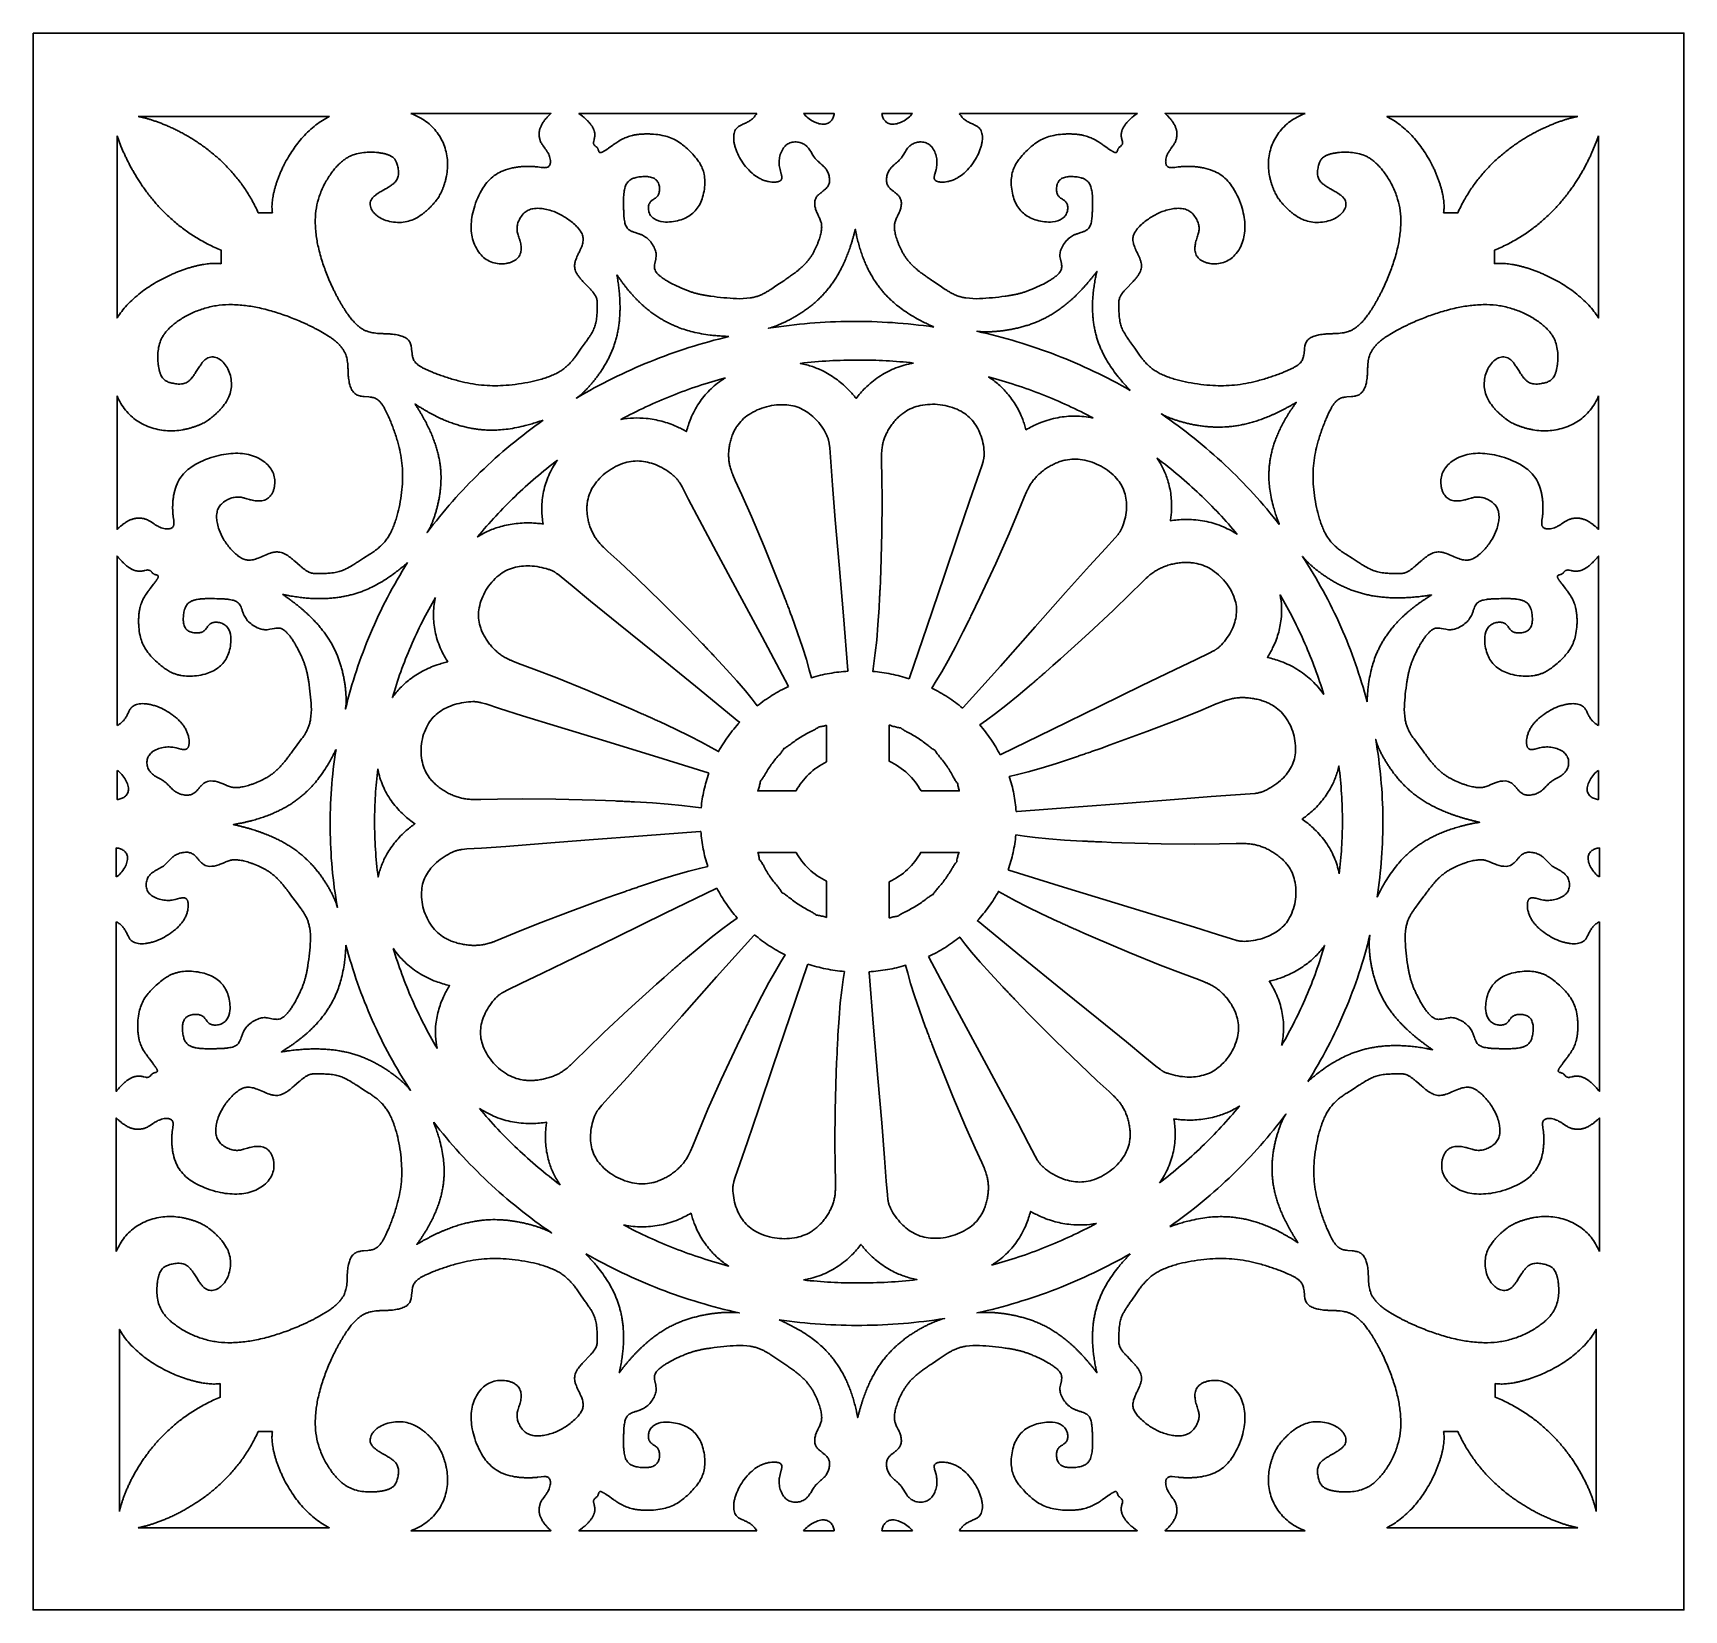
# Model space of a CAD drawing. Header units: centimetres. Extents: x -14.65 to -8.84, y 3.45 to 9.
import ezdxf

# ---------------------------------------------------------------- set-up
doc = ezdxf.new("R2010")
doc.units = ezdxf.units.CM
doc.header["$MEASUREMENT"] = 0
doc.layers.add('layer 1', color=7, linetype='Continuous')

msp = doc.modelspace()

# ---------------------------------------------------------------- linework, layer by layer
at = {"layer": 'layer 1', "lineweight": 30}
for points, knots in [([(-14.64842, 9.00077), (-14.64842, 9.00077), (-14.64842, 3.45043), (-14.64842, 3.45043), (-14.64842, 3.45043), (-14.64842, 3.45043), (-8.83526, 3.45043), (-8.83526, 3.45043), (-8.83526, 3.45043), (-8.83526, 3.45043), (-8.83526, 9.00077), (-8.83526, 9.00077), (-8.83526, 9.00077), (-8.83526, 9.00077), (-14.64842, 9.00077), (-14.64842, 9.00077)], [0, 0, 0, 0, 0.2, 0.2, 0.2, 0.2, 0.4, 0.4, 0.4, 0.4, 0.6, 0.6, 0.6, 0.6, 1, 1, 1, 1]), ([(-14.27781, 8.70709), (-14.27647, 8.70684), (-14.27513, 8.70657), (-14.2738, 8.7063), (-14.2738, 8.7063), (-14.27235, 8.70601), (-14.27092, 8.7057), (-14.26948, 8.70539), (-14.26948, 8.70539), (-14.26799, 8.70506), (-14.26651, 8.70473), (-14.26503, 8.70438), (-14.26503, 8.70438), (-14.26346, 8.70402), (-14.26189, 8.70364), (-14.26033, 8.70325), (-14.26033, 8.70325), (-14.25871, 8.70285), (-14.25709, 8.70244), (-14.25548, 8.70202), (-14.25548, 8.70202), (-14.25379, 8.70158), (-14.25209, 8.70113), (-14.25041, 8.70066), (-14.25041, 8.70066), (-14.24866, 8.70019), (-14.24692, 8.6997), (-14.24518, 8.6992), (-14.24518, 8.6992), (-14.24338, 8.69868), (-14.24158, 8.69815), (-14.23978, 8.69761), (-14.23978, 8.69761), (-14.23791, 8.69706), (-14.23605, 8.69649), (-14.2342, 8.69591), (-14.2342, 8.69591), (-14.23229, 8.69531), (-14.23038, 8.6947), (-14.22848, 8.69408), (-14.22848, 8.69408), (-14.22651, 8.69344), (-14.22454, 8.69279), (-14.22258, 8.69213), (-14.22258, 8.69213), (-14.22057, 8.69145), (-14.21856, 8.69076), (-14.21656, 8.69006), (-14.21656, 8.69006), (-14.21449, 8.68934), (-14.21243, 8.6886), (-14.21037, 8.68786), (-14.21037, 8.68786), (-14.20827, 8.6871), (-14.20617, 8.68632), (-14.20408, 8.68554), (-14.20408, 8.68554), (-14.20192, 8.68473), (-14.19977, 8.68391), (-14.19762, 8.68307), (-14.19762, 8.68307), (-14.19544, 8.68223), (-14.19326, 8.68137), (-14.19109, 8.6805), (-14.19109, 8.6805), (-14.18885, 8.6796), (-14.18661, 8.67869), (-14.18438, 8.67776), (-14.18438, 8.67776), (-14.18213, 8.67683), (-14.17988, 8.67588), (-14.17763, 8.67492), (-14.17763, 8.67492), (-14.17532, 8.67393), (-14.17301, 8.67293), (-14.1707, 8.67191), (-14.1707, 8.67191), (-14.16838, 8.67089), (-14.16607, 8.66985), (-14.16376, 8.6688), (-14.16376, 8.6688), (-14.15892, 8.6666), (-14.15411, 8.66435), (-14.14933, 8.66203), (-14.14933, 8.66203), (-14.14452, 8.6597), (-14.13973, 8.65731), (-14.13497, 8.65487), (-14.13497, 8.65487), (-14.12993, 8.65228), (-14.12492, 8.64963), (-14.11995, 8.64691), (-14.11995, 8.64691), (-14.11497, 8.6442), (-14.11004, 8.64143), (-14.10514, 8.63859), (-14.10514, 8.63859), (-14.09996, 8.63559), (-14.09482, 8.63253), (-14.08972, 8.6294), (-14.08972, 8.6294), (-14.08465, 8.62629), (-14.07963, 8.6231), (-14.07465, 8.61985), (-14.07465, 8.61985), (-14.0694, 8.61643), (-14.0642, 8.61294), (-14.05906, 8.60938), (-14.05906, 8.60938), (-14.05396, 8.60584), (-14.04891, 8.60223), (-14.04391, 8.59855), (-14.04391, 8.59855), (-14.03866, 8.59469), (-14.03348, 8.59075), (-14.02835, 8.58673), (-14.02835, 8.58673), (-14.02328, 8.58276), (-14.01827, 8.5787), (-14.01333, 8.57458), (-14.01333, 8.57458), (-14.00275, 8.56575), (-13.99246, 8.55657), (-13.98249, 8.54705), (-13.98249, 8.54705), (-13.97275, 8.53775), (-13.96332, 8.52811), (-13.95423, 8.51816), (-13.95423, 8.51816), (-13.94437, 8.50738), (-13.93492, 8.49622), (-13.92591, 8.48472), (-13.92591, 8.48472), (-13.91702, 8.47338), (-13.90857, 8.46172), (-13.90058, 8.44974), (-13.90058, 8.44974), (-13.89635, 8.4434), (-13.89225, 8.43697), (-13.88828, 8.43047), (-13.88828, 8.43047), (-13.88432, 8.42397), (-13.8805, 8.4174), (-13.8768, 8.41075), (-13.8768, 8.41075), (-13.87298, 8.40386), (-13.8693, 8.39689), (-13.86577, 8.38985), (-13.86577, 8.38985), (-13.86223, 8.38278), (-13.85883, 8.37564), (-13.85559, 8.36842), (-13.85559, 8.36842), (-13.85559, 8.36842), (-13.80527, 8.36842), (-13.80527, 8.36842), (-13.80527, 8.36842), (-13.80571, 8.37072), (-13.80606, 8.37303), (-13.80631, 8.37536), (-13.80631, 8.37536), (-13.80661, 8.3781), (-13.80681, 8.38085), (-13.80691, 8.38361), (-13.80691, 8.38361), (-13.80702, 8.38635), (-13.80704, 8.38909), (-13.80699, 8.39183), (-13.80699, 8.39183), (-13.80692, 8.39497), (-13.80677, 8.3981), (-13.80654, 8.40123), (-13.80654, 8.40123), (-13.80631, 8.40436), (-13.80601, 8.40748), (-13.80565, 8.4106), (-13.80565, 8.4106), (-13.80523, 8.41406), (-13.80474, 8.41751), (-13.80419, 8.42095), (-13.80419, 8.42095), (-13.80363, 8.42441), (-13.80301, 8.42785), (-13.80231, 8.43129), (-13.80231, 8.43129), (-13.80157, 8.43501), (-13.80076, 8.43871), (-13.79988, 8.4424), (-13.79988, 8.4424), (-13.79899, 8.44613), (-13.79804, 8.44985), (-13.79703, 8.45354), (-13.79703, 8.45354), (-13.79596, 8.45746), (-13.79483, 8.46136), (-13.79364, 8.46523), (-13.79364, 8.46523), (-13.79243, 8.46918), (-13.79116, 8.4731), (-13.78982, 8.47701), (-13.78982, 8.47701), (-13.78844, 8.48106), (-13.787, 8.48509), (-13.7855, 8.4891), (-13.7855, 8.4891), (-13.78397, 8.4932), (-13.78237, 8.49727), (-13.78072, 8.50132), (-13.78072, 8.50132), (-13.77903, 8.50546), (-13.77729, 8.50957), (-13.77548, 8.51365), (-13.77548, 8.51365), (-13.77364, 8.51784), (-13.77173, 8.522), (-13.76975, 8.52613), (-13.76975, 8.52613), (-13.76777, 8.5303), (-13.76573, 8.53443), (-13.76362, 8.53853), (-13.76362, 8.53853), (-13.75447, 8.55638), (-13.74421, 8.57364), (-13.7329, 8.59021), (-13.7329, 8.59021), (-13.72235, 8.60566), (-13.71078, 8.62038), (-13.69825, 8.63428), (-13.69825, 8.63428), (-13.68417, 8.6499), (-13.66878, 8.66428), (-13.65224, 8.67727), (-13.65224, 8.67727), (-13.63767, 8.68871), (-13.62202, 8.69869), (-13.60551, 8.70709), (-13.60551, 8.70709), (-13.60551, 8.70709), (-14.27781, 8.70709), (-14.27781, 8.70709)], [0, 0, 0, 0, 0.0163934, 0.0163934, 0.0163934, 0.0163934, 0.0327869, 0.0327869, 0.0327869, 0.0327869, 0.0491803, 0.0491803, 0.0491803, 0.0491803, 0.0655738, 0.0655738, 0.0655738, 0.0655738, 0.0819672, 0.0819672, 0.0819672, 0.0819672, 0.0983607, 0.0983607, 0.0983607, 0.0983607, 0.1147541, 0.1147541, 0.1147541, 0.1147541, 0.1311475, 0.1311475, 0.1311475, 0.1311475, 0.147541, 0.147541, 0.147541, 0.147541, 0.1639344, 0.1639344, 0.1639344, 0.1639344, 0.1803279, 0.1803279, 0.1803279, 0.1803279, 0.1967213, 0.1967213, 0.1967213, 0.1967213, 0.2131148, 0.2131148, 0.2131148, 0.2131148, 0.2295082, 0.2295082, 0.2295082, 0.2295082, 0.2459016, 0.2459016, 0.2459016, 0.2459016, 0.2622951, 0.2622951, 0.2622951, 0.2622951, 0.2786885, 0.2786885, 0.2786885, 0.2786885, 0.295082, 0.295082, 0.295082, 0.295082, 0.3114754, 0.3114754, 0.3114754, 0.3114754, 0.3278689, 0.3278689, 0.3278689, 0.3278689, 0.3442623, 0.3442623, 0.3442623, 0.3442623, 0.3606557, 0.3606557, 0.3606557, 0.3606557, 0.3770492, 0.3770492, 0.3770492, 0.3770492, 0.3934426, 0.3934426, 0.3934426, 0.3934426, 0.4098361, 0.4098361, 0.4098361, 0.4098361, 0.4262295, 0.4262295, 0.4262295, 0.4262295, 0.442623, 0.442623, 0.442623, 0.442623, 0.4590164, 0.4590164, 0.4590164, 0.4590164, 0.4754098, 0.4754098, 0.4754098, 0.4754098, 0.4918033, 0.4918033, 0.4918033, 0.4918033, 0.5081967, 0.5081967, 0.5081967, 0.5081967, 0.5245902, 0.5245902, 0.5245902, 0.5245902, 0.5409836, 0.5409836, 0.5409836, 0.5409836, 0.557377, 0.557377, 0.557377, 0.557377, 0.5737705, 0.5737705, 0.5737705, 0.5737705, 0.5901639, 0.5901639, 0.5901639, 0.5901639, 0.6065574, 0.6065574, 0.6065574, 0.6065574, 0.6229508, 0.6229508, 0.6229508, 0.6229508, 0.6393443, 0.6393443, 0.6393443, 0.6393443, 0.6557377, 0.6557377, 0.6557377, 0.6557377, 0.6721311, 0.6721311, 0.6721311, 0.6721311, 0.6885246, 0.6885246, 0.6885246, 0.6885246, 0.704918, 0.704918, 0.704918, 0.704918, 0.7213115, 0.7213115, 0.7213115, 0.7213115, 0.7377049, 0.7377049, 0.7377049, 0.7377049, 0.7540984, 0.7540984, 0.7540984, 0.7540984, 0.7704918, 0.7704918, 0.7704918, 0.7704918, 0.7868852, 0.7868852, 0.7868852, 0.7868852, 0.8032787, 0.8032787, 0.8032787, 0.8032787, 0.8196721, 0.8196721, 0.8196721, 0.8196721, 0.8360656, 0.8360656, 0.8360656, 0.8360656, 0.852459, 0.852459, 0.852459, 0.852459, 0.8688525, 0.8688525, 0.8688525, 0.8688525, 0.8852459, 0.8852459, 0.8852459, 0.8852459, 0.9016393, 0.9016393, 0.9016393, 0.9016393, 0.9180328, 0.9180328, 0.9180328, 0.9180328, 0.9344262, 0.9344262, 0.9344262, 0.9344262, 0.9508197, 0.9508197, 0.9508197, 0.9508197, 0.9672131, 0.9672131, 0.9672131, 0.9672131, 1, 1, 1, 1]), ([(-13.31798, 8.71773), (-13.31798, 8.71773), (-12.82462, 8.71773), (-12.82462, 8.71773), (-12.82462, 8.71773), (-12.82586, 8.71659), (-12.82708, 8.71544), (-12.8283, 8.71427), (-12.8283, 8.71427), (-12.82945, 8.71318), (-12.83059, 8.71206), (-12.83171, 8.71094), (-12.83171, 8.71094), (-12.83281, 8.70985), (-12.83389, 8.70875), (-12.83497, 8.70763), (-12.83497, 8.70763), (-12.83598, 8.70658), (-12.83698, 8.70552), (-12.83797, 8.70444), (-12.83797, 8.70444), (-12.83894, 8.7034), (-12.83989, 8.70234), (-12.84083, 8.70127), (-12.84083, 8.70127), (-12.84171, 8.70026), (-12.84259, 8.69925), (-12.84345, 8.69822), (-12.84345, 8.69822), (-12.84429, 8.69722), (-12.84512, 8.69621), (-12.84593, 8.69519), (-12.84593, 8.69519), (-12.8467, 8.69422), (-12.84746, 8.69325), (-12.8482, 8.69227), (-12.8482, 8.69227), (-12.84962, 8.69039), (-12.851, 8.68847), (-12.85231, 8.68652), (-12.85231, 8.68652), (-12.8535, 8.68476), (-12.85463, 8.68297), (-12.85571, 8.68115), (-12.85571, 8.68115), (-12.85672, 8.67945), (-12.85767, 8.67771), (-12.85857, 8.67595), (-12.85857, 8.67595), (-12.85939, 8.67433), (-12.86017, 8.6727), (-12.86088, 8.67103), (-12.86088, 8.67103), (-12.86154, 8.6695), (-12.86214, 8.66794), (-12.8627, 8.66636), (-12.8627, 8.66636), (-12.86322, 8.66488), (-12.86369, 8.66338), (-12.8641, 8.66187), (-12.8641, 8.66187), (-12.86448, 8.66049), (-12.86481, 8.65911), (-12.8651, 8.65771), (-12.8651, 8.65771), (-12.86537, 8.65635), (-12.8656, 8.65498), (-12.86578, 8.6536), (-12.86578, 8.6536), (-12.86595, 8.65238), (-12.86607, 8.65116), (-12.86615, 8.64994), (-12.86615, 8.64994), (-12.86624, 8.64868), (-12.86629, 8.64743), (-12.86631, 8.64617), (-12.86631, 8.64617), (-12.86632, 8.64512), (-12.8663, 8.64407), (-12.86626, 8.64303), (-12.86626, 8.64303), (-12.86622, 8.64186), (-12.86615, 8.64069), (-12.86606, 8.63952), (-12.86606, 8.63952), (-12.8659, 8.63751), (-12.86567, 8.6355), (-12.86536, 8.6335), (-12.86536, 8.6335), (-12.8651, 8.63176), (-12.86476, 8.63003), (-12.86435, 8.62832), (-12.86435, 8.62832), (-12.86398, 8.62673), (-12.86353, 8.62516), (-12.86302, 8.62361), (-12.86302, 8.62361), (-12.86253, 8.62212), (-12.86197, 8.62064), (-12.86135, 8.61919), (-12.86135, 8.61919), (-12.86043, 8.61704), (-12.85937, 8.61495), (-12.85817, 8.61293), (-12.85817, 8.61293), (-12.85633, 8.60981), (-12.85435, 8.60677), (-12.85225, 8.60382), (-12.85225, 8.60382), (-12.85225, 8.60382), (-12.8466, 8.59602), (-12.8466, 8.59602), (-12.8466, 8.59602), (-12.84542, 8.5944), (-12.84424, 8.59276), (-12.84308, 8.59112), (-12.84308, 8.59112), (-12.84231, 8.59002), (-12.84156, 8.58892), (-12.8408, 8.58782), (-12.8408, 8.58782), (-12.83861, 8.58457), (-12.83656, 8.58122), (-12.83466, 8.5778), (-12.83466, 8.5778), (-12.83331, 8.57537), (-12.83211, 8.57286), (-12.83106, 8.57028), (-12.83106, 8.57028), (-12.82986, 8.56731), (-12.82889, 8.56425), (-12.82815, 8.56113), (-12.82815, 8.56113), (-12.82745, 8.55819), (-12.82699, 8.55519), (-12.82678, 8.55217), (-12.82678, 8.55217), (-12.82667, 8.55073), (-12.82664, 8.54928), (-12.82666, 8.54784), (-12.82666, 8.54784), (-12.82668, 8.54656), (-12.82677, 8.54529), (-12.82691, 8.54402), (-12.82691, 8.54402), (-12.82706, 8.54275), (-12.82729, 8.54148), (-12.82758, 8.54024), (-12.82758, 8.54024), (-12.82783, 8.53921), (-12.82815, 8.5382), (-12.82854, 8.53722), (-12.82854, 8.53722), (-12.82928, 8.53536), (-12.83035, 8.53366), (-12.8317, 8.53219), (-12.8317, 8.53219), (-12.83297, 8.53081), (-12.8345, 8.52969), (-12.8362, 8.5289), (-12.8362, 8.5289), (-12.83706, 8.52849), (-12.83796, 8.52816), (-12.83887, 8.52791), (-12.83887, 8.52791), (-12.83998, 8.52759), (-12.8411, 8.52736), (-12.84223, 8.5272), (-12.84223, 8.5272), (-12.84333, 8.52704), (-12.84444, 8.52694), (-12.84555, 8.5269), (-12.84555, 8.5269), (-12.84694, 8.52686), (-12.84833, 8.52686), (-12.84972, 8.52693), (-12.84972, 8.52693), (-12.84972, 8.52693), (-12.85885, 8.52786), (-12.85885, 8.52786), (-12.85885, 8.52786), (-12.85885, 8.52786), (-12.87055, 8.52936), (-12.87055, 8.52936), (-12.87055, 8.52936), (-12.87177, 8.5295), (-12.873, 8.52964), (-12.87422, 8.52976), (-12.87422, 8.52976), (-12.87538, 8.52989), (-12.87654, 8.53), (-12.8777, 8.53011), (-12.8777, 8.53011), (-12.87906, 8.53023), (-12.88042, 8.53035), (-12.88179, 8.53045), (-12.88179, 8.53045), (-12.88316, 8.53056), (-12.88453, 8.53065), (-12.8859, 8.53074), (-12.8859, 8.53074), (-12.88744, 8.53083), (-12.88898, 8.53092), (-12.89052, 8.53098), (-12.89052, 8.53098), (-12.89211, 8.53106), (-12.8937, 8.53111), (-12.89529, 8.53116), (-12.89529, 8.53116), (-12.89703, 8.53121), (-12.89878, 8.53125), (-12.90052, 8.53127), (-12.90052, 8.53127), (-12.90235, 8.53129), (-12.90418, 8.53129), (-12.906, 8.53129), (-12.906, 8.53129), (-12.90806, 8.53128), (-12.9101, 8.53125), (-12.91215, 8.5312), (-12.91215, 8.5312), (-12.91414, 8.53116), (-12.91613, 8.53109), (-12.91811, 8.53101), (-12.91811, 8.53101), (-12.92036, 8.53092), (-12.92262, 8.5308), (-12.92486, 8.53066), (-12.92486, 8.53066), (-12.92704, 8.53053), (-12.92921, 8.53036), (-12.93138, 8.53018), (-12.93138, 8.53018), (-12.93641, 8.52975), (-12.94143, 8.52918), (-12.94643, 8.52847), (-12.94643, 8.52847), (-12.95103, 8.52781), (-12.95561, 8.52702), (-12.96017, 8.5261), (-12.96017, 8.5261), (-12.97141, 8.5238), (-12.98243, 8.52054), (-12.99311, 8.51633), (-12.99311, 8.51633), (-13.00191, 8.51287), (-13.01032, 8.50849), (-13.0182, 8.50325), (-13.0182, 8.50325), (-13.03425, 8.4926), (-13.04806, 8.47893), (-13.05889, 8.463), (-13.05889, 8.463), (-13.07355, 8.44143), (-13.08507, 8.41788), (-13.0931, 8.39306), (-13.0931, 8.39306), (-13.09666, 8.38207), (-13.09953, 8.37088), (-13.1017, 8.35953), (-13.1017, 8.35953), (-13.10365, 8.34935), (-13.10489, 8.33905), (-13.10542, 8.32869), (-13.10542, 8.32869), (-13.10597, 8.31804), (-13.10564, 8.30736), (-13.10445, 8.29676), (-13.10445, 8.29676), (-13.10342, 8.28754), (-13.10152, 8.27844), (-13.09879, 8.26957), (-13.09879, 8.26957), (-13.0931, 8.25115), (-13.08351, 8.23418), (-13.07067, 8.21981), (-13.07067, 8.21981), (-13.05983, 8.20768), (-13.04604, 8.19857), (-13.03064, 8.19334), (-13.03064, 8.19334), (-13.02311, 8.19078), (-13.01527, 8.18919), (-13.00733, 8.18863), (-13.00733, 8.18863), (-12.99883, 8.18802), (-12.99029, 8.18843), (-12.98188, 8.18986), (-12.98188, 8.18986), (-12.97798, 8.19052), (-12.97411, 8.19141), (-12.97031, 8.19252), (-12.97031, 8.19252), (-12.96685, 8.19354), (-12.96346, 8.19477), (-12.96017, 8.19623), (-12.96017, 8.19623), (-12.95685, 8.19769), (-12.95364, 8.1994), (-12.95058, 8.20135), (-12.95058, 8.20135), (-12.94806, 8.20295), (-12.9457, 8.20478), (-12.94351, 8.20682), (-12.94351, 8.20682), (-12.93967, 8.2104), (-12.93657, 8.21469), (-12.93437, 8.21945), (-12.93437, 8.21945), (-12.93189, 8.2248), (-12.93036, 8.23054), (-12.92983, 8.23642), (-12.92983, 8.23642), (-12.92942, 8.24102), (-12.92946, 8.24565), (-12.92997, 8.25025), (-12.92997, 8.25025), (-12.93064, 8.25629), (-12.93177, 8.26228), (-12.93335, 8.26816), (-12.93335, 8.26816), (-12.93381, 8.2699), (-12.93431, 8.27163), (-12.93484, 8.27334), (-12.93484, 8.27334), (-12.93572, 8.27617), (-12.93663, 8.27898), (-12.93757, 8.28178), (-12.93757, 8.28178), (-12.93856, 8.28472), (-12.93952, 8.28768), (-12.94047, 8.29063), (-12.94047, 8.29063), (-12.94085, 8.29185), (-12.94122, 8.29307), (-12.94156, 8.29429), (-12.94156, 8.29429), (-12.94286, 8.29893), (-12.94371, 8.30368), (-12.9441, 8.30848), (-12.9441, 8.30848), (-12.94444, 8.31252), (-12.94431, 8.31659), (-12.94372, 8.3206), (-12.94372, 8.3206), (-12.94294, 8.32591), (-12.94157, 8.33112), (-12.93962, 8.33612), (-12.93962, 8.33612), (-12.93745, 8.3417), (-12.93473, 8.34705), (-12.93148, 8.35208), (-12.93148, 8.35208), (-12.92786, 8.35771), (-12.92354, 8.36285), (-12.91863, 8.3674), (-12.91863, 8.3674), (-12.9144, 8.3713), (-12.90963, 8.37456), (-12.90445, 8.37708), (-12.90445, 8.37708), (-12.89928, 8.37959), (-12.89377, 8.38135), (-12.88809, 8.38231), (-12.88809, 8.38231), (-12.88066, 8.38357), (-12.87311, 8.38401), (-12.86559, 8.38364), (-12.86559, 8.38364), (-12.85903, 8.38332), (-12.85251, 8.38252), (-12.84607, 8.38127), (-12.84607, 8.38127), (-12.83839, 8.37977), (-12.83081, 8.37781), (-12.82336, 8.37541), (-12.82336, 8.37541), (-12.81691, 8.37332), (-12.81055, 8.37091), (-12.80434, 8.36819), (-12.80434, 8.36819), (-12.79801, 8.36542), (-12.79182, 8.36233), (-12.78579, 8.35895), (-12.78579, 8.35895), (-12.78033, 8.35589), (-12.77501, 8.3526), (-12.76983, 8.34908), (-12.76983, 8.34908), (-12.76419, 8.34526), (-12.75871, 8.34122), (-12.75339, 8.33697), (-12.75339, 8.33697), (-12.74777, 8.33248), (-12.74237, 8.32774), (-12.73718, 8.32276), (-12.73718, 8.32276), (-12.73337, 8.3191), (-12.7298, 8.31521), (-12.72647, 8.31111), (-12.72647, 8.31111), (-12.72456, 8.30875), (-12.72275, 8.3063), (-12.72106, 8.30377), (-12.72106, 8.30377), (-12.71963, 8.30165), (-12.71832, 8.29944), (-12.71714, 8.29718), (-12.71714, 8.29718), (-12.71586, 8.29475), (-12.71476, 8.29223), (-12.71383, 8.28964), (-12.71383, 8.28964), (-12.71303, 8.28741), (-12.71241, 8.28512), (-12.71198, 8.2828), (-12.71198, 8.2828), (-12.71119, 8.27861), (-12.71103, 8.27433), (-12.7115, 8.27009), (-12.7115, 8.27009), (-12.71213, 8.26435), (-12.71338, 8.25868), (-12.71522, 8.2532), (-12.71522, 8.2532), (-12.71596, 8.25101), (-12.71676, 8.24885), (-12.71762, 8.24672), (-12.71762, 8.24672), (-12.71879, 8.24382), (-12.72002, 8.24095), (-12.72131, 8.23811), (-12.72131, 8.23811), (-12.72186, 8.2369), (-12.72242, 8.23569), (-12.72299, 8.23449), (-12.72299, 8.23449), (-12.72484, 8.23062), (-12.72669, 8.22676), (-12.72855, 8.2229), (-12.72855, 8.2229), (-12.73173, 8.21631), (-12.73462, 8.20959), (-12.73722, 8.20276), (-12.73722, 8.20276), (-12.73856, 8.19922), (-12.73961, 8.19557), (-12.74034, 8.19186), (-12.74034, 8.19186), (-12.74089, 8.18904), (-12.74124, 8.18619), (-12.74139, 8.18333), (-12.74139, 8.18333), (-12.74152, 8.18072), (-12.74144, 8.17811), (-12.74116, 8.17551), (-12.74116, 8.17551), (-12.74084, 8.17262), (-12.74027, 8.16976), (-12.73944, 8.16696), (-12.73944, 8.16696), (-12.73856, 8.16397), (-12.73742, 8.16105), (-12.73605, 8.15824), (-12.73605, 8.15824), (-12.73535, 8.15681), (-12.7346, 8.15541), (-12.73381, 8.15404), (-12.73381, 8.15404), (-12.73285, 8.15239), (-12.73185, 8.15077), (-12.73079, 8.14919), (-12.73079, 8.14919), (-12.72983, 8.14774), (-12.72883, 8.14631), (-12.7278, 8.1449), (-12.7278, 8.1449), (-12.72657, 8.14323), (-12.72531, 8.14158), (-12.72402, 8.13996), (-12.72402, 8.13996), (-12.72194, 8.13735), (-12.71979, 8.13479), (-12.71758, 8.13228), (-12.71758, 8.13228), (-12.71434, 8.12862), (-12.71104, 8.125), (-12.70768, 8.12145), (-12.70768, 8.12145), (-12.70768, 8.12145), (-12.69054, 8.1037), (-12.69054, 8.1037), (-12.69054, 8.1037), (-12.68902, 8.10211), (-12.6875, 8.10051), (-12.68599, 8.0989), (-12.68599, 8.0989), (-12.68491, 8.09774), (-12.68384, 8.09658), (-12.68278, 8.09541), (-12.68278, 8.09541), (-12.68149, 8.09399), (-12.68021, 8.09254), (-12.67896, 8.09108), (-12.67896, 8.09108), (-12.678, 8.08997), (-12.67706, 8.08884), (-12.67614, 8.08769), (-12.67614, 8.08769), (-12.67517, 8.08647), (-12.67422, 8.08523), (-12.6733, 8.08397), (-12.6733, 8.08397), (-12.67249, 8.08287), (-12.67171, 8.08174), (-12.67096, 8.08059), (-12.67096, 8.08059), (-12.67023, 8.07948), (-12.66953, 8.07835), (-12.66886, 8.0772), (-12.66886, 8.0772), (-12.66825, 8.07615), (-12.66768, 8.07509), (-12.66714, 8.07401), (-12.66714, 8.07401), (-12.66613, 8.07202), (-12.66526, 8.06996), (-12.66452, 8.06786), (-12.66452, 8.06786), (-12.66381, 8.06585), (-12.66323, 8.06379), (-12.66279, 8.06171), (-12.66279, 8.06171), (-12.66241, 8.05993), (-12.66213, 8.05813), (-12.66194, 8.05632), (-12.66194, 8.05632), (-12.6617, 8.05403), (-12.66156, 8.05172), (-12.66151, 8.04941), (-12.66151, 8.04941), (-12.66151, 8.04941), (-12.66169, 8.03577), (-12.66169, 8.03577), (-12.66169, 8.03577), (-12.66169, 8.03577), (-12.66217, 8.01981), (-12.66217, 8.01981), (-12.66217, 8.01981), (-12.66231, 8.01654), (-12.66249, 8.01328), (-12.66272, 8.01001), (-12.66272, 8.01001), (-12.6629, 8.00736), (-12.66313, 8.00471), (-12.6634, 8.00206), (-12.6634, 8.00206), (-12.66413, 7.99499), (-12.66527, 7.98796), (-12.66681, 7.98102), (-12.66681, 7.98102), (-12.66803, 7.9755), (-12.66965, 7.97008), (-12.67165, 7.96478), (-12.67165, 7.96478), (-12.67273, 7.96192), (-12.67393, 7.9591), (-12.67523, 7.95633), (-12.67523, 7.95633), (-12.67676, 7.9531), (-12.6784, 7.94993), (-12.68014, 7.94681), (-12.68014, 7.94681), (-12.68162, 7.94415), (-12.68317, 7.94153), (-12.68478, 7.93895), (-12.68478, 7.93895), (-12.68687, 7.9356), (-12.68902, 7.9323), (-12.69123, 7.92903), (-12.69123, 7.92903), (-12.69268, 7.92689), (-12.69415, 7.92476), (-12.69564, 7.92264), (-12.69564, 7.92264), (-12.69846, 7.91865), (-12.70129, 7.91468), (-12.70414, 7.91072), (-12.70414, 7.91072), (-12.70414, 7.91072), (-12.71808, 7.89114), (-12.71808, 7.89114), (-12.71808, 7.89114), (-12.71808, 7.89114), (-12.73268, 7.86993), (-12.73268, 7.86993), (-12.73268, 7.86993), (-12.73566, 7.86571), (-12.73871, 7.86155), (-12.74184, 7.85745), (-12.74184, 7.85745), (-12.74427, 7.85427), (-12.74677, 7.85115), (-12.74935, 7.8481), (-12.74935, 7.8481), (-12.75267, 7.84417), (-12.75612, 7.84037), (-12.75971, 7.83669), (-12.75971, 7.83669), (-12.76298, 7.83334), (-12.76638, 7.83011), (-12.76991, 7.82702), (-12.76991, 7.82702), (-12.77398, 7.82345), (-12.77822, 7.82008), (-12.78261, 7.81691), (-12.78261, 7.81691), (-12.78699, 7.81375), (-12.79151, 7.81081), (-12.79617, 7.80807), (-12.79617, 7.80807), (-12.79861, 7.80665), (-12.80107, 7.80528), (-12.80357, 7.80396), (-12.80357, 7.80396), (-12.80633, 7.80252), (-12.80911, 7.80113), (-12.81192, 7.7998), (-12.81192, 7.7998), (-12.81464, 7.79851), (-12.81738, 7.79727), (-12.82015, 7.79609), (-12.82015, 7.79609), (-12.82317, 7.7948), (-12.82621, 7.79356), (-12.82927, 7.79237), (-12.82927, 7.79237), (-12.83508, 7.79011), (-12.84095, 7.78801), (-12.84687, 7.78609), (-12.84687, 7.78609), (-12.85372, 7.78387), (-12.86061, 7.78182), (-12.86755, 7.77994), (-12.86755, 7.77994), (-12.88012, 7.77654), (-12.89281, 7.77361), (-12.90559, 7.77116), (-12.90559, 7.77116), (-12.92043, 7.76832), (-12.93536, 7.76596), (-12.95035, 7.76407), (-12.95035, 7.76407), (-12.96444, 7.76231), (-12.97858, 7.761), (-12.99276, 7.76017), (-12.99276, 7.76017), (-13.00518, 7.75944), (-13.01762, 7.75917), (-13.03005, 7.75937), (-13.03005, 7.75937), (-13.04321, 7.75958), (-13.05636, 7.76035), (-13.06945, 7.76167), (-13.06945, 7.76167), (-13.0827, 7.763), (-13.09588, 7.76489), (-13.10896, 7.76732), (-13.10896, 7.76732), (-13.12149, 7.76965), (-13.13393, 7.7724), (-13.14627, 7.77558), (-13.14627, 7.77558), (-13.16073, 7.7793), (-13.17508, 7.78343), (-13.1893, 7.78798), (-13.1893, 7.78798), (-13.19244, 7.78898), (-13.19557, 7.79001), (-13.1987, 7.79105), (-13.1987, 7.79105), (-13.20182, 7.79209), (-13.20493, 7.79315), (-13.20803, 7.79423), (-13.20803, 7.79423), (-13.21101, 7.79526), (-13.21399, 7.79632), (-13.21696, 7.79739), (-13.21696, 7.79739), (-13.21985, 7.79844), (-13.22274, 7.7995), (-13.22562, 7.80058), (-13.22562, 7.80058), (-13.2284, 7.80162), (-13.23117, 7.80269), (-13.23394, 7.80377), (-13.23394, 7.80377), (-13.23655, 7.80478), (-13.23916, 7.80582), (-13.24177, 7.80688), (-13.24177, 7.80688), (-13.24177, 7.80688), (-13.25617, 7.81295), (-13.25617, 7.81295), (-13.25617, 7.81295), (-13.25617, 7.81295), (-13.26861, 7.81868), (-13.26861, 7.81868), (-13.26861, 7.81868), (-13.27054, 7.81962), (-13.27245, 7.82058), (-13.27435, 7.82157), (-13.27435, 7.82157), (-13.27597, 7.82241), (-13.27757, 7.82327), (-13.27916, 7.82416), (-13.27916, 7.82416), (-13.28078, 7.82505), (-13.28237, 7.82599), (-13.28395, 7.82694), (-13.28395, 7.82694), (-13.28531, 7.82776), (-13.28665, 7.82861), (-13.28797, 7.82949), (-13.28797, 7.82949), (-13.2893, 7.83037), (-13.29061, 7.83129), (-13.29189, 7.83223), (-13.29189, 7.83223), (-13.29302, 7.83306), (-13.29412, 7.83391), (-13.29519, 7.8348), (-13.29519, 7.8348), (-13.2973, 7.83655), (-13.2993, 7.83843), (-13.30116, 7.84043), (-13.30116, 7.84043), (-13.30274, 7.84214), (-13.30418, 7.84396), (-13.30548, 7.84588), (-13.30548, 7.84588), (-13.30673, 7.84773), (-13.30782, 7.84969), (-13.30875, 7.85172), (-13.30875, 7.85172), (-13.30974, 7.85387), (-13.31057, 7.85609), (-13.31122, 7.85837), (-13.31122, 7.85837), (-13.31176, 7.86025), (-13.3122, 7.86215), (-13.31254, 7.86407), (-13.31254, 7.86407), (-13.31306, 7.86699), (-13.31348, 7.86992), (-13.3138, 7.87286), (-13.3138, 7.87286), (-13.3138, 7.87286), (-13.31528, 7.88834), (-13.31528, 7.88834), (-13.31528, 7.88834), (-13.3156, 7.89135), (-13.31603, 7.89436), (-13.31654, 7.89735), (-13.31654, 7.89735), (-13.3169, 7.89938), (-13.31734, 7.90139), (-13.31789, 7.90337), (-13.31789, 7.90337), (-13.31859, 7.90594), (-13.31949, 7.90845), (-13.32059, 7.91088), (-13.32059, 7.91088), (-13.3215, 7.91286), (-13.32259, 7.91476), (-13.32385, 7.91654), (-13.32385, 7.91654), (-13.32519, 7.91841), (-13.32672, 7.92015), (-13.32841, 7.92172), (-13.32841, 7.92172), (-13.3304, 7.92357), (-13.33255, 7.92524), (-13.33483, 7.92672), (-13.33483, 7.92672), (-13.33696, 7.92811), (-13.33919, 7.92935), (-13.34148, 7.93045), (-13.34148, 7.93045), (-13.34429, 7.93179), (-13.34716, 7.93297), (-13.35009, 7.934), (-13.35009, 7.934), (-13.35533, 7.93583), (-13.36069, 7.93728), (-13.36613, 7.93832), (-13.36613, 7.93832), (-13.37347, 7.93973), (-13.38088, 7.94075), (-13.38833, 7.94135), (-13.38833, 7.94135), (-13.39086, 7.94155), (-13.3934, 7.94172), (-13.39593, 7.94185), (-13.39593, 7.94185), (-13.40024, 7.94206), (-13.40456, 7.94224), (-13.40887, 7.94237), (-13.40887, 7.94237), (-13.41398, 7.94254), (-13.41907, 7.94271), (-13.42417, 7.94291), (-13.42417, 7.94291), (-13.42596, 7.94298), (-13.42774, 7.94306), (-13.42953, 7.94317), (-13.42953, 7.94317), (-13.4376, 7.94363), (-13.44564, 7.94456), (-13.4536, 7.94594), (-13.4536, 7.94594), (-13.45916, 7.94691), (-13.46463, 7.94833), (-13.46995, 7.95019), (-13.46995, 7.95019), (-13.47327, 7.95136), (-13.47653, 7.9527), (-13.4797, 7.95421), (-13.4797, 7.95421), (-13.48298, 7.95578), (-13.48617, 7.95751), (-13.48927, 7.95941), (-13.48927, 7.95941), (-13.49087, 7.96039), (-13.49245, 7.96141), (-13.494, 7.96248), (-13.494, 7.96248), (-13.49563, 7.96359), (-13.49724, 7.96475), (-13.49881, 7.96595), (-13.49881, 7.96595), (-13.50041, 7.96716), (-13.50198, 7.96841), (-13.50352, 7.9697), (-13.50352, 7.9697), (-13.50517, 7.97107), (-13.50678, 7.97249), (-13.50837, 7.97393), (-13.50837, 7.97393), (-13.50997, 7.9754), (-13.51155, 7.97689), (-13.51309, 7.97842), (-13.51309, 7.97842), (-13.51477, 7.98008), (-13.51641, 7.98177), (-13.51802, 7.98348), (-13.51802, 7.98348), (-13.51964, 7.98522), (-13.52123, 7.98698), (-13.5228, 7.98877), (-13.5228, 7.98877), (-13.52451, 7.99073), (-13.52618, 7.99271), (-13.52783, 7.99472), (-13.52783, 7.99472), (-13.52948, 7.99674), (-13.53111, 7.99879), (-13.5327, 8.00086), (-13.5327, 8.00086), (-13.53445, 8.00313), (-13.53618, 8.00543), (-13.53787, 8.00775), (-13.53787, 8.00775), (-13.53957, 8.01008), (-13.54124, 8.01243), (-13.54288, 8.01481), (-13.54288, 8.01481), (-13.54469, 8.01742), (-13.54646, 8.02005), (-13.54821, 8.0227), (-13.54821, 8.0227), (-13.54998, 8.02537), (-13.55172, 8.02806), (-13.55342, 8.03077), (-13.55342, 8.03077), (-13.55528, 8.03371), (-13.5571, 8.03666), (-13.5589, 8.03963), (-13.5589, 8.03963), (-13.56071, 8.04263), (-13.56251, 8.04565), (-13.56427, 8.04868), (-13.56427, 8.04868), (-13.56613, 8.05189), (-13.56797, 8.05511), (-13.56978, 8.05835), (-13.56978, 8.05835), (-13.57162, 8.06164), (-13.57344, 8.06494), (-13.57522, 8.06826), (-13.57522, 8.06826), (-13.57707, 8.0717), (-13.57889, 8.07515), (-13.58069, 8.07862), (-13.58069, 8.07862), (-13.58252, 8.08216), (-13.58433, 8.08571), (-13.58611, 8.08927), (-13.58611, 8.08927), (-13.58792, 8.0929), (-13.5897, 8.09654), (-13.59145, 8.1002), (-13.59145, 8.1002), (-13.59905, 8.11605), (-13.60614, 8.13214), (-13.6127, 8.14845), (-13.6127, 8.14845), (-13.61882, 8.16367), (-13.62442, 8.17911), (-13.62947, 8.19472), (-13.62947, 8.19472), (-13.63501, 8.21184), (-13.6398, 8.2292), (-13.6438, 8.24674), (-13.6438, 8.24674), (-13.64723, 8.26178), (-13.64989, 8.27699), (-13.65175, 8.2923), (-13.65175, 8.2923), (-13.65379, 8.30901), (-13.6547, 8.32583), (-13.65449, 8.34265), (-13.65449, 8.34265), (-13.65432, 8.35695), (-13.65301, 8.3712), (-13.6506, 8.38529), (-13.6506, 8.38529), (-13.64824, 8.39904), (-13.64481, 8.41257), (-13.64033, 8.42578), (-13.64033, 8.42578), (-13.63552, 8.43995), (-13.62969, 8.45376), (-13.62287, 8.46708), (-13.62287, 8.46708), (-13.61984, 8.47299), (-13.61663, 8.4788), (-13.61324, 8.48451), (-13.61324, 8.48451), (-13.60989, 8.49014), (-13.60635, 8.49567), (-13.60265, 8.50108), (-13.60265, 8.50108), (-13.60089, 8.50363), (-13.5991, 8.50616), (-13.59728, 8.50866), (-13.59728, 8.50866), (-13.5955, 8.51108), (-13.59368, 8.51348), (-13.59183, 8.51585), (-13.59183, 8.51585), (-13.59003, 8.51815), (-13.5882, 8.52041), (-13.58632, 8.52265), (-13.58632, 8.52265), (-13.58455, 8.52478), (-13.58273, 8.52687), (-13.58088, 8.52894), (-13.58088, 8.52894), (-13.57906, 8.53096), (-13.57721, 8.53296), (-13.57533, 8.53492), (-13.57533, 8.53492), (-13.57358, 8.53673), (-13.5718, 8.53851), (-13.56999, 8.54026), (-13.56999, 8.54026), (-13.56819, 8.54199), (-13.56636, 8.54368), (-13.56449, 8.54534), (-13.56449, 8.54534), (-13.56274, 8.54689), (-13.56095, 8.54841), (-13.55913, 8.54988), (-13.55913, 8.54988), (-13.55559, 8.55276), (-13.55192, 8.55547), (-13.54813, 8.55801), (-13.54813, 8.55801), (-13.54461, 8.56037), (-13.54097, 8.56256), (-13.53723, 8.56456), (-13.53723, 8.56456), (-13.53042, 8.56821), (-13.52329, 8.57121), (-13.51593, 8.57352), (-13.51593, 8.57352), (-13.50758, 8.57614), (-13.49902, 8.57807), (-13.49035, 8.57928), (-13.49035, 8.57928), (-13.48213, 8.58043), (-13.47385, 8.5811), (-13.46555, 8.58128), (-13.46555, 8.58128), (-13.45662, 8.58146), (-13.44769, 8.58117), (-13.43879, 8.58038), (-13.43879, 8.58038), (-13.43458, 8.58001), (-13.43039, 8.57952), (-13.42621, 8.57891), (-13.42621, 8.57891), (-13.4225, 8.57837), (-13.41881, 8.57771), (-13.41513, 8.57694), (-13.41513, 8.57694), (-13.41329, 8.57655), (-13.41147, 8.57613), (-13.40964, 8.57567), (-13.40964, 8.57567), (-13.408, 8.57526), (-13.40637, 8.57482), (-13.40475, 8.57435), (-13.40475, 8.57435), (-13.40311, 8.57387), (-13.40148, 8.57335), (-13.39986, 8.57279), (-13.39986, 8.57279), (-13.39845, 8.57231), (-13.39707, 8.57179), (-13.39569, 8.57123), (-13.39569, 8.57123), (-13.39433, 8.57068), (-13.39298, 8.57008), (-13.39166, 8.56945), (-13.39166, 8.56945), (-13.39046, 8.56888), (-13.38929, 8.56827), (-13.38813, 8.56762), (-13.38813, 8.56762), (-13.38702, 8.56699), (-13.38592, 8.56632), (-13.38486, 8.56561), (-13.38486, 8.56561), (-13.38387, 8.56496), (-13.38291, 8.56426), (-13.38197, 8.56353), (-13.38197, 8.56353), (-13.38023, 8.56218), (-13.37861, 8.56069), (-13.3771, 8.55907), (-13.3771, 8.55907), (-13.37564, 8.5575), (-13.3743, 8.55581), (-13.3731, 8.55402), (-13.3731, 8.55402), (-13.37132, 8.55135), (-13.36985, 8.54848), (-13.36871, 8.54548), (-13.36871, 8.54548), (-13.36682, 8.54047), (-13.36527, 8.53533), (-13.36408, 8.53011), (-13.36408, 8.53011), (-13.36276, 8.52437), (-13.36185, 8.51854), (-13.36134, 8.51266), (-13.36134, 8.51266), (-13.36102, 8.50889), (-13.36111, 8.50508), (-13.3616, 8.50133), (-13.3616, 8.50133), (-13.36196, 8.49869), (-13.36253, 8.49609), (-13.36332, 8.49355), (-13.36332, 8.49355), (-13.36408, 8.4911), (-13.36505, 8.48873), (-13.36623, 8.48645), (-13.36623, 8.48645), (-13.36755, 8.48389), (-13.36911, 8.48146), (-13.37089, 8.47919), (-13.37089, 8.47919), (-13.37289, 8.47665), (-13.3751, 8.47427), (-13.37751, 8.47209), (-13.37751, 8.47209), (-13.37871, 8.471), (-13.37994, 8.46995), (-13.38121, 8.46895), (-13.38121, 8.46895), (-13.38282, 8.46768), (-13.38447, 8.46645), (-13.38614, 8.46527), (-13.38614, 8.46527), (-13.38759, 8.46426), (-13.38905, 8.46326), (-13.39053, 8.4623), (-13.39053, 8.4623), (-13.39245, 8.46105), (-13.39439, 8.45983), (-13.39634, 8.45864), (-13.39634, 8.45864), (-13.39779, 8.45776), (-13.39924, 8.45689), (-13.4007, 8.45603), (-13.4007, 8.45603), (-13.40295, 8.4547), (-13.40522, 8.45339), (-13.40749, 8.45208), (-13.40749, 8.45208), (-13.40749, 8.45208), (-13.41897, 8.4455), (-13.41897, 8.4455), (-13.41897, 8.4455), (-13.42357, 8.44283), (-13.42812, 8.44007), (-13.4326, 8.43722), (-13.4326, 8.43722), (-13.43529, 8.43551), (-13.43791, 8.4337), (-13.44048, 8.43181), (-13.44048, 8.43181), (-13.44217, 8.43057), (-13.44382, 8.42927), (-13.44544, 8.42792), (-13.44544, 8.42792), (-13.44675, 8.42683), (-13.44803, 8.42569), (-13.44926, 8.4245), (-13.44926, 8.4245), (-13.45061, 8.4232), (-13.4519, 8.42184), (-13.45312, 8.42041), (-13.45312, 8.42041), (-13.45413, 8.41924), (-13.45506, 8.41802), (-13.45592, 8.41674), (-13.45592, 8.41674), (-13.45762, 8.4142), (-13.45897, 8.41143), (-13.45992, 8.40852), (-13.45992, 8.40852), (-13.46084, 8.40571), (-13.46135, 8.40278), (-13.46145, 8.39983), (-13.46145, 8.39983), (-13.46154, 8.397), (-13.46127, 8.39419), (-13.46067, 8.39143), (-13.46067, 8.39143), (-13.45996, 8.38827), (-13.45892, 8.38519), (-13.45756, 8.38225), (-13.45756, 8.38225), (-13.45622, 8.37938), (-13.45464, 8.37663), (-13.45281, 8.37405), (-13.45281, 8.37405), (-13.4507, 8.37105), (-13.44836, 8.36822), (-13.44581, 8.36558), (-13.44581, 8.36558), (-13.44325, 8.36294), (-13.44052, 8.36047), (-13.43764, 8.3582), (-13.43764, 8.3582), (-13.43449, 8.35573), (-13.43119, 8.35345), (-13.42776, 8.35139), (-13.42776, 8.35139), (-13.42088, 8.34726), (-13.41355, 8.34388), (-13.40593, 8.34134), (-13.40593, 8.34134), (-13.39727, 8.33845), (-13.38835, 8.3364), (-13.37929, 8.33523), (-13.37929, 8.33523), (-13.37003, 8.33403), (-13.36068, 8.33372), (-13.35136, 8.33432), (-13.35136, 8.33432), (-13.34273, 8.33488), (-13.33418, 8.33633), (-13.32585, 8.33867), (-13.32585, 8.33867), (-13.31822, 8.34081), (-13.3108, 8.34368), (-13.30372, 8.34725), (-13.30372, 8.34725), (-13.29525, 8.35152), (-13.28713, 8.35646), (-13.27946, 8.36204), (-13.27946, 8.36204), (-13.27627, 8.36435), (-13.27316, 8.36675), (-13.27011, 8.36924), (-13.27011, 8.36924), (-13.26677, 8.37197), (-13.2635, 8.37479), (-13.26031, 8.37769), (-13.26031, 8.37769), (-13.25891, 8.37897), (-13.25752, 8.38026), (-13.25615, 8.38156), (-13.25615, 8.38156), (-13.25471, 8.38292), (-13.25329, 8.3843), (-13.25188, 8.3857), (-13.25188, 8.3857), (-13.25061, 8.38695), (-13.24936, 8.38821), (-13.24812, 8.38948), (-13.24812, 8.38948), (-13.24681, 8.39081), (-13.24552, 8.39216), (-13.24424, 8.39351), (-13.24424, 8.39351), (-13.24302, 8.39481), (-13.2418, 8.39611), (-13.2406, 8.39742), (-13.2406, 8.39742), (-13.23953, 8.3986), (-13.23846, 8.39978), (-13.23741, 8.40098), (-13.23741, 8.40098), (-13.23633, 8.4022), (-13.23526, 8.40344), (-13.2342, 8.40469), (-13.2342, 8.40469), (-13.23323, 8.40584), (-13.23227, 8.407), (-13.23133, 8.40817), (-13.23133, 8.40817), (-13.22941, 8.41054), (-13.22755, 8.41297), (-13.22575, 8.41544), (-13.22575, 8.41544), (-13.22411, 8.41771), (-13.22252, 8.42003), (-13.221, 8.42238), (-13.221, 8.42238), (-13.21947, 8.42476), (-13.21801, 8.42718), (-13.21662, 8.42963), (-13.21662, 8.42963), (-13.21518, 8.43219), (-13.2138, 8.43479), (-13.2125, 8.43742), (-13.2125, 8.43742), (-13.21123, 8.43999), (-13.21002, 8.44259), (-13.20888, 8.44522), (-13.20888, 8.44522), (-13.20755, 8.44829), (-13.20628, 8.45139), (-13.20507, 8.45452), (-13.20507, 8.45452), (-13.20446, 8.45612), (-13.20385, 8.45773), (-13.20327, 8.45934), (-13.20327, 8.45934), (-13.20268, 8.46095), (-13.20211, 8.46257), (-13.20156, 8.4642), (-13.20156, 8.4642), (-13.20096, 8.46593), (-13.20039, 8.46767), (-13.19983, 8.46941), (-13.19983, 8.46941), (-13.19928, 8.47114), (-13.19875, 8.47288), (-13.19823, 8.47462), (-13.19823, 8.47462), (-13.1971, 8.47843), (-13.19607, 8.48227), (-13.19511, 8.48612), (-13.19511, 8.48612), (-13.19419, 8.48985), (-13.19336, 8.49361), (-13.19263, 8.49738), (-13.19263, 8.49738), (-13.19091, 8.50614), (-13.18971, 8.51499), (-13.18904, 8.52389), (-13.18904, 8.52389), (-13.18843, 8.53197), (-13.18835, 8.54008), (-13.1888, 8.54817), (-13.1888, 8.54817), (-13.18983, 8.5666), (-13.19351, 8.5848), (-13.19974, 8.60218), (-13.19974, 8.60218), (-13.2059, 8.6194), (-13.21455, 8.63563), (-13.22541, 8.65035), (-13.22541, 8.65035), (-13.23086, 8.65775), (-13.23688, 8.6647), (-13.24341, 8.67115), (-13.24341, 8.67115), (-13.25022, 8.67788), (-13.25752, 8.68407), (-13.26526, 8.6897), (-13.26526, 8.6897), (-13.27298, 8.6953), (-13.28107, 8.70036), (-13.28949, 8.70484), (-13.28949, 8.70484), (-13.29871, 8.70974), (-13.30822, 8.71405), (-13.31798, 8.71773)], [0, 0, 0, 0, 0.0030303, 0.0030303, 0.0030303, 0.0030303, 0.0060606, 0.0060606, 0.0060606, 0.0060606, 0.0090909, 0.0090909, 0.0090909, 0.0090909, 0.0121212, 0.0121212, 0.0121212, 0.0121212, 0.0151515, 0.0151515, 0.0151515, 0.0151515, 0.0181818, 0.0181818, 0.0181818, 0.0181818, 0.0212121, 0.0212121, 0.0212121, 0.0212121, 0.0242424, 0.0242424, 0.0242424, 0.0242424, 0.0272727, 0.0272727, 0.0272727, 0.0272727, 0.030303, 0.030303, 0.030303, 0.030303, 0.0333333, 0.0333333, 0.0333333, 0.0333333, 0.0363636, 0.0363636, 0.0363636, 0.0363636, 0.0393939, 0.0393939, 0.0393939, 0.0393939, 0.0424242, 0.0424242, 0.0424242, 0.0424242, 0.0454545, 0.0454545, 0.0454545, 0.0454545, 0.0484848, 0.0484848, 0.0484848, 0.0484848, 0.0515152, 0.0515152, 0.0515152, 0.0515152, 0.0545455, 0.0545455, 0.0545455, 0.0545455, 0.0575758, 0.0575758, 0.0575758, 0.0575758, 0.0606061, 0.0606061, 0.0606061, 0.0606061, 0.0636364, 0.0636364, 0.0636364, 0.0636364, 0.0666667, 0.0666667, 0.0666667, 0.0666667, 0.069697, 0.069697, 0.069697, 0.069697, 0.0727273, 0.0727273, 0.0727273, 0.0727273, 0.0757576, 0.0757576, 0.0757576, 0.0757576, 0.0787879, 0.0787879, 0.0787879, 0.0787879, 0.0818182, 0.0818182, 0.0818182, 0.0818182, 0.0848485, 0.0848485, 0.0848485, 0.0848485, 0.0878788, 0.0878788, 0.0878788, 0.0878788, 0.0909091, 0.0909091, 0.0909091, 0.0909091, 0.0939394, 0.0939394, 0.0939394, 0.0939394, 0.0969697, 0.0969697, 0.0969697, 0.0969697, 0.1, 0.1, 0.1, 0.1, 0.1030303, 0.1030303, 0.1030303, 0.1030303, 0.1060606, 0.1060606, 0.1060606, 0.1060606, 0.1090909, 0.1090909, 0.1090909, 0.1090909, 0.1121212, 0.1121212, 0.1121212, 0.1121212, 0.1151515, 0.1151515, 0.1151515, 0.1151515, 0.1181818, 0.1181818, 0.1181818, 0.1181818, 0.1212121, 0.1212121, 0.1212121, 0.1212121, 0.1242424, 0.1242424, 0.1242424, 0.1242424, 0.1272727, 0.1272727, 0.1272727, 0.1272727, 0.130303, 0.130303, 0.130303, 0.130303, 0.1333333, 0.1333333, 0.1333333, 0.1333333, 0.1363636, 0.1363636, 0.1363636, 0.1363636, 0.1393939, 0.1393939, 0.1393939, 0.1393939, 0.1424242, 0.1424242, 0.1424242, 0.1424242, 0.1454545, 0.1454545, 0.1454545, 0.1454545, 0.1484848, 0.1484848, 0.1484848, 0.1484848, 0.1515152, 0.1515152, 0.1515152, 0.1515152, 0.1545455, 0.1545455, 0.1545455, 0.1545455, 0.1575758, 0.1575758, 0.1575758, 0.1575758, 0.1606061, 0.1606061, 0.1606061, 0.1606061, 0.1636364, 0.1636364, 0.1636364, 0.1636364, 0.1666667, 0.1666667, 0.1666667, 0.1666667, 0.169697, 0.169697, 0.169697, 0.169697, 0.1727273, 0.1727273, 0.1727273, 0.1727273, 0.1757576, 0.1757576, 0.1757576, 0.1757576, 0.1787879, 0.1787879, 0.1787879, 0.1787879, 0.1818182, 0.1818182, 0.1818182, 0.1818182, 0.1848485, 0.1848485, 0.1848485, 0.1848485, 0.1878788, 0.1878788, 0.1878788, 0.1878788, 0.1909091, 0.1909091, 0.1909091, 0.1909091, 0.1939394, 0.1939394, 0.1939394, 0.1939394, 0.1969697, 0.1969697, 0.1969697, 0.1969697, 0.2, 0.2, 0.2, 0.2, 0.2030303, 0.2030303, 0.2030303, 0.2030303, 0.2060606, 0.2060606, 0.2060606, 0.2060606, 0.2090909, 0.2090909, 0.2090909, 0.2090909, 0.2121212, 0.2121212, 0.2121212, 0.2121212, 0.2151515, 0.2151515, 0.2151515, 0.2151515, 0.2181818, 0.2181818, 0.2181818, 0.2181818, 0.2212121, 0.2212121, 0.2212121, 0.2212121, 0.2242424, 0.2242424, 0.2242424, 0.2242424, 0.2272727, 0.2272727, 0.2272727, 0.2272727, 0.230303, 0.230303, 0.230303, 0.230303, 0.2333333, 0.2333333, 0.2333333, 0.2333333, 0.2363636, 0.2363636, 0.2363636, 0.2363636, 0.2393939, 0.2393939, 0.2393939, 0.2393939, 0.2424242, 0.2424242, 0.2424242, 0.2424242, 0.2454545, 0.2454545, 0.2454545, 0.2454545, 0.2484848, 0.2484848, 0.2484848, 0.2484848, 0.2515152, 0.2515152, 0.2515152, 0.2515152, 0.2545455, 0.2545455, 0.2545455, 0.2545455, 0.2575758, 0.2575758, 0.2575758, 0.2575758, 0.2606061, 0.2606061, 0.2606061, 0.2606061, 0.2636364, 0.2636364, 0.2636364, 0.2636364, 0.2666667, 0.2666667, 0.2666667, 0.2666667, 0.269697, 0.269697, 0.269697, 0.269697, 0.2727273, 0.2727273, 0.2727273, 0.2727273, 0.2757576, 0.2757576, 0.2757576, 0.2757576, 0.2787879, 0.2787879, 0.2787879, 0.2787879, 0.2818182, 0.2818182, 0.2818182, 0.2818182, 0.2848485, 0.2848485, 0.2848485, 0.2848485, 0.2878788, 0.2878788, 0.2878788, 0.2878788, 0.2909091, 0.2909091, 0.2909091, 0.2909091, 0.2939394, 0.2939394, 0.2939394, 0.2939394, 0.2969697, 0.2969697, 0.2969697, 0.2969697, 0.3, 0.3, 0.3, 0.3, 0.3030303, 0.3030303, 0.3030303, 0.3030303, 0.3060606, 0.3060606, 0.3060606, 0.3060606, 0.3090909, 0.3090909, 0.3090909, 0.3090909, 0.3121212, 0.3121212, 0.3121212, 0.3121212, 0.3151515, 0.3151515, 0.3151515, 0.3151515, 0.3181818, 0.3181818, 0.3181818, 0.3181818, 0.3212121, 0.3212121, 0.3212121, 0.3212121, 0.3242424, 0.3242424, 0.3242424, 0.3242424, 0.3272727, 0.3272727, 0.3272727, 0.3272727, 0.330303, 0.330303, 0.330303, 0.330303, 0.3333333, 0.3333333, 0.3333333, 0.3333333, 0.3363636, 0.3363636, 0.3363636, 0.3363636, 0.3393939, 0.3393939, 0.3393939, 0.3393939, 0.3424242, 0.3424242, 0.3424242, 0.3424242, 0.3454545, 0.3454545, 0.3454545, 0.3454545, 0.3484848, 0.3484848, 0.3484848, 0.3484848, 0.3515152, 0.3515152, 0.3515152, 0.3515152, 0.3545455, 0.3545455, 0.3545455, 0.3545455, 0.3575758, 0.3575758, 0.3575758, 0.3575758, 0.3606061, 0.3606061, 0.3606061, 0.3606061, 0.3636364, 0.3636364, 0.3636364, 0.3636364, 0.3666667, 0.3666667, 0.3666667, 0.3666667, 0.369697, 0.369697, 0.369697, 0.369697, 0.3727273, 0.3727273, 0.3727273, 0.3727273, 0.3757576, 0.3757576, 0.3757576, 0.3757576, 0.3787879, 0.3787879, 0.3787879, 0.3787879, 0.3818182, 0.3818182, 0.3818182, 0.3818182, 0.3848485, 0.3848485, 0.3848485, 0.3848485, 0.3878788, 0.3878788, 0.3878788, 0.3878788, 0.3909091, 0.3909091, 0.3909091, 0.3909091, 0.3939394, 0.3939394, 0.3939394, 0.3939394, 0.3969697, 0.3969697, 0.3969697, 0.3969697, 0.4, 0.4, 0.4, 0.4, 0.4030303, 0.4030303, 0.4030303, 0.4030303, 0.4060606, 0.4060606, 0.4060606, 0.4060606, 0.4090909, 0.4090909, 0.4090909, 0.4090909, 0.4121212, 0.4121212, 0.4121212, 0.4121212, 0.4151515, 0.4151515, 0.4151515, 0.4151515, 0.4181818, 0.4181818, 0.4181818, 0.4181818, 0.4212121, 0.4212121, 0.4212121, 0.4212121, 0.4242424, 0.4242424, 0.4242424, 0.4242424, 0.4272727, 0.4272727, 0.4272727, 0.4272727, 0.430303, 0.430303, 0.430303, 0.430303, 0.4333333, 0.4333333, 0.4333333, 0.4333333, 0.4363636, 0.4363636, 0.4363636, 0.4363636, 0.4393939, 0.4393939, 0.4393939, 0.4393939, 0.4424242, 0.4424242, 0.4424242, 0.4424242, 0.4454545, 0.4454545, 0.4454545, 0.4454545, 0.4484848, 0.4484848, 0.4484848, 0.4484848, 0.4515152, 0.4515152, 0.4515152, 0.4515152, 0.4545455, 0.4545455, 0.4545455, 0.4545455, 0.4575758, 0.4575758, 0.4575758, 0.4575758, 0.4606061, 0.4606061, 0.4606061, 0.4606061, 0.4636364, 0.4636364, 0.4636364, 0.4636364, 0.4666667, 0.4666667, 0.4666667, 0.4666667, 0.469697, 0.469697, 0.469697, 0.469697, 0.4727273, 0.4727273, 0.4727273, 0.4727273, 0.4757576, 0.4757576, 0.4757576, 0.4757576, 0.4787879, 0.4787879, 0.4787879, 0.4787879, 0.4818182, 0.4818182, 0.4818182, 0.4818182, 0.4848485, 0.4848485, 0.4848485, 0.4848485, 0.4878788, 0.4878788, 0.4878788, 0.4878788, 0.4909091, 0.4909091, 0.4909091, 0.4909091, 0.4939394, 0.4939394, 0.4939394, 0.4939394, 0.4969697, 0.4969697, 0.4969697, 0.4969697, 0.5, 0.5, 0.5, 0.5, 0.5030303, 0.5030303, 0.5030303, 0.5030303, 0.5060606, 0.5060606, 0.5060606, 0.5060606, 0.5090909, 0.5090909, 0.5090909, 0.5090909, 0.5121212, 0.5121212, 0.5121212, 0.5121212, 0.5151515, 0.5151515, 0.5151515, 0.5151515, 0.5181818, 0.5181818, 0.5181818, 0.5181818, 0.5212121, 0.5212121, 0.5212121, 0.5212121, 0.5242424, 0.5242424, 0.5242424, 0.5242424, 0.5272727, 0.5272727, 0.5272727, 0.5272727, 0.530303, 0.530303, 0.530303, 0.530303, 0.5333333, 0.5333333, 0.5333333, 0.5333333, 0.5363636, 0.5363636, 0.5363636, 0.5363636, 0.5393939, 0.5393939, 0.5393939, 0.5393939, 0.5424242, 0.5424242, 0.5424242, 0.5424242, 0.5454545, 0.5454545, 0.5454545, 0.5454545, 0.5484848, 0.5484848, 0.5484848, 0.5484848, 0.5515152, 0.5515152, 0.5515152, 0.5515152, 0.5545455, 0.5545455, 0.5545455, 0.5545455, 0.5575758, 0.5575758, 0.5575758, 0.5575758, 0.5606061, 0.5606061, 0.5606061, 0.5606061, 0.5636364, 0.5636364, 0.5636364, 0.5636364, 0.5666667, 0.5666667, 0.5666667, 0.5666667, 0.569697, 0.569697, 0.569697, 0.569697, 0.5727273, 0.5727273, 0.5727273, 0.5727273, 0.5757576, 0.5757576, 0.5757576, 0.5757576, 0.5787879, 0.5787879, 0.5787879, 0.5787879, 0.5818182, 0.5818182, 0.5818182, 0.5818182, 0.5848485, 0.5848485, 0.5848485, 0.5848485, 0.5878788, 0.5878788, 0.5878788, 0.5878788, 0.5909091, 0.5909091, 0.5909091, 0.5909091, 0.5939394, 0.5939394, 0.5939394, 0.5939394, 0.5969697, 0.5969697, 0.5969697, 0.5969697, 0.6, 0.6, 0.6, 0.6, 0.6030303, 0.6030303, 0.6030303, 0.6030303, 0.6060606, 0.6060606, 0.6060606, 0.6060606, 0.6090909, 0.6090909, 0.6090909, 0.6090909, 0.6121212, 0.6121212, 0.6121212, 0.6121212, 0.6151515, 0.6151515, 0.6151515, 0.6151515, 0.6181818, 0.6181818, 0.6181818, 0.6181818, 0.6212121, 0.6212121, 0.6212121, 0.6212121, 0.6242424, 0.6242424, 0.6242424, 0.6242424, 0.6272727, 0.6272727, 0.6272727, 0.6272727, 0.630303, 0.630303, 0.630303, 0.630303, 0.6333333, 0.6333333, 0.6333333, 0.6333333, 0.6363636, 0.6363636, 0.6363636, 0.6363636, 0.6393939, 0.6393939, 0.6393939, 0.6393939, 0.6424242, 0.6424242, 0.6424242, 0.6424242, 0.6454545, 0.6454545, 0.6454545, 0.6454545, 0.6484848, 0.6484848, 0.6484848, 0.6484848, 0.6515152, 0.6515152, 0.6515152, 0.6515152, 0.6545455, 0.6545455, 0.6545455, 0.6545455, 0.6575758, 0.6575758, 0.6575758, 0.6575758, 0.6606061, 0.6606061, 0.6606061, 0.6606061, 0.6636364, 0.6636364, 0.6636364, 0.6636364, 0.6666667, 0.6666667, 0.6666667, 0.6666667, 0.669697, 0.669697, 0.669697, 0.669697, 0.6727273, 0.6727273, 0.6727273, 0.6727273, 0.6757576, 0.6757576, 0.6757576, 0.6757576, 0.6787879, 0.6787879, 0.6787879, 0.6787879, 0.6818182, 0.6818182, 0.6818182, 0.6818182, 0.6848485, 0.6848485, 0.6848485, 0.6848485, 0.6878788, 0.6878788, 0.6878788, 0.6878788, 0.6909091, 0.6909091, 0.6909091, 0.6909091, 0.6939394, 0.6939394, 0.6939394, 0.6939394, 0.6969697, 0.6969697, 0.6969697, 0.6969697, 0.7, 0.7, 0.7, 0.7, 0.7030303, 0.7030303, 0.7030303, 0.7030303, 0.7060606, 0.7060606, 0.7060606, 0.7060606, 0.7090909, 0.7090909, 0.7090909, 0.7090909, 0.7121212, 0.7121212, 0.7121212, 0.7121212, 0.7151515, 0.7151515, 0.7151515, 0.7151515, 0.7181818, 0.7181818, 0.7181818, 0.7181818, 0.7212121, 0.7212121, 0.7212121, 0.7212121, 0.7242424, 0.7242424, 0.7242424, 0.7242424, 0.7272727, 0.7272727, 0.7272727, 0.7272727, 0.730303, 0.730303, 0.730303, 0.730303, 0.7333333, 0.7333333, 0.7333333, 0.7333333, 0.7363636, 0.7363636, 0.7363636, 0.7363636, 0.7393939, 0.7393939, 0.7393939, 0.7393939, 0.7424242, 0.7424242, 0.7424242, 0.7424242, 0.7454545, 0.7454545, 0.7454545, 0.7454545, 0.7484848, 0.7484848, 0.7484848, 0.7484848, 0.7515152, 0.7515152, 0.7515152, 0.7515152, 0.7545455, 0.7545455, 0.7545455, 0.7545455, 0.7575758, 0.7575758, 0.7575758, 0.7575758, 0.7606061, 0.7606061, 0.7606061, 0.7606061, 0.7636364, 0.7636364, 0.7636364, 0.7636364, 0.7666667, 0.7666667, 0.7666667, 0.7666667, 0.769697, 0.769697, 0.769697, 0.769697, 0.7727273, 0.7727273, 0.7727273, 0.7727273, 0.7757576, 0.7757576, 0.7757576, 0.7757576, 0.7787879, 0.7787879, 0.7787879, 0.7787879, 0.7818182, 0.7818182, 0.7818182, 0.7818182, 0.7848485, 0.7848485, 0.7848485, 0.7848485, 0.7878788, 0.7878788, 0.7878788, 0.7878788, 0.7909091, 0.7909091, 0.7909091, 0.7909091, 0.7939394, 0.7939394, 0.7939394, 0.7939394, 0.7969697, 0.7969697, 0.7969697, 0.7969697, 0.8, 0.8, 0.8, 0.8, 0.8030303, 0.8030303, 0.8030303, 0.8030303, 0.8060606, 0.8060606, 0.8060606, 0.8060606, 0.8090909, 0.8090909, 0.8090909, 0.8090909, 0.8121212, 0.8121212, 0.8121212, 0.8121212, 0.8151515, 0.8151515, 0.8151515, 0.8151515, 0.8181818, 0.8181818, 0.8181818, 0.8181818, 0.8212121, 0.8212121, 0.8212121, 0.8212121, 0.8242424, 0.8242424, 0.8242424, 0.8242424, 0.8272727, 0.8272727, 0.8272727, 0.8272727, 0.830303, 0.830303, 0.830303, 0.830303, 0.8333333, 0.8333333, 0.8333333, 0.8333333, 0.8363636, 0.8363636, 0.8363636, 0.8363636, 0.8393939, 0.8393939, 0.8393939, 0.8393939, 0.8424242, 0.8424242, 0.8424242, 0.8424242, 0.8454545, 0.8454545, 0.8454545, 0.8454545, 0.8484848, 0.8484848, 0.8484848, 0.8484848, 0.8515152, 0.8515152, 0.8515152, 0.8515152, 0.8545455, 0.8545455, 0.8545455, 0.8545455, 0.8575758, 0.8575758, 0.8575758, 0.8575758, 0.8606061, 0.8606061, 0.8606061, 0.8606061, 0.8636364, 0.8636364, 0.8636364, 0.8636364, 0.8666667, 0.8666667, 0.8666667, 0.8666667, 0.869697, 0.869697, 0.869697, 0.869697, 0.8727273, 0.8727273, 0.8727273, 0.8727273, 0.8757576, 0.8757576, 0.8757576, 0.8757576, 0.8787879, 0.8787879, 0.8787879, 0.8787879, 0.8818182, 0.8818182, 0.8818182, 0.8818182, 0.8848485, 0.8848485, 0.8848485, 0.8848485, 0.8878788, 0.8878788, 0.8878788, 0.8878788, 0.8909091, 0.8909091, 0.8909091, 0.8909091, 0.8939394, 0.8939394, 0.8939394, 0.8939394, 0.8969697, 0.8969697, 0.8969697, 0.8969697, 0.9, 0.9, 0.9, 0.9, 0.9030303, 0.9030303, 0.9030303, 0.9030303, 0.9060606, 0.9060606, 0.9060606, 0.9060606, 0.9090909, 0.9090909, 0.9090909, 0.9090909, 0.9121212, 0.9121212, 0.9121212, 0.9121212, 0.9151515, 0.9151515, 0.9151515, 0.9151515, 0.9181818, 0.9181818, 0.9181818, 0.9181818, 0.9212121, 0.9212121, 0.9212121, 0.9212121, 0.9242424, 0.9242424, 0.9242424, 0.9242424, 0.9272727, 0.9272727, 0.9272727, 0.9272727, 0.930303, 0.930303, 0.930303, 0.930303, 0.9333333, 0.9333333, 0.9333333, 0.9333333, 0.9363636, 0.9363636, 0.9363636, 0.9363636, 0.9393939, 0.9393939, 0.9393939, 0.9393939, 0.9424242, 0.9424242, 0.9424242, 0.9424242, 0.9454545, 0.9454545, 0.9454545, 0.9454545, 0.9484848, 0.9484848, 0.9484848, 0.9484848, 0.9515152, 0.9515152, 0.9515152, 0.9515152, 0.9545455, 0.9545455, 0.9545455, 0.9545455, 0.9575758, 0.9575758, 0.9575758, 0.9575758, 0.9606061, 0.9606061, 0.9606061, 0.9606061, 0.9636364, 0.9636364, 0.9636364, 0.9636364, 0.9666667, 0.9666667, 0.9666667, 0.9666667, 0.969697, 0.969697, 0.969697, 0.969697, 0.9727273, 0.9727273, 0.9727273, 0.9727273, 0.9757576, 0.9757576, 0.9757576, 0.9757576, 0.9787879, 0.9787879, 0.9787879, 0.9787879, 0.9818182, 0.9818182, 0.9818182, 0.9818182, 0.9848485, 0.9848485, 0.9848485, 0.9848485, 0.9878788, 0.9878788, 0.9878788, 0.9878788, 0.9909091, 0.9909091, 0.9909091, 0.9909091, 0.9939394, 0.9939394, 0.9939394, 0.9939394, 1, 1, 1, 1]), ([(-12.10031, 8.71773), (-12.10153, 8.71561), (-12.10285, 8.71356), (-12.10425, 8.71156), (-12.10425, 8.71156), (-12.10558, 8.70966), (-12.107, 8.70784), (-12.1085, 8.70607), (-12.1085, 8.70607), (-12.10986, 8.70447), (-12.1113, 8.70293), (-12.1128, 8.70145), (-12.1128, 8.70145), (-12.11431, 8.69996), (-12.11588, 8.69855), (-12.1175, 8.6972), (-12.1175, 8.6972), (-12.12008, 8.69507), (-12.12279, 8.69312), (-12.12562, 8.69135), (-12.12562, 8.69135), (-12.12917, 8.68913), (-12.13284, 8.68711), (-12.13661, 8.68528), (-12.13661, 8.68528), (-12.13771, 8.68475), (-12.13882, 8.68423), (-12.13993, 8.68372), (-12.13993, 8.68372), (-12.14195, 8.6828), (-12.14399, 8.68188), (-12.14602, 8.68099), (-12.14602, 8.68099), (-12.14807, 8.68008), (-12.15012, 8.67916), (-12.15216, 8.67824), (-12.15216, 8.67824), (-12.15307, 8.67782), (-12.15398, 8.6774), (-12.15488, 8.67696), (-12.15488, 8.67696), (-12.15809, 8.67541), (-12.16119, 8.67365), (-12.16417, 8.67168), (-12.16417, 8.67168), (-12.16612, 8.67038), (-12.16794, 8.66889), (-12.16959, 8.66723), (-12.16959, 8.66723), (-12.17153, 8.66527), (-12.17321, 8.66309), (-12.17461, 8.66072), (-12.17461, 8.66072), (-12.17621, 8.658), (-12.17752, 8.65513), (-12.1785, 8.65213), (-12.1785, 8.65213), (-12.17946, 8.64921), (-12.18016, 8.64621), (-12.1806, 8.64316), (-12.1806, 8.64316), (-12.18113, 8.63948), (-12.18139, 8.63576), (-12.18138, 8.63204), (-12.18138, 8.63204), (-12.18138, 8.62837), (-12.18115, 8.6247), (-12.18071, 8.62105), (-12.18071, 8.62105), (-12.1802, 8.6168), (-12.17947, 8.61258), (-12.17853, 8.6084), (-12.17853, 8.6084), (-12.17759, 8.60421), (-12.17645, 8.60006), (-12.17514, 8.59597), (-12.17514, 8.59597), (-12.17368, 8.59147), (-12.17205, 8.58702), (-12.17023, 8.58265), (-12.17023, 8.58265), (-12.16648, 8.5736), (-12.16206, 8.56484), (-12.15702, 8.55644), (-12.15702, 8.55644), (-12.15171, 8.5476), (-12.14578, 8.53914), (-12.13929, 8.53113), (-12.13929, 8.53113), (-12.13244, 8.52267), (-12.1249, 8.51478), (-12.11676, 8.50755), (-12.11676, 8.50755), (-12.11007, 8.50161), (-12.1028, 8.49635), (-12.09507, 8.49184), (-12.09507, 8.49184), (-12.09121, 8.48959), (-12.08723, 8.48756), (-12.08315, 8.48576), (-12.08315, 8.48576), (-12.07905, 8.48395), (-12.07486, 8.48237), (-12.07058, 8.48102), (-12.07058, 8.48102), (-12.06666, 8.47978), (-12.06268, 8.47875), (-12.05865, 8.47793), (-12.05865, 8.47793), (-12.05492, 8.47717), (-12.05115, 8.47662), (-12.04736, 8.47628), (-12.04736, 8.47628), (-12.04557, 8.47612), (-12.04378, 8.47602), (-12.04199, 8.47596), (-12.04199, 8.47596), (-12.04035, 8.47591), (-12.03872, 8.47592), (-12.03708, 8.47598), (-12.03708, 8.47598), (-12.03548, 8.47603), (-12.03388, 8.47614), (-12.03228, 8.47631), (-12.03228, 8.47631), (-12.0309, 8.47646), (-12.02952, 8.47666), (-12.02815, 8.47692), (-12.02815, 8.47692), (-12.02679, 8.47718), (-12.02544, 8.47751), (-12.02411, 8.47789), (-12.02411, 8.47789), (-12.02302, 8.47821), (-12.02195, 8.4786), (-12.0209, 8.47904), (-12.0209, 8.47904), (-12.01985, 8.47949), (-12.01884, 8.48001), (-12.01786, 8.48061), (-12.01786, 8.48061), (-12.01709, 8.48108), (-12.01636, 8.48163), (-12.01569, 8.48224), (-12.01569, 8.48224), (-12.0145, 8.48332), (-12.01355, 8.48465), (-12.01291, 8.48613), (-12.01291, 8.48613), (-12.01217, 8.48784), (-12.01176, 8.48968), (-12.01169, 8.49154), (-12.01169, 8.49154), (-12.01165, 8.49241), (-12.01167, 8.49328), (-12.01173, 8.49414), (-12.01173, 8.49414), (-12.01182, 8.49527), (-12.01195, 8.4964), (-12.01214, 8.49752), (-12.01214, 8.49752), (-12.01229, 8.49847), (-12.01247, 8.49941), (-12.01268, 8.50034), (-12.01268, 8.50034), (-12.01297, 8.50167), (-12.01329, 8.50299), (-12.01364, 8.50431), (-12.01364, 8.50431), (-12.01364, 8.50431), (-12.01801, 8.52001), (-12.01801, 8.52001), (-12.01801, 8.52001), (-12.01888, 8.52337), (-12.01962, 8.52677), (-12.02023, 8.53019), (-12.02023, 8.53019), (-12.0207, 8.53282), (-12.02104, 8.53547), (-12.02125, 8.53814), (-12.02125, 8.53814), (-12.02176, 8.54462), (-12.02153, 8.55114), (-12.02058, 8.55758), (-12.02058, 8.55758), (-12.01957, 8.5644), (-12.01784, 8.57111), (-12.01542, 8.57757), (-12.01542, 8.57757), (-12.01291, 8.58424), (-12.00957, 8.59057), (-12.00548, 8.59641), (-12.00548, 8.59641), (-12.00229, 8.60096), (-11.99837, 8.60496), (-11.99388, 8.60825), (-11.99388, 8.60825), (-11.9895, 8.61147), (-11.98458, 8.61387), (-11.97935, 8.61536), (-11.97935, 8.61536), (-11.97353, 8.61701), (-11.96749, 8.61772), (-11.96145, 8.61745), (-11.96145, 8.61745), (-11.95574, 8.6172), (-11.95008, 8.61617), (-11.94465, 8.61438), (-11.94465, 8.61438), (-11.93953, 8.61269), (-11.93469, 8.61027), (-11.93028, 8.60718), (-11.93028, 8.60718), (-11.92692, 8.60482), (-11.92385, 8.60207), (-11.92115, 8.59898), (-11.92115, 8.59898), (-11.91711, 8.59435), (-11.91345, 8.5894), (-11.9102, 8.58418), (-11.9102, 8.58418), (-11.9102, 8.58418), (-11.90248, 8.57127), (-11.90248, 8.57127), (-11.90248, 8.57127), (-11.90098, 8.5688), (-11.89942, 8.56637), (-11.8978, 8.56398), (-11.8978, 8.56398), (-11.89675, 8.56243), (-11.89564, 8.56091), (-11.89447, 8.55945), (-11.89447, 8.55945), (-11.89274, 8.55728), (-11.89086, 8.55523), (-11.88884, 8.55333), (-11.88884, 8.55333), (-11.88441, 8.54913), (-11.87984, 8.54507), (-11.87515, 8.54116), (-11.87515, 8.54116), (-11.8708, 8.53754), (-11.86664, 8.53371), (-11.86268, 8.52967), (-11.86268, 8.52967), (-11.8603, 8.52726), (-11.85813, 8.52464), (-11.85619, 8.52186), (-11.85619, 8.52186), (-11.85329, 8.51771), (-11.85085, 8.51326), (-11.84891, 8.50859), (-11.84891, 8.50859), (-11.84695, 8.50389), (-11.84551, 8.499), (-11.84459, 8.494), (-11.84459, 8.494), (-11.84361, 8.48861), (-11.8434, 8.4831), (-11.84397, 8.47765), (-11.84397, 8.47765), (-11.84442, 8.47335), (-11.84565, 8.46915), (-11.84759, 8.46529), (-11.84759, 8.46529), (-11.84854, 8.4634), (-11.84966, 8.4616), (-11.85093, 8.45991), (-11.85093, 8.45991), (-11.85256, 8.45775), (-11.85434, 8.4557), (-11.85626, 8.45378), (-11.85626, 8.45378), (-11.85761, 8.45243), (-11.859, 8.45114), (-11.86044, 8.4499), (-11.86044, 8.4499), (-11.86286, 8.44782), (-11.86532, 8.44579), (-11.86783, 8.44382), (-11.86783, 8.44382), (-11.871, 8.44132), (-11.87416, 8.43881), (-11.87731, 8.43628), (-11.87731, 8.43628), (-11.87812, 8.43563), (-11.87892, 8.43496), (-11.8797, 8.43428), (-11.8797, 8.43428), (-11.88179, 8.43247), (-11.88379, 8.43055), (-11.88568, 8.42853), (-11.88568, 8.42853), (-11.887, 8.42713), (-11.88821, 8.42563), (-11.88931, 8.42404), (-11.88931, 8.42404), (-11.89159, 8.42076), (-11.89329, 8.41712), (-11.89434, 8.41326), (-11.89434, 8.41326), (-11.89556, 8.40877), (-11.89612, 8.40413), (-11.896, 8.39949), (-11.896, 8.39949), (-11.89589, 8.39551), (-11.8954, 8.39154), (-11.89454, 8.38766), (-11.89454, 8.38766), (-11.89348, 8.38288), (-11.89204, 8.3782), (-11.89025, 8.37366), (-11.89025, 8.37366), (-11.88961, 8.37205), (-11.88894, 8.37045), (-11.88822, 8.36887), (-11.88822, 8.36887), (-11.88716, 8.36653), (-11.88606, 8.3642), (-11.88492, 8.36189), (-11.88492, 8.36189), (-11.88322, 8.35844), (-11.88152, 8.35498), (-11.87982, 8.35152), (-11.87982, 8.35152), (-11.87965, 8.35118), (-11.87949, 8.35084), (-11.87933, 8.3505), (-11.87933, 8.3505), (-11.87723, 8.34599), (-11.87545, 8.34134), (-11.87401, 8.33657), (-11.87401, 8.33657), (-11.87294, 8.33302), (-11.87221, 8.32936), (-11.87183, 8.32567), (-11.87183, 8.32567), (-11.8716, 8.32341), (-11.87149, 8.32114), (-11.8715, 8.31887), (-11.8715, 8.31887), (-11.87151, 8.31618), (-11.87164, 8.31349), (-11.87189, 8.31082), (-11.87189, 8.31082), (-11.87213, 8.30826), (-11.87246, 8.30572), (-11.87288, 8.30318), (-11.87288, 8.30318), (-11.87337, 8.30021), (-11.87395, 8.29726), (-11.87463, 8.29432), (-11.87463, 8.29432), (-11.87527, 8.29153), (-11.87598, 8.28877), (-11.87675, 8.28601), (-11.87675, 8.28601), (-11.87765, 8.28284), (-11.87861, 8.27969), (-11.87965, 8.27657), (-11.87965, 8.27657), (-11.88062, 8.27361), (-11.88164, 8.27068), (-11.88272, 8.26776), (-11.88272, 8.26776), (-11.88394, 8.26447), (-11.88521, 8.26119), (-11.88654, 8.25793), (-11.88654, 8.25793), (-11.88792, 8.25451), (-11.88937, 8.25111), (-11.89088, 8.24774), (-11.89088, 8.24774), (-11.89222, 8.24473), (-11.89362, 8.24174), (-11.89508, 8.23879), (-11.89508, 8.23879), (-11.89676, 8.23539), (-11.89852, 8.23202), (-11.90036, 8.2287), (-11.90036, 8.2287), (-11.90209, 8.22557), (-11.9039, 8.22248), (-11.9058, 8.21944), (-11.9058, 8.21944), (-11.90789, 8.21608), (-11.91008, 8.21277), (-11.91236, 8.20953), (-11.91236, 8.20953), (-11.91461, 8.20635), (-11.91694, 8.20323), (-11.91936, 8.20019), (-11.91936, 8.20019), (-11.92199, 8.19689), (-11.92472, 8.19368), (-11.92756, 8.19056), (-11.92756, 8.19056), (-11.93043, 8.18739), (-11.9334, 8.18432), (-11.93647, 8.18134), (-11.93647, 8.18134), (-11.93945, 8.17844), (-11.94252, 8.17562), (-11.94566, 8.17289), (-11.94566, 8.17289), (-11.9495, 8.16955), (-11.95342, 8.16629), (-11.95741, 8.16312), (-11.95741, 8.16312), (-11.96081, 8.16043), (-11.96425, 8.15779), (-11.96773, 8.1552), (-11.96773, 8.1552), (-11.97208, 8.15197), (-11.97648, 8.14878), (-11.98092, 8.14565), (-11.98092, 8.14565), (-11.98413, 8.14339), (-11.98736, 8.14115), (-11.9906, 8.13894), (-11.9906, 8.13894), (-11.9955, 8.13559), (-12.00041, 8.13227), (-12.00533, 8.12897), (-12.00533, 8.12897), (-12.00533, 8.12897), (-12.02898, 8.11313), (-12.02898, 8.11313), (-12.02898, 8.11313), (-12.02898, 8.11313), (-12.05084, 8.09833), (-12.05084, 8.09833), (-12.05084, 8.09833), (-12.05486, 8.0957), (-12.05892, 8.09314), (-12.06304, 8.09066), (-12.06304, 8.09066), (-12.06613, 8.0888), (-12.06927, 8.08703), (-12.07245, 8.08534), (-12.07245, 8.08534), (-12.07639, 8.08325), (-12.0804, 8.08132), (-12.08449, 8.07954), (-12.08449, 8.07954), (-12.08825, 8.07789), (-12.09209, 8.07641), (-12.09598, 8.07508), (-12.09598, 8.07508), (-12.09813, 8.07435), (-12.10029, 8.07366), (-12.10247, 8.07303), (-12.10247, 8.07303), (-12.10468, 8.07239), (-12.1069, 8.0718), (-12.10913, 8.07126), (-12.10913, 8.07126), (-12.11147, 8.0707), (-12.11382, 8.07018), (-12.11618, 8.06973), (-12.11618, 8.06973), (-12.11864, 8.06925), (-12.12111, 8.06883), (-12.12358, 8.06847), (-12.12358, 8.06847), (-12.13937, 8.06614), (-12.15534, 8.06532), (-12.17127, 8.06603), (-12.17127, 8.06603), (-12.20147, 8.06736), (-12.23157, 8.0702), (-12.26148, 8.07455), (-12.26148, 8.07455), (-12.26409, 8.07493), (-12.2667, 8.07532), (-12.2693, 8.07572), (-12.2693, 8.07572), (-12.27148, 8.07605), (-12.27366, 8.07639), (-12.27583, 8.07675), (-12.27583, 8.07675), (-12.27816, 8.07712), (-12.28049, 8.07751), (-12.28282, 8.07792), (-12.28282, 8.07792), (-12.28485, 8.07827), (-12.28689, 8.07864), (-12.28892, 8.07902), (-12.28892, 8.07902), (-12.29318, 8.07982), (-12.29743, 8.08068), (-12.30167, 8.08161), (-12.30167, 8.08161), (-12.30534, 8.08241), (-12.309, 8.08329), (-12.31263, 8.08423), (-12.31263, 8.08423), (-12.31641, 8.08521), (-12.32017, 8.08626), (-12.3239, 8.08738), (-12.3239, 8.08738), (-12.32771, 8.08854), (-12.3315, 8.08976), (-12.33526, 8.09106), (-12.33526, 8.09106), (-12.33717, 8.09172), (-12.33906, 8.09239), (-12.34095, 8.09308), (-12.34095, 8.09308), (-12.34297, 8.09382), (-12.34499, 8.09458), (-12.34699, 8.09536), (-12.34699, 8.09536), (-12.34898, 8.09612), (-12.35095, 8.0969), (-12.35292, 8.0977), (-12.35292, 8.0977), (-12.3551, 8.09858), (-12.35727, 8.09947), (-12.35944, 8.10039), (-12.35944, 8.10039), (-12.36967, 8.1047), (-12.37978, 8.10931), (-12.38974, 8.11423), (-12.38974, 8.11423), (-12.39805, 8.11833), (-12.40621, 8.12274), (-12.4142, 8.12743), (-12.4142, 8.12743), (-12.41646, 8.12876), (-12.41871, 8.13012), (-12.42094, 8.13151), (-12.42094, 8.13151), (-12.42292, 8.13274), (-12.42488, 8.134), (-12.42682, 8.13529), (-12.42682, 8.13529), (-12.42888, 8.13666), (-12.43091, 8.13806), (-12.43292, 8.1395), (-12.43292, 8.1395), (-12.43465, 8.14074), (-12.43635, 8.14202), (-12.43803, 8.14332), (-12.43803, 8.14332), (-12.4398, 8.14471), (-12.44153, 8.14613), (-12.44322, 8.1476), (-12.44322, 8.1476), (-12.44463, 8.14882), (-12.446, 8.15008), (-12.44733, 8.15139), (-12.44733, 8.15139), (-12.44873, 8.15276), (-12.45007, 8.15419), (-12.45135, 8.15567), (-12.45135, 8.15567), (-12.45238, 8.15685), (-12.45334, 8.15808), (-12.45424, 8.15936), (-12.45424, 8.15936), (-12.45591, 8.16173), (-12.4573, 8.16428), (-12.45836, 8.16698), (-12.45836, 8.16698), (-12.45935, 8.16947), (-12.46, 8.17208), (-12.46032, 8.17474), (-12.46032, 8.17474), (-12.46057, 8.17684), (-12.46063, 8.17895), (-12.4605, 8.18106), (-12.4605, 8.18106), (-12.46031, 8.184), (-12.45993, 8.18693), (-12.45936, 8.18982), (-12.45936, 8.18982), (-12.45936, 8.18982), (-12.45585, 8.20524), (-12.45585, 8.20524), (-12.45585, 8.20524), (-12.4552, 8.20833), (-12.45473, 8.21146), (-12.45443, 8.21461), (-12.45443, 8.21461), (-12.4542, 8.21694), (-12.45415, 8.21929), (-12.45428, 8.22164), (-12.45428, 8.22164), (-12.45456, 8.22712), (-12.45567, 8.23253), (-12.45757, 8.23769), (-12.45757, 8.23769), (-12.46004, 8.24441), (-12.46326, 8.25082), (-12.46719, 8.2568), (-12.46719, 8.2568), (-12.47106, 8.26269), (-12.47551, 8.26817), (-12.48048, 8.27316), (-12.48048, 8.27316), (-12.48496, 8.27765), (-12.48993, 8.28162), (-12.49529, 8.285), (-12.49529, 8.285), (-12.49763, 8.28647), (-12.50003, 8.28781), (-12.50251, 8.28901), (-12.50251, 8.28901), (-12.50552, 8.29048), (-12.5086, 8.29181), (-12.51173, 8.29301), (-12.51173, 8.29301), (-12.51308, 8.29352), (-12.51444, 8.29401), (-12.5158, 8.29447), (-12.5158, 8.29447), (-12.51984, 8.29583), (-12.52389, 8.29716), (-12.52794, 8.29847), (-12.52794, 8.29847), (-12.53113, 8.29949), (-12.5343, 8.3006), (-12.53743, 8.30177), (-12.53743, 8.30177), (-12.53917, 8.30242), (-12.54087, 8.30314), (-12.54254, 8.30393), (-12.54254, 8.30393), (-12.54492, 8.30506), (-12.54722, 8.30638), (-12.54939, 8.30788), (-12.54939, 8.30788), (-12.55111, 8.30907), (-12.5527, 8.31043), (-12.55413, 8.31194), (-12.55413, 8.31194), (-12.55565, 8.31353), (-12.557, 8.31529), (-12.55814, 8.31717), (-12.55814, 8.31717), (-12.55955, 8.31949), (-12.56076, 8.32193), (-12.56175, 8.32445), (-12.56175, 8.32445), (-12.56266, 8.32675), (-12.56342, 8.32911), (-12.56404, 8.3315), (-12.56404, 8.3315), (-12.56485, 8.33466), (-12.56552, 8.33787), (-12.56605, 8.34109), (-12.56605, 8.34109), (-12.56649, 8.34385), (-12.56686, 8.34662), (-12.56715, 8.3494), (-12.56715, 8.3494), (-12.56754, 8.35322), (-12.56785, 8.35705), (-12.56807, 8.36088), (-12.56807, 8.36088), (-12.56823, 8.36351), (-12.56836, 8.36614), (-12.56846, 8.36877), (-12.56846, 8.36877), (-12.56863, 8.37346), (-12.56878, 8.37815), (-12.5689, 8.38285), (-12.5689, 8.38285), (-12.56915, 8.39279), (-12.56923, 8.40273), (-12.56916, 8.41268), (-12.56916, 8.41268), (-12.56913, 8.41799), (-12.56893, 8.42331), (-12.56857, 8.42862), (-12.56857, 8.42862), (-12.56831, 8.43252), (-12.56793, 8.43642), (-12.56745, 8.44031), (-12.56745, 8.44031), (-12.56707, 8.44333), (-12.56658, 8.44634), (-12.56599, 8.44933), (-12.56599, 8.44933), (-12.56532, 8.45268), (-12.56447, 8.45599), (-12.56346, 8.45924), (-12.56346, 8.45924), (-12.56268, 8.46172), (-12.56174, 8.46413), (-12.56062, 8.46647), (-12.56062, 8.46647), (-12.55853, 8.47088), (-12.5557, 8.47489), (-12.55227, 8.47835), (-12.55227, 8.47835), (-12.54873, 8.48191), (-12.54463, 8.48485), (-12.54013, 8.48708), (-12.54013, 8.48708), (-12.53645, 8.4889), (-12.53258, 8.49034), (-12.5286, 8.49136), (-12.5286, 8.49136), (-12.52269, 8.49288), (-12.51668, 8.49398), (-12.51061, 8.49466), (-12.51061, 8.49466), (-12.50448, 8.49535), (-12.49831, 8.49567), (-12.49213, 8.49564), (-12.49213, 8.49564), (-12.48755, 8.49562), (-12.48297, 8.49524), (-12.47845, 8.4945), (-12.47845, 8.4945), (-12.47301, 8.4936), (-12.46773, 8.49197), (-12.46275, 8.48962), (-12.46275, 8.48962), (-12.45909, 8.4879), (-12.45579, 8.4855), (-12.45303, 8.48254), (-12.45303, 8.48254), (-12.45013, 8.47944), (-12.44783, 8.47583), (-12.44625, 8.4719), (-12.44625, 8.4719), (-12.44426, 8.46697), (-12.443, 8.46177), (-12.44252, 8.45648), (-12.44252, 8.45648), (-12.44205, 8.45142), (-12.44226, 8.44631), (-12.44314, 8.4413), (-12.44314, 8.4413), (-12.44381, 8.43743), (-12.44515, 8.43371), (-12.44709, 8.4303), (-12.44709, 8.4303), (-12.44793, 8.42882), (-12.44891, 8.42743), (-12.45002, 8.42615), (-12.45002, 8.42615), (-12.45129, 8.42466), (-12.4527, 8.42329), (-12.45421, 8.42205), (-12.45421, 8.42205), (-12.45507, 8.42133), (-12.45596, 8.42066), (-12.45688, 8.42002), (-12.45688, 8.42002), (-12.45887, 8.41863), (-12.46088, 8.41729), (-12.46292, 8.41599), (-12.46292, 8.41599), (-12.46485, 8.41475), (-12.46676, 8.41346), (-12.46864, 8.41212), (-12.46864, 8.41212), (-12.46963, 8.41141), (-12.47059, 8.41066), (-12.47151, 8.40985), (-12.47151, 8.40985), (-12.47296, 8.40859), (-12.47429, 8.4072), (-12.47549, 8.40569), (-12.47549, 8.40569), (-12.47656, 8.40434), (-12.47749, 8.40289), (-12.47826, 8.40136), (-12.47826, 8.40136), (-12.48014, 8.39763), (-12.48129, 8.39358), (-12.48166, 8.38943), (-12.48166, 8.38943), (-12.4821, 8.38437), (-12.48176, 8.37928), (-12.48064, 8.37432), (-12.48064, 8.37432), (-12.4794, 8.36882), (-12.47714, 8.36359), (-12.474, 8.35891), (-12.474, 8.35891), (-12.47098, 8.35441), (-12.46713, 8.35054), (-12.46264, 8.34751), (-12.46264, 8.34751), (-12.45258, 8.34071), (-12.4409, 8.33673), (-12.42878, 8.33595), (-12.42878, 8.33595), (-12.40994, 8.33476), (-12.39103, 8.33674), (-12.37284, 8.34181), (-12.37284, 8.34181), (-12.36476, 8.34406), (-12.35691, 8.34704), (-12.34938, 8.35073), (-12.34938, 8.35073), (-12.34259, 8.35406), (-12.33616, 8.35807), (-12.33018, 8.36269), (-12.33018, 8.36269), (-12.32392, 8.36754), (-12.31823, 8.37307), (-12.3132, 8.37918), (-12.3132, 8.37918), (-12.30801, 8.38549), (-12.30353, 8.39235), (-12.29982, 8.39962), (-12.29982, 8.39962), (-12.29605, 8.40701), (-12.29297, 8.41472), (-12.29062, 8.42267), (-12.29062, 8.42267), (-12.28786, 8.43194), (-12.28584, 8.44141), (-12.28457, 8.451), (-12.28457, 8.451), (-12.28333, 8.46036), (-12.28279, 8.4698), (-12.28296, 8.47923), (-12.28296, 8.47923), (-12.2831, 8.4874), (-12.28396, 8.49553), (-12.28551, 8.50355), (-12.28551, 8.50355), (-12.28692, 8.51076), (-12.289, 8.51783), (-12.29175, 8.52465), (-12.29175, 8.52465), (-12.29462, 8.53174), (-12.29813, 8.53856), (-12.30225, 8.54501), (-12.30225, 8.54501), (-12.30541, 8.54997), (-12.30887, 8.55474), (-12.3126, 8.55928), (-12.3126, 8.55928), (-12.31818, 8.56607), (-12.32402, 8.57264), (-12.33012, 8.57896), (-12.33012, 8.57896), (-12.33635, 8.58542), (-12.34281, 8.59166), (-12.34949, 8.59767), (-12.34949, 8.59767), (-12.35447, 8.60215), (-12.35966, 8.60639), (-12.36504, 8.61039), (-12.36504, 8.61039), (-12.37211, 8.61563), (-12.37955, 8.62037), (-12.3873, 8.62454), (-12.3873, 8.62454), (-12.39436, 8.62834), (-12.40171, 8.63158), (-12.40927, 8.63422), (-12.40927, 8.63422), (-12.4171, 8.63695), (-12.42511, 8.63912), (-12.43324, 8.6407), (-12.43324, 8.6407), (-12.44327, 8.64265), (-12.4534, 8.64401), (-12.46358, 8.64478), (-12.46358, 8.64478), (-12.46812, 8.64513), (-12.47265, 8.64536), (-12.4772, 8.64549), (-12.4772, 8.64549), (-12.48181, 8.64562), (-12.48642, 8.64564), (-12.49103, 8.64555), (-12.49103, 8.64555), (-12.49323, 8.64551), (-12.49542, 8.64544), (-12.49761, 8.64536), (-12.49761, 8.64536), (-12.49974, 8.64527), (-12.50188, 8.64515), (-12.50402, 8.64502), (-12.50402, 8.64502), (-12.5061, 8.64488), (-12.50819, 8.64472), (-12.51027, 8.64454), (-12.51027, 8.64454), (-12.51225, 8.64437), (-12.51423, 8.64417), (-12.5162, 8.64394), (-12.5162, 8.64394), (-12.51814, 8.64373), (-12.52007, 8.64348), (-12.52201, 8.64322), (-12.52201, 8.64322), (-12.52381, 8.64296), (-12.52561, 8.64269), (-12.52741, 8.64239), (-12.52741, 8.64239), (-12.52918, 8.64209), (-12.53095, 8.64177), (-12.53272, 8.64142), (-12.53272, 8.64142), (-12.53439, 8.64109), (-12.53607, 8.64073), (-12.53773, 8.64035), (-12.53773, 8.64035), (-12.54095, 8.63961), (-12.54415, 8.63877), (-12.54733, 8.63783), (-12.54733, 8.63783), (-12.55036, 8.63692), (-12.55337, 8.63592), (-12.55634, 8.63481), (-12.55634, 8.63481), (-12.56155, 8.63288), (-12.56664, 8.63065), (-12.57159, 8.62812), (-12.57159, 8.62812), (-12.57779, 8.62496), (-12.58385, 8.6215), (-12.58973, 8.61777), (-12.58973, 8.61777), (-12.59205, 8.6163), (-12.59435, 8.6148), (-12.59664, 8.61327), (-12.59664, 8.61327), (-12.59995, 8.61105), (-12.60325, 8.6088), (-12.60653, 8.60653), (-12.60653, 8.60653), (-12.60653, 8.60653), (-12.62265, 8.59523), (-12.62265, 8.59523), (-12.62265, 8.59523), (-12.62407, 8.59424), (-12.62549, 8.59326), (-12.62691, 8.59229), (-12.62691, 8.59229), (-12.62794, 8.59158), (-12.62898, 8.59088), (-12.63002, 8.59018), (-12.63002, 8.59018), (-12.63127, 8.58935), (-12.63252, 8.58852), (-12.63378, 8.58771), (-12.63378, 8.58771), (-12.63474, 8.58709), (-12.63571, 8.58647), (-12.63668, 8.58587), (-12.63668, 8.58587), (-12.63777, 8.5852), (-12.63886, 8.58455), (-12.63997, 8.58391), (-12.63997, 8.58391), (-12.64079, 8.58344), (-12.64162, 8.58299), (-12.64246, 8.58255), (-12.64246, 8.58255), (-12.64336, 8.58208), (-12.64428, 8.58163), (-12.64522, 8.58122), (-12.64522, 8.58122), (-12.64586, 8.58093), (-12.64651, 8.58068), (-12.64717, 8.58046), (-12.64717, 8.58046), (-12.64783, 8.58023), (-12.64851, 8.58005), (-12.64919, 8.57992), (-12.64919, 8.57992), (-12.64969, 8.57983), (-12.6502, 8.57977), (-12.65071, 8.57977), (-12.65071, 8.57977), (-12.65118, 8.57976), (-12.65165, 8.57981), (-12.65211, 8.57991), (-12.65211, 8.57991), (-12.6525, 8.57999), (-12.65288, 8.58013), (-12.65324, 8.58031), (-12.65324, 8.58031), (-12.65382, 8.58061), (-12.65433, 8.58103), (-12.65474, 8.58154), (-12.65474, 8.58154), (-12.65536, 8.58233), (-12.65586, 8.5832), (-12.65625, 8.58412), (-12.65625, 8.58412), (-12.65631, 8.58427), (-12.65636, 8.58443), (-12.65641, 8.58458), (-12.65641, 8.58458), (-12.65698, 8.58636), (-12.65754, 8.58813), (-12.65809, 8.5899), (-12.65809, 8.5899), (-12.65848, 8.59115), (-12.65894, 8.59236), (-12.65947, 8.59355), (-12.65947, 8.59355), (-12.65981, 8.5943), (-12.66021, 8.59501), (-12.66068, 8.59568), (-12.66068, 8.59568), (-12.66113, 8.59631), (-12.66165, 8.59691), (-12.66221, 8.59745), (-12.66221, 8.59745), (-12.66318, 8.59839), (-12.6642, 8.59927), (-12.66527, 8.60009), (-12.66527, 8.60009), (-12.66662, 8.60113), (-12.66796, 8.60219), (-12.66929, 8.60327), (-12.66929, 8.60327), (-12.66969, 8.6036), (-12.67008, 8.60394), (-12.67045, 8.60431), (-12.67045, 8.60431), (-12.67133, 8.60518), (-12.67212, 8.60616), (-12.67278, 8.60721), (-12.67278, 8.60721), (-12.67336, 8.60812), (-12.67382, 8.60911), (-12.67415, 8.61014), (-12.67415, 8.61014), (-12.67434, 8.61077), (-12.67449, 8.61141), (-12.67459, 8.61205), (-12.67459, 8.61205), (-12.67471, 8.61277), (-12.67478, 8.6135), (-12.6748, 8.61423), (-12.6748, 8.61423), (-12.67482, 8.61502), (-12.67479, 8.61581), (-12.67472, 8.61659), (-12.67472, 8.61659), (-12.67463, 8.61753), (-12.67449, 8.61847), (-12.67431, 8.6194), (-12.67431, 8.6194), (-12.67431, 8.6194), (-12.67267, 8.62585), (-12.67267, 8.62585), (-12.67267, 8.62585), (-12.67225, 8.62739), (-12.67187, 8.62895), (-12.67151, 8.6305), (-12.67151, 8.6305), (-12.67127, 8.63157), (-12.67106, 8.63265), (-12.67087, 8.63374), (-12.67087, 8.63374), (-12.6706, 8.63535), (-12.6704, 8.63697), (-12.67028, 8.63861), (-12.67028, 8.63861), (-12.67016, 8.64012), (-12.67012, 8.64165), (-12.67016, 8.64317), (-12.67016, 8.64317), (-12.6702, 8.645), (-12.67036, 8.64684), (-12.67063, 8.64866), (-12.67063, 8.64866), (-12.6709, 8.65055), (-12.67129, 8.65242), (-12.67178, 8.65426), (-12.67178, 8.65426), (-12.67206, 8.65529), (-12.67236, 8.65631), (-12.6727, 8.65732), (-12.6727, 8.65732), (-12.67305, 8.65838), (-12.67344, 8.65943), (-12.67386, 8.66047), (-12.67386, 8.66047), (-12.6743, 8.66158), (-12.67477, 8.66267), (-12.67527, 8.66374), (-12.67527, 8.66374), (-12.67581, 8.66489), (-12.67638, 8.66603), (-12.67698, 8.66715), (-12.67698, 8.66715), (-12.67761, 8.66833), (-12.67827, 8.66949), (-12.67896, 8.67063), (-12.67896, 8.67063), (-12.67971, 8.67187), (-12.6805, 8.6731), (-12.68131, 8.6743), (-12.68131, 8.6743), (-12.68215, 8.67556), (-12.68303, 8.6768), (-12.68394, 8.67802), (-12.68394, 8.67802), (-12.68493, 8.67934), (-12.68595, 8.68065), (-12.68699, 8.68194), (-12.68699, 8.68194), (-12.68808, 8.68328), (-12.6892, 8.6846), (-12.69035, 8.6859), (-12.69035, 8.6859), (-12.69161, 8.68732), (-12.69289, 8.68872), (-12.69419, 8.69009), (-12.69419, 8.69009), (-12.69556, 8.69152), (-12.69694, 8.69292), (-12.69836, 8.6943), (-12.69836, 8.6943), (-12.6999, 8.69581), (-12.70147, 8.6973), (-12.70307, 8.69876), (-12.70307, 8.69876), (-12.70473, 8.70028), (-12.70641, 8.70177), (-12.70811, 8.70323), (-12.70811, 8.70323), (-12.70997, 8.70484), (-12.71186, 8.70642), (-12.71377, 8.70797), (-12.71377, 8.70797), (-12.71377, 8.70797), (-12.72646, 8.71773), (-12.72646, 8.71773), (-12.72646, 8.71773), (-12.72646, 8.71773), (-12.10031, 8.71773), (-12.10031, 8.71773)], [0, 0, 0, 0, 0.0034965, 0.0034965, 0.0034965, 0.0034965, 0.006993, 0.006993, 0.006993, 0.006993, 0.0104895, 0.0104895, 0.0104895, 0.0104895, 0.013986, 0.013986, 0.013986, 0.013986, 0.0174825, 0.0174825, 0.0174825, 0.0174825, 0.020979, 0.020979, 0.020979, 0.020979, 0.0244755, 0.0244755, 0.0244755, 0.0244755, 0.027972, 0.027972, 0.027972, 0.027972, 0.0314685, 0.0314685, 0.0314685, 0.0314685, 0.034965, 0.034965, 0.034965, 0.034965, 0.0384615, 0.0384615, 0.0384615, 0.0384615, 0.041958, 0.041958, 0.041958, 0.041958, 0.0454545, 0.0454545, 0.0454545, 0.0454545, 0.048951, 0.048951, 0.048951, 0.048951, 0.0524476, 0.0524476, 0.0524476, 0.0524476, 0.0559441, 0.0559441, 0.0559441, 0.0559441, 0.0594406, 0.0594406, 0.0594406, 0.0594406, 0.0629371, 0.0629371, 0.0629371, 0.0629371, 0.0664336, 0.0664336, 0.0664336, 0.0664336, 0.0699301, 0.0699301, 0.0699301, 0.0699301, 0.0734266, 0.0734266, 0.0734266, 0.0734266, 0.0769231, 0.0769231, 0.0769231, 0.0769231, 0.0804196, 0.0804196, 0.0804196, 0.0804196, 0.0839161, 0.0839161, 0.0839161, 0.0839161, 0.0874126, 0.0874126, 0.0874126, 0.0874126, 0.0909091, 0.0909091, 0.0909091, 0.0909091, 0.0944056, 0.0944056, 0.0944056, 0.0944056, 0.0979021, 0.0979021, 0.0979021, 0.0979021, 0.1013986, 0.1013986, 0.1013986, 0.1013986, 0.1048951, 0.1048951, 0.1048951, 0.1048951, 0.1083916, 0.1083916, 0.1083916, 0.1083916, 0.1118881, 0.1118881, 0.1118881, 0.1118881, 0.1153846, 0.1153846, 0.1153846, 0.1153846, 0.1188811, 0.1188811, 0.1188811, 0.1188811, 0.1223776, 0.1223776, 0.1223776, 0.1223776, 0.1258741, 0.1258741, 0.1258741, 0.1258741, 0.1293706, 0.1293706, 0.1293706, 0.1293706, 0.1328671, 0.1328671, 0.1328671, 0.1328671, 0.1363636, 0.1363636, 0.1363636, 0.1363636, 0.1398601, 0.1398601, 0.1398601, 0.1398601, 0.1433566, 0.1433566, 0.1433566, 0.1433566, 0.1468531, 0.1468531, 0.1468531, 0.1468531, 0.1503497, 0.1503497, 0.1503497, 0.1503497, 0.1538462, 0.1538462, 0.1538462, 0.1538462, 0.1573427, 0.1573427, 0.1573427, 0.1573427, 0.1608392, 0.1608392, 0.1608392, 0.1608392, 0.1643357, 0.1643357, 0.1643357, 0.1643357, 0.1678322, 0.1678322, 0.1678322, 0.1678322, 0.1713287, 0.1713287, 0.1713287, 0.1713287, 0.1748252, 0.1748252, 0.1748252, 0.1748252, 0.1783217, 0.1783217, 0.1783217, 0.1783217, 0.1818182, 0.1818182, 0.1818182, 0.1818182, 0.1853147, 0.1853147, 0.1853147, 0.1853147, 0.1888112, 0.1888112, 0.1888112, 0.1888112, 0.1923077, 0.1923077, 0.1923077, 0.1923077, 0.1958042, 0.1958042, 0.1958042, 0.1958042, 0.1993007, 0.1993007, 0.1993007, 0.1993007, 0.2027972, 0.2027972, 0.2027972, 0.2027972, 0.2062937, 0.2062937, 0.2062937, 0.2062937, 0.2097902, 0.2097902, 0.2097902, 0.2097902, 0.2132867, 0.2132867, 0.2132867, 0.2132867, 0.2167832, 0.2167832, 0.2167832, 0.2167832, 0.2202797, 0.2202797, 0.2202797, 0.2202797, 0.2237762, 0.2237762, 0.2237762, 0.2237762, 0.2272727, 0.2272727, 0.2272727, 0.2272727, 0.2307692, 0.2307692, 0.2307692, 0.2307692, 0.2342657, 0.2342657, 0.2342657, 0.2342657, 0.2377622, 0.2377622, 0.2377622, 0.2377622, 0.2412587, 0.2412587, 0.2412587, 0.2412587, 0.2447552, 0.2447552, 0.2447552, 0.2447552, 0.2482517, 0.2482517, 0.2482517, 0.2482517, 0.2517483, 0.2517483, 0.2517483, 0.2517483, 0.2552448, 0.2552448, 0.2552448, 0.2552448, 0.2587413, 0.2587413, 0.2587413, 0.2587413, 0.2622378, 0.2622378, 0.2622378, 0.2622378, 0.2657343, 0.2657343, 0.2657343, 0.2657343, 0.2692308, 0.2692308, 0.2692308, 0.2692308, 0.2727273, 0.2727273, 0.2727273, 0.2727273, 0.2762238, 0.2762238, 0.2762238, 0.2762238, 0.2797203, 0.2797203, 0.2797203, 0.2797203, 0.2832168, 0.2832168, 0.2832168, 0.2832168, 0.2867133, 0.2867133, 0.2867133, 0.2867133, 0.2902098, 0.2902098, 0.2902098, 0.2902098, 0.2937063, 0.2937063, 0.2937063, 0.2937063, 0.2972028, 0.2972028, 0.2972028, 0.2972028, 0.3006993, 0.3006993, 0.3006993, 0.3006993, 0.3041958, 0.3041958, 0.3041958, 0.3041958, 0.3076923, 0.3076923, 0.3076923, 0.3076923, 0.3111888, 0.3111888, 0.3111888, 0.3111888, 0.3146853, 0.3146853, 0.3146853, 0.3146853, 0.3181818, 0.3181818, 0.3181818, 0.3181818, 0.3216783, 0.3216783, 0.3216783, 0.3216783, 0.3251748, 0.3251748, 0.3251748, 0.3251748, 0.3286713, 0.3286713, 0.3286713, 0.3286713, 0.3321678, 0.3321678, 0.3321678, 0.3321678, 0.3356643, 0.3356643, 0.3356643, 0.3356643, 0.3391608, 0.3391608, 0.3391608, 0.3391608, 0.3426573, 0.3426573, 0.3426573, 0.3426573, 0.3461538, 0.3461538, 0.3461538, 0.3461538, 0.3496503, 0.3496503, 0.3496503, 0.3496503, 0.3531469, 0.3531469, 0.3531469, 0.3531469, 0.3566434, 0.3566434, 0.3566434, 0.3566434, 0.3601399, 0.3601399, 0.3601399, 0.3601399, 0.3636364, 0.3636364, 0.3636364, 0.3636364, 0.3671329, 0.3671329, 0.3671329, 0.3671329, 0.3706294, 0.3706294, 0.3706294, 0.3706294, 0.3741259, 0.3741259, 0.3741259, 0.3741259, 0.3776224, 0.3776224, 0.3776224, 0.3776224, 0.3811189, 0.3811189, 0.3811189, 0.3811189, 0.3846154, 0.3846154, 0.3846154, 0.3846154, 0.3881119, 0.3881119, 0.3881119, 0.3881119, 0.3916084, 0.3916084, 0.3916084, 0.3916084, 0.3951049, 0.3951049, 0.3951049, 0.3951049, 0.3986014, 0.3986014, 0.3986014, 0.3986014, 0.4020979, 0.4020979, 0.4020979, 0.4020979, 0.4055944, 0.4055944, 0.4055944, 0.4055944, 0.4090909, 0.4090909, 0.4090909, 0.4090909, 0.4125874, 0.4125874, 0.4125874, 0.4125874, 0.4160839, 0.4160839, 0.4160839, 0.4160839, 0.4195804, 0.4195804, 0.4195804, 0.4195804, 0.4230769, 0.4230769, 0.4230769, 0.4230769, 0.4265734, 0.4265734, 0.4265734, 0.4265734, 0.4300699, 0.4300699, 0.4300699, 0.4300699, 0.4335664, 0.4335664, 0.4335664, 0.4335664, 0.4370629, 0.4370629, 0.4370629, 0.4370629, 0.4405594, 0.4405594, 0.4405594, 0.4405594, 0.4440559, 0.4440559, 0.4440559, 0.4440559, 0.4475524, 0.4475524, 0.4475524, 0.4475524, 0.451049, 0.451049, 0.451049, 0.451049, 0.4545455, 0.4545455, 0.4545455, 0.4545455, 0.458042, 0.458042, 0.458042, 0.458042, 0.4615385, 0.4615385, 0.4615385, 0.4615385, 0.465035, 0.465035, 0.465035, 0.465035, 0.4685315, 0.4685315, 0.4685315, 0.4685315, 0.472028, 0.472028, 0.472028, 0.472028, 0.4755245, 0.4755245, 0.4755245, 0.4755245, 0.479021, 0.479021, 0.479021, 0.479021, 0.4825175, 0.4825175, 0.4825175, 0.4825175, 0.486014, 0.486014, 0.486014, 0.486014, 0.4895105, 0.4895105, 0.4895105, 0.4895105, 0.493007, 0.493007, 0.493007, 0.493007, 0.4965035, 0.4965035, 0.4965035, 0.4965035, 0.5, 0.5, 0.5, 0.5, 0.5034965, 0.5034965, 0.5034965, 0.5034965, 0.506993, 0.506993, 0.506993, 0.506993, 0.5104895, 0.5104895, 0.5104895, 0.5104895, 0.513986, 0.513986, 0.513986, 0.513986, 0.5174825, 0.5174825, 0.5174825, 0.5174825, 0.520979, 0.520979, 0.520979, 0.520979, 0.5244755, 0.5244755, 0.5244755, 0.5244755, 0.527972, 0.527972, 0.527972, 0.527972, 0.5314685, 0.5314685, 0.5314685, 0.5314685, 0.534965, 0.534965, 0.534965, 0.534965, 0.5384615, 0.5384615, 0.5384615, 0.5384615, 0.541958, 0.541958, 0.541958, 0.541958, 0.5454545, 0.5454545, 0.5454545, 0.5454545, 0.548951, 0.548951, 0.548951, 0.548951, 0.5524476, 0.5524476, 0.5524476, 0.5524476, 0.5559441, 0.5559441, 0.5559441, 0.5559441, 0.5594406, 0.5594406, 0.5594406, 0.5594406, 0.5629371, 0.5629371, 0.5629371, 0.5629371, 0.5664336, 0.5664336, 0.5664336, 0.5664336, 0.5699301, 0.5699301, 0.5699301, 0.5699301, 0.5734266, 0.5734266, 0.5734266, 0.5734266, 0.5769231, 0.5769231, 0.5769231, 0.5769231, 0.5804196, 0.5804196, 0.5804196, 0.5804196, 0.5839161, 0.5839161, 0.5839161, 0.5839161, 0.5874126, 0.5874126, 0.5874126, 0.5874126, 0.5909091, 0.5909091, 0.5909091, 0.5909091, 0.5944056, 0.5944056, 0.5944056, 0.5944056, 0.5979021, 0.5979021, 0.5979021, 0.5979021, 0.6013986, 0.6013986, 0.6013986, 0.6013986, 0.6048951, 0.6048951, 0.6048951, 0.6048951, 0.6083916, 0.6083916, 0.6083916, 0.6083916, 0.6118881, 0.6118881, 0.6118881, 0.6118881, 0.6153846, 0.6153846, 0.6153846, 0.6153846, 0.6188811, 0.6188811, 0.6188811, 0.6188811, 0.6223776, 0.6223776, 0.6223776, 0.6223776, 0.6258741, 0.6258741, 0.6258741, 0.6258741, 0.6293706, 0.6293706, 0.6293706, 0.6293706, 0.6328671, 0.6328671, 0.6328671, 0.6328671, 0.6363636, 0.6363636, 0.6363636, 0.6363636, 0.6398601, 0.6398601, 0.6398601, 0.6398601, 0.6433566, 0.6433566, 0.6433566, 0.6433566, 0.6468531, 0.6468531, 0.6468531, 0.6468531, 0.6503497, 0.6503497, 0.6503497, 0.6503497, 0.6538462, 0.6538462, 0.6538462, 0.6538462, 0.6573427, 0.6573427, 0.6573427, 0.6573427, 0.6608392, 0.6608392, 0.6608392, 0.6608392, 0.6643357, 0.6643357, 0.6643357, 0.6643357, 0.6678322, 0.6678322, 0.6678322, 0.6678322, 0.6713287, 0.6713287, 0.6713287, 0.6713287, 0.6748252, 0.6748252, 0.6748252, 0.6748252, 0.6783217, 0.6783217, 0.6783217, 0.6783217, 0.6818182, 0.6818182, 0.6818182, 0.6818182, 0.6853147, 0.6853147, 0.6853147, 0.6853147, 0.6888112, 0.6888112, 0.6888112, 0.6888112, 0.6923077, 0.6923077, 0.6923077, 0.6923077, 0.6958042, 0.6958042, 0.6958042, 0.6958042, 0.6993007, 0.6993007, 0.6993007, 0.6993007, 0.7027972, 0.7027972, 0.7027972, 0.7027972, 0.7062937, 0.7062937, 0.7062937, 0.7062937, 0.7097902, 0.7097902, 0.7097902, 0.7097902, 0.7132867, 0.7132867, 0.7132867, 0.7132867, 0.7167832, 0.7167832, 0.7167832, 0.7167832, 0.7202797, 0.7202797, 0.7202797, 0.7202797, 0.7237762, 0.7237762, 0.7237762, 0.7237762, 0.7272727, 0.7272727, 0.7272727, 0.7272727, 0.7307692, 0.7307692, 0.7307692, 0.7307692, 0.7342657, 0.7342657, 0.7342657, 0.7342657, 0.7377622, 0.7377622, 0.7377622, 0.7377622, 0.7412587, 0.7412587, 0.7412587, 0.7412587, 0.7447552, 0.7447552, 0.7447552, 0.7447552, 0.7482517, 0.7482517, 0.7482517, 0.7482517, 0.7517483, 0.7517483, 0.7517483, 0.7517483, 0.7552448, 0.7552448, 0.7552448, 0.7552448, 0.7587413, 0.7587413, 0.7587413, 0.7587413, 0.7622378, 0.7622378, 0.7622378, 0.7622378, 0.7657343, 0.7657343, 0.7657343, 0.7657343, 0.7692308, 0.7692308, 0.7692308, 0.7692308, 0.7727273, 0.7727273, 0.7727273, 0.7727273, 0.7762238, 0.7762238, 0.7762238, 0.7762238, 0.7797203, 0.7797203, 0.7797203, 0.7797203, 0.7832168, 0.7832168, 0.7832168, 0.7832168, 0.7867133, 0.7867133, 0.7867133, 0.7867133, 0.7902098, 0.7902098, 0.7902098, 0.7902098, 0.7937063, 0.7937063, 0.7937063, 0.7937063, 0.7972028, 0.7972028, 0.7972028, 0.7972028, 0.8006993, 0.8006993, 0.8006993, 0.8006993, 0.8041958, 0.8041958, 0.8041958, 0.8041958, 0.8076923, 0.8076923, 0.8076923, 0.8076923, 0.8111888, 0.8111888, 0.8111888, 0.8111888, 0.8146853, 0.8146853, 0.8146853, 0.8146853, 0.8181818, 0.8181818, 0.8181818, 0.8181818, 0.8216783, 0.8216783, 0.8216783, 0.8216783, 0.8251748, 0.8251748, 0.8251748, 0.8251748, 0.8286713, 0.8286713, 0.8286713, 0.8286713, 0.8321678, 0.8321678, 0.8321678, 0.8321678, 0.8356643, 0.8356643, 0.8356643, 0.8356643, 0.8391608, 0.8391608, 0.8391608, 0.8391608, 0.8426573, 0.8426573, 0.8426573, 0.8426573, 0.8461538, 0.8461538, 0.8461538, 0.8461538, 0.8496503, 0.8496503, 0.8496503, 0.8496503, 0.8531469, 0.8531469, 0.8531469, 0.8531469, 0.8566434, 0.8566434, 0.8566434, 0.8566434, 0.8601399, 0.8601399, 0.8601399, 0.8601399, 0.8636364, 0.8636364, 0.8636364, 0.8636364, 0.8671329, 0.8671329, 0.8671329, 0.8671329, 0.8706294, 0.8706294, 0.8706294, 0.8706294, 0.8741259, 0.8741259, 0.8741259, 0.8741259, 0.8776224, 0.8776224, 0.8776224, 0.8776224, 0.8811189, 0.8811189, 0.8811189, 0.8811189, 0.8846154, 0.8846154, 0.8846154, 0.8846154, 0.8881119, 0.8881119, 0.8881119, 0.8881119, 0.8916084, 0.8916084, 0.8916084, 0.8916084, 0.8951049, 0.8951049, 0.8951049, 0.8951049, 0.8986014, 0.8986014, 0.8986014, 0.8986014, 0.9020979, 0.9020979, 0.9020979, 0.9020979, 0.9055944, 0.9055944, 0.9055944, 0.9055944, 0.9090909, 0.9090909, 0.9090909, 0.9090909, 0.9125874, 0.9125874, 0.9125874, 0.9125874, 0.9160839, 0.9160839, 0.9160839, 0.9160839, 0.9195804, 0.9195804, 0.9195804, 0.9195804, 0.9230769, 0.9230769, 0.9230769, 0.9230769, 0.9265734, 0.9265734, 0.9265734, 0.9265734, 0.9300699, 0.9300699, 0.9300699, 0.9300699, 0.9335664, 0.9335664, 0.9335664, 0.9335664, 0.9370629, 0.9370629, 0.9370629, 0.9370629, 0.9405594, 0.9405594, 0.9405594, 0.9405594, 0.9440559, 0.9440559, 0.9440559, 0.9440559, 0.9475524, 0.9475524, 0.9475524, 0.9475524, 0.951049, 0.951049, 0.951049, 0.951049, 0.9545455, 0.9545455, 0.9545455, 0.9545455, 0.958042, 0.958042, 0.958042, 0.958042, 0.9615385, 0.9615385, 0.9615385, 0.9615385, 0.965035, 0.965035, 0.965035, 0.965035, 0.9685315, 0.9685315, 0.9685315, 0.9685315, 0.972028, 0.972028, 0.972028, 0.972028, 0.9755245, 0.9755245, 0.9755245, 0.9755245, 0.979021, 0.979021, 0.979021, 0.979021, 0.9825175, 0.9825175, 0.9825175, 0.9825175, 0.986014, 0.986014, 0.986014, 0.986014, 0.9895105, 0.9895105, 0.9895105, 0.9895105, 0.993007, 0.993007, 0.993007, 0.993007, 1, 1, 1, 1]), ([(-11.93498, 8.71773), (-11.93069, 8.71207), (-11.92574, 8.70694), (-11.92024, 8.70246), (-11.92024, 8.70246), (-11.91404, 8.6974), (-11.90733, 8.69302), (-11.90022, 8.68938), (-11.90022, 8.68938), (-11.89689, 8.68768), (-11.89348, 8.68615), (-11.89, 8.6848), (-11.89, 8.6848), (-11.88687, 8.68359), (-11.88368, 8.68257), (-11.88043, 8.68173), (-11.88043, 8.68173), (-11.87714, 8.68088), (-11.87378, 8.68027), (-11.8704, 8.67989), (-11.8704, 8.67989), (-11.86771, 8.67959), (-11.865, 8.67952), (-11.8623, 8.67971), (-11.8623, 8.67971), (-11.85746, 8.68003), (-11.85274, 8.68135), (-11.84842, 8.68359), (-11.84842, 8.68359), (-11.84414, 8.68582), (-11.84036, 8.68892), (-11.83733, 8.69268), (-11.83733, 8.69268), (-11.83463, 8.69605), (-11.83245, 8.69981), (-11.83088, 8.70383), (-11.83088, 8.70383), (-11.82913, 8.70829), (-11.82801, 8.71296), (-11.82753, 8.71773), (-11.82753, 8.71773), (-11.82753, 8.71773), (-11.93498, 8.71773), (-11.93498, 8.71773)], [0, 0, 0, 0, 0.0833333, 0.0833333, 0.0833333, 0.0833333, 0.1666667, 0.1666667, 0.1666667, 0.1666667, 0.25, 0.25, 0.25, 0.25, 0.3333333, 0.3333333, 0.3333333, 0.3333333, 0.4166667, 0.4166667, 0.4166667, 0.4166667, 0.5, 0.5, 0.5, 0.5, 0.5833333, 0.5833333, 0.5833333, 0.5833333, 0.6666667, 0.6666667, 0.6666667, 0.6666667, 0.75, 0.75, 0.75, 0.75, 0.8333333, 0.8333333, 0.8333333, 0.8333333, 1, 1, 1, 1]), ([(-11.55197, 8.71773), (-11.55626, 8.71207), (-11.56121, 8.70694), (-11.56671, 8.70246), (-11.56671, 8.70246), (-11.57291, 8.6974), (-11.57962, 8.69302), (-11.58673, 8.68938), (-11.58673, 8.68938), (-11.59006, 8.68768), (-11.59346, 8.68615), (-11.59695, 8.6848), (-11.59695, 8.6848), (-11.60007, 8.68359), (-11.60327, 8.68257), (-11.60652, 8.68173), (-11.60652, 8.68173), (-11.60982, 8.68088), (-11.61317, 8.68027), (-11.61655, 8.67989), (-11.61655, 8.67989), (-11.61924, 8.67959), (-11.62195, 8.67952), (-11.62464, 8.67971), (-11.62464, 8.67971), (-11.62949, 8.68003), (-11.63422, 8.68135), (-11.63852, 8.68359), (-11.63852, 8.68359), (-11.64281, 8.68582), (-11.64659, 8.68892), (-11.64962, 8.69268), (-11.64962, 8.69268), (-11.65232, 8.69605), (-11.6545, 8.69981), (-11.65607, 8.70383), (-11.65607, 8.70383), (-11.65782, 8.70829), (-11.65894, 8.71296), (-11.65942, 8.71773), (-11.65942, 8.71773), (-11.65942, 8.71773), (-11.55197, 8.71773), (-11.55197, 8.71773)], [0, 0, 0, 0, 0.0833333, 0.0833333, 0.0833333, 0.0833333, 0.1666667, 0.1666667, 0.1666667, 0.1666667, 0.25, 0.25, 0.25, 0.25, 0.3333333, 0.3333333, 0.3333333, 0.3333333, 0.4166667, 0.4166667, 0.4166667, 0.4166667, 0.5, 0.5, 0.5, 0.5, 0.5833333, 0.5833333, 0.5833333, 0.5833333, 0.6666667, 0.6666667, 0.6666667, 0.6666667, 0.75, 0.75, 0.75, 0.75, 0.8333333, 0.8333333, 0.8333333, 0.8333333, 1, 1, 1, 1]), ([(-11.38664, 8.71773), (-11.38542, 8.71561), (-11.3841, 8.71356), (-11.3827, 8.71156), (-11.3827, 8.71156), (-11.38137, 8.70966), (-11.37995, 8.70784), (-11.37845, 8.70607), (-11.37845, 8.70607), (-11.37709, 8.70447), (-11.37565, 8.70293), (-11.37415, 8.70145), (-11.37415, 8.70145), (-11.37264, 8.69996), (-11.37108, 8.69855), (-11.36945, 8.6972), (-11.36945, 8.6972), (-11.36687, 8.69507), (-11.36416, 8.69312), (-11.36132, 8.69135), (-11.36132, 8.69135), (-11.35777, 8.68913), (-11.35411, 8.68711), (-11.35034, 8.68528), (-11.35034, 8.68528), (-11.34924, 8.68475), (-11.34813, 8.68423), (-11.34702, 8.68372), (-11.34702, 8.68372), (-11.34499, 8.6828), (-11.34297, 8.68188), (-11.34093, 8.68099), (-11.34093, 8.68099), (-11.33888, 8.68008), (-11.33683, 8.67916), (-11.33479, 8.67824), (-11.33479, 8.67824), (-11.33387, 8.67782), (-11.33297, 8.6774), (-11.33206, 8.67696), (-11.33206, 8.67696), (-11.32886, 8.67541), (-11.32575, 8.67365), (-11.32278, 8.67168), (-11.32278, 8.67168), (-11.32083, 8.67038), (-11.31901, 8.66889), (-11.31736, 8.66723), (-11.31736, 8.66723), (-11.31542, 8.66527), (-11.31374, 8.66309), (-11.31234, 8.66072), (-11.31234, 8.66072), (-11.31074, 8.658), (-11.30944, 8.65513), (-11.30845, 8.65213), (-11.30845, 8.65213), (-11.30749, 8.64921), (-11.30679, 8.64621), (-11.30635, 8.64316), (-11.30635, 8.64316), (-11.30583, 8.63948), (-11.30556, 8.63576), (-11.30557, 8.63204), (-11.30557, 8.63204), (-11.30557, 8.62837), (-11.3058, 8.6247), (-11.30624, 8.62105), (-11.30624, 8.62105), (-11.30675, 8.6168), (-11.30748, 8.61258), (-11.30842, 8.6084), (-11.30842, 8.6084), (-11.30936, 8.60421), (-11.3105, 8.60006), (-11.31181, 8.59597), (-11.31181, 8.59597), (-11.31327, 8.59147), (-11.3149, 8.58702), (-11.31671, 8.58265), (-11.31671, 8.58265), (-11.32047, 8.5736), (-11.32489, 8.56484), (-11.32993, 8.55644), (-11.32993, 8.55644), (-11.33524, 8.5476), (-11.34117, 8.53914), (-11.34766, 8.53113), (-11.34766, 8.53113), (-11.35451, 8.52267), (-11.36205, 8.51478), (-11.37019, 8.50755), (-11.37019, 8.50755), (-11.37688, 8.50161), (-11.38415, 8.49635), (-11.39188, 8.49184), (-11.39188, 8.49184), (-11.39574, 8.48959), (-11.39972, 8.48756), (-11.4038, 8.48576), (-11.4038, 8.48576), (-11.4079, 8.48395), (-11.4121, 8.48237), (-11.41637, 8.48102), (-11.41637, 8.48102), (-11.42029, 8.47978), (-11.42427, 8.47875), (-11.4283, 8.47793), (-11.4283, 8.47793), (-11.43203, 8.47717), (-11.4358, 8.47662), (-11.43959, 8.47628), (-11.43959, 8.47628), (-11.44138, 8.47612), (-11.44317, 8.47602), (-11.44496, 8.47596), (-11.44496, 8.47596), (-11.4466, 8.47591), (-11.44823, 8.47592), (-11.44987, 8.47598), (-11.44987, 8.47598), (-11.45147, 8.47603), (-11.45307, 8.47614), (-11.45467, 8.47631), (-11.45467, 8.47631), (-11.45605, 8.47646), (-11.45743, 8.47666), (-11.4588, 8.47692), (-11.4588, 8.47692), (-11.46016, 8.47718), (-11.46151, 8.47751), (-11.46284, 8.47789), (-11.46284, 8.47789), (-11.46393, 8.47821), (-11.465, 8.4786), (-11.46605, 8.47904), (-11.46605, 8.47904), (-11.4671, 8.47949), (-11.46811, 8.48001), (-11.46909, 8.48061), (-11.46909, 8.48061), (-11.46986, 8.48108), (-11.47059, 8.48163), (-11.47126, 8.48224), (-11.47126, 8.48224), (-11.47245, 8.48332), (-11.4734, 8.48465), (-11.47404, 8.48613), (-11.47404, 8.48613), (-11.47477, 8.48784), (-11.47519, 8.48968), (-11.47526, 8.49154), (-11.47526, 8.49154), (-11.4753, 8.49241), (-11.47528, 8.49328), (-11.47522, 8.49414), (-11.47522, 8.49414), (-11.47513, 8.49527), (-11.47499, 8.4964), (-11.47481, 8.49752), (-11.47481, 8.49752), (-11.47466, 8.49847), (-11.47448, 8.49941), (-11.47427, 8.50034), (-11.47427, 8.50034), (-11.47397, 8.50167), (-11.47366, 8.50299), (-11.47331, 8.50431), (-11.47331, 8.50431), (-11.47331, 8.50431), (-11.46894, 8.52001), (-11.46894, 8.52001), (-11.46894, 8.52001), (-11.46807, 8.52337), (-11.46733, 8.52677), (-11.46672, 8.53019), (-11.46672, 8.53019), (-11.46625, 8.53282), (-11.46591, 8.53547), (-11.4657, 8.53814), (-11.4657, 8.53814), (-11.46519, 8.54462), (-11.46541, 8.55114), (-11.46637, 8.55758), (-11.46637, 8.55758), (-11.46738, 8.5644), (-11.46911, 8.57111), (-11.47153, 8.57757), (-11.47153, 8.57757), (-11.47404, 8.58424), (-11.47738, 8.59057), (-11.48147, 8.59641), (-11.48147, 8.59641), (-11.48467, 8.60096), (-11.48858, 8.60496), (-11.49307, 8.60825), (-11.49307, 8.60825), (-11.49745, 8.61147), (-11.50237, 8.61387), (-11.5076, 8.61536), (-11.5076, 8.61536), (-11.51342, 8.61701), (-11.51946, 8.61772), (-11.5255, 8.61745), (-11.5255, 8.61745), (-11.53121, 8.6172), (-11.53687, 8.61617), (-11.5423, 8.61438), (-11.5423, 8.61438), (-11.54742, 8.61269), (-11.55226, 8.61027), (-11.55667, 8.60718), (-11.55667, 8.60718), (-11.56003, 8.60482), (-11.5631, 8.60207), (-11.5658, 8.59898), (-11.5658, 8.59898), (-11.56984, 8.59435), (-11.5735, 8.5894), (-11.57675, 8.58418), (-11.57675, 8.58418), (-11.57675, 8.58418), (-11.58447, 8.57127), (-11.58447, 8.57127), (-11.58447, 8.57127), (-11.58597, 8.5688), (-11.58753, 8.56637), (-11.58915, 8.56398), (-11.58915, 8.56398), (-11.5902, 8.56243), (-11.59131, 8.56091), (-11.59248, 8.55945), (-11.59248, 8.55945), (-11.59421, 8.55728), (-11.59609, 8.55523), (-11.5981, 8.55333), (-11.5981, 8.55333), (-11.60254, 8.54913), (-11.60711, 8.54507), (-11.6118, 8.54116), (-11.6118, 8.54116), (-11.61615, 8.53754), (-11.62031, 8.53371), (-11.62428, 8.52967), (-11.62428, 8.52967), (-11.62665, 8.52726), (-11.62882, 8.52464), (-11.63076, 8.52186), (-11.63076, 8.52186), (-11.63366, 8.51771), (-11.6361, 8.51326), (-11.63804, 8.50859), (-11.63804, 8.50859), (-11.64, 8.50389), (-11.64144, 8.499), (-11.64236, 8.494), (-11.64236, 8.494), (-11.64334, 8.48861), (-11.64355, 8.4831), (-11.64298, 8.47765), (-11.64298, 8.47765), (-11.64253, 8.47335), (-11.6413, 8.46915), (-11.63936, 8.46529), (-11.63936, 8.46529), (-11.63841, 8.4634), (-11.63729, 8.4616), (-11.63602, 8.45991), (-11.63602, 8.45991), (-11.63439, 8.45775), (-11.63261, 8.4557), (-11.63069, 8.45378), (-11.63069, 8.45378), (-11.62934, 8.45243), (-11.62794, 8.45114), (-11.6265, 8.4499), (-11.6265, 8.4499), (-11.62409, 8.44782), (-11.62163, 8.44579), (-11.61912, 8.44382), (-11.61912, 8.44382), (-11.61595, 8.44132), (-11.61279, 8.43881), (-11.60964, 8.43628), (-11.60964, 8.43628), (-11.60883, 8.43563), (-11.60803, 8.43496), (-11.60725, 8.43428), (-11.60725, 8.43428), (-11.60516, 8.43247), (-11.60316, 8.43055), (-11.60127, 8.42853), (-11.60127, 8.42853), (-11.59995, 8.42713), (-11.59874, 8.42563), (-11.59764, 8.42404), (-11.59764, 8.42404), (-11.59536, 8.42076), (-11.59366, 8.41712), (-11.59261, 8.41326), (-11.59261, 8.41326), (-11.59138, 8.40877), (-11.59083, 8.40413), (-11.59095, 8.39949), (-11.59095, 8.39949), (-11.59106, 8.39551), (-11.59154, 8.39154), (-11.59241, 8.38766), (-11.59241, 8.38766), (-11.59347, 8.38288), (-11.59491, 8.3782), (-11.5967, 8.37366), (-11.5967, 8.37366), (-11.59734, 8.37205), (-11.59802, 8.37045), (-11.59873, 8.36887), (-11.59873, 8.36887), (-11.59979, 8.36653), (-11.60089, 8.3642), (-11.60203, 8.36189), (-11.60203, 8.36189), (-11.60373, 8.35844), (-11.60543, 8.35498), (-11.60713, 8.35152), (-11.60713, 8.35152), (-11.60729, 8.35118), (-11.60746, 8.35084), (-11.60762, 8.3505), (-11.60762, 8.3505), (-11.60972, 8.34599), (-11.6115, 8.34134), (-11.61294, 8.33657), (-11.61294, 8.33657), (-11.61401, 8.33302), (-11.61474, 8.32936), (-11.61512, 8.32567), (-11.61512, 8.32567), (-11.61534, 8.32341), (-11.61545, 8.32114), (-11.61545, 8.31887), (-11.61545, 8.31887), (-11.61544, 8.31618), (-11.61531, 8.31349), (-11.61506, 8.31082), (-11.61506, 8.31082), (-11.61482, 8.30826), (-11.61449, 8.30572), (-11.61407, 8.30318), (-11.61407, 8.30318), (-11.61358, 8.30021), (-11.61299, 8.29726), (-11.61232, 8.29432), (-11.61232, 8.29432), (-11.61168, 8.29153), (-11.61097, 8.28877), (-11.61019, 8.28601), (-11.61019, 8.28601), (-11.6093, 8.28284), (-11.60834, 8.27969), (-11.60731, 8.27657), (-11.60731, 8.27657), (-11.60633, 8.27361), (-11.60531, 8.27068), (-11.60423, 8.26776), (-11.60423, 8.26776), (-11.60301, 8.26447), (-11.60174, 8.26119), (-11.60042, 8.25793), (-11.60042, 8.25793), (-11.59902, 8.25451), (-11.59758, 8.25111), (-11.59607, 8.24774), (-11.59607, 8.24774), (-11.59472, 8.24473), (-11.59332, 8.24174), (-11.59187, 8.23879), (-11.59187, 8.23879), (-11.59019, 8.23539), (-11.58843, 8.23202), (-11.58659, 8.2287), (-11.58659, 8.2287), (-11.58486, 8.22557), (-11.58304, 8.22248), (-11.58115, 8.21944), (-11.58115, 8.21944), (-11.57906, 8.21608), (-11.57687, 8.21277), (-11.57459, 8.20953), (-11.57459, 8.20953), (-11.57234, 8.20635), (-11.57001, 8.20323), (-11.56759, 8.20019), (-11.56759, 8.20019), (-11.56496, 8.19689), (-11.56223, 8.19368), (-11.55939, 8.19056), (-11.55939, 8.19056), (-11.55652, 8.18739), (-11.55355, 8.18432), (-11.55048, 8.18134), (-11.55048, 8.18134), (-11.54749, 8.17844), (-11.54443, 8.17562), (-11.54129, 8.17289), (-11.54129, 8.17289), (-11.53745, 8.16955), (-11.53353, 8.16629), (-11.52954, 8.16312), (-11.52954, 8.16312), (-11.52614, 8.16043), (-11.5227, 8.15779), (-11.51922, 8.1552), (-11.51922, 8.1552), (-11.51486, 8.15197), (-11.51047, 8.14878), (-11.50603, 8.14565), (-11.50603, 8.14565), (-11.50282, 8.14339), (-11.49959, 8.14115), (-11.49635, 8.13894), (-11.49635, 8.13894), (-11.49145, 8.13559), (-11.48654, 8.13227), (-11.48162, 8.12897), (-11.48162, 8.12897), (-11.48162, 8.12897), (-11.45797, 8.11313), (-11.45797, 8.11313), (-11.45797, 8.11313), (-11.45797, 8.11313), (-11.4361, 8.09833), (-11.4361, 8.09833), (-11.4361, 8.09833), (-11.43209, 8.0957), (-11.42803, 8.09314), (-11.42391, 8.09066), (-11.42391, 8.09066), (-11.42082, 8.0888), (-11.41768, 8.08703), (-11.4145, 8.08534), (-11.4145, 8.08534), (-11.41056, 8.08325), (-11.40655, 8.08132), (-11.40246, 8.07954), (-11.40246, 8.07954), (-11.3987, 8.07789), (-11.39486, 8.07641), (-11.39097, 8.07508), (-11.39097, 8.07508), (-11.38882, 8.07435), (-11.38666, 8.07366), (-11.38448, 8.07303), (-11.38448, 8.07303), (-11.38227, 8.07239), (-11.38005, 8.0718), (-11.37782, 8.07126), (-11.37782, 8.07126), (-11.37548, 8.0707), (-11.37313, 8.07018), (-11.37077, 8.06973), (-11.37077, 8.06973), (-11.36831, 8.06925), (-11.36584, 8.06883), (-11.36337, 8.06847), (-11.36337, 8.06847), (-11.34758, 8.06614), (-11.33162, 8.06532), (-11.31568, 8.06603), (-11.31568, 8.06603), (-11.28548, 8.06736), (-11.25538, 8.0702), (-11.22547, 8.07455), (-11.22547, 8.07455), (-11.22286, 8.07493), (-11.22025, 8.07532), (-11.21765, 8.07572), (-11.21765, 8.07572), (-11.21547, 8.07605), (-11.2133, 8.07639), (-11.21112, 8.07675), (-11.21112, 8.07675), (-11.20879, 8.07712), (-11.20646, 8.07751), (-11.20413, 8.07792), (-11.20413, 8.07792), (-11.2021, 8.07827), (-11.20006, 8.07864), (-11.19803, 8.07902), (-11.19803, 8.07902), (-11.19377, 8.07982), (-11.18952, 8.08068), (-11.18528, 8.08161), (-11.18528, 8.08161), (-11.18161, 8.08241), (-11.17795, 8.08329), (-11.17431, 8.08423), (-11.17431, 8.08423), (-11.17054, 8.08521), (-11.16678, 8.08626), (-11.16305, 8.08738), (-11.16305, 8.08738), (-11.15924, 8.08854), (-11.15545, 8.08976), (-11.15169, 8.09106), (-11.15169, 8.09106), (-11.14978, 8.09172), (-11.14789, 8.09239), (-11.146, 8.09308), (-11.146, 8.09308), (-11.14398, 8.09382), (-11.14196, 8.09458), (-11.13996, 8.09536), (-11.13996, 8.09536), (-11.13797, 8.09612), (-11.136, 8.0969), (-11.13403, 8.0977), (-11.13403, 8.0977), (-11.13185, 8.09858), (-11.12968, 8.09947), (-11.12751, 8.10039), (-11.12751, 8.10039), (-11.11727, 8.1047), (-11.10717, 8.10931), (-11.09721, 8.11423), (-11.09721, 8.11423), (-11.0889, 8.11833), (-11.08074, 8.12274), (-11.07275, 8.12743), (-11.07275, 8.12743), (-11.07048, 8.12876), (-11.06824, 8.13012), (-11.06601, 8.13151), (-11.06601, 8.13151), (-11.06403, 8.13274), (-11.06207, 8.134), (-11.06013, 8.13529), (-11.06013, 8.13529), (-11.05807, 8.13666), (-11.05604, 8.13806), (-11.05403, 8.1395), (-11.05403, 8.1395), (-11.0523, 8.14074), (-11.0506, 8.14202), (-11.04892, 8.14332), (-11.04892, 8.14332), (-11.04715, 8.14471), (-11.04542, 8.14613), (-11.04372, 8.1476), (-11.04372, 8.1476), (-11.04232, 8.14882), (-11.04095, 8.15008), (-11.03962, 8.15139), (-11.03962, 8.15139), (-11.03822, 8.15276), (-11.03688, 8.15419), (-11.03559, 8.15567), (-11.03559, 8.15567), (-11.03457, 8.15685), (-11.03361, 8.15808), (-11.03271, 8.15936), (-11.03271, 8.15936), (-11.03104, 8.16173), (-11.02965, 8.16428), (-11.02859, 8.16698), (-11.02859, 8.16698), (-11.0276, 8.16947), (-11.02694, 8.17208), (-11.02662, 8.17474), (-11.02662, 8.17474), (-11.02637, 8.17684), (-11.02632, 8.17895), (-11.02645, 8.18106), (-11.02645, 8.18106), (-11.02664, 8.184), (-11.02702, 8.18693), (-11.02759, 8.18982), (-11.02759, 8.18982), (-11.02759, 8.18982), (-11.0311, 8.20524), (-11.0311, 8.20524), (-11.0311, 8.20524), (-11.03175, 8.20833), (-11.03222, 8.21146), (-11.03252, 8.21461), (-11.03252, 8.21461), (-11.03275, 8.21694), (-11.0328, 8.21929), (-11.03267, 8.22164), (-11.03267, 8.22164), (-11.03239, 8.22712), (-11.03127, 8.23253), (-11.02938, 8.23769), (-11.02938, 8.23769), (-11.02691, 8.24441), (-11.02369, 8.25082), (-11.01976, 8.2568), (-11.01976, 8.2568), (-11.01589, 8.26269), (-11.01144, 8.26817), (-11.00647, 8.27316), (-11.00647, 8.27316), (-11.00199, 8.27765), (-10.99702, 8.28162), (-10.99165, 8.285), (-10.99165, 8.285), (-10.98933, 8.28647), (-10.98692, 8.28781), (-10.98444, 8.28901), (-10.98444, 8.28901), (-10.98143, 8.29048), (-10.97835, 8.29181), (-10.97522, 8.29301), (-10.97522, 8.29301), (-10.97387, 8.29352), (-10.97251, 8.29401), (-10.97115, 8.29447), (-10.97115, 8.29447), (-10.96711, 8.29583), (-10.96306, 8.29716), (-10.95901, 8.29847), (-10.95901, 8.29847), (-10.95582, 8.29949), (-10.95266, 8.3006), (-10.94952, 8.30177), (-10.94952, 8.30177), (-10.94779, 8.30242), (-10.94608, 8.30314), (-10.94441, 8.30393), (-10.94441, 8.30393), (-10.94203, 8.30506), (-10.93973, 8.30638), (-10.93756, 8.30788), (-10.93756, 8.30788), (-10.93584, 8.30907), (-10.93425, 8.31043), (-10.93282, 8.31194), (-10.93282, 8.31194), (-10.9313, 8.31353), (-10.92995, 8.31529), (-10.92881, 8.31717), (-10.92881, 8.31717), (-10.92739, 8.31949), (-10.92619, 8.32193), (-10.9252, 8.32445), (-10.9252, 8.32445), (-10.9243, 8.32675), (-10.92353, 8.32911), (-10.92292, 8.3315), (-10.92292, 8.3315), (-10.9221, 8.33466), (-10.92143, 8.33787), (-10.9209, 8.34109), (-10.9209, 8.34109), (-10.92046, 8.34385), (-10.92009, 8.34662), (-10.91981, 8.3494), (-10.91981, 8.3494), (-10.91941, 8.35322), (-10.9191, 8.35705), (-10.91887, 8.36088), (-10.91887, 8.36088), (-10.91872, 8.36351), (-10.91859, 8.36614), (-10.9185, 8.36877), (-10.9185, 8.36877), (-10.91832, 8.37346), (-10.91817, 8.37815), (-10.91805, 8.38285), (-10.91805, 8.38285), (-10.91781, 8.39279), (-10.91771, 8.40273), (-10.91779, 8.41268), (-10.91779, 8.41268), (-10.91782, 8.41799), (-10.91802, 8.42331), (-10.91838, 8.42862), (-10.91838, 8.42862), (-10.91864, 8.43252), (-10.91902, 8.43642), (-10.9195, 8.44031), (-10.9195, 8.44031), (-10.91988, 8.44333), (-10.92036, 8.44634), (-10.92096, 8.44933), (-10.92096, 8.44933), (-10.92163, 8.45268), (-10.92247, 8.45599), (-10.92349, 8.45924), (-10.92349, 8.45924), (-10.92427, 8.46172), (-10.92521, 8.46413), (-10.92633, 8.46647), (-10.92633, 8.46647), (-10.92842, 8.47088), (-10.93124, 8.47489), (-10.93469, 8.47835), (-10.93469, 8.47835), (-10.93822, 8.48191), (-10.94232, 8.48485), (-10.94682, 8.48708), (-10.94682, 8.48708), (-10.9505, 8.4889), (-10.95437, 8.49034), (-10.95835, 8.49136), (-10.95835, 8.49136), (-10.96426, 8.49288), (-10.97027, 8.49398), (-10.97633, 8.49466), (-10.97633, 8.49466), (-10.98247, 8.49535), (-10.98864, 8.49567), (-10.99481, 8.49564), (-10.99481, 8.49564), (-10.9994, 8.49562), (-11.00398, 8.49524), (-11.0085, 8.4945), (-11.0085, 8.4945), (-11.01394, 8.4936), (-11.01922, 8.49197), (-11.0242, 8.48962), (-11.0242, 8.48962), (-11.02786, 8.4879), (-11.03116, 8.4855), (-11.03392, 8.48254), (-11.03392, 8.48254), (-11.03682, 8.47944), (-11.03911, 8.47583), (-11.0407, 8.4719), (-11.0407, 8.4719), (-11.04269, 8.46697), (-11.04395, 8.46177), (-11.04443, 8.45648), (-11.04443, 8.45648), (-11.04489, 8.45142), (-11.04469, 8.44631), (-11.04381, 8.4413), (-11.04381, 8.4413), (-11.04314, 8.43743), (-11.0418, 8.43371), (-11.03986, 8.4303), (-11.03986, 8.4303), (-11.03902, 8.42882), (-11.03804, 8.42743), (-11.03693, 8.42615), (-11.03693, 8.42615), (-11.03566, 8.42466), (-11.03425, 8.42329), (-11.03275, 8.42205), (-11.03275, 8.42205), (-11.03188, 8.42133), (-11.03099, 8.42066), (-11.03007, 8.42002), (-11.03007, 8.42002), (-11.02808, 8.41863), (-11.02607, 8.41729), (-11.02403, 8.41599), (-11.02403, 8.41599), (-11.02209, 8.41475), (-11.02019, 8.41346), (-11.01831, 8.41212), (-11.01831, 8.41212), (-11.01732, 8.41141), (-11.01636, 8.41066), (-11.01544, 8.40985), (-11.01544, 8.40985), (-11.01399, 8.40859), (-11.01266, 8.4072), (-11.01146, 8.40569), (-11.01146, 8.40569), (-11.01039, 8.40434), (-11.00946, 8.40289), (-11.00869, 8.40136), (-11.00869, 8.40136), (-11.00681, 8.39763), (-11.00566, 8.39358), (-11.0053, 8.38943), (-11.0053, 8.38943), (-11.00485, 8.38437), (-11.0052, 8.37928), (-11.00631, 8.37432), (-11.00631, 8.37432), (-11.00756, 8.36882), (-11.00981, 8.36359), (-11.01295, 8.35891), (-11.01295, 8.35891), (-11.01597, 8.35441), (-11.01982, 8.35054), (-11.02431, 8.34751), (-11.02431, 8.34751), (-11.03436, 8.34071), (-11.04605, 8.33673), (-11.05817, 8.33595), (-11.05817, 8.33595), (-11.07701, 8.33476), (-11.09592, 8.33674), (-11.11411, 8.34181), (-11.11411, 8.34181), (-11.12219, 8.34406), (-11.13004, 8.34704), (-11.13757, 8.35073), (-11.13757, 8.35073), (-11.14436, 8.35406), (-11.15079, 8.35807), (-11.15677, 8.36269), (-11.15677, 8.36269), (-11.16303, 8.36754), (-11.16872, 8.37307), (-11.17375, 8.37918), (-11.17375, 8.37918), (-11.17894, 8.38549), (-11.18342, 8.39235), (-11.18713, 8.39962), (-11.18713, 8.39962), (-11.1909, 8.40701), (-11.19398, 8.41472), (-11.19633, 8.42267), (-11.19633, 8.42267), (-11.19909, 8.43194), (-11.20111, 8.44141), (-11.20238, 8.451), (-11.20238, 8.451), (-11.20362, 8.46036), (-11.20416, 8.4698), (-11.20399, 8.47923), (-11.20399, 8.47923), (-11.20385, 8.4874), (-11.20299, 8.49553), (-11.20143, 8.50355), (-11.20143, 8.50355), (-11.20003, 8.51076), (-11.19794, 8.51783), (-11.19519, 8.52465), (-11.19519, 8.52465), (-11.19233, 8.53174), (-11.18882, 8.53856), (-11.1847, 8.54501), (-11.1847, 8.54501), (-11.18154, 8.54997), (-11.17808, 8.55474), (-11.17435, 8.55928), (-11.17435, 8.55928), (-11.16877, 8.56607), (-11.16293, 8.57264), (-11.15683, 8.57896), (-11.15683, 8.57896), (-11.1506, 8.58542), (-11.14414, 8.59166), (-11.13746, 8.59767), (-11.13746, 8.59767), (-11.13248, 8.60215), (-11.12729, 8.60639), (-11.12191, 8.61039), (-11.12191, 8.61039), (-11.11484, 8.61563), (-11.1074, 8.62037), (-11.09965, 8.62454), (-11.09965, 8.62454), (-11.09259, 8.62834), (-11.08525, 8.63158), (-11.07767, 8.63422), (-11.07767, 8.63422), (-11.06985, 8.63695), (-11.06184, 8.63912), (-11.0537, 8.6407), (-11.0537, 8.6407), (-11.04368, 8.64265), (-11.03355, 8.64401), (-11.02336, 8.64478), (-11.02336, 8.64478), (-11.01883, 8.64513), (-11.0143, 8.64536), (-11.00975, 8.64549), (-11.00975, 8.64549), (-11.00514, 8.64562), (-11.00053, 8.64564), (-10.99591, 8.64555), (-10.99591, 8.64555), (-10.99372, 8.64551), (-10.99153, 8.64544), (-10.98934, 8.64536), (-10.98934, 8.64536), (-10.9872, 8.64527), (-10.98507, 8.64515), (-10.98293, 8.64502), (-10.98293, 8.64502), (-10.98084, 8.64488), (-10.97876, 8.64472), (-10.97668, 8.64454), (-10.97668, 8.64454), (-10.9747, 8.64437), (-10.97273, 8.64417), (-10.97075, 8.64394), (-10.97075, 8.64394), (-10.96881, 8.64373), (-10.96687, 8.64348), (-10.96494, 8.64322), (-10.96494, 8.64322), (-10.96314, 8.64296), (-10.96134, 8.64269), (-10.95954, 8.64239), (-10.95954, 8.64239), (-10.95777, 8.64209), (-10.956, 8.64177), (-10.95423, 8.64142), (-10.95423, 8.64142), (-10.95255, 8.64109), (-10.95088, 8.64073), (-10.94922, 8.64035), (-10.94922, 8.64035), (-10.94599, 8.63961), (-10.94279, 8.63877), (-10.93963, 8.63783), (-10.93963, 8.63783), (-10.93659, 8.63692), (-10.93358, 8.63592), (-10.93061, 8.63481), (-10.93061, 8.63481), (-10.9254, 8.63288), (-10.92031, 8.63065), (-10.91536, 8.62812), (-10.91536, 8.62812), (-10.90916, 8.62496), (-10.9031, 8.6215), (-10.89722, 8.61777), (-10.89722, 8.61777), (-10.8949, 8.6163), (-10.8926, 8.6148), (-10.89031, 8.61327), (-10.89031, 8.61327), (-10.887, 8.61105), (-10.8837, 8.6088), (-10.88042, 8.60653), (-10.88042, 8.60653), (-10.88042, 8.60653), (-10.8643, 8.59523), (-10.8643, 8.59523), (-10.8643, 8.59523), (-10.86288, 8.59424), (-10.86146, 8.59326), (-10.86004, 8.59229), (-10.86004, 8.59229), (-10.85901, 8.59158), (-10.85797, 8.59088), (-10.85693, 8.59018), (-10.85693, 8.59018), (-10.85568, 8.58935), (-10.85443, 8.58852), (-10.85317, 8.58771), (-10.85317, 8.58771), (-10.85221, 8.58709), (-10.85124, 8.58647), (-10.85027, 8.58587), (-10.85027, 8.58587), (-10.84918, 8.5852), (-10.84809, 8.58455), (-10.84698, 8.58391), (-10.84698, 8.58391), (-10.84616, 8.58344), (-10.84533, 8.58299), (-10.84449, 8.58255), (-10.84449, 8.58255), (-10.84359, 8.58208), (-10.84267, 8.58163), (-10.84173, 8.58122), (-10.84173, 8.58122), (-10.8411, 8.58093), (-10.84044, 8.58068), (-10.83978, 8.58046), (-10.83978, 8.58046), (-10.83912, 8.58023), (-10.83845, 8.58005), (-10.83776, 8.57992), (-10.83776, 8.57992), (-10.83726, 8.57983), (-10.83675, 8.57977), (-10.83624, 8.57977), (-10.83624, 8.57977), (-10.83577, 8.57976), (-10.8353, 8.57981), (-10.83484, 8.57991), (-10.83484, 8.57991), (-10.83445, 8.57999), (-10.83407, 8.58013), (-10.83371, 8.58031), (-10.83371, 8.58031), (-10.83313, 8.58061), (-10.83262, 8.58103), (-10.83221, 8.58154), (-10.83221, 8.58154), (-10.83159, 8.58233), (-10.83108, 8.5832), (-10.83071, 8.58412), (-10.83071, 8.58412), (-10.83064, 8.58427), (-10.83059, 8.58443), (-10.83054, 8.58458), (-10.83054, 8.58458), (-10.82997, 8.58636), (-10.82941, 8.58813), (-10.82886, 8.5899), (-10.82886, 8.5899), (-10.82847, 8.59115), (-10.82801, 8.59236), (-10.82748, 8.59355), (-10.82748, 8.59355), (-10.82714, 8.5943), (-10.82674, 8.59501), (-10.82627, 8.59568), (-10.82627, 8.59568), (-10.82581, 8.59631), (-10.8253, 8.59691), (-10.82474, 8.59745), (-10.82474, 8.59745), (-10.82377, 8.59839), (-10.82275, 8.59927), (-10.82168, 8.60009), (-10.82168, 8.60009), (-10.82033, 8.60113), (-10.81899, 8.60219), (-10.81766, 8.60327), (-10.81766, 8.60327), (-10.81726, 8.6036), (-10.81688, 8.60394), (-10.81651, 8.60431), (-10.81651, 8.60431), (-10.81562, 8.60518), (-10.81483, 8.60616), (-10.81417, 8.60721), (-10.81417, 8.60721), (-10.81359, 8.60812), (-10.81313, 8.60911), (-10.81281, 8.61014), (-10.81281, 8.61014), (-10.81261, 8.61077), (-10.81246, 8.61141), (-10.81235, 8.61205), (-10.81235, 8.61205), (-10.81224, 8.61277), (-10.81217, 8.6135), (-10.81215, 8.61423), (-10.81215, 8.61423), (-10.81213, 8.61502), (-10.81216, 8.61581), (-10.81223, 8.61659), (-10.81223, 8.61659), (-10.81232, 8.61753), (-10.81246, 8.61847), (-10.81264, 8.6194), (-10.81264, 8.6194), (-10.81264, 8.6194), (-10.81428, 8.62585), (-10.81428, 8.62585), (-10.81428, 8.62585), (-10.8147, 8.62739), (-10.81508, 8.62895), (-10.81543, 8.6305), (-10.81543, 8.6305), (-10.81568, 8.63157), (-10.8159, 8.63265), (-10.81608, 8.63374), (-10.81608, 8.63374), (-10.81635, 8.63535), (-10.81655, 8.63697), (-10.81667, 8.63861), (-10.81667, 8.63861), (-10.81679, 8.64012), (-10.81683, 8.64165), (-10.81679, 8.64317), (-10.81679, 8.64317), (-10.81674, 8.645), (-10.81659, 8.64684), (-10.81632, 8.64866), (-10.81632, 8.64866), (-10.81605, 8.65055), (-10.81566, 8.65242), (-10.81517, 8.65426), (-10.81517, 8.65426), (-10.81489, 8.65529), (-10.81459, 8.65631), (-10.81425, 8.65732), (-10.81425, 8.65732), (-10.8139, 8.65838), (-10.81351, 8.65943), (-10.8131, 8.66047), (-10.8131, 8.66047), (-10.81265, 8.66158), (-10.81218, 8.66267), (-10.81168, 8.66374), (-10.81168, 8.66374), (-10.81114, 8.66489), (-10.81057, 8.66603), (-10.80997, 8.66715), (-10.80997, 8.66715), (-10.80934, 8.66833), (-10.80868, 8.66949), (-10.80799, 8.67063), (-10.80799, 8.67063), (-10.80723, 8.67187), (-10.80646, 8.6731), (-10.80564, 8.6743), (-10.80564, 8.6743), (-10.80479, 8.67556), (-10.80392, 8.6768), (-10.80301, 8.67802), (-10.80301, 8.67802), (-10.80202, 8.67934), (-10.801, 8.68065), (-10.79996, 8.68194), (-10.79996, 8.68194), (-10.79887, 8.68328), (-10.79775, 8.6846), (-10.7966, 8.6859), (-10.7966, 8.6859), (-10.79535, 8.68732), (-10.79406, 8.68872), (-10.79276, 8.69009), (-10.79276, 8.69009), (-10.79139, 8.69152), (-10.79001, 8.69292), (-10.7886, 8.6943), (-10.7886, 8.6943), (-10.78705, 8.69581), (-10.78548, 8.6973), (-10.78388, 8.69876), (-10.78388, 8.69876), (-10.78222, 8.70028), (-10.78054, 8.70177), (-10.77884, 8.70323), (-10.77884, 8.70323), (-10.77698, 8.70484), (-10.77509, 8.70642), (-10.77318, 8.70797), (-10.77318, 8.70797), (-10.77318, 8.70797), (-10.7605, 8.71773), (-10.7605, 8.71773), (-10.7605, 8.71773), (-10.7605, 8.71773), (-11.38664, 8.71773), (-11.38664, 8.71773)], [0, 0, 0, 0, 0.0034965, 0.0034965, 0.0034965, 0.0034965, 0.006993, 0.006993, 0.006993, 0.006993, 0.0104895, 0.0104895, 0.0104895, 0.0104895, 0.013986, 0.013986, 0.013986, 0.013986, 0.0174825, 0.0174825, 0.0174825, 0.0174825, 0.020979, 0.020979, 0.020979, 0.020979, 0.0244755, 0.0244755, 0.0244755, 0.0244755, 0.027972, 0.027972, 0.027972, 0.027972, 0.0314685, 0.0314685, 0.0314685, 0.0314685, 0.034965, 0.034965, 0.034965, 0.034965, 0.0384615, 0.0384615, 0.0384615, 0.0384615, 0.041958, 0.041958, 0.041958, 0.041958, 0.0454545, 0.0454545, 0.0454545, 0.0454545, 0.048951, 0.048951, 0.048951, 0.048951, 0.0524476, 0.0524476, 0.0524476, 0.0524476, 0.0559441, 0.0559441, 0.0559441, 0.0559441, 0.0594406, 0.0594406, 0.0594406, 0.0594406, 0.0629371, 0.0629371, 0.0629371, 0.0629371, 0.0664336, 0.0664336, 0.0664336, 0.0664336, 0.0699301, 0.0699301, 0.0699301, 0.0699301, 0.0734266, 0.0734266, 0.0734266, 0.0734266, 0.0769231, 0.0769231, 0.0769231, 0.0769231, 0.0804196, 0.0804196, 0.0804196, 0.0804196, 0.0839161, 0.0839161, 0.0839161, 0.0839161, 0.0874126, 0.0874126, 0.0874126, 0.0874126, 0.0909091, 0.0909091, 0.0909091, 0.0909091, 0.0944056, 0.0944056, 0.0944056, 0.0944056, 0.0979021, 0.0979021, 0.0979021, 0.0979021, 0.1013986, 0.1013986, 0.1013986, 0.1013986, 0.1048951, 0.1048951, 0.1048951, 0.1048951, 0.1083916, 0.1083916, 0.1083916, 0.1083916, 0.1118881, 0.1118881, 0.1118881, 0.1118881, 0.1153846, 0.1153846, 0.1153846, 0.1153846, 0.1188811, 0.1188811, 0.1188811, 0.1188811, 0.1223776, 0.1223776, 0.1223776, 0.1223776, 0.1258741, 0.1258741, 0.1258741, 0.1258741, 0.1293706, 0.1293706, 0.1293706, 0.1293706, 0.1328671, 0.1328671, 0.1328671, 0.1328671, 0.1363636, 0.1363636, 0.1363636, 0.1363636, 0.1398601, 0.1398601, 0.1398601, 0.1398601, 0.1433566, 0.1433566, 0.1433566, 0.1433566, 0.1468531, 0.1468531, 0.1468531, 0.1468531, 0.1503497, 0.1503497, 0.1503497, 0.1503497, 0.1538462, 0.1538462, 0.1538462, 0.1538462, 0.1573427, 0.1573427, 0.1573427, 0.1573427, 0.1608392, 0.1608392, 0.1608392, 0.1608392, 0.1643357, 0.1643357, 0.1643357, 0.1643357, 0.1678322, 0.1678322, 0.1678322, 0.1678322, 0.1713287, 0.1713287, 0.1713287, 0.1713287, 0.1748252, 0.1748252, 0.1748252, 0.1748252, 0.1783217, 0.1783217, 0.1783217, 0.1783217, 0.1818182, 0.1818182, 0.1818182, 0.1818182, 0.1853147, 0.1853147, 0.1853147, 0.1853147, 0.1888112, 0.1888112, 0.1888112, 0.1888112, 0.1923077, 0.1923077, 0.1923077, 0.1923077, 0.1958042, 0.1958042, 0.1958042, 0.1958042, 0.1993007, 0.1993007, 0.1993007, 0.1993007, 0.2027972, 0.2027972, 0.2027972, 0.2027972, 0.2062937, 0.2062937, 0.2062937, 0.2062937, 0.2097902, 0.2097902, 0.2097902, 0.2097902, 0.2132867, 0.2132867, 0.2132867, 0.2132867, 0.2167832, 0.2167832, 0.2167832, 0.2167832, 0.2202797, 0.2202797, 0.2202797, 0.2202797, 0.2237762, 0.2237762, 0.2237762, 0.2237762, 0.2272727, 0.2272727, 0.2272727, 0.2272727, 0.2307692, 0.2307692, 0.2307692, 0.2307692, 0.2342657, 0.2342657, 0.2342657, 0.2342657, 0.2377622, 0.2377622, 0.2377622, 0.2377622, 0.2412587, 0.2412587, 0.2412587, 0.2412587, 0.2447552, 0.2447552, 0.2447552, 0.2447552, 0.2482517, 0.2482517, 0.2482517, 0.2482517, 0.2517483, 0.2517483, 0.2517483, 0.2517483, 0.2552448, 0.2552448, 0.2552448, 0.2552448, 0.2587413, 0.2587413, 0.2587413, 0.2587413, 0.2622378, 0.2622378, 0.2622378, 0.2622378, 0.2657343, 0.2657343, 0.2657343, 0.2657343, 0.2692308, 0.2692308, 0.2692308, 0.2692308, 0.2727273, 0.2727273, 0.2727273, 0.2727273, 0.2762238, 0.2762238, 0.2762238, 0.2762238, 0.2797203, 0.2797203, 0.2797203, 0.2797203, 0.2832168, 0.2832168, 0.2832168, 0.2832168, 0.2867133, 0.2867133, 0.2867133, 0.2867133, 0.2902098, 0.2902098, 0.2902098, 0.2902098, 0.2937063, 0.2937063, 0.2937063, 0.2937063, 0.2972028, 0.2972028, 0.2972028, 0.2972028, 0.3006993, 0.3006993, 0.3006993, 0.3006993, 0.3041958, 0.3041958, 0.3041958, 0.3041958, 0.3076923, 0.3076923, 0.3076923, 0.3076923, 0.3111888, 0.3111888, 0.3111888, 0.3111888, 0.3146853, 0.3146853, 0.3146853, 0.3146853, 0.3181818, 0.3181818, 0.3181818, 0.3181818, 0.3216783, 0.3216783, 0.3216783, 0.3216783, 0.3251748, 0.3251748, 0.3251748, 0.3251748, 0.3286713, 0.3286713, 0.3286713, 0.3286713, 0.3321678, 0.3321678, 0.3321678, 0.3321678, 0.3356643, 0.3356643, 0.3356643, 0.3356643, 0.3391608, 0.3391608, 0.3391608, 0.3391608, 0.3426573, 0.3426573, 0.3426573, 0.3426573, 0.3461538, 0.3461538, 0.3461538, 0.3461538, 0.3496503, 0.3496503, 0.3496503, 0.3496503, 0.3531469, 0.3531469, 0.3531469, 0.3531469, 0.3566434, 0.3566434, 0.3566434, 0.3566434, 0.3601399, 0.3601399, 0.3601399, 0.3601399, 0.3636364, 0.3636364, 0.3636364, 0.3636364, 0.3671329, 0.3671329, 0.3671329, 0.3671329, 0.3706294, 0.3706294, 0.3706294, 0.3706294, 0.3741259, 0.3741259, 0.3741259, 0.3741259, 0.3776224, 0.3776224, 0.3776224, 0.3776224, 0.3811189, 0.3811189, 0.3811189, 0.3811189, 0.3846154, 0.3846154, 0.3846154, 0.3846154, 0.3881119, 0.3881119, 0.3881119, 0.3881119, 0.3916084, 0.3916084, 0.3916084, 0.3916084, 0.3951049, 0.3951049, 0.3951049, 0.3951049, 0.3986014, 0.3986014, 0.3986014, 0.3986014, 0.4020979, 0.4020979, 0.4020979, 0.4020979, 0.4055944, 0.4055944, 0.4055944, 0.4055944, 0.4090909, 0.4090909, 0.4090909, 0.4090909, 0.4125874, 0.4125874, 0.4125874, 0.4125874, 0.4160839, 0.4160839, 0.4160839, 0.4160839, 0.4195804, 0.4195804, 0.4195804, 0.4195804, 0.4230769, 0.4230769, 0.4230769, 0.4230769, 0.4265734, 0.4265734, 0.4265734, 0.4265734, 0.4300699, 0.4300699, 0.4300699, 0.4300699, 0.4335664, 0.4335664, 0.4335664, 0.4335664, 0.4370629, 0.4370629, 0.4370629, 0.4370629, 0.4405594, 0.4405594, 0.4405594, 0.4405594, 0.4440559, 0.4440559, 0.4440559, 0.4440559, 0.4475524, 0.4475524, 0.4475524, 0.4475524, 0.451049, 0.451049, 0.451049, 0.451049, 0.4545455, 0.4545455, 0.4545455, 0.4545455, 0.458042, 0.458042, 0.458042, 0.458042, 0.4615385, 0.4615385, 0.4615385, 0.4615385, 0.465035, 0.465035, 0.465035, 0.465035, 0.4685315, 0.4685315, 0.4685315, 0.4685315, 0.472028, 0.472028, 0.472028, 0.472028, 0.4755245, 0.4755245, 0.4755245, 0.4755245, 0.479021, 0.479021, 0.479021, 0.479021, 0.4825175, 0.4825175, 0.4825175, 0.4825175, 0.486014, 0.486014, 0.486014, 0.486014, 0.4895105, 0.4895105, 0.4895105, 0.4895105, 0.493007, 0.493007, 0.493007, 0.493007, 0.4965035, 0.4965035, 0.4965035, 0.4965035, 0.5, 0.5, 0.5, 0.5, 0.5034965, 0.5034965, 0.5034965, 0.5034965, 0.506993, 0.506993, 0.506993, 0.506993, 0.5104895, 0.5104895, 0.5104895, 0.5104895, 0.513986, 0.513986, 0.513986, 0.513986, 0.5174825, 0.5174825, 0.5174825, 0.5174825, 0.520979, 0.520979, 0.520979, 0.520979, 0.5244755, 0.5244755, 0.5244755, 0.5244755, 0.527972, 0.527972, 0.527972, 0.527972, 0.5314685, 0.5314685, 0.5314685, 0.5314685, 0.534965, 0.534965, 0.534965, 0.534965, 0.5384615, 0.5384615, 0.5384615, 0.5384615, 0.541958, 0.541958, 0.541958, 0.541958, 0.5454545, 0.5454545, 0.5454545, 0.5454545, 0.548951, 0.548951, 0.548951, 0.548951, 0.5524476, 0.5524476, 0.5524476, 0.5524476, 0.5559441, 0.5559441, 0.5559441, 0.5559441, 0.5594406, 0.5594406, 0.5594406, 0.5594406, 0.5629371, 0.5629371, 0.5629371, 0.5629371, 0.5664336, 0.5664336, 0.5664336, 0.5664336, 0.5699301, 0.5699301, 0.5699301, 0.5699301, 0.5734266, 0.5734266, 0.5734266, 0.5734266, 0.5769231, 0.5769231, 0.5769231, 0.5769231, 0.5804196, 0.5804196, 0.5804196, 0.5804196, 0.5839161, 0.5839161, 0.5839161, 0.5839161, 0.5874126, 0.5874126, 0.5874126, 0.5874126, 0.5909091, 0.5909091, 0.5909091, 0.5909091, 0.5944056, 0.5944056, 0.5944056, 0.5944056, 0.5979021, 0.5979021, 0.5979021, 0.5979021, 0.6013986, 0.6013986, 0.6013986, 0.6013986, 0.6048951, 0.6048951, 0.6048951, 0.6048951, 0.6083916, 0.6083916, 0.6083916, 0.6083916, 0.6118881, 0.6118881, 0.6118881, 0.6118881, 0.6153846, 0.6153846, 0.6153846, 0.6153846, 0.6188811, 0.6188811, 0.6188811, 0.6188811, 0.6223776, 0.6223776, 0.6223776, 0.6223776, 0.6258741, 0.6258741, 0.6258741, 0.6258741, 0.6293706, 0.6293706, 0.6293706, 0.6293706, 0.6328671, 0.6328671, 0.6328671, 0.6328671, 0.6363636, 0.6363636, 0.6363636, 0.6363636, 0.6398601, 0.6398601, 0.6398601, 0.6398601, 0.6433566, 0.6433566, 0.6433566, 0.6433566, 0.6468531, 0.6468531, 0.6468531, 0.6468531, 0.6503497, 0.6503497, 0.6503497, 0.6503497, 0.6538462, 0.6538462, 0.6538462, 0.6538462, 0.6573427, 0.6573427, 0.6573427, 0.6573427, 0.6608392, 0.6608392, 0.6608392, 0.6608392, 0.6643357, 0.6643357, 0.6643357, 0.6643357, 0.6678322, 0.6678322, 0.6678322, 0.6678322, 0.6713287, 0.6713287, 0.6713287, 0.6713287, 0.6748252, 0.6748252, 0.6748252, 0.6748252, 0.6783217, 0.6783217, 0.6783217, 0.6783217, 0.6818182, 0.6818182, 0.6818182, 0.6818182, 0.6853147, 0.6853147, 0.6853147, 0.6853147, 0.6888112, 0.6888112, 0.6888112, 0.6888112, 0.6923077, 0.6923077, 0.6923077, 0.6923077, 0.6958042, 0.6958042, 0.6958042, 0.6958042, 0.6993007, 0.6993007, 0.6993007, 0.6993007, 0.7027972, 0.7027972, 0.7027972, 0.7027972, 0.7062937, 0.7062937, 0.7062937, 0.7062937, 0.7097902, 0.7097902, 0.7097902, 0.7097902, 0.7132867, 0.7132867, 0.7132867, 0.7132867, 0.7167832, 0.7167832, 0.7167832, 0.7167832, 0.7202797, 0.7202797, 0.7202797, 0.7202797, 0.7237762, 0.7237762, 0.7237762, 0.7237762, 0.7272727, 0.7272727, 0.7272727, 0.7272727, 0.7307692, 0.7307692, 0.7307692, 0.7307692, 0.7342657, 0.7342657, 0.7342657, 0.7342657, 0.7377622, 0.7377622, 0.7377622, 0.7377622, 0.7412587, 0.7412587, 0.7412587, 0.7412587, 0.7447552, 0.7447552, 0.7447552, 0.7447552, 0.7482517, 0.7482517, 0.7482517, 0.7482517, 0.7517483, 0.7517483, 0.7517483, 0.7517483, 0.7552448, 0.7552448, 0.7552448, 0.7552448, 0.7587413, 0.7587413, 0.7587413, 0.7587413, 0.7622378, 0.7622378, 0.7622378, 0.7622378, 0.7657343, 0.7657343, 0.7657343, 0.7657343, 0.7692308, 0.7692308, 0.7692308, 0.7692308, 0.7727273, 0.7727273, 0.7727273, 0.7727273, 0.7762238, 0.7762238, 0.7762238, 0.7762238, 0.7797203, 0.7797203, 0.7797203, 0.7797203, 0.7832168, 0.7832168, 0.7832168, 0.7832168, 0.7867133, 0.7867133, 0.7867133, 0.7867133, 0.7902098, 0.7902098, 0.7902098, 0.7902098, 0.7937063, 0.7937063, 0.7937063, 0.7937063, 0.7972028, 0.7972028, 0.7972028, 0.7972028, 0.8006993, 0.8006993, 0.8006993, 0.8006993, 0.8041958, 0.8041958, 0.8041958, 0.8041958, 0.8076923, 0.8076923, 0.8076923, 0.8076923, 0.8111888, 0.8111888, 0.8111888, 0.8111888, 0.8146853, 0.8146853, 0.8146853, 0.8146853, 0.8181818, 0.8181818, 0.8181818, 0.8181818, 0.8216783, 0.8216783, 0.8216783, 0.8216783, 0.8251748, 0.8251748, 0.8251748, 0.8251748, 0.8286713, 0.8286713, 0.8286713, 0.8286713, 0.8321678, 0.8321678, 0.8321678, 0.8321678, 0.8356643, 0.8356643, 0.8356643, 0.8356643, 0.8391608, 0.8391608, 0.8391608, 0.8391608, 0.8426573, 0.8426573, 0.8426573, 0.8426573, 0.8461538, 0.8461538, 0.8461538, 0.8461538, 0.8496503, 0.8496503, 0.8496503, 0.8496503, 0.8531469, 0.8531469, 0.8531469, 0.8531469, 0.8566434, 0.8566434, 0.8566434, 0.8566434, 0.8601399, 0.8601399, 0.8601399, 0.8601399, 0.8636364, 0.8636364, 0.8636364, 0.8636364, 0.8671329, 0.8671329, 0.8671329, 0.8671329, 0.8706294, 0.8706294, 0.8706294, 0.8706294, 0.8741259, 0.8741259, 0.8741259, 0.8741259, 0.8776224, 0.8776224, 0.8776224, 0.8776224, 0.8811189, 0.8811189, 0.8811189, 0.8811189, 0.8846154, 0.8846154, 0.8846154, 0.8846154, 0.8881119, 0.8881119, 0.8881119, 0.8881119, 0.8916084, 0.8916084, 0.8916084, 0.8916084, 0.8951049, 0.8951049, 0.8951049, 0.8951049, 0.8986014, 0.8986014, 0.8986014, 0.8986014, 0.9020979, 0.9020979, 0.9020979, 0.9020979, 0.9055944, 0.9055944, 0.9055944, 0.9055944, 0.9090909, 0.9090909, 0.9090909, 0.9090909, 0.9125874, 0.9125874, 0.9125874, 0.9125874, 0.9160839, 0.9160839, 0.9160839, 0.9160839, 0.9195804, 0.9195804, 0.9195804, 0.9195804, 0.9230769, 0.9230769, 0.9230769, 0.9230769, 0.9265734, 0.9265734, 0.9265734, 0.9265734, 0.9300699, 0.9300699, 0.9300699, 0.9300699, 0.9335664, 0.9335664, 0.9335664, 0.9335664, 0.9370629, 0.9370629, 0.9370629, 0.9370629, 0.9405594, 0.9405594, 0.9405594, 0.9405594, 0.9440559, 0.9440559, 0.9440559, 0.9440559, 0.9475524, 0.9475524, 0.9475524, 0.9475524, 0.951049, 0.951049, 0.951049, 0.951049, 0.9545455, 0.9545455, 0.9545455, 0.9545455, 0.958042, 0.958042, 0.958042, 0.958042, 0.9615385, 0.9615385, 0.9615385, 0.9615385, 0.965035, 0.965035, 0.965035, 0.965035, 0.9685315, 0.9685315, 0.9685315, 0.9685315, 0.972028, 0.972028, 0.972028, 0.972028, 0.9755245, 0.9755245, 0.9755245, 0.9755245, 0.979021, 0.979021, 0.979021, 0.979021, 0.9825175, 0.9825175, 0.9825175, 0.9825175, 0.986014, 0.986014, 0.986014, 0.986014, 0.9895105, 0.9895105, 0.9895105, 0.9895105, 0.993007, 0.993007, 0.993007, 0.993007, 1, 1, 1, 1]), ([(-10.16897, 8.71773), (-10.16897, 8.71773), (-10.66233, 8.71773), (-10.66233, 8.71773), (-10.66233, 8.71773), (-10.66109, 8.71659), (-10.65986, 8.71544), (-10.65865, 8.71427), (-10.65865, 8.71427), (-10.6575, 8.71318), (-10.65637, 8.71206), (-10.65524, 8.71094), (-10.65524, 8.71094), (-10.65414, 8.70985), (-10.65306, 8.70875), (-10.65198, 8.70763), (-10.65198, 8.70763), (-10.65097, 8.70658), (-10.64997, 8.70552), (-10.64898, 8.70444), (-10.64898, 8.70444), (-10.64801, 8.7034), (-10.64706, 8.70234), (-10.64612, 8.70127), (-10.64612, 8.70127), (-10.64523, 8.70026), (-10.64436, 8.69925), (-10.6435, 8.69822), (-10.6435, 8.69822), (-10.64266, 8.69722), (-10.64183, 8.69621), (-10.64102, 8.69519), (-10.64102, 8.69519), (-10.64025, 8.69422), (-10.63949, 8.69325), (-10.63874, 8.69227), (-10.63874, 8.69227), (-10.63733, 8.69039), (-10.63596, 8.68847), (-10.63464, 8.68652), (-10.63464, 8.68652), (-10.63345, 8.68476), (-10.63232, 8.68297), (-10.63124, 8.68115), (-10.63124, 8.68115), (-10.63024, 8.67945), (-10.62928, 8.67771), (-10.62838, 8.67595), (-10.62838, 8.67595), (-10.62755, 8.67433), (-10.62679, 8.6727), (-10.62607, 8.67103), (-10.62607, 8.67103), (-10.62541, 8.6695), (-10.6248, 8.66794), (-10.62425, 8.66636), (-10.62425, 8.66636), (-10.62373, 8.66488), (-10.62326, 8.66338), (-10.62284, 8.66187), (-10.62284, 8.66187), (-10.62247, 8.66049), (-10.62214, 8.65911), (-10.62185, 8.65771), (-10.62185, 8.65771), (-10.62158, 8.65635), (-10.62135, 8.65498), (-10.62116, 8.6536), (-10.62116, 8.6536), (-10.62101, 8.65238), (-10.62088, 8.65116), (-10.6208, 8.64994), (-10.6208, 8.64994), (-10.62071, 8.64868), (-10.62066, 8.64743), (-10.62065, 8.64617), (-10.62065, 8.64617), (-10.62063, 8.64512), (-10.62065, 8.64407), (-10.62069, 8.64303), (-10.62069, 8.64303), (-10.62073, 8.64186), (-10.6208, 8.64069), (-10.62089, 8.63952), (-10.62089, 8.63952), (-10.62105, 8.63751), (-10.62128, 8.6355), (-10.62159, 8.6335), (-10.62159, 8.6335), (-10.62185, 8.63176), (-10.62219, 8.63003), (-10.6226, 8.62832), (-10.6226, 8.62832), (-10.62297, 8.62673), (-10.62342, 8.62516), (-10.62393, 8.62361), (-10.62393, 8.62361), (-10.62442, 8.62212), (-10.62497, 8.62064), (-10.62559, 8.61919), (-10.62559, 8.61919), (-10.62652, 8.61704), (-10.62758, 8.61495), (-10.62878, 8.61293), (-10.62878, 8.61293), (-10.63062, 8.60981), (-10.6326, 8.60677), (-10.6347, 8.60382), (-10.6347, 8.60382), (-10.6347, 8.60382), (-10.64035, 8.59602), (-10.64035, 8.59602), (-10.64035, 8.59602), (-10.64153, 8.5944), (-10.64271, 8.59276), (-10.64387, 8.59112), (-10.64387, 8.59112), (-10.64464, 8.59002), (-10.6454, 8.58892), (-10.64614, 8.58782), (-10.64614, 8.58782), (-10.64834, 8.58457), (-10.65039, 8.58122), (-10.65229, 8.5778), (-10.65229, 8.5778), (-10.65364, 8.57537), (-10.65484, 8.57286), (-10.65589, 8.57028), (-10.65589, 8.57028), (-10.65709, 8.56731), (-10.65806, 8.56425), (-10.6588, 8.56113), (-10.6588, 8.56113), (-10.6595, 8.55819), (-10.65996, 8.55519), (-10.66017, 8.55217), (-10.66017, 8.55217), (-10.66028, 8.55073), (-10.66032, 8.54928), (-10.66029, 8.54784), (-10.66029, 8.54784), (-10.66027, 8.54656), (-10.66019, 8.54529), (-10.66004, 8.54402), (-10.66004, 8.54402), (-10.65989, 8.54275), (-10.65966, 8.54148), (-10.65936, 8.54024), (-10.65936, 8.54024), (-10.65912, 8.53921), (-10.6588, 8.5382), (-10.65841, 8.53722), (-10.65841, 8.53722), (-10.65767, 8.53536), (-10.6566, 8.53366), (-10.65525, 8.53219), (-10.65525, 8.53219), (-10.65398, 8.53081), (-10.65245, 8.52969), (-10.65075, 8.5289), (-10.65075, 8.5289), (-10.64989, 8.52849), (-10.64899, 8.52816), (-10.64807, 8.52791), (-10.64807, 8.52791), (-10.64697, 8.52759), (-10.64585, 8.52736), (-10.64472, 8.5272), (-10.64472, 8.5272), (-10.64362, 8.52704), (-10.64251, 8.52694), (-10.6414, 8.5269), (-10.6414, 8.5269), (-10.64001, 8.52686), (-10.63862, 8.52686), (-10.63723, 8.52693), (-10.63723, 8.52693), (-10.63723, 8.52693), (-10.6281, 8.52786), (-10.6281, 8.52786), (-10.6281, 8.52786), (-10.6281, 8.52786), (-10.6164, 8.52936), (-10.6164, 8.52936), (-10.6164, 8.52936), (-10.61518, 8.5295), (-10.61396, 8.52964), (-10.61273, 8.52976), (-10.61273, 8.52976), (-10.61157, 8.52989), (-10.61041, 8.53), (-10.60925, 8.53011), (-10.60925, 8.53011), (-10.60789, 8.53023), (-10.60653, 8.53035), (-10.60516, 8.53045), (-10.60516, 8.53045), (-10.60379, 8.53056), (-10.60242, 8.53065), (-10.60105, 8.53074), (-10.60105, 8.53074), (-10.59951, 8.53083), (-10.59797, 8.53092), (-10.59643, 8.53098), (-10.59643, 8.53098), (-10.59484, 8.53106), (-10.59325, 8.53111), (-10.59166, 8.53116), (-10.59166, 8.53116), (-10.58992, 8.53121), (-10.58817, 8.53125), (-10.58642, 8.53127), (-10.58642, 8.53127), (-10.5846, 8.53129), (-10.58277, 8.53129), (-10.58094, 8.53129), (-10.58094, 8.53129), (-10.5789, 8.53128), (-10.57684, 8.53125), (-10.5748, 8.5312), (-10.5748, 8.5312), (-10.57281, 8.53116), (-10.57082, 8.53109), (-10.56884, 8.53101), (-10.56884, 8.53101), (-10.56659, 8.53092), (-10.56434, 8.5308), (-10.56209, 8.53066), (-10.56209, 8.53066), (-10.55991, 8.53053), (-10.55774, 8.53036), (-10.55557, 8.53018), (-10.55557, 8.53018), (-10.55054, 8.52975), (-10.54552, 8.52918), (-10.54052, 8.52847), (-10.54052, 8.52847), (-10.53592, 8.52781), (-10.53134, 8.52702), (-10.52678, 8.5261), (-10.52678, 8.5261), (-10.51554, 8.5238), (-10.50452, 8.52054), (-10.49384, 8.51633), (-10.49384, 8.51633), (-10.48504, 8.51287), (-10.47663, 8.50849), (-10.46875, 8.50325), (-10.46875, 8.50325), (-10.4527, 8.4926), (-10.43889, 8.47893), (-10.42806, 8.463), (-10.42806, 8.463), (-10.4134, 8.44143), (-10.40188, 8.41788), (-10.39385, 8.39306), (-10.39385, 8.39306), (-10.39029, 8.38207), (-10.38742, 8.37088), (-10.38525, 8.35953), (-10.38525, 8.35953), (-10.3833, 8.34935), (-10.38206, 8.33905), (-10.38153, 8.32869), (-10.38153, 8.32869), (-10.38098, 8.31804), (-10.38131, 8.30736), (-10.3825, 8.29676), (-10.3825, 8.29676), (-10.38353, 8.28754), (-10.38543, 8.27844), (-10.38816, 8.26957), (-10.38816, 8.26957), (-10.39385, 8.25115), (-10.40344, 8.23418), (-10.41628, 8.21981), (-10.41628, 8.21981), (-10.42712, 8.20768), (-10.44091, 8.19857), (-10.45631, 8.19334), (-10.45631, 8.19334), (-10.46385, 8.19078), (-10.47168, 8.18919), (-10.47962, 8.18863), (-10.47962, 8.18863), (-10.48812, 8.18802), (-10.49666, 8.18843), (-10.50507, 8.18986), (-10.50507, 8.18986), (-10.50897, 8.19052), (-10.51284, 8.19141), (-10.51664, 8.19252), (-10.51664, 8.19252), (-10.5201, 8.19354), (-10.52349, 8.19477), (-10.52679, 8.19623), (-10.52679, 8.19623), (-10.5301, 8.19769), (-10.5333, 8.1994), (-10.53636, 8.20135), (-10.53636, 8.20135), (-10.53889, 8.20295), (-10.54125, 8.20478), (-10.54344, 8.20682), (-10.54344, 8.20682), (-10.54728, 8.2104), (-10.55038, 8.21469), (-10.55258, 8.21945), (-10.55258, 8.21945), (-10.55506, 8.2248), (-10.55659, 8.23054), (-10.55712, 8.23642), (-10.55712, 8.23642), (-10.55753, 8.24102), (-10.55748, 8.24565), (-10.55698, 8.25025), (-10.55698, 8.25025), (-10.55631, 8.25629), (-10.55518, 8.26228), (-10.5536, 8.26816), (-10.5536, 8.26816), (-10.55314, 8.2699), (-10.55264, 8.27163), (-10.55211, 8.27334), (-10.55211, 8.27334), (-10.55123, 8.27617), (-10.55032, 8.27898), (-10.54938, 8.28178), (-10.54938, 8.28178), (-10.54839, 8.28472), (-10.54743, 8.28768), (-10.54648, 8.29063), (-10.54648, 8.29063), (-10.5461, 8.29185), (-10.54573, 8.29307), (-10.54539, 8.29429), (-10.54539, 8.29429), (-10.54409, 8.29893), (-10.54324, 8.30368), (-10.54285, 8.30848), (-10.54285, 8.30848), (-10.54251, 8.31252), (-10.54264, 8.31659), (-10.54323, 8.3206), (-10.54323, 8.3206), (-10.54401, 8.32591), (-10.54538, 8.33112), (-10.54733, 8.33612), (-10.54733, 8.33612), (-10.54949, 8.3417), (-10.55222, 8.34705), (-10.55547, 8.35208), (-10.55547, 8.35208), (-10.55909, 8.35771), (-10.56341, 8.36285), (-10.56833, 8.3674), (-10.56833, 8.3674), (-10.57255, 8.3713), (-10.57732, 8.37456), (-10.5825, 8.37708), (-10.5825, 8.37708), (-10.58767, 8.37959), (-10.59318, 8.38135), (-10.59886, 8.38231), (-10.59886, 8.38231), (-10.60629, 8.38357), (-10.61384, 8.38401), (-10.62137, 8.38364), (-10.62137, 8.38364), (-10.62792, 8.38332), (-10.63444, 8.38252), (-10.64088, 8.38127), (-10.64088, 8.38127), (-10.64856, 8.37977), (-10.65614, 8.37781), (-10.66359, 8.37541), (-10.66359, 8.37541), (-10.67004, 8.37332), (-10.67639, 8.37091), (-10.68261, 8.36819), (-10.68261, 8.36819), (-10.68894, 8.36542), (-10.69513, 8.36233), (-10.70116, 8.35895), (-10.70116, 8.35895), (-10.70662, 8.35589), (-10.71194, 8.3526), (-10.71711, 8.34908), (-10.71711, 8.34908), (-10.72275, 8.34526), (-10.72824, 8.34122), (-10.73356, 8.33697), (-10.73356, 8.33697), (-10.73918, 8.33248), (-10.74459, 8.32774), (-10.74977, 8.32276), (-10.74977, 8.32276), (-10.75357, 8.3191), (-10.75715, 8.31521), (-10.76047, 8.31111), (-10.76047, 8.31111), (-10.76239, 8.30875), (-10.7642, 8.3063), (-10.76589, 8.30377), (-10.76589, 8.30377), (-10.76732, 8.30165), (-10.76863, 8.29944), (-10.76981, 8.29718), (-10.76981, 8.29718), (-10.77109, 8.29475), (-10.77219, 8.29223), (-10.77312, 8.28964), (-10.77312, 8.28964), (-10.77392, 8.28741), (-10.77454, 8.28512), (-10.77497, 8.2828), (-10.77497, 8.2828), (-10.77575, 8.27861), (-10.77592, 8.27433), (-10.77545, 8.27009), (-10.77545, 8.27009), (-10.77482, 8.26435), (-10.77357, 8.25868), (-10.77173, 8.2532), (-10.77173, 8.2532), (-10.77099, 8.25101), (-10.77019, 8.24885), (-10.76933, 8.24672), (-10.76933, 8.24672), (-10.76816, 8.24382), (-10.76693, 8.24095), (-10.76564, 8.23811), (-10.76564, 8.23811), (-10.76509, 8.2369), (-10.76453, 8.23569), (-10.76395, 8.23449), (-10.76395, 8.23449), (-10.76211, 8.23062), (-10.76026, 8.22676), (-10.75839, 8.2229), (-10.75839, 8.2229), (-10.75522, 8.21631), (-10.75233, 8.20959), (-10.74973, 8.20276), (-10.74973, 8.20276), (-10.74838, 8.19922), (-10.74734, 8.19557), (-10.74661, 8.19186), (-10.74661, 8.19186), (-10.74606, 8.18904), (-10.74571, 8.18619), (-10.74556, 8.18333), (-10.74556, 8.18333), (-10.74543, 8.18072), (-10.74551, 8.17811), (-10.74579, 8.17551), (-10.74579, 8.17551), (-10.74611, 8.17262), (-10.74668, 8.16976), (-10.74751, 8.16696), (-10.74751, 8.16696), (-10.74839, 8.16397), (-10.74953, 8.16105), (-10.7509, 8.15824), (-10.7509, 8.15824), (-10.7516, 8.15681), (-10.75234, 8.15541), (-10.75314, 8.15404), (-10.75314, 8.15404), (-10.7541, 8.15239), (-10.7551, 8.15077), (-10.75616, 8.14919), (-10.75616, 8.14919), (-10.75712, 8.14774), (-10.75812, 8.14631), (-10.75916, 8.1449), (-10.75916, 8.1449), (-10.76038, 8.14323), (-10.76164, 8.14158), (-10.76293, 8.13996), (-10.76293, 8.13996), (-10.76501, 8.13735), (-10.76716, 8.13479), (-10.76937, 8.13228), (-10.76937, 8.13228), (-10.77261, 8.12862), (-10.77591, 8.125), (-10.77927, 8.12145), (-10.77927, 8.12145), (-10.77927, 8.12145), (-10.79641, 8.1037), (-10.79641, 8.1037), (-10.79641, 8.1037), (-10.79793, 8.10211), (-10.79945, 8.10051), (-10.80096, 8.0989), (-10.80096, 8.0989), (-10.80204, 8.09774), (-10.80311, 8.09658), (-10.80417, 8.09541), (-10.80417, 8.09541), (-10.80546, 8.09399), (-10.80674, 8.09254), (-10.80799, 8.09108), (-10.80799, 8.09108), (-10.80895, 8.08997), (-10.80989, 8.08884), (-10.81081, 8.08769), (-10.81081, 8.08769), (-10.81178, 8.08647), (-10.81273, 8.08523), (-10.81365, 8.08397), (-10.81365, 8.08397), (-10.81446, 8.08287), (-10.81524, 8.08174), (-10.81599, 8.08059), (-10.81599, 8.08059), (-10.81672, 8.07948), (-10.81742, 8.07835), (-10.81809, 8.0772), (-10.81809, 8.0772), (-10.8187, 8.07615), (-10.81927, 8.07509), (-10.81981, 8.07401), (-10.81981, 8.07401), (-10.82081, 8.07202), (-10.82169, 8.06996), (-10.82243, 8.06786), (-10.82243, 8.06786), (-10.82314, 8.06585), (-10.82372, 8.06379), (-10.82416, 8.06171), (-10.82416, 8.06171), (-10.82454, 8.05993), (-10.82482, 8.05813), (-10.82501, 8.05632), (-10.82501, 8.05632), (-10.82525, 8.05403), (-10.82539, 8.05172), (-10.82544, 8.04941), (-10.82544, 8.04941), (-10.82544, 8.04941), (-10.82526, 8.03577), (-10.82526, 8.03577), (-10.82526, 8.03577), (-10.82526, 8.03577), (-10.82478, 8.01981), (-10.82478, 8.01981), (-10.82478, 8.01981), (-10.82465, 8.01654), (-10.82446, 8.01328), (-10.82424, 8.01001), (-10.82424, 8.01001), (-10.82405, 8.00736), (-10.82382, 8.00471), (-10.82355, 8.00206), (-10.82355, 8.00206), (-10.82282, 7.99499), (-10.82168, 7.98796), (-10.82014, 7.98102), (-10.82014, 7.98102), (-10.81892, 7.9755), (-10.81731, 7.97008), (-10.8153, 7.96478), (-10.8153, 7.96478), (-10.81422, 7.96192), (-10.81302, 7.9591), (-10.81172, 7.95633), (-10.81172, 7.95633), (-10.81019, 7.9531), (-10.80856, 7.94993), (-10.80681, 7.94681), (-10.80681, 7.94681), (-10.80533, 7.94415), (-10.80378, 7.94153), (-10.80217, 7.93895), (-10.80217, 7.93895), (-10.80008, 7.9356), (-10.79793, 7.9323), (-10.79572, 7.92903), (-10.79572, 7.92903), (-10.79427, 7.92689), (-10.7928, 7.92476), (-10.79131, 7.92264), (-10.79131, 7.92264), (-10.78849, 7.91865), (-10.78566, 7.91468), (-10.78281, 7.91072), (-10.78281, 7.91072), (-10.78281, 7.91072), (-10.76888, 7.89114), (-10.76888, 7.89114), (-10.76888, 7.89114), (-10.76888, 7.89114), (-10.75426, 7.86993), (-10.75426, 7.86993), (-10.75426, 7.86993), (-10.75129, 7.86571), (-10.74824, 7.86155), (-10.74511, 7.85745), (-10.74511, 7.85745), (-10.74268, 7.85427), (-10.74017, 7.85115), (-10.73759, 7.8481), (-10.73759, 7.8481), (-10.73428, 7.84417), (-10.73083, 7.84037), (-10.72724, 7.83669), (-10.72724, 7.83669), (-10.72397, 7.83334), (-10.72057, 7.83011), (-10.71704, 7.82702), (-10.71704, 7.82702), (-10.71297, 7.82345), (-10.70873, 7.82008), (-10.70433, 7.81691), (-10.70433, 7.81691), (-10.69996, 7.81375), (-10.69544, 7.81081), (-10.69078, 7.80807), (-10.69078, 7.80807), (-10.68834, 7.80665), (-10.68588, 7.80528), (-10.68338, 7.80396), (-10.68338, 7.80396), (-10.68063, 7.80252), (-10.67784, 7.80113), (-10.67503, 7.7998), (-10.67503, 7.7998), (-10.67231, 7.79851), (-10.66957, 7.79727), (-10.6668, 7.79609), (-10.6668, 7.79609), (-10.66378, 7.7948), (-10.66074, 7.79356), (-10.65768, 7.79237), (-10.65768, 7.79237), (-10.65187, 7.79011), (-10.646, 7.78801), (-10.64007, 7.78609), (-10.64007, 7.78609), (-10.63323, 7.78387), (-10.62634, 7.78182), (-10.61939, 7.77994), (-10.61939, 7.77994), (-10.60683, 7.77654), (-10.59414, 7.77361), (-10.58136, 7.77116), (-10.58136, 7.77116), (-10.56652, 7.76832), (-10.55159, 7.76596), (-10.5366, 7.76407), (-10.5366, 7.76407), (-10.52251, 7.76231), (-10.50836, 7.761), (-10.49419, 7.76017), (-10.49419, 7.76017), (-10.48178, 7.75944), (-10.46933, 7.75917), (-10.4569, 7.75937), (-10.4569, 7.75937), (-10.44374, 7.75958), (-10.43059, 7.76035), (-10.41749, 7.76167), (-10.41749, 7.76167), (-10.40425, 7.763), (-10.39107, 7.76489), (-10.37799, 7.76732), (-10.37799, 7.76732), (-10.36546, 7.76965), (-10.35302, 7.7724), (-10.34068, 7.77558), (-10.34068, 7.77558), (-10.32622, 7.7793), (-10.31187, 7.78343), (-10.29765, 7.78798), (-10.29765, 7.78798), (-10.29451, 7.78898), (-10.29137, 7.79001), (-10.28825, 7.79105), (-10.28825, 7.79105), (-10.28513, 7.79209), (-10.28202, 7.79315), (-10.27892, 7.79423), (-10.27892, 7.79423), (-10.27593, 7.79526), (-10.27296, 7.79632), (-10.26999, 7.79739), (-10.26999, 7.79739), (-10.2671, 7.79844), (-10.26421, 7.7995), (-10.26133, 7.80058), (-10.26133, 7.80058), (-10.25855, 7.80162), (-10.25578, 7.80269), (-10.25301, 7.80377), (-10.25301, 7.80377), (-10.2504, 7.80478), (-10.24779, 7.80582), (-10.24518, 7.80688), (-10.24518, 7.80688), (-10.24518, 7.80688), (-10.23078, 7.81295), (-10.23078, 7.81295), (-10.23078, 7.81295), (-10.23078, 7.81295), (-10.21834, 7.81868), (-10.21834, 7.81868), (-10.21834, 7.81868), (-10.21641, 7.81962), (-10.2145, 7.82058), (-10.2126, 7.82157), (-10.2126, 7.82157), (-10.21098, 7.82241), (-10.20938, 7.82327), (-10.20779, 7.82416), (-10.20779, 7.82416), (-10.20618, 7.82505), (-10.20458, 7.82599), (-10.20299, 7.82694), (-10.20299, 7.82694), (-10.20164, 7.82776), (-10.2003, 7.82861), (-10.19898, 7.82949), (-10.19898, 7.82949), (-10.19765, 7.83037), (-10.19634, 7.83129), (-10.19505, 7.83223), (-10.19505, 7.83223), (-10.19393, 7.83306), (-10.19283, 7.83391), (-10.19176, 7.8348), (-10.19176, 7.8348), (-10.18965, 7.83655), (-10.18765, 7.83843), (-10.18579, 7.84043), (-10.18579, 7.84043), (-10.18421, 7.84214), (-10.18277, 7.84396), (-10.18147, 7.84588), (-10.18147, 7.84588), (-10.18023, 7.84773), (-10.17913, 7.84969), (-10.1782, 7.85172), (-10.1782, 7.85172), (-10.17721, 7.85387), (-10.17638, 7.85609), (-10.17573, 7.85837), (-10.17573, 7.85837), (-10.17519, 7.86025), (-10.17475, 7.86215), (-10.17441, 7.86407), (-10.17441, 7.86407), (-10.17389, 7.86699), (-10.17347, 7.86992), (-10.17315, 7.87286), (-10.17315, 7.87286), (-10.17315, 7.87286), (-10.17167, 7.88834), (-10.17167, 7.88834), (-10.17167, 7.88834), (-10.17134, 7.89135), (-10.17092, 7.89436), (-10.1704, 7.89735), (-10.1704, 7.89735), (-10.17005, 7.89938), (-10.1696, 7.90139), (-10.16906, 7.90337), (-10.16906, 7.90337), (-10.16836, 7.90594), (-10.16745, 7.90845), (-10.16636, 7.91088), (-10.16636, 7.91088), (-10.16545, 7.91286), (-10.16436, 7.91476), (-10.16309, 7.91654), (-10.16309, 7.91654), (-10.16176, 7.91841), (-10.16023, 7.92015), (-10.15854, 7.92172), (-10.15854, 7.92172), (-10.15655, 7.92357), (-10.1544, 7.92524), (-10.15212, 7.92672), (-10.15212, 7.92672), (-10.14999, 7.92811), (-10.14776, 7.92935), (-10.14546, 7.93045), (-10.14546, 7.93045), (-10.14266, 7.93179), (-10.13979, 7.93297), (-10.13685, 7.934), (-10.13685, 7.934), (-10.13162, 7.93583), (-10.12626, 7.93728), (-10.12082, 7.93832), (-10.12082, 7.93832), (-10.11348, 7.93973), (-10.10607, 7.94075), (-10.09862, 7.94135), (-10.09862, 7.94135), (-10.09609, 7.94155), (-10.09355, 7.94172), (-10.09102, 7.94185), (-10.09102, 7.94185), (-10.08671, 7.94206), (-10.08239, 7.94224), (-10.07807, 7.94237), (-10.07807, 7.94237), (-10.07298, 7.94254), (-10.06788, 7.94271), (-10.06278, 7.94291), (-10.06278, 7.94291), (-10.06099, 7.94298), (-10.05921, 7.94306), (-10.05742, 7.94317), (-10.05742, 7.94317), (-10.04935, 7.94363), (-10.04131, 7.94456), (-10.03335, 7.94594), (-10.03335, 7.94594), (-10.02779, 7.94691), (-10.02232, 7.94833), (-10.017, 7.95019), (-10.017, 7.95019), (-10.01368, 7.95136), (-10.01042, 7.9527), (-10.00725, 7.95421), (-10.00725, 7.95421), (-10.00397, 7.95578), (-10.00078, 7.95751), (-9.99768, 7.95941), (-9.99768, 7.95941), (-9.99608, 7.96039), (-9.9945, 7.96141), (-9.99295, 7.96248), (-9.99295, 7.96248), (-9.99132, 7.96359), (-9.98971, 7.96475), (-9.98814, 7.96595), (-9.98814, 7.96595), (-9.98654, 7.96716), (-9.98497, 7.96841), (-9.98343, 7.9697), (-9.98343, 7.9697), (-9.98178, 7.97107), (-9.98017, 7.97249), (-9.97858, 7.97393), (-9.97858, 7.97393), (-9.97698, 7.9754), (-9.9754, 7.97689), (-9.97386, 7.97842), (-9.97386, 7.97842), (-9.97218, 7.98008), (-9.97054, 7.98177), (-9.96893, 7.98348), (-9.96893, 7.98348), (-9.96731, 7.98522), (-9.96571, 7.98698), (-9.96415, 7.98877), (-9.96415, 7.98877), (-9.96244, 7.99073), (-9.96077, 7.99271), (-9.95912, 7.99472), (-9.95912, 7.99472), (-9.95747, 7.99674), (-9.95584, 7.99879), (-9.95425, 8.00086), (-9.95425, 8.00086), (-9.95249, 8.00313), (-9.95077, 8.00543), (-9.94908, 8.00775), (-9.94908, 8.00775), (-9.94738, 8.01008), (-9.94571, 8.01243), (-9.94407, 8.01481), (-9.94407, 8.01481), (-9.94226, 8.01742), (-9.94048, 8.02005), (-9.93873, 8.0227), (-9.93873, 8.0227), (-9.93697, 8.02537), (-9.93524, 8.02806), (-9.93353, 8.03077), (-9.93353, 8.03077), (-9.93167, 8.03371), (-9.92985, 8.03666), (-9.92805, 8.03963), (-9.92805, 8.03963), (-9.92624, 8.04263), (-9.92445, 8.04565), (-9.92268, 8.04868), (-9.92268, 8.04868), (-9.92082, 8.05189), (-9.91898, 8.05511), (-9.91717, 8.05835), (-9.91717, 8.05835), (-9.91533, 8.06164), (-9.91352, 8.06494), (-9.91173, 8.06826), (-9.91173, 8.06826), (-9.90988, 8.0717), (-9.90805, 8.07515), (-9.90626, 8.07862), (-9.90626, 8.07862), (-9.90443, 8.08216), (-9.90262, 8.08571), (-9.90084, 8.08927), (-9.90084, 8.08927), (-9.89904, 8.0929), (-9.89725, 8.09654), (-9.8955, 8.1002), (-9.8955, 8.1002), (-9.8879, 8.11605), (-9.88081, 8.13214), (-9.87425, 8.14845), (-9.87425, 8.14845), (-9.86812, 8.16367), (-9.86253, 8.17911), (-9.85748, 8.19472), (-9.85748, 8.19472), (-9.85194, 8.21184), (-9.84716, 8.2292), (-9.84315, 8.24674), (-9.84315, 8.24674), (-9.83972, 8.26178), (-9.83706, 8.27699), (-9.8352, 8.2923), (-9.8352, 8.2923), (-9.83316, 8.30901), (-9.83224, 8.32583), (-9.83246, 8.34265), (-9.83246, 8.34265), (-9.83263, 8.35695), (-9.83394, 8.3712), (-9.83635, 8.38529), (-9.83635, 8.38529), (-9.83871, 8.39904), (-9.84214, 8.41257), (-9.84662, 8.42578), (-9.84662, 8.42578), (-9.85143, 8.43995), (-9.85726, 8.45376), (-9.86408, 8.46708), (-9.86408, 8.46708), (-9.8671, 8.47299), (-9.87032, 8.4788), (-9.87371, 8.48451), (-9.87371, 8.48451), (-9.87706, 8.49014), (-9.8806, 8.49567), (-9.88431, 8.50108), (-9.88431, 8.50108), (-9.88605, 8.50363), (-9.88784, 8.50616), (-9.88967, 8.50866), (-9.88967, 8.50866), (-9.89145, 8.51108), (-9.89327, 8.51348), (-9.89512, 8.51585), (-9.89512, 8.51585), (-9.89692, 8.51815), (-9.89876, 8.52041), (-9.90062, 8.52265), (-9.90062, 8.52265), (-9.90241, 8.52478), (-9.90422, 8.52687), (-9.90607, 8.52894), (-9.90607, 8.52894), (-9.90789, 8.53096), (-9.90974, 8.53296), (-9.91162, 8.53492), (-9.91162, 8.53492), (-9.91337, 8.53673), (-9.91515, 8.53851), (-9.91697, 8.54026), (-9.91697, 8.54026), (-9.91876, 8.54199), (-9.92059, 8.54368), (-9.92246, 8.54534), (-9.92246, 8.54534), (-9.92421, 8.54689), (-9.926, 8.54841), (-9.92782, 8.54988), (-9.92782, 8.54988), (-9.93136, 8.55276), (-9.93503, 8.55547), (-9.93882, 8.55801), (-9.93882, 8.55801), (-9.94234, 8.56037), (-9.94598, 8.56256), (-9.94972, 8.56456), (-9.94972, 8.56456), (-9.95653, 8.56821), (-9.96366, 8.57121), (-9.97102, 8.57352), (-9.97102, 8.57352), (-9.97937, 8.57614), (-9.98793, 8.57807), (-9.9966, 8.57928), (-9.9966, 8.57928), (-10.00482, 8.58043), (-10.0131, 8.5811), (-10.02139, 8.58128), (-10.02139, 8.58128), (-10.03033, 8.58146), (-10.03926, 8.58117), (-10.04816, 8.58038), (-10.04816, 8.58038), (-10.05236, 8.58001), (-10.05656, 8.57952), (-10.06074, 8.57891), (-10.06074, 8.57891), (-10.06445, 8.57837), (-10.06815, 8.57771), (-10.07182, 8.57694), (-10.07182, 8.57694), (-10.07365, 8.57655), (-10.07549, 8.57613), (-10.07731, 8.57567), (-10.07731, 8.57567), (-10.07894, 8.57526), (-10.08057, 8.57482), (-10.0822, 8.57435), (-10.0822, 8.57435), (-10.08384, 8.57387), (-10.08547, 8.57335), (-10.08709, 8.57279), (-10.08709, 8.57279), (-10.08849, 8.57231), (-10.08988, 8.57179), (-10.09126, 8.57123), (-10.09126, 8.57123), (-10.09262, 8.57068), (-10.09397, 8.57008), (-10.0953, 8.56945), (-10.0953, 8.56945), (-10.09649, 8.56888), (-10.09767, 8.56827), (-10.09882, 8.56762), (-10.09882, 8.56762), (-10.09993, 8.56699), (-10.10103, 8.56632), (-10.10209, 8.56561), (-10.10209, 8.56561), (-10.10308, 8.56496), (-10.10404, 8.56426), (-10.10498, 8.56353), (-10.10498, 8.56353), (-10.10671, 8.56218), (-10.10834, 8.56069), (-10.10985, 8.55907), (-10.10985, 8.55907), (-10.11131, 8.5575), (-10.11265, 8.55581), (-10.11385, 8.55402), (-10.11385, 8.55402), (-10.11563, 8.55135), (-10.1171, 8.54848), (-10.11824, 8.54548), (-10.11824, 8.54548), (-10.12013, 8.54047), (-10.12168, 8.53533), (-10.12287, 8.53011), (-10.12287, 8.53011), (-10.12419, 8.52437), (-10.1251, 8.51854), (-10.12561, 8.51266), (-10.12561, 8.51266), (-10.12593, 8.50889), (-10.12584, 8.50508), (-10.12534, 8.50133), (-10.12534, 8.50133), (-10.12499, 8.49869), (-10.12442, 8.49609), (-10.12363, 8.49355), (-10.12363, 8.49355), (-10.12287, 8.4911), (-10.1219, 8.48873), (-10.12072, 8.48645), (-10.12072, 8.48645), (-10.1194, 8.48389), (-10.11784, 8.48146), (-10.11606, 8.47919), (-10.11606, 8.47919), (-10.11406, 8.47665), (-10.11184, 8.47427), (-10.10944, 8.47209), (-10.10944, 8.47209), (-10.10824, 8.471), (-10.10701, 8.46995), (-10.10574, 8.46895), (-10.10574, 8.46895), (-10.10413, 8.46768), (-10.10248, 8.46645), (-10.10081, 8.46527), (-10.10081, 8.46527), (-10.09936, 8.46426), (-10.0979, 8.46326), (-10.09642, 8.4623), (-10.09642, 8.4623), (-10.0945, 8.46105), (-10.09256, 8.45983), (-10.09061, 8.45864), (-10.09061, 8.45864), (-10.08916, 8.45776), (-10.08771, 8.45689), (-10.08625, 8.45603), (-10.08625, 8.45603), (-10.08399, 8.4547), (-10.08173, 8.45339), (-10.07946, 8.45208), (-10.07946, 8.45208), (-10.07946, 8.45208), (-10.06797, 8.4455), (-10.06797, 8.4455), (-10.06797, 8.4455), (-10.06338, 8.44283), (-10.05883, 8.44007), (-10.05435, 8.43722), (-10.05435, 8.43722), (-10.05166, 8.43551), (-10.04904, 8.4337), (-10.04648, 8.43181), (-10.04648, 8.43181), (-10.04478, 8.43057), (-10.04313, 8.42927), (-10.04151, 8.42792), (-10.04151, 8.42792), (-10.0402, 8.42683), (-10.03892, 8.42569), (-10.03769, 8.4245), (-10.03769, 8.4245), (-10.03634, 8.4232), (-10.03505, 8.42184), (-10.03383, 8.42041), (-10.03383, 8.42041), (-10.03283, 8.41924), (-10.03189, 8.41802), (-10.03104, 8.41674), (-10.03104, 8.41674), (-10.02933, 8.4142), (-10.02798, 8.41143), (-10.02703, 8.40852), (-10.02703, 8.40852), (-10.02611, 8.40571), (-10.0256, 8.40278), (-10.0255, 8.39983), (-10.0255, 8.39983), (-10.02541, 8.397), (-10.02568, 8.39419), (-10.02629, 8.39143), (-10.02629, 8.39143), (-10.02699, 8.38827), (-10.02803, 8.38519), (-10.02939, 8.38225), (-10.02939, 8.38225), (-10.03073, 8.37938), (-10.03232, 8.37663), (-10.03414, 8.37405), (-10.03414, 8.37405), (-10.03625, 8.37105), (-10.03859, 8.36822), (-10.04114, 8.36558), (-10.04114, 8.36558), (-10.04369, 8.36294), (-10.04643, 8.36047), (-10.04931, 8.3582), (-10.04931, 8.3582), (-10.05246, 8.35573), (-10.05576, 8.35345), (-10.05919, 8.35139), (-10.05919, 8.35139), (-10.06607, 8.34726), (-10.07339, 8.34388), (-10.08101, 8.34134), (-10.08101, 8.34134), (-10.08968, 8.33845), (-10.0986, 8.3364), (-10.10766, 8.33523), (-10.10766, 8.33523), (-10.11692, 8.33403), (-10.12627, 8.33372), (-10.13558, 8.33432), (-10.13558, 8.33432), (-10.14422, 8.33488), (-10.15277, 8.33633), (-10.1611, 8.33867), (-10.1611, 8.33867), (-10.16873, 8.34081), (-10.17615, 8.34368), (-10.18323, 8.34725), (-10.18323, 8.34725), (-10.1917, 8.35152), (-10.19982, 8.35646), (-10.20749, 8.36204), (-10.20749, 8.36204), (-10.21068, 8.36435), (-10.21379, 8.36675), (-10.21684, 8.36924), (-10.21684, 8.36924), (-10.22018, 8.37197), (-10.22344, 8.37479), (-10.22664, 8.37769), (-10.22664, 8.37769), (-10.22804, 8.37897), (-10.22942, 8.38026), (-10.2308, 8.38156), (-10.2308, 8.38156), (-10.23224, 8.38292), (-10.23367, 8.3843), (-10.23508, 8.3857), (-10.23508, 8.3857), (-10.23634, 8.38695), (-10.23759, 8.38821), (-10.23883, 8.38948), (-10.23883, 8.38948), (-10.24013, 8.39081), (-10.24143, 8.39216), (-10.24271, 8.39351), (-10.24271, 8.39351), (-10.24394, 8.39481), (-10.24514, 8.39611), (-10.24635, 8.39742), (-10.24635, 8.39742), (-10.24742, 8.3986), (-10.24848, 8.39978), (-10.24954, 8.40098), (-10.24954, 8.40098), (-10.25062, 8.4022), (-10.25169, 8.40344), (-10.25275, 8.40469), (-10.25275, 8.40469), (-10.25372, 8.40584), (-10.25468, 8.407), (-10.25562, 8.40817), (-10.25562, 8.40817), (-10.25754, 8.41054), (-10.2594, 8.41297), (-10.26119, 8.41544), (-10.26119, 8.41544), (-10.26284, 8.41771), (-10.26443, 8.42003), (-10.26595, 8.42238), (-10.26595, 8.42238), (-10.26747, 8.42476), (-10.26894, 8.42718), (-10.27033, 8.42963), (-10.27033, 8.42963), (-10.27177, 8.43219), (-10.27314, 8.43479), (-10.27444, 8.43742), (-10.27444, 8.43742), (-10.27572, 8.43999), (-10.27692, 8.44259), (-10.27807, 8.44522), (-10.27807, 8.44522), (-10.2794, 8.44829), (-10.28067, 8.45139), (-10.28188, 8.45452), (-10.28188, 8.45452), (-10.28249, 8.45612), (-10.28309, 8.45773), (-10.28368, 8.45934), (-10.28368, 8.45934), (-10.28427, 8.46095), (-10.28484, 8.46257), (-10.28539, 8.4642), (-10.28539, 8.4642), (-10.28599, 8.46593), (-10.28656, 8.46767), (-10.28712, 8.46941), (-10.28712, 8.46941), (-10.28767, 8.47114), (-10.2882, 8.47288), (-10.28872, 8.47462), (-10.28872, 8.47462), (-10.28984, 8.47843), (-10.29089, 8.48227), (-10.29183, 8.48612), (-10.29183, 8.48612), (-10.29275, 8.48985), (-10.29358, 8.49361), (-10.29432, 8.49738), (-10.29432, 8.49738), (-10.29604, 8.50614), (-10.29724, 8.51499), (-10.29791, 8.52389), (-10.29791, 8.52389), (-10.29852, 8.53197), (-10.2986, 8.54008), (-10.29815, 8.54817), (-10.29815, 8.54817), (-10.29713, 8.5666), (-10.29344, 8.5848), (-10.28722, 8.60218), (-10.28722, 8.60218), (-10.28105, 8.6194), (-10.2724, 8.63563), (-10.26155, 8.65035), (-10.26155, 8.65035), (-10.2561, 8.65775), (-10.25007, 8.6647), (-10.24354, 8.67115), (-10.24354, 8.67115), (-10.23673, 8.67788), (-10.22942, 8.68407), (-10.22169, 8.6897), (-10.22169, 8.6897), (-10.21397, 8.6953), (-10.20587, 8.70036), (-10.19745, 8.70484), (-10.19745, 8.70484), (-10.18824, 8.70974), (-10.17873, 8.71405), (-10.16897, 8.71773)], [0, 0, 0, 0, 0.0030303, 0.0030303, 0.0030303, 0.0030303, 0.0060606, 0.0060606, 0.0060606, 0.0060606, 0.0090909, 0.0090909, 0.0090909, 0.0090909, 0.0121212, 0.0121212, 0.0121212, 0.0121212, 0.0151515, 0.0151515, 0.0151515, 0.0151515, 0.0181818, 0.0181818, 0.0181818, 0.0181818, 0.0212121, 0.0212121, 0.0212121, 0.0212121, 0.0242424, 0.0242424, 0.0242424, 0.0242424, 0.0272727, 0.0272727, 0.0272727, 0.0272727, 0.030303, 0.030303, 0.030303, 0.030303, 0.0333333, 0.0333333, 0.0333333, 0.0333333, 0.0363636, 0.0363636, 0.0363636, 0.0363636, 0.0393939, 0.0393939, 0.0393939, 0.0393939, 0.0424242, 0.0424242, 0.0424242, 0.0424242, 0.0454545, 0.0454545, 0.0454545, 0.0454545, 0.0484848, 0.0484848, 0.0484848, 0.0484848, 0.0515152, 0.0515152, 0.0515152, 0.0515152, 0.0545455, 0.0545455, 0.0545455, 0.0545455, 0.0575758, 0.0575758, 0.0575758, 0.0575758, 0.0606061, 0.0606061, 0.0606061, 0.0606061, 0.0636364, 0.0636364, 0.0636364, 0.0636364, 0.0666667, 0.0666667, 0.0666667, 0.0666667, 0.069697, 0.069697, 0.069697, 0.069697, 0.0727273, 0.0727273, 0.0727273, 0.0727273, 0.0757576, 0.0757576, 0.0757576, 0.0757576, 0.0787879, 0.0787879, 0.0787879, 0.0787879, 0.0818182, 0.0818182, 0.0818182, 0.0818182, 0.0848485, 0.0848485, 0.0848485, 0.0848485, 0.0878788, 0.0878788, 0.0878788, 0.0878788, 0.0909091, 0.0909091, 0.0909091, 0.0909091, 0.0939394, 0.0939394, 0.0939394, 0.0939394, 0.0969697, 0.0969697, 0.0969697, 0.0969697, 0.1, 0.1, 0.1, 0.1, 0.1030303, 0.1030303, 0.1030303, 0.1030303, 0.1060606, 0.1060606, 0.1060606, 0.1060606, 0.1090909, 0.1090909, 0.1090909, 0.1090909, 0.1121212, 0.1121212, 0.1121212, 0.1121212, 0.1151515, 0.1151515, 0.1151515, 0.1151515, 0.1181818, 0.1181818, 0.1181818, 0.1181818, 0.1212121, 0.1212121, 0.1212121, 0.1212121, 0.1242424, 0.1242424, 0.1242424, 0.1242424, 0.1272727, 0.1272727, 0.1272727, 0.1272727, 0.130303, 0.130303, 0.130303, 0.130303, 0.1333333, 0.1333333, 0.1333333, 0.1333333, 0.1363636, 0.1363636, 0.1363636, 0.1363636, 0.1393939, 0.1393939, 0.1393939, 0.1393939, 0.1424242, 0.1424242, 0.1424242, 0.1424242, 0.1454545, 0.1454545, 0.1454545, 0.1454545, 0.1484848, 0.1484848, 0.1484848, 0.1484848, 0.1515152, 0.1515152, 0.1515152, 0.1515152, 0.1545455, 0.1545455, 0.1545455, 0.1545455, 0.1575758, 0.1575758, 0.1575758, 0.1575758, 0.1606061, 0.1606061, 0.1606061, 0.1606061, 0.1636364, 0.1636364, 0.1636364, 0.1636364, 0.1666667, 0.1666667, 0.1666667, 0.1666667, 0.169697, 0.169697, 0.169697, 0.169697, 0.1727273, 0.1727273, 0.1727273, 0.1727273, 0.1757576, 0.1757576, 0.1757576, 0.1757576, 0.1787879, 0.1787879, 0.1787879, 0.1787879, 0.1818182, 0.1818182, 0.1818182, 0.1818182, 0.1848485, 0.1848485, 0.1848485, 0.1848485, 0.1878788, 0.1878788, 0.1878788, 0.1878788, 0.1909091, 0.1909091, 0.1909091, 0.1909091, 0.1939394, 0.1939394, 0.1939394, 0.1939394, 0.1969697, 0.1969697, 0.1969697, 0.1969697, 0.2, 0.2, 0.2, 0.2, 0.2030303, 0.2030303, 0.2030303, 0.2030303, 0.2060606, 0.2060606, 0.2060606, 0.2060606, 0.2090909, 0.2090909, 0.2090909, 0.2090909, 0.2121212, 0.2121212, 0.2121212, 0.2121212, 0.2151515, 0.2151515, 0.2151515, 0.2151515, 0.2181818, 0.2181818, 0.2181818, 0.2181818, 0.2212121, 0.2212121, 0.2212121, 0.2212121, 0.2242424, 0.2242424, 0.2242424, 0.2242424, 0.2272727, 0.2272727, 0.2272727, 0.2272727, 0.230303, 0.230303, 0.230303, 0.230303, 0.2333333, 0.2333333, 0.2333333, 0.2333333, 0.2363636, 0.2363636, 0.2363636, 0.2363636, 0.2393939, 0.2393939, 0.2393939, 0.2393939, 0.2424242, 0.2424242, 0.2424242, 0.2424242, 0.2454545, 0.2454545, 0.2454545, 0.2454545, 0.2484848, 0.2484848, 0.2484848, 0.2484848, 0.2515152, 0.2515152, 0.2515152, 0.2515152, 0.2545455, 0.2545455, 0.2545455, 0.2545455, 0.2575758, 0.2575758, 0.2575758, 0.2575758, 0.2606061, 0.2606061, 0.2606061, 0.2606061, 0.2636364, 0.2636364, 0.2636364, 0.2636364, 0.2666667, 0.2666667, 0.2666667, 0.2666667, 0.269697, 0.269697, 0.269697, 0.269697, 0.2727273, 0.2727273, 0.2727273, 0.2727273, 0.2757576, 0.2757576, 0.2757576, 0.2757576, 0.2787879, 0.2787879, 0.2787879, 0.2787879, 0.2818182, 0.2818182, 0.2818182, 0.2818182, 0.2848485, 0.2848485, 0.2848485, 0.2848485, 0.2878788, 0.2878788, 0.2878788, 0.2878788, 0.2909091, 0.2909091, 0.2909091, 0.2909091, 0.2939394, 0.2939394, 0.2939394, 0.2939394, 0.2969697, 0.2969697, 0.2969697, 0.2969697, 0.3, 0.3, 0.3, 0.3, 0.3030303, 0.3030303, 0.3030303, 0.3030303, 0.3060606, 0.3060606, 0.3060606, 0.3060606, 0.3090909, 0.3090909, 0.3090909, 0.3090909, 0.3121212, 0.3121212, 0.3121212, 0.3121212, 0.3151515, 0.3151515, 0.3151515, 0.3151515, 0.3181818, 0.3181818, 0.3181818, 0.3181818, 0.3212121, 0.3212121, 0.3212121, 0.3212121, 0.3242424, 0.3242424, 0.3242424, 0.3242424, 0.3272727, 0.3272727, 0.3272727, 0.3272727, 0.330303, 0.330303, 0.330303, 0.330303, 0.3333333, 0.3333333, 0.3333333, 0.3333333, 0.3363636, 0.3363636, 0.3363636, 0.3363636, 0.3393939, 0.3393939, 0.3393939, 0.3393939, 0.3424242, 0.3424242, 0.3424242, 0.3424242, 0.3454545, 0.3454545, 0.3454545, 0.3454545, 0.3484848, 0.3484848, 0.3484848, 0.3484848, 0.3515152, 0.3515152, 0.3515152, 0.3515152, 0.3545455, 0.3545455, 0.3545455, 0.3545455, 0.3575758, 0.3575758, 0.3575758, 0.3575758, 0.3606061, 0.3606061, 0.3606061, 0.3606061, 0.3636364, 0.3636364, 0.3636364, 0.3636364, 0.3666667, 0.3666667, 0.3666667, 0.3666667, 0.369697, 0.369697, 0.369697, 0.369697, 0.3727273, 0.3727273, 0.3727273, 0.3727273, 0.3757576, 0.3757576, 0.3757576, 0.3757576, 0.3787879, 0.3787879, 0.3787879, 0.3787879, 0.3818182, 0.3818182, 0.3818182, 0.3818182, 0.3848485, 0.3848485, 0.3848485, 0.3848485, 0.3878788, 0.3878788, 0.3878788, 0.3878788, 0.3909091, 0.3909091, 0.3909091, 0.3909091, 0.3939394, 0.3939394, 0.3939394, 0.3939394, 0.3969697, 0.3969697, 0.3969697, 0.3969697, 0.4, 0.4, 0.4, 0.4, 0.4030303, 0.4030303, 0.4030303, 0.4030303, 0.4060606, 0.4060606, 0.4060606, 0.4060606, 0.4090909, 0.4090909, 0.4090909, 0.4090909, 0.4121212, 0.4121212, 0.4121212, 0.4121212, 0.4151515, 0.4151515, 0.4151515, 0.4151515, 0.4181818, 0.4181818, 0.4181818, 0.4181818, 0.4212121, 0.4212121, 0.4212121, 0.4212121, 0.4242424, 0.4242424, 0.4242424, 0.4242424, 0.4272727, 0.4272727, 0.4272727, 0.4272727, 0.430303, 0.430303, 0.430303, 0.430303, 0.4333333, 0.4333333, 0.4333333, 0.4333333, 0.4363636, 0.4363636, 0.4363636, 0.4363636, 0.4393939, 0.4393939, 0.4393939, 0.4393939, 0.4424242, 0.4424242, 0.4424242, 0.4424242, 0.4454545, 0.4454545, 0.4454545, 0.4454545, 0.4484848, 0.4484848, 0.4484848, 0.4484848, 0.4515152, 0.4515152, 0.4515152, 0.4515152, 0.4545455, 0.4545455, 0.4545455, 0.4545455, 0.4575758, 0.4575758, 0.4575758, 0.4575758, 0.4606061, 0.4606061, 0.4606061, 0.4606061, 0.4636364, 0.4636364, 0.4636364, 0.4636364, 0.4666667, 0.4666667, 0.4666667, 0.4666667, 0.469697, 0.469697, 0.469697, 0.469697, 0.4727273, 0.4727273, 0.4727273, 0.4727273, 0.4757576, 0.4757576, 0.4757576, 0.4757576, 0.4787879, 0.4787879, 0.4787879, 0.4787879, 0.4818182, 0.4818182, 0.4818182, 0.4818182, 0.4848485, 0.4848485, 0.4848485, 0.4848485, 0.4878788, 0.4878788, 0.4878788, 0.4878788, 0.4909091, 0.4909091, 0.4909091, 0.4909091, 0.4939394, 0.4939394, 0.4939394, 0.4939394, 0.4969697, 0.4969697, 0.4969697, 0.4969697, 0.5, 0.5, 0.5, 0.5, 0.5030303, 0.5030303, 0.5030303, 0.5030303, 0.5060606, 0.5060606, 0.5060606, 0.5060606, 0.5090909, 0.5090909, 0.5090909, 0.5090909, 0.5121212, 0.5121212, 0.5121212, 0.5121212, 0.5151515, 0.5151515, 0.5151515, 0.5151515, 0.5181818, 0.5181818, 0.5181818, 0.5181818, 0.5212121, 0.5212121, 0.5212121, 0.5212121, 0.5242424, 0.5242424, 0.5242424, 0.5242424, 0.5272727, 0.5272727, 0.5272727, 0.5272727, 0.530303, 0.530303, 0.530303, 0.530303, 0.5333333, 0.5333333, 0.5333333, 0.5333333, 0.5363636, 0.5363636, 0.5363636, 0.5363636, 0.5393939, 0.5393939, 0.5393939, 0.5393939, 0.5424242, 0.5424242, 0.5424242, 0.5424242, 0.5454545, 0.5454545, 0.5454545, 0.5454545, 0.5484848, 0.5484848, 0.5484848, 0.5484848, 0.5515152, 0.5515152, 0.5515152, 0.5515152, 0.5545455, 0.5545455, 0.5545455, 0.5545455, 0.5575758, 0.5575758, 0.5575758, 0.5575758, 0.5606061, 0.5606061, 0.5606061, 0.5606061, 0.5636364, 0.5636364, 0.5636364, 0.5636364, 0.5666667, 0.5666667, 0.5666667, 0.5666667, 0.569697, 0.569697, 0.569697, 0.569697, 0.5727273, 0.5727273, 0.5727273, 0.5727273, 0.5757576, 0.5757576, 0.5757576, 0.5757576, 0.5787879, 0.5787879, 0.5787879, 0.5787879, 0.5818182, 0.5818182, 0.5818182, 0.5818182, 0.5848485, 0.5848485, 0.5848485, 0.5848485, 0.5878788, 0.5878788, 0.5878788, 0.5878788, 0.5909091, 0.5909091, 0.5909091, 0.5909091, 0.5939394, 0.5939394, 0.5939394, 0.5939394, 0.5969697, 0.5969697, 0.5969697, 0.5969697, 0.6, 0.6, 0.6, 0.6, 0.6030303, 0.6030303, 0.6030303, 0.6030303, 0.6060606, 0.6060606, 0.6060606, 0.6060606, 0.6090909, 0.6090909, 0.6090909, 0.6090909, 0.6121212, 0.6121212, 0.6121212, 0.6121212, 0.6151515, 0.6151515, 0.6151515, 0.6151515, 0.6181818, 0.6181818, 0.6181818, 0.6181818, 0.6212121, 0.6212121, 0.6212121, 0.6212121, 0.6242424, 0.6242424, 0.6242424, 0.6242424, 0.6272727, 0.6272727, 0.6272727, 0.6272727, 0.630303, 0.630303, 0.630303, 0.630303, 0.6333333, 0.6333333, 0.6333333, 0.6333333, 0.6363636, 0.6363636, 0.6363636, 0.6363636, 0.6393939, 0.6393939, 0.6393939, 0.6393939, 0.6424242, 0.6424242, 0.6424242, 0.6424242, 0.6454545, 0.6454545, 0.6454545, 0.6454545, 0.6484848, 0.6484848, 0.6484848, 0.6484848, 0.6515152, 0.6515152, 0.6515152, 0.6515152, 0.6545455, 0.6545455, 0.6545455, 0.6545455, 0.6575758, 0.6575758, 0.6575758, 0.6575758, 0.6606061, 0.6606061, 0.6606061, 0.6606061, 0.6636364, 0.6636364, 0.6636364, 0.6636364, 0.6666667, 0.6666667, 0.6666667, 0.6666667, 0.669697, 0.669697, 0.669697, 0.669697, 0.6727273, 0.6727273, 0.6727273, 0.6727273, 0.6757576, 0.6757576, 0.6757576, 0.6757576, 0.6787879, 0.6787879, 0.6787879, 0.6787879, 0.6818182, 0.6818182, 0.6818182, 0.6818182, 0.6848485, 0.6848485, 0.6848485, 0.6848485, 0.6878788, 0.6878788, 0.6878788, 0.6878788, 0.6909091, 0.6909091, 0.6909091, 0.6909091, 0.6939394, 0.6939394, 0.6939394, 0.6939394, 0.6969697, 0.6969697, 0.6969697, 0.6969697, 0.7, 0.7, 0.7, 0.7, 0.7030303, 0.7030303, 0.7030303, 0.7030303, 0.7060606, 0.7060606, 0.7060606, 0.7060606, 0.7090909, 0.7090909, 0.7090909, 0.7090909, 0.7121212, 0.7121212, 0.7121212, 0.7121212, 0.7151515, 0.7151515, 0.7151515, 0.7151515, 0.7181818, 0.7181818, 0.7181818, 0.7181818, 0.7212121, 0.7212121, 0.7212121, 0.7212121, 0.7242424, 0.7242424, 0.7242424, 0.7242424, 0.7272727, 0.7272727, 0.7272727, 0.7272727, 0.730303, 0.730303, 0.730303, 0.730303, 0.7333333, 0.7333333, 0.7333333, 0.7333333, 0.7363636, 0.7363636, 0.7363636, 0.7363636, 0.7393939, 0.7393939, 0.7393939, 0.7393939, 0.7424242, 0.7424242, 0.7424242, 0.7424242, 0.7454545, 0.7454545, 0.7454545, 0.7454545, 0.7484848, 0.7484848, 0.7484848, 0.7484848, 0.7515152, 0.7515152, 0.7515152, 0.7515152, 0.7545455, 0.7545455, 0.7545455, 0.7545455, 0.7575758, 0.7575758, 0.7575758, 0.7575758, 0.7606061, 0.7606061, 0.7606061, 0.7606061, 0.7636364, 0.7636364, 0.7636364, 0.7636364, 0.7666667, 0.7666667, 0.7666667, 0.7666667, 0.769697, 0.769697, 0.769697, 0.769697, 0.7727273, 0.7727273, 0.7727273, 0.7727273, 0.7757576, 0.7757576, 0.7757576, 0.7757576, 0.7787879, 0.7787879, 0.7787879, 0.7787879, 0.7818182, 0.7818182, 0.7818182, 0.7818182, 0.7848485, 0.7848485, 0.7848485, 0.7848485, 0.7878788, 0.7878788, 0.7878788, 0.7878788, 0.7909091, 0.7909091, 0.7909091, 0.7909091, 0.7939394, 0.7939394, 0.7939394, 0.7939394, 0.7969697, 0.7969697, 0.7969697, 0.7969697, 0.8, 0.8, 0.8, 0.8, 0.8030303, 0.8030303, 0.8030303, 0.8030303, 0.8060606, 0.8060606, 0.8060606, 0.8060606, 0.8090909, 0.8090909, 0.8090909, 0.8090909, 0.8121212, 0.8121212, 0.8121212, 0.8121212, 0.8151515, 0.8151515, 0.8151515, 0.8151515, 0.8181818, 0.8181818, 0.8181818, 0.8181818, 0.8212121, 0.8212121, 0.8212121, 0.8212121, 0.8242424, 0.8242424, 0.8242424, 0.8242424, 0.8272727, 0.8272727, 0.8272727, 0.8272727, 0.830303, 0.830303, 0.830303, 0.830303, 0.8333333, 0.8333333, 0.8333333, 0.8333333, 0.8363636, 0.8363636, 0.8363636, 0.8363636, 0.8393939, 0.8393939, 0.8393939, 0.8393939, 0.8424242, 0.8424242, 0.8424242, 0.8424242, 0.8454545, 0.8454545, 0.8454545, 0.8454545, 0.8484848, 0.8484848, 0.8484848, 0.8484848, 0.8515152, 0.8515152, 0.8515152, 0.8515152, 0.8545455, 0.8545455, 0.8545455, 0.8545455, 0.8575758, 0.8575758, 0.8575758, 0.8575758, 0.8606061, 0.8606061, 0.8606061, 0.8606061, 0.8636364, 0.8636364, 0.8636364, 0.8636364, 0.8666667, 0.8666667, 0.8666667, 0.8666667, 0.869697, 0.869697, 0.869697, 0.869697, 0.8727273, 0.8727273, 0.8727273, 0.8727273, 0.8757576, 0.8757576, 0.8757576, 0.8757576, 0.8787879, 0.8787879, 0.8787879, 0.8787879, 0.8818182, 0.8818182, 0.8818182, 0.8818182, 0.8848485, 0.8848485, 0.8848485, 0.8848485, 0.8878788, 0.8878788, 0.8878788, 0.8878788, 0.8909091, 0.8909091, 0.8909091, 0.8909091, 0.8939394, 0.8939394, 0.8939394, 0.8939394, 0.8969697, 0.8969697, 0.8969697, 0.8969697, 0.9, 0.9, 0.9, 0.9, 0.9030303, 0.9030303, 0.9030303, 0.9030303, 0.9060606, 0.9060606, 0.9060606, 0.9060606, 0.9090909, 0.9090909, 0.9090909, 0.9090909, 0.9121212, 0.9121212, 0.9121212, 0.9121212, 0.9151515, 0.9151515, 0.9151515, 0.9151515, 0.9181818, 0.9181818, 0.9181818, 0.9181818, 0.9212121, 0.9212121, 0.9212121, 0.9212121, 0.9242424, 0.9242424, 0.9242424, 0.9242424, 0.9272727, 0.9272727, 0.9272727, 0.9272727, 0.930303, 0.930303, 0.930303, 0.930303, 0.9333333, 0.9333333, 0.9333333, 0.9333333, 0.9363636, 0.9363636, 0.9363636, 0.9363636, 0.9393939, 0.9393939, 0.9393939, 0.9393939, 0.9424242, 0.9424242, 0.9424242, 0.9424242, 0.9454545, 0.9454545, 0.9454545, 0.9454545, 0.9484848, 0.9484848, 0.9484848, 0.9484848, 0.9515152, 0.9515152, 0.9515152, 0.9515152, 0.9545455, 0.9545455, 0.9545455, 0.9545455, 0.9575758, 0.9575758, 0.9575758, 0.9575758, 0.9606061, 0.9606061, 0.9606061, 0.9606061, 0.9636364, 0.9636364, 0.9636364, 0.9636364, 0.9666667, 0.9666667, 0.9666667, 0.9666667, 0.969697, 0.969697, 0.969697, 0.969697, 0.9727273, 0.9727273, 0.9727273, 0.9727273, 0.9757576, 0.9757576, 0.9757576, 0.9757576, 0.9787879, 0.9787879, 0.9787879, 0.9787879, 0.9818182, 0.9818182, 0.9818182, 0.9818182, 0.9848485, 0.9848485, 0.9848485, 0.9848485, 0.9878788, 0.9878788, 0.9878788, 0.9878788, 0.9909091, 0.9909091, 0.9909091, 0.9909091, 0.9939394, 0.9939394, 0.9939394, 0.9939394, 1, 1, 1, 1]), ([(-9.20914, 8.70709), (-9.21048, 8.70684), (-9.21182, 8.70657), (-9.21315, 8.7063), (-9.21315, 8.7063), (-9.21459, 8.70601), (-9.21603, 8.7057), (-9.21747, 8.70539), (-9.21747, 8.70539), (-9.21896, 8.70506), (-9.22044, 8.70473), (-9.22192, 8.70438), (-9.22192, 8.70438), (-9.22349, 8.70402), (-9.22506, 8.70364), (-9.22662, 8.70325), (-9.22662, 8.70325), (-9.22824, 8.70285), (-9.22986, 8.70244), (-9.23147, 8.70202), (-9.23147, 8.70202), (-9.23317, 8.70158), (-9.23485, 8.70113), (-9.23654, 8.70066), (-9.23654, 8.70066), (-9.23829, 8.70019), (-9.24003, 8.6997), (-9.24177, 8.6992), (-9.24177, 8.6992), (-9.24357, 8.69868), (-9.24537, 8.69815), (-9.24717, 8.69761), (-9.24717, 8.69761), (-9.24903, 8.69706), (-9.25089, 8.69649), (-9.25275, 8.69591), (-9.25275, 8.69591), (-9.25466, 8.69531), (-9.25657, 8.6947), (-9.25847, 8.69408), (-9.25847, 8.69408), (-9.26044, 8.69344), (-9.26241, 8.69279), (-9.26437, 8.69213), (-9.26437, 8.69213), (-9.26638, 8.69145), (-9.26839, 8.69076), (-9.27039, 8.69006), (-9.27039, 8.69006), (-9.27246, 8.68934), (-9.27452, 8.6886), (-9.27658, 8.68786), (-9.27658, 8.68786), (-9.27868, 8.6871), (-9.28078, 8.68632), (-9.28287, 8.68554), (-9.28287, 8.68554), (-9.28503, 8.68473), (-9.28718, 8.68391), (-9.28933, 8.68307), (-9.28933, 8.68307), (-9.29151, 8.68223), (-9.29369, 8.68137), (-9.29586, 8.6805), (-9.29586, 8.6805), (-9.2981, 8.6796), (-9.30034, 8.67869), (-9.30257, 8.67776), (-9.30257, 8.67776), (-9.30483, 8.67683), (-9.30707, 8.67588), (-9.30932, 8.67492), (-9.30932, 8.67492), (-9.31163, 8.67393), (-9.31394, 8.67293), (-9.31625, 8.67191), (-9.31625, 8.67191), (-9.31857, 8.67089), (-9.32088, 8.66985), (-9.32319, 8.6688), (-9.32319, 8.6688), (-9.32803, 8.6666), (-9.33284, 8.66435), (-9.33762, 8.66203), (-9.33762, 8.66203), (-9.34243, 8.6597), (-9.34722, 8.65731), (-9.35197, 8.65487), (-9.35197, 8.65487), (-9.35702, 8.65228), (-9.36202, 8.64963), (-9.367, 8.64691), (-9.367, 8.64691), (-9.37197, 8.6442), (-9.37691, 8.64143), (-9.38181, 8.63859), (-9.38181, 8.63859), (-9.38699, 8.63559), (-9.39213, 8.63253), (-9.39723, 8.6294), (-9.39723, 8.6294), (-9.40229, 8.62629), (-9.40732, 8.6231), (-9.4123, 8.61985), (-9.4123, 8.61985), (-9.41755, 8.61643), (-9.42275, 8.61294), (-9.42789, 8.60938), (-9.42789, 8.60938), (-9.43299, 8.60584), (-9.43804, 8.60223), (-9.44304, 8.59855), (-9.44304, 8.59855), (-9.44829, 8.59469), (-9.45347, 8.59075), (-9.4586, 8.58673), (-9.4586, 8.58673), (-9.46367, 8.58276), (-9.46868, 8.5787), (-9.47362, 8.57458), (-9.47362, 8.57458), (-9.4842, 8.56575), (-9.49449, 8.55657), (-9.50445, 8.54705), (-9.50445, 8.54705), (-9.5142, 8.53775), (-9.52363, 8.52811), (-9.53272, 8.51816), (-9.53272, 8.51816), (-9.54258, 8.50738), (-9.55203, 8.49622), (-9.56104, 8.48472), (-9.56104, 8.48472), (-9.56993, 8.47338), (-9.57838, 8.46172), (-9.58637, 8.44974), (-9.58637, 8.44974), (-9.5906, 8.4434), (-9.5947, 8.43697), (-9.59867, 8.43047), (-9.59867, 8.43047), (-9.60263, 8.42397), (-9.60646, 8.4174), (-9.61015, 8.41075), (-9.61015, 8.41075), (-9.61397, 8.40386), (-9.61765, 8.39689), (-9.62118, 8.38985), (-9.62118, 8.38985), (-9.62472, 8.38278), (-9.62812, 8.37564), (-9.63136, 8.36842), (-9.63136, 8.36842), (-9.63136, 8.36842), (-9.68168, 8.36842), (-9.68168, 8.36842), (-9.68168, 8.36842), (-9.68124, 8.37072), (-9.68089, 8.37303), (-9.68064, 8.37536), (-9.68064, 8.37536), (-9.68034, 8.3781), (-9.68014, 8.38085), (-9.68004, 8.38361), (-9.68004, 8.38361), (-9.67993, 8.38635), (-9.67991, 8.38909), (-9.67996, 8.39183), (-9.67996, 8.39183), (-9.68003, 8.39497), (-9.68018, 8.3981), (-9.68041, 8.40123), (-9.68041, 8.40123), (-9.68063, 8.40436), (-9.68093, 8.40748), (-9.68131, 8.4106), (-9.68131, 8.4106), (-9.68172, 8.41406), (-9.6822, 8.41751), (-9.68276, 8.42095), (-9.68276, 8.42095), (-9.68332, 8.42441), (-9.68394, 8.42785), (-9.68463, 8.43129), (-9.68463, 8.43129), (-9.68538, 8.43501), (-9.68619, 8.43871), (-9.68707, 8.4424), (-9.68707, 8.4424), (-9.68796, 8.44613), (-9.68891, 8.44985), (-9.68992, 8.45354), (-9.68992, 8.45354), (-9.69098, 8.45746), (-9.69212, 8.46136), (-9.69331, 8.46523), (-9.69331, 8.46523), (-9.69452, 8.46918), (-9.69579, 8.4731), (-9.69712, 8.47701), (-9.69712, 8.47701), (-9.69851, 8.48106), (-9.69995, 8.48509), (-9.70145, 8.4891), (-9.70145, 8.4891), (-9.70298, 8.4932), (-9.70458, 8.49727), (-9.70623, 8.50132), (-9.70623, 8.50132), (-9.70791, 8.50546), (-9.70966, 8.50957), (-9.71146, 8.51365), (-9.71146, 8.51365), (-9.71331, 8.51784), (-9.71523, 8.522), (-9.71719, 8.52613), (-9.71719, 8.52613), (-9.71918, 8.5303), (-9.72122, 8.53443), (-9.72333, 8.53853), (-9.72333, 8.53853), (-9.73248, 8.55638), (-9.74274, 8.57364), (-9.75405, 8.59021), (-9.75405, 8.59021), (-9.7646, 8.60566), (-9.77617, 8.62038), (-9.7887, 8.63428), (-9.7887, 8.63428), (-9.80278, 8.6499), (-9.81817, 8.66428), (-9.83471, 8.67727), (-9.83471, 8.67727), (-9.84928, 8.68871), (-9.86493, 8.69869), (-9.88144, 8.70709), (-9.88144, 8.70709), (-9.88144, 8.70709), (-9.20914, 8.70709), (-9.20914, 8.70709)], [0, 0, 0, 0, 0.0163934, 0.0163934, 0.0163934, 0.0163934, 0.0327869, 0.0327869, 0.0327869, 0.0327869, 0.0491803, 0.0491803, 0.0491803, 0.0491803, 0.0655738, 0.0655738, 0.0655738, 0.0655738, 0.0819672, 0.0819672, 0.0819672, 0.0819672, 0.0983607, 0.0983607, 0.0983607, 0.0983607, 0.1147541, 0.1147541, 0.1147541, 0.1147541, 0.1311475, 0.1311475, 0.1311475, 0.1311475, 0.147541, 0.147541, 0.147541, 0.147541, 0.1639344, 0.1639344, 0.1639344, 0.1639344, 0.1803279, 0.1803279, 0.1803279, 0.1803279, 0.1967213, 0.1967213, 0.1967213, 0.1967213, 0.2131148, 0.2131148, 0.2131148, 0.2131148, 0.2295082, 0.2295082, 0.2295082, 0.2295082, 0.2459016, 0.2459016, 0.2459016, 0.2459016, 0.2622951, 0.2622951, 0.2622951, 0.2622951, 0.2786885, 0.2786885, 0.2786885, 0.2786885, 0.295082, 0.295082, 0.295082, 0.295082, 0.3114754, 0.3114754, 0.3114754, 0.3114754, 0.3278689, 0.3278689, 0.3278689, 0.3278689, 0.3442623, 0.3442623, 0.3442623, 0.3442623, 0.3606557, 0.3606557, 0.3606557, 0.3606557, 0.3770492, 0.3770492, 0.3770492, 0.3770492, 0.3934426, 0.3934426, 0.3934426, 0.3934426, 0.4098361, 0.4098361, 0.4098361, 0.4098361, 0.4262295, 0.4262295, 0.4262295, 0.4262295, 0.442623, 0.442623, 0.442623, 0.442623, 0.4590164, 0.4590164, 0.4590164, 0.4590164, 0.4754098, 0.4754098, 0.4754098, 0.4754098, 0.4918033, 0.4918033, 0.4918033, 0.4918033, 0.5081967, 0.5081967, 0.5081967, 0.5081967, 0.5245902, 0.5245902, 0.5245902, 0.5245902, 0.5409836, 0.5409836, 0.5409836, 0.5409836, 0.557377, 0.557377, 0.557377, 0.557377, 0.5737705, 0.5737705, 0.5737705, 0.5737705, 0.5901639, 0.5901639, 0.5901639, 0.5901639, 0.6065574, 0.6065574, 0.6065574, 0.6065574, 0.6229508, 0.6229508, 0.6229508, 0.6229508, 0.6393443, 0.6393443, 0.6393443, 0.6393443, 0.6557377, 0.6557377, 0.6557377, 0.6557377, 0.6721311, 0.6721311, 0.6721311, 0.6721311, 0.6885246, 0.6885246, 0.6885246, 0.6885246, 0.704918, 0.704918, 0.704918, 0.704918, 0.7213115, 0.7213115, 0.7213115, 0.7213115, 0.7377049, 0.7377049, 0.7377049, 0.7377049, 0.7540984, 0.7540984, 0.7540984, 0.7540984, 0.7704918, 0.7704918, 0.7704918, 0.7704918, 0.7868852, 0.7868852, 0.7868852, 0.7868852, 0.8032787, 0.8032787, 0.8032787, 0.8032787, 0.8196721, 0.8196721, 0.8196721, 0.8196721, 0.8360656, 0.8360656, 0.8360656, 0.8360656, 0.852459, 0.852459, 0.852459, 0.852459, 0.8688525, 0.8688525, 0.8688525, 0.8688525, 0.8852459, 0.8852459, 0.8852459, 0.8852459, 0.9016393, 0.9016393, 0.9016393, 0.9016393, 0.9180328, 0.9180328, 0.9180328, 0.9180328, 0.9344262, 0.9344262, 0.9344262, 0.9344262, 0.9508197, 0.9508197, 0.9508197, 0.9508197, 0.9672131, 0.9672131, 0.9672131, 0.9672131, 1, 1, 1, 1]), ([(-14.35233, 8.63897), (-14.35233, 8.63897), (-14.34634, 8.6223), (-14.34634, 8.6223), (-14.34634, 8.6223), (-14.34634, 8.6223), (-14.3387, 8.60271), (-14.3387, 8.60271), (-14.3387, 8.60271), (-14.3387, 8.60271), (-14.32929, 8.58058), (-14.32929, 8.58058), (-14.32929, 8.58058), (-14.32841, 8.57859), (-14.32752, 8.5766), (-14.32662, 8.57462), (-14.32662, 8.57462), (-14.32571, 8.57264), (-14.3248, 8.57066), (-14.32388, 8.56868), (-14.32388, 8.56868), (-14.32292, 8.56661), (-14.32194, 8.56454), (-14.32096, 8.56248), (-14.32096, 8.56248), (-14.31998, 8.56041), (-14.31898, 8.55835), (-14.31798, 8.5563), (-14.31798, 8.5563), (-14.31693, 8.55415), (-14.31587, 8.552), (-14.3148, 8.54986), (-14.3148, 8.54986), (-14.31373, 8.54773), (-14.31265, 8.54559), (-14.31157, 8.54347), (-14.31157, 8.54347), (-14.31043, 8.54125), (-14.30928, 8.53904), (-14.30813, 8.53683), (-14.30813, 8.53683), (-14.30697, 8.53463), (-14.30581, 8.53243), (-14.30463, 8.53024), (-14.30463, 8.53024), (-14.30213, 8.5256), (-14.29959, 8.52098), (-14.29699, 8.5164), (-14.29699, 8.5164), (-14.29442, 8.51183), (-14.29179, 8.5073), (-14.28911, 8.5028), (-14.28911, 8.5028), (-14.28624, 8.49797), (-14.28331, 8.49317), (-14.28033, 8.48841), (-14.28033, 8.48841), (-14.27738, 8.48369), (-14.27436, 8.47901), (-14.2713, 8.47436), (-14.2713, 8.47436), (-14.26803, 8.4694), (-14.2647, 8.46449), (-14.26131, 8.45962), (-14.26131, 8.45962), (-14.25795, 8.4548), (-14.25453, 8.45002), (-14.25105, 8.44529), (-14.25105, 8.44529), (-14.24737, 8.44028), (-14.24361, 8.43531), (-14.23979, 8.4304), (-14.23979, 8.4304), (-14.23601, 8.42555), (-14.23216, 8.42074), (-14.22825, 8.41599), (-14.22825, 8.41599), (-14.22412, 8.41098), (-14.21992, 8.40603), (-14.21565, 8.40114), (-14.21565, 8.40114), (-14.21142, 8.39631), (-14.20712, 8.39154), (-14.20275, 8.38683), (-14.20275, 8.38683), (-14.19816, 8.38189), (-14.1935, 8.37702), (-14.18875, 8.37223), (-14.18875, 8.37223), (-14.18405, 8.36748), (-14.17928, 8.3628), (-14.17443, 8.35821), (-14.17443, 8.35821), (-14.16936, 8.3534), (-14.1642, 8.34867), (-14.15897, 8.34404), (-14.15897, 8.34404), (-14.15378, 8.33943), (-14.14851, 8.33492), (-14.14316, 8.3305), (-14.14316, 8.3305), (-14.13758, 8.32588), (-14.13192, 8.32137), (-14.12618, 8.31695), (-14.12618, 8.31695), (-14.12046, 8.31256), (-14.11467, 8.30827), (-14.1088, 8.30409), (-14.1088, 8.30409), (-14.1027, 8.29973), (-14.09651, 8.29549), (-14.09024, 8.29136), (-14.09024, 8.29136), (-14.08398, 8.28724), (-14.07764, 8.28324), (-14.07123, 8.27935), (-14.07123, 8.27935), (-14.06457, 8.27532), (-14.05784, 8.27142), (-14.05103, 8.26764), (-14.05103, 8.26764), (-14.04419, 8.26386), (-14.03728, 8.2602), (-14.03031, 8.25668), (-14.03031, 8.25668), (-14.02308, 8.25304), (-14.01578, 8.24954), (-14.00841, 8.24618), (-14.00841, 8.24618), (-14.00097, 8.24279), (-13.99347, 8.23955), (-13.98591, 8.23647), (-13.98591, 8.23647), (-13.98591, 8.23647), (-13.98591, 8.18849), (-13.98591, 8.18849), (-13.98591, 8.18849), (-13.98832, 8.18892), (-13.99074, 8.18925), (-13.99318, 8.18949), (-13.99318, 8.18949), (-13.99606, 8.18977), (-13.99895, 8.18996), (-14.00184, 8.19006), (-14.00184, 8.19006), (-14.00472, 8.19016), (-14.0076, 8.19018), (-14.01047, 8.19013), (-14.01047, 8.19013), (-14.01377, 8.19006), (-14.01706, 8.18993), (-14.02035, 8.18971), (-14.02035, 8.18971), (-14.02363, 8.18949), (-14.02692, 8.1892), (-14.03019, 8.18885), (-14.03019, 8.18885), (-14.03383, 8.18846), (-14.03746, 8.18799), (-14.04108, 8.18746), (-14.04108, 8.18746), (-14.04472, 8.18693), (-14.04835, 8.18634), (-14.05197, 8.18568), (-14.05197, 8.18568), (-14.05589, 8.18497), (-14.05979, 8.18419), (-14.06368, 8.18336), (-14.06368, 8.18336), (-14.06762, 8.18251), (-14.07154, 8.1816), (-14.07544, 8.18064), (-14.07544, 8.18064), (-14.07958, 8.17962), (-14.0837, 8.17855), (-14.0878, 8.17741), (-14.0878, 8.17741), (-14.09197, 8.17625), (-14.09612, 8.17504), (-14.10026, 8.17377), (-14.10026, 8.17377), (-14.10456, 8.17245), (-14.10883, 8.17108), (-14.11309, 8.16965), (-14.11309, 8.16965), (-14.11744, 8.16819), (-14.12176, 8.16667), (-14.12606, 8.16509), (-14.12606, 8.16509), (-14.13046, 8.16348), (-14.13483, 8.16182), (-14.13919, 8.1601), (-14.13919, 8.1601), (-14.14365, 8.15834), (-14.14808, 8.15652), (-14.15249, 8.15464), (-14.15249, 8.15464), (-14.15694, 8.15275), (-14.16135, 8.1508), (-14.16575, 8.14879), (-14.16575, 8.14879), (-14.18482, 8.14008), (-14.20338, 8.1303), (-14.22136, 8.11951), (-14.22136, 8.11951), (-14.23806, 8.10948), (-14.25413, 8.09845), (-14.2695, 8.08647), (-14.2695, 8.08647), (-14.28672, 8.07305), (-14.30287, 8.0583), (-14.3178, 8.04236), (-14.3178, 8.04236), (-14.33063, 8.02868), (-14.34219, 8.01385), (-14.35233, 7.99807), (-14.35233, 7.99807), (-14.35233, 7.99807), (-14.35233, 8.63897), (-14.35233, 8.63897)], [0, 0, 0, 0, 0.0178571, 0.0178571, 0.0178571, 0.0178571, 0.0357143, 0.0357143, 0.0357143, 0.0357143, 0.0535714, 0.0535714, 0.0535714, 0.0535714, 0.0714286, 0.0714286, 0.0714286, 0.0714286, 0.0892857, 0.0892857, 0.0892857, 0.0892857, 0.1071429, 0.1071429, 0.1071429, 0.1071429, 0.125, 0.125, 0.125, 0.125, 0.1428571, 0.1428571, 0.1428571, 0.1428571, 0.1607143, 0.1607143, 0.1607143, 0.1607143, 0.1785714, 0.1785714, 0.1785714, 0.1785714, 0.1964286, 0.1964286, 0.1964286, 0.1964286, 0.2142857, 0.2142857, 0.2142857, 0.2142857, 0.2321429, 0.2321429, 0.2321429, 0.2321429, 0.25, 0.25, 0.25, 0.25, 0.2678571, 0.2678571, 0.2678571, 0.2678571, 0.2857143, 0.2857143, 0.2857143, 0.2857143, 0.3035714, 0.3035714, 0.3035714, 0.3035714, 0.3214286, 0.3214286, 0.3214286, 0.3214286, 0.3392857, 0.3392857, 0.3392857, 0.3392857, 0.3571429, 0.3571429, 0.3571429, 0.3571429, 0.375, 0.375, 0.375, 0.375, 0.3928571, 0.3928571, 0.3928571, 0.3928571, 0.4107143, 0.4107143, 0.4107143, 0.4107143, 0.4285714, 0.4285714, 0.4285714, 0.4285714, 0.4464286, 0.4464286, 0.4464286, 0.4464286, 0.4642857, 0.4642857, 0.4642857, 0.4642857, 0.4821429, 0.4821429, 0.4821429, 0.4821429, 0.5, 0.5, 0.5, 0.5, 0.5178571, 0.5178571, 0.5178571, 0.5178571, 0.5357143, 0.5357143, 0.5357143, 0.5357143, 0.5535714, 0.5535714, 0.5535714, 0.5535714, 0.5714286, 0.5714286, 0.5714286, 0.5714286, 0.5892857, 0.5892857, 0.5892857, 0.5892857, 0.6071429, 0.6071429, 0.6071429, 0.6071429, 0.625, 0.625, 0.625, 0.625, 0.6428571, 0.6428571, 0.6428571, 0.6428571, 0.6607143, 0.6607143, 0.6607143, 0.6607143, 0.6785714, 0.6785714, 0.6785714, 0.6785714, 0.6964286, 0.6964286, 0.6964286, 0.6964286, 0.7142857, 0.7142857, 0.7142857, 0.7142857, 0.7321429, 0.7321429, 0.7321429, 0.7321429, 0.75, 0.75, 0.75, 0.75, 0.7678571, 0.7678571, 0.7678571, 0.7678571, 0.7857143, 0.7857143, 0.7857143, 0.7857143, 0.8035714, 0.8035714, 0.8035714, 0.8035714, 0.8214286, 0.8214286, 0.8214286, 0.8214286, 0.8392857, 0.8392857, 0.8392857, 0.8392857, 0.8571429, 0.8571429, 0.8571429, 0.8571429, 0.875, 0.875, 0.875, 0.875, 0.8928571, 0.8928571, 0.8928571, 0.8928571, 0.9107143, 0.9107143, 0.9107143, 0.9107143, 0.9285714, 0.9285714, 0.9285714, 0.9285714, 0.9464286, 0.9464286, 0.9464286, 0.9464286, 0.9642857, 0.9642857, 0.9642857, 0.9642857, 1, 1, 1, 1]), ([(-9.13613, 8.63897), (-9.13613, 8.63897), (-9.14213, 8.6223), (-9.14213, 8.6223), (-9.14213, 8.6223), (-9.14213, 8.6223), (-9.14976, 8.60271), (-9.14976, 8.60271), (-9.14976, 8.60271), (-9.14976, 8.60271), (-9.15917, 8.58058), (-9.15917, 8.58058), (-9.15917, 8.58058), (-9.16005, 8.57859), (-9.16095, 8.5766), (-9.16185, 8.57462), (-9.16185, 8.57462), (-9.16275, 8.57264), (-9.16366, 8.57066), (-9.16458, 8.56868), (-9.16458, 8.56868), (-9.16554, 8.56661), (-9.16652, 8.56454), (-9.1675, 8.56248), (-9.1675, 8.56248), (-9.16849, 8.56041), (-9.16948, 8.55835), (-9.17048, 8.5563), (-9.17048, 8.5563), (-9.17153, 8.55415), (-9.17259, 8.552), (-9.17366, 8.54986), (-9.17366, 8.54986), (-9.17473, 8.54773), (-9.17581, 8.54559), (-9.1769, 8.54347), (-9.1769, 8.54347), (-9.17803, 8.54125), (-9.17918, 8.53904), (-9.18034, 8.53683), (-9.18034, 8.53683), (-9.18149, 8.53463), (-9.18266, 8.53243), (-9.18383, 8.53024), (-9.18383, 8.53024), (-9.18633, 8.5256), (-9.18888, 8.52098), (-9.19147, 8.5164), (-9.19147, 8.5164), (-9.19405, 8.51183), (-9.19668, 8.5073), (-9.19935, 8.5028), (-9.19935, 8.5028), (-9.20222, 8.49797), (-9.20515, 8.49317), (-9.20813, 8.48841), (-9.20813, 8.48841), (-9.21109, 8.48369), (-9.2141, 8.47901), (-9.21716, 8.47436), (-9.21716, 8.47436), (-9.22043, 8.4694), (-9.22377, 8.46449), (-9.22715, 8.45962), (-9.22715, 8.45962), (-9.23051, 8.4548), (-9.23393, 8.45002), (-9.23741, 8.44529), (-9.23741, 8.44529), (-9.2411, 8.44028), (-9.24485, 8.43531), (-9.24867, 8.4304), (-9.24867, 8.4304), (-9.25245, 8.42555), (-9.2563, 8.42074), (-9.26022, 8.41599), (-9.26022, 8.41599), (-9.26434, 8.41098), (-9.26854, 8.40603), (-9.27281, 8.40114), (-9.27281, 8.40114), (-9.27704, 8.39631), (-9.28134, 8.39154), (-9.28571, 8.38683), (-9.28571, 8.38683), (-9.2903, 8.38189), (-9.29497, 8.37702), (-9.29971, 8.37223), (-9.29971, 8.37223), (-9.30441, 8.36748), (-9.30918, 8.3628), (-9.31403, 8.35821), (-9.31403, 8.35821), (-9.3191, 8.3534), (-9.32426, 8.34867), (-9.32949, 8.34404), (-9.32949, 8.34404), (-9.33468, 8.33943), (-9.33996, 8.33492), (-9.3453, 8.3305), (-9.3453, 8.3305), (-9.35088, 8.32588), (-9.35654, 8.32137), (-9.36229, 8.31695), (-9.36229, 8.31695), (-9.368, 8.31256), (-9.37379, 8.30827), (-9.37966, 8.30409), (-9.37966, 8.30409), (-9.38577, 8.29973), (-9.39196, 8.29549), (-9.39822, 8.29136), (-9.39822, 8.29136), (-9.40449, 8.28724), (-9.41082, 8.28324), (-9.41724, 8.27935), (-9.41724, 8.27935), (-9.42389, 8.27532), (-9.43063, 8.27142), (-9.43744, 8.26764), (-9.43744, 8.26764), (-9.44427, 8.26386), (-9.45118, 8.2602), (-9.45815, 8.25668), (-9.45815, 8.25668), (-9.46538, 8.25304), (-9.47268, 8.24954), (-9.48005, 8.24618), (-9.48005, 8.24618), (-9.48749, 8.24279), (-9.49499, 8.23955), (-9.50255, 8.23647), (-9.50255, 8.23647), (-9.50255, 8.23647), (-9.50255, 8.18849), (-9.50255, 8.18849), (-9.50255, 8.18849), (-9.50014, 8.18892), (-9.49772, 8.18925), (-9.49529, 8.18949), (-9.49529, 8.18949), (-9.4924, 8.18977), (-9.48952, 8.18996), (-9.48662, 8.19006), (-9.48662, 8.19006), (-9.48375, 8.19016), (-9.48087, 8.19018), (-9.47799, 8.19013), (-9.47799, 8.19013), (-9.4747, 8.19006), (-9.4714, 8.18993), (-9.46812, 8.18971), (-9.46812, 8.18971), (-9.46483, 8.18949), (-9.46155, 8.1892), (-9.45827, 8.18885), (-9.45827, 8.18885), (-9.45463, 8.18846), (-9.451, 8.18799), (-9.44738, 8.18746), (-9.44738, 8.18746), (-9.44374, 8.18693), (-9.44011, 8.18634), (-9.43649, 8.18568), (-9.43649, 8.18568), (-9.43258, 8.18497), (-9.42867, 8.18419), (-9.42478, 8.18336), (-9.42478, 8.18336), (-9.42085, 8.18251), (-9.41692, 8.1816), (-9.41302, 8.18064), (-9.41302, 8.18064), (-9.40888, 8.17962), (-9.40476, 8.17855), (-9.40066, 8.17741), (-9.40066, 8.17741), (-9.39649, 8.17625), (-9.39233, 8.17504), (-9.3882, 8.17377), (-9.3882, 8.17377), (-9.38391, 8.17245), (-9.37963, 8.17108), (-9.37537, 8.16965), (-9.37537, 8.16965), (-9.37103, 8.16819), (-9.3667, 8.16667), (-9.3624, 8.16509), (-9.3624, 8.16509), (-9.358, 8.16348), (-9.35363, 8.16182), (-9.34927, 8.1601), (-9.34927, 8.1601), (-9.34482, 8.15834), (-9.34038, 8.15652), (-9.33597, 8.15464), (-9.33597, 8.15464), (-9.33153, 8.15275), (-9.32711, 8.1508), (-9.32272, 8.14879), (-9.32272, 8.14879), (-9.30364, 8.14008), (-9.28508, 8.1303), (-9.26711, 8.11951), (-9.26711, 8.11951), (-9.25041, 8.10948), (-9.23433, 8.09845), (-9.21897, 8.08647), (-9.21897, 8.08647), (-9.20174, 8.07305), (-9.18559, 8.0583), (-9.17066, 8.04236), (-9.17066, 8.04236), (-9.15783, 8.02868), (-9.14628, 8.01385), (-9.13613, 7.99807), (-9.13613, 7.99807), (-9.13613, 7.99807), (-9.13613, 8.63897), (-9.13613, 8.63897)], [0, 0, 0, 0, 0.0178571, 0.0178571, 0.0178571, 0.0178571, 0.0357143, 0.0357143, 0.0357143, 0.0357143, 0.0535714, 0.0535714, 0.0535714, 0.0535714, 0.0714286, 0.0714286, 0.0714286, 0.0714286, 0.0892857, 0.0892857, 0.0892857, 0.0892857, 0.1071429, 0.1071429, 0.1071429, 0.1071429, 0.125, 0.125, 0.125, 0.125, 0.1428571, 0.1428571, 0.1428571, 0.1428571, 0.1607143, 0.1607143, 0.1607143, 0.1607143, 0.1785714, 0.1785714, 0.1785714, 0.1785714, 0.1964286, 0.1964286, 0.1964286, 0.1964286, 0.2142857, 0.2142857, 0.2142857, 0.2142857, 0.2321429, 0.2321429, 0.2321429, 0.2321429, 0.25, 0.25, 0.25, 0.25, 0.2678571, 0.2678571, 0.2678571, 0.2678571, 0.2857143, 0.2857143, 0.2857143, 0.2857143, 0.3035714, 0.3035714, 0.3035714, 0.3035714, 0.3214286, 0.3214286, 0.3214286, 0.3214286, 0.3392857, 0.3392857, 0.3392857, 0.3392857, 0.3571429, 0.3571429, 0.3571429, 0.3571429, 0.375, 0.375, 0.375, 0.375, 0.3928571, 0.3928571, 0.3928571, 0.3928571, 0.4107143, 0.4107143, 0.4107143, 0.4107143, 0.4285714, 0.4285714, 0.4285714, 0.4285714, 0.4464286, 0.4464286, 0.4464286, 0.4464286, 0.4642857, 0.4642857, 0.4642857, 0.4642857, 0.4821429, 0.4821429, 0.4821429, 0.4821429, 0.5, 0.5, 0.5, 0.5, 0.5178571, 0.5178571, 0.5178571, 0.5178571, 0.5357143, 0.5357143, 0.5357143, 0.5357143, 0.5535714, 0.5535714, 0.5535714, 0.5535714, 0.5714286, 0.5714286, 0.5714286, 0.5714286, 0.5892857, 0.5892857, 0.5892857, 0.5892857, 0.6071429, 0.6071429, 0.6071429, 0.6071429, 0.625, 0.625, 0.625, 0.625, 0.6428571, 0.6428571, 0.6428571, 0.6428571, 0.6607143, 0.6607143, 0.6607143, 0.6607143, 0.6785714, 0.6785714, 0.6785714, 0.6785714, 0.6964286, 0.6964286, 0.6964286, 0.6964286, 0.7142857, 0.7142857, 0.7142857, 0.7142857, 0.7321429, 0.7321429, 0.7321429, 0.7321429, 0.75, 0.75, 0.75, 0.75, 0.7678571, 0.7678571, 0.7678571, 0.7678571, 0.7857143, 0.7857143, 0.7857143, 0.7857143, 0.8035714, 0.8035714, 0.8035714, 0.8035714, 0.8214286, 0.8214286, 0.8214286, 0.8214286, 0.8392857, 0.8392857, 0.8392857, 0.8392857, 0.8571429, 0.8571429, 0.8571429, 0.8571429, 0.875, 0.875, 0.875, 0.875, 0.8928571, 0.8928571, 0.8928571, 0.8928571, 0.9107143, 0.9107143, 0.9107143, 0.9107143, 0.9285714, 0.9285714, 0.9285714, 0.9285714, 0.9464286, 0.9464286, 0.9464286, 0.9464286, 0.9642857, 0.9642857, 0.9642857, 0.9642857, 1, 1, 1, 1]), ([(-11.47614, 7.96609), (-11.48005, 7.96788), (-11.48395, 7.96968), (-11.48784, 7.9715), (-11.48784, 7.9715), (-11.49173, 7.97331), (-11.49562, 7.97513), (-11.4995, 7.97697), (-11.4995, 7.97697), (-11.50549, 7.9798), (-11.51144, 7.98273), (-11.51734, 7.98574), (-11.51734, 7.98574), (-11.52322, 7.98875), (-11.52906, 7.99185), (-11.53486, 7.99504), (-11.53486, 7.99504), (-11.54384, 7.99998), (-11.55269, 8.00518), (-11.56138, 8.01063), (-11.56138, 8.01063), (-11.57003, 8.01604), (-11.57852, 8.02171), (-11.58685, 8.02761), (-11.58685, 8.02761), (-11.59398, 8.03266), (-11.60094, 8.03796), (-11.60772, 8.04348), (-11.60772, 8.04348), (-11.61446, 8.04896), (-11.621, 8.05467), (-11.62735, 8.0606), (-11.62735, 8.0606), (-11.63105, 8.06405), (-11.63468, 8.06757), (-11.63823, 8.07117), (-11.63823, 8.07117), (-11.64177, 8.07476), (-11.64524, 8.07842), (-11.64863, 8.08214), (-11.64863, 8.08214), (-11.65202, 8.08586), (-11.65532, 8.08965), (-11.65855, 8.09351), (-11.65855, 8.09351), (-11.66177, 8.09735), (-11.6649, 8.10125), (-11.66796, 8.10522), (-11.66796, 8.10522), (-11.67123, 8.10947), (-11.67441, 8.11379), (-11.67749, 8.11817), (-11.67749, 8.11817), (-11.68055, 8.12254), (-11.68353, 8.12698), (-11.68641, 8.13147), (-11.68641, 8.13147), (-11.68942, 8.13618), (-11.69233, 8.14095), (-11.69514, 8.14578), (-11.69514, 8.14578), (-11.69794, 8.15059), (-11.70064, 8.15546), (-11.70324, 8.16039), (-11.70324, 8.16039), (-11.7046, 8.16296), (-11.70593, 8.16555), (-11.70724, 8.16816), (-11.70724, 8.16816), (-11.70854, 8.17077), (-11.70982, 8.17338), (-11.71107, 8.17601), (-11.71107, 8.17601), (-11.71237, 8.17874), (-11.71364, 8.18149), (-11.71488, 8.18424), (-11.71488, 8.18424), (-11.71612, 8.187), (-11.71733, 8.18976), (-11.71852, 8.19254), (-11.71852, 8.19254), (-11.71973, 8.19539), (-11.72092, 8.19825), (-11.72208, 8.20113), (-11.72208, 8.20113), (-11.72324, 8.204), (-11.72437, 8.20688), (-11.72547, 8.20977), (-11.72547, 8.20977), (-11.72662, 8.2128), (-11.72774, 8.21584), (-11.72883, 8.21889), (-11.72883, 8.21889), (-11.72992, 8.22194), (-11.73099, 8.225), (-11.73202, 8.22807), (-11.73202, 8.22807), (-11.73308, 8.23121), (-11.73411, 8.23437), (-11.73512, 8.23753), (-11.73512, 8.23753), (-11.73611, 8.24069), (-11.73708, 8.24386), (-11.73802, 8.24704), (-11.73802, 8.24704), (-11.73901, 8.25039), (-11.73998, 8.25375), (-11.74091, 8.25711), (-11.74091, 8.25711), (-11.74184, 8.26047), (-11.74274, 8.26385), (-11.74361, 8.26723), (-11.74361, 8.26723), (-11.7445, 8.27069), (-11.74536, 8.27415), (-11.74619, 8.27762), (-11.74619, 8.27762), (-11.74702, 8.28109), (-11.74782, 8.28457), (-11.7486, 8.28805), (-11.7486, 8.28805), (-11.74941, 8.29174), (-11.7502, 8.29544), (-11.75096, 8.29914), (-11.75096, 8.29914), (-11.75171, 8.30284), (-11.75244, 8.30655), (-11.75313, 8.31026), (-11.75313, 8.31026), (-11.75403, 8.30657), (-11.75495, 8.30289), (-11.7559, 8.29922), (-11.7559, 8.29922), (-11.75685, 8.29554), (-11.75782, 8.29187), (-11.75882, 8.28821), (-11.75882, 8.28821), (-11.75975, 8.28478), (-11.76071, 8.28136), (-11.76169, 8.27795), (-11.76169, 8.27795), (-11.76267, 8.27454), (-11.76367, 8.27114), (-11.7647, 8.26774), (-11.7647, 8.26774), (-11.76572, 8.26436), (-11.76677, 8.26099), (-11.76784, 8.25763), (-11.76784, 8.25763), (-11.76892, 8.25427), (-11.77002, 8.25091), (-11.77114, 8.24756), (-11.77114, 8.24756), (-11.7722, 8.24442), (-11.77328, 8.24128), (-11.77438, 8.23816), (-11.77438, 8.23816), (-11.77549, 8.23503), (-11.77662, 8.23191), (-11.77778, 8.22879), (-11.77778, 8.22879), (-11.77893, 8.22571), (-11.7801, 8.22263), (-11.7813, 8.21956), (-11.7813, 8.21956), (-11.7825, 8.21649), (-11.78373, 8.21343), (-11.78498, 8.21038), (-11.78498, 8.21038), (-11.78617, 8.2075), (-11.78738, 8.20463), (-11.78861, 8.20176), (-11.78861, 8.20176), (-11.78985, 8.1989), (-11.79111, 8.19605), (-11.7924, 8.1932), (-11.7924, 8.1932), (-11.79367, 8.19039), (-11.79497, 8.18759), (-11.7963, 8.18479), (-11.7963, 8.18479), (-11.79763, 8.182), (-11.79898, 8.17921), (-11.80036, 8.17644), (-11.80036, 8.17644), (-11.80168, 8.1738), (-11.80302, 8.17118), (-11.80439, 8.16856), (-11.80439, 8.16856), (-11.80575, 8.16594), (-11.80715, 8.16333), (-11.80856, 8.16074), (-11.80856, 8.16074), (-11.81134, 8.15567), (-11.81422, 8.15064), (-11.81721, 8.14568), (-11.81721, 8.14568), (-11.8202, 8.1407), (-11.82329, 8.13578), (-11.82647, 8.13093), (-11.82647, 8.13093), (-11.82947, 8.12637), (-11.83256, 8.12187), (-11.83575, 8.11744), (-11.83575, 8.11744), (-11.83895, 8.11299), (-11.84225, 8.10861), (-11.84563, 8.1043), (-11.84563, 8.1043), (-11.84891, 8.10013), (-11.85229, 8.09602), (-11.85575, 8.09198), (-11.85575, 8.09198), (-11.85922, 8.08793), (-11.86277, 8.08395), (-11.86642, 8.08005), (-11.86642, 8.08005), (-11.87003, 8.07617), (-11.87373, 8.07237), (-11.87751, 8.06865), (-11.87751, 8.06865), (-11.8813, 8.06492), (-11.88517, 8.06127), (-11.88912, 8.05769), (-11.88912, 8.05769), (-11.8928, 8.05437), (-11.89654, 8.05111), (-11.90034, 8.04792), (-11.90034, 8.04792), (-11.90415, 8.04472), (-11.90802, 8.04159), (-11.91194, 8.03853), (-11.91194, 8.03853), (-11.91619, 8.03522), (-11.92049, 8.03199), (-11.92484, 8.02883), (-11.92484, 8.02883), (-11.92921, 8.02566), (-11.93363, 8.02256), (-11.9381, 8.01954), (-11.9381, 8.01954), (-11.94013, 8.01817), (-11.94216, 8.01682), (-11.94421, 8.01548), (-11.94421, 8.01548), (-11.94626, 8.01414), (-11.94832, 8.01282), (-11.95039, 8.01151), (-11.95039, 8.01151), (-11.95248, 8.01018), (-11.95459, 8.00887), (-11.9567, 8.00757), (-11.9567, 8.00757), (-11.95882, 8.00627), (-11.96095, 8.00499), (-11.96308, 8.00372), (-11.96308, 8.00372), (-11.96508, 8.00253), (-11.96709, 8.00136), (-11.96911, 8.0002), (-11.96911, 8.0002), (-11.97113, 7.99904), (-11.97315, 7.99789), (-11.97519, 7.99676), (-11.97519, 7.99676), (-11.97719, 7.99564), (-11.97921, 7.99453), (-11.98123, 7.99343), (-11.98123, 7.99343), (-11.98326, 7.99234), (-11.9853, 7.99126), (-11.98733, 7.99019), (-11.98733, 7.99019), (-11.98925, 7.98919), (-11.99117, 7.98821), (-11.99309, 7.98723), (-11.99309, 7.98723), (-11.99502, 7.98626), (-11.99696, 7.98529), (-11.9989, 7.98435), (-11.9989, 7.98435), (-12.00074, 7.98344), (-12.0026, 7.98255), (-12.00446, 7.98167), (-12.00446, 7.98167), (-12.00632, 7.98079), (-12.00819, 7.97992), (-12.01007, 7.97906), (-12.01007, 7.97906), (-12.01183, 7.97826), (-12.01361, 7.97746), (-12.01539, 7.97669), (-12.01539, 7.97669), (-12.01716, 7.9759), (-12.01895, 7.97513), (-12.02074, 7.97437), (-12.02074, 7.97437), (-12.02235, 7.97369), (-12.02397, 7.97302), (-12.0256, 7.97236), (-12.0256, 7.97236), (-12.02723, 7.9717), (-12.02886, 7.97106), (-12.03049, 7.97042), (-12.03049, 7.97042), (-12.03205, 7.96982), (-12.03362, 7.96923), (-12.03518, 7.96865), (-12.03518, 7.96865), (-12.03675, 7.96807), (-12.03833, 7.9675), (-12.03991, 7.96695), (-12.03991, 7.96695), (-12.04122, 7.9665), (-12.04253, 7.96605), (-12.04385, 7.96562), (-12.04385, 7.96562), (-12.04516, 7.96519), (-12.04649, 7.96477), (-12.04782, 7.96437), (-12.04782, 7.96437), (-12.04782, 7.96437), (-12.05883, 7.9616), (-12.05883, 7.9616), (-12.05883, 7.9616), (-11.96253, 7.97691), (-11.8652, 7.98497), (-11.76769, 7.98572), (-11.76769, 7.98572), (-11.67016, 7.98647), (-11.5727, 7.97991), (-11.47614, 7.96609)], [0, 0, 0, 0, 0.0119048, 0.0119048, 0.0119048, 0.0119048, 0.0238095, 0.0238095, 0.0238095, 0.0238095, 0.0357143, 0.0357143, 0.0357143, 0.0357143, 0.047619, 0.047619, 0.047619, 0.047619, 0.0595238, 0.0595238, 0.0595238, 0.0595238, 0.0714286, 0.0714286, 0.0714286, 0.0714286, 0.0833333, 0.0833333, 0.0833333, 0.0833333, 0.0952381, 0.0952381, 0.0952381, 0.0952381, 0.1071429, 0.1071429, 0.1071429, 0.1071429, 0.1190476, 0.1190476, 0.1190476, 0.1190476, 0.1309524, 0.1309524, 0.1309524, 0.1309524, 0.1428571, 0.1428571, 0.1428571, 0.1428571, 0.1547619, 0.1547619, 0.1547619, 0.1547619, 0.1666667, 0.1666667, 0.1666667, 0.1666667, 0.1785714, 0.1785714, 0.1785714, 0.1785714, 0.1904762, 0.1904762, 0.1904762, 0.1904762, 0.202381, 0.202381, 0.202381, 0.202381, 0.2142857, 0.2142857, 0.2142857, 0.2142857, 0.2261905, 0.2261905, 0.2261905, 0.2261905, 0.2380952, 0.2380952, 0.2380952, 0.2380952, 0.25, 0.25, 0.25, 0.25, 0.2619048, 0.2619048, 0.2619048, 0.2619048, 0.2738095, 0.2738095, 0.2738095, 0.2738095, 0.2857143, 0.2857143, 0.2857143, 0.2857143, 0.297619, 0.297619, 0.297619, 0.297619, 0.3095238, 0.3095238, 0.3095238, 0.3095238, 0.3214286, 0.3214286, 0.3214286, 0.3214286, 0.3333333, 0.3333333, 0.3333333, 0.3333333, 0.3452381, 0.3452381, 0.3452381, 0.3452381, 0.3571429, 0.3571429, 0.3571429, 0.3571429, 0.3690476, 0.3690476, 0.3690476, 0.3690476, 0.3809524, 0.3809524, 0.3809524, 0.3809524, 0.3928571, 0.3928571, 0.3928571, 0.3928571, 0.4047619, 0.4047619, 0.4047619, 0.4047619, 0.4166667, 0.4166667, 0.4166667, 0.4166667, 0.4285714, 0.4285714, 0.4285714, 0.4285714, 0.4404762, 0.4404762, 0.4404762, 0.4404762, 0.452381, 0.452381, 0.452381, 0.452381, 0.4642857, 0.4642857, 0.4642857, 0.4642857, 0.4761905, 0.4761905, 0.4761905, 0.4761905, 0.4880952, 0.4880952, 0.4880952, 0.4880952, 0.5, 0.5, 0.5, 0.5, 0.5119048, 0.5119048, 0.5119048, 0.5119048, 0.5238095, 0.5238095, 0.5238095, 0.5238095, 0.5357143, 0.5357143, 0.5357143, 0.5357143, 0.547619, 0.547619, 0.547619, 0.547619, 0.5595238, 0.5595238, 0.5595238, 0.5595238, 0.5714286, 0.5714286, 0.5714286, 0.5714286, 0.5833333, 0.5833333, 0.5833333, 0.5833333, 0.5952381, 0.5952381, 0.5952381, 0.5952381, 0.6071429, 0.6071429, 0.6071429, 0.6071429, 0.6190476, 0.6190476, 0.6190476, 0.6190476, 0.6309524, 0.6309524, 0.6309524, 0.6309524, 0.6428571, 0.6428571, 0.6428571, 0.6428571, 0.6547619, 0.6547619, 0.6547619, 0.6547619, 0.6666667, 0.6666667, 0.6666667, 0.6666667, 0.6785714, 0.6785714, 0.6785714, 0.6785714, 0.6904762, 0.6904762, 0.6904762, 0.6904762, 0.702381, 0.702381, 0.702381, 0.702381, 0.7142857, 0.7142857, 0.7142857, 0.7142857, 0.7261905, 0.7261905, 0.7261905, 0.7261905, 0.7380952, 0.7380952, 0.7380952, 0.7380952, 0.75, 0.75, 0.75, 0.75, 0.7619048, 0.7619048, 0.7619048, 0.7619048, 0.7738095, 0.7738095, 0.7738095, 0.7738095, 0.7857143, 0.7857143, 0.7857143, 0.7857143, 0.797619, 0.797619, 0.797619, 0.797619, 0.8095238, 0.8095238, 0.8095238, 0.8095238, 0.8214286, 0.8214286, 0.8214286, 0.8214286, 0.8333333, 0.8333333, 0.8333333, 0.8333333, 0.8452381, 0.8452381, 0.8452381, 0.8452381, 0.8571429, 0.8571429, 0.8571429, 0.8571429, 0.8690476, 0.8690476, 0.8690476, 0.8690476, 0.8809524, 0.8809524, 0.8809524, 0.8809524, 0.8928571, 0.8928571, 0.8928571, 0.8928571, 0.9047619, 0.9047619, 0.9047619, 0.9047619, 0.9166667, 0.9166667, 0.9166667, 0.9166667, 0.9285714, 0.9285714, 0.9285714, 0.9285714, 0.9404762, 0.9404762, 0.9404762, 0.9404762, 0.952381, 0.952381, 0.952381, 0.952381, 0.9642857, 0.9642857, 0.9642857, 0.9642857, 0.9761905, 0.9761905, 0.9761905, 0.9761905, 1, 1, 1, 1]), ([(-12.19827, 7.93258), (-12.20259, 7.93281), (-12.20692, 7.93305), (-12.21124, 7.9333), (-12.21124, 7.9333), (-12.21556, 7.93356), (-12.21989, 7.93383), (-12.22421, 7.93411), (-12.22421, 7.93411), (-12.23088, 7.93454), (-12.23755, 7.93507), (-12.2442, 7.9357), (-12.2442, 7.9357), (-12.25085, 7.93634), (-12.2575, 7.93707), (-12.26413, 7.9379), (-12.26413, 7.9379), (-12.27442, 7.93919), (-12.28467, 7.94076), (-12.29487, 7.94262), (-12.29487, 7.94262), (-12.30505, 7.94448), (-12.31518, 7.94661), (-12.32524, 7.94902), (-12.32524, 7.94902), (-12.33386, 7.95109), (-12.34241, 7.95344), (-12.35087, 7.95607), (-12.35087, 7.95607), (-12.35931, 7.95868), (-12.36766, 7.96157), (-12.3759, 7.96473), (-12.3759, 7.96473), (-12.3807, 7.96657), (-12.38547, 7.9685), (-12.3902, 7.97053), (-12.3902, 7.97053), (-12.39491, 7.97255), (-12.39958, 7.97466), (-12.40421, 7.97687), (-12.40421, 7.97687), (-12.40883, 7.97907), (-12.41341, 7.98136), (-12.41793, 7.98375), (-12.41793, 7.98375), (-12.42245, 7.98612), (-12.42691, 7.98859), (-12.43133, 7.99114), (-12.43133, 7.99114), (-12.43606, 7.99387), (-12.44072, 7.9967), (-12.44533, 7.99963), (-12.44533, 7.99963), (-12.44992, 8.00255), (-12.45445, 8.00556), (-12.45891, 8.00867), (-12.45891, 8.00867), (-12.46358, 8.01191), (-12.46819, 8.01526), (-12.47273, 8.01869), (-12.47273, 8.01869), (-12.47724, 8.02212), (-12.48169, 8.02563), (-12.48607, 8.02923), (-12.48607, 8.02923), (-12.48836, 8.03112), (-12.49063, 8.03303), (-12.49289, 8.03496), (-12.49289, 8.03496), (-12.49514, 8.03689), (-12.49737, 8.03884), (-12.49958, 8.04081), (-12.49958, 8.04081), (-12.50187, 8.04287), (-12.50415, 8.04494), (-12.5064, 8.04703), (-12.5064, 8.04703), (-12.50865, 8.04912), (-12.51088, 8.05123), (-12.51309, 8.05337), (-12.51309, 8.05337), (-12.51536, 8.05556), (-12.5176, 8.05777), (-12.51983, 8.06), (-12.51983, 8.06), (-12.52205, 8.06223), (-12.52425, 8.06448), (-12.52643, 8.06676), (-12.52643, 8.06676), (-12.52871, 8.06913), (-12.53097, 8.07153), (-12.5332, 8.07395), (-12.5332, 8.07395), (-12.53543, 8.07637), (-12.53765, 8.07881), (-12.53983, 8.08127), (-12.53983, 8.08127), (-12.54207, 8.08378), (-12.54429, 8.08632), (-12.54649, 8.08888), (-12.54649, 8.08888), (-12.54868, 8.09144), (-12.55085, 8.09401), (-12.55299, 8.0966), (-12.55299, 8.0966), (-12.55525, 8.09933), (-12.55749, 8.10209), (-12.5597, 8.10486), (-12.5597, 8.10486), (-12.56191, 8.10763), (-12.56409, 8.11041), (-12.56625, 8.11321), (-12.56625, 8.11321), (-12.56847, 8.11609), (-12.57065, 8.11897), (-12.57282, 8.12188), (-12.57282, 8.12188), (-12.57498, 8.12478), (-12.57711, 8.1277), (-12.57922, 8.13064), (-12.57922, 8.13064), (-12.58146, 8.13375), (-12.58367, 8.13688), (-12.58586, 8.14002), (-12.58586, 8.14002), (-12.58804, 8.14316), (-12.59019, 8.14632), (-12.59233, 8.1495), (-12.59233, 8.1495), (-12.59168, 8.14576), (-12.59105, 8.14203), (-12.59045, 8.13828), (-12.59045, 8.13828), (-12.58985, 8.13454), (-12.58928, 8.1308), (-12.58873, 8.12705), (-12.58873, 8.12705), (-12.58822, 8.12355), (-12.58772, 8.12004), (-12.58726, 8.11653), (-12.58726, 8.11653), (-12.5868, 8.11302), (-12.58636, 8.10951), (-12.58594, 8.10599), (-12.58594, 8.10599), (-12.58553, 8.1025), (-12.58515, 8.099), (-12.58479, 8.09551), (-12.58479, 8.09551), (-12.58443, 8.09201), (-12.5841, 8.08851), (-12.5838, 8.085), (-12.5838, 8.085), (-12.58351, 8.08172), (-12.58325, 8.07842), (-12.58302, 8.07513), (-12.58302, 8.07513), (-12.58278, 8.07184), (-12.58258, 8.06854), (-12.5824, 8.06524), (-12.5824, 8.06524), (-12.58204, 8.0587), (-12.58179, 8.05215), (-12.58166, 8.0456), (-12.58166, 8.0456), (-12.58154, 8.03941), (-12.58152, 8.03322), (-12.58161, 8.02703), (-12.58161, 8.02703), (-12.58171, 8.0209), (-12.58192, 8.01477), (-12.58224, 8.00864), (-12.58224, 8.00864), (-12.5824, 8.00572), (-12.58258, 8.0028), (-12.5828, 7.99989), (-12.5828, 7.99989), (-12.58301, 7.99697), (-12.58325, 7.99405), (-12.58352, 7.99114), (-12.58352, 7.99114), (-12.58405, 7.98544), (-12.5847, 7.97974), (-12.58546, 7.97406), (-12.58546, 7.97406), (-12.58622, 7.96838), (-12.5871, 7.96271), (-12.5881, 7.95706), (-12.5881, 7.95706), (-12.58904, 7.95176), (-12.59009, 7.94647), (-12.59126, 7.94121), (-12.59126, 7.94121), (-12.59243, 7.93594), (-12.59371, 7.93069), (-12.59511, 7.92548), (-12.59511, 7.92548), (-12.59646, 7.92042), (-12.59793, 7.91539), (-12.59951, 7.91039), (-12.59951, 7.91039), (-12.60109, 7.90539), (-12.60278, 7.90042), (-12.60457, 7.89548), (-12.60457, 7.89548), (-12.60636, 7.89059), (-12.60825, 7.88572), (-12.61025, 7.88091), (-12.61025, 7.88091), (-12.61225, 7.87607), (-12.61436, 7.87129), (-12.61658, 7.86655), (-12.61658, 7.86655), (-12.61864, 7.86213), (-12.62079, 7.85776), (-12.62302, 7.85342), (-12.62302, 7.85342), (-12.62525, 7.84908), (-12.62757, 7.84477), (-12.62997, 7.84052), (-12.62997, 7.84052), (-12.63256, 7.83591), (-12.63524, 7.83136), (-12.63799, 7.82685), (-12.63799, 7.82685), (-12.64076, 7.82233), (-12.6436, 7.81785), (-12.64652, 7.81343), (-12.64652, 7.81343), (-12.64784, 7.81143), (-12.64918, 7.80943), (-12.65053, 7.80745), (-12.65053, 7.80745), (-12.65189, 7.80547), (-12.65325, 7.80349), (-12.65464, 7.80152), (-12.65464, 7.80152), (-12.65604, 7.79954), (-12.65746, 7.79756), (-12.6589, 7.79559), (-12.6589, 7.79559), (-12.66033, 7.79361), (-12.66178, 7.79165), (-12.66324, 7.7897), (-12.66324, 7.7897), (-12.66462, 7.78787), (-12.666, 7.78606), (-12.6674, 7.78425), (-12.6674, 7.78425), (-12.66879, 7.78244), (-12.6702, 7.78064), (-12.67163, 7.77885), (-12.67163, 7.77885), (-12.67303, 7.77708), (-12.67445, 7.77533), (-12.67589, 7.77358), (-12.67589, 7.77358), (-12.67732, 7.77183), (-12.67876, 7.77009), (-12.68022, 7.76836), (-12.68022, 7.76836), (-12.68159, 7.76673), (-12.68296, 7.76512), (-12.68435, 7.76352), (-12.68435, 7.76352), (-12.68574, 7.76192), (-12.68714, 7.76032), (-12.68855, 7.75874), (-12.68855, 7.75874), (-12.6899, 7.75722), (-12.69125, 7.75572), (-12.69262, 7.75423), (-12.69262, 7.75423), (-12.69399, 7.75274), (-12.69536, 7.75125), (-12.69676, 7.74978), (-12.69676, 7.74978), (-12.69806, 7.74839), (-12.69938, 7.74701), (-12.70071, 7.74564), (-12.70071, 7.74564), (-12.70204, 7.74427), (-12.70338, 7.74291), (-12.70473, 7.74156), (-12.70473, 7.74156), (-12.70595, 7.74034), (-12.70717, 7.73912), (-12.70841, 7.73792), (-12.70841, 7.73792), (-12.70965, 7.73672), (-12.7109, 7.73553), (-12.71216, 7.73435), (-12.71216, 7.73435), (-12.71335, 7.73322), (-12.71456, 7.7321), (-12.71578, 7.731), (-12.71578, 7.731), (-12.71699, 7.72989), (-12.71823, 7.72879), (-12.71946, 7.72771), (-12.71946, 7.72771), (-12.72049, 7.7268), (-12.72152, 7.72592), (-12.72257, 7.72504), (-12.72257, 7.72504), (-12.72361, 7.72416), (-12.72467, 7.72329), (-12.72573, 7.72243), (-12.72573, 7.72243), (-12.72573, 7.72243), (-12.7348, 7.71586), (-12.7348, 7.71586), (-12.7348, 7.71586), (-12.65198, 7.76512), (-12.56552, 7.80798), (-12.47618, 7.84407), (-12.47618, 7.84407), (-12.3859, 7.88054), (-12.293, 7.91012), (-12.19827, 7.93258)], [0, 0, 0, 0, 0.0123457, 0.0123457, 0.0123457, 0.0123457, 0.0246914, 0.0246914, 0.0246914, 0.0246914, 0.037037, 0.037037, 0.037037, 0.037037, 0.0493827, 0.0493827, 0.0493827, 0.0493827, 0.0617284, 0.0617284, 0.0617284, 0.0617284, 0.0740741, 0.0740741, 0.0740741, 0.0740741, 0.0864198, 0.0864198, 0.0864198, 0.0864198, 0.0987654, 0.0987654, 0.0987654, 0.0987654, 0.1111111, 0.1111111, 0.1111111, 0.1111111, 0.1234568, 0.1234568, 0.1234568, 0.1234568, 0.1358025, 0.1358025, 0.1358025, 0.1358025, 0.1481481, 0.1481481, 0.1481481, 0.1481481, 0.1604938, 0.1604938, 0.1604938, 0.1604938, 0.1728395, 0.1728395, 0.1728395, 0.1728395, 0.1851852, 0.1851852, 0.1851852, 0.1851852, 0.1975309, 0.1975309, 0.1975309, 0.1975309, 0.2098765, 0.2098765, 0.2098765, 0.2098765, 0.2222222, 0.2222222, 0.2222222, 0.2222222, 0.2345679, 0.2345679, 0.2345679, 0.2345679, 0.2469136, 0.2469136, 0.2469136, 0.2469136, 0.2592593, 0.2592593, 0.2592593, 0.2592593, 0.2716049, 0.2716049, 0.2716049, 0.2716049, 0.2839506, 0.2839506, 0.2839506, 0.2839506, 0.2962963, 0.2962963, 0.2962963, 0.2962963, 0.308642, 0.308642, 0.308642, 0.308642, 0.3209877, 0.3209877, 0.3209877, 0.3209877, 0.3333333, 0.3333333, 0.3333333, 0.3333333, 0.345679, 0.345679, 0.345679, 0.345679, 0.3580247, 0.3580247, 0.3580247, 0.3580247, 0.3703704, 0.3703704, 0.3703704, 0.3703704, 0.382716, 0.382716, 0.382716, 0.382716, 0.3950617, 0.3950617, 0.3950617, 0.3950617, 0.4074074, 0.4074074, 0.4074074, 0.4074074, 0.4197531, 0.4197531, 0.4197531, 0.4197531, 0.4320988, 0.4320988, 0.4320988, 0.4320988, 0.4444444, 0.4444444, 0.4444444, 0.4444444, 0.4567901, 0.4567901, 0.4567901, 0.4567901, 0.4691358, 0.4691358, 0.4691358, 0.4691358, 0.4814815, 0.4814815, 0.4814815, 0.4814815, 0.4938272, 0.4938272, 0.4938272, 0.4938272, 0.5061728, 0.5061728, 0.5061728, 0.5061728, 0.5185185, 0.5185185, 0.5185185, 0.5185185, 0.5308642, 0.5308642, 0.5308642, 0.5308642, 0.5432099, 0.5432099, 0.5432099, 0.5432099, 0.5555556, 0.5555556, 0.5555556, 0.5555556, 0.5679012, 0.5679012, 0.5679012, 0.5679012, 0.5802469, 0.5802469, 0.5802469, 0.5802469, 0.5925926, 0.5925926, 0.5925926, 0.5925926, 0.6049383, 0.6049383, 0.6049383, 0.6049383, 0.617284, 0.617284, 0.617284, 0.617284, 0.6296296, 0.6296296, 0.6296296, 0.6296296, 0.6419753, 0.6419753, 0.6419753, 0.6419753, 0.654321, 0.654321, 0.654321, 0.654321, 0.6666667, 0.6666667, 0.6666667, 0.6666667, 0.6790123, 0.6790123, 0.6790123, 0.6790123, 0.691358, 0.691358, 0.691358, 0.691358, 0.7037037, 0.7037037, 0.7037037, 0.7037037, 0.7160494, 0.7160494, 0.7160494, 0.7160494, 0.7283951, 0.7283951, 0.7283951, 0.7283951, 0.7407407, 0.7407407, 0.7407407, 0.7407407, 0.7530864, 0.7530864, 0.7530864, 0.7530864, 0.7654321, 0.7654321, 0.7654321, 0.7654321, 0.7777778, 0.7777778, 0.7777778, 0.7777778, 0.7901235, 0.7901235, 0.7901235, 0.7901235, 0.8024691, 0.8024691, 0.8024691, 0.8024691, 0.8148148, 0.8148148, 0.8148148, 0.8148148, 0.8271605, 0.8271605, 0.8271605, 0.8271605, 0.8395062, 0.8395062, 0.8395062, 0.8395062, 0.8518519, 0.8518519, 0.8518519, 0.8518519, 0.8641975, 0.8641975, 0.8641975, 0.8641975, 0.8765432, 0.8765432, 0.8765432, 0.8765432, 0.8888889, 0.8888889, 0.8888889, 0.8888889, 0.9012346, 0.9012346, 0.9012346, 0.9012346, 0.9135802, 0.9135802, 0.9135802, 0.9135802, 0.9259259, 0.9259259, 0.9259259, 0.9259259, 0.9382716, 0.9382716, 0.9382716, 0.9382716, 0.9506173, 0.9506173, 0.9506173, 0.9506173, 0.962963, 0.962963, 0.962963, 0.962963, 0.9753086, 0.9753086, 0.9753086, 0.9753086, 1, 1, 1, 1]), ([(-10.78481, 7.74275), (-10.7877, 7.74582), (-10.79058, 7.74891), (-10.79345, 7.75201), (-10.79345, 7.75201), (-10.79632, 7.7551), (-10.79918, 7.7582), (-10.80203, 7.76132), (-10.80203, 7.76132), (-10.80642, 7.76612), (-10.81074, 7.77099), (-10.81498, 7.77593), (-10.81498, 7.77593), (-10.81921, 7.78086), (-10.82337, 7.78585), (-10.82744, 7.79091), (-10.82744, 7.79091), (-10.83376, 7.79875), (-10.83984, 7.80678), (-10.84569, 7.81499), (-10.84569, 7.81499), (-10.8515, 7.82315), (-10.85707, 7.83148), (-10.8624, 7.83997), (-10.8624, 7.83997), (-10.86696, 7.84724), (-10.87127, 7.85467), (-10.87531, 7.86223), (-10.87531, 7.86223), (-10.87933, 7.86976), (-10.88309, 7.87743), (-10.88657, 7.88522), (-10.88657, 7.88522), (-10.88861, 7.88976), (-10.89054, 7.89434), (-10.89238, 7.89896), (-10.89238, 7.89896), (-10.89421, 7.90357), (-10.89595, 7.90821), (-10.89759, 7.91289), (-10.89759, 7.91289), (-10.89922, 7.91756), (-10.90075, 7.92227), (-10.90219, 7.927), (-10.90219, 7.927), (-10.90362, 7.93172), (-10.90495, 7.93648), (-10.90618, 7.94126), (-10.90618, 7.94126), (-10.90749, 7.94638), (-10.90869, 7.95153), (-10.90978, 7.95669), (-10.90978, 7.95669), (-10.91086, 7.96186), (-10.91183, 7.96704), (-10.91268, 7.97225), (-10.91268, 7.97225), (-10.91357, 7.97769), (-10.91435, 7.98316), (-10.91501, 7.98864), (-10.91501, 7.98864), (-10.91567, 7.99411), (-10.91621, 7.9996), (-10.91663, 8.0051), (-10.91663, 8.0051), (-10.91685, 8.00798), (-10.91704, 8.01086), (-10.9172, 8.01374), (-10.9172, 8.01374), (-10.91736, 8.01662), (-10.91749, 8.01951), (-10.91759, 8.02239), (-10.91759, 8.02239), (-10.9178, 8.02839), (-10.91788, 8.03438), (-10.91784, 8.04038), (-10.91784, 8.04038), (-10.91779, 8.04653), (-10.91763, 8.05269), (-10.91734, 8.05884), (-10.91734, 8.05884), (-10.91718, 8.06205), (-10.917, 8.06527), (-10.91679, 8.06849), (-10.91679, 8.06849), (-10.91657, 8.0717), (-10.91633, 8.07492), (-10.91605, 8.07813), (-10.91605, 8.07813), (-10.91577, 8.08142), (-10.91545, 8.08471), (-10.91511, 8.088), (-10.91511, 8.088), (-10.91476, 8.09128), (-10.91439, 8.09457), (-10.91398, 8.09784), (-10.91398, 8.09784), (-10.91355, 8.1013), (-10.91309, 8.10475), (-10.9126, 8.1082), (-10.9126, 8.1082), (-10.91211, 8.11165), (-10.91159, 8.11509), (-10.91104, 8.11853), (-10.91104, 8.11853), (-10.91047, 8.12205), (-10.90988, 8.12557), (-10.90925, 8.12908), (-10.90925, 8.12908), (-10.90862, 8.13259), (-10.90797, 8.1361), (-10.90728, 8.1396), (-10.90728, 8.1396), (-10.90655, 8.1433), (-10.9058, 8.147), (-10.90501, 8.1507), (-10.90501, 8.1507), (-10.90423, 8.15439), (-10.90341, 8.15808), (-10.90256, 8.16176), (-10.90256, 8.16176), (-10.90487, 8.15869), (-10.9072, 8.15562), (-10.90955, 8.15257), (-10.90955, 8.15257), (-10.9119, 8.14952), (-10.91427, 8.14649), (-10.91666, 8.14347), (-10.91666, 8.14347), (-10.9189, 8.14064), (-10.92115, 8.13783), (-10.92343, 8.13504), (-10.92343, 8.13504), (-10.9257, 8.13225), (-10.928, 8.12946), (-10.93031, 8.1267), (-10.93031, 8.1267), (-10.93262, 8.12395), (-10.93494, 8.12122), (-10.93727, 8.11851), (-10.93727, 8.11851), (-10.93962, 8.11579), (-10.94198, 8.11309), (-10.94436, 8.11041), (-10.94436, 8.11041), (-10.9466, 8.10789), (-10.94886, 8.10539), (-10.95114, 8.1029), (-10.95114, 8.1029), (-10.95342, 8.10042), (-10.95571, 8.09795), (-10.95803, 8.09549), (-10.95803, 8.09549), (-10.96033, 8.09306), (-10.96265, 8.09065), (-10.96499, 8.08825), (-10.96499, 8.08825), (-10.96733, 8.08585), (-10.9697, 8.08347), (-10.97208, 8.08111), (-10.97208, 8.08111), (-10.97433, 8.07888), (-10.9766, 8.07667), (-10.97889, 8.07447), (-10.97889, 8.07447), (-10.98118, 8.07228), (-10.98349, 8.0701), (-10.98582, 8.06794), (-10.98582, 8.06794), (-10.98813, 8.06581), (-10.99046, 8.06369), (-10.99281, 8.0616), (-10.99281, 8.0616), (-10.99516, 8.0595), (-10.99752, 8.05742), (-10.99991, 8.05536), (-10.99991, 8.05536), (-11.00219, 8.0534), (-11.00448, 8.05147), (-11.00679, 8.04955), (-11.00679, 8.04955), (-11.00911, 8.04763), (-11.01144, 8.04573), (-11.01379, 8.04385), (-11.01379, 8.04385), (-11.0184, 8.04017), (-11.02308, 8.03659), (-11.02782, 8.03309), (-11.02782, 8.03309), (-11.03258, 8.02958), (-11.03741, 8.02617), (-11.0423, 8.02284), (-11.0423, 8.02284), (-11.04691, 8.01972), (-11.05157, 8.0167), (-11.05629, 8.01376), (-11.05629, 8.01376), (-11.06103, 8.01082), (-11.06583, 8.00798), (-11.07069, 8.00523), (-11.07069, 8.00523), (-11.0754, 8.00257), (-11.08017, 8), (-11.08499, 7.99753), (-11.08499, 7.99753), (-11.08982, 7.99506), (-11.0947, 7.99268), (-11.09963, 7.99041), (-11.09963, 7.99041), (-11.10453, 7.98814), (-11.10947, 7.98598), (-11.11446, 7.98392), (-11.11446, 7.98392), (-11.11946, 7.98186), (-11.1245, 7.97989), (-11.12958, 7.97803), (-11.12958, 7.97803), (-11.13432, 7.9763), (-11.13908, 7.97466), (-11.14387, 7.97309), (-11.14387, 7.97309), (-11.14868, 7.97153), (-11.1535, 7.97005), (-11.15836, 7.96866), (-11.15836, 7.96866), (-11.16361, 7.96715), (-11.16888, 7.96573), (-11.17418, 7.9644), (-11.17418, 7.9644), (-11.17948, 7.96307), (-11.18481, 7.96182), (-11.19015, 7.96066), (-11.19015, 7.96066), (-11.19257, 7.96013), (-11.195, 7.95963), (-11.19743, 7.95913), (-11.19743, 7.95913), (-11.19986, 7.95864), (-11.20229, 7.95817), (-11.20473, 7.95771), (-11.20473, 7.95771), (-11.2072, 7.95725), (-11.20967, 7.95681), (-11.21214, 7.95638), (-11.21214, 7.95638), (-11.21462, 7.95596), (-11.2171, 7.95554), (-11.21958, 7.95515), (-11.21958, 7.95515), (-11.2219, 7.95479), (-11.22423, 7.95443), (-11.22656, 7.9541), (-11.22656, 7.9541), (-11.22889, 7.95376), (-11.23122, 7.95344), (-11.23356, 7.95313), (-11.23356, 7.95313), (-11.23586, 7.95283), (-11.23817, 7.95255), (-11.24048, 7.95227), (-11.24048, 7.95227), (-11.24279, 7.952), (-11.2451, 7.95175), (-11.24742, 7.9515), (-11.24742, 7.9515), (-11.24959, 7.95128), (-11.25175, 7.95107), (-11.25393, 7.95087), (-11.25393, 7.95087), (-11.2561, 7.95067), (-11.25827, 7.95049), (-11.26045, 7.95032), (-11.26045, 7.95032), (-11.26252, 7.95015), (-11.26459, 7.95001), (-11.26667, 7.94987), (-11.26667, 7.94987), (-11.26874, 7.94974), (-11.27081, 7.94962), (-11.27289, 7.94951), (-11.27289, 7.94951), (-11.2768, 7.94931), (-11.28071, 7.94917), (-11.28463, 7.94907), (-11.28463, 7.94907), (-11.28816, 7.94899), (-11.29169, 7.94896), (-11.29523, 7.94898), (-11.29523, 7.94898), (-11.29859, 7.949), (-11.30196, 7.94908), (-11.30532, 7.94921), (-11.30532, 7.94921), (-11.3081, 7.94932), (-11.31089, 7.94949), (-11.31366, 7.94971), (-11.31366, 7.94971), (-11.31366, 7.94971), (-11.32495, 7.95117), (-11.32495, 7.95117), (-11.32495, 7.95117), (-11.22985, 7.93018), (-11.13646, 7.90203), (-11.0456, 7.86697), (-11.0456, 7.86697), (-10.95564, 7.83226), (-10.86846, 7.79073), (-10.78481, 7.74275)], [0, 0, 0, 0, 0.0128205, 0.0128205, 0.0128205, 0.0128205, 0.025641, 0.025641, 0.025641, 0.025641, 0.0384615, 0.0384615, 0.0384615, 0.0384615, 0.0512821, 0.0512821, 0.0512821, 0.0512821, 0.0641026, 0.0641026, 0.0641026, 0.0641026, 0.0769231, 0.0769231, 0.0769231, 0.0769231, 0.0897436, 0.0897436, 0.0897436, 0.0897436, 0.1025641, 0.1025641, 0.1025641, 0.1025641, 0.1153846, 0.1153846, 0.1153846, 0.1153846, 0.1282051, 0.1282051, 0.1282051, 0.1282051, 0.1410256, 0.1410256, 0.1410256, 0.1410256, 0.1538462, 0.1538462, 0.1538462, 0.1538462, 0.1666667, 0.1666667, 0.1666667, 0.1666667, 0.1794872, 0.1794872, 0.1794872, 0.1794872, 0.1923077, 0.1923077, 0.1923077, 0.1923077, 0.2051282, 0.2051282, 0.2051282, 0.2051282, 0.2179487, 0.2179487, 0.2179487, 0.2179487, 0.2307692, 0.2307692, 0.2307692, 0.2307692, 0.2435897, 0.2435897, 0.2435897, 0.2435897, 0.2564103, 0.2564103, 0.2564103, 0.2564103, 0.2692308, 0.2692308, 0.2692308, 0.2692308, 0.2820513, 0.2820513, 0.2820513, 0.2820513, 0.2948718, 0.2948718, 0.2948718, 0.2948718, 0.3076923, 0.3076923, 0.3076923, 0.3076923, 0.3205128, 0.3205128, 0.3205128, 0.3205128, 0.3333333, 0.3333333, 0.3333333, 0.3333333, 0.3461538, 0.3461538, 0.3461538, 0.3461538, 0.3589744, 0.3589744, 0.3589744, 0.3589744, 0.3717949, 0.3717949, 0.3717949, 0.3717949, 0.3846154, 0.3846154, 0.3846154, 0.3846154, 0.3974359, 0.3974359, 0.3974359, 0.3974359, 0.4102564, 0.4102564, 0.4102564, 0.4102564, 0.4230769, 0.4230769, 0.4230769, 0.4230769, 0.4358974, 0.4358974, 0.4358974, 0.4358974, 0.4487179, 0.4487179, 0.4487179, 0.4487179, 0.4615385, 0.4615385, 0.4615385, 0.4615385, 0.474359, 0.474359, 0.474359, 0.474359, 0.4871795, 0.4871795, 0.4871795, 0.4871795, 0.5, 0.5, 0.5, 0.5, 0.5128205, 0.5128205, 0.5128205, 0.5128205, 0.525641, 0.525641, 0.525641, 0.525641, 0.5384615, 0.5384615, 0.5384615, 0.5384615, 0.5512821, 0.5512821, 0.5512821, 0.5512821, 0.5641026, 0.5641026, 0.5641026, 0.5641026, 0.5769231, 0.5769231, 0.5769231, 0.5769231, 0.5897436, 0.5897436, 0.5897436, 0.5897436, 0.6025641, 0.6025641, 0.6025641, 0.6025641, 0.6153846, 0.6153846, 0.6153846, 0.6153846, 0.6282051, 0.6282051, 0.6282051, 0.6282051, 0.6410256, 0.6410256, 0.6410256, 0.6410256, 0.6538462, 0.6538462, 0.6538462, 0.6538462, 0.6666667, 0.6666667, 0.6666667, 0.6666667, 0.6794872, 0.6794872, 0.6794872, 0.6794872, 0.6923077, 0.6923077, 0.6923077, 0.6923077, 0.7051282, 0.7051282, 0.7051282, 0.7051282, 0.7179487, 0.7179487, 0.7179487, 0.7179487, 0.7307692, 0.7307692, 0.7307692, 0.7307692, 0.7435897, 0.7435897, 0.7435897, 0.7435897, 0.7564103, 0.7564103, 0.7564103, 0.7564103, 0.7692308, 0.7692308, 0.7692308, 0.7692308, 0.7820513, 0.7820513, 0.7820513, 0.7820513, 0.7948718, 0.7948718, 0.7948718, 0.7948718, 0.8076923, 0.8076923, 0.8076923, 0.8076923, 0.8205128, 0.8205128, 0.8205128, 0.8205128, 0.8333333, 0.8333333, 0.8333333, 0.8333333, 0.8461538, 0.8461538, 0.8461538, 0.8461538, 0.8589744, 0.8589744, 0.8589744, 0.8589744, 0.8717949, 0.8717949, 0.8717949, 0.8717949, 0.8846154, 0.8846154, 0.8846154, 0.8846154, 0.8974359, 0.8974359, 0.8974359, 0.8974359, 0.9102564, 0.9102564, 0.9102564, 0.9102564, 0.9230769, 0.9230769, 0.9230769, 0.9230769, 0.9358974, 0.9358974, 0.9358974, 0.9358974, 0.9487179, 0.9487179, 0.9487179, 0.9487179, 0.9615385, 0.9615385, 0.9615385, 0.9615385, 0.974359, 0.974359, 0.974359, 0.974359, 1, 1, 1, 1]), ([(-14.35233, 7.72396), (-14.35233, 7.72396), (-14.35233, 7.25363), (-14.35233, 7.25363), (-14.35233, 7.25363), (-14.35113, 7.25482), (-14.34992, 7.25599), (-14.3487, 7.25714), (-14.3487, 7.25714), (-14.34755, 7.25824), (-14.34638, 7.25932), (-14.34521, 7.2604), (-14.34521, 7.2604), (-14.34406, 7.26144), (-14.34291, 7.26248), (-14.34174, 7.2635), (-14.34174, 7.2635), (-14.34063, 7.26446), (-14.33952, 7.26542), (-14.33839, 7.26637), (-14.33839, 7.26637), (-14.33729, 7.26728), (-14.33618, 7.26819), (-14.33507, 7.26908), (-14.33507, 7.26908), (-14.33401, 7.26993), (-14.33294, 7.27077), (-14.33186, 7.27159), (-14.33186, 7.27159), (-14.33081, 7.27239), (-14.32975, 7.27318), (-14.32869, 7.27395), (-14.32869, 7.27395), (-14.32767, 7.27469), (-14.32665, 7.27541), (-14.32561, 7.27612), (-14.32561, 7.27612), (-14.32365, 7.27748), (-14.32164, 7.27878), (-14.31961, 7.28003), (-14.31961, 7.28003), (-14.31775, 7.28116), (-14.31587, 7.28224), (-14.31395, 7.28328), (-14.31395, 7.28328), (-14.31217, 7.28424), (-14.31035, 7.28514), (-14.30851, 7.286), (-14.30851, 7.286), (-14.30681, 7.28679), (-14.30509, 7.28752), (-14.30334, 7.2882), (-14.30334, 7.2882), (-14.30173, 7.28883), (-14.3001, 7.28941), (-14.29845, 7.28994), (-14.29845, 7.28994), (-14.29689, 7.29044), (-14.29532, 7.29088), (-14.29373, 7.29128), (-14.29373, 7.29128), (-14.29229, 7.29164), (-14.29083, 7.29195), (-14.28937, 7.29222), (-14.28937, 7.29222), (-14.28794, 7.29249), (-14.2865, 7.29271), (-14.28505, 7.29288), (-14.28505, 7.29288), (-14.28378, 7.29303), (-14.2825, 7.29315), (-14.28121, 7.29323), (-14.28121, 7.29323), (-14.2799, 7.29331), (-14.27858, 7.29336), (-14.27726, 7.29337), (-14.27726, 7.29337), (-14.27616, 7.29339), (-14.27506, 7.29337), (-14.27396, 7.29334), (-14.27396, 7.29334), (-14.27274, 7.29329), (-14.27152, 7.29323), (-14.27029, 7.29314), (-14.27029, 7.29314), (-14.26921, 7.29306), (-14.26814, 7.29297), (-14.26706, 7.29286), (-14.26706, 7.29286), (-14.26607, 7.29275), (-14.26507, 7.29263), (-14.26408, 7.29249), (-14.26408, 7.29249), (-14.26313, 7.29236), (-14.26217, 7.29221), (-14.26121, 7.29204), (-14.26121, 7.29204), (-14.26032, 7.29188), (-14.25943, 7.29171), (-14.25853, 7.29152), (-14.25853, 7.29152), (-14.25687, 7.29116), (-14.25522, 7.29073), (-14.25359, 7.29024), (-14.25359, 7.29024), (-14.25203, 7.28978), (-14.25048, 7.28925), (-14.24897, 7.28866), (-14.24897, 7.28866), (-14.2467, 7.28777), (-14.2445, 7.28676), (-14.24236, 7.28561), (-14.24236, 7.28561), (-14.23911, 7.28386), (-14.23594, 7.28198), (-14.23284, 7.27998), (-14.23284, 7.27998), (-14.23284, 7.27998), (-14.22466, 7.27459), (-14.22466, 7.27459), (-14.22466, 7.27459), (-14.22295, 7.27346), (-14.22124, 7.27234), (-14.21952, 7.27124), (-14.21952, 7.27124), (-14.21836, 7.27051), (-14.21721, 7.26978), (-14.21605, 7.26907), (-14.21605, 7.26907), (-14.21264, 7.26698), (-14.20915, 7.26503), (-14.20558, 7.26322), (-14.20558, 7.26322), (-14.203, 7.26193), (-14.20036, 7.26078), (-14.19765, 7.25978), (-14.19765, 7.25978), (-14.19453, 7.25863), (-14.19134, 7.2577), (-14.18809, 7.25701), (-14.18809, 7.25701), (-14.18498, 7.25634), (-14.18183, 7.2559), (-14.17866, 7.25569), (-14.17866, 7.25569), (-14.17714, 7.25559), (-14.17563, 7.25556), (-14.17411, 7.25558), (-14.17411, 7.25558), (-14.17278, 7.2556), (-14.17144, 7.25568), (-14.17011, 7.25582), (-14.17011, 7.25582), (-14.16877, 7.25597), (-14.16744, 7.25618), (-14.16613, 7.25647), (-14.16613, 7.25647), (-14.16506, 7.2567), (-14.164, 7.257), (-14.16297, 7.25737), (-14.16297, 7.25737), (-14.16102, 7.25808), (-14.15921, 7.25912), (-14.15762, 7.26045), (-14.15762, 7.26045), (-14.15623, 7.26162), (-14.15508, 7.26306), (-14.15425, 7.26468), (-14.15425, 7.26468), (-14.15382, 7.2655), (-14.15347, 7.26636), (-14.1532, 7.26724), (-14.1532, 7.26724), (-14.15288, 7.26828), (-14.15263, 7.26934), (-14.15246, 7.27042), (-14.15246, 7.27042), (-14.1523, 7.27147), (-14.15219, 7.27253), (-14.15215, 7.27359), (-14.15215, 7.27359), (-14.1521, 7.27491), (-14.15211, 7.27624), (-14.15218, 7.27756), (-14.15218, 7.27756), (-14.15218, 7.27756), (-14.15315, 7.28627), (-14.15315, 7.28627), (-14.15315, 7.28627), (-14.15315, 7.28627), (-14.15473, 7.29742), (-14.15473, 7.29742), (-14.15473, 7.29742), (-14.15488, 7.29858), (-14.15502, 7.29975), (-14.15516, 7.30092), (-14.15516, 7.30092), (-14.15528, 7.30203), (-14.1554, 7.30313), (-14.15552, 7.30423), (-14.15552, 7.30423), (-14.15565, 7.30553), (-14.15577, 7.30684), (-14.15588, 7.30814), (-14.15588, 7.30814), (-14.15599, 7.30944), (-14.15609, 7.31075), (-14.15617, 7.31205), (-14.15617, 7.31205), (-14.15628, 7.31352), (-14.15636, 7.31499), (-14.15643, 7.31646), (-14.15643, 7.31646), (-14.15651, 7.31797), (-14.15657, 7.31949), (-14.15662, 7.32101), (-14.15662, 7.32101), (-14.15667, 7.32267), (-14.15671, 7.32433), (-14.15673, 7.326), (-14.15673, 7.326), (-14.15675, 7.32774), (-14.15676, 7.32948), (-14.15675, 7.33122), (-14.15675, 7.33122), (-14.15674, 7.33318), (-14.15671, 7.33513), (-14.15666, 7.33708), (-14.15666, 7.33708), (-14.15662, 7.33898), (-14.15655, 7.34087), (-14.15646, 7.34276), (-14.15646, 7.34276), (-14.15637, 7.34491), (-14.15625, 7.34705), (-14.1561, 7.3492), (-14.1561, 7.3492), (-14.15595, 7.35127), (-14.15578, 7.35334), (-14.15559, 7.35541), (-14.15559, 7.35541), (-14.15514, 7.36021), (-14.15454, 7.36499), (-14.1538, 7.36975), (-14.1538, 7.36975), (-14.15311, 7.37414), (-14.15228, 7.37851), (-14.15131, 7.38285), (-14.15131, 7.38285), (-14.14891, 7.39355), (-14.1455, 7.40401), (-14.14114, 7.41407), (-14.14114, 7.41407), (-14.13745, 7.4226), (-14.13283, 7.43068), (-14.12735, 7.43818), (-14.12735, 7.43818), (-14.11615, 7.4535), (-14.10209, 7.46651), (-14.08595, 7.47648), (-14.08595, 7.47648), (-14.0628, 7.49078), (-14.03785, 7.50191), (-14.01176, 7.50958), (-14.01176, 7.50958), (-14.00022, 7.51297), (-13.9885, 7.5157), (-13.97665, 7.51776), (-13.97665, 7.51776), (-13.96593, 7.51963), (-13.9551, 7.52082), (-13.94423, 7.52132), (-13.94423, 7.52132), (-13.93304, 7.52185), (-13.92182, 7.52154), (-13.91068, 7.5204), (-13.91068, 7.5204), (-13.90105, 7.51942), (-13.89153, 7.51761), (-13.88222, 7.515), (-13.88222, 7.515), (-13.87272, 7.51234), (-13.8635, 7.50876), (-13.85468, 7.50433), (-13.85468, 7.50433), (-13.84667, 7.50029), (-13.83911, 7.49542), (-13.83213, 7.4898), (-13.83213, 7.4898), (-13.82512, 7.48414), (-13.81883, 7.47763), (-13.81341, 7.47043), (-13.81341, 7.47043), (-13.80873, 7.4642), (-13.80497, 7.45734), (-13.80225, 7.45004), (-13.80225, 7.45004), (-13.79957, 7.44288), (-13.79791, 7.43538), (-13.79731, 7.42777), (-13.79731, 7.42777), (-13.79668, 7.41968), (-13.79711, 7.41154), (-13.7986, 7.40356), (-13.7986, 7.40356), (-13.79929, 7.39983), (-13.80022, 7.39616), (-13.80138, 7.39256), (-13.80138, 7.39256), (-13.80245, 7.38924), (-13.80376, 7.38599), (-13.80528, 7.38285), (-13.80528, 7.38285), (-13.80681, 7.37969), (-13.80859, 7.37666), (-13.81061, 7.37378), (-13.81061, 7.37378), (-13.81232, 7.37133), (-13.81425, 7.36906), (-13.81639, 7.36698), (-13.81639, 7.36698), (-13.82016, 7.3633), (-13.82459, 7.36037), (-13.82944, 7.35833), (-13.82944, 7.35833), (-13.83517, 7.35592), (-13.84124, 7.35444), (-13.84743, 7.35393), (-13.84743, 7.35393), (-13.85227, 7.35354), (-13.85713, 7.35358), (-13.86196, 7.35407), (-13.86196, 7.35407), (-13.86829, 7.35471), (-13.87456, 7.35578), (-13.88074, 7.35729), (-13.88074, 7.35729), (-13.88256, 7.35773), (-13.88437, 7.35821), (-13.88618, 7.35871), (-13.88618, 7.35871), (-13.88914, 7.35955), (-13.89209, 7.36041), (-13.89502, 7.36131), (-13.89502, 7.36131), (-13.89811, 7.36225), (-13.9012, 7.36317), (-13.90431, 7.36407), (-13.90431, 7.36407), (-13.90558, 7.36444), (-13.90686, 7.36479), (-13.90815, 7.36512), (-13.90815, 7.36512), (-13.91053, 7.36572), (-13.91293, 7.36625), (-13.91535, 7.36668), (-13.91535, 7.36668), (-13.91733, 7.36703), (-13.91932, 7.3673), (-13.92132, 7.36748), (-13.92132, 7.36748), (-13.92371, 7.3677), (-13.92611, 7.36778), (-13.92851, 7.36773), (-13.92851, 7.36773), (-13.93093, 7.36768), (-13.93334, 7.36749), (-13.93574, 7.36717), (-13.93574, 7.36717), (-13.94132, 7.36643), (-13.94682, 7.36511), (-13.95213, 7.36324), (-13.95213, 7.36324), (-13.95791, 7.3612), (-13.96348, 7.35861), (-13.96877, 7.35551), (-13.96877, 7.35551), (-13.97467, 7.35206), (-13.98012, 7.34788), (-13.985, 7.34309), (-13.985, 7.34309), (-13.98899, 7.33917), (-13.99235, 7.33467), (-13.99499, 7.32974), (-13.99499, 7.32974), (-13.99762, 7.32483), (-13.99947, 7.31953), (-14.00049, 7.31405), (-14.00049, 7.31405), (-14.0018, 7.30701), (-14.00226, 7.29984), (-14.00187, 7.29269), (-14.00187, 7.29269), (-14.00153, 7.28645), (-14.0007, 7.28024), (-13.99939, 7.27413), (-13.99939, 7.27413), (-13.99781, 7.26677), (-13.99576, 7.25953), (-13.99324, 7.25244), (-13.99324, 7.25244), (-13.98914, 7.24092), (-13.98389, 7.22984), (-13.97756, 7.21937), (-13.97756, 7.21937), (-13.97036, 7.20745), (-13.96211, 7.19619), (-13.95291, 7.18573), (-13.95291, 7.18573), (-13.94821, 7.18038), (-13.94325, 7.17524), (-13.93808, 7.17035), (-13.93808, 7.17035), (-13.9342, 7.16667), (-13.93009, 7.16324), (-13.92579, 7.16007), (-13.92579, 7.16007), (-13.92071, 7.15633), (-13.91527, 7.1531), (-13.90955, 7.15044), (-13.90955, 7.15044), (-13.90527, 7.14845), (-13.90074, 7.14704), (-13.89609, 7.14625), (-13.89609, 7.14625), (-13.89168, 7.14551), (-13.88719, 7.14535), (-13.88274, 7.14579), (-13.88274, 7.14579), (-13.87674, 7.14639), (-13.87081, 7.14758), (-13.86504, 7.14935), (-13.86504, 7.14935), (-13.86193, 7.1503), (-13.85886, 7.15138), (-13.85583, 7.15259), (-13.85583, 7.15259), (-13.84826, 7.15562), (-13.84073, 7.15878), (-13.83325, 7.16206), (-13.83325, 7.16206), (-13.82634, 7.16509), (-13.81931, 7.16784), (-13.81218, 7.1703), (-13.81218, 7.1703), (-13.80844, 7.17159), (-13.80459, 7.17259), (-13.80069, 7.17329), (-13.80069, 7.17329), (-13.79774, 7.17382), (-13.79475, 7.17415), (-13.79176, 7.17429), (-13.79176, 7.17429), (-13.78902, 7.17441), (-13.78628, 7.17434), (-13.78355, 7.17407), (-13.78355, 7.17407), (-13.78051, 7.17377), (-13.7775, 7.17322), (-13.77454, 7.17243), (-13.77454, 7.17243), (-13.77143, 7.17159), (-13.76838, 7.17051), (-13.76543, 7.1692), (-13.76543, 7.1692), (-13.76393, 7.16854), (-13.76246, 7.16782), (-13.76101, 7.16706), (-13.76101, 7.16706), (-13.75929, 7.16615), (-13.7576, 7.16519), (-13.75594, 7.16419), (-13.75594, 7.16419), (-13.75442, 7.16327), (-13.75291, 7.16232), (-13.75143, 7.16133), (-13.75143, 7.16133), (-13.74968, 7.16016), (-13.74796, 7.15896), (-13.74626, 7.15773), (-13.74626, 7.15773), (-13.74351, 7.15575), (-13.74082, 7.1537), (-13.73818, 7.15158), (-13.73818, 7.15158), (-13.73435, 7.1485), (-13.73057, 7.14536), (-13.72684, 7.14215), (-13.72684, 7.14215), (-13.72684, 7.14215), (-13.70822, 7.12582), (-13.70822, 7.12582), (-13.70822, 7.12582), (-13.70655, 7.12436), (-13.70487, 7.12292), (-13.70318, 7.12148), (-13.70318, 7.12148), (-13.70197, 7.12045), (-13.70076, 7.11943), (-13.69953, 7.11842), (-13.69953, 7.11842), (-13.69803, 7.11719), (-13.69652, 7.11597), (-13.69499, 7.11478), (-13.69499, 7.11478), (-13.69382, 7.11386), (-13.69263, 7.11297), (-13.69142, 7.11209), (-13.69142, 7.11209), (-13.69015, 7.11116), (-13.68885, 7.11026), (-13.68754, 7.10939), (-13.68754, 7.10939), (-13.68637, 7.10861), (-13.68518, 7.10787), (-13.68398, 7.10715), (-13.68398, 7.10715), (-13.68281, 7.10645), (-13.68163, 7.10579), (-13.68043, 7.10515), (-13.68043, 7.10515), (-13.67933, 7.10457), (-13.67821, 7.10402), (-13.67708, 7.10351), (-13.67708, 7.10351), (-13.67498, 7.10255), (-13.67284, 7.10172), (-13.67065, 7.10102), (-13.67065, 7.10102), (-13.66852, 7.10034), (-13.66636, 7.09978), (-13.66417, 7.09936), (-13.66417, 7.09936), (-13.6623, 7.09901), (-13.66042, 7.09874), (-13.65853, 7.09856), (-13.65853, 7.09856), (-13.65612, 7.09833), (-13.6537, 7.09819), (-13.65127, 7.09814), (-13.65127, 7.09814), (-13.65127, 7.09814), (-13.63697, 7.09832), (-13.63697, 7.09832), (-13.63697, 7.09832), (-13.63697, 7.09832), (-13.62022, 7.09877), (-13.62022, 7.09877), (-13.62022, 7.09877), (-13.61679, 7.0989), (-13.61337, 7.09908), (-13.60994, 7.09929), (-13.60994, 7.09929), (-13.60716, 7.09947), (-13.60437, 7.09969), (-13.6016, 7.09995), (-13.6016, 7.09995), (-13.59417, 7.10064), (-13.5868, 7.10173), (-13.57948, 7.1032), (-13.57948, 7.1032), (-13.57373, 7.10436), (-13.56805, 7.1059), (-13.5625, 7.10781), (-13.5625, 7.10781), (-13.55712, 7.10965), (-13.55186, 7.11186), (-13.54677, 7.11439), (-13.54677, 7.11439), (-13.53933, 7.11809), (-13.53207, 7.12213), (-13.52499, 7.12648), (-13.52499, 7.12648), (-13.52275, 7.12786), (-13.52051, 7.12926), (-13.51829, 7.13069), (-13.51829, 7.13069), (-13.51411, 7.13336), (-13.50994, 7.13606), (-13.50578, 7.13878), (-13.50578, 7.13878), (-13.50578, 7.13878), (-13.48525, 7.15207), (-13.48525, 7.15207), (-13.48525, 7.15207), (-13.48525, 7.15207), (-13.463, 7.16599), (-13.463, 7.16599), (-13.463, 7.16599), (-13.45857, 7.16883), (-13.4542, 7.17174), (-13.44988, 7.17474), (-13.44988, 7.17474), (-13.44656, 7.17704), (-13.4433, 7.17943), (-13.44009, 7.18189), (-13.44009, 7.18189), (-13.43598, 7.18505), (-13.43198, 7.18835), (-13.42809, 7.19179), (-13.42809, 7.19179), (-13.4246, 7.19489), (-13.42123, 7.19812), (-13.41799, 7.20148), (-13.41799, 7.20148), (-13.41424, 7.20536), (-13.41069, 7.20942), (-13.40734, 7.21365), (-13.40734, 7.21365), (-13.40405, 7.21778), (-13.40098, 7.22208), (-13.39811, 7.22651), (-13.39811, 7.22651), (-13.39517, 7.23108), (-13.39244, 7.23577), (-13.38993, 7.24058), (-13.38993, 7.24058), (-13.38694, 7.2463), (-13.38418, 7.25213), (-13.38164, 7.25807), (-13.38164, 7.25807), (-13.37927, 7.2636), (-13.37707, 7.26921), (-13.37504, 7.27488), (-13.37504, 7.27488), (-13.37272, 7.28138), (-13.37057, 7.28795), (-13.3686, 7.29457), (-13.3686, 7.29457), (-13.36504, 7.30654), (-13.36196, 7.31866), (-13.35938, 7.33088), (-13.35938, 7.33088), (-13.35641, 7.34499), (-13.35393, 7.35921), (-13.35196, 7.3735), (-13.35196, 7.3735), (-13.3501, 7.38692), (-13.34874, 7.40041), (-13.34786, 7.41394), (-13.34786, 7.41394), (-13.34709, 7.42577), (-13.34681, 7.43763), (-13.34702, 7.44947), (-13.34702, 7.44947), (-13.34725, 7.46202), (-13.34805, 7.47454), (-13.34943, 7.487), (-13.34943, 7.487), (-13.35084, 7.49965), (-13.35281, 7.51223), (-13.35537, 7.5247), (-13.35537, 7.5247), (-13.35781, 7.53664), (-13.36069, 7.54848), (-13.36401, 7.56021), (-13.36401, 7.56021), (-13.36792, 7.57403), (-13.37226, 7.58773), (-13.37703, 7.60129), (-13.37703, 7.60129), (-13.37809, 7.60428), (-13.37916, 7.60727), (-13.38025, 7.61025), (-13.38025, 7.61025), (-13.38134, 7.61322), (-13.38246, 7.61618), (-13.38359, 7.61914), (-13.38359, 7.61914), (-13.38468, 7.62199), (-13.38578, 7.62482), (-13.3869, 7.62765), (-13.3869, 7.62765), (-13.388, 7.63041), (-13.38912, 7.63317), (-13.39025, 7.63591), (-13.39025, 7.63591), (-13.39135, 7.63856), (-13.39246, 7.6412), (-13.39359, 7.64384), (-13.39359, 7.64384), (-13.39466, 7.64633), (-13.39575, 7.64882), (-13.39686, 7.6513), (-13.39686, 7.6513), (-13.39686, 7.6513), (-13.40323, 7.66504), (-13.40323, 7.66504), (-13.40323, 7.66504), (-13.40323, 7.66504), (-13.40924, 7.67689), (-13.40924, 7.67689), (-13.40924, 7.67689), (-13.41023, 7.67873), (-13.41123, 7.68055), (-13.41227, 7.68236), (-13.41227, 7.68236), (-13.41315, 7.68391), (-13.41405, 7.68544), (-13.41498, 7.68695), (-13.41498, 7.68695), (-13.41593, 7.68849), (-13.4169, 7.69001), (-13.4179, 7.69151), (-13.4179, 7.69151), (-13.41876, 7.69281), (-13.41965, 7.69409), (-13.42057, 7.69535), (-13.42057, 7.69535), (-13.4215, 7.69662), (-13.42246, 7.69786), (-13.42345, 7.69908), (-13.42345, 7.69908), (-13.42432, 7.70016), (-13.42522, 7.70121), (-13.42615, 7.70223), (-13.42615, 7.70223), (-13.42798, 7.70425), (-13.42994, 7.70614), (-13.43202, 7.70789), (-13.43202, 7.70789), (-13.43383, 7.70942), (-13.43575, 7.71081), (-13.43777, 7.71204), (-13.43777, 7.71204), (-13.43972, 7.71323), (-13.44176, 7.71427), (-13.44386, 7.71515), (-13.44386, 7.71515), (-13.44614, 7.7161), (-13.44848, 7.71689), (-13.45087, 7.71751), (-13.45087, 7.71751), (-13.45284, 7.71803), (-13.45484, 7.71845), (-13.45685, 7.71877), (-13.45685, 7.71877), (-13.45991, 7.71927), (-13.46299, 7.71967), (-13.46608, 7.71997), (-13.46608, 7.71997), (-13.46608, 7.71997), (-13.48231, 7.72139), (-13.48231, 7.72139), (-13.48231, 7.72139), (-13.48547, 7.72169), (-13.48863, 7.7221), (-13.49177, 7.72259), (-13.49177, 7.72259), (-13.49389, 7.72293), (-13.496, 7.72335), (-13.49808, 7.72387), (-13.49808, 7.72387), (-13.50078, 7.72454), (-13.50342, 7.72541), (-13.50599, 7.72647), (-13.50599, 7.72647), (-13.50805, 7.72731), (-13.51002, 7.72835), (-13.51189, 7.72956), (-13.51189, 7.72956), (-13.51386, 7.73083), (-13.51569, 7.7323), (-13.51737, 7.73395), (-13.51737, 7.73395), (-13.51928, 7.73581), (-13.52102, 7.73785), (-13.52257, 7.74002), (-13.52257, 7.74002), (-13.52403, 7.74205), (-13.52534, 7.74419), (-13.5265, 7.7464), (-13.5265, 7.7464), (-13.52789, 7.74905), (-13.52913, 7.75178), (-13.5302, 7.75457), (-13.5302, 7.75457), (-13.53213, 7.75956), (-13.53365, 7.76469), (-13.53475, 7.76991), (-13.53475, 7.76991), (-13.53623, 7.77688), (-13.53728, 7.78393), (-13.53792, 7.79102), (-13.53792, 7.79102), (-13.53813, 7.79344), (-13.5383, 7.79585), (-13.53844, 7.79827), (-13.53844, 7.79827), (-13.53866, 7.80238), (-13.53885, 7.80649), (-13.53899, 7.81061), (-13.53899, 7.81061), (-13.53916, 7.81547), (-13.53935, 7.82033), (-13.53955, 7.82519), (-13.53955, 7.82519), (-13.53963, 7.82689), (-13.53971, 7.8286), (-13.53982, 7.8303), (-13.53982, 7.8303), (-13.54031, 7.83798), (-13.54128, 7.84563), (-13.54273, 7.85319), (-13.54273, 7.85319), (-13.54375, 7.85853), (-13.54524, 7.86377), (-13.5472, 7.86883), (-13.5472, 7.86883), (-13.54842, 7.872), (-13.54981, 7.87509), (-13.55139, 7.87809), (-13.55139, 7.87809), (-13.55304, 7.88124), (-13.55487, 7.8843), (-13.55686, 7.88725), (-13.55686, 7.88725), (-13.55789, 7.88878), (-13.55896, 7.89028), (-13.56007, 7.89175), (-13.56007, 7.89175), (-13.56125, 7.89331), (-13.56246, 7.89485), (-13.56372, 7.89634), (-13.56372, 7.89634), (-13.56499, 7.89787), (-13.5663, 7.89936), (-13.56764, 7.90082), (-13.56764, 7.90082), (-13.56909, 7.9024), (-13.57058, 7.90395), (-13.57209, 7.90546), (-13.57209, 7.90546), (-13.57363, 7.90699), (-13.5752, 7.90849), (-13.5768, 7.90995), (-13.5768, 7.90995), (-13.57854, 7.91155), (-13.58031, 7.91312), (-13.58211, 7.91465), (-13.58211, 7.91465), (-13.58393, 7.9162), (-13.58578, 7.91772), (-13.58765, 7.91921), (-13.58765, 7.91921), (-13.58971, 7.92084), (-13.59179, 7.92244), (-13.5939, 7.92401), (-13.5939, 7.92401), (-13.59602, 7.92558), (-13.59816, 7.92713), (-13.60033, 7.92865), (-13.60033, 7.92865), (-13.60272, 7.93033), (-13.60514, 7.93197), (-13.60757, 7.93358), (-13.60757, 7.93358), (-13.60757, 7.93358), (-13.62325, 7.94344), (-13.62325, 7.94344), (-13.62325, 7.94344), (-13.62325, 7.94344), (-13.64101, 7.95363), (-13.64101, 7.95363), (-13.64101, 7.95363), (-13.64416, 7.95536), (-13.64732, 7.95706), (-13.6505, 7.95874), (-13.6505, 7.95874), (-13.65387, 7.96052), (-13.65725, 7.96228), (-13.66065, 7.964), (-13.66065, 7.964), (-13.6641, 7.96576), (-13.66756, 7.96748), (-13.67104, 7.96918), (-13.67104, 7.96918), (-13.67465, 7.97095), (-13.67827, 7.97269), (-13.68191, 7.9744), (-13.68191, 7.9744), (-13.68562, 7.97615), (-13.68934, 7.97787), (-13.69308, 7.97956), (-13.69308, 7.97956), (-13.69689, 7.98129), (-13.70071, 7.98299), (-13.70454, 7.98466), (-13.70454, 7.98466), (-13.72117, 7.99191), (-13.73802, 7.99865), (-13.75506, 8.00488), (-13.75506, 8.00488), (-13.77109, 8.01074), (-13.78731, 8.01609), (-13.8037, 8.02091), (-13.8037, 8.02091), (-13.82166, 8.02619), (-13.83984, 8.03074), (-13.85818, 8.03455), (-13.85818, 8.03455), (-13.87401, 8.03783), (-13.88999, 8.04037), (-13.90606, 8.04215), (-13.90606, 8.04215), (-13.9236, 8.04409), (-13.94125, 8.04496), (-13.95889, 8.04476), (-13.95889, 8.04476), (-13.97387, 8.04459), (-13.98881, 8.04335), (-14.00361, 8.04104), (-14.00361, 8.04104), (-14.01107, 8.03988), (-14.01849, 8.03843), (-14.02585, 8.0367), (-14.02585, 8.0367), (-14.03347, 8.03491), (-14.04103, 8.03284), (-14.04851, 8.03049), (-14.04851, 8.03049), (-14.05543, 8.02831), (-14.06228, 8.02591), (-14.06904, 8.02328), (-14.06904, 8.02328), (-14.07592, 8.02062), (-14.08271, 8.01772), (-14.0894, 8.01461), (-14.0894, 8.01461), (-14.09255, 8.01314), (-14.09567, 8.01163), (-14.09877, 8.01007), (-14.09877, 8.01007), (-14.10186, 8.00852), (-14.10492, 8.00692), (-14.10796, 8.00527), (-14.10796, 8.00527), (-14.11088, 8.00369), (-14.11378, 8.00206), (-14.11666, 8.00039), (-14.11666, 8.00039), (-14.11949, 7.99874), (-14.12229, 7.99706), (-14.12506, 7.99533), (-14.12506, 7.99533), (-14.12774, 7.99366), (-14.1304, 7.99195), (-14.13302, 7.99021), (-14.13302, 7.99021), (-14.13556, 7.98852), (-14.13807, 7.98678), (-14.14056, 7.98502), (-14.14056, 7.98502), (-14.14296, 7.9833), (-14.14535, 7.98155), (-14.1477, 7.97977), (-14.1477, 7.97977), (-14.14993, 7.97807), (-14.15212, 7.97634), (-14.15429, 7.97458), (-14.15429, 7.97458), (-14.15641, 7.97285), (-14.15851, 7.97108), (-14.16057, 7.96928), (-14.16057, 7.96928), (-14.16246, 7.96762), (-14.16433, 7.96593), (-14.16616, 7.9642), (-14.16616, 7.9642), (-14.16798, 7.96248), (-14.16975, 7.96073), (-14.1715, 7.95895), (-14.1715, 7.95895), (-14.17312, 7.95728), (-14.17471, 7.95559), (-14.17626, 7.95385), (-14.17626, 7.95385), (-14.17927, 7.95048), (-14.18213, 7.94696), (-14.18482, 7.94332), (-14.18482, 7.94332), (-14.18727, 7.93999), (-14.18956, 7.93653), (-14.19166, 7.93297), (-14.19166, 7.93297), (-14.19548, 7.92649), (-14.19864, 7.91965), (-14.20109, 7.91254), (-14.20109, 7.91254), (-14.20382, 7.90465), (-14.20583, 7.89653), (-14.2071, 7.88828), (-14.2071, 7.88828), (-14.20831, 7.88045), (-14.209, 7.87255), (-14.20919, 7.86463), (-14.20919, 7.86463), (-14.20939, 7.85612), (-14.20907, 7.8476), (-14.20825, 7.83913), (-14.20825, 7.83913), (-14.20786, 7.83512), (-14.20735, 7.83112), (-14.20671, 7.82715), (-14.20671, 7.82715), (-14.20614, 7.8236), (-14.20545, 7.82007), (-14.20464, 7.81658), (-14.20464, 7.81658), (-14.20423, 7.81482), (-14.20379, 7.81308), (-14.20331, 7.81135), (-14.20331, 7.81135), (-14.20288, 7.80978), (-14.20242, 7.80823), (-14.20192, 7.80668), (-14.20192, 7.80668), (-14.20142, 7.80511), (-14.20087, 7.80356), (-14.20029, 7.80202), (-14.20029, 7.80202), (-14.19978, 7.80068), (-14.19923, 7.79935), (-14.19865, 7.79804), (-14.19865, 7.79804), (-14.19752, 7.7955), (-14.19622, 7.79305), (-14.19477, 7.79068), (-14.19477, 7.79068), (-14.19352, 7.78867), (-14.19212, 7.78676), (-14.19058, 7.78496), (-14.19058, 7.78496), (-14.18916, 7.7833), (-14.1876, 7.78176), (-14.18594, 7.78035), (-14.18594, 7.78035), (-14.18426, 7.77893), (-14.18247, 7.77765), (-14.1806, 7.77651), (-14.1806, 7.77651), (-14.17893, 7.7755), (-14.17721, 7.77459), (-14.17543, 7.7738), (-14.17543, 7.7738), (-14.17328, 7.77285), (-14.17109, 7.77201), (-14.16886, 7.77129), (-14.16886, 7.77129), (-14.16711, 7.77072), (-14.16534, 7.77021), (-14.16356, 7.76976), (-14.16356, 7.76976), (-14.16089, 7.76908), (-14.15821, 7.76846), (-14.15552, 7.7679), (-14.15552, 7.7679), (-14.14948, 7.76665), (-14.14337, 7.76578), (-14.13722, 7.7653), (-14.13722, 7.7653), (-14.13326, 7.76499), (-14.12927, 7.76507), (-14.12533, 7.76555), (-14.12533, 7.76555), (-14.12255, 7.76588), (-14.11982, 7.76643), (-14.11713, 7.76719), (-14.11713, 7.76719), (-14.11459, 7.7679), (-14.11211, 7.76883), (-14.10972, 7.76995), (-14.10972, 7.76995), (-14.10703, 7.77121), (-14.10446, 7.77272), (-14.10205, 7.77444), (-14.10205, 7.77444), (-14.09941, 7.77632), (-14.09694, 7.77842), (-14.09465, 7.78071), (-14.09465, 7.78071), (-14.09351, 7.78185), (-14.09241, 7.78303), (-14.09135, 7.78425), (-14.09135, 7.78425), (-14.09003, 7.78578), (-14.08874, 7.78734), (-14.0875, 7.78894), (-14.0875, 7.78894), (-14.08644, 7.79031), (-14.0854, 7.79171), (-14.08438, 7.79313), (-14.08438, 7.79313), (-14.08308, 7.79495), (-14.0818, 7.7968), (-14.08055, 7.79866), (-14.08055, 7.79866), (-14.07962, 7.80004), (-14.07871, 7.80142), (-14.07781, 7.80282), (-14.07781, 7.80282), (-14.07641, 7.80497), (-14.07504, 7.80713), (-14.07367, 7.80929), (-14.07367, 7.80929), (-14.07367, 7.80929), (-14.06676, 7.82024), (-14.06676, 7.82024), (-14.06676, 7.82024), (-14.06396, 7.82462), (-14.06107, 7.82894), (-14.05809, 7.8332), (-14.05809, 7.8332), (-14.05628, 7.83578), (-14.05439, 7.83829), (-14.05241, 7.84073), (-14.05241, 7.84073), (-14.0497, 7.84406), (-14.04678, 7.84719), (-14.04364, 7.85011), (-14.04364, 7.85011), (-14.04148, 7.85212), (-14.03912, 7.85391), (-14.03659, 7.85545), (-14.03659, 7.85545), (-14.03392, 7.85708), (-14.03104, 7.85836), (-14.02804, 7.85925), (-14.02804, 7.85925), (-14.02505, 7.86014), (-14.02196, 7.86064), (-14.01885, 7.86073), (-14.01885, 7.86073), (-14.01589, 7.86081), (-14.01291, 7.86056), (-14.01001, 7.85997), (-14.01001, 7.85997), (-14.00672, 7.85931), (-14.0035, 7.85832), (-14.00041, 7.85702), (-14.00041, 7.85702), (-13.9943, 7.85444), (-13.98865, 7.85089), (-13.98367, 7.84652), (-13.98367, 7.84652), (-13.97769, 7.84127), (-13.97243, 7.83525), (-13.96805, 7.82861), (-13.96805, 7.82861), (-13.96372, 7.82206), (-13.96016, 7.81503), (-13.95745, 7.80765), (-13.95745, 7.80765), (-13.95446, 7.79948), (-13.95232, 7.79102), (-13.95109, 7.7824), (-13.95109, 7.7824), (-13.94983, 7.7736), (-13.94951, 7.76469), (-13.95014, 7.75582), (-13.95014, 7.75582), (-13.95072, 7.74756), (-13.95225, 7.73939), (-13.9547, 7.73146), (-13.9547, 7.73146), (-13.95694, 7.72419), (-13.95993, 7.71717), (-13.96362, 7.71052), (-13.96362, 7.71052), (-13.96815, 7.70233), (-13.97337, 7.69454), (-13.97921, 7.68723), (-13.97921, 7.68723), (-13.98164, 7.6842), (-13.98415, 7.68124), (-13.98675, 7.67835), (-13.98675, 7.67835), (-13.98963, 7.67515), (-13.99259, 7.67203), (-13.99563, 7.66899), (-13.99563, 7.66899), (-13.99697, 7.66765), (-13.99832, 7.66633), (-13.99969, 7.66502), (-13.99969, 7.66502), (-14.00112, 7.66364), (-14.00257, 7.66228), (-14.00403, 7.66094), (-14.00403, 7.66094), (-14.00534, 7.65974), (-14.00666, 7.65854), (-14.00799, 7.65736), (-14.00799, 7.65736), (-14.00939, 7.65612), (-14.01081, 7.65488), (-14.01223, 7.65366), (-14.01223, 7.65366), (-14.01359, 7.65249), (-14.01495, 7.65134), (-14.01633, 7.6502), (-14.01633, 7.6502), (-14.01756, 7.64917), (-14.0188, 7.64816), (-14.02006, 7.64715), (-14.02006, 7.64715), (-14.02134, 7.64612), (-14.02264, 7.6451), (-14.02395, 7.6441), (-14.02395, 7.6441), (-14.02516, 7.64317), (-14.02638, 7.64225), (-14.0276, 7.64135), (-14.0276, 7.64135), (-14.03009, 7.63952), (-14.03263, 7.63775), (-14.03522, 7.63605), (-14.03522, 7.63605), (-14.03761, 7.63447), (-14.04004, 7.63296), (-14.04251, 7.63151), (-14.04251, 7.63151), (-14.04501, 7.63005), (-14.04754, 7.62866), (-14.0501, 7.62734), (-14.0501, 7.62734), (-14.05279, 7.62596), (-14.05552, 7.62465), (-14.05828, 7.62341), (-14.05828, 7.62341), (-14.05966, 7.62279), (-14.06104, 7.62219), (-14.06242, 7.62161), (-14.06242, 7.62161), (-14.06391, 7.62098), (-14.0654, 7.62037), (-14.0669, 7.61978), (-14.0669, 7.61978), (-14.06837, 7.6192), (-14.06984, 7.61864), (-14.07133, 7.61809), (-14.07133, 7.61809), (-14.07295, 7.61748), (-14.07459, 7.6169), (-14.07622, 7.61632), (-14.07622, 7.61632), (-14.0779, 7.61574), (-14.07959, 7.61516), (-14.08128, 7.6146), (-14.08128, 7.6146), (-14.08297, 7.61404), (-14.08467, 7.6135), (-14.08638, 7.61297), (-14.08638, 7.61297), (-14.08819, 7.61241), (-14.09002, 7.61186), (-14.09184, 7.61133), (-14.09184, 7.61133), (-14.09366, 7.6108), (-14.09548, 7.6103), (-14.09731, 7.6098), (-14.09731, 7.6098), (-14.10131, 7.60873), (-14.10532, 7.60774), (-14.10936, 7.60683), (-14.10936, 7.60683), (-14.11328, 7.60596), (-14.11723, 7.60516), (-14.12118, 7.60446), (-14.12118, 7.60446), (-14.13038, 7.60282), (-14.13965, 7.60168), (-14.14897, 7.60104), (-14.14897, 7.60104), (-14.15745, 7.60046), (-14.16597, 7.60038), (-14.17446, 7.60081), (-14.17446, 7.60081), (-14.1838, 7.60128), (-14.19311, 7.60237), (-14.20231, 7.60407), (-14.20231, 7.60407), (-14.21175, 7.60581), (-14.22106, 7.60815), (-14.2302, 7.61109), (-14.2302, 7.61109), (-14.23956, 7.6141), (-14.24872, 7.61774), (-14.25759, 7.62199), (-14.25759, 7.62199), (-14.26593, 7.62598), (-14.27397, 7.63056), (-14.28165, 7.63571), (-14.28165, 7.63571), (-14.28941, 7.6409), (-14.29675, 7.64669), (-14.30362, 7.65301), (-14.30362, 7.65301), (-14.31057, 7.65941), (-14.31702, 7.66633), (-14.32292, 7.6737), (-14.32292, 7.6737), (-14.3288, 7.68105), (-14.33414, 7.68882), (-14.33889, 7.69694), (-14.33889, 7.69694), (-14.34398, 7.70563), (-14.34846, 7.71466), (-14.35233, 7.72396)], [0, 0, 0, 0, 0.0030488, 0.0030488, 0.0030488, 0.0030488, 0.0060976, 0.0060976, 0.0060976, 0.0060976, 0.0091463, 0.0091463, 0.0091463, 0.0091463, 0.0121951, 0.0121951, 0.0121951, 0.0121951, 0.0152439, 0.0152439, 0.0152439, 0.0152439, 0.0182927, 0.0182927, 0.0182927, 0.0182927, 0.0213415, 0.0213415, 0.0213415, 0.0213415, 0.0243902, 0.0243902, 0.0243902, 0.0243902, 0.027439, 0.027439, 0.027439, 0.027439, 0.0304878, 0.0304878, 0.0304878, 0.0304878, 0.0335366, 0.0335366, 0.0335366, 0.0335366, 0.0365854, 0.0365854, 0.0365854, 0.0365854, 0.0396341, 0.0396341, 0.0396341, 0.0396341, 0.0426829, 0.0426829, 0.0426829, 0.0426829, 0.0457317, 0.0457317, 0.0457317, 0.0457317, 0.0487805, 0.0487805, 0.0487805, 0.0487805, 0.0518293, 0.0518293, 0.0518293, 0.0518293, 0.054878, 0.054878, 0.054878, 0.054878, 0.0579268, 0.0579268, 0.0579268, 0.0579268, 0.0609756, 0.0609756, 0.0609756, 0.0609756, 0.0640244, 0.0640244, 0.0640244, 0.0640244, 0.0670732, 0.0670732, 0.0670732, 0.0670732, 0.070122, 0.070122, 0.070122, 0.070122, 0.0731707, 0.0731707, 0.0731707, 0.0731707, 0.0762195, 0.0762195, 0.0762195, 0.0762195, 0.0792683, 0.0792683, 0.0792683, 0.0792683, 0.0823171, 0.0823171, 0.0823171, 0.0823171, 0.0853659, 0.0853659, 0.0853659, 0.0853659, 0.0884146, 0.0884146, 0.0884146, 0.0884146, 0.0914634, 0.0914634, 0.0914634, 0.0914634, 0.0945122, 0.0945122, 0.0945122, 0.0945122, 0.097561, 0.097561, 0.097561, 0.097561, 0.1006098, 0.1006098, 0.1006098, 0.1006098, 0.1036585, 0.1036585, 0.1036585, 0.1036585, 0.1067073, 0.1067073, 0.1067073, 0.1067073, 0.1097561, 0.1097561, 0.1097561, 0.1097561, 0.1128049, 0.1128049, 0.1128049, 0.1128049, 0.1158537, 0.1158537, 0.1158537, 0.1158537, 0.1189024, 0.1189024, 0.1189024, 0.1189024, 0.1219512, 0.1219512, 0.1219512, 0.1219512, 0.125, 0.125, 0.125, 0.125, 0.1280488, 0.1280488, 0.1280488, 0.1280488, 0.1310976, 0.1310976, 0.1310976, 0.1310976, 0.1341463, 0.1341463, 0.1341463, 0.1341463, 0.1371951, 0.1371951, 0.1371951, 0.1371951, 0.1402439, 0.1402439, 0.1402439, 0.1402439, 0.1432927, 0.1432927, 0.1432927, 0.1432927, 0.1463415, 0.1463415, 0.1463415, 0.1463415, 0.1493902, 0.1493902, 0.1493902, 0.1493902, 0.152439, 0.152439, 0.152439, 0.152439, 0.1554878, 0.1554878, 0.1554878, 0.1554878, 0.1585366, 0.1585366, 0.1585366, 0.1585366, 0.1615854, 0.1615854, 0.1615854, 0.1615854, 0.1646341, 0.1646341, 0.1646341, 0.1646341, 0.1676829, 0.1676829, 0.1676829, 0.1676829, 0.1707317, 0.1707317, 0.1707317, 0.1707317, 0.1737805, 0.1737805, 0.1737805, 0.1737805, 0.1768293, 0.1768293, 0.1768293, 0.1768293, 0.179878, 0.179878, 0.179878, 0.179878, 0.1829268, 0.1829268, 0.1829268, 0.1829268, 0.1859756, 0.1859756, 0.1859756, 0.1859756, 0.1890244, 0.1890244, 0.1890244, 0.1890244, 0.1920732, 0.1920732, 0.1920732, 0.1920732, 0.195122, 0.195122, 0.195122, 0.195122, 0.1981707, 0.1981707, 0.1981707, 0.1981707, 0.2012195, 0.2012195, 0.2012195, 0.2012195, 0.2042683, 0.2042683, 0.2042683, 0.2042683, 0.2073171, 0.2073171, 0.2073171, 0.2073171, 0.2103659, 0.2103659, 0.2103659, 0.2103659, 0.2134146, 0.2134146, 0.2134146, 0.2134146, 0.2164634, 0.2164634, 0.2164634, 0.2164634, 0.2195122, 0.2195122, 0.2195122, 0.2195122, 0.222561, 0.222561, 0.222561, 0.222561, 0.2256098, 0.2256098, 0.2256098, 0.2256098, 0.2286585, 0.2286585, 0.2286585, 0.2286585, 0.2317073, 0.2317073, 0.2317073, 0.2317073, 0.2347561, 0.2347561, 0.2347561, 0.2347561, 0.2378049, 0.2378049, 0.2378049, 0.2378049, 0.2408537, 0.2408537, 0.2408537, 0.2408537, 0.2439024, 0.2439024, 0.2439024, 0.2439024, 0.2469512, 0.2469512, 0.2469512, 0.2469512, 0.25, 0.25, 0.25, 0.25, 0.2530488, 0.2530488, 0.2530488, 0.2530488, 0.2560976, 0.2560976, 0.2560976, 0.2560976, 0.2591463, 0.2591463, 0.2591463, 0.2591463, 0.2621951, 0.2621951, 0.2621951, 0.2621951, 0.2652439, 0.2652439, 0.2652439, 0.2652439, 0.2682927, 0.2682927, 0.2682927, 0.2682927, 0.2713415, 0.2713415, 0.2713415, 0.2713415, 0.2743902, 0.2743902, 0.2743902, 0.2743902, 0.277439, 0.277439, 0.277439, 0.277439, 0.2804878, 0.2804878, 0.2804878, 0.2804878, 0.2835366, 0.2835366, 0.2835366, 0.2835366, 0.2865854, 0.2865854, 0.2865854, 0.2865854, 0.2896341, 0.2896341, 0.2896341, 0.2896341, 0.2926829, 0.2926829, 0.2926829, 0.2926829, 0.2957317, 0.2957317, 0.2957317, 0.2957317, 0.2987805, 0.2987805, 0.2987805, 0.2987805, 0.3018293, 0.3018293, 0.3018293, 0.3018293, 0.304878, 0.304878, 0.304878, 0.304878, 0.3079268, 0.3079268, 0.3079268, 0.3079268, 0.3109756, 0.3109756, 0.3109756, 0.3109756, 0.3140244, 0.3140244, 0.3140244, 0.3140244, 0.3170732, 0.3170732, 0.3170732, 0.3170732, 0.320122, 0.320122, 0.320122, 0.320122, 0.3231707, 0.3231707, 0.3231707, 0.3231707, 0.3262195, 0.3262195, 0.3262195, 0.3262195, 0.3292683, 0.3292683, 0.3292683, 0.3292683, 0.3323171, 0.3323171, 0.3323171, 0.3323171, 0.3353659, 0.3353659, 0.3353659, 0.3353659, 0.3384146, 0.3384146, 0.3384146, 0.3384146, 0.3414634, 0.3414634, 0.3414634, 0.3414634, 0.3445122, 0.3445122, 0.3445122, 0.3445122, 0.347561, 0.347561, 0.347561, 0.347561, 0.3506098, 0.3506098, 0.3506098, 0.3506098, 0.3536585, 0.3536585, 0.3536585, 0.3536585, 0.3567073, 0.3567073, 0.3567073, 0.3567073, 0.3597561, 0.3597561, 0.3597561, 0.3597561, 0.3628049, 0.3628049, 0.3628049, 0.3628049, 0.3658537, 0.3658537, 0.3658537, 0.3658537, 0.3689024, 0.3689024, 0.3689024, 0.3689024, 0.3719512, 0.3719512, 0.3719512, 0.3719512, 0.375, 0.375, 0.375, 0.375, 0.3780488, 0.3780488, 0.3780488, 0.3780488, 0.3810976, 0.3810976, 0.3810976, 0.3810976, 0.3841463, 0.3841463, 0.3841463, 0.3841463, 0.3871951, 0.3871951, 0.3871951, 0.3871951, 0.3902439, 0.3902439, 0.3902439, 0.3902439, 0.3932927, 0.3932927, 0.3932927, 0.3932927, 0.3963415, 0.3963415, 0.3963415, 0.3963415, 0.3993902, 0.3993902, 0.3993902, 0.3993902, 0.402439, 0.402439, 0.402439, 0.402439, 0.4054878, 0.4054878, 0.4054878, 0.4054878, 0.4085366, 0.4085366, 0.4085366, 0.4085366, 0.4115854, 0.4115854, 0.4115854, 0.4115854, 0.4146341, 0.4146341, 0.4146341, 0.4146341, 0.4176829, 0.4176829, 0.4176829, 0.4176829, 0.4207317, 0.4207317, 0.4207317, 0.4207317, 0.4237805, 0.4237805, 0.4237805, 0.4237805, 0.4268293, 0.4268293, 0.4268293, 0.4268293, 0.429878, 0.429878, 0.429878, 0.429878, 0.4329268, 0.4329268, 0.4329268, 0.4329268, 0.4359756, 0.4359756, 0.4359756, 0.4359756, 0.4390244, 0.4390244, 0.4390244, 0.4390244, 0.4420732, 0.4420732, 0.4420732, 0.4420732, 0.445122, 0.445122, 0.445122, 0.445122, 0.4481707, 0.4481707, 0.4481707, 0.4481707, 0.4512195, 0.4512195, 0.4512195, 0.4512195, 0.4542683, 0.4542683, 0.4542683, 0.4542683, 0.4573171, 0.4573171, 0.4573171, 0.4573171, 0.4603659, 0.4603659, 0.4603659, 0.4603659, 0.4634146, 0.4634146, 0.4634146, 0.4634146, 0.4664634, 0.4664634, 0.4664634, 0.4664634, 0.4695122, 0.4695122, 0.4695122, 0.4695122, 0.472561, 0.472561, 0.472561, 0.472561, 0.4756098, 0.4756098, 0.4756098, 0.4756098, 0.4786585, 0.4786585, 0.4786585, 0.4786585, 0.4817073, 0.4817073, 0.4817073, 0.4817073, 0.4847561, 0.4847561, 0.4847561, 0.4847561, 0.4878049, 0.4878049, 0.4878049, 0.4878049, 0.4908537, 0.4908537, 0.4908537, 0.4908537, 0.4939024, 0.4939024, 0.4939024, 0.4939024, 0.4969512, 0.4969512, 0.4969512, 0.4969512, 0.5, 0.5, 0.5, 0.5, 0.5030488, 0.5030488, 0.5030488, 0.5030488, 0.5060976, 0.5060976, 0.5060976, 0.5060976, 0.5091463, 0.5091463, 0.5091463, 0.5091463, 0.5121951, 0.5121951, 0.5121951, 0.5121951, 0.5152439, 0.5152439, 0.5152439, 0.5152439, 0.5182927, 0.5182927, 0.5182927, 0.5182927, 0.5213415, 0.5213415, 0.5213415, 0.5213415, 0.5243902, 0.5243902, 0.5243902, 0.5243902, 0.527439, 0.527439, 0.527439, 0.527439, 0.5304878, 0.5304878, 0.5304878, 0.5304878, 0.5335366, 0.5335366, 0.5335366, 0.5335366, 0.5365854, 0.5365854, 0.5365854, 0.5365854, 0.5396341, 0.5396341, 0.5396341, 0.5396341, 0.5426829, 0.5426829, 0.5426829, 0.5426829, 0.5457317, 0.5457317, 0.5457317, 0.5457317, 0.5487805, 0.5487805, 0.5487805, 0.5487805, 0.5518293, 0.5518293, 0.5518293, 0.5518293, 0.554878, 0.554878, 0.554878, 0.554878, 0.5579268, 0.5579268, 0.5579268, 0.5579268, 0.5609756, 0.5609756, 0.5609756, 0.5609756, 0.5640244, 0.5640244, 0.5640244, 0.5640244, 0.5670732, 0.5670732, 0.5670732, 0.5670732, 0.570122, 0.570122, 0.570122, 0.570122, 0.5731707, 0.5731707, 0.5731707, 0.5731707, 0.5762195, 0.5762195, 0.5762195, 0.5762195, 0.5792683, 0.5792683, 0.5792683, 0.5792683, 0.5823171, 0.5823171, 0.5823171, 0.5823171, 0.5853659, 0.5853659, 0.5853659, 0.5853659, 0.5884146, 0.5884146, 0.5884146, 0.5884146, 0.5914634, 0.5914634, 0.5914634, 0.5914634, 0.5945122, 0.5945122, 0.5945122, 0.5945122, 0.597561, 0.597561, 0.597561, 0.597561, 0.6006098, 0.6006098, 0.6006098, 0.6006098, 0.6036585, 0.6036585, 0.6036585, 0.6036585, 0.6067073, 0.6067073, 0.6067073, 0.6067073, 0.6097561, 0.6097561, 0.6097561, 0.6097561, 0.6128049, 0.6128049, 0.6128049, 0.6128049, 0.6158537, 0.6158537, 0.6158537, 0.6158537, 0.6189024, 0.6189024, 0.6189024, 0.6189024, 0.6219512, 0.6219512, 0.6219512, 0.6219512, 0.625, 0.625, 0.625, 0.625, 0.6280488, 0.6280488, 0.6280488, 0.6280488, 0.6310976, 0.6310976, 0.6310976, 0.6310976, 0.6341463, 0.6341463, 0.6341463, 0.6341463, 0.6371951, 0.6371951, 0.6371951, 0.6371951, 0.6402439, 0.6402439, 0.6402439, 0.6402439, 0.6432927, 0.6432927, 0.6432927, 0.6432927, 0.6463415, 0.6463415, 0.6463415, 0.6463415, 0.6493902, 0.6493902, 0.6493902, 0.6493902, 0.652439, 0.652439, 0.652439, 0.652439, 0.6554878, 0.6554878, 0.6554878, 0.6554878, 0.6585366, 0.6585366, 0.6585366, 0.6585366, 0.6615854, 0.6615854, 0.6615854, 0.6615854, 0.6646341, 0.6646341, 0.6646341, 0.6646341, 0.6676829, 0.6676829, 0.6676829, 0.6676829, 0.6707317, 0.6707317, 0.6707317, 0.6707317, 0.6737805, 0.6737805, 0.6737805, 0.6737805, 0.6768293, 0.6768293, 0.6768293, 0.6768293, 0.679878, 0.679878, 0.679878, 0.679878, 0.6829268, 0.6829268, 0.6829268, 0.6829268, 0.6859756, 0.6859756, 0.6859756, 0.6859756, 0.6890244, 0.6890244, 0.6890244, 0.6890244, 0.6920732, 0.6920732, 0.6920732, 0.6920732, 0.695122, 0.695122, 0.695122, 0.695122, 0.6981707, 0.6981707, 0.6981707, 0.6981707, 0.7012195, 0.7012195, 0.7012195, 0.7012195, 0.7042683, 0.7042683, 0.7042683, 0.7042683, 0.7073171, 0.7073171, 0.7073171, 0.7073171, 0.7103659, 0.7103659, 0.7103659, 0.7103659, 0.7134146, 0.7134146, 0.7134146, 0.7134146, 0.7164634, 0.7164634, 0.7164634, 0.7164634, 0.7195122, 0.7195122, 0.7195122, 0.7195122, 0.722561, 0.722561, 0.722561, 0.722561, 0.7256098, 0.7256098, 0.7256098, 0.7256098, 0.7286585, 0.7286585, 0.7286585, 0.7286585, 0.7317073, 0.7317073, 0.7317073, 0.7317073, 0.7347561, 0.7347561, 0.7347561, 0.7347561, 0.7378049, 0.7378049, 0.7378049, 0.7378049, 0.7408537, 0.7408537, 0.7408537, 0.7408537, 0.7439024, 0.7439024, 0.7439024, 0.7439024, 0.7469512, 0.7469512, 0.7469512, 0.7469512, 0.75, 0.75, 0.75, 0.75, 0.7530488, 0.7530488, 0.7530488, 0.7530488, 0.7560976, 0.7560976, 0.7560976, 0.7560976, 0.7591463, 0.7591463, 0.7591463, 0.7591463, 0.7621951, 0.7621951, 0.7621951, 0.7621951, 0.7652439, 0.7652439, 0.7652439, 0.7652439, 0.7682927, 0.7682927, 0.7682927, 0.7682927, 0.7713415, 0.7713415, 0.7713415, 0.7713415, 0.7743902, 0.7743902, 0.7743902, 0.7743902, 0.777439, 0.777439, 0.777439, 0.777439, 0.7804878, 0.7804878, 0.7804878, 0.7804878, 0.7835366, 0.7835366, 0.7835366, 0.7835366, 0.7865854, 0.7865854, 0.7865854, 0.7865854, 0.7896341, 0.7896341, 0.7896341, 0.7896341, 0.7926829, 0.7926829, 0.7926829, 0.7926829, 0.7957317, 0.7957317, 0.7957317, 0.7957317, 0.7987805, 0.7987805, 0.7987805, 0.7987805, 0.8018293, 0.8018293, 0.8018293, 0.8018293, 0.804878, 0.804878, 0.804878, 0.804878, 0.8079268, 0.8079268, 0.8079268, 0.8079268, 0.8109756, 0.8109756, 0.8109756, 0.8109756, 0.8140244, 0.8140244, 0.8140244, 0.8140244, 0.8170732, 0.8170732, 0.8170732, 0.8170732, 0.820122, 0.820122, 0.820122, 0.820122, 0.8231707, 0.8231707, 0.8231707, 0.8231707, 0.8262195, 0.8262195, 0.8262195, 0.8262195, 0.8292683, 0.8292683, 0.8292683, 0.8292683, 0.8323171, 0.8323171, 0.8323171, 0.8323171, 0.8353659, 0.8353659, 0.8353659, 0.8353659, 0.8384146, 0.8384146, 0.8384146, 0.8384146, 0.8414634, 0.8414634, 0.8414634, 0.8414634, 0.8445122, 0.8445122, 0.8445122, 0.8445122, 0.847561, 0.847561, 0.847561, 0.847561, 0.8506098, 0.8506098, 0.8506098, 0.8506098, 0.8536585, 0.8536585, 0.8536585, 0.8536585, 0.8567073, 0.8567073, 0.8567073, 0.8567073, 0.8597561, 0.8597561, 0.8597561, 0.8597561, 0.8628049, 0.8628049, 0.8628049, 0.8628049, 0.8658537, 0.8658537, 0.8658537, 0.8658537, 0.8689024, 0.8689024, 0.8689024, 0.8689024, 0.8719512, 0.8719512, 0.8719512, 0.8719512, 0.875, 0.875, 0.875, 0.875, 0.8780488, 0.8780488, 0.8780488, 0.8780488, 0.8810976, 0.8810976, 0.8810976, 0.8810976, 0.8841463, 0.8841463, 0.8841463, 0.8841463, 0.8871951, 0.8871951, 0.8871951, 0.8871951, 0.8902439, 0.8902439, 0.8902439, 0.8902439, 0.8932927, 0.8932927, 0.8932927, 0.8932927, 0.8963415, 0.8963415, 0.8963415, 0.8963415, 0.8993902, 0.8993902, 0.8993902, 0.8993902, 0.902439, 0.902439, 0.902439, 0.902439, 0.9054878, 0.9054878, 0.9054878, 0.9054878, 0.9085366, 0.9085366, 0.9085366, 0.9085366, 0.9115854, 0.9115854, 0.9115854, 0.9115854, 0.9146341, 0.9146341, 0.9146341, 0.9146341, 0.9176829, 0.9176829, 0.9176829, 0.9176829, 0.9207317, 0.9207317, 0.9207317, 0.9207317, 0.9237805, 0.9237805, 0.9237805, 0.9237805, 0.9268293, 0.9268293, 0.9268293, 0.9268293, 0.929878, 0.929878, 0.929878, 0.929878, 0.9329268, 0.9329268, 0.9329268, 0.9329268, 0.9359756, 0.9359756, 0.9359756, 0.9359756, 0.9390244, 0.9390244, 0.9390244, 0.9390244, 0.9420732, 0.9420732, 0.9420732, 0.9420732, 0.945122, 0.945122, 0.945122, 0.945122, 0.9481707, 0.9481707, 0.9481707, 0.9481707, 0.9512195, 0.9512195, 0.9512195, 0.9512195, 0.9542683, 0.9542683, 0.9542683, 0.9542683, 0.9573171, 0.9573171, 0.9573171, 0.9573171, 0.9603659, 0.9603659, 0.9603659, 0.9603659, 0.9634146, 0.9634146, 0.9634146, 0.9634146, 0.9664634, 0.9664634, 0.9664634, 0.9664634, 0.9695122, 0.9695122, 0.9695122, 0.9695122, 0.972561, 0.972561, 0.972561, 0.972561, 0.9756098, 0.9756098, 0.9756098, 0.9756098, 0.9786585, 0.9786585, 0.9786585, 0.9786585, 0.9817073, 0.9817073, 0.9817073, 0.9817073, 0.9847561, 0.9847561, 0.9847561, 0.9847561, 0.9878049, 0.9878049, 0.9878049, 0.9878049, 0.9908537, 0.9908537, 0.9908537, 0.9908537, 0.9939024, 0.9939024, 0.9939024, 0.9939024, 1, 1, 1, 1]), ([(-9.13613, 7.72396), (-9.13613, 7.72396), (-9.13613, 7.25363), (-9.13613, 7.25363), (-9.13613, 7.25363), (-9.13733, 7.25482), (-9.13854, 7.25599), (-9.13976, 7.25714), (-9.13976, 7.25714), (-9.14091, 7.25824), (-9.14208, 7.25932), (-9.14325, 7.2604), (-9.14325, 7.2604), (-9.1444, 7.26144), (-9.14556, 7.26248), (-9.14673, 7.2635), (-9.14673, 7.2635), (-9.14783, 7.26446), (-9.14895, 7.26542), (-9.15007, 7.26637), (-9.15007, 7.26637), (-9.15117, 7.26728), (-9.15228, 7.26819), (-9.1534, 7.26908), (-9.1534, 7.26908), (-9.15446, 7.26993), (-9.15552, 7.27077), (-9.1566, 7.27159), (-9.1566, 7.27159), (-9.15765, 7.27239), (-9.15871, 7.27318), (-9.15978, 7.27395), (-9.15978, 7.27395), (-9.16079, 7.27469), (-9.16182, 7.27541), (-9.16285, 7.27612), (-9.16285, 7.27612), (-9.16482, 7.27748), (-9.16682, 7.27878), (-9.16886, 7.28003), (-9.16886, 7.28003), (-9.17071, 7.28116), (-9.1726, 7.28224), (-9.17451, 7.28328), (-9.17451, 7.28328), (-9.1763, 7.28424), (-9.17811, 7.28514), (-9.17995, 7.286), (-9.17995, 7.286), (-9.18165, 7.28679), (-9.18337, 7.28752), (-9.18512, 7.2882), (-9.18512, 7.2882), (-9.18673, 7.28883), (-9.18836, 7.28941), (-9.19001, 7.28994), (-9.19001, 7.28994), (-9.19157, 7.29044), (-9.19315, 7.29088), (-9.19473, 7.29128), (-9.19473, 7.29128), (-9.19618, 7.29164), (-9.19763, 7.29195), (-9.19909, 7.29222), (-9.19909, 7.29222), (-9.20052, 7.29249), (-9.20196, 7.29271), (-9.20341, 7.29288), (-9.20341, 7.29288), (-9.20469, 7.29303), (-9.20597, 7.29315), (-9.20725, 7.29323), (-9.20725, 7.29323), (-9.20856, 7.29331), (-9.20988, 7.29336), (-9.2112, 7.29337), (-9.2112, 7.29337), (-9.2123, 7.29339), (-9.2134, 7.29337), (-9.2145, 7.29334), (-9.2145, 7.29334), (-9.21572, 7.29329), (-9.21695, 7.29323), (-9.21817, 7.29314), (-9.21817, 7.29314), (-9.21925, 7.29306), (-9.22033, 7.29297), (-9.22141, 7.29286), (-9.22141, 7.29286), (-9.2224, 7.29275), (-9.22339, 7.29263), (-9.22438, 7.29249), (-9.22438, 7.29249), (-9.22534, 7.29236), (-9.22629, 7.29221), (-9.22725, 7.29204), (-9.22725, 7.29204), (-9.22815, 7.29188), (-9.22904, 7.29171), (-9.22993, 7.29152), (-9.22993, 7.29152), (-9.23159, 7.29116), (-9.23324, 7.29073), (-9.23488, 7.29024), (-9.23488, 7.29024), (-9.23644, 7.28978), (-9.23798, 7.28925), (-9.2395, 7.28866), (-9.2395, 7.28866), (-9.24176, 7.28777), (-9.24397, 7.28676), (-9.2461, 7.28561), (-9.2461, 7.28561), (-9.24935, 7.28386), (-9.25253, 7.28198), (-9.25562, 7.27998), (-9.25562, 7.27998), (-9.25562, 7.27998), (-9.2638, 7.27459), (-9.2638, 7.27459), (-9.2638, 7.27459), (-9.26551, 7.27346), (-9.26722, 7.27234), (-9.26895, 7.27124), (-9.26895, 7.27124), (-9.27009, 7.27051), (-9.27125, 7.26978), (-9.27241, 7.26907), (-9.27241, 7.26907), (-9.27582, 7.26698), (-9.27932, 7.26503), (-9.28289, 7.26322), (-9.28289, 7.26322), (-9.28546, 7.26193), (-9.2881, 7.26078), (-9.29081, 7.25978), (-9.29081, 7.25978), (-9.29393, 7.25863), (-9.29713, 7.2577), (-9.30038, 7.25701), (-9.30038, 7.25701), (-9.30349, 7.25634), (-9.30664, 7.2559), (-9.30981, 7.25569), (-9.30981, 7.25569), (-9.31132, 7.25559), (-9.31283, 7.25556), (-9.31435, 7.25558), (-9.31435, 7.25558), (-9.31569, 7.2556), (-9.31702, 7.25568), (-9.31835, 7.25582), (-9.31835, 7.25582), (-9.31969, 7.25597), (-9.32102, 7.25618), (-9.32234, 7.25647), (-9.32234, 7.25647), (-9.32341, 7.2567), (-9.32446, 7.257), (-9.32549, 7.25737), (-9.32549, 7.25737), (-9.32744, 7.25808), (-9.32925, 7.25912), (-9.33084, 7.26045), (-9.33084, 7.26045), (-9.33224, 7.26162), (-9.33338, 7.26306), (-9.33422, 7.26468), (-9.33422, 7.26468), (-9.33464, 7.2655), (-9.33499, 7.26636), (-9.33526, 7.26724), (-9.33526, 7.26724), (-9.33559, 7.26828), (-9.33584, 7.26934), (-9.336, 7.27042), (-9.336, 7.27042), (-9.33617, 7.27147), (-9.33627, 7.27253), (-9.33631, 7.27359), (-9.33631, 7.27359), (-9.33636, 7.27491), (-9.33635, 7.27624), (-9.33628, 7.27756), (-9.33628, 7.27756), (-9.33628, 7.27756), (-9.33531, 7.28627), (-9.33531, 7.28627), (-9.33531, 7.28627), (-9.33531, 7.28627), (-9.33373, 7.29742), (-9.33373, 7.29742), (-9.33373, 7.29742), (-9.33358, 7.29858), (-9.33344, 7.29975), (-9.33331, 7.30092), (-9.33331, 7.30092), (-9.33318, 7.30203), (-9.33306, 7.30313), (-9.33295, 7.30423), (-9.33295, 7.30423), (-9.33282, 7.30553), (-9.3327, 7.30684), (-9.33259, 7.30814), (-9.33259, 7.30814), (-9.33248, 7.30944), (-9.33238, 7.31075), (-9.33229, 7.31205), (-9.33229, 7.31205), (-9.33219, 7.31352), (-9.3321, 7.31499), (-9.33203, 7.31646), (-9.33203, 7.31646), (-9.33196, 7.31797), (-9.33189, 7.31949), (-9.33185, 7.32101), (-9.33185, 7.32101), (-9.33179, 7.32267), (-9.33176, 7.32433), (-9.33174, 7.326), (-9.33174, 7.326), (-9.33171, 7.32774), (-9.3317, 7.32948), (-9.33171, 7.33122), (-9.33171, 7.33122), (-9.33172, 7.33318), (-9.33175, 7.33513), (-9.3318, 7.33708), (-9.3318, 7.33708), (-9.33185, 7.33898), (-9.33191, 7.34087), (-9.332, 7.34276), (-9.332, 7.34276), (-9.3321, 7.34491), (-9.33222, 7.34705), (-9.33237, 7.3492), (-9.33237, 7.3492), (-9.33251, 7.35127), (-9.33268, 7.35334), (-9.33287, 7.35541), (-9.33287, 7.35541), (-9.33333, 7.36021), (-9.33392, 7.36499), (-9.33467, 7.36975), (-9.33467, 7.36975), (-9.33535, 7.37414), (-9.33618, 7.37851), (-9.33716, 7.38285), (-9.33716, 7.38285), (-9.33956, 7.39355), (-9.34296, 7.40401), (-9.34732, 7.41407), (-9.34732, 7.41407), (-9.35101, 7.4226), (-9.35564, 7.43068), (-9.36112, 7.43818), (-9.36112, 7.43818), (-9.37231, 7.4535), (-9.38637, 7.46651), (-9.40252, 7.47648), (-9.40252, 7.47648), (-9.42566, 7.49078), (-9.45061, 7.50191), (-9.47671, 7.50958), (-9.47671, 7.50958), (-9.48824, 7.51297), (-9.49996, 7.5157), (-9.51181, 7.51776), (-9.51181, 7.51776), (-9.52253, 7.51963), (-9.53336, 7.52082), (-9.54423, 7.52132), (-9.54423, 7.52132), (-9.55542, 7.52185), (-9.56664, 7.52154), (-9.57779, 7.5204), (-9.57779, 7.5204), (-9.58741, 7.51942), (-9.59693, 7.51761), (-9.60625, 7.515), (-9.60625, 7.515), (-9.61575, 7.51234), (-9.62497, 7.50876), (-9.63378, 7.50433), (-9.63378, 7.50433), (-9.64179, 7.50029), (-9.64935, 7.49542), (-9.65633, 7.4898), (-9.65633, 7.4898), (-9.66335, 7.48414), (-9.66963, 7.47763), (-9.67505, 7.47043), (-9.67505, 7.47043), (-9.67973, 7.4642), (-9.68349, 7.45734), (-9.68622, 7.45004), (-9.68622, 7.45004), (-9.68889, 7.44288), (-9.69055, 7.43538), (-9.69115, 7.42777), (-9.69115, 7.42777), (-9.69178, 7.41968), (-9.69135, 7.41154), (-9.68987, 7.40356), (-9.68987, 7.40356), (-9.68917, 7.39983), (-9.68825, 7.39616), (-9.68708, 7.39256), (-9.68708, 7.39256), (-9.68601, 7.38924), (-9.6847, 7.38599), (-9.68318, 7.38285), (-9.68318, 7.38285), (-9.68165, 7.37969), (-9.67987, 7.37666), (-9.67786, 7.37378), (-9.67786, 7.37378), (-9.67615, 7.37133), (-9.67421, 7.36906), (-9.67207, 7.36698), (-9.67207, 7.36698), (-9.6683, 7.3633), (-9.66388, 7.36037), (-9.65902, 7.35833), (-9.65902, 7.35833), (-9.65329, 7.35592), (-9.64722, 7.35444), (-9.64103, 7.35393), (-9.64103, 7.35393), (-9.63619, 7.35354), (-9.63133, 7.35358), (-9.6265, 7.35407), (-9.6265, 7.35407), (-9.62017, 7.35471), (-9.6139, 7.35578), (-9.60773, 7.35729), (-9.60773, 7.35729), (-9.6059, 7.35773), (-9.60409, 7.35821), (-9.60229, 7.35871), (-9.60229, 7.35871), (-9.59933, 7.35955), (-9.59638, 7.36041), (-9.59344, 7.36131), (-9.59344, 7.36131), (-9.59035, 7.36225), (-9.58726, 7.36317), (-9.58416, 7.36407), (-9.58416, 7.36407), (-9.58288, 7.36444), (-9.5816, 7.36479), (-9.58031, 7.36512), (-9.58031, 7.36512), (-9.57793, 7.36572), (-9.57553, 7.36625), (-9.57311, 7.36668), (-9.57311, 7.36668), (-9.57113, 7.36703), (-9.56914, 7.3673), (-9.56714, 7.36748), (-9.56714, 7.36748), (-9.56475, 7.3677), (-9.56235, 7.36778), (-9.55995, 7.36773), (-9.55995, 7.36773), (-9.55753, 7.36768), (-9.55512, 7.36749), (-9.55272, 7.36717), (-9.55272, 7.36717), (-9.54714, 7.36643), (-9.54165, 7.36511), (-9.53634, 7.36324), (-9.53634, 7.36324), (-9.53056, 7.3612), (-9.52498, 7.35861), (-9.51969, 7.35551), (-9.51969, 7.35551), (-9.51379, 7.35206), (-9.50834, 7.34788), (-9.50346, 7.34309), (-9.50346, 7.34309), (-9.49948, 7.33917), (-9.49611, 7.33467), (-9.49348, 7.32974), (-9.49348, 7.32974), (-9.49085, 7.32483), (-9.48899, 7.31953), (-9.48797, 7.31405), (-9.48797, 7.31405), (-9.48666, 7.30701), (-9.4862, 7.29984), (-9.48659, 7.29269), (-9.48659, 7.29269), (-9.48693, 7.28645), (-9.48776, 7.28024), (-9.48907, 7.27413), (-9.48907, 7.27413), (-9.49065, 7.26677), (-9.49271, 7.25953), (-9.49522, 7.25244), (-9.49522, 7.25244), (-9.49932, 7.24092), (-9.50457, 7.22984), (-9.5109, 7.21937), (-9.5109, 7.21937), (-9.5181, 7.20745), (-9.52635, 7.19619), (-9.53555, 7.18573), (-9.53555, 7.18573), (-9.54026, 7.18038), (-9.54521, 7.17524), (-9.55038, 7.17035), (-9.55038, 7.17035), (-9.55426, 7.16667), (-9.55837, 7.16324), (-9.56267, 7.16007), (-9.56267, 7.16007), (-9.56775, 7.15633), (-9.57319, 7.1531), (-9.57891, 7.15044), (-9.57891, 7.15044), (-9.58319, 7.14845), (-9.58772, 7.14704), (-9.59237, 7.14625), (-9.59237, 7.14625), (-9.59678, 7.14551), (-9.60127, 7.14535), (-9.60572, 7.14579), (-9.60572, 7.14579), (-9.61172, 7.14639), (-9.61765, 7.14758), (-9.62342, 7.14935), (-9.62342, 7.14935), (-9.62653, 7.1503), (-9.6296, 7.15138), (-9.63263, 7.15259), (-9.63263, 7.15259), (-9.64021, 7.15562), (-9.64773, 7.15878), (-9.65521, 7.16206), (-9.65521, 7.16206), (-9.66212, 7.16509), (-9.66915, 7.16784), (-9.67628, 7.1703), (-9.67628, 7.1703), (-9.68003, 7.17159), (-9.68387, 7.17259), (-9.68777, 7.17329), (-9.68777, 7.17329), (-9.69072, 7.17382), (-9.69371, 7.17415), (-9.69671, 7.17429), (-9.69671, 7.17429), (-9.69944, 7.17441), (-9.70219, 7.17434), (-9.70491, 7.17407), (-9.70491, 7.17407), (-9.70795, 7.17377), (-9.71097, 7.17322), (-9.71392, 7.17243), (-9.71392, 7.17243), (-9.71704, 7.17159), (-9.72008, 7.17051), (-9.72303, 7.1692), (-9.72303, 7.1692), (-9.72453, 7.16854), (-9.72601, 7.16782), (-9.72745, 7.16706), (-9.72745, 7.16706), (-9.72917, 7.16615), (-9.73086, 7.16519), (-9.73252, 7.16419), (-9.73252, 7.16419), (-9.73405, 7.16327), (-9.73555, 7.16232), (-9.73703, 7.16133), (-9.73703, 7.16133), (-9.73878, 7.16016), (-9.7405, 7.15896), (-9.74221, 7.15773), (-9.74221, 7.15773), (-9.74495, 7.15575), (-9.74764, 7.1537), (-9.75028, 7.15158), (-9.75028, 7.15158), (-9.75411, 7.1485), (-9.75789, 7.14536), (-9.76162, 7.14215), (-9.76162, 7.14215), (-9.76162, 7.14215), (-9.78024, 7.12582), (-9.78024, 7.12582), (-9.78024, 7.12582), (-9.78191, 7.12436), (-9.78359, 7.12292), (-9.78528, 7.12148), (-9.78528, 7.12148), (-9.78649, 7.12045), (-9.78771, 7.11943), (-9.78893, 7.11842), (-9.78893, 7.11842), (-9.79043, 7.11719), (-9.79194, 7.11597), (-9.79347, 7.11478), (-9.79347, 7.11478), (-9.79465, 7.11386), (-9.79584, 7.11297), (-9.79704, 7.11209), (-9.79704, 7.11209), (-9.79832, 7.11116), (-9.79961, 7.11026), (-9.80093, 7.10939), (-9.80093, 7.10939), (-9.80209, 7.10861), (-9.80328, 7.10787), (-9.80448, 7.10715), (-9.80448, 7.10715), (-9.80565, 7.10645), (-9.80683, 7.10579), (-9.80804, 7.10515), (-9.80804, 7.10515), (-9.80914, 7.10457), (-9.81025, 7.10402), (-9.81139, 7.10351), (-9.81139, 7.10351), (-9.81348, 7.10255), (-9.81562, 7.10172), (-9.81781, 7.10102), (-9.81781, 7.10102), (-9.81994, 7.10034), (-9.8221, 7.09978), (-9.82429, 7.09936), (-9.82429, 7.09936), (-9.82616, 7.09901), (-9.82804, 7.09874), (-9.82993, 7.09856), (-9.82993, 7.09856), (-9.83235, 7.09833), (-9.83477, 7.09819), (-9.83719, 7.09814), (-9.83719, 7.09814), (-9.83719, 7.09814), (-9.8515, 7.09832), (-9.8515, 7.09832), (-9.8515, 7.09832), (-9.8515, 7.09832), (-9.86824, 7.09877), (-9.86824, 7.09877), (-9.86824, 7.09877), (-9.87167, 7.0989), (-9.8751, 7.09908), (-9.87852, 7.09929), (-9.87852, 7.09929), (-9.88131, 7.09947), (-9.88409, 7.09969), (-9.88687, 7.09995), (-9.88687, 7.09995), (-9.89429, 7.10064), (-9.90167, 7.10173), (-9.90898, 7.1032), (-9.90898, 7.1032), (-9.91473, 7.10436), (-9.92041, 7.1059), (-9.92596, 7.10781), (-9.92596, 7.10781), (-9.93135, 7.10965), (-9.9366, 7.11186), (-9.9417, 7.11439), (-9.9417, 7.11439), (-9.94913, 7.11809), (-9.9564, 7.12213), (-9.96347, 7.12648), (-9.96347, 7.12648), (-9.96572, 7.12786), (-9.96795, 7.12926), (-9.97018, 7.13069), (-9.97018, 7.13069), (-9.97436, 7.13336), (-9.97852, 7.13606), (-9.98268, 7.13878), (-9.98268, 7.13878), (-9.98268, 7.13878), (-10.00321, 7.15207), (-10.00321, 7.15207), (-10.00321, 7.15207), (-10.00321, 7.15207), (-10.02547, 7.16599), (-10.02547, 7.16599), (-10.02547, 7.16599), (-10.02989, 7.16883), (-10.03426, 7.17174), (-10.03858, 7.17474), (-10.03858, 7.17474), (-10.0419, 7.17704), (-10.04516, 7.17943), (-10.04837, 7.18189), (-10.04837, 7.18189), (-10.05248, 7.18505), (-10.05649, 7.18835), (-10.06037, 7.19179), (-10.06037, 7.19179), (-10.06387, 7.19489), (-10.06724, 7.19812), (-10.07048, 7.20148), (-10.07048, 7.20148), (-10.07422, 7.20536), (-10.07777, 7.20942), (-10.08112, 7.21365), (-10.08112, 7.21365), (-10.08441, 7.21778), (-10.08749, 7.22208), (-10.09035, 7.22651), (-10.09035, 7.22651), (-10.09329, 7.23108), (-10.09602, 7.23577), (-10.09854, 7.24058), (-10.09854, 7.24058), (-10.10152, 7.2463), (-10.10429, 7.25213), (-10.10683, 7.25807), (-10.10683, 7.25807), (-10.10919, 7.2636), (-10.1114, 7.26921), (-10.11342, 7.27488), (-10.11342, 7.27488), (-10.11574, 7.28138), (-10.11789, 7.28795), (-10.11986, 7.29457), (-10.11986, 7.29457), (-10.12342, 7.30654), (-10.1265, 7.31866), (-10.12908, 7.33088), (-10.12908, 7.33088), (-10.13206, 7.34499), (-10.13453, 7.35921), (-10.1365, 7.3735), (-10.1365, 7.3735), (-10.13836, 7.38692), (-10.13973, 7.40041), (-10.1406, 7.41394), (-10.1406, 7.41394), (-10.14137, 7.42577), (-10.14165, 7.43763), (-10.14144, 7.44947), (-10.14144, 7.44947), (-10.14122, 7.46202), (-10.14041, 7.47454), (-10.13903, 7.487), (-10.13903, 7.487), (-10.13763, 7.49965), (-10.13565, 7.51223), (-10.1331, 7.5247), (-10.1331, 7.5247), (-10.13065, 7.53664), (-10.12777, 7.54848), (-10.12446, 7.56021), (-10.12446, 7.56021), (-10.12054, 7.57403), (-10.1162, 7.58773), (-10.11143, 7.60129), (-10.11143, 7.60129), (-10.11038, 7.60428), (-10.1093, 7.60727), (-10.10821, 7.61025), (-10.10821, 7.61025), (-10.10712, 7.61322), (-10.10601, 7.61618), (-10.10488, 7.61914), (-10.10488, 7.61914), (-10.10379, 7.62199), (-10.10268, 7.62482), (-10.10156, 7.62765), (-10.10156, 7.62765), (-10.10046, 7.63041), (-10.09934, 7.63317), (-10.09821, 7.63591), (-10.09821, 7.63591), (-10.09712, 7.63856), (-10.096, 7.6412), (-10.09487, 7.64384), (-10.09487, 7.64384), (-10.0938, 7.64633), (-10.09271, 7.64882), (-10.09161, 7.6513), (-10.09161, 7.6513), (-10.09161, 7.6513), (-10.08524, 7.66504), (-10.08524, 7.66504), (-10.08524, 7.66504), (-10.08524, 7.66504), (-10.07922, 7.67689), (-10.07922, 7.67689), (-10.07922, 7.67689), (-10.07824, 7.67873), (-10.07723, 7.68055), (-10.0762, 7.68236), (-10.0762, 7.68236), (-10.07531, 7.68391), (-10.07441, 7.68544), (-10.07348, 7.68695), (-10.07348, 7.68695), (-10.07254, 7.68849), (-10.07157, 7.69001), (-10.07056, 7.69151), (-10.07056, 7.69151), (-10.0697, 7.69281), (-10.06881, 7.69409), (-10.06789, 7.69535), (-10.06789, 7.69535), (-10.06696, 7.69662), (-10.06601, 7.69786), (-10.06502, 7.69908), (-10.06502, 7.69908), (-10.06414, 7.70016), (-10.06324, 7.70121), (-10.06231, 7.70223), (-10.06231, 7.70223), (-10.06048, 7.70425), (-10.05852, 7.70614), (-10.05644, 7.70789), (-10.05644, 7.70789), (-10.05463, 7.70942), (-10.05271, 7.71081), (-10.05069, 7.71204), (-10.05069, 7.71204), (-10.04874, 7.71323), (-10.04671, 7.71427), (-10.0446, 7.71515), (-10.0446, 7.71515), (-10.04232, 7.7161), (-10.03998, 7.71689), (-10.03759, 7.71751), (-10.03759, 7.71751), (-10.03562, 7.71803), (-10.03363, 7.71845), (-10.03162, 7.71877), (-10.03162, 7.71877), (-10.02855, 7.71927), (-10.02547, 7.71967), (-10.02239, 7.71997), (-10.02239, 7.71997), (-10.02239, 7.71997), (-10.00615, 7.72139), (-10.00615, 7.72139), (-10.00615, 7.72139), (-10.00299, 7.72169), (-9.99983, 7.7221), (-9.99669, 7.72259), (-9.99669, 7.72259), (-9.99457, 7.72293), (-9.99247, 7.72335), (-9.99039, 7.72387), (-9.99039, 7.72387), (-9.98769, 7.72454), (-9.98504, 7.72541), (-9.98247, 7.72647), (-9.98247, 7.72647), (-9.98041, 7.72731), (-9.97844, 7.72835), (-9.97657, 7.72956), (-9.97657, 7.72956), (-9.9746, 7.73083), (-9.97277, 7.7323), (-9.97109, 7.73395), (-9.97109, 7.73395), (-9.96919, 7.73581), (-9.96744, 7.73785), (-9.96589, 7.74002), (-9.96589, 7.74002), (-9.96444, 7.74205), (-9.96312, 7.74419), (-9.96196, 7.7464), (-9.96196, 7.7464), (-9.96057, 7.74905), (-9.95933, 7.75178), (-9.95826, 7.75457), (-9.95826, 7.75457), (-9.95634, 7.75956), (-9.95481, 7.76469), (-9.95371, 7.76991), (-9.95371, 7.76991), (-9.95224, 7.77688), (-9.95118, 7.78393), (-9.95055, 7.79102), (-9.95055, 7.79102), (-9.95033, 7.79344), (-9.95016, 7.79585), (-9.95002, 7.79827), (-9.95002, 7.79827), (-9.9498, 7.80238), (-9.94962, 7.80649), (-9.94947, 7.81061), (-9.94947, 7.81061), (-9.9493, 7.81547), (-9.94911, 7.82033), (-9.94891, 7.82519), (-9.94891, 7.82519), (-9.94884, 7.82689), (-9.94875, 7.8286), (-9.94864, 7.8303), (-9.94864, 7.8303), (-9.94815, 7.83798), (-9.94718, 7.84563), (-9.94573, 7.85319), (-9.94573, 7.85319), (-9.94471, 7.85853), (-9.94322, 7.86377), (-9.94127, 7.86883), (-9.94127, 7.86883), (-9.94005, 7.872), (-9.93865, 7.87509), (-9.93707, 7.87809), (-9.93707, 7.87809), (-9.93542, 7.88124), (-9.93359, 7.8843), (-9.93161, 7.88725), (-9.93161, 7.88725), (-9.93057, 7.88878), (-9.9295, 7.89028), (-9.92839, 7.89175), (-9.92839, 7.89175), (-9.92722, 7.89331), (-9.926, 7.89485), (-9.92475, 7.89634), (-9.92475, 7.89634), (-9.92347, 7.89787), (-9.92216, 7.89936), (-9.92082, 7.90082), (-9.92082, 7.90082), (-9.91937, 7.9024), (-9.91789, 7.90395), (-9.91637, 7.90546), (-9.91637, 7.90546), (-9.91483, 7.90699), (-9.91326, 7.90849), (-9.91167, 7.90995), (-9.91167, 7.90995), (-9.90992, 7.91155), (-9.90815, 7.91312), (-9.90635, 7.91465), (-9.90635, 7.91465), (-9.90453, 7.9162), (-9.90268, 7.91772), (-9.90081, 7.91921), (-9.90081, 7.91921), (-9.89876, 7.92084), (-9.89667, 7.92244), (-9.89456, 7.92401), (-9.89456, 7.92401), (-9.89244, 7.92558), (-9.8903, 7.92713), (-9.88813, 7.92865), (-9.88813, 7.92865), (-9.88574, 7.93033), (-9.88333, 7.93197), (-9.88089, 7.93358), (-9.88089, 7.93358), (-9.88089, 7.93358), (-9.86521, 7.94344), (-9.86521, 7.94344), (-9.86521, 7.94344), (-9.86521, 7.94344), (-9.84745, 7.95363), (-9.84745, 7.95363), (-9.84745, 7.95363), (-9.8443, 7.95536), (-9.84114, 7.95706), (-9.83796, 7.95874), (-9.83796, 7.95874), (-9.8346, 7.96052), (-9.83121, 7.96228), (-9.82781, 7.964), (-9.82781, 7.964), (-9.82437, 7.96576), (-9.8209, 7.96748), (-9.81742, 7.96918), (-9.81742, 7.96918), (-9.81381, 7.97095), (-9.81019, 7.97269), (-9.80655, 7.9744), (-9.80655, 7.9744), (-9.80284, 7.97615), (-9.79912, 7.97787), (-9.79539, 7.97956), (-9.79539, 7.97956), (-9.79158, 7.98129), (-9.78775, 7.98299), (-9.78392, 7.98466), (-9.78392, 7.98466), (-9.76729, 7.99191), (-9.75045, 7.99865), (-9.73341, 8.00488), (-9.73341, 8.00488), (-9.71737, 8.01074), (-9.70115, 8.01609), (-9.68477, 8.02091), (-9.68477, 8.02091), (-9.6668, 8.02619), (-9.64862, 8.03074), (-9.63028, 8.03455), (-9.63028, 8.03455), (-9.61445, 8.03783), (-9.59847, 8.04037), (-9.5824, 8.04215), (-9.5824, 8.04215), (-9.56486, 8.04409), (-9.54722, 8.04496), (-9.52957, 8.04476), (-9.52957, 8.04476), (-9.5146, 8.04459), (-9.49965, 8.04335), (-9.48486, 8.04104), (-9.48486, 8.04104), (-9.47739, 8.03988), (-9.46997, 8.03843), (-9.46262, 8.0367), (-9.46262, 8.0367), (-9.45499, 8.03491), (-9.44743, 8.03284), (-9.43996, 8.03049), (-9.43996, 8.03049), (-9.43303, 8.02831), (-9.42618, 8.02591), (-9.41942, 8.02328), (-9.41942, 8.02328), (-9.41254, 8.02062), (-9.40576, 8.01772), (-9.39906, 8.01461), (-9.39906, 8.01461), (-9.39592, 8.01314), (-9.39279, 8.01163), (-9.38969, 8.01007), (-9.38969, 8.01007), (-9.3866, 8.00852), (-9.38354, 8.00692), (-9.3805, 8.00527), (-9.3805, 8.00527), (-9.37758, 8.00369), (-9.37468, 8.00206), (-9.3718, 8.00039), (-9.3718, 8.00039), (-9.36898, 7.99874), (-9.36617, 7.99706), (-9.3634, 7.99533), (-9.3634, 7.99533), (-9.36072, 7.99366), (-9.35807, 7.99195), (-9.35544, 7.99021), (-9.35544, 7.99021), (-9.3529, 7.98852), (-9.35039, 7.98678), (-9.3479, 7.98502), (-9.3479, 7.98502), (-9.3455, 7.9833), (-9.34312, 7.98155), (-9.34076, 7.97977), (-9.34076, 7.97977), (-9.33854, 7.97807), (-9.33634, 7.97634), (-9.33417, 7.97458), (-9.33417, 7.97458), (-9.33205, 7.97285), (-9.32996, 7.97108), (-9.3279, 7.96928), (-9.3279, 7.96928), (-9.326, 7.96762), (-9.32413, 7.96593), (-9.3223, 7.9642), (-9.3223, 7.9642), (-9.32048, 7.96248), (-9.31871, 7.96073), (-9.31696, 7.95895), (-9.31696, 7.95895), (-9.31534, 7.95728), (-9.31375, 7.95559), (-9.31221, 7.95385), (-9.31221, 7.95385), (-9.30919, 7.95048), (-9.30633, 7.94696), (-9.30365, 7.94332), (-9.30365, 7.94332), (-9.30119, 7.93999), (-9.29891, 7.93653), (-9.2968, 7.93297), (-9.2968, 7.93297), (-9.29299, 7.92649), (-9.28983, 7.91965), (-9.28737, 7.91254), (-9.28737, 7.91254), (-9.28465, 7.90465), (-9.28263, 7.89653), (-9.28136, 7.88828), (-9.28136, 7.88828), (-9.28016, 7.88045), (-9.27946, 7.87255), (-9.27928, 7.86463), (-9.27928, 7.86463), (-9.27908, 7.85612), (-9.27939, 7.8476), (-9.28021, 7.83913), (-9.28021, 7.83913), (-9.2806, 7.83512), (-9.28111, 7.83112), (-9.28175, 7.82715), (-9.28175, 7.82715), (-9.28232, 7.8236), (-9.28301, 7.82007), (-9.28382, 7.81658), (-9.28382, 7.81658), (-9.28423, 7.81482), (-9.28467, 7.81308), (-9.28515, 7.81135), (-9.28515, 7.81135), (-9.28558, 7.80978), (-9.28604, 7.80823), (-9.28654, 7.80668), (-9.28654, 7.80668), (-9.28705, 7.80511), (-9.28759, 7.80356), (-9.28817, 7.80202), (-9.28817, 7.80202), (-9.28868, 7.80068), (-9.28923, 7.79935), (-9.28981, 7.79804), (-9.28981, 7.79804), (-9.29094, 7.7955), (-9.29224, 7.79305), (-9.2937, 7.79068), (-9.2937, 7.79068), (-9.29494, 7.78867), (-9.29634, 7.78676), (-9.29788, 7.78496), (-9.29788, 7.78496), (-9.29931, 7.7833), (-9.30086, 7.78176), (-9.30253, 7.78035), (-9.30253, 7.78035), (-9.3042, 7.77893), (-9.30599, 7.77765), (-9.30787, 7.77651), (-9.30787, 7.77651), (-9.30953, 7.7755), (-9.31126, 7.77459), (-9.31304, 7.7738), (-9.31304, 7.7738), (-9.31518, 7.77285), (-9.31737, 7.77201), (-9.3196, 7.77129), (-9.3196, 7.77129), (-9.32135, 7.77072), (-9.32312, 7.77021), (-9.3249, 7.76976), (-9.3249, 7.76976), (-9.32757, 7.76908), (-9.33025, 7.76846), (-9.33294, 7.7679), (-9.33294, 7.7679), (-9.33898, 7.76665), (-9.34509, 7.76578), (-9.35124, 7.7653), (-9.35124, 7.7653), (-9.3552, 7.76499), (-9.35919, 7.76507), (-9.36314, 7.76555), (-9.36314, 7.76555), (-9.36591, 7.76588), (-9.36865, 7.76643), (-9.37133, 7.76719), (-9.37133, 7.76719), (-9.37388, 7.7679), (-9.37636, 7.76883), (-9.37875, 7.76995), (-9.37875, 7.76995), (-9.38143, 7.77121), (-9.384, 7.77272), (-9.38641, 7.77444), (-9.38641, 7.77444), (-9.38905, 7.77632), (-9.39152, 7.77842), (-9.39381, 7.78071), (-9.39381, 7.78071), (-9.39495, 7.78185), (-9.39605, 7.78303), (-9.39711, 7.78425), (-9.39711, 7.78425), (-9.39844, 7.78578), (-9.39972, 7.78734), (-9.40096, 7.78894), (-9.40096, 7.78894), (-9.40203, 7.79031), (-9.40307, 7.79171), (-9.40408, 7.79313), (-9.40408, 7.79313), (-9.40539, 7.79495), (-9.40667, 7.7968), (-9.40792, 7.79866), (-9.40792, 7.79866), (-9.40884, 7.80004), (-9.40976, 7.80142), (-9.41066, 7.80282), (-9.41066, 7.80282), (-9.41205, 7.80497), (-9.41343, 7.80713), (-9.41479, 7.80929), (-9.41479, 7.80929), (-9.41479, 7.80929), (-9.4217, 7.82024), (-9.4217, 7.82024), (-9.4217, 7.82024), (-9.4245, 7.82462), (-9.42739, 7.82894), (-9.43037, 7.8332), (-9.43037, 7.8332), (-9.43218, 7.83578), (-9.43407, 7.83829), (-9.43606, 7.84073), (-9.43606, 7.84073), (-9.43876, 7.84406), (-9.44169, 7.84719), (-9.44482, 7.85011), (-9.44482, 7.85011), (-9.44699, 7.85212), (-9.44935, 7.85391), (-9.45187, 7.85545), (-9.45187, 7.85545), (-9.45455, 7.85708), (-9.45742, 7.85836), (-9.46042, 7.85925), (-9.46042, 7.85925), (-9.46341, 7.86014), (-9.4665, 7.86064), (-9.46961, 7.86073), (-9.46961, 7.86073), (-9.47258, 7.86081), (-9.47554, 7.86056), (-9.47846, 7.85997), (-9.47846, 7.85997), (-9.48175, 7.85931), (-9.48496, 7.85832), (-9.48805, 7.85702), (-9.48805, 7.85702), (-9.49416, 7.85444), (-9.49981, 7.85089), (-9.5048, 7.84652), (-9.5048, 7.84652), (-9.51078, 7.84127), (-9.51603, 7.83525), (-9.52042, 7.82861), (-9.52042, 7.82861), (-9.52475, 7.82206), (-9.5283, 7.81503), (-9.53101, 7.80765), (-9.53101, 7.80765), (-9.53401, 7.79948), (-9.53614, 7.79102), (-9.53737, 7.7824), (-9.53737, 7.7824), (-9.53863, 7.7736), (-9.53895, 7.76469), (-9.53832, 7.75582), (-9.53832, 7.75582), (-9.53773, 7.74756), (-9.53621, 7.73939), (-9.53377, 7.73146), (-9.53377, 7.73146), (-9.53153, 7.72419), (-9.52854, 7.71717), (-9.52485, 7.71052), (-9.52485, 7.71052), (-9.52031, 7.70233), (-9.51509, 7.69454), (-9.50925, 7.68723), (-9.50925, 7.68723), (-9.50683, 7.6842), (-9.50431, 7.68124), (-9.50172, 7.67835), (-9.50172, 7.67835), (-9.49884, 7.67515), (-9.49587, 7.67203), (-9.49283, 7.66899), (-9.49283, 7.66899), (-9.49149, 7.66765), (-9.49014, 7.66633), (-9.48878, 7.66502), (-9.48878, 7.66502), (-9.48734, 7.66364), (-9.48589, 7.66228), (-9.48443, 7.66094), (-9.48443, 7.66094), (-9.48312, 7.65974), (-9.4818, 7.65854), (-9.48047, 7.65736), (-9.48047, 7.65736), (-9.47907, 7.65612), (-9.47765, 7.65488), (-9.47623, 7.65366), (-9.47623, 7.65366), (-9.47488, 7.65249), (-9.47351, 7.65134), (-9.47213, 7.6502), (-9.47213, 7.6502), (-9.4709, 7.64917), (-9.46966, 7.64816), (-9.46841, 7.64715), (-9.46841, 7.64715), (-9.46712, 7.64612), (-9.46582, 7.6451), (-9.46451, 7.6441), (-9.46451, 7.6441), (-9.4633, 7.64317), (-9.46209, 7.64225), (-9.46086, 7.64135), (-9.46086, 7.64135), (-9.45837, 7.63952), (-9.45583, 7.63775), (-9.45325, 7.63605), (-9.45325, 7.63605), (-9.45086, 7.63447), (-9.44842, 7.63296), (-9.44595, 7.63151), (-9.44595, 7.63151), (-9.44346, 7.63005), (-9.44093, 7.62866), (-9.43836, 7.62734), (-9.43836, 7.62734), (-9.43567, 7.62596), (-9.43294, 7.62465), (-9.43018, 7.62341), (-9.43018, 7.62341), (-9.42881, 7.62279), (-9.42743, 7.62219), (-9.42604, 7.62161), (-9.42604, 7.62161), (-9.42455, 7.62098), (-9.42306, 7.62037), (-9.42156, 7.61978), (-9.42156, 7.61978), (-9.42009, 7.6192), (-9.41862, 7.61864), (-9.41714, 7.61809), (-9.41714, 7.61809), (-9.41551, 7.61748), (-9.41388, 7.6169), (-9.41224, 7.61632), (-9.41224, 7.61632), (-9.41056, 7.61574), (-9.40888, 7.61516), (-9.40718, 7.6146), (-9.40718, 7.6146), (-9.40549, 7.61404), (-9.40379, 7.6135), (-9.40209, 7.61297), (-9.40209, 7.61297), (-9.40027, 7.61241), (-9.39845, 7.61186), (-9.39662, 7.61133), (-9.39662, 7.61133), (-9.3948, 7.6108), (-9.39298, 7.6103), (-9.39115, 7.6098), (-9.39115, 7.6098), (-9.38716, 7.60873), (-9.38314, 7.60774), (-9.3791, 7.60683), (-9.3791, 7.60683), (-9.37518, 7.60596), (-9.37124, 7.60516), (-9.36728, 7.60446), (-9.36728, 7.60446), (-9.35809, 7.60282), (-9.34881, 7.60168), (-9.33949, 7.60104), (-9.33949, 7.60104), (-9.33101, 7.60046), (-9.3225, 7.60038), (-9.314, 7.60081), (-9.314, 7.60081), (-9.30466, 7.60128), (-9.29536, 7.60237), (-9.28615, 7.60407), (-9.28615, 7.60407), (-9.27672, 7.60581), (-9.26741, 7.60815), (-9.25827, 7.61109), (-9.25827, 7.61109), (-9.2489, 7.6141), (-9.23975, 7.61774), (-9.23087, 7.62199), (-9.23087, 7.62199), (-9.22253, 7.62598), (-9.21449, 7.63056), (-9.20681, 7.63571), (-9.20681, 7.63571), (-9.19906, 7.6409), (-9.19171, 7.64669), (-9.18484, 7.65301), (-9.18484, 7.65301), (-9.17789, 7.65941), (-9.17144, 7.66633), (-9.16554, 7.6737), (-9.16554, 7.6737), (-9.15966, 7.68105), (-9.15433, 7.68882), (-9.14957, 7.69694), (-9.14957, 7.69694), (-9.14449, 7.70563), (-9.14, 7.71466), (-9.13613, 7.72396)], [0, 0, 0, 0, 0.0030488, 0.0030488, 0.0030488, 0.0030488, 0.0060976, 0.0060976, 0.0060976, 0.0060976, 0.0091463, 0.0091463, 0.0091463, 0.0091463, 0.0121951, 0.0121951, 0.0121951, 0.0121951, 0.0152439, 0.0152439, 0.0152439, 0.0152439, 0.0182927, 0.0182927, 0.0182927, 0.0182927, 0.0213415, 0.0213415, 0.0213415, 0.0213415, 0.0243902, 0.0243902, 0.0243902, 0.0243902, 0.027439, 0.027439, 0.027439, 0.027439, 0.0304878, 0.0304878, 0.0304878, 0.0304878, 0.0335366, 0.0335366, 0.0335366, 0.0335366, 0.0365854, 0.0365854, 0.0365854, 0.0365854, 0.0396341, 0.0396341, 0.0396341, 0.0396341, 0.0426829, 0.0426829, 0.0426829, 0.0426829, 0.0457317, 0.0457317, 0.0457317, 0.0457317, 0.0487805, 0.0487805, 0.0487805, 0.0487805, 0.0518293, 0.0518293, 0.0518293, 0.0518293, 0.054878, 0.054878, 0.054878, 0.054878, 0.0579268, 0.0579268, 0.0579268, 0.0579268, 0.0609756, 0.0609756, 0.0609756, 0.0609756, 0.0640244, 0.0640244, 0.0640244, 0.0640244, 0.0670732, 0.0670732, 0.0670732, 0.0670732, 0.070122, 0.070122, 0.070122, 0.070122, 0.0731707, 0.0731707, 0.0731707, 0.0731707, 0.0762195, 0.0762195, 0.0762195, 0.0762195, 0.0792683, 0.0792683, 0.0792683, 0.0792683, 0.0823171, 0.0823171, 0.0823171, 0.0823171, 0.0853659, 0.0853659, 0.0853659, 0.0853659, 0.0884146, 0.0884146, 0.0884146, 0.0884146, 0.0914634, 0.0914634, 0.0914634, 0.0914634, 0.0945122, 0.0945122, 0.0945122, 0.0945122, 0.097561, 0.097561, 0.097561, 0.097561, 0.1006098, 0.1006098, 0.1006098, 0.1006098, 0.1036585, 0.1036585, 0.1036585, 0.1036585, 0.1067073, 0.1067073, 0.1067073, 0.1067073, 0.1097561, 0.1097561, 0.1097561, 0.1097561, 0.1128049, 0.1128049, 0.1128049, 0.1128049, 0.1158537, 0.1158537, 0.1158537, 0.1158537, 0.1189024, 0.1189024, 0.1189024, 0.1189024, 0.1219512, 0.1219512, 0.1219512, 0.1219512, 0.125, 0.125, 0.125, 0.125, 0.1280488, 0.1280488, 0.1280488, 0.1280488, 0.1310976, 0.1310976, 0.1310976, 0.1310976, 0.1341463, 0.1341463, 0.1341463, 0.1341463, 0.1371951, 0.1371951, 0.1371951, 0.1371951, 0.1402439, 0.1402439, 0.1402439, 0.1402439, 0.1432927, 0.1432927, 0.1432927, 0.1432927, 0.1463415, 0.1463415, 0.1463415, 0.1463415, 0.1493902, 0.1493902, 0.1493902, 0.1493902, 0.152439, 0.152439, 0.152439, 0.152439, 0.1554878, 0.1554878, 0.1554878, 0.1554878, 0.1585366, 0.1585366, 0.1585366, 0.1585366, 0.1615854, 0.1615854, 0.1615854, 0.1615854, 0.1646341, 0.1646341, 0.1646341, 0.1646341, 0.1676829, 0.1676829, 0.1676829, 0.1676829, 0.1707317, 0.1707317, 0.1707317, 0.1707317, 0.1737805, 0.1737805, 0.1737805, 0.1737805, 0.1768293, 0.1768293, 0.1768293, 0.1768293, 0.179878, 0.179878, 0.179878, 0.179878, 0.1829268, 0.1829268, 0.1829268, 0.1829268, 0.1859756, 0.1859756, 0.1859756, 0.1859756, 0.1890244, 0.1890244, 0.1890244, 0.1890244, 0.1920732, 0.1920732, 0.1920732, 0.1920732, 0.195122, 0.195122, 0.195122, 0.195122, 0.1981707, 0.1981707, 0.1981707, 0.1981707, 0.2012195, 0.2012195, 0.2012195, 0.2012195, 0.2042683, 0.2042683, 0.2042683, 0.2042683, 0.2073171, 0.2073171, 0.2073171, 0.2073171, 0.2103659, 0.2103659, 0.2103659, 0.2103659, 0.2134146, 0.2134146, 0.2134146, 0.2134146, 0.2164634, 0.2164634, 0.2164634, 0.2164634, 0.2195122, 0.2195122, 0.2195122, 0.2195122, 0.222561, 0.222561, 0.222561, 0.222561, 0.2256098, 0.2256098, 0.2256098, 0.2256098, 0.2286585, 0.2286585, 0.2286585, 0.2286585, 0.2317073, 0.2317073, 0.2317073, 0.2317073, 0.2347561, 0.2347561, 0.2347561, 0.2347561, 0.2378049, 0.2378049, 0.2378049, 0.2378049, 0.2408537, 0.2408537, 0.2408537, 0.2408537, 0.2439024, 0.2439024, 0.2439024, 0.2439024, 0.2469512, 0.2469512, 0.2469512, 0.2469512, 0.25, 0.25, 0.25, 0.25, 0.2530488, 0.2530488, 0.2530488, 0.2530488, 0.2560976, 0.2560976, 0.2560976, 0.2560976, 0.2591463, 0.2591463, 0.2591463, 0.2591463, 0.2621951, 0.2621951, 0.2621951, 0.2621951, 0.2652439, 0.2652439, 0.2652439, 0.2652439, 0.2682927, 0.2682927, 0.2682927, 0.2682927, 0.2713415, 0.2713415, 0.2713415, 0.2713415, 0.2743902, 0.2743902, 0.2743902, 0.2743902, 0.277439, 0.277439, 0.277439, 0.277439, 0.2804878, 0.2804878, 0.2804878, 0.2804878, 0.2835366, 0.2835366, 0.2835366, 0.2835366, 0.2865854, 0.2865854, 0.2865854, 0.2865854, 0.2896341, 0.2896341, 0.2896341, 0.2896341, 0.2926829, 0.2926829, 0.2926829, 0.2926829, 0.2957317, 0.2957317, 0.2957317, 0.2957317, 0.2987805, 0.2987805, 0.2987805, 0.2987805, 0.3018293, 0.3018293, 0.3018293, 0.3018293, 0.304878, 0.304878, 0.304878, 0.304878, 0.3079268, 0.3079268, 0.3079268, 0.3079268, 0.3109756, 0.3109756, 0.3109756, 0.3109756, 0.3140244, 0.3140244, 0.3140244, 0.3140244, 0.3170732, 0.3170732, 0.3170732, 0.3170732, 0.320122, 0.320122, 0.320122, 0.320122, 0.3231707, 0.3231707, 0.3231707, 0.3231707, 0.3262195, 0.3262195, 0.3262195, 0.3262195, 0.3292683, 0.3292683, 0.3292683, 0.3292683, 0.3323171, 0.3323171, 0.3323171, 0.3323171, 0.3353659, 0.3353659, 0.3353659, 0.3353659, 0.3384146, 0.3384146, 0.3384146, 0.3384146, 0.3414634, 0.3414634, 0.3414634, 0.3414634, 0.3445122, 0.3445122, 0.3445122, 0.3445122, 0.347561, 0.347561, 0.347561, 0.347561, 0.3506098, 0.3506098, 0.3506098, 0.3506098, 0.3536585, 0.3536585, 0.3536585, 0.3536585, 0.3567073, 0.3567073, 0.3567073, 0.3567073, 0.3597561, 0.3597561, 0.3597561, 0.3597561, 0.3628049, 0.3628049, 0.3628049, 0.3628049, 0.3658537, 0.3658537, 0.3658537, 0.3658537, 0.3689024, 0.3689024, 0.3689024, 0.3689024, 0.3719512, 0.3719512, 0.3719512, 0.3719512, 0.375, 0.375, 0.375, 0.375, 0.3780488, 0.3780488, 0.3780488, 0.3780488, 0.3810976, 0.3810976, 0.3810976, 0.3810976, 0.3841463, 0.3841463, 0.3841463, 0.3841463, 0.3871951, 0.3871951, 0.3871951, 0.3871951, 0.3902439, 0.3902439, 0.3902439, 0.3902439, 0.3932927, 0.3932927, 0.3932927, 0.3932927, 0.3963415, 0.3963415, 0.3963415, 0.3963415, 0.3993902, 0.3993902, 0.3993902, 0.3993902, 0.402439, 0.402439, 0.402439, 0.402439, 0.4054878, 0.4054878, 0.4054878, 0.4054878, 0.4085366, 0.4085366, 0.4085366, 0.4085366, 0.4115854, 0.4115854, 0.4115854, 0.4115854, 0.4146341, 0.4146341, 0.4146341, 0.4146341, 0.4176829, 0.4176829, 0.4176829, 0.4176829, 0.4207317, 0.4207317, 0.4207317, 0.4207317, 0.4237805, 0.4237805, 0.4237805, 0.4237805, 0.4268293, 0.4268293, 0.4268293, 0.4268293, 0.429878, 0.429878, 0.429878, 0.429878, 0.4329268, 0.4329268, 0.4329268, 0.4329268, 0.4359756, 0.4359756, 0.4359756, 0.4359756, 0.4390244, 0.4390244, 0.4390244, 0.4390244, 0.4420732, 0.4420732, 0.4420732, 0.4420732, 0.445122, 0.445122, 0.445122, 0.445122, 0.4481707, 0.4481707, 0.4481707, 0.4481707, 0.4512195, 0.4512195, 0.4512195, 0.4512195, 0.4542683, 0.4542683, 0.4542683, 0.4542683, 0.4573171, 0.4573171, 0.4573171, 0.4573171, 0.4603659, 0.4603659, 0.4603659, 0.4603659, 0.4634146, 0.4634146, 0.4634146, 0.4634146, 0.4664634, 0.4664634, 0.4664634, 0.4664634, 0.4695122, 0.4695122, 0.4695122, 0.4695122, 0.472561, 0.472561, 0.472561, 0.472561, 0.4756098, 0.4756098, 0.4756098, 0.4756098, 0.4786585, 0.4786585, 0.4786585, 0.4786585, 0.4817073, 0.4817073, 0.4817073, 0.4817073, 0.4847561, 0.4847561, 0.4847561, 0.4847561, 0.4878049, 0.4878049, 0.4878049, 0.4878049, 0.4908537, 0.4908537, 0.4908537, 0.4908537, 0.4939024, 0.4939024, 0.4939024, 0.4939024, 0.4969512, 0.4969512, 0.4969512, 0.4969512, 0.5, 0.5, 0.5, 0.5, 0.5030488, 0.5030488, 0.5030488, 0.5030488, 0.5060976, 0.5060976, 0.5060976, 0.5060976, 0.5091463, 0.5091463, 0.5091463, 0.5091463, 0.5121951, 0.5121951, 0.5121951, 0.5121951, 0.5152439, 0.5152439, 0.5152439, 0.5152439, 0.5182927, 0.5182927, 0.5182927, 0.5182927, 0.5213415, 0.5213415, 0.5213415, 0.5213415, 0.5243902, 0.5243902, 0.5243902, 0.5243902, 0.527439, 0.527439, 0.527439, 0.527439, 0.5304878, 0.5304878, 0.5304878, 0.5304878, 0.5335366, 0.5335366, 0.5335366, 0.5335366, 0.5365854, 0.5365854, 0.5365854, 0.5365854, 0.5396341, 0.5396341, 0.5396341, 0.5396341, 0.5426829, 0.5426829, 0.5426829, 0.5426829, 0.5457317, 0.5457317, 0.5457317, 0.5457317, 0.5487805, 0.5487805, 0.5487805, 0.5487805, 0.5518293, 0.5518293, 0.5518293, 0.5518293, 0.554878, 0.554878, 0.554878, 0.554878, 0.5579268, 0.5579268, 0.5579268, 0.5579268, 0.5609756, 0.5609756, 0.5609756, 0.5609756, 0.5640244, 0.5640244, 0.5640244, 0.5640244, 0.5670732, 0.5670732, 0.5670732, 0.5670732, 0.570122, 0.570122, 0.570122, 0.570122, 0.5731707, 0.5731707, 0.5731707, 0.5731707, 0.5762195, 0.5762195, 0.5762195, 0.5762195, 0.5792683, 0.5792683, 0.5792683, 0.5792683, 0.5823171, 0.5823171, 0.5823171, 0.5823171, 0.5853659, 0.5853659, 0.5853659, 0.5853659, 0.5884146, 0.5884146, 0.5884146, 0.5884146, 0.5914634, 0.5914634, 0.5914634, 0.5914634, 0.5945122, 0.5945122, 0.5945122, 0.5945122, 0.597561, 0.597561, 0.597561, 0.597561, 0.6006098, 0.6006098, 0.6006098, 0.6006098, 0.6036585, 0.6036585, 0.6036585, 0.6036585, 0.6067073, 0.6067073, 0.6067073, 0.6067073, 0.6097561, 0.6097561, 0.6097561, 0.6097561, 0.6128049, 0.6128049, 0.6128049, 0.6128049, 0.6158537, 0.6158537, 0.6158537, 0.6158537, 0.6189024, 0.6189024, 0.6189024, 0.6189024, 0.6219512, 0.6219512, 0.6219512, 0.6219512, 0.625, 0.625, 0.625, 0.625, 0.6280488, 0.6280488, 0.6280488, 0.6280488, 0.6310976, 0.6310976, 0.6310976, 0.6310976, 0.6341463, 0.6341463, 0.6341463, 0.6341463, 0.6371951, 0.6371951, 0.6371951, 0.6371951, 0.6402439, 0.6402439, 0.6402439, 0.6402439, 0.6432927, 0.6432927, 0.6432927, 0.6432927, 0.6463415, 0.6463415, 0.6463415, 0.6463415, 0.6493902, 0.6493902, 0.6493902, 0.6493902, 0.652439, 0.652439, 0.652439, 0.652439, 0.6554878, 0.6554878, 0.6554878, 0.6554878, 0.6585366, 0.6585366, 0.6585366, 0.6585366, 0.6615854, 0.6615854, 0.6615854, 0.6615854, 0.6646341, 0.6646341, 0.6646341, 0.6646341, 0.6676829, 0.6676829, 0.6676829, 0.6676829, 0.6707317, 0.6707317, 0.6707317, 0.6707317, 0.6737805, 0.6737805, 0.6737805, 0.6737805, 0.6768293, 0.6768293, 0.6768293, 0.6768293, 0.679878, 0.679878, 0.679878, 0.679878, 0.6829268, 0.6829268, 0.6829268, 0.6829268, 0.6859756, 0.6859756, 0.6859756, 0.6859756, 0.6890244, 0.6890244, 0.6890244, 0.6890244, 0.6920732, 0.6920732, 0.6920732, 0.6920732, 0.695122, 0.695122, 0.695122, 0.695122, 0.6981707, 0.6981707, 0.6981707, 0.6981707, 0.7012195, 0.7012195, 0.7012195, 0.7012195, 0.7042683, 0.7042683, 0.7042683, 0.7042683, 0.7073171, 0.7073171, 0.7073171, 0.7073171, 0.7103659, 0.7103659, 0.7103659, 0.7103659, 0.7134146, 0.7134146, 0.7134146, 0.7134146, 0.7164634, 0.7164634, 0.7164634, 0.7164634, 0.7195122, 0.7195122, 0.7195122, 0.7195122, 0.722561, 0.722561, 0.722561, 0.722561, 0.7256098, 0.7256098, 0.7256098, 0.7256098, 0.7286585, 0.7286585, 0.7286585, 0.7286585, 0.7317073, 0.7317073, 0.7317073, 0.7317073, 0.7347561, 0.7347561, 0.7347561, 0.7347561, 0.7378049, 0.7378049, 0.7378049, 0.7378049, 0.7408537, 0.7408537, 0.7408537, 0.7408537, 0.7439024, 0.7439024, 0.7439024, 0.7439024, 0.7469512, 0.7469512, 0.7469512, 0.7469512, 0.75, 0.75, 0.75, 0.75, 0.7530488, 0.7530488, 0.7530488, 0.7530488, 0.7560976, 0.7560976, 0.7560976, 0.7560976, 0.7591463, 0.7591463, 0.7591463, 0.7591463, 0.7621951, 0.7621951, 0.7621951, 0.7621951, 0.7652439, 0.7652439, 0.7652439, 0.7652439, 0.7682927, 0.7682927, 0.7682927, 0.7682927, 0.7713415, 0.7713415, 0.7713415, 0.7713415, 0.7743902, 0.7743902, 0.7743902, 0.7743902, 0.777439, 0.777439, 0.777439, 0.777439, 0.7804878, 0.7804878, 0.7804878, 0.7804878, 0.7835366, 0.7835366, 0.7835366, 0.7835366, 0.7865854, 0.7865854, 0.7865854, 0.7865854, 0.7896341, 0.7896341, 0.7896341, 0.7896341, 0.7926829, 0.7926829, 0.7926829, 0.7926829, 0.7957317, 0.7957317, 0.7957317, 0.7957317, 0.7987805, 0.7987805, 0.7987805, 0.7987805, 0.8018293, 0.8018293, 0.8018293, 0.8018293, 0.804878, 0.804878, 0.804878, 0.804878, 0.8079268, 0.8079268, 0.8079268, 0.8079268, 0.8109756, 0.8109756, 0.8109756, 0.8109756, 0.8140244, 0.8140244, 0.8140244, 0.8140244, 0.8170732, 0.8170732, 0.8170732, 0.8170732, 0.820122, 0.820122, 0.820122, 0.820122, 0.8231707, 0.8231707, 0.8231707, 0.8231707, 0.8262195, 0.8262195, 0.8262195, 0.8262195, 0.8292683, 0.8292683, 0.8292683, 0.8292683, 0.8323171, 0.8323171, 0.8323171, 0.8323171, 0.8353659, 0.8353659, 0.8353659, 0.8353659, 0.8384146, 0.8384146, 0.8384146, 0.8384146, 0.8414634, 0.8414634, 0.8414634, 0.8414634, 0.8445122, 0.8445122, 0.8445122, 0.8445122, 0.847561, 0.847561, 0.847561, 0.847561, 0.8506098, 0.8506098, 0.8506098, 0.8506098, 0.8536585, 0.8536585, 0.8536585, 0.8536585, 0.8567073, 0.8567073, 0.8567073, 0.8567073, 0.8597561, 0.8597561, 0.8597561, 0.8597561, 0.8628049, 0.8628049, 0.8628049, 0.8628049, 0.8658537, 0.8658537, 0.8658537, 0.8658537, 0.8689024, 0.8689024, 0.8689024, 0.8689024, 0.8719512, 0.8719512, 0.8719512, 0.8719512, 0.875, 0.875, 0.875, 0.875, 0.8780488, 0.8780488, 0.8780488, 0.8780488, 0.8810976, 0.8810976, 0.8810976, 0.8810976, 0.8841463, 0.8841463, 0.8841463, 0.8841463, 0.8871951, 0.8871951, 0.8871951, 0.8871951, 0.8902439, 0.8902439, 0.8902439, 0.8902439, 0.8932927, 0.8932927, 0.8932927, 0.8932927, 0.8963415, 0.8963415, 0.8963415, 0.8963415, 0.8993902, 0.8993902, 0.8993902, 0.8993902, 0.902439, 0.902439, 0.902439, 0.902439, 0.9054878, 0.9054878, 0.9054878, 0.9054878, 0.9085366, 0.9085366, 0.9085366, 0.9085366, 0.9115854, 0.9115854, 0.9115854, 0.9115854, 0.9146341, 0.9146341, 0.9146341, 0.9146341, 0.9176829, 0.9176829, 0.9176829, 0.9176829, 0.9207317, 0.9207317, 0.9207317, 0.9207317, 0.9237805, 0.9237805, 0.9237805, 0.9237805, 0.9268293, 0.9268293, 0.9268293, 0.9268293, 0.929878, 0.929878, 0.929878, 0.929878, 0.9329268, 0.9329268, 0.9329268, 0.9329268, 0.9359756, 0.9359756, 0.9359756, 0.9359756, 0.9390244, 0.9390244, 0.9390244, 0.9390244, 0.9420732, 0.9420732, 0.9420732, 0.9420732, 0.945122, 0.945122, 0.945122, 0.945122, 0.9481707, 0.9481707, 0.9481707, 0.9481707, 0.9512195, 0.9512195, 0.9512195, 0.9512195, 0.9542683, 0.9542683, 0.9542683, 0.9542683, 0.9573171, 0.9573171, 0.9573171, 0.9573171, 0.9603659, 0.9603659, 0.9603659, 0.9603659, 0.9634146, 0.9634146, 0.9634146, 0.9634146, 0.9664634, 0.9664634, 0.9664634, 0.9664634, 0.9695122, 0.9695122, 0.9695122, 0.9695122, 0.972561, 0.972561, 0.972561, 0.972561, 0.9756098, 0.9756098, 0.9756098, 0.9756098, 0.9786585, 0.9786585, 0.9786585, 0.9786585, 0.9817073, 0.9817073, 0.9817073, 0.9817073, 0.9847561, 0.9847561, 0.9847561, 0.9847561, 0.9878049, 0.9878049, 0.9878049, 0.9878049, 0.9908537, 0.9908537, 0.9908537, 0.9908537, 0.9939024, 0.9939024, 0.9939024, 0.9939024, 1, 1, 1, 1]), ([(-11.54814, 7.83936), (-11.58028, 7.84286), (-11.61252, 7.8455), (-11.64482, 7.84725), (-11.64482, 7.84725), (-11.67713, 7.84901), (-11.70948, 7.84989), (-11.74184, 7.84989), (-11.74184, 7.84989), (-11.77609, 7.84989), (-11.81033, 7.8489), (-11.84452, 7.84693), (-11.84452, 7.84693), (-11.87869, 7.84497), (-11.91279, 7.84202), (-11.94679, 7.83809), (-11.94679, 7.83809), (-11.9321, 7.83528), (-11.91763, 7.8314), (-11.9035, 7.82649), (-11.9035, 7.82649), (-11.88949, 7.82163), (-11.87586, 7.81574), (-11.86271, 7.80889), (-11.86271, 7.80889), (-11.84643, 7.80041), (-11.83086, 7.79062), (-11.81616, 7.77961), (-11.81616, 7.77961), (-11.80168, 7.76877), (-11.78812, 7.75676), (-11.77562, 7.74369), (-11.77562, 7.74369), (-11.77117, 7.73904), (-11.76684, 7.73428), (-11.76263, 7.72941), (-11.76263, 7.72941), (-11.75844, 7.72456), (-11.75438, 7.71961), (-11.75045, 7.71456), (-11.75045, 7.71456), (-11.74553, 7.721), (-11.7404, 7.72728), (-11.73505, 7.73338), (-11.73505, 7.73338), (-11.72968, 7.73952), (-11.72409, 7.74548), (-11.71831, 7.75124), (-11.71831, 7.75124), (-11.71102, 7.75851), (-11.70338, 7.76542), (-11.69542, 7.77194), (-11.69542, 7.77194), (-11.68738, 7.77853), (-11.67903, 7.78472), (-11.67039, 7.7905), (-11.67039, 7.7905), (-11.65356, 7.80177), (-11.63567, 7.81138), (-11.61698, 7.8192), (-11.61698, 7.8192), (-11.59805, 7.82712), (-11.57839, 7.83321), (-11.5583, 7.83739), (-11.5583, 7.83739), (-11.55661, 7.83774), (-11.55492, 7.83808), (-11.55322, 7.83841), (-11.55322, 7.83841), (-11.55153, 7.83873), (-11.54983, 7.83905), (-11.54814, 7.83936)], [0, 0, 0, 0, 0.0526316, 0.0526316, 0.0526316, 0.0526316, 0.1052632, 0.1052632, 0.1052632, 0.1052632, 0.1578947, 0.1578947, 0.1578947, 0.1578947, 0.2105263, 0.2105263, 0.2105263, 0.2105263, 0.2631579, 0.2631579, 0.2631579, 0.2631579, 0.3157895, 0.3157895, 0.3157895, 0.3157895, 0.3684211, 0.3684211, 0.3684211, 0.3684211, 0.4210526, 0.4210526, 0.4210526, 0.4210526, 0.4736842, 0.4736842, 0.4736842, 0.4736842, 0.5263158, 0.5263158, 0.5263158, 0.5263158, 0.5789474, 0.5789474, 0.5789474, 0.5789474, 0.6315789, 0.6315789, 0.6315789, 0.6315789, 0.6842105, 0.6842105, 0.6842105, 0.6842105, 0.7368421, 0.7368421, 0.7368421, 0.7368421, 0.7894737, 0.7894737, 0.7894737, 0.7894737, 0.8421053, 0.8421053, 0.8421053, 0.8421053, 0.8947368, 0.8947368, 0.8947368, 0.8947368, 1, 1, 1, 1]), ([(-10.91515, 7.64589), (-10.97339, 7.6767), (-11.03334, 7.70418), (-11.09471, 7.72818), (-11.09471, 7.72818), (-11.15654, 7.75236), (-11.21969, 7.77304), (-11.28385, 7.79011), (-11.28385, 7.79011), (-11.27142, 7.78215), (-11.25961, 7.77328), (-11.2485, 7.76357), (-11.2485, 7.76357), (-11.23755, 7.754), (-11.22734, 7.74361), (-11.21795, 7.7325), (-11.21795, 7.7325), (-11.20632, 7.71873), (-11.19587, 7.704), (-11.18671, 7.68848), (-11.18671, 7.68848), (-11.17768, 7.67316), (-11.16997, 7.65711), (-11.16366, 7.64048), (-11.16366, 7.64048), (-11.16142, 7.63457), (-11.15933, 7.62859), (-11.1574, 7.62256), (-11.1574, 7.62256), (-11.15547, 7.61655), (-11.15371, 7.61049), (-11.1521, 7.60438), (-11.1521, 7.60438), (-11.14497, 7.60855), (-11.13771, 7.61248), (-11.13032, 7.61617), (-11.13032, 7.61617), (-11.12289, 7.61988), (-11.11534, 7.62334), (-11.10769, 7.62655), (-11.10769, 7.62655), (-11.09803, 7.63061), (-11.08819, 7.63421), (-11.0782, 7.63734), (-11.0782, 7.63734), (-11.06815, 7.64048), (-11.05796, 7.64315), (-11.04766, 7.64534), (-11.04766, 7.64534), (-11.02757, 7.64961), (-11.00713, 7.65197), (-10.9866, 7.65237), (-10.9866, 7.65237), (-10.96606, 7.65278), (-10.94552, 7.65124), (-10.92527, 7.64777), (-10.92527, 7.64777), (-10.92358, 7.64748), (-10.92189, 7.64718), (-10.9202, 7.64686), (-10.9202, 7.64686), (-10.91851, 7.64655), (-10.91683, 7.64623), (-10.91515, 7.64589)], [0, 0, 0, 0, 0.0588235, 0.0588235, 0.0588235, 0.0588235, 0.1176471, 0.1176471, 0.1176471, 0.1176471, 0.1764706, 0.1764706, 0.1764706, 0.1764706, 0.2352941, 0.2352941, 0.2352941, 0.2352941, 0.2941176, 0.2941176, 0.2941176, 0.2941176, 0.3529412, 0.3529412, 0.3529412, 0.3529412, 0.4117647, 0.4117647, 0.4117647, 0.4117647, 0.4705882, 0.4705882, 0.4705882, 0.4705882, 0.5294118, 0.5294118, 0.5294118, 0.5294118, 0.5882353, 0.5882353, 0.5882353, 0.5882353, 0.6470588, 0.6470588, 0.6470588, 0.6470588, 0.7058824, 0.7058824, 0.7058824, 0.7058824, 0.7647059, 0.7647059, 0.7647059, 0.7647059, 0.8235294, 0.8235294, 0.8235294, 0.8235294, 0.8823529, 0.8823529, 0.8823529, 0.8823529, 1, 1, 1, 1]), ([(-12.21058, 7.78721), (-12.27467, 7.76973), (-12.33773, 7.74864), (-12.39944, 7.72404), (-12.39944, 7.72404), (-12.46069, 7.69963), (-12.52049, 7.67175), (-12.57856, 7.64054), (-12.57856, 7.64054), (-12.56384, 7.64331), (-12.54894, 7.64501), (-12.53397, 7.64563), (-12.53397, 7.64563), (-12.51899, 7.64625), (-12.50398, 7.64579), (-12.48906, 7.64426), (-12.48906, 7.64426), (-12.4706, 7.64236), (-12.45232, 7.639), (-12.43439, 7.63422), (-12.43439, 7.63422), (-12.41661, 7.62946), (-12.39923, 7.6233), (-12.38242, 7.61579), (-12.38242, 7.61579), (-12.37644, 7.61312), (-12.37053, 7.6103), (-12.36469, 7.60734), (-12.36469, 7.60734), (-12.35888, 7.60438), (-12.35313, 7.60129), (-12.34747, 7.59806), (-12.34747, 7.59806), (-12.34552, 7.60581), (-12.34329, 7.61349), (-12.3408, 7.62108), (-12.3408, 7.62108), (-12.3383, 7.6287), (-12.33553, 7.63624), (-12.33251, 7.64367), (-12.33251, 7.64367), (-12.32869, 7.65304), (-12.3244, 7.66222), (-12.31966, 7.67116), (-12.31966, 7.67116), (-12.31488, 7.68017), (-12.30965, 7.68893), (-12.304, 7.69742), (-12.304, 7.69742), (-12.29298, 7.71396), (-12.28032, 7.72935), (-12.26623, 7.74336), (-12.26623, 7.74336), (-12.25186, 7.75763), (-12.23613, 7.77045), (-12.21925, 7.78164), (-12.21925, 7.78164), (-12.21782, 7.78259), (-12.21638, 7.78353), (-12.21494, 7.78445), (-12.21494, 7.78445), (-12.21349, 7.78538), (-12.21204, 7.7863), (-12.21058, 7.78721)], [0, 0, 0, 0, 0.0588235, 0.0588235, 0.0588235, 0.0588235, 0.1176471, 0.1176471, 0.1176471, 0.1176471, 0.1764706, 0.1764706, 0.1764706, 0.1764706, 0.2352941, 0.2352941, 0.2352941, 0.2352941, 0.2941176, 0.2941176, 0.2941176, 0.2941176, 0.3529412, 0.3529412, 0.3529412, 0.3529412, 0.4117647, 0.4117647, 0.4117647, 0.4117647, 0.4705882, 0.4705882, 0.4705882, 0.4705882, 0.5294118, 0.5294118, 0.5294118, 0.5294118, 0.5882353, 0.5882353, 0.5882353, 0.5882353, 0.6470588, 0.6470588, 0.6470588, 0.6470588, 0.7058824, 0.7058824, 0.7058824, 0.7058824, 0.7647059, 0.7647059, 0.7647059, 0.7647059, 0.8235294, 0.8235294, 0.8235294, 0.8235294, 0.8823529, 0.8823529, 0.8823529, 0.8823529, 1, 1, 1, 1]), ([(-12.85197, 7.63818), (-12.85605, 7.63681), (-12.86015, 7.63545), (-12.86424, 7.63411), (-12.86424, 7.63411), (-12.86834, 7.63277), (-12.87244, 7.63144), (-12.87655, 7.63012), (-12.87655, 7.63012), (-12.88289, 7.62809), (-12.88926, 7.62615), (-12.89565, 7.62431), (-12.89565, 7.62431), (-12.90206, 7.62246), (-12.90849, 7.62072), (-12.91495, 7.61907), (-12.91495, 7.61907), (-12.92497, 7.6165), (-12.93507, 7.61422), (-12.94521, 7.61222), (-12.94521, 7.61222), (-12.95538, 7.61021), (-12.96561, 7.60849), (-12.97588, 7.60705), (-12.97588, 7.60705), (-12.98467, 7.60582), (-12.9935, 7.60487), (-13.00235, 7.6042), (-13.00235, 7.6042), (-13.01122, 7.60354), (-13.0201, 7.60317), (-13.02899, 7.60307), (-13.02899, 7.60307), (-13.03416, 7.60302), (-13.03934, 7.60307), (-13.04451, 7.60322), (-13.04451, 7.60322), (-13.04968, 7.60336), (-13.05485, 7.60361), (-13.06001, 7.60396), (-13.06001, 7.60396), (-13.06516, 7.60431), (-13.07031, 7.60476), (-13.07544, 7.60531), (-13.07544, 7.60531), (-13.08057, 7.60586), (-13.08569, 7.60651), (-13.0908, 7.60725), (-13.0908, 7.60725), (-13.09626, 7.60806), (-13.10171, 7.60897), (-13.10713, 7.60999), (-13.10713, 7.60999), (-13.11255, 7.61101), (-13.11794, 7.61214), (-13.12332, 7.61338), (-13.12332, 7.61338), (-13.12894, 7.61468), (-13.13453, 7.61609), (-13.1401, 7.61761), (-13.1401, 7.61761), (-13.14565, 7.61912), (-13.15117, 7.62075), (-13.15666, 7.62248), (-13.15666, 7.62248), (-13.15954, 7.62339), (-13.1624, 7.62432), (-13.16526, 7.62528), (-13.16526, 7.62528), (-13.16811, 7.62624), (-13.17096, 7.62723), (-13.17379, 7.62825), (-13.17379, 7.62825), (-13.17673, 7.62931), (-13.17967, 7.63039), (-13.18259, 7.6315), (-13.18259, 7.6315), (-13.18551, 7.63261), (-13.18842, 7.63375), (-13.19132, 7.63492), (-13.19132, 7.63492), (-13.19429, 7.63611), (-13.19725, 7.63734), (-13.20021, 7.63859), (-13.20021, 7.63859), (-13.20315, 7.63984), (-13.20609, 7.64112), (-13.20901, 7.64242), (-13.20901, 7.64242), (-13.21207, 7.64379), (-13.21512, 7.64518), (-13.21816, 7.6466), (-13.21816, 7.6466), (-13.22119, 7.64802), (-13.22421, 7.64947), (-13.22722, 7.65094), (-13.22722, 7.65094), (-13.2303, 7.65245), (-13.23337, 7.65398), (-13.23642, 7.65554), (-13.23642, 7.65554), (-13.23947, 7.6571), (-13.24251, 7.65869), (-13.24553, 7.66031), (-13.24553, 7.66031), (-13.24872, 7.66201), (-13.25189, 7.66373), (-13.25505, 7.66549), (-13.25505, 7.66549), (-13.2582, 7.66724), (-13.26134, 7.66901), (-13.26446, 7.67082), (-13.26446, 7.67082), (-13.26765, 7.67266), (-13.27083, 7.67453), (-13.274, 7.67643), (-13.274, 7.67643), (-13.27716, 7.67832), (-13.2803, 7.68024), (-13.28343, 7.68218), (-13.28343, 7.68218), (-13.28675, 7.68424), (-13.29004, 7.68632), (-13.29333, 7.68843), (-13.29333, 7.68843), (-13.2966, 7.69054), (-13.29986, 7.69267), (-13.30311, 7.69482), (-13.30311, 7.69482), (-13.30101, 7.69161), (-13.29893, 7.68839), (-13.29687, 7.68515), (-13.29687, 7.68515), (-13.29482, 7.68191), (-13.29279, 7.67866), (-13.29077, 7.6754), (-13.29077, 7.6754), (-13.28889, 7.67235), (-13.28703, 7.66929), (-13.28519, 7.66621), (-13.28519, 7.66621), (-13.28336, 7.66314), (-13.28154, 7.66006), (-13.27975, 7.65696), (-13.27975, 7.65696), (-13.27797, 7.65389), (-13.27621, 7.65079), (-13.27447, 7.64769), (-13.27447, 7.64769), (-13.27274, 7.64459), (-13.27103, 7.64148), (-13.26934, 7.63835), (-13.26934, 7.63835), (-13.26775, 7.63542), (-13.26619, 7.63247), (-13.26465, 7.62951), (-13.26465, 7.62951), (-13.26312, 7.62656), (-13.2616, 7.62359), (-13.26011, 7.62061), (-13.26011, 7.62061), (-13.25863, 7.61765), (-13.25718, 7.61468), (-13.25575, 7.6117), (-13.25575, 7.6117), (-13.25433, 7.60872), (-13.25293, 7.60573), (-13.25155, 7.60273), (-13.25155, 7.60273), (-13.25025, 7.5999), (-13.24897, 7.59705), (-13.24772, 7.59419), (-13.24772, 7.59419), (-13.24647, 7.59133), (-13.24525, 7.58847), (-13.24405, 7.58559), (-13.24405, 7.58559), (-13.24286, 7.58274), (-13.2417, 7.57987), (-13.24057, 7.577), (-13.24057, 7.577), (-13.23943, 7.57413), (-13.23833, 7.57126), (-13.23725, 7.56836), (-13.23725, 7.56836), (-13.23622, 7.56561), (-13.23522, 7.56285), (-13.23424, 7.56007), (-13.23424, 7.56007), (-13.23327, 7.5573), (-13.23232, 7.55452), (-13.2314, 7.55173), (-13.2314, 7.55173), (-13.2296, 7.54627), (-13.22791, 7.54077), (-13.22634, 7.53524), (-13.22634, 7.53524), (-13.22476, 7.52972), (-13.2233, 7.52416), (-13.22196, 7.51858), (-13.22196, 7.51858), (-13.22069, 7.51334), (-13.21954, 7.50806), (-13.2185, 7.50277), (-13.2185, 7.50277), (-13.21747, 7.49748), (-13.21655, 7.49217), (-13.21575, 7.48684), (-13.21575, 7.48684), (-13.21497, 7.48167), (-13.21431, 7.47649), (-13.21376, 7.47129), (-13.21376, 7.47129), (-13.21321, 7.4661), (-13.21278, 7.46089), (-13.21246, 7.45568), (-13.21246, 7.45568), (-13.21182, 7.44532), (-13.21165, 7.43494), (-13.21193, 7.42457), (-13.21193, 7.42457), (-13.21206, 7.41973), (-13.21229, 7.41491), (-13.21261, 7.41008), (-13.21261, 7.41008), (-13.21293, 7.40526), (-13.21334, 7.40044), (-13.21385, 7.39563), (-13.21385, 7.39563), (-13.2144, 7.39043), (-13.21504, 7.38524), (-13.21578, 7.38007), (-13.21578, 7.38007), (-13.21652, 7.37489), (-13.21735, 7.36972), (-13.21827, 7.36457), (-13.21827, 7.36457), (-13.21869, 7.36224), (-13.21912, 7.35991), (-13.21957, 7.35758), (-13.21957, 7.35758), (-13.22003, 7.35525), (-13.2205, 7.35293), (-13.22099, 7.35061), (-13.22099, 7.35061), (-13.22149, 7.34826), (-13.222, 7.34591), (-13.22254, 7.34356), (-13.22254, 7.34356), (-13.22307, 7.34122), (-13.22362, 7.33888), (-13.22419, 7.33654), (-13.22419, 7.33654), (-13.22473, 7.33436), (-13.22528, 7.33217), (-13.22584, 7.32999), (-13.22584, 7.32999), (-13.22641, 7.32781), (-13.22699, 7.32563), (-13.22759, 7.32346), (-13.22759, 7.32346), (-13.22817, 7.32132), (-13.22878, 7.31917), (-13.2294, 7.31704), (-13.2294, 7.31704), (-13.23002, 7.3149), (-13.23066, 7.31276), (-13.23131, 7.31063), (-13.23131, 7.31063), (-13.23192, 7.30863), (-13.23255, 7.30664), (-13.23319, 7.30466), (-13.23319, 7.30466), (-13.23383, 7.30267), (-13.23448, 7.30068), (-13.23515, 7.2987), (-13.23515, 7.2987), (-13.23578, 7.29682), (-13.23643, 7.29493), (-13.2371, 7.29306), (-13.2371, 7.29306), (-13.23776, 7.29118), (-13.23844, 7.28931), (-13.23913, 7.28744), (-13.23913, 7.28744), (-13.23978, 7.28568), (-13.24044, 7.28392), (-13.24112, 7.28217), (-13.24112, 7.28217), (-13.2418, 7.28042), (-13.24249, 7.27867), (-13.24319, 7.27693), (-13.24319, 7.27693), (-13.24383, 7.27536), (-13.24448, 7.27379), (-13.24514, 7.27223), (-13.24514, 7.27223), (-13.2458, 7.27067), (-13.24647, 7.26911), (-13.24716, 7.26756), (-13.24716, 7.26756), (-13.24781, 7.26608), (-13.24848, 7.26461), (-13.24916, 7.26314), (-13.24916, 7.26314), (-13.24985, 7.26168), (-13.25054, 7.26021), (-13.25125, 7.25876), (-13.25125, 7.25876), (-13.25183, 7.25755), (-13.25243, 7.25635), (-13.25304, 7.25516), (-13.25304, 7.25516), (-13.25366, 7.25397), (-13.25428, 7.25278), (-13.25492, 7.2516), (-13.25492, 7.2516), (-13.25492, 7.2516), (-13.26066, 7.24222), (-13.26066, 7.24222), (-13.26066, 7.24222), (-13.20395, 7.31791), (-13.14134, 7.38898), (-13.07342, 7.45479), (-13.07342, 7.45479), (-13.00448, 7.52158), (-12.93044, 7.5829), (-12.85197, 7.63818)], [0, 0, 0, 0, 0.0120482, 0.0120482, 0.0120482, 0.0120482, 0.0240964, 0.0240964, 0.0240964, 0.0240964, 0.0361446, 0.0361446, 0.0361446, 0.0361446, 0.0481928, 0.0481928, 0.0481928, 0.0481928, 0.060241, 0.060241, 0.060241, 0.060241, 0.0722892, 0.0722892, 0.0722892, 0.0722892, 0.0843373, 0.0843373, 0.0843373, 0.0843373, 0.0963855, 0.0963855, 0.0963855, 0.0963855, 0.1084337, 0.1084337, 0.1084337, 0.1084337, 0.1204819, 0.1204819, 0.1204819, 0.1204819, 0.1325301, 0.1325301, 0.1325301, 0.1325301, 0.1445783, 0.1445783, 0.1445783, 0.1445783, 0.1566265, 0.1566265, 0.1566265, 0.1566265, 0.1686747, 0.1686747, 0.1686747, 0.1686747, 0.1807229, 0.1807229, 0.1807229, 0.1807229, 0.1927711, 0.1927711, 0.1927711, 0.1927711, 0.2048193, 0.2048193, 0.2048193, 0.2048193, 0.2168675, 0.2168675, 0.2168675, 0.2168675, 0.2289157, 0.2289157, 0.2289157, 0.2289157, 0.2409639, 0.2409639, 0.2409639, 0.2409639, 0.253012, 0.253012, 0.253012, 0.253012, 0.2650602, 0.2650602, 0.2650602, 0.2650602, 0.2771084, 0.2771084, 0.2771084, 0.2771084, 0.2891566, 0.2891566, 0.2891566, 0.2891566, 0.3012048, 0.3012048, 0.3012048, 0.3012048, 0.313253, 0.313253, 0.313253, 0.313253, 0.3253012, 0.3253012, 0.3253012, 0.3253012, 0.3373494, 0.3373494, 0.3373494, 0.3373494, 0.3493976, 0.3493976, 0.3493976, 0.3493976, 0.3614458, 0.3614458, 0.3614458, 0.3614458, 0.373494, 0.373494, 0.373494, 0.373494, 0.3855422, 0.3855422, 0.3855422, 0.3855422, 0.3975904, 0.3975904, 0.3975904, 0.3975904, 0.4096386, 0.4096386, 0.4096386, 0.4096386, 0.4216867, 0.4216867, 0.4216867, 0.4216867, 0.4337349, 0.4337349, 0.4337349, 0.4337349, 0.4457831, 0.4457831, 0.4457831, 0.4457831, 0.4578313, 0.4578313, 0.4578313, 0.4578313, 0.4698795, 0.4698795, 0.4698795, 0.4698795, 0.4819277, 0.4819277, 0.4819277, 0.4819277, 0.4939759, 0.4939759, 0.4939759, 0.4939759, 0.5060241, 0.5060241, 0.5060241, 0.5060241, 0.5180723, 0.5180723, 0.5180723, 0.5180723, 0.5301205, 0.5301205, 0.5301205, 0.5301205, 0.5421687, 0.5421687, 0.5421687, 0.5421687, 0.5542169, 0.5542169, 0.5542169, 0.5542169, 0.5662651, 0.5662651, 0.5662651, 0.5662651, 0.5783133, 0.5783133, 0.5783133, 0.5783133, 0.5903614, 0.5903614, 0.5903614, 0.5903614, 0.6024096, 0.6024096, 0.6024096, 0.6024096, 0.6144578, 0.6144578, 0.6144578, 0.6144578, 0.626506, 0.626506, 0.626506, 0.626506, 0.6385542, 0.6385542, 0.6385542, 0.6385542, 0.6506024, 0.6506024, 0.6506024, 0.6506024, 0.6626506, 0.6626506, 0.6626506, 0.6626506, 0.6746988, 0.6746988, 0.6746988, 0.6746988, 0.686747, 0.686747, 0.686747, 0.686747, 0.6987952, 0.6987952, 0.6987952, 0.6987952, 0.7108434, 0.7108434, 0.7108434, 0.7108434, 0.7228916, 0.7228916, 0.7228916, 0.7228916, 0.7349398, 0.7349398, 0.7349398, 0.7349398, 0.746988, 0.746988, 0.746988, 0.746988, 0.7590361, 0.7590361, 0.7590361, 0.7590361, 0.7710843, 0.7710843, 0.7710843, 0.7710843, 0.7831325, 0.7831325, 0.7831325, 0.7831325, 0.7951807, 0.7951807, 0.7951807, 0.7951807, 0.8072289, 0.8072289, 0.8072289, 0.8072289, 0.8192771, 0.8192771, 0.8192771, 0.8192771, 0.8313253, 0.8313253, 0.8313253, 0.8313253, 0.8433735, 0.8433735, 0.8433735, 0.8433735, 0.8554217, 0.8554217, 0.8554217, 0.8554217, 0.8674699, 0.8674699, 0.8674699, 0.8674699, 0.8795181, 0.8795181, 0.8795181, 0.8795181, 0.8915663, 0.8915663, 0.8915663, 0.8915663, 0.9036145, 0.9036145, 0.9036145, 0.9036145, 0.9156627, 0.9156627, 0.9156627, 0.9156627, 0.9277108, 0.9277108, 0.9277108, 0.9277108, 0.939759, 0.939759, 0.939759, 0.939759, 0.9518072, 0.9518072, 0.9518072, 0.9518072, 0.9638554, 0.9638554, 0.9638554, 0.9638554, 0.9759036, 0.9759036, 0.9759036, 0.9759036, 1, 1, 1, 1]), ([(-11.77839, 6.75458), (-11.77839, 6.75458), (-11.7789, 6.75748), (-11.7789, 6.75748), (-11.7789, 6.75748), (-11.7789, 6.75748), (-11.77892, 6.75766), (-11.77892, 6.75766), (-11.77892, 6.75766), (-11.77892, 6.75766), (-11.79433, 6.94939), (-11.79433, 6.94939), (-11.79433, 6.94939), (-11.79433, 6.94939), (-11.80978, 7.12954), (-11.80978, 7.12954), (-11.80978, 7.12954), (-11.80978, 7.12954), (-11.82352, 7.2868), (-11.82352, 7.2868), (-11.82352, 7.2868), (-11.82352, 7.2868), (-11.83382, 7.4099), (-11.83382, 7.4099), (-11.83382, 7.4099), (-11.83382, 7.4099), (-11.83971, 7.49152), (-11.83971, 7.49152), (-11.83971, 7.49152), (-11.83971, 7.49152), (-11.84331, 7.54021), (-11.84331, 7.54021), (-11.84331, 7.54021), (-11.84331, 7.54021), (-11.84517, 7.55611), (-11.84517, 7.55611), (-11.84517, 7.55611), (-11.84534, 7.55726), (-11.84552, 7.55841), (-11.84571, 7.55956), (-11.84571, 7.55956), (-11.84591, 7.56071), (-11.84612, 7.56186), (-11.84634, 7.563), (-11.84634, 7.563), (-11.84651, 7.56392), (-11.8467, 7.56483), (-11.8469, 7.56575), (-11.8469, 7.56575), (-11.8471, 7.56666), (-11.84731, 7.56757), (-11.84754, 7.56847), (-11.84754, 7.56847), (-11.84795, 7.57014), (-11.84841, 7.57179), (-11.84892, 7.57342), (-11.84892, 7.57342), (-11.84943, 7.57506), (-11.84999, 7.57668), (-11.8506, 7.57829), (-11.8506, 7.57829), (-11.85129, 7.58008), (-11.85202, 7.58186), (-11.85279, 7.58362), (-11.85279, 7.58362), (-11.85357, 7.58538), (-11.8544, 7.58713), (-11.85528, 7.58884), (-11.85528, 7.58884), (-11.86016, 7.59846), (-11.86575, 7.6077), (-11.872, 7.6165), (-11.872, 7.6165), (-11.87833, 7.6254), (-11.8853, 7.63384), (-11.89285, 7.64173), (-11.89285, 7.64173), (-11.89945, 7.64863), (-11.90661, 7.65497), (-11.91425, 7.66069), (-11.91425, 7.66069), (-11.92201, 7.6665), (-11.93022, 7.67167), (-11.93882, 7.67615), (-11.93882, 7.67615), (-11.94743, 7.68063), (-11.95647, 7.68422), (-11.96581, 7.68687), (-11.96581, 7.68687), (-11.97524, 7.68955), (-11.98492, 7.69126), (-11.9947, 7.69199), (-11.9947, 7.69199), (-12.0066, 7.69287), (-12.01855, 7.69278), (-12.03043, 7.6917), (-12.03043, 7.6917), (-12.04228, 7.69063), (-12.05402, 7.68858), (-12.06553, 7.68557), (-12.06553, 7.68557), (-12.0768, 7.68263), (-12.08781, 7.67877), (-12.09846, 7.67402), (-12.09846, 7.67402), (-12.10897, 7.66933), (-12.11908, 7.66378), (-12.12868, 7.65742), (-12.12868, 7.65742), (-12.13691, 7.65196), (-12.1446, 7.6457), (-12.15161, 7.63874), (-12.15161, 7.63874), (-12.15849, 7.6319), (-12.16467, 7.62438), (-12.17005, 7.61631), (-12.17005, 7.61631), (-12.17293, 7.61198), (-12.17559, 7.60752), (-12.17803, 7.60292), (-12.17803, 7.60292), (-12.18045, 7.59836), (-12.18264, 7.59369), (-12.18458, 7.58891), (-12.18458, 7.58891), (-12.18679, 7.58347), (-12.18877, 7.57794), (-12.19049, 7.57233), (-12.19049, 7.57233), (-12.1922, 7.56674), (-12.19366, 7.56108), (-12.19487, 7.55537), (-12.19487, 7.55537), (-12.19603, 7.54987), (-12.19697, 7.54432), (-12.19767, 7.53874), (-12.19767, 7.53874), (-12.19837, 7.53318), (-12.19883, 7.52759), (-12.19906, 7.52198), (-12.19906, 7.52198), (-12.19928, 7.51688), (-12.19925, 7.51176), (-12.19899, 7.50667), (-12.19899, 7.50667), (-12.19874, 7.50156), (-12.19825, 7.49647), (-12.19752, 7.49141), (-12.19752, 7.49141), (-12.19718, 7.48904), (-12.19678, 7.48668), (-12.19633, 7.48433), (-12.19633, 7.48433), (-12.19587, 7.48197), (-12.19535, 7.47963), (-12.19477, 7.4773), (-12.19477, 7.4773), (-12.19412, 7.47467), (-12.19341, 7.47206), (-12.19265, 7.46947), (-12.19265, 7.46947), (-12.19188, 7.46687), (-12.19105, 7.46428), (-12.19017, 7.46172), (-12.19017, 7.46172), (-12.18974, 7.46048), (-12.18931, 7.45925), (-12.18886, 7.45802), (-12.18886, 7.45802), (-12.18841, 7.45679), (-12.18795, 7.45556), (-12.18749, 7.45434), (-12.18749, 7.45434), (-12.18691, 7.45282), (-12.18632, 7.4513), (-12.18571, 7.44978), (-12.18571, 7.44978), (-12.18511, 7.44826), (-12.1845, 7.44675), (-12.18388, 7.44525), (-12.18388, 7.44525), (-12.18388, 7.44525), (-12.17557, 7.42612), (-12.17557, 7.42612), (-12.17557, 7.42612), (-12.17557, 7.42612), (-12.15212, 7.37518), (-12.15212, 7.37518), (-12.15212, 7.37518), (-12.15212, 7.37518), (-12.1182, 7.29948), (-12.1182, 7.29948), (-12.1182, 7.29948), (-12.1182, 7.29948), (-12.07365, 7.19393), (-12.07365, 7.19393), (-12.07365, 7.19393), (-12.07365, 7.19393), (-12.02416, 7.07086), (-12.02416, 7.07086), (-12.02416, 7.07086), (-12.02416, 7.07086), (-12.01154, 7.03852), (-12.01154, 7.03852), (-12.01154, 7.03852), (-12.01154, 7.03852), (-11.99978, 7.00797), (-11.99978, 7.00797), (-11.99978, 7.00797), (-11.99775, 7.00264), (-11.99573, 6.99732), (-11.99371, 6.99199), (-11.99371, 6.99199), (-11.99169, 6.98666), (-11.98968, 6.98133), (-11.98767, 6.97599), (-11.98767, 6.97599), (-11.98586, 6.97116), (-11.98405, 6.96632), (-11.98224, 6.96148), (-11.98224, 6.96148), (-11.98044, 6.95663), (-11.97865, 6.95179), (-11.97686, 6.94694), (-11.97686, 6.94694), (-11.97686, 6.94694), (-11.95626, 6.88987), (-11.95626, 6.88987), (-11.95626, 6.88987), (-11.95626, 6.88987), (-11.9389, 6.83884), (-11.9389, 6.83884), (-11.9389, 6.83884), (-11.9389, 6.83884), (-11.92536, 6.79549), (-11.92536, 6.79549), (-11.92536, 6.79549), (-11.92536, 6.79549), (-11.91515, 6.75967), (-11.91515, 6.75967), (-11.91515, 6.75967), (-11.91515, 6.75967), (-11.90775, 6.73183), (-11.90775, 6.73183), (-11.90775, 6.73183), (-11.88676, 6.73807), (-11.86542, 6.7431), (-11.84385, 6.74689), (-11.84385, 6.74689), (-11.8222, 6.7507), (-11.80034, 6.75326), (-11.77839, 6.75458)], [0, 0, 0, 0, 0.015625, 0.015625, 0.015625, 0.015625, 0.03125, 0.03125, 0.03125, 0.03125, 0.046875, 0.046875, 0.046875, 0.046875, 0.0625, 0.0625, 0.0625, 0.0625, 0.078125, 0.078125, 0.078125, 0.078125, 0.09375, 0.09375, 0.09375, 0.09375, 0.109375, 0.109375, 0.109375, 0.109375, 0.125, 0.125, 0.125, 0.125, 0.140625, 0.140625, 0.140625, 0.140625, 0.15625, 0.15625, 0.15625, 0.15625, 0.171875, 0.171875, 0.171875, 0.171875, 0.1875, 0.1875, 0.1875, 0.1875, 0.203125, 0.203125, 0.203125, 0.203125, 0.21875, 0.21875, 0.21875, 0.21875, 0.234375, 0.234375, 0.234375, 0.234375, 0.25, 0.25, 0.25, 0.25, 0.265625, 0.265625, 0.265625, 0.265625, 0.28125, 0.28125, 0.28125, 0.28125, 0.296875, 0.296875, 0.296875, 0.296875, 0.3125, 0.3125, 0.3125, 0.3125, 0.328125, 0.328125, 0.328125, 0.328125, 0.34375, 0.34375, 0.34375, 0.34375, 0.359375, 0.359375, 0.359375, 0.359375, 0.375, 0.375, 0.375, 0.375, 0.390625, 0.390625, 0.390625, 0.390625, 0.40625, 0.40625, 0.40625, 0.40625, 0.421875, 0.421875, 0.421875, 0.421875, 0.4375, 0.4375, 0.4375, 0.4375, 0.453125, 0.453125, 0.453125, 0.453125, 0.46875, 0.46875, 0.46875, 0.46875, 0.484375, 0.484375, 0.484375, 0.484375, 0.5, 0.5, 0.5, 0.5, 0.515625, 0.515625, 0.515625, 0.515625, 0.53125, 0.53125, 0.53125, 0.53125, 0.546875, 0.546875, 0.546875, 0.546875, 0.5625, 0.5625, 0.5625, 0.5625, 0.578125, 0.578125, 0.578125, 0.578125, 0.59375, 0.59375, 0.59375, 0.59375, 0.609375, 0.609375, 0.609375, 0.609375, 0.625, 0.625, 0.625, 0.625, 0.640625, 0.640625, 0.640625, 0.640625, 0.65625, 0.65625, 0.65625, 0.65625, 0.671875, 0.671875, 0.671875, 0.671875, 0.6875, 0.6875, 0.6875, 0.6875, 0.703125, 0.703125, 0.703125, 0.703125, 0.71875, 0.71875, 0.71875, 0.71875, 0.734375, 0.734375, 0.734375, 0.734375, 0.75, 0.75, 0.75, 0.75, 0.765625, 0.765625, 0.765625, 0.765625, 0.78125, 0.78125, 0.78125, 0.78125, 0.796875, 0.796875, 0.796875, 0.796875, 0.8125, 0.8125, 0.8125, 0.8125, 0.828125, 0.828125, 0.828125, 0.828125, 0.84375, 0.84375, 0.84375, 0.84375, 0.859375, 0.859375, 0.859375, 0.859375, 0.875, 0.875, 0.875, 0.875, 0.890625, 0.890625, 0.890625, 0.890625, 0.90625, 0.90625, 0.90625, 0.90625, 0.921875, 0.921875, 0.921875, 0.921875, 0.9375, 0.9375, 0.9375, 0.9375, 0.953125, 0.953125, 0.953125, 0.953125, 0.96875, 0.96875, 0.96875, 0.96875, 1, 1, 1, 1]), ([(-11.56329, 6.72768), (-11.56329, 6.72768), (-11.56259, 6.73054), (-11.56259, 6.73054), (-11.56259, 6.73054), (-11.56259, 6.73054), (-11.56254, 6.73071), (-11.56254, 6.73071), (-11.56254, 6.73071), (-11.56254, 6.73071), (-11.49981, 6.91348), (-11.49981, 6.91348), (-11.49981, 6.91348), (-11.49981, 6.91348), (-11.44177, 7.08554), (-11.44177, 7.08554), (-11.44177, 7.08554), (-11.44177, 7.08554), (-11.39133, 7.23585), (-11.39133, 7.23585), (-11.39133, 7.23585), (-11.39133, 7.23585), (-11.35143, 7.35334), (-11.35143, 7.35334), (-11.35143, 7.35334), (-11.35143, 7.35334), (-11.3241, 7.43089), (-11.3241, 7.43089), (-11.3241, 7.43089), (-11.3241, 7.43089), (-11.30789, 7.47719), (-11.30789, 7.47719), (-11.30789, 7.47719), (-11.30789, 7.47719), (-11.30322, 7.49256), (-11.30322, 7.49256), (-11.30322, 7.49256), (-11.30291, 7.49368), (-11.30262, 7.49481), (-11.30234, 7.49594), (-11.30234, 7.49594), (-11.30206, 7.49708), (-11.30179, 7.49821), (-11.30153, 7.49935), (-11.30153, 7.49935), (-11.30133, 7.50026), (-11.30113, 7.50117), (-11.30095, 7.50209), (-11.30095, 7.50209), (-11.30077, 7.50301), (-11.3006, 7.50392), (-11.30044, 7.50484), (-11.30044, 7.50484), (-11.30015, 7.50653), (-11.29992, 7.50822), (-11.29974, 7.50992), (-11.29974, 7.50992), (-11.29955, 7.51162), (-11.29942, 7.51332), (-11.29934, 7.51503), (-11.29934, 7.51503), (-11.29916, 7.51884), (-11.29918, 7.52267), (-11.29942, 7.52649), (-11.29942, 7.52649), (-11.30007, 7.53715), (-11.30153, 7.54775), (-11.30378, 7.55819), (-11.30378, 7.55819), (-11.30604, 7.56869), (-11.30909, 7.57901), (-11.3129, 7.58906), (-11.3129, 7.58906), (-11.31623, 7.59783), (-11.3203, 7.60631), (-11.32507, 7.61439), (-11.32507, 7.61439), (-11.3299, 7.62258), (-11.33542, 7.63035), (-11.34156, 7.63762), (-11.34156, 7.63762), (-11.3477, 7.6449), (-11.3546, 7.6515), (-11.36213, 7.65733), (-11.36213, 7.65733), (-11.36981, 7.66327), (-11.37809, 7.66841), (-11.38682, 7.67264), (-11.38682, 7.67264), (-11.39746, 7.6778), (-11.40851, 7.68206), (-11.41985, 7.68538), (-11.41985, 7.68538), (-11.43129, 7.68873), (-11.443, 7.69113), (-11.45484, 7.69255), (-11.45484, 7.69255), (-11.46644, 7.69395), (-11.47813, 7.6944), (-11.4898, 7.6939), (-11.4898, 7.6939), (-11.50146, 7.6934), (-11.51305, 7.69196), (-11.52447, 7.68958), (-11.52447, 7.68958), (-11.53429, 7.68754), (-11.54388, 7.68457), (-11.55313, 7.6807), (-11.55313, 7.6807), (-11.56225, 7.67689), (-11.57098, 7.6722), (-11.5792, 7.66669), (-11.5792, 7.66669), (-11.5836, 7.66375), (-11.58786, 7.66059), (-11.59196, 7.65723), (-11.59196, 7.65723), (-11.59602, 7.65391), (-11.59991, 7.65038), (-11.60363, 7.64668), (-11.60363, 7.64668), (-11.60786, 7.64246), (-11.6119, 7.63807), (-11.61575, 7.6335), (-11.61575, 7.6335), (-11.61957, 7.62898), (-11.62319, 7.62429), (-11.6266, 7.61944), (-11.6266, 7.61944), (-11.62988, 7.61479), (-11.63297, 7.61), (-11.63587, 7.60509), (-11.63587, 7.60509), (-11.63874, 7.60021), (-11.64141, 7.59522), (-11.64388, 7.59013), (-11.64388, 7.59013), (-11.64612, 7.58549), (-11.64815, 7.58075), (-11.64997, 7.57593), (-11.64997, 7.57593), (-11.65178, 7.57114), (-11.65336, 7.56626), (-11.65473, 7.56132), (-11.65473, 7.56132), (-11.65536, 7.55901), (-11.65594, 7.55668), (-11.65647, 7.55434), (-11.65647, 7.55434), (-11.65699, 7.552), (-11.65745, 7.54965), (-11.65785, 7.54728), (-11.65785, 7.54728), (-11.6583, 7.54462), (-11.65869, 7.54195), (-11.65903, 7.53926), (-11.65903, 7.53926), (-11.65936, 7.53659), (-11.65964, 7.5339), (-11.65985, 7.53121), (-11.65985, 7.53121), (-11.66005, 7.52861), (-11.66022, 7.52602), (-11.66034, 7.52342), (-11.66034, 7.52342), (-11.66048, 7.52018), (-11.66059, 7.51694), (-11.66065, 7.51369), (-11.66065, 7.51369), (-11.66065, 7.51369), (-11.66065, 7.49299), (-11.66065, 7.49299), (-11.66065, 7.49299), (-11.66065, 7.49299), (-11.65944, 7.43738), (-11.65944, 7.43738), (-11.65944, 7.43738), (-11.65944, 7.43738), (-11.65848, 7.35507), (-11.65848, 7.35507), (-11.65848, 7.35507), (-11.65848, 7.35507), (-11.6597, 7.2413), (-11.6597, 7.2413), (-11.6597, 7.2413), (-11.6597, 7.2413), (-11.66338, 7.10954), (-11.66338, 7.10954), (-11.66338, 7.10954), (-11.66338, 7.10954), (-11.6647, 7.07506), (-11.6647, 7.07506), (-11.6647, 7.07506), (-11.6647, 7.07506), (-11.66611, 7.04254), (-11.66611, 7.04254), (-11.66611, 7.04254), (-11.66637, 7.03689), (-11.66663, 7.03122), (-11.66691, 7.02556), (-11.66691, 7.02556), (-11.66718, 7.0199), (-11.66746, 7.01424), (-11.66775, 7.00858), (-11.66775, 7.00858), (-11.66802, 7.00345), (-11.66828, 6.99832), (-11.66857, 6.99319), (-11.66857, 6.99319), (-11.66884, 6.98806), (-11.66913, 6.98293), (-11.66942, 6.9778), (-11.66942, 6.9778), (-11.66942, 6.9778), (-11.6733, 6.91756), (-11.6733, 6.91756), (-11.6733, 6.91756), (-11.6733, 6.91756), (-11.67774, 6.86408), (-11.67774, 6.86408), (-11.67774, 6.86408), (-11.67774, 6.86408), (-11.68264, 6.81909), (-11.68264, 6.81909), (-11.68264, 6.81909), (-11.68264, 6.81909), (-11.68759, 6.78227), (-11.68759, 6.78227), (-11.68759, 6.78227), (-11.68759, 6.78227), (-11.69192, 6.75385), (-11.69192, 6.75385), (-11.69192, 6.75385), (-11.67002, 6.75196), (-11.64825, 6.74881), (-11.62671, 6.74442), (-11.62671, 6.74442), (-11.60527, 6.74006), (-11.58409, 6.73447), (-11.56329, 6.72768)], [0, 0, 0, 0, 0.0163934, 0.0163934, 0.0163934, 0.0163934, 0.0327869, 0.0327869, 0.0327869, 0.0327869, 0.0491803, 0.0491803, 0.0491803, 0.0491803, 0.0655738, 0.0655738, 0.0655738, 0.0655738, 0.0819672, 0.0819672, 0.0819672, 0.0819672, 0.0983607, 0.0983607, 0.0983607, 0.0983607, 0.1147541, 0.1147541, 0.1147541, 0.1147541, 0.1311475, 0.1311475, 0.1311475, 0.1311475, 0.147541, 0.147541, 0.147541, 0.147541, 0.1639344, 0.1639344, 0.1639344, 0.1639344, 0.1803279, 0.1803279, 0.1803279, 0.1803279, 0.1967213, 0.1967213, 0.1967213, 0.1967213, 0.2131148, 0.2131148, 0.2131148, 0.2131148, 0.2295082, 0.2295082, 0.2295082, 0.2295082, 0.2459016, 0.2459016, 0.2459016, 0.2459016, 0.2622951, 0.2622951, 0.2622951, 0.2622951, 0.2786885, 0.2786885, 0.2786885, 0.2786885, 0.295082, 0.295082, 0.295082, 0.295082, 0.3114754, 0.3114754, 0.3114754, 0.3114754, 0.3278689, 0.3278689, 0.3278689, 0.3278689, 0.3442623, 0.3442623, 0.3442623, 0.3442623, 0.3606557, 0.3606557, 0.3606557, 0.3606557, 0.3770492, 0.3770492, 0.3770492, 0.3770492, 0.3934426, 0.3934426, 0.3934426, 0.3934426, 0.4098361, 0.4098361, 0.4098361, 0.4098361, 0.4262295, 0.4262295, 0.4262295, 0.4262295, 0.442623, 0.442623, 0.442623, 0.442623, 0.4590164, 0.4590164, 0.4590164, 0.4590164, 0.4754098, 0.4754098, 0.4754098, 0.4754098, 0.4918033, 0.4918033, 0.4918033, 0.4918033, 0.5081967, 0.5081967, 0.5081967, 0.5081967, 0.5245902, 0.5245902, 0.5245902, 0.5245902, 0.5409836, 0.5409836, 0.5409836, 0.5409836, 0.557377, 0.557377, 0.557377, 0.557377, 0.5737705, 0.5737705, 0.5737705, 0.5737705, 0.5901639, 0.5901639, 0.5901639, 0.5901639, 0.6065574, 0.6065574, 0.6065574, 0.6065574, 0.6229508, 0.6229508, 0.6229508, 0.6229508, 0.6393443, 0.6393443, 0.6393443, 0.6393443, 0.6557377, 0.6557377, 0.6557377, 0.6557377, 0.6721311, 0.6721311, 0.6721311, 0.6721311, 0.6885246, 0.6885246, 0.6885246, 0.6885246, 0.704918, 0.704918, 0.704918, 0.704918, 0.7213115, 0.7213115, 0.7213115, 0.7213115, 0.7377049, 0.7377049, 0.7377049, 0.7377049, 0.7540984, 0.7540984, 0.7540984, 0.7540984, 0.7704918, 0.7704918, 0.7704918, 0.7704918, 0.7868852, 0.7868852, 0.7868852, 0.7868852, 0.8032787, 0.8032787, 0.8032787, 0.8032787, 0.8196721, 0.8196721, 0.8196721, 0.8196721, 0.8360656, 0.8360656, 0.8360656, 0.8360656, 0.852459, 0.852459, 0.852459, 0.852459, 0.8688525, 0.8688525, 0.8688525, 0.8688525, 0.8852459, 0.8852459, 0.8852459, 0.8852459, 0.9016393, 0.9016393, 0.9016393, 0.9016393, 0.9180328, 0.9180328, 0.9180328, 0.9180328, 0.9344262, 0.9344262, 0.9344262, 0.9344262, 0.9508197, 0.9508197, 0.9508197, 0.9508197, 0.9672131, 0.9672131, 0.9672131, 0.9672131, 1, 1, 1, 1]), ([(-10.26006, 7.27054), (-10.26149, 7.27444), (-10.26292, 7.27834), (-10.26433, 7.28224), (-10.26433, 7.28224), (-10.26573, 7.28615), (-10.26713, 7.29006), (-10.26851, 7.29397), (-10.26851, 7.29397), (-10.27064, 7.30002), (-10.27268, 7.30609), (-10.27461, 7.3122), (-10.27461, 7.3122), (-10.27654, 7.3183), (-10.27837, 7.32443), (-10.28011, 7.33058), (-10.28011, 7.33058), (-10.28279, 7.34014), (-10.28519, 7.34977), (-10.2873, 7.35947), (-10.2873, 7.35947), (-10.2894, 7.36914), (-10.2912, 7.37888), (-10.29271, 7.38866), (-10.29271, 7.38866), (-10.29401, 7.39704), (-10.295, 7.40547), (-10.2957, 7.41392), (-10.2957, 7.41392), (-10.29639, 7.42236), (-10.29679, 7.43082), (-10.29688, 7.43929), (-10.29688, 7.43929), (-10.29694, 7.44423), (-10.29689, 7.44916), (-10.29673, 7.45409), (-10.29673, 7.45409), (-10.29658, 7.45902), (-10.29632, 7.46395), (-10.29595, 7.46887), (-10.29595, 7.46887), (-10.29558, 7.47378), (-10.29511, 7.47869), (-10.29454, 7.48358), (-10.29454, 7.48358), (-10.29396, 7.48847), (-10.29328, 7.49335), (-10.2925, 7.49822), (-10.2925, 7.49822), (-10.29166, 7.50343), (-10.2907, 7.50861), (-10.28963, 7.51378), (-10.28963, 7.51378), (-10.28856, 7.51895), (-10.28737, 7.5241), (-10.28607, 7.52922), (-10.28607, 7.52922), (-10.28471, 7.53458), (-10.28323, 7.5399), (-10.28164, 7.5452), (-10.28164, 7.5452), (-10.28005, 7.5505), (-10.27834, 7.55577), (-10.27653, 7.56101), (-10.27653, 7.56101), (-10.27558, 7.56375), (-10.2746, 7.56648), (-10.27359, 7.5692), (-10.27359, 7.5692), (-10.27258, 7.57192), (-10.27154, 7.57464), (-10.27047, 7.57734), (-10.27047, 7.57734), (-10.26937, 7.58014), (-10.26823, 7.58294), (-10.26707, 7.58572), (-10.26707, 7.58572), (-10.2659, 7.58851), (-10.2647, 7.59128), (-10.26348, 7.59404), (-10.26348, 7.59404), (-10.26223, 7.59688), (-10.26094, 7.5997), (-10.25963, 7.60251), (-10.25963, 7.60251), (-10.25832, 7.60532), (-10.25698, 7.60813), (-10.25561, 7.61091), (-10.25561, 7.61091), (-10.25418, 7.61383), (-10.25272, 7.61674), (-10.25123, 7.61963), (-10.25123, 7.61963), (-10.24974, 7.62252), (-10.24822, 7.6254), (-10.24668, 7.62827), (-10.24668, 7.62827), (-10.24509, 7.63121), (-10.24348, 7.63413), (-10.24185, 7.63704), (-10.24185, 7.63704), (-10.24021, 7.63995), (-10.23854, 7.64285), (-10.23685, 7.64573), (-10.23685, 7.64573), (-10.23507, 7.64876), (-10.23326, 7.65179), (-10.23142, 7.65479), (-10.23142, 7.65479), (-10.22958, 7.6578), (-10.22772, 7.66079), (-10.22583, 7.66377), (-10.22583, 7.66377), (-10.22389, 7.66682), (-10.22193, 7.66984), (-10.21994, 7.67286), (-10.21994, 7.67286), (-10.21795, 7.67587), (-10.21594, 7.67888), (-10.2139, 7.68186), (-10.2139, 7.68186), (-10.21174, 7.68501), (-10.20956, 7.68816), (-10.20735, 7.69128), (-10.20735, 7.69128), (-10.20514, 7.69441), (-10.2029, 7.69752), (-10.20064, 7.70062), (-10.20064, 7.70062), (-10.20401, 7.69861), (-10.20739, 7.69663), (-10.21079, 7.69467), (-10.21079, 7.69467), (-10.21418, 7.69271), (-10.21759, 7.69078), (-10.22101, 7.68886), (-10.22101, 7.68886), (-10.22421, 7.68706), (-10.22742, 7.68529), (-10.23065, 7.68354), (-10.23065, 7.68354), (-10.23387, 7.68179), (-10.23711, 7.68006), (-10.24036, 7.67835), (-10.24036, 7.67835), (-10.24358, 7.67665), (-10.24682, 7.67497), (-10.25008, 7.67332), (-10.25008, 7.67332), (-10.25333, 7.67166), (-10.2566, 7.67003), (-10.25988, 7.66842), (-10.25988, 7.66842), (-10.26296, 7.66691), (-10.26605, 7.66542), (-10.26915, 7.66396), (-10.26915, 7.66396), (-10.27225, 7.66249), (-10.27537, 7.66105), (-10.27849, 7.65963), (-10.27849, 7.65963), (-10.28159, 7.65822), (-10.28471, 7.65684), (-10.28783, 7.65547), (-10.28783, 7.65547), (-10.29096, 7.65411), (-10.29409, 7.65277), (-10.29724, 7.65147), (-10.29724, 7.65147), (-10.30022, 7.65022), (-10.3032, 7.64901), (-10.3062, 7.64782), (-10.3062, 7.64782), (-10.3092, 7.64662), (-10.31221, 7.64546), (-10.31523, 7.64431), (-10.31523, 7.64431), (-10.31822, 7.64318), (-10.32122, 7.64208), (-10.32423, 7.641), (-10.32423, 7.641), (-10.32724, 7.63992), (-10.33026, 7.63886), (-10.33329, 7.63783), (-10.33329, 7.63783), (-10.33618, 7.63685), (-10.33908, 7.6359), (-10.34199, 7.63497), (-10.34199, 7.63497), (-10.3449, 7.63404), (-10.34781, 7.63313), (-10.35074, 7.63226), (-10.35074, 7.63226), (-10.35647, 7.63054), (-10.36223, 7.62893), (-10.36803, 7.62743), (-10.36803, 7.62743), (-10.37383, 7.62593), (-10.37966, 7.62453), (-10.38551, 7.62325), (-10.38551, 7.62325), (-10.39102, 7.62205), (-10.39654, 7.62095), (-10.40209, 7.61996), (-10.40209, 7.61996), (-10.40765, 7.61898), (-10.41322, 7.6181), (-10.41881, 7.61734), (-10.41881, 7.61734), (-10.42423, 7.6166), (-10.42967, 7.61596), (-10.43512, 7.61544), (-10.43512, 7.61544), (-10.44057, 7.61492), (-10.44603, 7.6145), (-10.4515, 7.6142), (-10.4515, 7.6142), (-10.46237, 7.61359), (-10.47325, 7.61342), (-10.48414, 7.6137), (-10.48414, 7.6137), (-10.4892, 7.61382), (-10.49427, 7.61404), (-10.49933, 7.61434), (-10.49933, 7.61434), (-10.50439, 7.61465), (-10.50945, 7.61504), (-10.51449, 7.61553), (-10.51449, 7.61553), (-10.51994, 7.61605), (-10.52539, 7.61666), (-10.53082, 7.61737), (-10.53082, 7.61737), (-10.53625, 7.61807), (-10.54167, 7.61886), (-10.54707, 7.61973), (-10.54707, 7.61973), (-10.54952, 7.62013), (-10.55196, 7.62055), (-10.5544, 7.62098), (-10.5544, 7.62098), (-10.55685, 7.62142), (-10.55928, 7.62187), (-10.56172, 7.62233), (-10.56172, 7.62233), (-10.56418, 7.62281), (-10.56665, 7.6233), (-10.56911, 7.62381), (-10.56911, 7.62381), (-10.57157, 7.62432), (-10.57402, 7.62484), (-10.57647, 7.62539), (-10.57647, 7.62539), (-10.57876, 7.6259), (-10.58106, 7.62642), (-10.58334, 7.62696), (-10.58334, 7.62696), (-10.58563, 7.6275), (-10.58791, 7.62805), (-10.59019, 7.62862), (-10.59019, 7.62862), (-10.59244, 7.62918), (-10.59469, 7.62976), (-10.59694, 7.63035), (-10.59694, 7.63035), (-10.59918, 7.63094), (-10.60142, 7.63155), (-10.60365, 7.63217), (-10.60365, 7.63217), (-10.60574, 7.63275), (-10.60783, 7.63335), (-10.60992, 7.63396), (-10.60992, 7.63396), (-10.61201, 7.63457), (-10.61409, 7.63519), (-10.61616, 7.63583), (-10.61616, 7.63583), (-10.61815, 7.63643), (-10.62012, 7.63705), (-10.62209, 7.63768), (-10.62209, 7.63768), (-10.62406, 7.63832), (-10.62602, 7.63896), (-10.62798, 7.63962), (-10.62798, 7.63962), (-10.62983, 7.64025), (-10.63167, 7.64088), (-10.63351, 7.64152), (-10.63351, 7.64152), (-10.63535, 7.64217), (-10.63717, 7.64283), (-10.639, 7.6435), (-10.639, 7.6435), (-10.64065, 7.6441), (-10.6423, 7.64472), (-10.64393, 7.64535), (-10.64393, 7.64535), (-10.64557, 7.64598), (-10.64721, 7.64663), (-10.64883, 7.64728), (-10.64883, 7.64728), (-10.65038, 7.64791), (-10.65193, 7.64854), (-10.65347, 7.64919), (-10.65347, 7.64919), (-10.65501, 7.64984), (-10.65654, 7.6505), (-10.65806, 7.65117), (-10.65806, 7.65117), (-10.65933, 7.65173), (-10.66059, 7.6523), (-10.66184, 7.65289), (-10.66184, 7.65289), (-10.66309, 7.65347), (-10.66434, 7.65407), (-10.66557, 7.65468), (-10.66557, 7.65468), (-10.66557, 7.65468), (-10.67542, 7.66015), (-10.67542, 7.66015), (-10.67542, 7.66015), (-10.59601, 7.60608), (-10.52095, 7.54592), (-10.45089, 7.4802), (-10.45089, 7.4802), (-10.38185, 7.41545), (-10.31805, 7.34534), (-10.26006, 7.27054)], [0, 0, 0, 0, 0.0120482, 0.0120482, 0.0120482, 0.0120482, 0.0240964, 0.0240964, 0.0240964, 0.0240964, 0.0361446, 0.0361446, 0.0361446, 0.0361446, 0.0481928, 0.0481928, 0.0481928, 0.0481928, 0.060241, 0.060241, 0.060241, 0.060241, 0.0722892, 0.0722892, 0.0722892, 0.0722892, 0.0843373, 0.0843373, 0.0843373, 0.0843373, 0.0963855, 0.0963855, 0.0963855, 0.0963855, 0.1084337, 0.1084337, 0.1084337, 0.1084337, 0.1204819, 0.1204819, 0.1204819, 0.1204819, 0.1325301, 0.1325301, 0.1325301, 0.1325301, 0.1445783, 0.1445783, 0.1445783, 0.1445783, 0.1566265, 0.1566265, 0.1566265, 0.1566265, 0.1686747, 0.1686747, 0.1686747, 0.1686747, 0.1807229, 0.1807229, 0.1807229, 0.1807229, 0.1927711, 0.1927711, 0.1927711, 0.1927711, 0.2048193, 0.2048193, 0.2048193, 0.2048193, 0.2168675, 0.2168675, 0.2168675, 0.2168675, 0.2289157, 0.2289157, 0.2289157, 0.2289157, 0.2409639, 0.2409639, 0.2409639, 0.2409639, 0.253012, 0.253012, 0.253012, 0.253012, 0.2650602, 0.2650602, 0.2650602, 0.2650602, 0.2771084, 0.2771084, 0.2771084, 0.2771084, 0.2891566, 0.2891566, 0.2891566, 0.2891566, 0.3012048, 0.3012048, 0.3012048, 0.3012048, 0.313253, 0.313253, 0.313253, 0.313253, 0.3253012, 0.3253012, 0.3253012, 0.3253012, 0.3373494, 0.3373494, 0.3373494, 0.3373494, 0.3493976, 0.3493976, 0.3493976, 0.3493976, 0.3614458, 0.3614458, 0.3614458, 0.3614458, 0.373494, 0.373494, 0.373494, 0.373494, 0.3855422, 0.3855422, 0.3855422, 0.3855422, 0.3975904, 0.3975904, 0.3975904, 0.3975904, 0.4096386, 0.4096386, 0.4096386, 0.4096386, 0.4216867, 0.4216867, 0.4216867, 0.4216867, 0.4337349, 0.4337349, 0.4337349, 0.4337349, 0.4457831, 0.4457831, 0.4457831, 0.4457831, 0.4578313, 0.4578313, 0.4578313, 0.4578313, 0.4698795, 0.4698795, 0.4698795, 0.4698795, 0.4819277, 0.4819277, 0.4819277, 0.4819277, 0.4939759, 0.4939759, 0.4939759, 0.4939759, 0.5060241, 0.5060241, 0.5060241, 0.5060241, 0.5180723, 0.5180723, 0.5180723, 0.5180723, 0.5301205, 0.5301205, 0.5301205, 0.5301205, 0.5421687, 0.5421687, 0.5421687, 0.5421687, 0.5542169, 0.5542169, 0.5542169, 0.5542169, 0.5662651, 0.5662651, 0.5662651, 0.5662651, 0.5783133, 0.5783133, 0.5783133, 0.5783133, 0.5903614, 0.5903614, 0.5903614, 0.5903614, 0.6024096, 0.6024096, 0.6024096, 0.6024096, 0.6144578, 0.6144578, 0.6144578, 0.6144578, 0.626506, 0.626506, 0.626506, 0.626506, 0.6385542, 0.6385542, 0.6385542, 0.6385542, 0.6506024, 0.6506024, 0.6506024, 0.6506024, 0.6626506, 0.6626506, 0.6626506, 0.6626506, 0.6746988, 0.6746988, 0.6746988, 0.6746988, 0.686747, 0.686747, 0.686747, 0.686747, 0.6987952, 0.6987952, 0.6987952, 0.6987952, 0.7108434, 0.7108434, 0.7108434, 0.7108434, 0.7228916, 0.7228916, 0.7228916, 0.7228916, 0.7349398, 0.7349398, 0.7349398, 0.7349398, 0.746988, 0.746988, 0.746988, 0.746988, 0.7590361, 0.7590361, 0.7590361, 0.7590361, 0.7710843, 0.7710843, 0.7710843, 0.7710843, 0.7831325, 0.7831325, 0.7831325, 0.7831325, 0.7951807, 0.7951807, 0.7951807, 0.7951807, 0.8072289, 0.8072289, 0.8072289, 0.8072289, 0.8192771, 0.8192771, 0.8192771, 0.8192771, 0.8313253, 0.8313253, 0.8313253, 0.8313253, 0.8433735, 0.8433735, 0.8433735, 0.8433735, 0.8554217, 0.8554217, 0.8554217, 0.8554217, 0.8674699, 0.8674699, 0.8674699, 0.8674699, 0.8795181, 0.8795181, 0.8795181, 0.8795181, 0.8915663, 0.8915663, 0.8915663, 0.8915663, 0.9036145, 0.9036145, 0.9036145, 0.9036145, 0.9156627, 0.9156627, 0.9156627, 0.9156627, 0.9277108, 0.9277108, 0.9277108, 0.9277108, 0.939759, 0.939759, 0.939759, 0.939759, 0.9518072, 0.9518072, 0.9518072, 0.9518072, 0.9638554, 0.9638554, 0.9638554, 0.9638554, 0.9759036, 0.9759036, 0.9759036, 0.9759036, 1, 1, 1, 1]), ([(-11.37535, 6.62435), (-11.37535, 6.62435), (-11.37356, 6.62673), (-11.37356, 6.62673), (-11.37356, 6.62673), (-11.37356, 6.62673), (-11.37344, 6.62688), (-11.37344, 6.62688), (-11.37344, 6.62688), (-11.37344, 6.62688), (-11.24212, 6.77284), (-11.24212, 6.77284), (-11.24212, 6.77284), (-11.24212, 6.77284), (-11.11942, 6.91064), (-11.11942, 6.91064), (-11.11942, 6.91064), (-11.11942, 6.91064), (-11.01249, 7.03111), (-11.01249, 7.03111), (-11.01249, 7.03111), (-11.01249, 7.03111), (-10.92846, 7.1251), (-10.92846, 7.1251), (-10.92846, 7.1251), (-10.92846, 7.1251), (-10.87208, 7.18678), (-10.87208, 7.18678), (-10.87208, 7.18678), (-10.87208, 7.18678), (-10.83852, 7.22363), (-10.83852, 7.22363), (-10.83852, 7.22363), (-10.83852, 7.22363), (-10.82803, 7.23613), (-10.82803, 7.23613), (-10.82803, 7.23613), (-10.8273, 7.23706), (-10.82657, 7.23799), (-10.82586, 7.23894), (-10.82586, 7.23894), (-10.82515, 7.23988), (-10.82444, 7.24083), (-10.82375, 7.24179), (-10.82375, 7.24179), (-10.8232, 7.24256), (-10.82265, 7.24333), (-10.82211, 7.24411), (-10.82211, 7.24411), (-10.82158, 7.24489), (-10.82105, 7.24567), (-10.82054, 7.24647), (-10.82054, 7.24647), (-10.8196, 7.24792), (-10.8187, 7.2494), (-10.81784, 7.25091), (-10.81784, 7.25091), (-10.81699, 7.2524), (-10.81619, 7.25392), (-10.81543, 7.25547), (-10.81543, 7.25547), (-10.81458, 7.2572), (-10.81378, 7.25895), (-10.81302, 7.26073), (-10.81302, 7.26073), (-10.81227, 7.26249), (-10.81156, 7.26428), (-10.8109, 7.26609), (-10.8109, 7.26609), (-10.80722, 7.27618), (-10.80431, 7.28653), (-10.80219, 7.29706), (-10.80219, 7.29706), (-10.80007, 7.30753), (-10.79876, 7.31815), (-10.79824, 7.32882), (-10.79824, 7.32882), (-10.79779, 7.33813), (-10.79816, 7.34747), (-10.79932, 7.35673), (-10.79932, 7.35673), (-10.8005, 7.36602), (-10.80247, 7.37519), (-10.80522, 7.38414), (-10.80522, 7.38414), (-10.80798, 7.39309), (-10.8117, 7.40172), (-10.81633, 7.40987), (-10.81633, 7.40987), (-10.82104, 7.41816), (-10.82662, 7.42591), (-10.83299, 7.43301), (-10.83299, 7.43301), (-10.84073, 7.44165), (-10.84922, 7.4496), (-10.85834, 7.45679), (-10.85834, 7.45679), (-10.8676, 7.46409), (-10.87747, 7.47059), (-10.88783, 7.47621), (-10.88783, 7.47621), (-10.89798, 7.48173), (-10.90858, 7.4864), (-10.9195, 7.49018), (-10.9195, 7.49018), (-10.93053, 7.494), (-10.94185, 7.4969), (-10.95336, 7.49887), (-10.95336, 7.49887), (-10.96324, 7.50057), (-10.97327, 7.50132), (-10.9833, 7.50112), (-10.9833, 7.50112), (-10.99332, 7.50093), (-11.0033, 7.49978), (-11.01311, 7.49769), (-11.01311, 7.49769), (-11.01836, 7.49658), (-11.02355, 7.49521), (-11.02867, 7.49361), (-11.02867, 7.49361), (-11.03377, 7.49201), (-11.03879, 7.49018), (-11.04371, 7.48811), (-11.04371, 7.48811), (-11.04931, 7.48576), (-11.05481, 7.48318), (-11.06019, 7.48037), (-11.06019, 7.48037), (-11.06554, 7.47758), (-11.07077, 7.47456), (-11.07587, 7.47133), (-11.07587, 7.47133), (-11.08077, 7.46823), (-11.08554, 7.46493), (-11.09019, 7.46145), (-11.09019, 7.46145), (-11.0948, 7.45799), (-11.09927, 7.45436), (-11.10359, 7.45055), (-11.10359, 7.45055), (-11.10753, 7.44708), (-11.11131, 7.44345), (-11.11493, 7.43965), (-11.11493, 7.43965), (-11.11852, 7.43588), (-11.12194, 7.43196), (-11.12518, 7.4279), (-11.12518, 7.4279), (-11.1267, 7.42599), (-11.12817, 7.42405), (-11.12959, 7.42207), (-11.12959, 7.42207), (-11.13101, 7.4201), (-11.13238, 7.4181), (-11.1337, 7.41606), (-11.1337, 7.41606), (-11.13519, 7.41377), (-11.13663, 7.41144), (-11.13801, 7.40908), (-11.13801, 7.40908), (-11.13939, 7.40673), (-11.14072, 7.40435), (-11.142, 7.40194), (-11.142, 7.40194), (-11.14262, 7.40078), (-11.14323, 7.39962), (-11.14382, 7.39844), (-11.14382, 7.39844), (-11.14442, 7.39727), (-11.145, 7.3961), (-11.14558, 7.39492), (-11.14558, 7.39492), (-11.1463, 7.39345), (-11.14701, 7.39198), (-11.14771, 7.3905), (-11.14771, 7.3905), (-11.14841, 7.38902), (-11.14909, 7.38754), (-11.14977, 7.38605), (-11.14977, 7.38605), (-11.14977, 7.38605), (-11.15809, 7.36693), (-11.15809, 7.36693), (-11.15809, 7.36693), (-11.15809, 7.36693), (-11.17928, 7.3151), (-11.17928, 7.3151), (-11.17928, 7.3151), (-11.17928, 7.3151), (-11.21145, 7.23871), (-11.21145, 7.23871), (-11.21145, 7.23871), (-11.21145, 7.23871), (-11.25824, 7.13405), (-11.25824, 7.13405), (-11.25824, 7.13405), (-11.25824, 7.13405), (-11.31453, 7.01366), (-11.31453, 7.01366), (-11.31453, 7.01366), (-11.31453, 7.01366), (-11.3296, 6.98229), (-11.3296, 6.98229), (-11.3296, 6.98229), (-11.3296, 6.98229), (-11.34395, 6.95276), (-11.34395, 6.95276), (-11.34395, 6.95276), (-11.34646, 6.94762), (-11.34898, 6.94249), (-11.3515, 6.93736), (-11.3515, 6.93736), (-11.35403, 6.93223), (-11.35656, 6.9271), (-11.3591, 6.92198), (-11.3591, 6.92198), (-11.3614, 6.91734), (-11.36371, 6.9127), (-11.36603, 6.90806), (-11.36603, 6.90806), (-11.36835, 6.90342), (-11.37067, 6.89878), (-11.373, 6.89415), (-11.373, 6.89415), (-11.373, 6.89415), (-11.40077, 6.83992), (-11.40077, 6.83992), (-11.40077, 6.83992), (-11.40077, 6.83992), (-11.42634, 6.79212), (-11.42634, 6.79212), (-11.42634, 6.79212), (-11.42634, 6.79212), (-11.44893, 6.75235), (-11.44893, 6.75235), (-11.44893, 6.75235), (-11.44893, 6.75235), (-11.46827, 6.72013), (-11.46827, 6.72013), (-11.46827, 6.72013), (-11.46827, 6.72013), (-11.48369, 6.69546), (-11.48369, 6.69546), (-11.48369, 6.69546), (-11.46422, 6.68572), (-11.44534, 6.67485), (-11.42714, 6.66291), (-11.42714, 6.66291), (-11.40914, 6.65108), (-11.39184, 6.63821), (-11.37535, 6.62435)], [0, 0, 0, 0, 0.015625, 0.015625, 0.015625, 0.015625, 0.03125, 0.03125, 0.03125, 0.03125, 0.046875, 0.046875, 0.046875, 0.046875, 0.0625, 0.0625, 0.0625, 0.0625, 0.078125, 0.078125, 0.078125, 0.078125, 0.09375, 0.09375, 0.09375, 0.09375, 0.109375, 0.109375, 0.109375, 0.109375, 0.125, 0.125, 0.125, 0.125, 0.140625, 0.140625, 0.140625, 0.140625, 0.15625, 0.15625, 0.15625, 0.15625, 0.171875, 0.171875, 0.171875, 0.171875, 0.1875, 0.1875, 0.1875, 0.1875, 0.203125, 0.203125, 0.203125, 0.203125, 0.21875, 0.21875, 0.21875, 0.21875, 0.234375, 0.234375, 0.234375, 0.234375, 0.25, 0.25, 0.25, 0.25, 0.265625, 0.265625, 0.265625, 0.265625, 0.28125, 0.28125, 0.28125, 0.28125, 0.296875, 0.296875, 0.296875, 0.296875, 0.3125, 0.3125, 0.3125, 0.3125, 0.328125, 0.328125, 0.328125, 0.328125, 0.34375, 0.34375, 0.34375, 0.34375, 0.359375, 0.359375, 0.359375, 0.359375, 0.375, 0.375, 0.375, 0.375, 0.390625, 0.390625, 0.390625, 0.390625, 0.40625, 0.40625, 0.40625, 0.40625, 0.421875, 0.421875, 0.421875, 0.421875, 0.4375, 0.4375, 0.4375, 0.4375, 0.453125, 0.453125, 0.453125, 0.453125, 0.46875, 0.46875, 0.46875, 0.46875, 0.484375, 0.484375, 0.484375, 0.484375, 0.5, 0.5, 0.5, 0.5, 0.515625, 0.515625, 0.515625, 0.515625, 0.53125, 0.53125, 0.53125, 0.53125, 0.546875, 0.546875, 0.546875, 0.546875, 0.5625, 0.5625, 0.5625, 0.5625, 0.578125, 0.578125, 0.578125, 0.578125, 0.59375, 0.59375, 0.59375, 0.59375, 0.609375, 0.609375, 0.609375, 0.609375, 0.625, 0.625, 0.625, 0.625, 0.640625, 0.640625, 0.640625, 0.640625, 0.65625, 0.65625, 0.65625, 0.65625, 0.671875, 0.671875, 0.671875, 0.671875, 0.6875, 0.6875, 0.6875, 0.6875, 0.703125, 0.703125, 0.703125, 0.703125, 0.71875, 0.71875, 0.71875, 0.71875, 0.734375, 0.734375, 0.734375, 0.734375, 0.75, 0.75, 0.75, 0.75, 0.765625, 0.765625, 0.765625, 0.765625, 0.78125, 0.78125, 0.78125, 0.78125, 0.796875, 0.796875, 0.796875, 0.796875, 0.8125, 0.8125, 0.8125, 0.8125, 0.828125, 0.828125, 0.828125, 0.828125, 0.84375, 0.84375, 0.84375, 0.84375, 0.859375, 0.859375, 0.859375, 0.859375, 0.875, 0.875, 0.875, 0.875, 0.890625, 0.890625, 0.890625, 0.890625, 0.90625, 0.90625, 0.90625, 0.90625, 0.921875, 0.921875, 0.921875, 0.921875, 0.9375, 0.9375, 0.9375, 0.9375, 0.953125, 0.953125, 0.953125, 0.953125, 0.96875, 0.96875, 0.96875, 0.96875, 1, 1, 1, 1]), ([(-10.40796, 7.23622), (-10.44939, 7.28592), (-10.49371, 7.33313), (-10.54068, 7.37761), (-10.54068, 7.37761), (-10.58819, 7.4226), (-10.63827, 7.46478), (-10.69068, 7.50394), (-10.69068, 7.50394), (-10.6824, 7.49206), (-10.67505, 7.47957), (-10.6687, 7.46656), (-10.6687, 7.46656), (-10.66242, 7.45371), (-10.65715, 7.44038), (-10.65294, 7.4267), (-10.65294, 7.4267), (-10.64773, 7.40974), (-10.64399, 7.39236), (-10.64177, 7.37476), (-10.64177, 7.37476), (-10.63956, 7.35723), (-10.63887, 7.33954), (-10.63972, 7.32188), (-10.63972, 7.32188), (-10.64002, 7.3156), (-10.64049, 7.30932), (-10.64113, 7.30306), (-10.64113, 7.30306), (-10.64176, 7.29679), (-10.64257, 7.29054), (-10.64353, 7.28431), (-10.64353, 7.28431), (-10.63527, 7.28556), (-10.62697, 7.28654), (-10.61865, 7.28725), (-10.61865, 7.28725), (-10.61031, 7.28797), (-10.60196, 7.28841), (-10.5936, 7.28859), (-10.5936, 7.28859), (-10.58305, 7.28882), (-10.5725, 7.28855), (-10.56197, 7.28779), (-10.56197, 7.28779), (-10.55146, 7.28703), (-10.54099, 7.28579), (-10.5306, 7.28405), (-10.5306, 7.28405), (-10.51033, 7.28067), (-10.49043, 7.27537), (-10.47118, 7.26821), (-10.47118, 7.26821), (-10.45216, 7.26113), (-10.43386, 7.25224), (-10.41655, 7.24164), (-10.41655, 7.24164), (-10.4151, 7.24076), (-10.41367, 7.23987), (-10.41223, 7.23896), (-10.41223, 7.23896), (-10.4108, 7.23806), (-10.40938, 7.23715), (-10.40796, 7.23622)], [0, 0, 0, 0, 0.0588235, 0.0588235, 0.0588235, 0.0588235, 0.1176471, 0.1176471, 0.1176471, 0.1176471, 0.1764706, 0.1764706, 0.1764706, 0.1764706, 0.2352941, 0.2352941, 0.2352941, 0.2352941, 0.2941176, 0.2941176, 0.2941176, 0.2941176, 0.3529412, 0.3529412, 0.3529412, 0.3529412, 0.4117647, 0.4117647, 0.4117647, 0.4117647, 0.4705882, 0.4705882, 0.4705882, 0.4705882, 0.5294118, 0.5294118, 0.5294118, 0.5294118, 0.5882353, 0.5882353, 0.5882353, 0.5882353, 0.6470588, 0.6470588, 0.6470588, 0.6470588, 0.7058824, 0.7058824, 0.7058824, 0.7058824, 0.7647059, 0.7647059, 0.7647059, 0.7647059, 0.8235294, 0.8235294, 0.8235294, 0.8235294, 0.8823529, 0.8823529, 0.8823529, 0.8823529, 1, 1, 1, 1]), ([(-12.80168, 7.49741), (-12.85389, 7.45787), (-12.90376, 7.41531), (-12.95102, 7.36996), (-12.95102, 7.36996), (-12.99775, 7.32511), (-13.0418, 7.27755), (-13.08294, 7.22751), (-13.08294, 7.22751), (-13.07043, 7.23545), (-13.05736, 7.24245), (-13.04383, 7.24847), (-13.04383, 7.24847), (-13.03015, 7.25455), (-13.01605, 7.25962), (-13.00164, 7.26365), (-13.00164, 7.26365), (-12.98382, 7.26863), (-12.96564, 7.27219), (-12.94726, 7.2743), (-12.94726, 7.2743), (-12.92882, 7.27641), (-12.91024, 7.27707), (-12.89169, 7.27626), (-12.89169, 7.27626), (-12.88509, 7.27597), (-12.87851, 7.27552), (-12.87193, 7.27492), (-12.87193, 7.27492), (-12.86537, 7.27431), (-12.85881, 7.27355), (-12.85228, 7.27262), (-12.85228, 7.27262), (-12.85359, 7.2805), (-12.85462, 7.28841), (-12.85537, 7.29636), (-12.85537, 7.29636), (-12.85612, 7.3043), (-12.85658, 7.31226), (-12.85677, 7.32022), (-12.85677, 7.32022), (-12.85701, 7.33027), (-12.85672, 7.34033), (-12.85593, 7.35035), (-12.85593, 7.35035), (-12.85513, 7.36039), (-12.85382, 7.37038), (-12.85201, 7.38029), (-12.85201, 7.38029), (-12.84847, 7.39957), (-12.84294, 7.41844), (-12.83552, 7.43658), (-12.83552, 7.43658), (-12.82799, 7.45496), (-12.81861, 7.47253), (-12.80752, 7.48901), (-12.80752, 7.48901), (-12.80657, 7.49042), (-12.80561, 7.49183), (-12.80463, 7.49323), (-12.80463, 7.49323), (-12.80366, 7.49463), (-12.80267, 7.49603), (-12.80168, 7.49741)], [0, 0, 0, 0, 0.0588235, 0.0588235, 0.0588235, 0.0588235, 0.1176471, 0.1176471, 0.1176471, 0.1176471, 0.1764706, 0.1764706, 0.1764706, 0.1764706, 0.2352941, 0.2352941, 0.2352941, 0.2352941, 0.2941176, 0.2941176, 0.2941176, 0.2941176, 0.3529412, 0.3529412, 0.3529412, 0.3529412, 0.4117647, 0.4117647, 0.4117647, 0.4117647, 0.4705882, 0.4705882, 0.4705882, 0.4705882, 0.5294118, 0.5294118, 0.5294118, 0.5294118, 0.5882353, 0.5882353, 0.5882353, 0.5882353, 0.6470588, 0.6470588, 0.6470588, 0.6470588, 0.7058824, 0.7058824, 0.7058824, 0.7058824, 0.7647059, 0.7647059, 0.7647059, 0.7647059, 0.8235294, 0.8235294, 0.8235294, 0.8235294, 0.8823529, 0.8823529, 0.8823529, 0.8823529, 1, 1, 1, 1]), ([(-11.98793, 6.70096), (-11.98793, 6.70096), (-11.98955, 6.70345), (-11.98955, 6.70345), (-11.98955, 6.70345), (-11.98955, 6.70345), (-11.98965, 6.70361), (-11.98965, 6.70361), (-11.98965, 6.70361), (-11.98965, 6.70361), (-12.08086, 6.87513), (-12.08086, 6.87513), (-12.08086, 6.87513), (-12.08086, 6.87513), (-12.16744, 7.03593), (-12.16744, 7.03593), (-12.16744, 7.03593), (-12.16744, 7.03593), (-12.24327, 7.17621), (-12.24327, 7.17621), (-12.24327, 7.17621), (-12.24327, 7.17621), (-12.3022, 7.28618), (-12.3022, 7.28618), (-12.3022, 7.28618), (-12.3022, 7.28618), (-12.34041, 7.35944), (-12.34041, 7.35944), (-12.34041, 7.35944), (-12.34041, 7.35944), (-12.36328, 7.4031), (-12.36328, 7.4031), (-12.36328, 7.4031), (-12.36328, 7.4031), (-12.37137, 7.41712), (-12.37137, 7.41712), (-12.37137, 7.41712), (-12.372, 7.41812), (-12.37263, 7.41912), (-12.37327, 7.4201), (-12.37327, 7.4201), (-12.37391, 7.4211), (-12.37456, 7.42208), (-12.37522, 7.42306), (-12.37522, 7.42306), (-12.37575, 7.42384), (-12.37629, 7.42462), (-12.37684, 7.42539), (-12.37684, 7.42539), (-12.37739, 7.42616), (-12.37796, 7.42692), (-12.37853, 7.42768), (-12.37853, 7.42768), (-12.37957, 7.42906), (-12.38066, 7.43042), (-12.38179, 7.43174), (-12.38179, 7.43174), (-12.38292, 7.43307), (-12.38409, 7.43436), (-12.3853, 7.43562), (-12.3853, 7.43562), (-12.38665, 7.43703), (-12.38804, 7.43841), (-12.38946, 7.43975), (-12.38946, 7.43975), (-12.39089, 7.44109), (-12.39236, 7.4424), (-12.39386, 7.44367), (-12.39386, 7.44367), (-12.40223, 7.45078), (-12.41111, 7.45728), (-12.42041, 7.46312), (-12.42041, 7.46312), (-12.42983, 7.46904), (-12.43965, 7.47429), (-12.4498, 7.47883), (-12.4498, 7.47883), (-12.45867, 7.48279), (-12.46785, 7.48604), (-12.47723, 7.48855), (-12.47723, 7.48855), (-12.4867, 7.49107), (-12.49634, 7.49285), (-12.50609, 7.49385), (-12.50609, 7.49385), (-12.51584, 7.49485), (-12.52567, 7.49487), (-12.53543, 7.4939), (-12.53543, 7.4939), (-12.54515, 7.49294), (-12.55474, 7.491), (-12.56407, 7.4881), (-12.56407, 7.4881), (-12.57542, 7.48458), (-12.58645, 7.48012), (-12.59705, 7.47476), (-12.59705, 7.47476), (-12.60751, 7.46947), (-12.61751, 7.46331), (-12.62693, 7.45633), (-12.62693, 7.45633), (-12.63616, 7.4495), (-12.64479, 7.44191), (-12.65274, 7.43363), (-12.65274, 7.43363), (-12.66056, 7.42547), (-12.66766, 7.41666), (-12.67397, 7.40729), (-12.67397, 7.40729), (-12.67939, 7.39925), (-12.68397, 7.39067), (-12.68764, 7.3817), (-12.68764, 7.3817), (-12.69126, 7.37284), (-12.69396, 7.36363), (-12.69569, 7.35422), (-12.69569, 7.35422), (-12.69662, 7.34917), (-12.69728, 7.34407), (-12.69769, 7.33896), (-12.69769, 7.33896), (-12.6981, 7.33385), (-12.69824, 7.32872), (-12.69812, 7.32359), (-12.69812, 7.32359), (-12.69798, 7.31776), (-12.69758, 7.31194), (-12.69692, 7.30615), (-12.69692, 7.30615), (-12.69626, 7.30035), (-12.69534, 7.29458), (-12.69416, 7.28885), (-12.69416, 7.28885), (-12.69303, 7.28335), (-12.69167, 7.27789), (-12.69008, 7.2725), (-12.69008, 7.2725), (-12.68849, 7.26709), (-12.68667, 7.26174), (-12.68463, 7.25648), (-12.68463, 7.25648), (-12.68278, 7.25169), (-12.68071, 7.24698), (-12.67843, 7.24238), (-12.67843, 7.24238), (-12.67614, 7.23774), (-12.67364, 7.23321), (-12.67094, 7.2288), (-12.67094, 7.2288), (-12.66967, 7.22673), (-12.66836, 7.2247), (-12.66699, 7.22269), (-12.66699, 7.22269), (-12.66562, 7.22068), (-12.6642, 7.21871), (-12.66273, 7.21677), (-12.66273, 7.21677), (-12.66108, 7.21458), (-12.65938, 7.21242), (-12.65763, 7.21031), (-12.65763, 7.21031), (-12.65587, 7.20818), (-12.65407, 7.2061), (-12.65222, 7.20405), (-12.65222, 7.20405), (-12.65133, 7.20306), (-12.65044, 7.20208), (-12.64953, 7.20111), (-12.64953, 7.20111), (-12.64862, 7.20014), (-12.64771, 7.19917), (-12.64678, 7.19821), (-12.64678, 7.19821), (-12.64564, 7.19701), (-12.64448, 7.19583), (-12.64332, 7.19465), (-12.64332, 7.19465), (-12.64215, 7.19347), (-12.64098, 7.19229), (-12.6398, 7.19113), (-12.6398, 7.19113), (-12.6398, 7.19113), (-12.62445, 7.17648), (-12.62445, 7.17648), (-12.62445, 7.17648), (-12.62445, 7.17648), (-12.58234, 7.13798), (-12.58234, 7.13798), (-12.58234, 7.13798), (-12.58234, 7.13798), (-12.52061, 7.08042), (-12.52061, 7.08042), (-12.52061, 7.08042), (-12.52061, 7.08042), (-12.43708, 6.99916), (-12.43708, 6.99916), (-12.43708, 6.99916), (-12.43708, 6.99916), (-12.34195, 6.90351), (-12.34195, 6.90351), (-12.34195, 6.90351), (-12.34195, 6.90351), (-12.31731, 6.87823), (-12.31731, 6.87823), (-12.31731, 6.87823), (-12.31731, 6.87823), (-12.29418, 6.85429), (-12.29418, 6.85429), (-12.29418, 6.85429), (-12.29017, 6.85012), (-12.28616, 6.84593), (-12.28216, 6.84175), (-12.28216, 6.84175), (-12.27815, 6.83756), (-12.27415, 6.83337), (-12.27016, 6.82917), (-12.27016, 6.82917), (-12.26654, 6.82537), (-12.26292, 6.82155), (-12.25931, 6.81774), (-12.25931, 6.81774), (-12.2557, 6.81392), (-12.2521, 6.8101), (-12.24851, 6.80628), (-12.24851, 6.80628), (-12.24851, 6.80628), (-12.20657, 6.76107), (-12.20657, 6.76107), (-12.20657, 6.76107), (-12.20657, 6.76107), (-12.17004, 6.72026), (-12.17004, 6.72026), (-12.17004, 6.72026), (-12.17004, 6.72026), (-12.14013, 6.68514), (-12.14013, 6.68514), (-12.14013, 6.68514), (-12.14013, 6.68514), (-12.11632, 6.65577), (-12.11632, 6.65577), (-12.11632, 6.65577), (-12.11632, 6.65577), (-12.09831, 6.63275), (-12.09831, 6.63275), (-12.09831, 6.63275), (-12.08142, 6.64617), (-12.06375, 6.65858), (-12.0454, 6.66992), (-12.0454, 6.66992), (-12.02687, 6.68138), (-12.00767, 6.69174), (-11.98793, 6.70096)], [0, 0, 0, 0, 0.015625, 0.015625, 0.015625, 0.015625, 0.03125, 0.03125, 0.03125, 0.03125, 0.046875, 0.046875, 0.046875, 0.046875, 0.0625, 0.0625, 0.0625, 0.0625, 0.078125, 0.078125, 0.078125, 0.078125, 0.09375, 0.09375, 0.09375, 0.09375, 0.109375, 0.109375, 0.109375, 0.109375, 0.125, 0.125, 0.125, 0.125, 0.140625, 0.140625, 0.140625, 0.140625, 0.15625, 0.15625, 0.15625, 0.15625, 0.171875, 0.171875, 0.171875, 0.171875, 0.1875, 0.1875, 0.1875, 0.1875, 0.203125, 0.203125, 0.203125, 0.203125, 0.21875, 0.21875, 0.21875, 0.21875, 0.234375, 0.234375, 0.234375, 0.234375, 0.25, 0.25, 0.25, 0.25, 0.265625, 0.265625, 0.265625, 0.265625, 0.28125, 0.28125, 0.28125, 0.28125, 0.296875, 0.296875, 0.296875, 0.296875, 0.3125, 0.3125, 0.3125, 0.3125, 0.328125, 0.328125, 0.328125, 0.328125, 0.34375, 0.34375, 0.34375, 0.34375, 0.359375, 0.359375, 0.359375, 0.359375, 0.375, 0.375, 0.375, 0.375, 0.390625, 0.390625, 0.390625, 0.390625, 0.40625, 0.40625, 0.40625, 0.40625, 0.421875, 0.421875, 0.421875, 0.421875, 0.4375, 0.4375, 0.4375, 0.4375, 0.453125, 0.453125, 0.453125, 0.453125, 0.46875, 0.46875, 0.46875, 0.46875, 0.484375, 0.484375, 0.484375, 0.484375, 0.5, 0.5, 0.5, 0.5, 0.515625, 0.515625, 0.515625, 0.515625, 0.53125, 0.53125, 0.53125, 0.53125, 0.546875, 0.546875, 0.546875, 0.546875, 0.5625, 0.5625, 0.5625, 0.5625, 0.578125, 0.578125, 0.578125, 0.578125, 0.59375, 0.59375, 0.59375, 0.59375, 0.609375, 0.609375, 0.609375, 0.609375, 0.625, 0.625, 0.625, 0.625, 0.640625, 0.640625, 0.640625, 0.640625, 0.65625, 0.65625, 0.65625, 0.65625, 0.671875, 0.671875, 0.671875, 0.671875, 0.6875, 0.6875, 0.6875, 0.6875, 0.703125, 0.703125, 0.703125, 0.703125, 0.71875, 0.71875, 0.71875, 0.71875, 0.734375, 0.734375, 0.734375, 0.734375, 0.75, 0.75, 0.75, 0.75, 0.765625, 0.765625, 0.765625, 0.765625, 0.78125, 0.78125, 0.78125, 0.78125, 0.796875, 0.796875, 0.796875, 0.796875, 0.8125, 0.8125, 0.8125, 0.8125, 0.828125, 0.828125, 0.828125, 0.828125, 0.84375, 0.84375, 0.84375, 0.84375, 0.859375, 0.859375, 0.859375, 0.859375, 0.875, 0.875, 0.875, 0.875, 0.890625, 0.890625, 0.890625, 0.890625, 0.90625, 0.90625, 0.90625, 0.90625, 0.921875, 0.921875, 0.921875, 0.921875, 0.9375, 0.9375, 0.9375, 0.9375, 0.953125, 0.953125, 0.953125, 0.953125, 0.96875, 0.96875, 0.96875, 0.96875, 1, 1, 1, 1]), ([(-14.35233, 6.56315), (-14.35011, 6.56432), (-14.34794, 6.56557), (-14.34583, 6.56692), (-14.34583, 6.56692), (-14.34386, 6.56818), (-14.34195, 6.56953), (-14.3401, 6.57095), (-14.3401, 6.57095), (-14.33842, 6.57226), (-14.33679, 6.57363), (-14.33523, 6.57507), (-14.33523, 6.57507), (-14.33368, 6.5765), (-14.33221, 6.57799), (-14.33079, 6.57954), (-14.33079, 6.57954), (-14.32856, 6.58199), (-14.3265, 6.5846), (-14.32462, 6.58733), (-14.32462, 6.58733), (-14.32232, 6.59069), (-14.3202, 6.59416), (-14.31829, 6.59775), (-14.31829, 6.59775), (-14.31773, 6.5988), (-14.31719, 6.59986), (-14.31665, 6.60093), (-14.31665, 6.60093), (-14.31568, 6.60285), (-14.31472, 6.60478), (-14.31378, 6.60673), (-14.31378, 6.60673), (-14.31283, 6.60868), (-14.31188, 6.61063), (-14.3109, 6.61258), (-14.3109, 6.61258), (-14.31047, 6.61345), (-14.31002, 6.61431), (-14.30956, 6.61517), (-14.30956, 6.61517), (-14.30794, 6.61823), (-14.3061, 6.62117), (-14.30406, 6.62397), (-14.30406, 6.62397), (-14.30267, 6.62587), (-14.3011, 6.62762), (-14.29935, 6.6292), (-14.29935, 6.6292), (-14.2973, 6.63104), (-14.29503, 6.63264), (-14.2926, 6.63394), (-14.2926, 6.63394), (-14.2897, 6.6355), (-14.28666, 6.63675), (-14.28352, 6.63769), (-14.28352, 6.63769), (-14.28045, 6.6386), (-14.2773, 6.63927), (-14.27413, 6.63968), (-14.27413, 6.63968), (-14.27025, 6.64019), (-14.26635, 6.64044), (-14.26244, 6.64043), (-14.26244, 6.64043), (-14.25859, 6.64043), (-14.25473, 6.64022), (-14.2509, 6.6398), (-14.2509, 6.6398), (-14.24645, 6.63931), (-14.24203, 6.63862), (-14.23764, 6.63772), (-14.23764, 6.63772), (-14.23325, 6.63682), (-14.22889, 6.63574), (-14.22457, 6.63447), (-14.22457, 6.63447), (-14.21987, 6.6331), (-14.21522, 6.63154), (-14.21063, 6.62981), (-14.21063, 6.62981), (-14.20113, 6.62623), (-14.19189, 6.62199), (-14.18298, 6.61713), (-14.18298, 6.61713), (-14.17381, 6.61212), (-14.16499, 6.6065), (-14.15658, 6.60031), (-14.15658, 6.60031), (-14.15229, 6.59715), (-14.14812, 6.59383), (-14.14408, 6.59036), (-14.14408, 6.59036), (-14.14039, 6.58718), (-14.13682, 6.58385), (-14.13339, 6.58037), (-14.13339, 6.58037), (-14.12981, 6.57674), (-14.1264, 6.57293), (-14.12318, 6.56896), (-14.12318, 6.56896), (-14.12038, 6.5655), (-14.11777, 6.5619), (-14.11537, 6.55815), (-14.11537, 6.55815), (-14.11302, 6.55448), (-14.11088, 6.55067), (-14.10897, 6.54674), (-14.10897, 6.54674), (-14.10709, 6.54287), (-14.10543, 6.53888), (-14.10402, 6.53481), (-14.10402, 6.53481), (-14.10273, 6.53107), (-14.10164, 6.52727), (-14.10078, 6.52341), (-14.10078, 6.52341), (-14.09998, 6.51987), (-14.09941, 6.51628), (-14.09905, 6.51267), (-14.09905, 6.51267), (-14.09888, 6.51097), (-14.09877, 6.50926), (-14.09872, 6.50755), (-14.09872, 6.50755), (-14.09867, 6.50599), (-14.09867, 6.50443), (-14.09873, 6.50287), (-14.09873, 6.50287), (-14.09879, 6.50135), (-14.09891, 6.49982), (-14.09908, 6.4983), (-14.09908, 6.4983), (-14.09924, 6.49698), (-14.09945, 6.49566), (-14.09972, 6.49436), (-14.09972, 6.49436), (-14.1, 6.49306), (-14.10034, 6.49178), (-14.10074, 6.49052), (-14.10074, 6.49052), (-14.10108, 6.48948), (-14.10148, 6.48845), (-14.10194, 6.48745), (-14.10194, 6.48745), (-14.10241, 6.48645), (-14.10296, 6.48549), (-14.10358, 6.48457), (-14.10358, 6.48457), (-14.10408, 6.48382), (-14.10466, 6.48312), (-14.1053, 6.48248), (-14.1053, 6.48248), (-14.10644, 6.48134), (-14.10781, 6.48044), (-14.10931, 6.47986), (-14.10931, 6.47986), (-14.11115, 6.47914), (-14.11309, 6.47873), (-14.11506, 6.47866), (-14.11506, 6.47866), (-14.11597, 6.47863), (-14.11688, 6.47865), (-14.11779, 6.47871), (-14.11779, 6.47871), (-14.11897, 6.47879), (-14.12016, 6.47892), (-14.12134, 6.47909), (-14.12134, 6.47909), (-14.12233, 6.47924), (-14.12331, 6.47942), (-14.12429, 6.47961), (-14.12429, 6.47961), (-14.12568, 6.47989), (-14.12707, 6.4802), (-14.12845, 6.48053), (-14.12845, 6.48053), (-14.12845, 6.48053), (-14.14492, 6.48469), (-14.14492, 6.48469), (-14.14492, 6.48469), (-14.14845, 6.48552), (-14.15201, 6.48623), (-14.15559, 6.48681), (-14.15559, 6.48681), (-14.15835, 6.48726), (-14.16114, 6.48758), (-14.16394, 6.48778), (-14.16394, 6.48778), (-14.17076, 6.48827), (-14.17761, 6.48805), (-14.18438, 6.48714), (-14.18438, 6.48714), (-14.1915, 6.48618), (-14.19851, 6.48454), (-14.2053, 6.48222), (-14.2053, 6.48222), (-14.21231, 6.47983), (-14.21902, 6.47661), (-14.22526, 6.47262), (-14.22526, 6.47262), (-14.2299, 6.46966), (-14.23403, 6.46597), (-14.23749, 6.46169), (-14.23749, 6.46169), (-14.24084, 6.45754), (-14.24338, 6.45279), (-14.24497, 6.44769), (-14.24497, 6.44769), (-14.24668, 6.44222), (-14.24741, 6.4365), (-14.24714, 6.43078), (-14.24714, 6.43078), (-14.24688, 6.42535), (-14.24581, 6.41999), (-14.24395, 6.41489), (-14.24395, 6.41489), (-14.24215, 6.40991), (-14.23959, 6.40525), (-14.23636, 6.40106), (-14.23636, 6.40106), (-14.23389, 6.39785), (-14.23104, 6.39496), (-14.22787, 6.39244), (-14.22787, 6.39244), (-14.22294, 6.38854), (-14.21771, 6.38502), (-14.21223, 6.38192), (-14.21223, 6.38192), (-14.21223, 6.38192), (-14.1987, 6.37455), (-14.1987, 6.37455), (-14.1987, 6.37455), (-14.19611, 6.37313), (-14.19355, 6.37164), (-14.19103, 6.37009), (-14.19103, 6.37009), (-14.18941, 6.36909), (-14.18783, 6.36804), (-14.1863, 6.36692), (-14.1863, 6.36692), (-14.18402, 6.36527), (-14.18186, 6.36347), (-14.17983, 6.36152), (-14.17983, 6.36152), (-14.17545, 6.35732), (-14.17121, 6.35297), (-14.16711, 6.3485), (-14.16711, 6.3485), (-14.16332, 6.34436), (-14.15931, 6.34041), (-14.15512, 6.33667), (-14.15512, 6.33667), (-14.15254, 6.33436), (-14.14978, 6.33228), (-14.14686, 6.33043), (-14.14686, 6.33043), (-14.1425, 6.32766), (-14.13787, 6.32535), (-14.13304, 6.32352), (-14.13304, 6.32352), (-14.12805, 6.32164), (-14.12289, 6.32025), (-14.11764, 6.31937), (-14.11764, 6.31937), (-14.11195, 6.31843), (-14.10617, 6.31823), (-14.10043, 6.31877), (-14.10043, 6.31877), (-14.09596, 6.3192), (-14.0916, 6.32037), (-14.08752, 6.32223), (-14.08752, 6.32223), (-14.08554, 6.32314), (-14.08364, 6.32421), (-14.08184, 6.32544), (-14.08184, 6.32544), (-14.0796, 6.32698), (-14.07746, 6.32867), (-14.07545, 6.3305), (-14.07545, 6.3305), (-14.07404, 6.33178), (-14.07267, 6.33311), (-14.07136, 6.3345), (-14.07136, 6.3345), (-14.06919, 6.33679), (-14.06707, 6.33914), (-14.065, 6.34153), (-14.065, 6.34153), (-14.06238, 6.34455), (-14.05974, 6.34756), (-14.05709, 6.35056), (-14.05709, 6.35056), (-14.05641, 6.35134), (-14.05571, 6.3521), (-14.05499, 6.35285), (-14.05499, 6.35285), (-14.05309, 6.35484), (-14.05109, 6.35673), (-14.049, 6.35852), (-14.049, 6.35852), (-14.0475, 6.35979), (-14.04591, 6.36096), (-14.04426, 6.36201), (-14.04426, 6.36201), (-14.03803, 6.36593), (-14.03085, 6.36807), (-14.02349, 6.3682), (-14.02349, 6.3682), (-14.01256, 6.36838), (-14.00169, 6.36659), (-13.9914, 6.3629), (-13.9914, 6.3629), (-13.98971, 6.36229), (-13.98803, 6.36165), (-13.98637, 6.36096), (-13.98637, 6.36096), (-13.98392, 6.35995), (-13.98148, 6.3589), (-13.97905, 6.35782), (-13.97905, 6.35782), (-13.97543, 6.35619), (-13.97181, 6.35457), (-13.96818, 6.35296), (-13.96818, 6.35296), (-13.96782, 6.3528), (-13.96747, 6.35264), (-13.96711, 6.35249), (-13.96711, 6.35249), (-13.96237, 6.35048), (-13.95751, 6.34879), (-13.95254, 6.34743), (-13.95254, 6.34743), (-13.94879, 6.3464), (-13.94494, 6.3457), (-13.94106, 6.34534), (-13.94106, 6.34534), (-13.93869, 6.34512), (-13.93631, 6.34502), (-13.93393, 6.34503), (-13.93393, 6.34503), (-13.93111, 6.34504), (-13.92829, 6.34516), (-13.92548, 6.3454), (-13.92548, 6.3454), (-13.9228, 6.34563), (-13.92013, 6.34594), (-13.91747, 6.34634), (-13.91747, 6.34634), (-13.91435, 6.34681), (-13.91126, 6.34737), (-13.90818, 6.34801), (-13.90818, 6.34801), (-13.90526, 6.34862), (-13.90235, 6.34929), (-13.89945, 6.35003), (-13.89945, 6.35003), (-13.89613, 6.35089), (-13.89283, 6.35181), (-13.88955, 6.35279), (-13.88955, 6.35279), (-13.88646, 6.35372), (-13.88337, 6.3547), (-13.88031, 6.35573), (-13.88031, 6.35573), (-13.87686, 6.35689), (-13.87342, 6.3581), (-13.87001, 6.35936), (-13.87001, 6.35936), (-13.86245, 6.36215), (-13.855, 6.36521), (-13.84767, 6.36854), (-13.84767, 6.36854), (-13.84153, 6.37134), (-13.83551, 6.3744), (-13.82963, 6.37772), (-13.82963, 6.37772), (-13.8261, 6.37972), (-13.82262, 6.38181), (-13.81921, 6.384), (-13.81921, 6.384), (-13.81589, 6.38612), (-13.81263, 6.38834), (-13.80944, 6.39065), (-13.80944, 6.39065), (-13.80598, 6.39316), (-13.8026, 6.39577), (-13.7993, 6.39849), (-13.7993, 6.39849), (-13.796, 6.40121), (-13.79278, 6.40404), (-13.78966, 6.40696), (-13.78966, 6.40696), (-13.78662, 6.40981), (-13.78365, 6.41273), (-13.78078, 6.41574), (-13.78078, 6.41574), (-13.77728, 6.41939), (-13.77388, 6.42312), (-13.77056, 6.42692), (-13.77056, 6.42692), (-13.76773, 6.43016), (-13.76495, 6.43345), (-13.76223, 6.43677), (-13.76223, 6.43677), (-13.75885, 6.44092), (-13.75551, 6.44511), (-13.75223, 6.44933), (-13.75223, 6.44933), (-13.74985, 6.4524), (-13.7475, 6.45547), (-13.74517, 6.45857), (-13.74517, 6.45857), (-13.74167, 6.46323), (-13.73819, 6.46791), (-13.73473, 6.47261), (-13.73473, 6.47261), (-13.73473, 6.47261), (-13.71811, 6.49515), (-13.71811, 6.49515), (-13.71811, 6.49515), (-13.71811, 6.49515), (-13.70259, 6.51599), (-13.70259, 6.51599), (-13.70259, 6.51599), (-13.69982, 6.51982), (-13.69713, 6.5237), (-13.69453, 6.52764), (-13.69453, 6.52764), (-13.69259, 6.53057), (-13.69073, 6.53356), (-13.68896, 6.53659), (-13.68896, 6.53659), (-13.68677, 6.54034), (-13.68474, 6.54418), (-13.68286, 6.5481), (-13.68286, 6.5481), (-13.68114, 6.55167), (-13.67959, 6.55531), (-13.6782, 6.55902), (-13.6782, 6.55902), (-13.67664, 6.56318), (-13.67529, 6.56742), (-13.67415, 6.57171), (-13.67415, 6.57171), (-13.67297, 6.57621), (-13.67201, 6.58075), (-13.67126, 6.58534), (-13.67126, 6.58534), (-13.66882, 6.60036), (-13.66797, 6.6156), (-13.6687, 6.6308), (-13.6687, 6.6308), (-13.6701, 6.65961), (-13.67309, 6.68832), (-13.67764, 6.71679), (-13.67764, 6.71679), (-13.67804, 6.71928), (-13.67845, 6.72176), (-13.67887, 6.72425), (-13.67887, 6.72425), (-13.67922, 6.72633), (-13.67958, 6.7284), (-13.67995, 6.73047), (-13.67995, 6.73047), (-13.68034, 6.7327), (-13.68076, 6.73492), (-13.68118, 6.73713), (-13.68118, 6.73713), (-13.68155, 6.73908), (-13.68193, 6.74101), (-13.68233, 6.74295), (-13.68233, 6.74295), (-13.68316, 6.74702), (-13.68407, 6.75107), (-13.68504, 6.7551), (-13.68504, 6.7551), (-13.68589, 6.75861), (-13.68681, 6.76209), (-13.6878, 6.76556), (-13.6878, 6.76556), (-13.68882, 6.76916), (-13.68992, 6.77274), (-13.6911, 6.77629), (-13.6911, 6.77629), (-13.69231, 6.77993), (-13.6936, 6.78355), (-13.69496, 6.78713), (-13.69496, 6.78713), (-13.69565, 6.78894), (-13.69636, 6.79075), (-13.69708, 6.79255), (-13.69708, 6.79255), (-13.69786, 6.79448), (-13.69865, 6.7964), (-13.69947, 6.79831), (-13.69947, 6.79831), (-13.70027, 6.80021), (-13.70109, 6.80209), (-13.70192, 6.80396), (-13.70192, 6.80396), (-13.70285, 6.80604), (-13.70379, 6.80811), (-13.70474, 6.81018), (-13.70474, 6.81018), (-13.70573, 6.8123), (-13.70673, 6.81442), (-13.70774, 6.81653), (-13.70774, 6.81653), (-13.70877, 6.81866), (-13.7098, 6.82079), (-13.71086, 6.82291), (-13.71086, 6.82291), (-13.71199, 6.82516), (-13.71313, 6.82741), (-13.71429, 6.82965), (-13.71429, 6.82965), (-13.71542, 6.83183), (-13.71656, 6.834), (-13.71772, 6.83616), (-13.71772, 6.83616), (-13.7203, 6.84095), (-13.72296, 6.84568), (-13.72571, 6.85036), (-13.72571, 6.85036), (-13.72809, 6.85442), (-13.73056, 6.85843), (-13.73311, 6.86238), (-13.73311, 6.86238), (-13.73451, 6.86454), (-13.73593, 6.86668), (-13.73738, 6.86879), (-13.73738, 6.86879), (-13.73868, 6.87069), (-13.74001, 6.87256), (-13.74136, 6.87441), (-13.74136, 6.87441), (-13.74279, 6.87637), (-13.74426, 6.87831), (-13.74577, 6.88022), (-13.74577, 6.88022), (-13.74707, 6.88187), (-13.74841, 6.8835), (-13.74978, 6.8851), (-13.74978, 6.8851), (-13.75123, 6.88678), (-13.75273, 6.88843), (-13.75426, 6.89004), (-13.75426, 6.89004), (-13.75555, 6.89139), (-13.75688, 6.8927), (-13.75824, 6.89397), (-13.75824, 6.89397), (-13.75968, 6.8953), (-13.76117, 6.89657), (-13.76271, 6.89779), (-13.76271, 6.89779), (-13.76397, 6.89877), (-13.76526, 6.8997), (-13.7666, 6.90056), (-13.7666, 6.90056), (-13.76909, 6.90215), (-13.77175, 6.90346), (-13.77454, 6.90446), (-13.77454, 6.90446), (-13.77719, 6.90541), (-13.77994, 6.90605), (-13.78274, 6.90635), (-13.78274, 6.90635), (-13.78494, 6.90659), (-13.78717, 6.90665), (-13.78938, 6.90652), (-13.78938, 6.90652), (-13.79246, 6.90634), (-13.79552, 6.90598), (-13.79856, 6.90543), (-13.79856, 6.90543), (-13.79856, 6.90543), (-13.81473, 6.90208), (-13.81473, 6.90208), (-13.81473, 6.90208), (-13.81798, 6.90147), (-13.82126, 6.90102), (-13.82455, 6.90073), (-13.82455, 6.90073), (-13.827, 6.90052), (-13.82947, 6.90047), (-13.83193, 6.90059), (-13.83193, 6.90059), (-13.8377, 6.90086), (-13.84342, 6.90193), (-13.8489, 6.90376), (-13.8489, 6.90376), (-13.85585, 6.90608), (-13.86253, 6.90914), (-13.86882, 6.9129), (-13.86882, 6.9129), (-13.875, 6.91658), (-13.8808, 6.92087), (-13.88613, 6.9257), (-13.88613, 6.9257), (-13.89074, 6.92988), (-13.89486, 6.93457), (-13.8984, 6.93969), (-13.8984, 6.93969), (-13.89994, 6.94191), (-13.90135, 6.94422), (-13.90263, 6.9466), (-13.90263, 6.9466), (-13.90416, 6.94945), (-13.90555, 6.95237), (-13.9068, 6.95536), (-13.9068, 6.95536), (-13.90734, 6.95664), (-13.90785, 6.95794), (-13.90833, 6.95925), (-13.90833, 6.95925), (-13.90976, 6.96309), (-13.91116, 6.96695), (-13.91253, 6.97081), (-13.91253, 6.97081), (-13.91361, 6.97385), (-13.91476, 6.97687), (-13.91599, 6.97985), (-13.91599, 6.97985), (-13.91667, 6.98151), (-13.91743, 6.98313), (-13.91826, 6.98473), (-13.91826, 6.98473), (-13.91944, 6.987), (-13.92082, 6.98917), (-13.92237, 6.99122), (-13.92237, 6.99122), (-13.92364, 6.99288), (-13.92507, 6.99441), (-13.92666, 6.99578), (-13.92666, 6.99578), (-13.92833, 6.99723), (-13.93016, 6.9985), (-13.9321, 6.99957), (-13.9321, 6.99957), (-13.93456, 7.00094), (-13.93713, 7.0021), (-13.93979, 7.00304), (-13.93979, 7.00304), (-13.9422, 7.0039), (-13.94466, 7.00463), (-13.94716, 7.00521), (-13.94716, 7.00521), (-13.95049, 7.006), (-13.95385, 7.00664), (-13.95724, 7.00714), (-13.95724, 7.00714), (-13.95878, 7.00737), (-13.96032, 7.00757), (-13.96187, 7.00775), (-13.96187, 7.00775), (-13.96366, 7.00796), (-13.96547, 7.00815), (-13.96727, 7.00831), (-13.96727, 7.00831), (-13.96891, 7.00846), (-13.97054, 7.00859), (-13.97218, 7.00871), (-13.97218, 7.00871), (-13.97412, 7.00885), (-13.97606, 7.00897), (-13.978, 7.00907), (-13.978, 7.00907), (-13.98075, 7.00922), (-13.98351, 7.00934), (-13.98627, 7.00944), (-13.98627, 7.00944), (-13.99119, 7.0096), (-13.99612, 7.00974), (-14.00104, 7.00985), (-14.00104, 7.00985), (-14.01147, 7.01009), (-14.02191, 7.01018), (-14.03234, 7.01011), (-14.03234, 7.01011), (-14.03791, 7.01007), (-14.04348, 7.00988), (-14.04905, 7.00954), (-14.04905, 7.00954), (-14.05315, 7.00929), (-14.05724, 7.00893), (-14.06132, 7.00847), (-14.06132, 7.00847), (-14.06449, 7.00811), (-14.06764, 7.00765), (-14.07078, 7.00708), (-14.07078, 7.00708), (-14.0725, 7.00677), (-14.07421, 7.00642), (-14.07592, 7.00603), (-14.07592, 7.00603), (-14.0774, 7.0057), (-14.07888, 7.00532), (-14.08034, 7.00491), (-14.08034, 7.00491), (-14.08188, 7.00448), (-14.0834, 7.004), (-14.08491, 7.00347), (-14.08491, 7.00347), (-14.08621, 7.00302), (-14.0875, 7.00251), (-14.08876, 7.00197), (-14.08876, 7.00197), (-14.09124, 7.0009), (-14.09363, 6.99962), (-14.09591, 6.99816), (-14.09591, 6.99816), (-14.09799, 6.99682), (-14.09996, 6.9953), (-14.10178, 6.99361), (-14.10178, 6.99361), (-14.10346, 6.99205), (-14.10501, 6.99035), (-14.10641, 6.98853), (-14.10641, 6.98853), (-14.10789, 6.98661), (-14.10922, 6.98457), (-14.11038, 6.98243), (-14.11038, 6.98243), (-14.11228, 6.97893), (-14.1138, 6.97521), (-14.11488, 6.97137), (-14.11488, 6.97137), (-14.11646, 6.96577), (-14.11762, 6.96007), (-14.11833, 6.95429), (-14.11833, 6.95429), (-14.11905, 6.94845), (-14.1194, 6.94257), (-14.11936, 6.93668), (-14.11936, 6.93668), (-14.11934, 6.9323), (-14.11893, 6.92794), (-14.11816, 6.92363), (-14.11816, 6.92363), (-14.11723, 6.91847), (-14.11553, 6.91348), (-14.11312, 6.90882), (-14.11312, 6.90882), (-14.11126, 6.90522), (-14.10871, 6.90202), (-14.10562, 6.8994), (-14.10562, 6.8994), (-14.10235, 6.89663), (-14.09862, 6.89445), (-14.0946, 6.89298), (-14.0946, 6.89298), (-14.08935, 6.89105), (-14.08386, 6.88984), (-14.07828, 6.88938), (-14.07828, 6.88938), (-14.07294, 6.88894), (-14.06757, 6.88913), (-14.06228, 6.88997), (-14.06228, 6.88997), (-14.05828, 6.89061), (-14.05441, 6.89188), (-14.05082, 6.89373), (-14.05082, 6.89373), (-14.04927, 6.89454), (-14.0478, 6.89548), (-14.04642, 6.89655), (-14.04642, 6.89655), (-14.0449, 6.89775), (-14.04347, 6.89908), (-14.04216, 6.90052), (-14.04216, 6.90052), (-14.04141, 6.90134), (-14.0407, 6.9022), (-14.04003, 6.90308), (-14.04003, 6.90308), (-14.03858, 6.90497), (-14.03717, 6.90688), (-14.03581, 6.90883), (-14.03581, 6.90883), (-14.03451, 6.91067), (-14.03316, 6.91249), (-14.03176, 6.91426), (-14.03176, 6.91426), (-14.03101, 6.91522), (-14.03021, 6.91614), (-14.02937, 6.91701), (-14.02937, 6.91701), (-14.02804, 6.9184), (-14.02659, 6.91966), (-14.02504, 6.92078), (-14.02504, 6.92078), (-14.0236, 6.92182), (-14.02207, 6.92271), (-14.02046, 6.92345), (-14.02046, 6.92345), (-14.01652, 6.92525), (-14.0123, 6.92635), (-14.00799, 6.92669), (-14.00799, 6.92669), (-14.00267, 6.92712), (-13.99733, 6.92679), (-13.9921, 6.92572), (-13.9921, 6.92572), (-13.9863, 6.92453), (-13.98076, 6.92235), (-13.97571, 6.91926), (-13.97571, 6.91926), (-13.97115, 6.91648), (-13.96716, 6.91285), (-13.96397, 6.90856), (-13.96397, 6.90856), (-13.95693, 6.89908), (-13.95274, 6.88779), (-13.95192, 6.87601), (-13.95192, 6.87601), (-13.95067, 6.8581), (-13.95272, 6.84011), (-13.95799, 6.82295), (-13.95799, 6.82295), (-13.96035, 6.81526), (-13.96346, 6.80783), (-13.96727, 6.80075), (-13.96727, 6.80075), (-13.97082, 6.79417), (-13.97505, 6.78798), (-13.9799, 6.78228), (-13.9799, 6.78228), (-13.98499, 6.77632), (-13.99072, 6.77093), (-13.997, 6.76624), (-13.997, 6.76624), (-14.00375, 6.7612), (-14.011, 6.75688), (-14.01864, 6.75334), (-14.01864, 6.75334), (-14.0264, 6.74975), (-14.03445, 6.74682), (-14.0427, 6.74459), (-14.0427, 6.74459), (-14.05249, 6.74195), (-14.06246, 6.74002), (-14.07253, 6.7388), (-14.07253, 6.7388), (-14.08236, 6.73762), (-14.09226, 6.7371), (-14.10216, 6.73727), (-14.10216, 6.73727), (-14.11071, 6.73741), (-14.11923, 6.73822), (-14.12765, 6.73971), (-14.12765, 6.73971), (-14.13167, 6.74042), (-14.13565, 6.7413), (-14.13958, 6.74237), (-14.13958, 6.74237), (-14.1434, 6.74341), (-14.14717, 6.74463), (-14.15088, 6.74601), (-14.15088, 6.74601), (-14.1543, 6.7473), (-14.15766, 6.74872), (-14.16096, 6.75029), (-14.16096, 6.75029), (-14.16443, 6.75194), (-14.16783, 6.75373), (-14.17115, 6.75566), (-14.17115, 6.75566), (-14.17636, 6.75867), (-14.18138, 6.76199), (-14.1862, 6.76558), (-14.1862, 6.76558), (-14.19327, 6.77086), (-14.20013, 6.77641), (-14.20676, 6.78223), (-14.20676, 6.78223), (-14.21354, 6.78817), (-14.2201, 6.79435), (-14.22644, 6.80076), (-14.22644, 6.80076), (-14.23111, 6.80546), (-14.23554, 6.81038), (-14.23973, 6.81551), (-14.23973, 6.81551), (-14.24523, 6.82225), (-14.25021, 6.82939), (-14.25465, 6.83687), (-14.25465, 6.83687), (-14.25859, 6.84351), (-14.26196, 6.85048), (-14.26473, 6.85769), (-14.26473, 6.85769), (-14.26759, 6.86514), (-14.26987, 6.8728), (-14.27154, 6.8806), (-14.27154, 6.8806), (-14.27357, 6.89012), (-14.275, 6.89976), (-14.27581, 6.90946), (-14.27581, 6.90946), (-14.27616, 6.91378), (-14.27641, 6.91811), (-14.27655, 6.92244), (-14.27655, 6.92244), (-14.27668, 6.92683), (-14.27671, 6.93123), (-14.27661, 6.93563), (-14.27661, 6.93563), (-14.27657, 6.93772), (-14.2765, 6.93981), (-14.27641, 6.94189), (-14.27641, 6.94189), (-14.27631, 6.94393), (-14.2762, 6.94597), (-14.27605, 6.94801), (-14.27605, 6.94801), (-14.27591, 6.94999), (-14.27575, 6.95198), (-14.27555, 6.95396), (-14.27555, 6.95396), (-14.27537, 6.95585), (-14.27516, 6.95774), (-14.27493, 6.95962), (-14.27493, 6.95962), (-14.2747, 6.96147), (-14.27445, 6.96331), (-14.27416, 6.96515), (-14.27416, 6.96515), (-14.2739, 6.96687), (-14.27361, 6.96859), (-14.27329, 6.9703), (-14.27329, 6.9703), (-14.27298, 6.97199), (-14.27264, 6.97368), (-14.27228, 6.97536), (-14.27228, 6.97536), (-14.27193, 6.97696), (-14.27156, 6.97856), (-14.27116, 6.98014), (-14.27116, 6.98014), (-14.27038, 6.98322), (-14.2695, 6.98626), (-14.26851, 6.98927), (-14.26851, 6.98927), (-14.26756, 6.99218), (-14.26651, 6.99506), (-14.26535, 6.99789), (-14.26535, 6.99789), (-14.26332, 7.00285), (-14.26099, 7.00768), (-14.25837, 7.01235), (-14.25837, 7.01235), (-14.25502, 7.01831), (-14.25138, 7.02411), (-14.24747, 7.02972), (-14.24747, 7.02972), (-14.24593, 7.03193), (-14.24436, 7.03412), (-14.24276, 7.03629), (-14.24276, 7.03629), (-14.24043, 7.03946), (-14.23807, 7.0426), (-14.23568, 7.04573), (-14.23568, 7.04573), (-14.23568, 7.04573), (-14.22383, 7.0611), (-14.22383, 7.0611), (-14.22383, 7.0611), (-14.22279, 7.06245), (-14.22177, 7.0638), (-14.22074, 7.06516), (-14.22074, 7.06516), (-14.22, 7.06615), (-14.21927, 7.06713), (-14.21854, 7.06812), (-14.21854, 7.06812), (-14.21766, 7.06931), (-14.21679, 7.07051), (-14.21593, 7.07171), (-14.21593, 7.07171), (-14.21528, 7.07262), (-14.21464, 7.07355), (-14.21401, 7.07447), (-14.21401, 7.07447), (-14.21331, 7.07551), (-14.21262, 7.07656), (-14.21195, 7.07761), (-14.21195, 7.07761), (-14.21146, 7.07839), (-14.21098, 7.07918), (-14.21052, 7.07998), (-14.21052, 7.07998), (-14.21003, 7.08085), (-14.20956, 7.08173), (-14.20913, 7.08262), (-14.20913, 7.08262), (-14.20883, 7.08322), (-14.20856, 7.08384), (-14.20833, 7.08447), (-14.20833, 7.08447), (-14.20809, 7.0851), (-14.20791, 7.08575), (-14.20777, 7.08641), (-14.20777, 7.08641), (-14.20767, 7.08688), (-14.20761, 7.08736), (-14.20761, 7.08784), (-14.20761, 7.08784), (-14.2076, 7.08829), (-14.20765, 7.08874), (-14.20776, 7.08918), (-14.20776, 7.08918), (-14.20784, 7.08956), (-14.20799, 7.08992), (-14.20818, 7.09026), (-14.20818, 7.09026), (-14.20849, 7.09082), (-14.20892, 7.0913), (-14.20944, 7.09167), (-14.20944, 7.09167), (-14.21028, 7.09227), (-14.2112, 7.09276), (-14.21218, 7.09313), (-14.21218, 7.09313), (-14.21233, 7.09318), (-14.21249, 7.09323), (-14.21266, 7.09328), (-14.21266, 7.09328), (-14.21452, 7.09382), (-14.21638, 7.09436), (-14.21824, 7.09488), (-14.21824, 7.09488), (-14.21954, 7.09525), (-14.22083, 7.09569), (-14.22208, 7.09621), (-14.22208, 7.09621), (-14.22285, 7.09652), (-14.22359, 7.0969), (-14.22429, 7.09735), (-14.22429, 7.09735), (-14.22497, 7.09778), (-14.22559, 7.09828), (-14.22617, 7.09883), (-14.22617, 7.09883), (-14.22714, 7.09974), (-14.22806, 7.10071), (-14.22892, 7.10173), (-14.22892, 7.10173), (-14.23001, 7.10302), (-14.23112, 7.10429), (-14.23225, 7.10555), (-14.23225, 7.10555), (-14.2326, 7.10594), (-14.23296, 7.10631), (-14.23335, 7.10666), (-14.23335, 7.10666), (-14.23427, 7.10751), (-14.23528, 7.10825), (-14.23636, 7.10888), (-14.23636, 7.10888), (-14.23734, 7.10944), (-14.23838, 7.10988), (-14.23947, 7.11019), (-14.23947, 7.11019), (-14.24013, 7.11038), (-14.2408, 7.11052), (-14.24147, 7.11062), (-14.24147, 7.11062), (-14.24223, 7.11073), (-14.24299, 7.11079), (-14.24376, 7.11081), (-14.24376, 7.11081), (-14.24458, 7.11083), (-14.24541, 7.11081), (-14.24624, 7.11073), (-14.24624, 7.11073), (-14.24722, 7.11065), (-14.24821, 7.11052), (-14.24918, 7.11034), (-14.24918, 7.11034), (-14.24918, 7.11034), (-14.25595, 7.10878), (-14.25595, 7.10878), (-14.25595, 7.10878), (-14.25757, 7.10839), (-14.25919, 7.10802), (-14.26082, 7.10768), (-14.26082, 7.10768), (-14.26195, 7.10745), (-14.26308, 7.10724), (-14.26422, 7.10707), (-14.26422, 7.10707), (-14.26591, 7.10681), (-14.26762, 7.10662), (-14.26932, 7.1065), (-14.26932, 7.1065), (-14.27092, 7.10639), (-14.27252, 7.10636), (-14.27411, 7.10639), (-14.27411, 7.10639), (-14.27604, 7.10643), (-14.27797, 7.10658), (-14.27988, 7.10684), (-14.27988, 7.10684), (-14.28185, 7.1071), (-14.28381, 7.10747), (-14.28575, 7.10794), (-14.28575, 7.10794), (-14.28683, 7.1082), (-14.2879, 7.10849), (-14.28896, 7.10881), (-14.28896, 7.10881), (-14.29007, 7.10915), (-14.29118, 7.10952), (-14.29227, 7.10991), (-14.29227, 7.10991), (-14.29342, 7.11033), (-14.29457, 7.11078), (-14.2957, 7.11126), (-14.2957, 7.11126), (-14.2969, 7.11178), (-14.29809, 7.11232), (-14.29927, 7.11289), (-14.29927, 7.11289), (-14.30051, 7.11349), (-14.30173, 7.11412), (-14.30293, 7.11479), (-14.30293, 7.11479), (-14.30423, 7.1155), (-14.30551, 7.11624), (-14.30677, 7.11701), (-14.30677, 7.11701), (-14.30809, 7.11782), (-14.30939, 7.11866), (-14.31068, 7.11953), (-14.31068, 7.11953), (-14.31207, 7.12047), (-14.31344, 7.12144), (-14.31479, 7.12244), (-14.31479, 7.12244), (-14.31619, 7.12348), (-14.31758, 7.12455), (-14.31895, 7.12564), (-14.31895, 7.12564), (-14.32043, 7.12684), (-14.32189, 7.12805), (-14.32333, 7.1293), (-14.32333, 7.1293), (-14.32483, 7.1306), (-14.3263, 7.13192), (-14.32776, 7.13328), (-14.32776, 7.13328), (-14.32934, 7.13475), (-14.3309, 7.13624), (-14.33243, 7.13776), (-14.33243, 7.13776), (-14.33402, 7.13934), (-14.33559, 7.14094), (-14.33713, 7.14257), (-14.33713, 7.14257), (-14.33881, 7.14435), (-14.34046, 7.14614), (-14.34209, 7.14796), (-14.34209, 7.14796), (-14.34377, 7.14985), (-14.34543, 7.15176), (-14.34707, 7.15369), (-14.34707, 7.15369), (-14.34885, 7.15579), (-14.3506, 7.15791), (-14.35233, 7.16005), (-14.35233, 7.16005), (-14.35233, 7.16005), (-14.35233, 6.56315), (-14.35233, 6.56315)], [0, 0, 0, 0, 0.0033898, 0.0033898, 0.0033898, 0.0033898, 0.0067797, 0.0067797, 0.0067797, 0.0067797, 0.0101695, 0.0101695, 0.0101695, 0.0101695, 0.0135593, 0.0135593, 0.0135593, 0.0135593, 0.0169492, 0.0169492, 0.0169492, 0.0169492, 0.020339, 0.020339, 0.020339, 0.020339, 0.0237288, 0.0237288, 0.0237288, 0.0237288, 0.0271186, 0.0271186, 0.0271186, 0.0271186, 0.0305085, 0.0305085, 0.0305085, 0.0305085, 0.0338983, 0.0338983, 0.0338983, 0.0338983, 0.0372881, 0.0372881, 0.0372881, 0.0372881, 0.040678, 0.040678, 0.040678, 0.040678, 0.0440678, 0.0440678, 0.0440678, 0.0440678, 0.0474576, 0.0474576, 0.0474576, 0.0474576, 0.0508475, 0.0508475, 0.0508475, 0.0508475, 0.0542373, 0.0542373, 0.0542373, 0.0542373, 0.0576271, 0.0576271, 0.0576271, 0.0576271, 0.0610169, 0.0610169, 0.0610169, 0.0610169, 0.0644068, 0.0644068, 0.0644068, 0.0644068, 0.0677966, 0.0677966, 0.0677966, 0.0677966, 0.0711864, 0.0711864, 0.0711864, 0.0711864, 0.0745763, 0.0745763, 0.0745763, 0.0745763, 0.0779661, 0.0779661, 0.0779661, 0.0779661, 0.0813559, 0.0813559, 0.0813559, 0.0813559, 0.0847458, 0.0847458, 0.0847458, 0.0847458, 0.0881356, 0.0881356, 0.0881356, 0.0881356, 0.0915254, 0.0915254, 0.0915254, 0.0915254, 0.0949153, 0.0949153, 0.0949153, 0.0949153, 0.0983051, 0.0983051, 0.0983051, 0.0983051, 0.1016949, 0.1016949, 0.1016949, 0.1016949, 0.1050847, 0.1050847, 0.1050847, 0.1050847, 0.1084746, 0.1084746, 0.1084746, 0.1084746, 0.1118644, 0.1118644, 0.1118644, 0.1118644, 0.1152542, 0.1152542, 0.1152542, 0.1152542, 0.1186441, 0.1186441, 0.1186441, 0.1186441, 0.1220339, 0.1220339, 0.1220339, 0.1220339, 0.1254237, 0.1254237, 0.1254237, 0.1254237, 0.1288136, 0.1288136, 0.1288136, 0.1288136, 0.1322034, 0.1322034, 0.1322034, 0.1322034, 0.1355932, 0.1355932, 0.1355932, 0.1355932, 0.1389831, 0.1389831, 0.1389831, 0.1389831, 0.1423729, 0.1423729, 0.1423729, 0.1423729, 0.1457627, 0.1457627, 0.1457627, 0.1457627, 0.1491525, 0.1491525, 0.1491525, 0.1491525, 0.1525424, 0.1525424, 0.1525424, 0.1525424, 0.1559322, 0.1559322, 0.1559322, 0.1559322, 0.159322, 0.159322, 0.159322, 0.159322, 0.1627119, 0.1627119, 0.1627119, 0.1627119, 0.1661017, 0.1661017, 0.1661017, 0.1661017, 0.1694915, 0.1694915, 0.1694915, 0.1694915, 0.1728814, 0.1728814, 0.1728814, 0.1728814, 0.1762712, 0.1762712, 0.1762712, 0.1762712, 0.179661, 0.179661, 0.179661, 0.179661, 0.1830508, 0.1830508, 0.1830508, 0.1830508, 0.1864407, 0.1864407, 0.1864407, 0.1864407, 0.1898305, 0.1898305, 0.1898305, 0.1898305, 0.1932203, 0.1932203, 0.1932203, 0.1932203, 0.1966102, 0.1966102, 0.1966102, 0.1966102, 0.2, 0.2, 0.2, 0.2, 0.2033898, 0.2033898, 0.2033898, 0.2033898, 0.2067797, 0.2067797, 0.2067797, 0.2067797, 0.2101695, 0.2101695, 0.2101695, 0.2101695, 0.2135593, 0.2135593, 0.2135593, 0.2135593, 0.2169492, 0.2169492, 0.2169492, 0.2169492, 0.220339, 0.220339, 0.220339, 0.220339, 0.2237288, 0.2237288, 0.2237288, 0.2237288, 0.2271186, 0.2271186, 0.2271186, 0.2271186, 0.2305085, 0.2305085, 0.2305085, 0.2305085, 0.2338983, 0.2338983, 0.2338983, 0.2338983, 0.2372881, 0.2372881, 0.2372881, 0.2372881, 0.240678, 0.240678, 0.240678, 0.240678, 0.2440678, 0.2440678, 0.2440678, 0.2440678, 0.2474576, 0.2474576, 0.2474576, 0.2474576, 0.2508475, 0.2508475, 0.2508475, 0.2508475, 0.2542373, 0.2542373, 0.2542373, 0.2542373, 0.2576271, 0.2576271, 0.2576271, 0.2576271, 0.2610169, 0.2610169, 0.2610169, 0.2610169, 0.2644068, 0.2644068, 0.2644068, 0.2644068, 0.2677966, 0.2677966, 0.2677966, 0.2677966, 0.2711864, 0.2711864, 0.2711864, 0.2711864, 0.2745763, 0.2745763, 0.2745763, 0.2745763, 0.2779661, 0.2779661, 0.2779661, 0.2779661, 0.2813559, 0.2813559, 0.2813559, 0.2813559, 0.2847458, 0.2847458, 0.2847458, 0.2847458, 0.2881356, 0.2881356, 0.2881356, 0.2881356, 0.2915254, 0.2915254, 0.2915254, 0.2915254, 0.2949153, 0.2949153, 0.2949153, 0.2949153, 0.2983051, 0.2983051, 0.2983051, 0.2983051, 0.3016949, 0.3016949, 0.3016949, 0.3016949, 0.3050847, 0.3050847, 0.3050847, 0.3050847, 0.3084746, 0.3084746, 0.3084746, 0.3084746, 0.3118644, 0.3118644, 0.3118644, 0.3118644, 0.3152542, 0.3152542, 0.3152542, 0.3152542, 0.3186441, 0.3186441, 0.3186441, 0.3186441, 0.3220339, 0.3220339, 0.3220339, 0.3220339, 0.3254237, 0.3254237, 0.3254237, 0.3254237, 0.3288136, 0.3288136, 0.3288136, 0.3288136, 0.3322034, 0.3322034, 0.3322034, 0.3322034, 0.3355932, 0.3355932, 0.3355932, 0.3355932, 0.3389831, 0.3389831, 0.3389831, 0.3389831, 0.3423729, 0.3423729, 0.3423729, 0.3423729, 0.3457627, 0.3457627, 0.3457627, 0.3457627, 0.3491525, 0.3491525, 0.3491525, 0.3491525, 0.3525424, 0.3525424, 0.3525424, 0.3525424, 0.3559322, 0.3559322, 0.3559322, 0.3559322, 0.359322, 0.359322, 0.359322, 0.359322, 0.3627119, 0.3627119, 0.3627119, 0.3627119, 0.3661017, 0.3661017, 0.3661017, 0.3661017, 0.3694915, 0.3694915, 0.3694915, 0.3694915, 0.3728814, 0.3728814, 0.3728814, 0.3728814, 0.3762712, 0.3762712, 0.3762712, 0.3762712, 0.379661, 0.379661, 0.379661, 0.379661, 0.3830508, 0.3830508, 0.3830508, 0.3830508, 0.3864407, 0.3864407, 0.3864407, 0.3864407, 0.3898305, 0.3898305, 0.3898305, 0.3898305, 0.3932203, 0.3932203, 0.3932203, 0.3932203, 0.3966102, 0.3966102, 0.3966102, 0.3966102, 0.4, 0.4, 0.4, 0.4, 0.4033898, 0.4033898, 0.4033898, 0.4033898, 0.4067797, 0.4067797, 0.4067797, 0.4067797, 0.4101695, 0.4101695, 0.4101695, 0.4101695, 0.4135593, 0.4135593, 0.4135593, 0.4135593, 0.4169492, 0.4169492, 0.4169492, 0.4169492, 0.420339, 0.420339, 0.420339, 0.420339, 0.4237288, 0.4237288, 0.4237288, 0.4237288, 0.4271186, 0.4271186, 0.4271186, 0.4271186, 0.4305085, 0.4305085, 0.4305085, 0.4305085, 0.4338983, 0.4338983, 0.4338983, 0.4338983, 0.4372881, 0.4372881, 0.4372881, 0.4372881, 0.440678, 0.440678, 0.440678, 0.440678, 0.4440678, 0.4440678, 0.4440678, 0.4440678, 0.4474576, 0.4474576, 0.4474576, 0.4474576, 0.4508475, 0.4508475, 0.4508475, 0.4508475, 0.4542373, 0.4542373, 0.4542373, 0.4542373, 0.4576271, 0.4576271, 0.4576271, 0.4576271, 0.4610169, 0.4610169, 0.4610169, 0.4610169, 0.4644068, 0.4644068, 0.4644068, 0.4644068, 0.4677966, 0.4677966, 0.4677966, 0.4677966, 0.4711864, 0.4711864, 0.4711864, 0.4711864, 0.4745763, 0.4745763, 0.4745763, 0.4745763, 0.4779661, 0.4779661, 0.4779661, 0.4779661, 0.4813559, 0.4813559, 0.4813559, 0.4813559, 0.4847458, 0.4847458, 0.4847458, 0.4847458, 0.4881356, 0.4881356, 0.4881356, 0.4881356, 0.4915254, 0.4915254, 0.4915254, 0.4915254, 0.4949153, 0.4949153, 0.4949153, 0.4949153, 0.4983051, 0.4983051, 0.4983051, 0.4983051, 0.5016949, 0.5016949, 0.5016949, 0.5016949, 0.5050847, 0.5050847, 0.5050847, 0.5050847, 0.5084746, 0.5084746, 0.5084746, 0.5084746, 0.5118644, 0.5118644, 0.5118644, 0.5118644, 0.5152542, 0.5152542, 0.5152542, 0.5152542, 0.5186441, 0.5186441, 0.5186441, 0.5186441, 0.5220339, 0.5220339, 0.5220339, 0.5220339, 0.5254237, 0.5254237, 0.5254237, 0.5254237, 0.5288136, 0.5288136, 0.5288136, 0.5288136, 0.5322034, 0.5322034, 0.5322034, 0.5322034, 0.5355932, 0.5355932, 0.5355932, 0.5355932, 0.5389831, 0.5389831, 0.5389831, 0.5389831, 0.5423729, 0.5423729, 0.5423729, 0.5423729, 0.5457627, 0.5457627, 0.5457627, 0.5457627, 0.5491525, 0.5491525, 0.5491525, 0.5491525, 0.5525424, 0.5525424, 0.5525424, 0.5525424, 0.5559322, 0.5559322, 0.5559322, 0.5559322, 0.559322, 0.559322, 0.559322, 0.559322, 0.5627119, 0.5627119, 0.5627119, 0.5627119, 0.5661017, 0.5661017, 0.5661017, 0.5661017, 0.5694915, 0.5694915, 0.5694915, 0.5694915, 0.5728814, 0.5728814, 0.5728814, 0.5728814, 0.5762712, 0.5762712, 0.5762712, 0.5762712, 0.579661, 0.579661, 0.579661, 0.579661, 0.5830508, 0.5830508, 0.5830508, 0.5830508, 0.5864407, 0.5864407, 0.5864407, 0.5864407, 0.5898305, 0.5898305, 0.5898305, 0.5898305, 0.5932203, 0.5932203, 0.5932203, 0.5932203, 0.5966102, 0.5966102, 0.5966102, 0.5966102, 0.6, 0.6, 0.6, 0.6, 0.6033898, 0.6033898, 0.6033898, 0.6033898, 0.6067797, 0.6067797, 0.6067797, 0.6067797, 0.6101695, 0.6101695, 0.6101695, 0.6101695, 0.6135593, 0.6135593, 0.6135593, 0.6135593, 0.6169492, 0.6169492, 0.6169492, 0.6169492, 0.620339, 0.620339, 0.620339, 0.620339, 0.6237288, 0.6237288, 0.6237288, 0.6237288, 0.6271186, 0.6271186, 0.6271186, 0.6271186, 0.6305085, 0.6305085, 0.6305085, 0.6305085, 0.6338983, 0.6338983, 0.6338983, 0.6338983, 0.6372881, 0.6372881, 0.6372881, 0.6372881, 0.640678, 0.640678, 0.640678, 0.640678, 0.6440678, 0.6440678, 0.6440678, 0.6440678, 0.6474576, 0.6474576, 0.6474576, 0.6474576, 0.6508475, 0.6508475, 0.6508475, 0.6508475, 0.6542373, 0.6542373, 0.6542373, 0.6542373, 0.6576271, 0.6576271, 0.6576271, 0.6576271, 0.6610169, 0.6610169, 0.6610169, 0.6610169, 0.6644068, 0.6644068, 0.6644068, 0.6644068, 0.6677966, 0.6677966, 0.6677966, 0.6677966, 0.6711864, 0.6711864, 0.6711864, 0.6711864, 0.6745763, 0.6745763, 0.6745763, 0.6745763, 0.6779661, 0.6779661, 0.6779661, 0.6779661, 0.6813559, 0.6813559, 0.6813559, 0.6813559, 0.6847458, 0.6847458, 0.6847458, 0.6847458, 0.6881356, 0.6881356, 0.6881356, 0.6881356, 0.6915254, 0.6915254, 0.6915254, 0.6915254, 0.6949153, 0.6949153, 0.6949153, 0.6949153, 0.6983051, 0.6983051, 0.6983051, 0.6983051, 0.7016949, 0.7016949, 0.7016949, 0.7016949, 0.7050847, 0.7050847, 0.7050847, 0.7050847, 0.7084746, 0.7084746, 0.7084746, 0.7084746, 0.7118644, 0.7118644, 0.7118644, 0.7118644, 0.7152542, 0.7152542, 0.7152542, 0.7152542, 0.7186441, 0.7186441, 0.7186441, 0.7186441, 0.7220339, 0.7220339, 0.7220339, 0.7220339, 0.7254237, 0.7254237, 0.7254237, 0.7254237, 0.7288136, 0.7288136, 0.7288136, 0.7288136, 0.7322034, 0.7322034, 0.7322034, 0.7322034, 0.7355932, 0.7355932, 0.7355932, 0.7355932, 0.7389831, 0.7389831, 0.7389831, 0.7389831, 0.7423729, 0.7423729, 0.7423729, 0.7423729, 0.7457627, 0.7457627, 0.7457627, 0.7457627, 0.7491525, 0.7491525, 0.7491525, 0.7491525, 0.7525424, 0.7525424, 0.7525424, 0.7525424, 0.7559322, 0.7559322, 0.7559322, 0.7559322, 0.759322, 0.759322, 0.759322, 0.759322, 0.7627119, 0.7627119, 0.7627119, 0.7627119, 0.7661017, 0.7661017, 0.7661017, 0.7661017, 0.7694915, 0.7694915, 0.7694915, 0.7694915, 0.7728814, 0.7728814, 0.7728814, 0.7728814, 0.7762712, 0.7762712, 0.7762712, 0.7762712, 0.779661, 0.779661, 0.779661, 0.779661, 0.7830508, 0.7830508, 0.7830508, 0.7830508, 0.7864407, 0.7864407, 0.7864407, 0.7864407, 0.7898305, 0.7898305, 0.7898305, 0.7898305, 0.7932203, 0.7932203, 0.7932203, 0.7932203, 0.7966102, 0.7966102, 0.7966102, 0.7966102, 0.8, 0.8, 0.8, 0.8, 0.8033898, 0.8033898, 0.8033898, 0.8033898, 0.8067797, 0.8067797, 0.8067797, 0.8067797, 0.8101695, 0.8101695, 0.8101695, 0.8101695, 0.8135593, 0.8135593, 0.8135593, 0.8135593, 0.8169492, 0.8169492, 0.8169492, 0.8169492, 0.820339, 0.820339, 0.820339, 0.820339, 0.8237288, 0.8237288, 0.8237288, 0.8237288, 0.8271186, 0.8271186, 0.8271186, 0.8271186, 0.8305085, 0.8305085, 0.8305085, 0.8305085, 0.8338983, 0.8338983, 0.8338983, 0.8338983, 0.8372881, 0.8372881, 0.8372881, 0.8372881, 0.840678, 0.840678, 0.840678, 0.840678, 0.8440678, 0.8440678, 0.8440678, 0.8440678, 0.8474576, 0.8474576, 0.8474576, 0.8474576, 0.8508475, 0.8508475, 0.8508475, 0.8508475, 0.8542373, 0.8542373, 0.8542373, 0.8542373, 0.8576271, 0.8576271, 0.8576271, 0.8576271, 0.8610169, 0.8610169, 0.8610169, 0.8610169, 0.8644068, 0.8644068, 0.8644068, 0.8644068, 0.8677966, 0.8677966, 0.8677966, 0.8677966, 0.8711864, 0.8711864, 0.8711864, 0.8711864, 0.8745763, 0.8745763, 0.8745763, 0.8745763, 0.8779661, 0.8779661, 0.8779661, 0.8779661, 0.8813559, 0.8813559, 0.8813559, 0.8813559, 0.8847458, 0.8847458, 0.8847458, 0.8847458, 0.8881356, 0.8881356, 0.8881356, 0.8881356, 0.8915254, 0.8915254, 0.8915254, 0.8915254, 0.8949153, 0.8949153, 0.8949153, 0.8949153, 0.8983051, 0.8983051, 0.8983051, 0.8983051, 0.9016949, 0.9016949, 0.9016949, 0.9016949, 0.9050847, 0.9050847, 0.9050847, 0.9050847, 0.9084746, 0.9084746, 0.9084746, 0.9084746, 0.9118644, 0.9118644, 0.9118644, 0.9118644, 0.9152542, 0.9152542, 0.9152542, 0.9152542, 0.9186441, 0.9186441, 0.9186441, 0.9186441, 0.9220339, 0.9220339, 0.9220339, 0.9220339, 0.9254237, 0.9254237, 0.9254237, 0.9254237, 0.9288136, 0.9288136, 0.9288136, 0.9288136, 0.9322034, 0.9322034, 0.9322034, 0.9322034, 0.9355932, 0.9355932, 0.9355932, 0.9355932, 0.9389831, 0.9389831, 0.9389831, 0.9389831, 0.9423729, 0.9423729, 0.9423729, 0.9423729, 0.9457627, 0.9457627, 0.9457627, 0.9457627, 0.9491525, 0.9491525, 0.9491525, 0.9491525, 0.9525424, 0.9525424, 0.9525424, 0.9525424, 0.9559322, 0.9559322, 0.9559322, 0.9559322, 0.959322, 0.959322, 0.959322, 0.959322, 0.9627119, 0.9627119, 0.9627119, 0.9627119, 0.9661017, 0.9661017, 0.9661017, 0.9661017, 0.9694915, 0.9694915, 0.9694915, 0.9694915, 0.9728814, 0.9728814, 0.9728814, 0.9728814, 0.9762712, 0.9762712, 0.9762712, 0.9762712, 0.979661, 0.979661, 0.979661, 0.979661, 0.9830508, 0.9830508, 0.9830508, 0.9830508, 0.9864407, 0.9864407, 0.9864407, 0.9864407, 0.9898305, 0.9898305, 0.9898305, 0.9898305, 0.9932203, 0.9932203, 0.9932203, 0.9932203, 1, 1, 1, 1]), ([(-9.95124, 6.64737), (-9.951, 6.65149), (-9.95074, 6.65561), (-9.95048, 6.65973), (-9.95048, 6.65973), (-9.95021, 6.66385), (-9.94993, 6.66798), (-9.94964, 6.6721), (-9.94964, 6.6721), (-9.94918, 6.67846), (-9.94862, 6.68481), (-9.94796, 6.69115), (-9.94796, 6.69115), (-9.9473, 6.6975), (-9.94653, 6.70383), (-9.94566, 6.71015), (-9.94566, 6.71015), (-9.9443, 6.71996), (-9.94265, 6.72972), (-9.94071, 6.73943), (-9.94071, 6.73943), (-9.93876, 6.74915), (-9.93652, 6.75882), (-9.93399, 6.76841), (-9.93399, 6.76841), (-9.93182, 6.77662), (-9.92936, 6.78476), (-9.92662, 6.7928), (-9.92662, 6.7928), (-9.92387, 6.80087), (-9.92083, 6.80885), (-9.91752, 6.8167), (-9.91752, 6.8167), (-9.91559, 6.82128), (-9.91356, 6.82582), (-9.91144, 6.83031), (-9.91144, 6.83031), (-9.90931, 6.83482), (-9.90709, 6.83928), (-9.90478, 6.84369), (-9.90478, 6.84369), (-9.90247, 6.8481), (-9.90007, 6.85245), (-9.89758, 6.85675), (-9.89758, 6.85675), (-9.89508, 6.86107), (-9.89249, 6.86534), (-9.88981, 6.86955), (-9.88981, 6.86955), (-9.88694, 6.87405), (-9.88398, 6.87849), (-9.88092, 6.88287), (-9.88092, 6.88287), (-9.87785, 6.88726), (-9.87468, 6.89159), (-9.87143, 6.89584), (-9.87143, 6.89584), (-9.86802, 6.90029), (-9.86452, 6.90467), (-9.86092, 6.90898), (-9.86092, 6.90898), (-9.85732, 6.91331), (-9.85363, 6.91756), (-9.84985, 6.92173), (-9.84985, 6.92173), (-9.84787, 6.92391), (-9.84587, 6.92608), (-9.84385, 6.92823), (-9.84385, 6.92823), (-9.84182, 6.93037), (-9.83977, 6.9325), (-9.8377, 6.93461), (-9.8377, 6.93461), (-9.83555, 6.93679), (-9.83338, 6.93896), (-9.83119, 6.94111), (-9.83119, 6.94111), (-9.82899, 6.94326), (-9.82677, 6.94538), (-9.82453, 6.94749), (-9.82453, 6.94749), (-9.82224, 6.94965), (-9.81992, 6.95179), (-9.81758, 6.95391), (-9.81758, 6.95391), (-9.81524, 6.95603), (-9.81287, 6.95813), (-9.81049, 6.96021), (-9.81049, 6.96021), (-9.80799, 6.96238), (-9.80548, 6.96453), (-9.80294, 6.96666), (-9.80294, 6.96666), (-9.8004, 6.96879), (-9.79785, 6.9709), (-9.79527, 6.97298), (-9.79527, 6.97298), (-9.79263, 6.97512), (-9.78997, 6.97723), (-9.78729, 6.97932), (-9.78729, 6.97932), (-9.78461, 6.98141), (-9.7819, 6.98348), (-9.77918, 6.98552), (-9.77918, 6.98552), (-9.77631, 6.98768), (-9.77343, 6.98981), (-9.77053, 6.99192), (-9.77053, 6.99192), (-9.76762, 6.99403), (-9.7647, 6.99611), (-9.76175, 6.99817), (-9.76175, 6.99817), (-9.75874, 7.00028), (-9.75571, 7.00236), (-9.75267, 7.00442), (-9.75267, 7.00442), (-9.74962, 7.00648), (-9.74656, 7.00852), (-9.74348, 7.01053), (-9.74348, 7.01053), (-9.74021, 7.01267), (-9.73694, 7.01477), (-9.73364, 7.01685), (-9.73364, 7.01685), (-9.73034, 7.01893), (-9.72703, 7.02099), (-9.72369, 7.02302), (-9.72369, 7.02302), (-9.72761, 7.0224), (-9.73153, 7.02181), (-9.73545, 7.02124), (-9.73545, 7.02124), (-9.73938, 7.02066), (-9.74331, 7.02012), (-9.74724, 7.01959), (-9.74724, 7.01959), (-9.75092, 7.0191), (-9.75459, 7.01864), (-9.75827, 7.01819), (-9.75827, 7.01819), (-9.76196, 7.01775), (-9.76564, 7.01734), (-9.76933, 7.01694), (-9.76933, 7.01694), (-9.77299, 7.01655), (-9.77666, 7.01618), (-9.78033, 7.01584), (-9.78033, 7.01584), (-9.784, 7.0155), (-9.78767, 7.01518), (-9.79135, 7.01489), (-9.79135, 7.01489), (-9.7948, 7.01462), (-9.79825, 7.01437), (-9.80171, 7.01415), (-9.80171, 7.01415), (-9.80516, 7.01393), (-9.80862, 7.01373), (-9.81208, 7.01356), (-9.81208, 7.01356), (-9.81894, 7.01322), (-9.82581, 7.01299), (-9.83268, 7.01286), (-9.83268, 7.01286), (-9.83917, 7.01274), (-9.84567, 7.01272), (-9.85216, 7.01281), (-9.85216, 7.01281), (-9.8586, 7.0129), (-9.86503, 7.01311), (-9.87145, 7.01341), (-9.87145, 7.01341), (-9.87452, 7.01356), (-9.87758, 7.01374), (-9.88064, 7.01394), (-9.88064, 7.01394), (-9.8837, 7.01414), (-9.88675, 7.01437), (-9.88981, 7.01463), (-9.88981, 7.01463), (-9.89579, 7.01513), (-9.90177, 7.01575), (-9.90773, 7.01648), (-9.90773, 7.01648), (-9.91369, 7.01721), (-9.91963, 7.01805), (-9.92555, 7.01899), (-9.92555, 7.01899), (-9.93112, 7.01989), (-9.93667, 7.02089), (-9.9422, 7.02201), (-9.9422, 7.02201), (-9.94772, 7.02312), (-9.95322, 7.02434), (-9.95869, 7.02568), (-9.95869, 7.02568), (-9.964, 7.02697), (-9.96928, 7.02837), (-9.97452, 7.02988), (-9.97452, 7.02988), (-9.97977, 7.03138), (-9.98498, 7.03299), (-9.99015, 7.0347), (-9.99015, 7.0347), (-9.99529, 7.0364), (-10.0004, 7.03821), (-10.00546, 7.04012), (-10.00546, 7.04012), (-10.01052, 7.04203), (-10.01553, 7.04404), (-10.0205, 7.04614), (-10.0205, 7.04614), (-10.02513, 7.04811), (-10.02973, 7.05016), (-10.03429, 7.05229), (-10.03429, 7.05229), (-10.03884, 7.05442), (-10.04334, 7.05662), (-10.04781, 7.05891), (-10.04781, 7.05891), (-10.05264, 7.06138), (-10.05743, 7.06394), (-10.06217, 7.06657), (-10.06217, 7.06657), (-10.0669, 7.0692), (-10.07158, 7.0719), (-10.07622, 7.07468), (-10.07622, 7.07468), (-10.07832, 7.07595), (-10.08042, 7.07722), (-10.0825, 7.07851), (-10.0825, 7.07851), (-10.08458, 7.0798), (-10.08665, 7.08111), (-10.08871, 7.08243), (-10.08871, 7.08243), (-10.0908, 7.08377), (-10.09288, 7.08512), (-10.09495, 7.08649), (-10.09495, 7.08649), (-10.09701, 7.08786), (-10.09907, 7.08924), (-10.10112, 7.09063), (-10.10112, 7.09063), (-10.10303, 7.09194), (-10.10494, 7.09326), (-10.10684, 7.09459), (-10.10684, 7.09459), (-10.10873, 7.09592), (-10.11062, 7.09727), (-10.1125, 7.09862), (-10.1125, 7.09862), (-10.11435, 7.09996), (-10.11619, 7.10132), (-10.11803, 7.10268), (-10.11803, 7.10268), (-10.11987, 7.10405), (-10.12169, 7.10543), (-10.12351, 7.10681), (-10.12351, 7.10681), (-10.12521, 7.10812), (-10.1269, 7.10943), (-10.12858, 7.11075), (-10.12858, 7.11075), (-10.13026, 7.11208), (-10.13194, 7.11341), (-10.1336, 7.11476), (-10.1336, 7.11476), (-10.13518, 7.11604), (-10.13676, 7.11733), (-10.13833, 7.11864), (-10.13833, 7.11864), (-10.13989, 7.11994), (-10.14145, 7.12125), (-10.14299, 7.12257), (-10.14299, 7.12257), (-10.14445, 7.12382), (-10.1459, 7.12508), (-10.14734, 7.12635), (-10.14734, 7.12635), (-10.14877, 7.12762), (-10.1502, 7.12889), (-10.15162, 7.13018), (-10.15162, 7.13018), (-10.1529, 7.13134), (-10.15417, 7.13251), (-10.15543, 7.13369), (-10.15543, 7.13369), (-10.15669, 7.13487), (-10.15794, 7.13606), (-10.15918, 7.13726), (-10.15918, 7.13726), (-10.16037, 7.1384), (-10.16154, 7.13955), (-10.1627, 7.14071), (-10.1627, 7.14071), (-10.16386, 7.14187), (-10.16501, 7.14305), (-10.16615, 7.14422), (-10.16615, 7.14422), (-10.16709, 7.1452), (-10.16803, 7.14619), (-10.16895, 7.14718), (-10.16895, 7.14718), (-10.16987, 7.14818), (-10.17078, 7.14918), (-10.17168, 7.1502), (-10.17168, 7.1502), (-10.17168, 7.1502), (-10.17857, 7.15884), (-10.17857, 7.15884), (-10.17857, 7.15884), (-10.12695, 7.07997), (-10.08177, 6.99706), (-10.04349, 6.91092), (-10.04349, 6.91092), (-10.00562, 6.82573), (-9.97477, 6.73758), (-9.95124, 6.64737)], [0, 0, 0, 0, 0.0123457, 0.0123457, 0.0123457, 0.0123457, 0.0246914, 0.0246914, 0.0246914, 0.0246914, 0.037037, 0.037037, 0.037037, 0.037037, 0.0493827, 0.0493827, 0.0493827, 0.0493827, 0.0617284, 0.0617284, 0.0617284, 0.0617284, 0.0740741, 0.0740741, 0.0740741, 0.0740741, 0.0864198, 0.0864198, 0.0864198, 0.0864198, 0.0987654, 0.0987654, 0.0987654, 0.0987654, 0.1111111, 0.1111111, 0.1111111, 0.1111111, 0.1234568, 0.1234568, 0.1234568, 0.1234568, 0.1358025, 0.1358025, 0.1358025, 0.1358025, 0.1481481, 0.1481481, 0.1481481, 0.1481481, 0.1604938, 0.1604938, 0.1604938, 0.1604938, 0.1728395, 0.1728395, 0.1728395, 0.1728395, 0.1851852, 0.1851852, 0.1851852, 0.1851852, 0.1975309, 0.1975309, 0.1975309, 0.1975309, 0.2098765, 0.2098765, 0.2098765, 0.2098765, 0.2222222, 0.2222222, 0.2222222, 0.2222222, 0.2345679, 0.2345679, 0.2345679, 0.2345679, 0.2469136, 0.2469136, 0.2469136, 0.2469136, 0.2592593, 0.2592593, 0.2592593, 0.2592593, 0.2716049, 0.2716049, 0.2716049, 0.2716049, 0.2839506, 0.2839506, 0.2839506, 0.2839506, 0.2962963, 0.2962963, 0.2962963, 0.2962963, 0.308642, 0.308642, 0.308642, 0.308642, 0.3209877, 0.3209877, 0.3209877, 0.3209877, 0.3333333, 0.3333333, 0.3333333, 0.3333333, 0.345679, 0.345679, 0.345679, 0.345679, 0.3580247, 0.3580247, 0.3580247, 0.3580247, 0.3703704, 0.3703704, 0.3703704, 0.3703704, 0.382716, 0.382716, 0.382716, 0.382716, 0.3950617, 0.3950617, 0.3950617, 0.3950617, 0.4074074, 0.4074074, 0.4074074, 0.4074074, 0.4197531, 0.4197531, 0.4197531, 0.4197531, 0.4320988, 0.4320988, 0.4320988, 0.4320988, 0.4444444, 0.4444444, 0.4444444, 0.4444444, 0.4567901, 0.4567901, 0.4567901, 0.4567901, 0.4691358, 0.4691358, 0.4691358, 0.4691358, 0.4814815, 0.4814815, 0.4814815, 0.4814815, 0.4938272, 0.4938272, 0.4938272, 0.4938272, 0.5061728, 0.5061728, 0.5061728, 0.5061728, 0.5185185, 0.5185185, 0.5185185, 0.5185185, 0.5308642, 0.5308642, 0.5308642, 0.5308642, 0.5432099, 0.5432099, 0.5432099, 0.5432099, 0.5555556, 0.5555556, 0.5555556, 0.5555556, 0.5679012, 0.5679012, 0.5679012, 0.5679012, 0.5802469, 0.5802469, 0.5802469, 0.5802469, 0.5925926, 0.5925926, 0.5925926, 0.5925926, 0.6049383, 0.6049383, 0.6049383, 0.6049383, 0.617284, 0.617284, 0.617284, 0.617284, 0.6296296, 0.6296296, 0.6296296, 0.6296296, 0.6419753, 0.6419753, 0.6419753, 0.6419753, 0.654321, 0.654321, 0.654321, 0.654321, 0.6666667, 0.6666667, 0.6666667, 0.6666667, 0.6790123, 0.6790123, 0.6790123, 0.6790123, 0.691358, 0.691358, 0.691358, 0.691358, 0.7037037, 0.7037037, 0.7037037, 0.7037037, 0.7160494, 0.7160494, 0.7160494, 0.7160494, 0.7283951, 0.7283951, 0.7283951, 0.7283951, 0.7407407, 0.7407407, 0.7407407, 0.7407407, 0.7530864, 0.7530864, 0.7530864, 0.7530864, 0.7654321, 0.7654321, 0.7654321, 0.7654321, 0.7777778, 0.7777778, 0.7777778, 0.7777778, 0.7901235, 0.7901235, 0.7901235, 0.7901235, 0.8024691, 0.8024691, 0.8024691, 0.8024691, 0.8148148, 0.8148148, 0.8148148, 0.8148148, 0.8271605, 0.8271605, 0.8271605, 0.8271605, 0.8395062, 0.8395062, 0.8395062, 0.8395062, 0.8518519, 0.8518519, 0.8518519, 0.8518519, 0.8641975, 0.8641975, 0.8641975, 0.8641975, 0.8765432, 0.8765432, 0.8765432, 0.8765432, 0.8888889, 0.8888889, 0.8888889, 0.8888889, 0.9012346, 0.9012346, 0.9012346, 0.9012346, 0.9135802, 0.9135802, 0.9135802, 0.9135802, 0.9259259, 0.9259259, 0.9259259, 0.9259259, 0.9382716, 0.9382716, 0.9382716, 0.9382716, 0.9506173, 0.9506173, 0.9506173, 0.9506173, 0.962963, 0.962963, 0.962963, 0.962963, 0.9753086, 0.9753086, 0.9753086, 0.9753086, 1, 1, 1, 1]), ([(-9.13613, 6.56315), (-9.13835, 6.56432), (-9.14052, 6.56557), (-9.14263, 6.56692), (-9.14263, 6.56692), (-9.1446, 6.56818), (-9.14651, 6.56953), (-9.14836, 6.57095), (-9.14836, 6.57095), (-9.15004, 6.57226), (-9.15167, 6.57363), (-9.15323, 6.57507), (-9.15323, 6.57507), (-9.15478, 6.5765), (-9.15626, 6.57799), (-9.15767, 6.57954), (-9.15767, 6.57954), (-9.15991, 6.58199), (-9.16197, 6.5846), (-9.16384, 6.58733), (-9.16384, 6.58733), (-9.16614, 6.59069), (-9.16826, 6.59416), (-9.17017, 6.59775), (-9.17017, 6.59775), (-9.17073, 6.5988), (-9.17128, 6.59986), (-9.17181, 6.60093), (-9.17181, 6.60093), (-9.17278, 6.60285), (-9.17374, 6.60478), (-9.17468, 6.60673), (-9.17468, 6.60673), (-9.17563, 6.60868), (-9.17659, 6.61063), (-9.17756, 6.61258), (-9.17756, 6.61258), (-9.178, 6.61345), (-9.17844, 6.61431), (-9.1789, 6.61517), (-9.1789, 6.61517), (-9.18053, 6.61823), (-9.18237, 6.62117), (-9.18441, 6.62397), (-9.18441, 6.62397), (-9.18579, 6.62587), (-9.18737, 6.62762), (-9.18911, 6.6292), (-9.18911, 6.6292), (-9.19116, 6.63104), (-9.19343, 6.63264), (-9.19587, 6.63394), (-9.19587, 6.63394), (-9.19876, 6.6355), (-9.2018, 6.63675), (-9.20495, 6.63769), (-9.20495, 6.63769), (-9.20802, 6.6386), (-9.21116, 6.63927), (-9.21433, 6.63968), (-9.21433, 6.63968), (-9.21821, 6.64019), (-9.22211, 6.64044), (-9.22602, 6.64043), (-9.22602, 6.64043), (-9.22988, 6.64043), (-9.23373, 6.64022), (-9.23756, 6.6398), (-9.23756, 6.6398), (-9.24201, 6.63931), (-9.24643, 6.63862), (-9.25082, 6.63772), (-9.25082, 6.63772), (-9.25522, 6.63682), (-9.25958, 6.63574), (-9.26389, 6.63447), (-9.26389, 6.63447), (-9.26859, 6.6331), (-9.27325, 6.63154), (-9.27783, 6.62981), (-9.27783, 6.62981), (-9.28734, 6.62623), (-9.29657, 6.62199), (-9.30548, 6.61713), (-9.30548, 6.61713), (-9.31465, 6.61212), (-9.32347, 6.6065), (-9.33188, 6.60031), (-9.33188, 6.60031), (-9.33617, 6.59715), (-9.34034, 6.59383), (-9.34438, 6.59036), (-9.34438, 6.59036), (-9.34808, 6.58718), (-9.35164, 6.58385), (-9.35507, 6.58037), (-9.35507, 6.58037), (-9.35866, 6.57674), (-9.36206, 6.57293), (-9.36528, 6.56896), (-9.36528, 6.56896), (-9.36808, 6.5655), (-9.37069, 6.5619), (-9.37309, 6.55815), (-9.37309, 6.55815), (-9.37545, 6.55448), (-9.37758, 6.55067), (-9.37949, 6.54674), (-9.37949, 6.54674), (-9.38138, 6.54287), (-9.38303, 6.53888), (-9.38444, 6.53481), (-9.38444, 6.53481), (-9.38574, 6.53107), (-9.38682, 6.52727), (-9.38768, 6.52341), (-9.38768, 6.52341), (-9.38848, 6.51987), (-9.38906, 6.51628), (-9.38941, 6.51267), (-9.38941, 6.51267), (-9.38958, 6.51097), (-9.38969, 6.50926), (-9.38975, 6.50755), (-9.38975, 6.50755), (-9.38979, 6.50599), (-9.38979, 6.50443), (-9.38973, 6.50287), (-9.38973, 6.50287), (-9.38967, 6.50135), (-9.38956, 6.49982), (-9.38938, 6.4983), (-9.38938, 6.4983), (-9.38922, 6.49698), (-9.38901, 6.49566), (-9.38874, 6.49436), (-9.38874, 6.49436), (-9.38847, 6.49306), (-9.38813, 6.49178), (-9.38772, 6.49052), (-9.38772, 6.49052), (-9.38739, 6.48948), (-9.38698, 6.48845), (-9.38652, 6.48745), (-9.38652, 6.48745), (-9.38605, 6.48645), (-9.3855, 6.48549), (-9.38489, 6.48457), (-9.38489, 6.48457), (-9.38438, 6.48382), (-9.3838, 6.48312), (-9.38316, 6.48248), (-9.38316, 6.48248), (-9.38202, 6.48134), (-9.38065, 6.48044), (-9.37915, 6.47986), (-9.37915, 6.47986), (-9.37731, 6.47914), (-9.37537, 6.47873), (-9.3734, 6.47866), (-9.3734, 6.47866), (-9.37249, 6.47863), (-9.37158, 6.47865), (-9.37068, 6.47871), (-9.37068, 6.47871), (-9.36949, 6.47879), (-9.3683, 6.47892), (-9.36713, 6.47909), (-9.36713, 6.47909), (-9.36614, 6.47924), (-9.36515, 6.47942), (-9.36417, 6.47961), (-9.36417, 6.47961), (-9.36278, 6.47989), (-9.36139, 6.4802), (-9.36002, 6.48053), (-9.36002, 6.48053), (-9.36002, 6.48053), (-9.34354, 6.48469), (-9.34354, 6.48469), (-9.34354, 6.48469), (-9.34001, 6.48552), (-9.33646, 6.48623), (-9.33287, 6.48681), (-9.33287, 6.48681), (-9.33011, 6.48726), (-9.32732, 6.48758), (-9.32453, 6.48778), (-9.32453, 6.48778), (-9.31771, 6.48827), (-9.31086, 6.48805), (-9.30408, 6.48714), (-9.30408, 6.48714), (-9.29696, 6.48618), (-9.28996, 6.48454), (-9.28316, 6.48222), (-9.28316, 6.48222), (-9.27615, 6.47983), (-9.26945, 6.47661), (-9.2632, 6.47262), (-9.2632, 6.47262), (-9.25856, 6.46966), (-9.25444, 6.46597), (-9.25098, 6.46169), (-9.25098, 6.46169), (-9.24762, 6.45754), (-9.24508, 6.45279), (-9.24349, 6.44769), (-9.24349, 6.44769), (-9.24179, 6.44222), (-9.24105, 6.4365), (-9.24133, 6.43078), (-9.24133, 6.43078), (-9.24159, 6.42535), (-9.24266, 6.41999), (-9.24451, 6.41489), (-9.24451, 6.41489), (-9.24631, 6.40991), (-9.24888, 6.40525), (-9.2521, 6.40106), (-9.2521, 6.40106), (-9.25457, 6.39785), (-9.25742, 6.39496), (-9.2606, 6.39244), (-9.2606, 6.39244), (-9.26552, 6.38854), (-9.27075, 6.38502), (-9.27623, 6.38192), (-9.27623, 6.38192), (-9.27623, 6.38192), (-9.28977, 6.37455), (-9.28977, 6.37455), (-9.28977, 6.37455), (-9.29236, 6.37313), (-9.29492, 6.37164), (-9.29743, 6.37009), (-9.29743, 6.37009), (-9.29905, 6.36909), (-9.30063, 6.36804), (-9.30217, 6.36692), (-9.30217, 6.36692), (-9.30444, 6.36527), (-9.3066, 6.36347), (-9.30863, 6.36152), (-9.30863, 6.36152), (-9.31301, 6.35732), (-9.31725, 6.35297), (-9.32135, 6.3485), (-9.32135, 6.3485), (-9.32515, 6.34436), (-9.32915, 6.34041), (-9.33334, 6.33667), (-9.33334, 6.33667), (-9.33592, 6.33436), (-9.33868, 6.33228), (-9.3416, 6.33043), (-9.3416, 6.33043), (-9.34596, 6.32766), (-9.35059, 6.32535), (-9.35543, 6.32352), (-9.35543, 6.32352), (-9.36041, 6.32164), (-9.36557, 6.32025), (-9.37082, 6.31937), (-9.37082, 6.31937), (-9.37651, 6.31843), (-9.38229, 6.31823), (-9.38803, 6.31877), (-9.38803, 6.31877), (-9.3925, 6.3192), (-9.39687, 6.32037), (-9.40095, 6.32223), (-9.40095, 6.32223), (-9.40293, 6.32314), (-9.40482, 6.32421), (-9.40662, 6.32544), (-9.40662, 6.32544), (-9.40886, 6.32698), (-9.411, 6.32867), (-9.41302, 6.3305), (-9.41302, 6.3305), (-9.41443, 6.33178), (-9.41579, 6.33311), (-9.4171, 6.3345), (-9.4171, 6.3345), (-9.41927, 6.33679), (-9.4214, 6.33914), (-9.42346, 6.34153), (-9.42346, 6.34153), (-9.42609, 6.34455), (-9.42872, 6.34756), (-9.43137, 6.35056), (-9.43137, 6.35056), (-9.43205, 6.35134), (-9.43275, 6.3521), (-9.43347, 6.35285), (-9.43347, 6.35285), (-9.43537, 6.35484), (-9.43737, 6.35673), (-9.43947, 6.35852), (-9.43947, 6.35852), (-9.44096, 6.35979), (-9.44254, 6.36096), (-9.44421, 6.36201), (-9.44421, 6.36201), (-9.45043, 6.36593), (-9.45761, 6.36807), (-9.46497, 6.3682), (-9.46497, 6.3682), (-9.4759, 6.36838), (-9.48677, 6.36659), (-9.49706, 6.3629), (-9.49706, 6.3629), (-9.49875, 6.36229), (-9.50043, 6.36165), (-9.50209, 6.36096), (-9.50209, 6.36096), (-9.50455, 6.35995), (-9.50698, 6.3589), (-9.50941, 6.35782), (-9.50941, 6.35782), (-9.51303, 6.35619), (-9.51666, 6.35457), (-9.52028, 6.35296), (-9.52028, 6.35296), (-9.52064, 6.3528), (-9.521, 6.35264), (-9.52135, 6.35249), (-9.52135, 6.35249), (-9.52609, 6.35048), (-9.53095, 6.34879), (-9.53592, 6.34743), (-9.53592, 6.34743), (-9.53968, 6.3464), (-9.54352, 6.3457), (-9.5474, 6.34534), (-9.5474, 6.34534), (-9.54977, 6.34512), (-9.55215, 6.34502), (-9.55453, 6.34503), (-9.55453, 6.34503), (-9.55735, 6.34504), (-9.56017, 6.34516), (-9.56298, 6.3454), (-9.56298, 6.3454), (-9.56566, 6.34563), (-9.56834, 6.34594), (-9.571, 6.34634), (-9.571, 6.34634), (-9.57411, 6.34681), (-9.5772, 6.34737), (-9.58028, 6.34801), (-9.58028, 6.34801), (-9.58321, 6.34862), (-9.58612, 6.34929), (-9.58901, 6.35003), (-9.58901, 6.35003), (-9.59233, 6.35089), (-9.59563, 6.35181), (-9.59891, 6.35279), (-9.59891, 6.35279), (-9.60201, 6.35372), (-9.60509, 6.3547), (-9.60816, 6.35573), (-9.60816, 6.35573), (-9.61161, 6.35689), (-9.61504, 6.3581), (-9.61846, 6.35936), (-9.61846, 6.35936), (-9.62601, 6.36215), (-9.63346, 6.36521), (-9.64079, 6.36854), (-9.64079, 6.36854), (-9.64694, 6.37134), (-9.65295, 6.3744), (-9.65883, 6.37772), (-9.65883, 6.37772), (-9.66237, 6.37972), (-9.66584, 6.38181), (-9.66926, 6.384), (-9.66926, 6.384), (-9.67257, 6.38612), (-9.67583, 6.38834), (-9.67902, 6.39065), (-9.67902, 6.39065), (-9.68248, 6.39316), (-9.68586, 6.39577), (-9.68916, 6.39849), (-9.68916, 6.39849), (-9.69246, 6.40121), (-9.69568, 6.40404), (-9.69881, 6.40696), (-9.69881, 6.40696), (-9.70185, 6.40981), (-9.70481, 6.41273), (-9.70769, 6.41574), (-9.70769, 6.41574), (-9.71118, 6.41939), (-9.71459, 6.42312), (-9.71791, 6.42692), (-9.71791, 6.42692), (-9.72073, 6.43016), (-9.72351, 6.43345), (-9.72623, 6.43677), (-9.72623, 6.43677), (-9.72962, 6.44092), (-9.73295, 6.44511), (-9.73623, 6.44933), (-9.73623, 6.44933), (-9.73861, 6.4524), (-9.74096, 6.45547), (-9.74329, 6.45857), (-9.74329, 6.45857), (-9.74679, 6.46323), (-9.75027, 6.46791), (-9.75373, 6.47261), (-9.75373, 6.47261), (-9.75373, 6.47261), (-9.77035, 6.49515), (-9.77035, 6.49515), (-9.77035, 6.49515), (-9.77035, 6.49515), (-9.78588, 6.51599), (-9.78588, 6.51599), (-9.78588, 6.51599), (-9.78864, 6.51982), (-9.79133, 6.5237), (-9.79393, 6.52764), (-9.79393, 6.52764), (-9.79587, 6.53057), (-9.79773, 6.53356), (-9.7995, 6.53659), (-9.7995, 6.53659), (-9.80169, 6.54034), (-9.80373, 6.54418), (-9.80561, 6.5481), (-9.80561, 6.5481), (-9.80732, 6.55167), (-9.80888, 6.55531), (-9.81027, 6.55902), (-9.81027, 6.55902), (-9.81183, 6.56318), (-9.81318, 6.56742), (-9.81431, 6.57171), (-9.81431, 6.57171), (-9.81549, 6.57621), (-9.81645, 6.58075), (-9.8172, 6.58534), (-9.8172, 6.58534), (-9.81964, 6.60036), (-9.8205, 6.6156), (-9.81976, 6.6308), (-9.81976, 6.6308), (-9.81836, 6.65961), (-9.81538, 6.68832), (-9.81082, 6.71679), (-9.81082, 6.71679), (-9.81042, 6.71928), (-9.81001, 6.72176), (-9.80959, 6.72425), (-9.80959, 6.72425), (-9.80925, 6.72633), (-9.80889, 6.7284), (-9.80852, 6.73047), (-9.80852, 6.73047), (-9.80812, 6.7327), (-9.80771, 6.73492), (-9.80729, 6.73713), (-9.80729, 6.73713), (-9.80691, 6.73908), (-9.80653, 6.74101), (-9.80613, 6.74295), (-9.80613, 6.74295), (-9.8053, 6.74702), (-9.80439, 6.75107), (-9.80342, 6.7551), (-9.80342, 6.7551), (-9.80257, 6.75861), (-9.80165, 6.76209), (-9.80067, 6.76556), (-9.80067, 6.76556), (-9.79964, 6.76916), (-9.79854, 6.77274), (-9.79736, 6.77629), (-9.79736, 6.77629), (-9.79615, 6.77993), (-9.79487, 6.78355), (-9.7935, 6.78713), (-9.7935, 6.78713), (-9.79282, 6.78894), (-9.79211, 6.79075), (-9.79138, 6.79255), (-9.79138, 6.79255), (-9.7906, 6.79448), (-9.78981, 6.7964), (-9.789, 6.79831), (-9.789, 6.79831), (-9.78819, 6.80021), (-9.78737, 6.80209), (-9.78654, 6.80396), (-9.78654, 6.80396), (-9.78562, 6.80604), (-9.78468, 6.80811), (-9.78372, 6.81018), (-9.78372, 6.81018), (-9.78274, 6.8123), (-9.78174, 6.81442), (-9.78072, 6.81653), (-9.78072, 6.81653), (-9.7797, 6.81866), (-9.77866, 6.82079), (-9.7776, 6.82291), (-9.7776, 6.82291), (-9.77648, 6.82516), (-9.77533, 6.82741), (-9.77418, 6.82965), (-9.77418, 6.82965), (-9.77305, 6.83183), (-9.7719, 6.834), (-9.77074, 6.83616), (-9.77074, 6.83616), (-9.76816, 6.84095), (-9.76551, 6.84568), (-9.76276, 6.85036), (-9.76276, 6.85036), (-9.76037, 6.85442), (-9.7579, 6.85843), (-9.75535, 6.86238), (-9.75535, 6.86238), (-9.75395, 6.86454), (-9.75253, 6.86668), (-9.75108, 6.86879), (-9.75108, 6.86879), (-9.74978, 6.87069), (-9.74846, 6.87256), (-9.7471, 6.87441), (-9.7471, 6.87441), (-9.74567, 6.87637), (-9.7442, 6.87831), (-9.7427, 6.88022), (-9.7427, 6.88022), (-9.74139, 6.88187), (-9.74005, 6.8835), (-9.73868, 6.8851), (-9.73868, 6.8851), (-9.73723, 6.88678), (-9.73574, 6.88843), (-9.7342, 6.89004), (-9.7342, 6.89004), (-9.73291, 6.89139), (-9.73159, 6.8927), (-9.73022, 6.89397), (-9.73022, 6.89397), (-9.72878, 6.8953), (-9.72729, 6.89657), (-9.72575, 6.89779), (-9.72575, 6.89779), (-9.7245, 6.89877), (-9.7232, 6.8997), (-9.72186, 6.90056), (-9.72186, 6.90056), (-9.71937, 6.90215), (-9.71671, 6.90346), (-9.71392, 6.90446), (-9.71392, 6.90446), (-9.71127, 6.90541), (-9.70852, 6.90605), (-9.70572, 6.90635), (-9.70572, 6.90635), (-9.70352, 6.90659), (-9.7013, 6.90665), (-9.69908, 6.90652), (-9.69908, 6.90652), (-9.69601, 6.90634), (-9.69294, 6.90598), (-9.6899, 6.90543), (-9.6899, 6.90543), (-9.6899, 6.90543), (-9.67373, 6.90208), (-9.67373, 6.90208), (-9.67373, 6.90208), (-9.67048, 6.90147), (-9.6672, 6.90102), (-9.66391, 6.90073), (-9.66391, 6.90073), (-9.66146, 6.90052), (-9.65899, 6.90047), (-9.65653, 6.90059), (-9.65653, 6.90059), (-9.65076, 6.90086), (-9.64505, 6.90193), (-9.63956, 6.90376), (-9.63956, 6.90376), (-9.63261, 6.90608), (-9.62593, 6.90914), (-9.61964, 6.9129), (-9.61964, 6.9129), (-9.61347, 6.91658), (-9.60766, 6.92087), (-9.60233, 6.9257), (-9.60233, 6.9257), (-9.59772, 6.92988), (-9.5936, 6.93457), (-9.59006, 6.93969), (-9.59006, 6.93969), (-9.58852, 6.94191), (-9.58711, 6.94422), (-9.58584, 6.9466), (-9.58584, 6.9466), (-9.58431, 6.94945), (-9.58291, 6.95237), (-9.58166, 6.95536), (-9.58166, 6.95536), (-9.58112, 6.95664), (-9.58061, 6.95794), (-9.58013, 6.95925), (-9.58013, 6.95925), (-9.5787, 6.96309), (-9.57731, 6.96695), (-9.57594, 6.97081), (-9.57594, 6.97081), (-9.57486, 6.97385), (-9.57371, 6.97687), (-9.57248, 6.97985), (-9.57248, 6.97985), (-9.57179, 6.98151), (-9.57104, 6.98313), (-9.57021, 6.98473), (-9.57021, 6.98473), (-9.56902, 6.987), (-9.56765, 6.98917), (-9.56609, 6.99122), (-9.56609, 6.99122), (-9.56482, 6.99288), (-9.56339, 6.99441), (-9.56181, 6.99578), (-9.56181, 6.99578), (-9.56013, 6.99723), (-9.55831, 6.9985), (-9.55637, 6.99957), (-9.55637, 6.99957), (-9.5539, 7.00094), (-9.55133, 7.0021), (-9.54868, 7.00304), (-9.54868, 7.00304), (-9.54626, 7.0039), (-9.5438, 7.00463), (-9.5413, 7.00521), (-9.5413, 7.00521), (-9.53797, 7.006), (-9.53461, 7.00664), (-9.53122, 7.00714), (-9.53122, 7.00714), (-9.52968, 7.00737), (-9.52814, 7.00757), (-9.5266, 7.00775), (-9.5266, 7.00775), (-9.5248, 7.00796), (-9.52299, 7.00815), (-9.52119, 7.00831), (-9.52119, 7.00831), (-9.51956, 7.00846), (-9.51792, 7.00859), (-9.51629, 7.00871), (-9.51629, 7.00871), (-9.51435, 7.00885), (-9.51241, 7.00897), (-9.51046, 7.00907), (-9.51046, 7.00907), (-9.50771, 7.00922), (-9.50495, 7.00934), (-9.50219, 7.00944), (-9.50219, 7.00944), (-9.49727, 7.0096), (-9.49235, 7.00974), (-9.48742, 7.00985), (-9.48742, 7.00985), (-9.47699, 7.01009), (-9.46656, 7.01018), (-9.45613, 7.01011), (-9.45613, 7.01011), (-9.45055, 7.01007), (-9.44498, 7.00988), (-9.43941, 7.00954), (-9.43941, 7.00954), (-9.43531, 7.00929), (-9.43122, 7.00893), (-9.42714, 7.00847), (-9.42714, 7.00847), (-9.42397, 7.00811), (-9.42082, 7.00765), (-9.41769, 7.00708), (-9.41769, 7.00708), (-9.41597, 7.00677), (-9.41425, 7.00642), (-9.41254, 7.00603), (-9.41254, 7.00603), (-9.41106, 7.0057), (-9.40959, 7.00532), (-9.40812, 7.00491), (-9.40812, 7.00491), (-9.40658, 7.00448), (-9.40506, 7.004), (-9.40355, 7.00347), (-9.40355, 7.00347), (-9.40225, 7.00302), (-9.40097, 7.00251), (-9.3997, 7.00197), (-9.3997, 7.00197), (-9.39722, 7.0009), (-9.39483, 6.99962), (-9.39256, 6.99816), (-9.39256, 6.99816), (-9.39047, 6.99682), (-9.38851, 6.9953), (-9.38669, 6.99361), (-9.38669, 6.99361), (-9.385, 6.99205), (-9.38346, 6.99035), (-9.38206, 6.98853), (-9.38206, 6.98853), (-9.38057, 6.98661), (-9.37925, 6.98457), (-9.37809, 6.98243), (-9.37809, 6.98243), (-9.37618, 6.97893), (-9.37467, 6.97521), (-9.37358, 6.97137), (-9.37358, 6.97137), (-9.372, 6.96577), (-9.37084, 6.96007), (-9.37014, 6.95429), (-9.37014, 6.95429), (-9.36941, 6.94845), (-9.36907, 6.94257), (-9.3691, 6.93668), (-9.3691, 6.93668), (-9.36913, 6.9323), (-9.36953, 6.92794), (-9.3703, 6.92363), (-9.3703, 6.92363), (-9.37124, 6.91847), (-9.37293, 6.91348), (-9.37534, 6.90882), (-9.37534, 6.90882), (-9.37721, 6.90522), (-9.37975, 6.90202), (-9.38285, 6.8994), (-9.38285, 6.8994), (-9.38611, 6.89663), (-9.38984, 6.89445), (-9.39386, 6.89298), (-9.39386, 6.89298), (-9.39912, 6.89105), (-9.4046, 6.88984), (-9.41018, 6.88938), (-9.41018, 6.88938), (-9.41552, 6.88894), (-9.42089, 6.88913), (-9.42618, 6.88997), (-9.42618, 6.88997), (-9.43018, 6.89061), (-9.43405, 6.89188), (-9.43765, 6.89373), (-9.43765, 6.89373), (-9.4392, 6.89454), (-9.44067, 6.89548), (-9.44204, 6.89655), (-9.44204, 6.89655), (-9.44357, 6.89775), (-9.445, 6.89908), (-9.4463, 6.90052), (-9.4463, 6.90052), (-9.44705, 6.90134), (-9.44776, 6.9022), (-9.44844, 6.90308), (-9.44844, 6.90308), (-9.44988, 6.90497), (-9.45129, 6.90688), (-9.45266, 6.90883), (-9.45266, 6.90883), (-9.45396, 6.91067), (-9.4553, 6.91249), (-9.4567, 6.91426), (-9.4567, 6.91426), (-9.45745, 6.91522), (-9.45825, 6.91614), (-9.45909, 6.91701), (-9.45909, 6.91701), (-9.46042, 6.9184), (-9.46187, 6.91966), (-9.46342, 6.92078), (-9.46342, 6.92078), (-9.46486, 6.92182), (-9.46639, 6.92271), (-9.46801, 6.92345), (-9.46801, 6.92345), (-9.47194, 6.92525), (-9.47616, 6.92635), (-9.48047, 6.92669), (-9.48047, 6.92669), (-9.48579, 6.92712), (-9.49114, 6.92679), (-9.49636, 6.92572), (-9.49636, 6.92572), (-9.50216, 6.92453), (-9.50771, 6.92235), (-9.51276, 6.91926), (-9.51276, 6.91926), (-9.51732, 6.91648), (-9.5213, 6.91285), (-9.52449, 6.90856), (-9.52449, 6.90856), (-9.53154, 6.89908), (-9.53572, 6.88779), (-9.53654, 6.87601), (-9.53654, 6.87601), (-9.5378, 6.8581), (-9.53574, 6.84011), (-9.53047, 6.82295), (-9.53047, 6.82295), (-9.52811, 6.81526), (-9.52501, 6.80783), (-9.52119, 6.80075), (-9.52119, 6.80075), (-9.51765, 6.79417), (-9.51341, 6.78798), (-9.50856, 6.78228), (-9.50856, 6.78228), (-9.50348, 6.77632), (-9.49774, 6.77093), (-9.49146, 6.76624), (-9.49146, 6.76624), (-9.48471, 6.7612), (-9.47746, 6.75688), (-9.46982, 6.75334), (-9.46982, 6.75334), (-9.46207, 6.74975), (-9.45401, 6.74682), (-9.44576, 6.74459), (-9.44576, 6.74459), (-9.43597, 6.74195), (-9.426, 6.74002), (-9.41593, 6.7388), (-9.41593, 6.7388), (-9.4061, 6.73762), (-9.3962, 6.7371), (-9.3863, 6.73727), (-9.3863, 6.73727), (-9.37775, 6.73741), (-9.36923, 6.73822), (-9.36081, 6.73971), (-9.36081, 6.73971), (-9.35679, 6.74042), (-9.35281, 6.7413), (-9.34888, 6.74237), (-9.34888, 6.74237), (-9.34506, 6.74341), (-9.34129, 6.74463), (-9.33758, 6.74601), (-9.33758, 6.74601), (-9.33416, 6.7473), (-9.3308, 6.74872), (-9.3275, 6.75029), (-9.3275, 6.75029), (-9.32403, 6.75194), (-9.32063, 6.75373), (-9.31731, 6.75566), (-9.31731, 6.75566), (-9.31211, 6.75867), (-9.30708, 6.76199), (-9.30226, 6.76558), (-9.30226, 6.76558), (-9.29519, 6.77086), (-9.28833, 6.77641), (-9.2817, 6.78223), (-9.2817, 6.78223), (-9.27492, 6.78817), (-9.26836, 6.79435), (-9.26202, 6.80076), (-9.26202, 6.80076), (-9.25736, 6.80546), (-9.25292, 6.81038), (-9.24874, 6.81551), (-9.24874, 6.81551), (-9.24324, 6.82225), (-9.23825, 6.82939), (-9.23381, 6.83687), (-9.23381, 6.83687), (-9.22987, 6.84351), (-9.2265, 6.85048), (-9.22373, 6.85769), (-9.22373, 6.85769), (-9.22087, 6.86514), (-9.2186, 6.8728), (-9.21693, 6.8806), (-9.21693, 6.8806), (-9.21489, 6.89012), (-9.21346, 6.89976), (-9.21266, 6.90946), (-9.21266, 6.90946), (-9.2123, 6.91378), (-9.21205, 6.91811), (-9.21192, 6.92244), (-9.21192, 6.92244), (-9.21178, 6.92683), (-9.21176, 6.93123), (-9.21185, 6.93563), (-9.21185, 6.93563), (-9.21189, 6.93772), (-9.21196, 6.93981), (-9.21206, 6.94189), (-9.21206, 6.94189), (-9.21215, 6.94393), (-9.21226, 6.94597), (-9.21241, 6.94801), (-9.21241, 6.94801), (-9.21255, 6.94999), (-9.21272, 6.95198), (-9.21291, 6.95396), (-9.21291, 6.95396), (-9.21309, 6.95585), (-9.2133, 6.95774), (-9.21353, 6.95962), (-9.21353, 6.95962), (-9.21376, 6.96147), (-9.21402, 6.96331), (-9.2143, 6.96515), (-9.2143, 6.96515), (-9.21456, 6.96687), (-9.21485, 6.96859), (-9.21517, 6.9703), (-9.21517, 6.9703), (-9.21548, 6.97199), (-9.21582, 6.97368), (-9.21618, 6.97536), (-9.21618, 6.97536), (-9.21653, 6.97696), (-9.2169, 6.97856), (-9.2173, 6.98014), (-9.2173, 6.98014), (-9.21808, 6.98322), (-9.21896, 6.98626), (-9.21995, 6.98927), (-9.21995, 6.98927), (-9.2209, 6.99218), (-9.22195, 6.99506), (-9.22311, 6.99789), (-9.22311, 6.99789), (-9.22514, 7.00285), (-9.22747, 7.00768), (-9.2301, 7.01235), (-9.2301, 7.01235), (-9.23345, 7.01831), (-9.23708, 7.02411), (-9.24099, 7.02972), (-9.24099, 7.02972), (-9.24253, 7.03193), (-9.2441, 7.03412), (-9.2457, 7.03629), (-9.2457, 7.03629), (-9.24804, 7.03946), (-9.2504, 7.0426), (-9.25278, 7.04573), (-9.25278, 7.04573), (-9.25278, 7.04573), (-9.26464, 7.0611), (-9.26464, 7.0611), (-9.26464, 7.0611), (-9.26567, 7.06245), (-9.2667, 7.0638), (-9.26772, 7.06516), (-9.26772, 7.06516), (-9.26846, 7.06615), (-9.2692, 7.06713), (-9.26993, 7.06812), (-9.26993, 7.06812), (-9.27081, 7.06931), (-9.27167, 7.07051), (-9.27253, 7.07171), (-9.27253, 7.07171), (-9.27318, 7.07262), (-9.27382, 7.07355), (-9.27445, 7.07447), (-9.27445, 7.07447), (-9.27515, 7.07551), (-9.27584, 7.07656), (-9.27651, 7.07761), (-9.27651, 7.07761), (-9.277, 7.07839), (-9.27748, 7.07918), (-9.27794, 7.07998), (-9.27794, 7.07998), (-9.27843, 7.08085), (-9.2789, 7.08173), (-9.27934, 7.08262), (-9.27934, 7.08262), (-9.27963, 7.08322), (-9.2799, 7.08384), (-9.28013, 7.08447), (-9.28013, 7.08447), (-9.28037, 7.0851), (-9.28055, 7.08575), (-9.28069, 7.08641), (-9.28069, 7.08641), (-9.2808, 7.08688), (-9.28085, 7.08736), (-9.28086, 7.08784), (-9.28086, 7.08784), (-9.28086, 7.08829), (-9.28081, 7.08874), (-9.28071, 7.08918), (-9.28071, 7.08918), (-9.28062, 7.08956), (-9.28048, 7.08992), (-9.28029, 7.09026), (-9.28029, 7.09026), (-9.27997, 7.09082), (-9.27954, 7.0913), (-9.27902, 7.09167), (-9.27902, 7.09167), (-9.27818, 7.09227), (-9.27726, 7.09276), (-9.27629, 7.09313), (-9.27629, 7.09313), (-9.27613, 7.09318), (-9.27597, 7.09323), (-9.2758, 7.09328), (-9.2758, 7.09328), (-9.27395, 7.09382), (-9.27209, 7.09436), (-9.27022, 7.09488), (-9.27022, 7.09488), (-9.26892, 7.09525), (-9.26764, 7.09569), (-9.26638, 7.09621), (-9.26638, 7.09621), (-9.26561, 7.09652), (-9.26487, 7.0969), (-9.26417, 7.09735), (-9.26417, 7.09735), (-9.2635, 7.09778), (-9.26287, 7.09828), (-9.26229, 7.09883), (-9.26229, 7.09883), (-9.26132, 7.09974), (-9.2604, 7.10071), (-9.25954, 7.10173), (-9.25954, 7.10173), (-9.25845, 7.10302), (-9.25734, 7.10429), (-9.25621, 7.10555), (-9.25621, 7.10555), (-9.25586, 7.10594), (-9.2555, 7.10631), (-9.25512, 7.10666), (-9.25512, 7.10666), (-9.25419, 7.10751), (-9.25318, 7.10825), (-9.2521, 7.10888), (-9.2521, 7.10888), (-9.25112, 7.10944), (-9.25008, 7.10988), (-9.24899, 7.11019), (-9.24899, 7.11019), (-9.24834, 7.11038), (-9.24767, 7.11052), (-9.24699, 7.11062), (-9.24699, 7.11062), (-9.24624, 7.11073), (-9.24547, 7.11079), (-9.24471, 7.11081), (-9.24471, 7.11081), (-9.24388, 7.11083), (-9.24305, 7.11081), (-9.24222, 7.11073), (-9.24222, 7.11073), (-9.24124, 7.11065), (-9.24026, 7.11052), (-9.23928, 7.11034), (-9.23928, 7.11034), (-9.23928, 7.11034), (-9.23251, 7.10878), (-9.23251, 7.10878), (-9.23251, 7.10878), (-9.2309, 7.10839), (-9.22927, 7.10802), (-9.22764, 7.10768), (-9.22764, 7.10768), (-9.22651, 7.10745), (-9.22538, 7.10724), (-9.22424, 7.10707), (-9.22424, 7.10707), (-9.22255, 7.10681), (-9.22085, 7.10662), (-9.21914, 7.1065), (-9.21914, 7.1065), (-9.21755, 7.10639), (-9.21595, 7.10636), (-9.21435, 7.10639), (-9.21435, 7.10639), (-9.21242, 7.10643), (-9.2105, 7.10658), (-9.20859, 7.10684), (-9.20859, 7.10684), (-9.20661, 7.1071), (-9.20465, 7.10747), (-9.20271, 7.10794), (-9.20271, 7.10794), (-9.20163, 7.1082), (-9.20056, 7.10849), (-9.1995, 7.10881), (-9.1995, 7.10881), (-9.19839, 7.10915), (-9.19729, 7.10952), (-9.1962, 7.10991), (-9.1962, 7.10991), (-9.19504, 7.11033), (-9.19389, 7.11078), (-9.19276, 7.11126), (-9.19276, 7.11126), (-9.19156, 7.11178), (-9.19037, 7.11232), (-9.1892, 7.11289), (-9.1892, 7.11289), (-9.18796, 7.11349), (-9.18673, 7.11412), (-9.18553, 7.11479), (-9.18553, 7.11479), (-9.18423, 7.1155), (-9.18296, 7.11624), (-9.18169, 7.11701), (-9.18169, 7.11701), (-9.18037, 7.11782), (-9.17907, 7.11866), (-9.17779, 7.11953), (-9.17779, 7.11953), (-9.1764, 7.12047), (-9.17503, 7.12144), (-9.17368, 7.12244), (-9.17368, 7.12244), (-9.17227, 7.12348), (-9.17088, 7.12455), (-9.16952, 7.12564), (-9.16952, 7.12564), (-9.16803, 7.12684), (-9.16657, 7.12805), (-9.16513, 7.1293), (-9.16513, 7.1293), (-9.16363, 7.1306), (-9.16216, 7.13192), (-9.1607, 7.13328), (-9.1607, 7.13328), (-9.15912, 7.13475), (-9.15757, 7.13624), (-9.15603, 7.13776), (-9.15603, 7.13776), (-9.15444, 7.13934), (-9.15288, 7.14094), (-9.15134, 7.14257), (-9.15134, 7.14257), (-9.14966, 7.14435), (-9.148, 7.14614), (-9.14637, 7.14796), (-9.14637, 7.14796), (-9.14469, 7.14985), (-9.14303, 7.15176), (-9.14139, 7.15369), (-9.14139, 7.15369), (-9.13961, 7.15579), (-9.13786, 7.15791), (-9.13613, 7.16005), (-9.13613, 7.16005), (-9.13613, 7.16005), (-9.13613, 6.56315), (-9.13613, 6.56315)], [0, 0, 0, 0, 0.0033898, 0.0033898, 0.0033898, 0.0033898, 0.0067797, 0.0067797, 0.0067797, 0.0067797, 0.0101695, 0.0101695, 0.0101695, 0.0101695, 0.0135593, 0.0135593, 0.0135593, 0.0135593, 0.0169492, 0.0169492, 0.0169492, 0.0169492, 0.020339, 0.020339, 0.020339, 0.020339, 0.0237288, 0.0237288, 0.0237288, 0.0237288, 0.0271186, 0.0271186, 0.0271186, 0.0271186, 0.0305085, 0.0305085, 0.0305085, 0.0305085, 0.0338983, 0.0338983, 0.0338983, 0.0338983, 0.0372881, 0.0372881, 0.0372881, 0.0372881, 0.040678, 0.040678, 0.040678, 0.040678, 0.0440678, 0.0440678, 0.0440678, 0.0440678, 0.0474576, 0.0474576, 0.0474576, 0.0474576, 0.0508475, 0.0508475, 0.0508475, 0.0508475, 0.0542373, 0.0542373, 0.0542373, 0.0542373, 0.0576271, 0.0576271, 0.0576271, 0.0576271, 0.0610169, 0.0610169, 0.0610169, 0.0610169, 0.0644068, 0.0644068, 0.0644068, 0.0644068, 0.0677966, 0.0677966, 0.0677966, 0.0677966, 0.0711864, 0.0711864, 0.0711864, 0.0711864, 0.0745763, 0.0745763, 0.0745763, 0.0745763, 0.0779661, 0.0779661, 0.0779661, 0.0779661, 0.0813559, 0.0813559, 0.0813559, 0.0813559, 0.0847458, 0.0847458, 0.0847458, 0.0847458, 0.0881356, 0.0881356, 0.0881356, 0.0881356, 0.0915254, 0.0915254, 0.0915254, 0.0915254, 0.0949153, 0.0949153, 0.0949153, 0.0949153, 0.0983051, 0.0983051, 0.0983051, 0.0983051, 0.1016949, 0.1016949, 0.1016949, 0.1016949, 0.1050847, 0.1050847, 0.1050847, 0.1050847, 0.1084746, 0.1084746, 0.1084746, 0.1084746, 0.1118644, 0.1118644, 0.1118644, 0.1118644, 0.1152542, 0.1152542, 0.1152542, 0.1152542, 0.1186441, 0.1186441, 0.1186441, 0.1186441, 0.1220339, 0.1220339, 0.1220339, 0.1220339, 0.1254237, 0.1254237, 0.1254237, 0.1254237, 0.1288136, 0.1288136, 0.1288136, 0.1288136, 0.1322034, 0.1322034, 0.1322034, 0.1322034, 0.1355932, 0.1355932, 0.1355932, 0.1355932, 0.1389831, 0.1389831, 0.1389831, 0.1389831, 0.1423729, 0.1423729, 0.1423729, 0.1423729, 0.1457627, 0.1457627, 0.1457627, 0.1457627, 0.1491525, 0.1491525, 0.1491525, 0.1491525, 0.1525424, 0.1525424, 0.1525424, 0.1525424, 0.1559322, 0.1559322, 0.1559322, 0.1559322, 0.159322, 0.159322, 0.159322, 0.159322, 0.1627119, 0.1627119, 0.1627119, 0.1627119, 0.1661017, 0.1661017, 0.1661017, 0.1661017, 0.1694915, 0.1694915, 0.1694915, 0.1694915, 0.1728814, 0.1728814, 0.1728814, 0.1728814, 0.1762712, 0.1762712, 0.1762712, 0.1762712, 0.179661, 0.179661, 0.179661, 0.179661, 0.1830508, 0.1830508, 0.1830508, 0.1830508, 0.1864407, 0.1864407, 0.1864407, 0.1864407, 0.1898305, 0.1898305, 0.1898305, 0.1898305, 0.1932203, 0.1932203, 0.1932203, 0.1932203, 0.1966102, 0.1966102, 0.1966102, 0.1966102, 0.2, 0.2, 0.2, 0.2, 0.2033898, 0.2033898, 0.2033898, 0.2033898, 0.2067797, 0.2067797, 0.2067797, 0.2067797, 0.2101695, 0.2101695, 0.2101695, 0.2101695, 0.2135593, 0.2135593, 0.2135593, 0.2135593, 0.2169492, 0.2169492, 0.2169492, 0.2169492, 0.220339, 0.220339, 0.220339, 0.220339, 0.2237288, 0.2237288, 0.2237288, 0.2237288, 0.2271186, 0.2271186, 0.2271186, 0.2271186, 0.2305085, 0.2305085, 0.2305085, 0.2305085, 0.2338983, 0.2338983, 0.2338983, 0.2338983, 0.2372881, 0.2372881, 0.2372881, 0.2372881, 0.240678, 0.240678, 0.240678, 0.240678, 0.2440678, 0.2440678, 0.2440678, 0.2440678, 0.2474576, 0.2474576, 0.2474576, 0.2474576, 0.2508475, 0.2508475, 0.2508475, 0.2508475, 0.2542373, 0.2542373, 0.2542373, 0.2542373, 0.2576271, 0.2576271, 0.2576271, 0.2576271, 0.2610169, 0.2610169, 0.2610169, 0.2610169, 0.2644068, 0.2644068, 0.2644068, 0.2644068, 0.2677966, 0.2677966, 0.2677966, 0.2677966, 0.2711864, 0.2711864, 0.2711864, 0.2711864, 0.2745763, 0.2745763, 0.2745763, 0.2745763, 0.2779661, 0.2779661, 0.2779661, 0.2779661, 0.2813559, 0.2813559, 0.2813559, 0.2813559, 0.2847458, 0.2847458, 0.2847458, 0.2847458, 0.2881356, 0.2881356, 0.2881356, 0.2881356, 0.2915254, 0.2915254, 0.2915254, 0.2915254, 0.2949153, 0.2949153, 0.2949153, 0.2949153, 0.2983051, 0.2983051, 0.2983051, 0.2983051, 0.3016949, 0.3016949, 0.3016949, 0.3016949, 0.3050847, 0.3050847, 0.3050847, 0.3050847, 0.3084746, 0.3084746, 0.3084746, 0.3084746, 0.3118644, 0.3118644, 0.3118644, 0.3118644, 0.3152542, 0.3152542, 0.3152542, 0.3152542, 0.3186441, 0.3186441, 0.3186441, 0.3186441, 0.3220339, 0.3220339, 0.3220339, 0.3220339, 0.3254237, 0.3254237, 0.3254237, 0.3254237, 0.3288136, 0.3288136, 0.3288136, 0.3288136, 0.3322034, 0.3322034, 0.3322034, 0.3322034, 0.3355932, 0.3355932, 0.3355932, 0.3355932, 0.3389831, 0.3389831, 0.3389831, 0.3389831, 0.3423729, 0.3423729, 0.3423729, 0.3423729, 0.3457627, 0.3457627, 0.3457627, 0.3457627, 0.3491525, 0.3491525, 0.3491525, 0.3491525, 0.3525424, 0.3525424, 0.3525424, 0.3525424, 0.3559322, 0.3559322, 0.3559322, 0.3559322, 0.359322, 0.359322, 0.359322, 0.359322, 0.3627119, 0.3627119, 0.3627119, 0.3627119, 0.3661017, 0.3661017, 0.3661017, 0.3661017, 0.3694915, 0.3694915, 0.3694915, 0.3694915, 0.3728814, 0.3728814, 0.3728814, 0.3728814, 0.3762712, 0.3762712, 0.3762712, 0.3762712, 0.379661, 0.379661, 0.379661, 0.379661, 0.3830508, 0.3830508, 0.3830508, 0.3830508, 0.3864407, 0.3864407, 0.3864407, 0.3864407, 0.3898305, 0.3898305, 0.3898305, 0.3898305, 0.3932203, 0.3932203, 0.3932203, 0.3932203, 0.3966102, 0.3966102, 0.3966102, 0.3966102, 0.4, 0.4, 0.4, 0.4, 0.4033898, 0.4033898, 0.4033898, 0.4033898, 0.4067797, 0.4067797, 0.4067797, 0.4067797, 0.4101695, 0.4101695, 0.4101695, 0.4101695, 0.4135593, 0.4135593, 0.4135593, 0.4135593, 0.4169492, 0.4169492, 0.4169492, 0.4169492, 0.420339, 0.420339, 0.420339, 0.420339, 0.4237288, 0.4237288, 0.4237288, 0.4237288, 0.4271186, 0.4271186, 0.4271186, 0.4271186, 0.4305085, 0.4305085, 0.4305085, 0.4305085, 0.4338983, 0.4338983, 0.4338983, 0.4338983, 0.4372881, 0.4372881, 0.4372881, 0.4372881, 0.440678, 0.440678, 0.440678, 0.440678, 0.4440678, 0.4440678, 0.4440678, 0.4440678, 0.4474576, 0.4474576, 0.4474576, 0.4474576, 0.4508475, 0.4508475, 0.4508475, 0.4508475, 0.4542373, 0.4542373, 0.4542373, 0.4542373, 0.4576271, 0.4576271, 0.4576271, 0.4576271, 0.4610169, 0.4610169, 0.4610169, 0.4610169, 0.4644068, 0.4644068, 0.4644068, 0.4644068, 0.4677966, 0.4677966, 0.4677966, 0.4677966, 0.4711864, 0.4711864, 0.4711864, 0.4711864, 0.4745763, 0.4745763, 0.4745763, 0.4745763, 0.4779661, 0.4779661, 0.4779661, 0.4779661, 0.4813559, 0.4813559, 0.4813559, 0.4813559, 0.4847458, 0.4847458, 0.4847458, 0.4847458, 0.4881356, 0.4881356, 0.4881356, 0.4881356, 0.4915254, 0.4915254, 0.4915254, 0.4915254, 0.4949153, 0.4949153, 0.4949153, 0.4949153, 0.4983051, 0.4983051, 0.4983051, 0.4983051, 0.5016949, 0.5016949, 0.5016949, 0.5016949, 0.5050847, 0.5050847, 0.5050847, 0.5050847, 0.5084746, 0.5084746, 0.5084746, 0.5084746, 0.5118644, 0.5118644, 0.5118644, 0.5118644, 0.5152542, 0.5152542, 0.5152542, 0.5152542, 0.5186441, 0.5186441, 0.5186441, 0.5186441, 0.5220339, 0.5220339, 0.5220339, 0.5220339, 0.5254237, 0.5254237, 0.5254237, 0.5254237, 0.5288136, 0.5288136, 0.5288136, 0.5288136, 0.5322034, 0.5322034, 0.5322034, 0.5322034, 0.5355932, 0.5355932, 0.5355932, 0.5355932, 0.5389831, 0.5389831, 0.5389831, 0.5389831, 0.5423729, 0.5423729, 0.5423729, 0.5423729, 0.5457627, 0.5457627, 0.5457627, 0.5457627, 0.5491525, 0.5491525, 0.5491525, 0.5491525, 0.5525424, 0.5525424, 0.5525424, 0.5525424, 0.5559322, 0.5559322, 0.5559322, 0.5559322, 0.559322, 0.559322, 0.559322, 0.559322, 0.5627119, 0.5627119, 0.5627119, 0.5627119, 0.5661017, 0.5661017, 0.5661017, 0.5661017, 0.5694915, 0.5694915, 0.5694915, 0.5694915, 0.5728814, 0.5728814, 0.5728814, 0.5728814, 0.5762712, 0.5762712, 0.5762712, 0.5762712, 0.579661, 0.579661, 0.579661, 0.579661, 0.5830508, 0.5830508, 0.5830508, 0.5830508, 0.5864407, 0.5864407, 0.5864407, 0.5864407, 0.5898305, 0.5898305, 0.5898305, 0.5898305, 0.5932203, 0.5932203, 0.5932203, 0.5932203, 0.5966102, 0.5966102, 0.5966102, 0.5966102, 0.6, 0.6, 0.6, 0.6, 0.6033898, 0.6033898, 0.6033898, 0.6033898, 0.6067797, 0.6067797, 0.6067797, 0.6067797, 0.6101695, 0.6101695, 0.6101695, 0.6101695, 0.6135593, 0.6135593, 0.6135593, 0.6135593, 0.6169492, 0.6169492, 0.6169492, 0.6169492, 0.620339, 0.620339, 0.620339, 0.620339, 0.6237288, 0.6237288, 0.6237288, 0.6237288, 0.6271186, 0.6271186, 0.6271186, 0.6271186, 0.6305085, 0.6305085, 0.6305085, 0.6305085, 0.6338983, 0.6338983, 0.6338983, 0.6338983, 0.6372881, 0.6372881, 0.6372881, 0.6372881, 0.640678, 0.640678, 0.640678, 0.640678, 0.6440678, 0.6440678, 0.6440678, 0.6440678, 0.6474576, 0.6474576, 0.6474576, 0.6474576, 0.6508475, 0.6508475, 0.6508475, 0.6508475, 0.6542373, 0.6542373, 0.6542373, 0.6542373, 0.6576271, 0.6576271, 0.6576271, 0.6576271, 0.6610169, 0.6610169, 0.6610169, 0.6610169, 0.6644068, 0.6644068, 0.6644068, 0.6644068, 0.6677966, 0.6677966, 0.6677966, 0.6677966, 0.6711864, 0.6711864, 0.6711864, 0.6711864, 0.6745763, 0.6745763, 0.6745763, 0.6745763, 0.6779661, 0.6779661, 0.6779661, 0.6779661, 0.6813559, 0.6813559, 0.6813559, 0.6813559, 0.6847458, 0.6847458, 0.6847458, 0.6847458, 0.6881356, 0.6881356, 0.6881356, 0.6881356, 0.6915254, 0.6915254, 0.6915254, 0.6915254, 0.6949153, 0.6949153, 0.6949153, 0.6949153, 0.6983051, 0.6983051, 0.6983051, 0.6983051, 0.7016949, 0.7016949, 0.7016949, 0.7016949, 0.7050847, 0.7050847, 0.7050847, 0.7050847, 0.7084746, 0.7084746, 0.7084746, 0.7084746, 0.7118644, 0.7118644, 0.7118644, 0.7118644, 0.7152542, 0.7152542, 0.7152542, 0.7152542, 0.7186441, 0.7186441, 0.7186441, 0.7186441, 0.7220339, 0.7220339, 0.7220339, 0.7220339, 0.7254237, 0.7254237, 0.7254237, 0.7254237, 0.7288136, 0.7288136, 0.7288136, 0.7288136, 0.7322034, 0.7322034, 0.7322034, 0.7322034, 0.7355932, 0.7355932, 0.7355932, 0.7355932, 0.7389831, 0.7389831, 0.7389831, 0.7389831, 0.7423729, 0.7423729, 0.7423729, 0.7423729, 0.7457627, 0.7457627, 0.7457627, 0.7457627, 0.7491525, 0.7491525, 0.7491525, 0.7491525, 0.7525424, 0.7525424, 0.7525424, 0.7525424, 0.7559322, 0.7559322, 0.7559322, 0.7559322, 0.759322, 0.759322, 0.759322, 0.759322, 0.7627119, 0.7627119, 0.7627119, 0.7627119, 0.7661017, 0.7661017, 0.7661017, 0.7661017, 0.7694915, 0.7694915, 0.7694915, 0.7694915, 0.7728814, 0.7728814, 0.7728814, 0.7728814, 0.7762712, 0.7762712, 0.7762712, 0.7762712, 0.779661, 0.779661, 0.779661, 0.779661, 0.7830508, 0.7830508, 0.7830508, 0.7830508, 0.7864407, 0.7864407, 0.7864407, 0.7864407, 0.7898305, 0.7898305, 0.7898305, 0.7898305, 0.7932203, 0.7932203, 0.7932203, 0.7932203, 0.7966102, 0.7966102, 0.7966102, 0.7966102, 0.8, 0.8, 0.8, 0.8, 0.8033898, 0.8033898, 0.8033898, 0.8033898, 0.8067797, 0.8067797, 0.8067797, 0.8067797, 0.8101695, 0.8101695, 0.8101695, 0.8101695, 0.8135593, 0.8135593, 0.8135593, 0.8135593, 0.8169492, 0.8169492, 0.8169492, 0.8169492, 0.820339, 0.820339, 0.820339, 0.820339, 0.8237288, 0.8237288, 0.8237288, 0.8237288, 0.8271186, 0.8271186, 0.8271186, 0.8271186, 0.8305085, 0.8305085, 0.8305085, 0.8305085, 0.8338983, 0.8338983, 0.8338983, 0.8338983, 0.8372881, 0.8372881, 0.8372881, 0.8372881, 0.840678, 0.840678, 0.840678, 0.840678, 0.8440678, 0.8440678, 0.8440678, 0.8440678, 0.8474576, 0.8474576, 0.8474576, 0.8474576, 0.8508475, 0.8508475, 0.8508475, 0.8508475, 0.8542373, 0.8542373, 0.8542373, 0.8542373, 0.8576271, 0.8576271, 0.8576271, 0.8576271, 0.8610169, 0.8610169, 0.8610169, 0.8610169, 0.8644068, 0.8644068, 0.8644068, 0.8644068, 0.8677966, 0.8677966, 0.8677966, 0.8677966, 0.8711864, 0.8711864, 0.8711864, 0.8711864, 0.8745763, 0.8745763, 0.8745763, 0.8745763, 0.8779661, 0.8779661, 0.8779661, 0.8779661, 0.8813559, 0.8813559, 0.8813559, 0.8813559, 0.8847458, 0.8847458, 0.8847458, 0.8847458, 0.8881356, 0.8881356, 0.8881356, 0.8881356, 0.8915254, 0.8915254, 0.8915254, 0.8915254, 0.8949153, 0.8949153, 0.8949153, 0.8949153, 0.8983051, 0.8983051, 0.8983051, 0.8983051, 0.9016949, 0.9016949, 0.9016949, 0.9016949, 0.9050847, 0.9050847, 0.9050847, 0.9050847, 0.9084746, 0.9084746, 0.9084746, 0.9084746, 0.9118644, 0.9118644, 0.9118644, 0.9118644, 0.9152542, 0.9152542, 0.9152542, 0.9152542, 0.9186441, 0.9186441, 0.9186441, 0.9186441, 0.9220339, 0.9220339, 0.9220339, 0.9220339, 0.9254237, 0.9254237, 0.9254237, 0.9254237, 0.9288136, 0.9288136, 0.9288136, 0.9288136, 0.9322034, 0.9322034, 0.9322034, 0.9322034, 0.9355932, 0.9355932, 0.9355932, 0.9355932, 0.9389831, 0.9389831, 0.9389831, 0.9389831, 0.9423729, 0.9423729, 0.9423729, 0.9423729, 0.9457627, 0.9457627, 0.9457627, 0.9457627, 0.9491525, 0.9491525, 0.9491525, 0.9491525, 0.9525424, 0.9525424, 0.9525424, 0.9525424, 0.9559322, 0.9559322, 0.9559322, 0.9559322, 0.959322, 0.959322, 0.959322, 0.959322, 0.9627119, 0.9627119, 0.9627119, 0.9627119, 0.9661017, 0.9661017, 0.9661017, 0.9661017, 0.9694915, 0.9694915, 0.9694915, 0.9694915, 0.9728814, 0.9728814, 0.9728814, 0.9728814, 0.9762712, 0.9762712, 0.9762712, 0.9762712, 0.979661, 0.979661, 0.979661, 0.979661, 0.9830508, 0.9830508, 0.9830508, 0.9830508, 0.9864407, 0.9864407, 0.9864407, 0.9864407, 0.9898305, 0.9898305, 0.9898305, 0.9898305, 0.9932203, 0.9932203, 0.9932203, 0.9932203, 1, 1, 1, 1]), ([(-13.32959, 7.13687), (-13.33281, 7.13412), (-13.33605, 7.13137), (-13.3393, 7.12864), (-13.3393, 7.12864), (-13.34254, 7.12591), (-13.3458, 7.12318), (-13.34906, 7.12046), (-13.34906, 7.12046), (-13.3541, 7.11627), (-13.35921, 7.11216), (-13.36437, 7.10813), (-13.36437, 7.10813), (-13.36956, 7.10409), (-13.3748, 7.10012), (-13.38011, 7.09624), (-13.38011, 7.09624), (-13.38834, 7.09022), (-13.39674, 7.08443), (-13.4053, 7.07889), (-13.4053, 7.07889), (-13.4139, 7.07331), (-13.42266, 7.06799), (-13.43157, 7.06291), (-13.43157, 7.06291), (-13.4392, 7.05856), (-13.44697, 7.05447), (-13.45486, 7.05063), (-13.45486, 7.05063), (-13.4628, 7.04678), (-13.47087, 7.04319), (-13.47904, 7.03986), (-13.47904, 7.03986), (-13.4838, 7.03793), (-13.4886, 7.03609), (-13.49343, 7.03434), (-13.49343, 7.03434), (-13.49828, 7.03258), (-13.50315, 7.03093), (-13.50806, 7.02937), (-13.50806, 7.02937), (-13.51296, 7.02781), (-13.51789, 7.02635), (-13.52285, 7.02498), (-13.52285, 7.02498), (-13.52781, 7.02362), (-13.53281, 7.02235), (-13.53782, 7.02117), (-13.53782, 7.02117), (-13.54319, 7.01992), (-13.54859, 7.01878), (-13.554, 7.01775), (-13.554, 7.01775), (-13.55942, 7.01671), (-13.56487, 7.01579), (-13.57033, 7.01497), (-13.57033, 7.01497), (-13.57604, 7.01413), (-13.58177, 7.01339), (-13.58751, 7.01276), (-13.58751, 7.01276), (-13.59326, 7.01213), (-13.59902, 7.01162), (-13.60479, 7.01121), (-13.60479, 7.01121), (-13.60781, 7.011), (-13.61083, 7.01082), (-13.61385, 7.01067), (-13.61385, 7.01067), (-13.61688, 7.01051), (-13.6199, 7.01039), (-13.62293, 7.0103), (-13.62293, 7.0103), (-13.62922, 7.0101), (-13.63551, 7.01002), (-13.6418, 7.01006), (-13.6418, 7.01006), (-13.64825, 7.0101), (-13.65471, 7.01026), (-13.66116, 7.01054), (-13.66116, 7.01054), (-13.66453, 7.01068), (-13.66791, 7.01086), (-13.67128, 7.01106), (-13.67128, 7.01106), (-13.67466, 7.01127), (-13.67803, 7.0115), (-13.6814, 7.01177), (-13.6814, 7.01177), (-13.68485, 7.01203), (-13.6883, 7.01233), (-13.69175, 7.01266), (-13.69175, 7.01266), (-13.69519, 7.01299), (-13.69864, 7.01335), (-13.70208, 7.01374), (-13.70208, 7.01374), (-13.7057, 7.01415), (-13.70933, 7.01459), (-13.71294, 7.01505), (-13.71294, 7.01505), (-13.71656, 7.01552), (-13.72017, 7.01602), (-13.72378, 7.01654), (-13.72378, 7.01654), (-13.72747, 7.01708), (-13.73116, 7.01765), (-13.73485, 7.01825), (-13.73485, 7.01825), (-13.73852, 7.01884), (-13.7422, 7.01947), (-13.74587, 7.02012), (-13.74587, 7.02012), (-13.74976, 7.02081), (-13.75364, 7.02154), (-13.75752, 7.02229), (-13.75752, 7.02229), (-13.76139, 7.02304), (-13.76526, 7.02382), (-13.76912, 7.02462), (-13.76912, 7.02462), (-13.7659, 7.02242), (-13.76268, 7.0202), (-13.75948, 7.01796), (-13.75948, 7.01796), (-13.75629, 7.01572), (-13.7531, 7.01346), (-13.74993, 7.01118), (-13.74993, 7.01118), (-13.74697, 7.00905), (-13.74403, 7.0069), (-13.74109, 7.00473), (-13.74109, 7.00473), (-13.73816, 7.00256), (-13.73525, 7.00037), (-13.73234, 6.99817), (-13.73234, 6.99817), (-13.72946, 6.99597), (-13.7266, 6.99376), (-13.72375, 6.99153), (-13.72375, 6.99153), (-13.7209, 6.98929), (-13.71807, 6.98704), (-13.71526, 6.98477), (-13.71526, 6.98477), (-13.71262, 6.98264), (-13.70999, 6.98049), (-13.70738, 6.97831), (-13.70738, 6.97831), (-13.70477, 6.97614), (-13.70218, 6.97395), (-13.69961, 6.97174), (-13.69961, 6.97174), (-13.69706, 6.96955), (-13.69452, 6.96734), (-13.69201, 6.9651), (-13.69201, 6.9651), (-13.6895, 6.96287), (-13.687, 6.96062), (-13.68452, 6.95835), (-13.68452, 6.95835), (-13.68218, 6.95621), (-13.67986, 6.95404), (-13.67756, 6.95185), (-13.67756, 6.95185), (-13.67526, 6.94967), (-13.67297, 6.94747), (-13.67071, 6.94525), (-13.67071, 6.94525), (-13.66847, 6.94305), (-13.66625, 6.94083), (-13.66405, 6.93859), (-13.66405, 6.93859), (-13.66185, 6.93635), (-13.65967, 6.93409), (-13.65752, 6.93182), (-13.65752, 6.93182), (-13.65546, 6.92965), (-13.65342, 6.92746), (-13.65141, 6.92525), (-13.65141, 6.92525), (-13.6494, 6.92305), (-13.64741, 6.92083), (-13.64544, 6.91859), (-13.64544, 6.91859), (-13.64158, 6.9142), (-13.63781, 6.90973), (-13.63413, 6.90519), (-13.63413, 6.90519), (-13.63046, 6.90067), (-13.62689, 6.89607), (-13.6234, 6.89141), (-13.6234, 6.89141), (-13.62013, 6.88702), (-13.61695, 6.88257), (-13.61386, 6.87805), (-13.61386, 6.87805), (-13.61079, 6.87354), (-13.60781, 6.86898), (-13.60493, 6.86434), (-13.60493, 6.86434), (-13.60214, 6.85985), (-13.59944, 6.8553), (-13.59684, 6.85069), (-13.59684, 6.85069), (-13.59425, 6.8461), (-13.59177, 6.84146), (-13.58937, 6.83676), (-13.58937, 6.83676), (-13.587, 6.83209), (-13.58473, 6.82737), (-13.58257, 6.8226), (-13.58257, 6.8226), (-13.58041, 6.81785), (-13.57835, 6.81305), (-13.5764, 6.8082), (-13.5764, 6.8082), (-13.57458, 6.80369), (-13.57285, 6.79914), (-13.57121, 6.79456), (-13.57121, 6.79456), (-13.56957, 6.79), (-13.56802, 6.7854), (-13.56656, 6.78077), (-13.56656, 6.78077), (-13.56498, 6.77576), (-13.56349, 6.77073), (-13.56209, 6.76568), (-13.56209, 6.76568), (-13.56069, 6.76063), (-13.55939, 6.75556), (-13.55817, 6.75046), (-13.55817, 6.75046), (-13.55762, 6.74815), (-13.55709, 6.74584), (-13.55657, 6.74352), (-13.55657, 6.74352), (-13.55606, 6.74121), (-13.55556, 6.73889), (-13.55508, 6.73657), (-13.55508, 6.73657), (-13.5546, 6.73421), (-13.55413, 6.73186), (-13.55369, 6.72949), (-13.55369, 6.72949), (-13.55324, 6.72713), (-13.55281, 6.72477), (-13.5524, 6.72241), (-13.5524, 6.72241), (-13.55201, 6.72019), (-13.55164, 6.71797), (-13.55129, 6.71575), (-13.55129, 6.71575), (-13.55094, 6.71353), (-13.5506, 6.71131), (-13.55028, 6.70908), (-13.55028, 6.70908), (-13.54996, 6.70688), (-13.54966, 6.70469), (-13.54937, 6.70248), (-13.54937, 6.70248), (-13.54909, 6.70028), (-13.54882, 6.69808), (-13.54857, 6.69587), (-13.54857, 6.69587), (-13.54833, 6.6938), (-13.54811, 6.69173), (-13.5479, 6.68966), (-13.5479, 6.68966), (-13.5477, 6.68759), (-13.5475, 6.68552), (-13.54733, 6.68345), (-13.54733, 6.68345), (-13.54698, 6.6795), (-13.5467, 6.67554), (-13.54648, 6.67159), (-13.54648, 6.67159), (-13.54627, 6.66786), (-13.54612, 6.66413), (-13.54602, 6.6604), (-13.54602, 6.6604), (-13.54593, 6.65703), (-13.5459, 6.65366), (-13.54592, 6.65029), (-13.54592, 6.65029), (-13.54594, 6.64709), (-13.54603, 6.64388), (-13.54616, 6.64067), (-13.54616, 6.64067), (-13.54628, 6.63802), (-13.54645, 6.63537), (-13.54668, 6.63272), (-13.54668, 6.63272), (-13.54668, 6.63272), (-13.54822, 6.62196), (-13.54822, 6.62196), (-13.54822, 6.62196), (-13.52622, 6.71252), (-13.49687, 6.80114), (-13.46044, 6.88693), (-13.46044, 6.88693), (-13.42363, 6.97363), (-13.37986, 7.05722), (-13.32959, 7.13687)], [0, 0, 0, 0, 0.012987, 0.012987, 0.012987, 0.012987, 0.025974, 0.025974, 0.025974, 0.025974, 0.038961, 0.038961, 0.038961, 0.038961, 0.0519481, 0.0519481, 0.0519481, 0.0519481, 0.0649351, 0.0649351, 0.0649351, 0.0649351, 0.0779221, 0.0779221, 0.0779221, 0.0779221, 0.0909091, 0.0909091, 0.0909091, 0.0909091, 0.1038961, 0.1038961, 0.1038961, 0.1038961, 0.1168831, 0.1168831, 0.1168831, 0.1168831, 0.1298701, 0.1298701, 0.1298701, 0.1298701, 0.1428571, 0.1428571, 0.1428571, 0.1428571, 0.1558442, 0.1558442, 0.1558442, 0.1558442, 0.1688312, 0.1688312, 0.1688312, 0.1688312, 0.1818182, 0.1818182, 0.1818182, 0.1818182, 0.1948052, 0.1948052, 0.1948052, 0.1948052, 0.2077922, 0.2077922, 0.2077922, 0.2077922, 0.2207792, 0.2207792, 0.2207792, 0.2207792, 0.2337662, 0.2337662, 0.2337662, 0.2337662, 0.2467532, 0.2467532, 0.2467532, 0.2467532, 0.2597403, 0.2597403, 0.2597403, 0.2597403, 0.2727273, 0.2727273, 0.2727273, 0.2727273, 0.2857143, 0.2857143, 0.2857143, 0.2857143, 0.2987013, 0.2987013, 0.2987013, 0.2987013, 0.3116883, 0.3116883, 0.3116883, 0.3116883, 0.3246753, 0.3246753, 0.3246753, 0.3246753, 0.3376623, 0.3376623, 0.3376623, 0.3376623, 0.3506494, 0.3506494, 0.3506494, 0.3506494, 0.3636364, 0.3636364, 0.3636364, 0.3636364, 0.3766234, 0.3766234, 0.3766234, 0.3766234, 0.3896104, 0.3896104, 0.3896104, 0.3896104, 0.4025974, 0.4025974, 0.4025974, 0.4025974, 0.4155844, 0.4155844, 0.4155844, 0.4155844, 0.4285714, 0.4285714, 0.4285714, 0.4285714, 0.4415584, 0.4415584, 0.4415584, 0.4415584, 0.4545455, 0.4545455, 0.4545455, 0.4545455, 0.4675325, 0.4675325, 0.4675325, 0.4675325, 0.4805195, 0.4805195, 0.4805195, 0.4805195, 0.4935065, 0.4935065, 0.4935065, 0.4935065, 0.5064935, 0.5064935, 0.5064935, 0.5064935, 0.5194805, 0.5194805, 0.5194805, 0.5194805, 0.5324675, 0.5324675, 0.5324675, 0.5324675, 0.5454545, 0.5454545, 0.5454545, 0.5454545, 0.5584416, 0.5584416, 0.5584416, 0.5584416, 0.5714286, 0.5714286, 0.5714286, 0.5714286, 0.5844156, 0.5844156, 0.5844156, 0.5844156, 0.5974026, 0.5974026, 0.5974026, 0.5974026, 0.6103896, 0.6103896, 0.6103896, 0.6103896, 0.6233766, 0.6233766, 0.6233766, 0.6233766, 0.6363636, 0.6363636, 0.6363636, 0.6363636, 0.6493506, 0.6493506, 0.6493506, 0.6493506, 0.6623377, 0.6623377, 0.6623377, 0.6623377, 0.6753247, 0.6753247, 0.6753247, 0.6753247, 0.6883117, 0.6883117, 0.6883117, 0.6883117, 0.7012987, 0.7012987, 0.7012987, 0.7012987, 0.7142857, 0.7142857, 0.7142857, 0.7142857, 0.7272727, 0.7272727, 0.7272727, 0.7272727, 0.7402597, 0.7402597, 0.7402597, 0.7402597, 0.7532468, 0.7532468, 0.7532468, 0.7532468, 0.7662338, 0.7662338, 0.7662338, 0.7662338, 0.7792208, 0.7792208, 0.7792208, 0.7792208, 0.7922078, 0.7922078, 0.7922078, 0.7922078, 0.8051948, 0.8051948, 0.8051948, 0.8051948, 0.8181818, 0.8181818, 0.8181818, 0.8181818, 0.8311688, 0.8311688, 0.8311688, 0.8311688, 0.8441558, 0.8441558, 0.8441558, 0.8441558, 0.8571429, 0.8571429, 0.8571429, 0.8571429, 0.8701299, 0.8701299, 0.8701299, 0.8701299, 0.8831169, 0.8831169, 0.8831169, 0.8831169, 0.8961039, 0.8961039, 0.8961039, 0.8961039, 0.9090909, 0.9090909, 0.9090909, 0.9090909, 0.9220779, 0.9220779, 0.9220779, 0.9220779, 0.9350649, 0.9350649, 0.9350649, 0.9350649, 0.9480519, 0.9480519, 0.9480519, 0.9480519, 0.961039, 0.961039, 0.961039, 0.961039, 0.974026, 0.974026, 0.974026, 0.974026, 1, 1, 1, 1]), ([(-12.15999, 6.57498), (-12.15999, 6.57498), (-12.16249, 6.57669), (-12.16249, 6.57669), (-12.16249, 6.57669), (-12.16249, 6.57669), (-12.16264, 6.5768), (-12.16264, 6.5768), (-12.16264, 6.5768), (-12.16264, 6.5768), (-12.31576, 6.70199), (-12.31576, 6.70199), (-12.31576, 6.70199), (-12.31576, 6.70199), (-12.4603, 6.81896), (-12.4603, 6.81896), (-12.4603, 6.81896), (-12.4603, 6.81896), (-12.58667, 6.9209), (-12.58667, 6.9209), (-12.58667, 6.9209), (-12.58667, 6.9209), (-12.68526, 7.001), (-12.68526, 7.001), (-12.68526, 7.001), (-12.68526, 7.001), (-12.74997, 7.05475), (-12.74997, 7.05475), (-12.74997, 7.05475), (-12.74997, 7.05475), (-12.78863, 7.08674), (-12.78863, 7.08674), (-12.78863, 7.08674), (-12.78863, 7.08674), (-12.80173, 7.09674), (-12.80173, 7.09674), (-12.80173, 7.09674), (-12.80271, 7.09744), (-12.80369, 7.09813), (-12.80468, 7.09881), (-12.80468, 7.09881), (-12.80567, 7.09949), (-12.80667, 7.10016), (-12.80767, 7.10082), (-12.80767, 7.10082), (-12.80848, 7.10135), (-12.80929, 7.10187), (-12.8101, 7.10238), (-12.8101, 7.10238), (-12.81092, 7.10289), (-12.81175, 7.10339), (-12.81258, 7.10388), (-12.81258, 7.10388), (-12.8141, 7.10478), (-12.81565, 7.10564), (-12.81722, 7.10645), (-12.81722, 7.10645), (-12.8188, 7.10726), (-12.8204, 7.10803), (-12.82202, 7.10875), (-12.82202, 7.10875), (-12.82384, 7.10957), (-12.82568, 7.11033), (-12.82753, 7.11105), (-12.82753, 7.11105), (-12.82939, 7.11177), (-12.83127, 7.11244), (-12.83316, 7.11307), (-12.83316, 7.11307), (-12.84376, 7.11658), (-12.85459, 7.11935), (-12.86557, 7.12136), (-12.86557, 7.12136), (-12.8766, 7.12339), (-12.88776, 7.12465), (-12.89896, 7.12514), (-12.89896, 7.12514), (-12.90875, 7.12557), (-12.91856, 7.12522), (-12.92829, 7.1241), (-12.92829, 7.1241), (-12.93799, 7.12299), (-12.94759, 7.12111), (-12.95699, 7.11848), (-12.95699, 7.11848), (-12.9664, 7.11585), (-12.97552, 7.11227), (-12.9842, 7.10779), (-12.9842, 7.10779), (-12.99274, 7.10338), (-13.0008, 7.09809), (-13.00826, 7.09202), (-13.00826, 7.09202), (-13.01732, 7.08463), (-13.02573, 7.07647), (-13.03338, 7.06764), (-13.03338, 7.06764), (-13.04092, 7.05895), (-13.04768, 7.04961), (-13.05358, 7.03974), (-13.05358, 7.03974), (-13.05936, 7.03007), (-13.06428, 7.01991), (-13.06829, 7.00938), (-13.06829, 7.00938), (-13.07225, 6.99897), (-13.07529, 6.98822), (-13.07735, 6.97727), (-13.07735, 6.97727), (-13.07913, 6.96786), (-13.07991, 6.9583), (-13.07971, 6.94874), (-13.07971, 6.94874), (-13.0795, 6.93916), (-13.07829, 6.92963), (-13.07611, 6.92031), (-13.07611, 6.92031), (-13.07494, 6.9153), (-13.07351, 6.91036), (-13.07184, 6.90551), (-13.07184, 6.90551), (-13.07016, 6.90062), (-13.06823, 6.89582), (-13.06606, 6.89113), (-13.06606, 6.89113), (-13.0636, 6.88579), (-13.0609, 6.88057), (-13.05797, 6.87547), (-13.05797, 6.87547), (-13.05502, 6.87034), (-13.05185, 6.86534), (-13.04846, 6.86048), (-13.04846, 6.86048), (-13.0452, 6.85581), (-13.04176, 6.85127), (-13.03813, 6.84687), (-13.03813, 6.84687), (-13.03448, 6.84244), (-13.03065, 6.83817), (-13.02666, 6.83405), (-13.02666, 6.83405), (-13.02302, 6.83029), (-13.01922, 6.8267), (-13.01528, 6.82328), (-13.01528, 6.82328), (-13.01129, 6.81983), (-13.00716, 6.81656), (-13.0029, 6.81347), (-13.0029, 6.81347), (-13.0009, 6.81202), (-12.99887, 6.81062), (-12.9968, 6.80927), (-12.9968, 6.80927), (-12.99473, 6.80791), (-12.99262, 6.8066), (-12.99048, 6.80534), (-12.99048, 6.80534), (-12.98808, 6.80393), (-12.98564, 6.80256), (-12.98317, 6.80124), (-12.98317, 6.80124), (-12.9807, 6.79992), (-12.9782, 6.79865), (-12.97567, 6.79743), (-12.97567, 6.79743), (-12.97445, 6.79684), (-12.97323, 6.79626), (-12.972, 6.7957), (-12.972, 6.7957), (-12.97077, 6.79513), (-12.96954, 6.79457), (-12.9683, 6.79402), (-12.9683, 6.79402), (-12.96676, 6.79334), (-12.96522, 6.79266), (-12.96367, 6.79199), (-12.96367, 6.79199), (-12.96212, 6.79133), (-12.96056, 6.79067), (-12.959, 6.79002), (-12.959, 6.79002), (-12.959, 6.79002), (-12.93894, 6.7821), (-12.93894, 6.7821), (-12.93894, 6.7821), (-12.93894, 6.7821), (-12.88458, 6.76189), (-12.88458, 6.76189), (-12.88458, 6.76189), (-12.88458, 6.76189), (-12.80444, 6.73122), (-12.80444, 6.73122), (-12.80444, 6.73122), (-12.80444, 6.73122), (-12.69465, 6.68662), (-12.69465, 6.68662), (-12.69465, 6.68662), (-12.69465, 6.68662), (-12.56837, 6.63296), (-12.56837, 6.63296), (-12.56837, 6.63296), (-12.56837, 6.63296), (-12.53546, 6.6186), (-12.53546, 6.6186), (-12.53546, 6.6186), (-12.53546, 6.6186), (-12.50449, 6.60492), (-12.50449, 6.60492), (-12.50449, 6.60492), (-12.4991, 6.60252), (-12.49371, 6.60012), (-12.48833, 6.59771), (-12.48833, 6.59771), (-12.48295, 6.59531), (-12.47758, 6.59289), (-12.4722, 6.59047), (-12.4722, 6.59047), (-12.46733, 6.58827), (-12.46246, 6.58607), (-12.45759, 6.58387), (-12.45759, 6.58387), (-12.45273, 6.58166), (-12.44786, 6.57944), (-12.44301, 6.57722), (-12.44301, 6.57722), (-12.44301, 6.57722), (-12.38611, 6.55075), (-12.38611, 6.55075), (-12.38611, 6.55075), (-12.38611, 6.55075), (-12.33598, 6.52637), (-12.33598, 6.52637), (-12.33598, 6.52637), (-12.33598, 6.52637), (-12.29425, 6.50484), (-12.29425, 6.50484), (-12.29425, 6.50484), (-12.29425, 6.50484), (-12.26046, 6.48639), (-12.26046, 6.48639), (-12.26046, 6.48639), (-12.26046, 6.48639), (-12.23458, 6.4717), (-12.23458, 6.4717), (-12.23458, 6.4717), (-12.22437, 6.49025), (-12.21303, 6.50816), (-12.20063, 6.52533), (-12.20063, 6.52533), (-12.1881, 6.54268), (-12.17452, 6.55926), (-12.15999, 6.57498)], [0, 0, 0, 0, 0.015625, 0.015625, 0.015625, 0.015625, 0.03125, 0.03125, 0.03125, 0.03125, 0.046875, 0.046875, 0.046875, 0.046875, 0.0625, 0.0625, 0.0625, 0.0625, 0.078125, 0.078125, 0.078125, 0.078125, 0.09375, 0.09375, 0.09375, 0.09375, 0.109375, 0.109375, 0.109375, 0.109375, 0.125, 0.125, 0.125, 0.125, 0.140625, 0.140625, 0.140625, 0.140625, 0.15625, 0.15625, 0.15625, 0.15625, 0.171875, 0.171875, 0.171875, 0.171875, 0.1875, 0.1875, 0.1875, 0.1875, 0.203125, 0.203125, 0.203125, 0.203125, 0.21875, 0.21875, 0.21875, 0.21875, 0.234375, 0.234375, 0.234375, 0.234375, 0.25, 0.25, 0.25, 0.25, 0.265625, 0.265625, 0.265625, 0.265625, 0.28125, 0.28125, 0.28125, 0.28125, 0.296875, 0.296875, 0.296875, 0.296875, 0.3125, 0.3125, 0.3125, 0.3125, 0.328125, 0.328125, 0.328125, 0.328125, 0.34375, 0.34375, 0.34375, 0.34375, 0.359375, 0.359375, 0.359375, 0.359375, 0.375, 0.375, 0.375, 0.375, 0.390625, 0.390625, 0.390625, 0.390625, 0.40625, 0.40625, 0.40625, 0.40625, 0.421875, 0.421875, 0.421875, 0.421875, 0.4375, 0.4375, 0.4375, 0.4375, 0.453125, 0.453125, 0.453125, 0.453125, 0.46875, 0.46875, 0.46875, 0.46875, 0.484375, 0.484375, 0.484375, 0.484375, 0.5, 0.5, 0.5, 0.5, 0.515625, 0.515625, 0.515625, 0.515625, 0.53125, 0.53125, 0.53125, 0.53125, 0.546875, 0.546875, 0.546875, 0.546875, 0.5625, 0.5625, 0.5625, 0.5625, 0.578125, 0.578125, 0.578125, 0.578125, 0.59375, 0.59375, 0.59375, 0.59375, 0.609375, 0.609375, 0.609375, 0.609375, 0.625, 0.625, 0.625, 0.625, 0.640625, 0.640625, 0.640625, 0.640625, 0.65625, 0.65625, 0.65625, 0.65625, 0.671875, 0.671875, 0.671875, 0.671875, 0.6875, 0.6875, 0.6875, 0.6875, 0.703125, 0.703125, 0.703125, 0.703125, 0.71875, 0.71875, 0.71875, 0.71875, 0.734375, 0.734375, 0.734375, 0.734375, 0.75, 0.75, 0.75, 0.75, 0.765625, 0.765625, 0.765625, 0.765625, 0.78125, 0.78125, 0.78125, 0.78125, 0.796875, 0.796875, 0.796875, 0.796875, 0.8125, 0.8125, 0.8125, 0.8125, 0.828125, 0.828125, 0.828125, 0.828125, 0.84375, 0.84375, 0.84375, 0.84375, 0.859375, 0.859375, 0.859375, 0.859375, 0.875, 0.875, 0.875, 0.875, 0.890625, 0.890625, 0.890625, 0.890625, 0.90625, 0.90625, 0.90625, 0.90625, 0.921875, 0.921875, 0.921875, 0.921875, 0.9375, 0.9375, 0.9375, 0.9375, 0.953125, 0.953125, 0.953125, 0.953125, 0.96875, 0.96875, 0.96875, 0.96875, 1, 1, 1, 1]), ([(-11.2432, 6.46032), (-11.2432, 6.46032), (-11.24059, 6.46187), (-11.24059, 6.46187), (-11.24059, 6.46187), (-11.24059, 6.46187), (-11.24042, 6.46196), (-11.24042, 6.46196), (-11.24042, 6.46196), (-11.24042, 6.46196), (-11.0605, 6.54891), (-11.0605, 6.54891), (-11.0605, 6.54891), (-11.0605, 6.54891), (-10.89183, 6.63146), (-10.89183, 6.63146), (-10.89183, 6.63146), (-10.89183, 6.63146), (-10.74467, 6.70374), (-10.74467, 6.70374), (-10.74467, 6.70374), (-10.74467, 6.70374), (-10.62931, 6.75992), (-10.62931, 6.75992), (-10.62931, 6.75992), (-10.62931, 6.75992), (-10.55247, 6.79634), (-10.55247, 6.79634), (-10.55247, 6.79634), (-10.55247, 6.79634), (-10.50666, 6.81815), (-10.50666, 6.81815), (-10.50666, 6.81815), (-10.50666, 6.81815), (-10.49196, 6.82587), (-10.49196, 6.82587), (-10.49196, 6.82587), (-10.49091, 6.82646), (-10.48986, 6.82706), (-10.48883, 6.82767), (-10.48883, 6.82767), (-10.48779, 6.82828), (-10.48676, 6.8289), (-10.48573, 6.82953), (-10.48573, 6.82953), (-10.48491, 6.83004), (-10.48409, 6.83055), (-10.48328, 6.83108), (-10.48328, 6.83108), (-10.48248, 6.8316), (-10.48168, 6.83214), (-10.48088, 6.83268), (-10.48088, 6.83268), (-10.47943, 6.83368), (-10.47801, 6.83472), (-10.47661, 6.8358), (-10.47661, 6.8358), (-10.47523, 6.83687), (-10.47387, 6.83799), (-10.47255, 6.83914), (-10.47255, 6.83914), (-10.47107, 6.84043), (-10.46962, 6.84175), (-10.46821, 6.84312), (-10.46821, 6.84312), (-10.46681, 6.84447), (-10.46544, 6.84587), (-10.4641, 6.8473), (-10.4641, 6.8473), (-10.45666, 6.85528), (-10.4498, 6.8638), (-10.44359, 6.87278), (-10.44359, 6.87278), (-10.43746, 6.88165), (-10.43199, 6.89096), (-10.42723, 6.90063), (-10.42723, 6.90063), (-10.42308, 6.90908), (-10.41965, 6.91786), (-10.417, 6.92689), (-10.417, 6.92689), (-10.41437, 6.93585), (-10.41252, 6.94501), (-10.41147, 6.95429), (-10.41147, 6.95429), (-10.41042, 6.96356), (-10.4104, 6.97292), (-10.41141, 6.9822), (-10.41141, 6.9822), (-10.41243, 6.99152), (-10.41447, 7.00069), (-10.4175, 7.00956), (-10.4175, 7.00956), (-10.42119, 7.02037), (-10.42584, 7.03082), (-10.43139, 7.0408), (-10.43139, 7.0408), (-10.43701, 7.05091), (-10.44352, 7.06051), (-10.45082, 7.06949), (-10.45082, 7.06949), (-10.45799, 7.07829), (-10.46589, 7.08646), (-10.47444, 7.09391), (-10.47444, 7.09391), (-10.48313, 7.10148), (-10.49244, 7.10832), (-10.50227, 7.11433), (-10.50227, 7.11433), (-10.51072, 7.11951), (-10.51965, 7.12385), (-10.52894, 7.1273), (-10.52894, 7.1273), (-10.53834, 7.1308), (-10.54805, 7.13339), (-10.55794, 7.13504), (-10.55794, 7.13504), (-10.56324, 7.13592), (-10.56858, 7.13656), (-10.57394, 7.13694), (-10.57394, 7.13694), (-10.5793, 7.13733), (-10.58469, 7.13746), (-10.59006, 7.13735), (-10.59006, 7.13735), (-10.59618, 7.13722), (-10.60229, 7.13684), (-10.60838, 7.13621), (-10.60838, 7.13621), (-10.61445, 7.13558), (-10.6205, 7.1347), (-10.62651, 7.13358), (-10.62651, 7.13358), (-10.63228, 7.1325), (-10.63802, 7.1312), (-10.64369, 7.12968), (-10.64369, 7.12968), (-10.64935, 7.12816), (-10.65495, 7.12643), (-10.66047, 7.12449), (-10.66047, 7.12449), (-10.6655, 7.12273), (-10.67045, 7.12075), (-10.67531, 7.11856), (-10.67531, 7.11856), (-10.68014, 7.11639), (-10.68487, 7.11401), (-10.68951, 7.11144), (-10.68951, 7.11144), (-10.69167, 7.11023), (-10.69381, 7.10898), (-10.69592, 7.10767), (-10.69592, 7.10767), (-10.69802, 7.10637), (-10.70009, 7.10502), (-10.70213, 7.10362), (-10.70213, 7.10362), (-10.70442, 7.10204), (-10.70669, 7.10041), (-10.70891, 7.09874), (-10.70891, 7.09874), (-10.71113, 7.09707), (-10.71332, 7.09536), (-10.71547, 7.0936), (-10.71547, 7.0936), (-10.7165, 7.09275), (-10.71753, 7.09189), (-10.71855, 7.09103), (-10.71855, 7.09103), (-10.71957, 7.09017), (-10.72059, 7.0893), (-10.72159, 7.08841), (-10.72159, 7.08841), (-10.72285, 7.08732), (-10.72409, 7.08622), (-10.72533, 7.0851), (-10.72533, 7.0851), (-10.72657, 7.084), (-10.7278, 7.08288), (-10.72902, 7.08175), (-10.72902, 7.08175), (-10.72902, 7.08175), (-10.74438, 7.06712), (-10.74438, 7.06712), (-10.74438, 7.06712), (-10.74438, 7.06712), (-10.78477, 7.02697), (-10.78477, 7.02697), (-10.78477, 7.02697), (-10.78477, 7.02697), (-10.84515, 6.96813), (-10.84515, 6.96813), (-10.84515, 6.96813), (-10.84515, 6.96813), (-10.9304, 6.8885), (-10.9304, 6.8885), (-10.9304, 6.8885), (-10.9304, 6.8885), (-11.03073, 6.79781), (-11.03073, 6.79781), (-11.03073, 6.79781), (-11.03073, 6.79781), (-11.05724, 6.77432), (-11.05724, 6.77432), (-11.05724, 6.77432), (-11.05724, 6.77432), (-11.08236, 6.75228), (-11.08236, 6.75228), (-11.08236, 6.75228), (-11.08674, 6.74845), (-11.09112, 6.74463), (-11.09552, 6.74081), (-11.09552, 6.74081), (-11.09991, 6.73699), (-11.10431, 6.73318), (-11.10871, 6.72938), (-11.10871, 6.72938), (-11.1127, 6.72592), (-11.1167, 6.72248), (-11.1207, 6.71904), (-11.1207, 6.71904), (-11.1247, 6.7156), (-11.12871, 6.71216), (-11.13272, 6.70873), (-11.13272, 6.70873), (-11.13272, 6.70873), (-11.18015, 6.66875), (-11.18015, 6.66875), (-11.18015, 6.66875), (-11.18015, 6.66875), (-11.22296, 6.63393), (-11.22296, 6.63393), (-11.22296, 6.63393), (-11.22296, 6.63393), (-11.25979, 6.60542), (-11.25979, 6.60542), (-11.25979, 6.60542), (-11.25979, 6.60542), (-11.2906, 6.58272), (-11.2906, 6.58272), (-11.2906, 6.58272), (-11.2906, 6.58272), (-11.31475, 6.56555), (-11.31475, 6.56555), (-11.31475, 6.56555), (-11.30068, 6.54945), (-11.28759, 6.53252), (-11.27557, 6.51484), (-11.27557, 6.51484), (-11.26368, 6.49735), (-11.25287, 6.47914), (-11.2432, 6.46032)], [0, 0, 0, 0, 0.015625, 0.015625, 0.015625, 0.015625, 0.03125, 0.03125, 0.03125, 0.03125, 0.046875, 0.046875, 0.046875, 0.046875, 0.0625, 0.0625, 0.0625, 0.0625, 0.078125, 0.078125, 0.078125, 0.078125, 0.09375, 0.09375, 0.09375, 0.09375, 0.109375, 0.109375, 0.109375, 0.109375, 0.125, 0.125, 0.125, 0.125, 0.140625, 0.140625, 0.140625, 0.140625, 0.15625, 0.15625, 0.15625, 0.15625, 0.171875, 0.171875, 0.171875, 0.171875, 0.1875, 0.1875, 0.1875, 0.1875, 0.203125, 0.203125, 0.203125, 0.203125, 0.21875, 0.21875, 0.21875, 0.21875, 0.234375, 0.234375, 0.234375, 0.234375, 0.25, 0.25, 0.25, 0.25, 0.265625, 0.265625, 0.265625, 0.265625, 0.28125, 0.28125, 0.28125, 0.28125, 0.296875, 0.296875, 0.296875, 0.296875, 0.3125, 0.3125, 0.3125, 0.3125, 0.328125, 0.328125, 0.328125, 0.328125, 0.34375, 0.34375, 0.34375, 0.34375, 0.359375, 0.359375, 0.359375, 0.359375, 0.375, 0.375, 0.375, 0.375, 0.390625, 0.390625, 0.390625, 0.390625, 0.40625, 0.40625, 0.40625, 0.40625, 0.421875, 0.421875, 0.421875, 0.421875, 0.4375, 0.4375, 0.4375, 0.4375, 0.453125, 0.453125, 0.453125, 0.453125, 0.46875, 0.46875, 0.46875, 0.46875, 0.484375, 0.484375, 0.484375, 0.484375, 0.5, 0.5, 0.5, 0.5, 0.515625, 0.515625, 0.515625, 0.515625, 0.53125, 0.53125, 0.53125, 0.53125, 0.546875, 0.546875, 0.546875, 0.546875, 0.5625, 0.5625, 0.5625, 0.5625, 0.578125, 0.578125, 0.578125, 0.578125, 0.59375, 0.59375, 0.59375, 0.59375, 0.609375, 0.609375, 0.609375, 0.609375, 0.625, 0.625, 0.625, 0.625, 0.640625, 0.640625, 0.640625, 0.640625, 0.65625, 0.65625, 0.65625, 0.65625, 0.671875, 0.671875, 0.671875, 0.671875, 0.6875, 0.6875, 0.6875, 0.6875, 0.703125, 0.703125, 0.703125, 0.703125, 0.71875, 0.71875, 0.71875, 0.71875, 0.734375, 0.734375, 0.734375, 0.734375, 0.75, 0.75, 0.75, 0.75, 0.765625, 0.765625, 0.765625, 0.765625, 0.78125, 0.78125, 0.78125, 0.78125, 0.796875, 0.796875, 0.796875, 0.796875, 0.8125, 0.8125, 0.8125, 0.8125, 0.828125, 0.828125, 0.828125, 0.828125, 0.84375, 0.84375, 0.84375, 0.84375, 0.859375, 0.859375, 0.859375, 0.859375, 0.875, 0.875, 0.875, 0.875, 0.890625, 0.890625, 0.890625, 0.890625, 0.90625, 0.90625, 0.90625, 0.90625, 0.921875, 0.921875, 0.921875, 0.921875, 0.9375, 0.9375, 0.9375, 0.9375, 0.953125, 0.953125, 0.953125, 0.953125, 0.96875, 0.96875, 0.96875, 0.96875, 1, 1, 1, 1]), ([(-13.23149, 7.01405), (-13.26387, 6.95846), (-13.29286, 6.90096), (-13.31829, 6.84186), (-13.31829, 6.84186), (-13.34352, 6.78324), (-13.36516, 6.72314), (-13.38308, 6.66189), (-13.38308, 6.66189), (-13.37471, 6.6738), (-13.36545, 6.68504), (-13.35536, 6.69554), (-13.35536, 6.69554), (-13.34514, 6.70618), (-13.33412, 6.71604), (-13.32241, 6.72503), (-13.32241, 6.72503), (-13.30796, 6.73612), (-13.29262, 6.74603), (-13.27657, 6.75464), (-13.27657, 6.75464), (-13.2603, 6.76336), (-13.24335, 6.77077), (-13.2259, 6.77678), (-13.2259, 6.77678), (-13.21969, 6.77892), (-13.21343, 6.78091), (-13.20712, 6.78275), (-13.20712, 6.78275), (-13.2008, 6.78458), (-13.19443, 6.78627), (-13.18803, 6.7878), (-13.18803, 6.7878), (-13.1924, 6.7946), (-13.19653, 6.80155), (-13.20042, 6.80863), (-13.20042, 6.80863), (-13.20429, 6.81567), (-13.20791, 6.82285), (-13.21128, 6.83014), (-13.21128, 6.83014), (-13.21554, 6.83934), (-13.21932, 6.84875), (-13.22262, 6.85834), (-13.22262, 6.85834), (-13.2259, 6.86787), (-13.2287, 6.87755), (-13.23099, 6.88737), (-13.23099, 6.88737), (-13.23546, 6.90647), (-13.23793, 6.92598), (-13.23836, 6.9456), (-13.23836, 6.9456), (-13.23879, 6.96519), (-13.23717, 6.98478), (-13.23354, 7.00404), (-13.23354, 7.00404), (-13.23322, 7.00572), (-13.23289, 7.00739), (-13.23255, 7.00905), (-13.23255, 7.00905), (-13.23221, 7.01072), (-13.23186, 7.01239), (-13.23149, 7.01405)], [0, 0, 0, 0, 0.0588235, 0.0588235, 0.0588235, 0.0588235, 0.1176471, 0.1176471, 0.1176471, 0.1176471, 0.1764706, 0.1764706, 0.1764706, 0.1764706, 0.2352941, 0.2352941, 0.2352941, 0.2352941, 0.2941176, 0.2941176, 0.2941176, 0.2941176, 0.3529412, 0.3529412, 0.3529412, 0.3529412, 0.4117647, 0.4117647, 0.4117647, 0.4117647, 0.4705882, 0.4705882, 0.4705882, 0.4705882, 0.5294118, 0.5294118, 0.5294118, 0.5294118, 0.5882353, 0.5882353, 0.5882353, 0.5882353, 0.6470588, 0.6470588, 0.6470588, 0.6470588, 0.7058824, 0.7058824, 0.7058824, 0.7058824, 0.7647059, 0.7647059, 0.7647059, 0.7647059, 0.8235294, 0.8235294, 0.8235294, 0.8235294, 0.8823529, 0.8823529, 0.8823529, 0.8823529, 1, 1, 1, 1]), ([(-10.1038, 6.67267), (-10.12213, 6.73369), (-10.14414, 6.79353), (-10.16974, 6.85187), (-10.16974, 6.85187), (-10.19553, 6.91069), (-10.22486, 6.9679), (-10.25755, 7.02319), (-10.25755, 7.02319), (-10.25467, 7.0092), (-10.2529, 6.99501), (-10.25226, 6.98074), (-10.25226, 6.98074), (-10.25161, 6.9665), (-10.25209, 6.95222), (-10.2537, 6.93805), (-10.2537, 6.93805), (-10.25568, 6.92048), (-10.25919, 6.90312), (-10.26417, 6.88615), (-10.26417, 6.88615), (-10.2692, 6.86904), (-10.27568, 6.85239), (-10.28356, 6.83639), (-10.28356, 6.83639), (-10.28636, 6.8307), (-10.28931, 6.82507), (-10.29241, 6.81953), (-10.29241, 6.81953), (-10.29551, 6.81396), (-10.29877, 6.80848), (-10.30216, 6.80308), (-10.30216, 6.80308), (-10.29403, 6.80121), (-10.28595, 6.79909), (-10.27796, 6.79671), (-10.27796, 6.79671), (-10.26999, 6.79433), (-10.26211, 6.7917), (-10.25431, 6.78881), (-10.25431, 6.78881), (-10.24447, 6.78517), (-10.23482, 6.78107), (-10.22537, 6.77651), (-10.22537, 6.77651), (-10.21599, 6.77199), (-10.20683, 6.76703), (-10.19792, 6.76163), (-10.19792, 6.76163), (-10.18057, 6.75113), (-10.16429, 6.73894), (-10.14932, 6.72525), (-10.14932, 6.72525), (-10.13463, 6.71181), (-10.12132, 6.69694), (-10.10958, 6.68084), (-10.10958, 6.68084), (-10.1086, 6.6795), (-10.10762, 6.67814), (-10.10666, 6.67678), (-10.10666, 6.67678), (-10.1057, 6.67542), (-10.10475, 6.67405), (-10.1038, 6.67267)], [0, 0, 0, 0, 0.0588235, 0.0588235, 0.0588235, 0.0588235, 0.1176471, 0.1176471, 0.1176471, 0.1176471, 0.1764706, 0.1764706, 0.1764706, 0.1764706, 0.2352941, 0.2352941, 0.2352941, 0.2352941, 0.2941176, 0.2941176, 0.2941176, 0.2941176, 0.3529412, 0.3529412, 0.3529412, 0.3529412, 0.4117647, 0.4117647, 0.4117647, 0.4117647, 0.4705882, 0.4705882, 0.4705882, 0.4705882, 0.5294118, 0.5294118, 0.5294118, 0.5294118, 0.5882353, 0.5882353, 0.5882353, 0.5882353, 0.6470588, 0.6470588, 0.6470588, 0.6470588, 0.7058824, 0.7058824, 0.7058824, 0.7058824, 0.7647059, 0.7647059, 0.7647059, 0.7647059, 0.8235294, 0.8235294, 0.8235294, 0.8235294, 0.8823529, 0.8823529, 0.8823529, 0.8823529, 1, 1, 1, 1]), ([(-12.26837, 6.39582), (-12.26837, 6.39582), (-12.27138, 6.39649), (-12.27138, 6.39649), (-12.27138, 6.39649), (-12.27138, 6.39649), (-12.27156, 6.39653), (-12.27156, 6.39653), (-12.27156, 6.39653), (-12.27156, 6.39653), (-12.46328, 6.45633), (-12.46328, 6.45633), (-12.46328, 6.45633), (-12.46328, 6.45633), (-12.64377, 6.51167), (-12.64377, 6.51167), (-12.64377, 6.51167), (-12.64377, 6.51167), (-12.80144, 6.55975), (-12.80144, 6.55975), (-12.80144, 6.55975), (-12.80144, 6.55975), (-12.92469, 6.59779), (-12.92469, 6.59779), (-12.92469, 6.59779), (-12.92469, 6.59779), (-13.00604, 6.62383), (-13.00604, 6.62383), (-13.00604, 6.62383), (-13.00604, 6.62383), (-13.0546, 6.63929), (-13.0546, 6.63929), (-13.0546, 6.63929), (-13.0546, 6.63929), (-13.07072, 6.64374), (-13.07072, 6.64374), (-13.07072, 6.64374), (-13.0719, 6.64403), (-13.07309, 6.64432), (-13.07427, 6.64458), (-13.07427, 6.64458), (-13.07547, 6.64485), (-13.07665, 6.64511), (-13.07785, 6.64535), (-13.07785, 6.64535), (-13.0788, 6.64555), (-13.07976, 6.64573), (-13.08072, 6.64591), (-13.08072, 6.64591), (-13.08168, 6.64608), (-13.08265, 6.64624), (-13.08361, 6.64639), (-13.08361, 6.64639), (-13.08538, 6.64666), (-13.08716, 6.64689), (-13.08894, 6.64706), (-13.08894, 6.64706), (-13.09072, 6.64724), (-13.0925, 6.64737), (-13.09429, 6.64744), (-13.09429, 6.64744), (-13.0983, 6.64762), (-13.10231, 6.64759), (-13.10631, 6.64737), (-13.10631, 6.64737), (-13.11751, 6.64674), (-13.12866, 6.64535), (-13.13966, 6.64319), (-13.13966, 6.64319), (-13.15061, 6.64105), (-13.1614, 6.63815), (-13.17195, 6.63451), (-13.17195, 6.63451), (-13.18116, 6.63134), (-13.19011, 6.62743), (-13.19869, 6.62282), (-13.19869, 6.62282), (-13.20717, 6.61828), (-13.21526, 6.61305), (-13.22289, 6.60719), (-13.22289, 6.60719), (-13.23053, 6.60134), (-13.23751, 6.59469), (-13.24375, 6.58737), (-13.24375, 6.58737), (-13.24987, 6.58019), (-13.25519, 6.57236), (-13.25963, 6.56404), (-13.25963, 6.56404), (-13.26503, 6.55392), (-13.26952, 6.54333), (-13.27304, 6.53241), (-13.27304, 6.53241), (-13.27653, 6.52159), (-13.27903, 6.51048), (-13.28052, 6.49921), (-13.28052, 6.49921), (-13.28198, 6.48817), (-13.28245, 6.47702), (-13.28193, 6.4659), (-13.28193, 6.4659), (-13.2814, 6.45476), (-13.27989, 6.44369), (-13.2774, 6.43282), (-13.2774, 6.43282), (-13.27526, 6.42348), (-13.27217, 6.41439), (-13.26816, 6.40568), (-13.26816, 6.40568), (-13.2641, 6.39686), (-13.25915, 6.38847), (-13.25339, 6.38065), (-13.25339, 6.38065), (-13.2503, 6.37645), (-13.247, 6.37241), (-13.24351, 6.36854), (-13.24351, 6.36854), (-13.23999, 6.36463), (-13.23628, 6.3609), (-13.23239, 6.35736), (-13.23239, 6.35736), (-13.22797, 6.35333), (-13.22338, 6.34949), (-13.21863, 6.34585), (-13.21863, 6.34585), (-13.21385, 6.34218), (-13.20891, 6.33871), (-13.20383, 6.33546), (-13.20383, 6.33546), (-13.19894, 6.33233), (-13.19394, 6.32939), (-13.18882, 6.32665), (-13.18882, 6.32665), (-13.18367, 6.3239), (-13.17842, 6.32134), (-13.17307, 6.31899), (-13.17307, 6.31899), (-13.16821, 6.31685), (-13.16326, 6.31492), (-13.15822, 6.3132), (-13.15822, 6.3132), (-13.15317, 6.31147), (-13.14804, 6.30995), (-13.14286, 6.30865), (-13.14286, 6.30865), (-13.14043, 6.30804), (-13.13799, 6.30749), (-13.13554, 6.30699), (-13.13554, 6.30699), (-13.13308, 6.3065), (-13.13061, 6.30606), (-13.12813, 6.30567), (-13.12813, 6.30567), (-13.12534, 6.30524), (-13.12253, 6.30486), (-13.11973, 6.30455), (-13.11973, 6.30455), (-13.11691, 6.30423), (-13.11409, 6.30397), (-13.11127, 6.30377), (-13.11127, 6.30377), (-13.10855, 6.30357), (-13.10582, 6.30341), (-13.10309, 6.3033), (-13.10309, 6.3033), (-13.09969, 6.30316), (-13.0963, 6.30306), (-13.0929, 6.30301), (-13.0929, 6.30301), (-13.0929, 6.30301), (-13.07118, 6.303), (-13.07118, 6.303), (-13.07118, 6.303), (-13.07118, 6.303), (-13.01285, 6.30416), (-13.01285, 6.30416), (-13.01285, 6.30416), (-13.01285, 6.30416), (-12.9265, 6.30507), (-12.9265, 6.30507), (-12.9265, 6.30507), (-12.9265, 6.30507), (-12.80716, 6.30391), (-12.80716, 6.30391), (-12.80716, 6.30391), (-12.80716, 6.30391), (-12.66895, 6.3004), (-12.66895, 6.3004), (-12.66895, 6.3004), (-12.66895, 6.3004), (-12.63277, 6.29914), (-12.63277, 6.29914), (-12.63277, 6.29914), (-12.63277, 6.29914), (-12.59867, 6.2978), (-12.59867, 6.2978), (-12.59867, 6.2978), (-12.59273, 6.29755), (-12.58679, 6.2973), (-12.58085, 6.29704), (-12.58085, 6.29704), (-12.57492, 6.29678), (-12.56898, 6.29651), (-12.56304, 6.29623), (-12.56304, 6.29623), (-12.55766, 6.29598), (-12.55228, 6.29572), (-12.5469, 6.29546), (-12.5469, 6.29546), (-12.54152, 6.29519), (-12.53613, 6.29492), (-12.53075, 6.29464), (-12.53075, 6.29464), (-12.53075, 6.29464), (-12.46756, 6.29094), (-12.46756, 6.29094), (-12.46756, 6.29094), (-12.46756, 6.29094), (-12.41146, 6.28671), (-12.41146, 6.28671), (-12.41146, 6.28671), (-12.41146, 6.28671), (-12.36427, 6.28203), (-12.36427, 6.28203), (-12.36427, 6.28203), (-12.36427, 6.28203), (-12.32564, 6.27732), (-12.32564, 6.27732), (-12.32564, 6.27732), (-12.32564, 6.27732), (-12.29584, 6.27319), (-12.29584, 6.27319), (-12.29584, 6.27319), (-12.29385, 6.29405), (-12.29055, 6.31476), (-12.28598, 6.33521), (-12.28598, 6.33521), (-12.28137, 6.35576), (-12.27549, 6.376), (-12.26837, 6.39582)], [0, 0, 0, 0, 0.0163934, 0.0163934, 0.0163934, 0.0163934, 0.0327869, 0.0327869, 0.0327869, 0.0327869, 0.0491803, 0.0491803, 0.0491803, 0.0491803, 0.0655738, 0.0655738, 0.0655738, 0.0655738, 0.0819672, 0.0819672, 0.0819672, 0.0819672, 0.0983607, 0.0983607, 0.0983607, 0.0983607, 0.1147541, 0.1147541, 0.1147541, 0.1147541, 0.1311475, 0.1311475, 0.1311475, 0.1311475, 0.147541, 0.147541, 0.147541, 0.147541, 0.1639344, 0.1639344, 0.1639344, 0.1639344, 0.1803279, 0.1803279, 0.1803279, 0.1803279, 0.1967213, 0.1967213, 0.1967213, 0.1967213, 0.2131148, 0.2131148, 0.2131148, 0.2131148, 0.2295082, 0.2295082, 0.2295082, 0.2295082, 0.2459016, 0.2459016, 0.2459016, 0.2459016, 0.2622951, 0.2622951, 0.2622951, 0.2622951, 0.2786885, 0.2786885, 0.2786885, 0.2786885, 0.295082, 0.295082, 0.295082, 0.295082, 0.3114754, 0.3114754, 0.3114754, 0.3114754, 0.3278689, 0.3278689, 0.3278689, 0.3278689, 0.3442623, 0.3442623, 0.3442623, 0.3442623, 0.3606557, 0.3606557, 0.3606557, 0.3606557, 0.3770492, 0.3770492, 0.3770492, 0.3770492, 0.3934426, 0.3934426, 0.3934426, 0.3934426, 0.4098361, 0.4098361, 0.4098361, 0.4098361, 0.4262295, 0.4262295, 0.4262295, 0.4262295, 0.442623, 0.442623, 0.442623, 0.442623, 0.4590164, 0.4590164, 0.4590164, 0.4590164, 0.4754098, 0.4754098, 0.4754098, 0.4754098, 0.4918033, 0.4918033, 0.4918033, 0.4918033, 0.5081967, 0.5081967, 0.5081967, 0.5081967, 0.5245902, 0.5245902, 0.5245902, 0.5245902, 0.5409836, 0.5409836, 0.5409836, 0.5409836, 0.557377, 0.557377, 0.557377, 0.557377, 0.5737705, 0.5737705, 0.5737705, 0.5737705, 0.5901639, 0.5901639, 0.5901639, 0.5901639, 0.6065574, 0.6065574, 0.6065574, 0.6065574, 0.6229508, 0.6229508, 0.6229508, 0.6229508, 0.6393443, 0.6393443, 0.6393443, 0.6393443, 0.6557377, 0.6557377, 0.6557377, 0.6557377, 0.6721311, 0.6721311, 0.6721311, 0.6721311, 0.6885246, 0.6885246, 0.6885246, 0.6885246, 0.704918, 0.704918, 0.704918, 0.704918, 0.7213115, 0.7213115, 0.7213115, 0.7213115, 0.7377049, 0.7377049, 0.7377049, 0.7377049, 0.7540984, 0.7540984, 0.7540984, 0.7540984, 0.7704918, 0.7704918, 0.7704918, 0.7704918, 0.7868852, 0.7868852, 0.7868852, 0.7868852, 0.8032787, 0.8032787, 0.8032787, 0.8032787, 0.8196721, 0.8196721, 0.8196721, 0.8196721, 0.8360656, 0.8360656, 0.8360656, 0.8360656, 0.852459, 0.852459, 0.852459, 0.852459, 0.8688525, 0.8688525, 0.8688525, 0.8688525, 0.8852459, 0.8852459, 0.8852459, 0.8852459, 0.9016393, 0.9016393, 0.9016393, 0.9016393, 0.9180328, 0.9180328, 0.9180328, 0.9180328, 0.9344262, 0.9344262, 0.9344262, 0.9344262, 0.9508197, 0.9508197, 0.9508197, 0.9508197, 0.9672131, 0.9672131, 0.9672131, 0.9672131, 1, 1, 1, 1]), ([(-11.18695, 6.26057), (-11.18695, 6.26057), (-11.18392, 6.26105), (-11.18392, 6.26105), (-11.18392, 6.26105), (-11.18392, 6.26105), (-11.18372, 6.26108), (-11.18372, 6.26108), (-11.18372, 6.26108), (-11.18372, 6.26108), (-10.9826, 6.27577), (-10.9826, 6.27577), (-10.9826, 6.27577), (-10.9826, 6.27577), (-10.79363, 6.29049), (-10.79363, 6.29049), (-10.79363, 6.29049), (-10.79363, 6.29049), (-10.62866, 6.3036), (-10.62866, 6.3036), (-10.62866, 6.3036), (-10.62866, 6.3036), (-10.49953, 6.31341), (-10.49953, 6.31341), (-10.49953, 6.31341), (-10.49953, 6.31341), (-10.41391, 6.31902), (-10.41391, 6.31902), (-10.41391, 6.31902), (-10.41391, 6.31902), (-10.36284, 6.32246), (-10.36284, 6.32246), (-10.36284, 6.32246), (-10.36284, 6.32246), (-10.34616, 6.32423), (-10.34616, 6.32423), (-10.34616, 6.32423), (-10.34495, 6.32439), (-10.34375, 6.32457), (-10.34254, 6.32475), (-10.34254, 6.32475), (-10.34133, 6.32494), (-10.34013, 6.32513), (-10.33893, 6.32534), (-10.33893, 6.32534), (-10.33797, 6.32551), (-10.33701, 6.32569), (-10.33605, 6.32588), (-10.33605, 6.32588), (-10.3351, 6.32607), (-10.33414, 6.32627), (-10.33319, 6.32649), (-10.33319, 6.32649), (-10.33144, 6.32688), (-10.32971, 6.32732), (-10.32799, 6.32781), (-10.32799, 6.32781), (-10.32628, 6.32829), (-10.32458, 6.32883), (-10.3229, 6.32941), (-10.3229, 6.32941), (-10.32101, 6.33006), (-10.31914, 6.33076), (-10.31729, 6.3315), (-10.31729, 6.3315), (-10.31545, 6.33224), (-10.31362, 6.33303), (-10.31182, 6.33387), (-10.31182, 6.33387), (-10.30173, 6.33853), (-10.29198, 6.34389), (-10.28264, 6.34992), (-10.28264, 6.34992), (-10.27341, 6.35588), (-10.26463, 6.36248), (-10.25634, 6.36969), (-10.25634, 6.36969), (-10.24911, 6.37598), (-10.24241, 6.38286), (-10.23632, 6.39025), (-10.23632, 6.39025), (-10.23032, 6.39754), (-10.22494, 6.40532), (-10.22024, 6.41351), (-10.22024, 6.41351), (-10.21555, 6.42169), (-10.21176, 6.43037), (-10.20895, 6.43938), (-10.20895, 6.43938), (-10.20617, 6.44829), (-10.20439, 6.45748), (-10.20362, 6.46678), (-10.20362, 6.46678), (-10.2027, 6.4781), (-10.2028, 6.48949), (-10.20393, 6.50079), (-10.20393, 6.50079), (-10.20506, 6.51213), (-10.20721, 6.52335), (-10.21036, 6.5343), (-10.21036, 6.5343), (-10.21344, 6.54504), (-10.21746, 6.55548), (-10.22238, 6.5655), (-10.22238, 6.5655), (-10.22736, 6.57566), (-10.23322, 6.58536), (-10.23988, 6.5945), (-10.23988, 6.5945), (-10.24561, 6.60235), (-10.25211, 6.60961), (-10.25928, 6.61618), (-10.25928, 6.61618), (-10.26659, 6.62286), (-10.27454, 6.62881), (-10.28301, 6.63394), (-10.28301, 6.63394), (-10.28755, 6.63669), (-10.29222, 6.63922), (-10.297, 6.64152), (-10.297, 6.64152), (-10.30182, 6.64385), (-10.30674, 6.64594), (-10.31176, 6.6478), (-10.31176, 6.6478), (-10.31746, 6.64991), (-10.32325, 6.65178), (-10.32911, 6.65341), (-10.32911, 6.65341), (-10.33499, 6.65506), (-10.34094, 6.65645), (-10.34694, 6.65761), (-10.34694, 6.65761), (-10.35271, 6.65871), (-10.35852, 6.6596), (-10.36436, 6.66027), (-10.36436, 6.66027), (-10.37021, 6.66093), (-10.37608, 6.66138), (-10.38196, 6.6616), (-10.38196, 6.6616), (-10.38732, 6.6618), (-10.39268, 6.66178), (-10.39803, 6.66153), (-10.39803, 6.66153), (-10.40338, 6.66129), (-10.40872, 6.66082), (-10.41403, 6.66013), (-10.41403, 6.66013), (-10.41652, 6.65981), (-10.419, 6.65943), (-10.42147, 6.65899), (-10.42147, 6.65899), (-10.42393, 6.65855), (-10.42639, 6.65806), (-10.42883, 6.65751), (-10.42883, 6.65751), (-10.43159, 6.65689), (-10.43433, 6.65621), (-10.43705, 6.65548), (-10.43705, 6.65548), (-10.43978, 6.65475), (-10.44249, 6.65396), (-10.44518, 6.65312), (-10.44518, 6.65312), (-10.44647, 6.65271), (-10.44777, 6.6523), (-10.44906, 6.65187), (-10.44906, 6.65187), (-10.45034, 6.65145), (-10.45163, 6.65101), (-10.45292, 6.65056), (-10.45292, 6.65056), (-10.45451, 6.65001), (-10.45611, 6.64944), (-10.4577, 6.64887), (-10.4577, 6.64887), (-10.45929, 6.6483), (-10.46087, 6.64772), (-10.46246, 6.64712), (-10.46246, 6.64712), (-10.46246, 6.64712), (-10.48252, 6.63921), (-10.48252, 6.63921), (-10.48252, 6.63921), (-10.48252, 6.63921), (-10.53595, 6.61685), (-10.53595, 6.61685), (-10.53595, 6.61685), (-10.53595, 6.61685), (-10.61536, 6.58451), (-10.61536, 6.58451), (-10.61536, 6.58451), (-10.61536, 6.58451), (-10.72608, 6.54204), (-10.72608, 6.54204), (-10.72608, 6.54204), (-10.72608, 6.54204), (-10.85518, 6.49486), (-10.85518, 6.49486), (-10.85518, 6.49486), (-10.85518, 6.49486), (-10.8891, 6.48283), (-10.8891, 6.48283), (-10.8891, 6.48283), (-10.8891, 6.48283), (-10.92115, 6.47163), (-10.92115, 6.47163), (-10.92115, 6.47163), (-10.92674, 6.46969), (-10.93233, 6.46776), (-10.93792, 6.46583), (-10.93792, 6.46583), (-10.94351, 6.46391), (-10.9491, 6.46199), (-10.9547, 6.46008), (-10.9547, 6.46008), (-10.95977, 6.45835), (-10.96484, 6.45662), (-10.96992, 6.4549), (-10.96992, 6.4549), (-10.975, 6.45319), (-10.98008, 6.45147), (-10.98517, 6.44977), (-10.98517, 6.44977), (-10.98517, 6.44977), (-11.04503, 6.43014), (-11.04503, 6.43014), (-11.04503, 6.43014), (-11.04503, 6.43014), (-11.09856, 6.41358), (-11.09856, 6.41358), (-11.09856, 6.41358), (-11.09856, 6.41358), (-11.14404, 6.40068), (-11.14404, 6.40068), (-11.14404, 6.40068), (-11.14404, 6.40068), (-11.18162, 6.39094), (-11.18162, 6.39094), (-11.18162, 6.39094), (-11.18162, 6.39094), (-11.21081, 6.38389), (-11.21081, 6.38389), (-11.21081, 6.38389), (-11.20428, 6.36389), (-11.19899, 6.3435), (-11.195, 6.32285), (-11.195, 6.32285), (-11.19102, 6.30228), (-11.18833, 6.28148), (-11.18695, 6.26057)], [0, 0, 0, 0, 0.015625, 0.015625, 0.015625, 0.015625, 0.03125, 0.03125, 0.03125, 0.03125, 0.046875, 0.046875, 0.046875, 0.046875, 0.0625, 0.0625, 0.0625, 0.0625, 0.078125, 0.078125, 0.078125, 0.078125, 0.09375, 0.09375, 0.09375, 0.09375, 0.109375, 0.109375, 0.109375, 0.109375, 0.125, 0.125, 0.125, 0.125, 0.140625, 0.140625, 0.140625, 0.140625, 0.15625, 0.15625, 0.15625, 0.15625, 0.171875, 0.171875, 0.171875, 0.171875, 0.1875, 0.1875, 0.1875, 0.1875, 0.203125, 0.203125, 0.203125, 0.203125, 0.21875, 0.21875, 0.21875, 0.21875, 0.234375, 0.234375, 0.234375, 0.234375, 0.25, 0.25, 0.25, 0.25, 0.265625, 0.265625, 0.265625, 0.265625, 0.28125, 0.28125, 0.28125, 0.28125, 0.296875, 0.296875, 0.296875, 0.296875, 0.3125, 0.3125, 0.3125, 0.3125, 0.328125, 0.328125, 0.328125, 0.328125, 0.34375, 0.34375, 0.34375, 0.34375, 0.359375, 0.359375, 0.359375, 0.359375, 0.375, 0.375, 0.375, 0.375, 0.390625, 0.390625, 0.390625, 0.390625, 0.40625, 0.40625, 0.40625, 0.40625, 0.421875, 0.421875, 0.421875, 0.421875, 0.4375, 0.4375, 0.4375, 0.4375, 0.453125, 0.453125, 0.453125, 0.453125, 0.46875, 0.46875, 0.46875, 0.46875, 0.484375, 0.484375, 0.484375, 0.484375, 0.5, 0.5, 0.5, 0.5, 0.515625, 0.515625, 0.515625, 0.515625, 0.53125, 0.53125, 0.53125, 0.53125, 0.546875, 0.546875, 0.546875, 0.546875, 0.5625, 0.5625, 0.5625, 0.5625, 0.578125, 0.578125, 0.578125, 0.578125, 0.59375, 0.59375, 0.59375, 0.59375, 0.609375, 0.609375, 0.609375, 0.609375, 0.625, 0.625, 0.625, 0.625, 0.640625, 0.640625, 0.640625, 0.640625, 0.65625, 0.65625, 0.65625, 0.65625, 0.671875, 0.671875, 0.671875, 0.671875, 0.6875, 0.6875, 0.6875, 0.6875, 0.703125, 0.703125, 0.703125, 0.703125, 0.71875, 0.71875, 0.71875, 0.71875, 0.734375, 0.734375, 0.734375, 0.734375, 0.75, 0.75, 0.75, 0.75, 0.765625, 0.765625, 0.765625, 0.765625, 0.78125, 0.78125, 0.78125, 0.78125, 0.796875, 0.796875, 0.796875, 0.796875, 0.8125, 0.8125, 0.8125, 0.8125, 0.828125, 0.828125, 0.828125, 0.828125, 0.84375, 0.84375, 0.84375, 0.84375, 0.859375, 0.859375, 0.859375, 0.859375, 0.875, 0.875, 0.875, 0.875, 0.890625, 0.890625, 0.890625, 0.890625, 0.90625, 0.90625, 0.90625, 0.90625, 0.921875, 0.921875, 0.921875, 0.921875, 0.9375, 0.9375, 0.9375, 0.9375, 0.953125, 0.953125, 0.953125, 0.953125, 0.96875, 0.96875, 0.96875, 0.96875, 1, 1, 1, 1]), ([(-11.85458, 6.43538), (-11.85458, 6.43538), (-11.85458, 6.56385), (-11.85458, 6.56385), (-11.85458, 6.56385), (-11.85892, 6.56262), (-11.86331, 6.56157), (-11.86774, 6.56072), (-11.86774, 6.56072), (-11.87218, 6.55986), (-11.87665, 6.5592), (-11.88115, 6.55874), (-11.88115, 6.55874), (-11.88515, 6.55578), (-11.8893, 6.55302), (-11.89358, 6.55048), (-11.89358, 6.55048), (-11.89789, 6.54791), (-11.90233, 6.54557), (-11.90688, 6.54344), (-11.90688, 6.54344), (-11.92004, 6.5373), (-11.93283, 6.53039), (-11.94518, 6.52276), (-11.94518, 6.52276), (-11.95741, 6.5152), (-11.96919, 6.50693), (-11.98045, 6.49798), (-11.98045, 6.49798), (-11.98414, 6.49505), (-11.98797, 6.49229), (-11.99193, 6.48973), (-11.99193, 6.48973), (-11.99592, 6.48713), (-12.00003, 6.48474), (-12.00425, 6.48254), (-12.00425, 6.48254), (-12.00676, 6.47834), (-12.00948, 6.47429), (-12.01241, 6.47038), (-12.01241, 6.47038), (-12.01537, 6.46643), (-12.01853, 6.46264), (-12.02188, 6.45902), (-12.02188, 6.45902), (-12.03157, 6.44855), (-12.04061, 6.43749), (-12.04897, 6.42593), (-12.04897, 6.42593), (-12.05723, 6.41449), (-12.06479, 6.40255), (-12.07159, 6.39018), (-12.07159, 6.39018), (-12.07383, 6.38613), (-12.07626, 6.38218), (-12.07889, 6.37837), (-12.07889, 6.37837), (-12.08154, 6.37452), (-12.08437, 6.3708), (-12.08739, 6.36723), (-12.08739, 6.36723), (-12.08802, 6.36244), (-12.08891, 6.35769), (-12.09005, 6.353), (-12.09005, 6.353), (-12.0912, 6.34829), (-12.09259, 6.34364), (-12.09423, 6.33907), (-12.09423, 6.33907), (-12.09423, 6.33907), (-12.09632, 6.33308), (-12.09632, 6.33308), (-12.09632, 6.33308), (-12.09632, 6.33308), (-11.96188, 6.33308), (-11.96188, 6.33308), (-11.96188, 6.33308), (-11.95014, 6.35493), (-11.93501, 6.37479), (-11.91705, 6.39191), (-11.91705, 6.39191), (-11.89858, 6.40952), (-11.87751, 6.42418), (-11.85458, 6.43538)], [0, 0, 0, 0, 0.0454545, 0.0454545, 0.0454545, 0.0454545, 0.0909091, 0.0909091, 0.0909091, 0.0909091, 0.1363636, 0.1363636, 0.1363636, 0.1363636, 0.1818182, 0.1818182, 0.1818182, 0.1818182, 0.2272727, 0.2272727, 0.2272727, 0.2272727, 0.2727273, 0.2727273, 0.2727273, 0.2727273, 0.3181818, 0.3181818, 0.3181818, 0.3181818, 0.3636364, 0.3636364, 0.3636364, 0.3636364, 0.4090909, 0.4090909, 0.4090909, 0.4090909, 0.4545455, 0.4545455, 0.4545455, 0.4545455, 0.5, 0.5, 0.5, 0.5, 0.5454545, 0.5454545, 0.5454545, 0.5454545, 0.5909091, 0.5909091, 0.5909091, 0.5909091, 0.6363636, 0.6363636, 0.6363636, 0.6363636, 0.6818182, 0.6818182, 0.6818182, 0.6818182, 0.7272727, 0.7272727, 0.7272727, 0.7272727, 0.7727273, 0.7727273, 0.7727273, 0.7727273, 0.8181818, 0.8181818, 0.8181818, 0.8181818, 0.8636364, 0.8636364, 0.8636364, 0.8636364, 0.9090909, 0.9090909, 0.9090909, 0.9090909, 1, 1, 1, 1]), ([(-11.52177, 6.33308), (-11.52177, 6.33308), (-11.38698, 6.33308), (-11.38698, 6.33308), (-11.38698, 6.33308), (-11.38829, 6.33723), (-11.3894, 6.34144), (-11.3903, 6.3457), (-11.3903, 6.3457), (-11.3912, 6.34994), (-11.3919, 6.35423), (-11.39239, 6.35853), (-11.39239, 6.35853), (-11.39549, 6.36235), (-11.39839, 6.36632), (-11.40109, 6.37043), (-11.40109, 6.37043), (-11.40375, 6.37451), (-11.4062, 6.37873), (-11.40843, 6.38306), (-11.40843, 6.38306), (-11.41487, 6.3956), (-11.42208, 6.40773), (-11.43001, 6.41939), (-11.43001, 6.41939), (-11.43802, 6.43118), (-11.44674, 6.44246), (-11.45612, 6.45319), (-11.45612, 6.45319), (-11.45919, 6.45671), (-11.4621, 6.46038), (-11.46482, 6.46419), (-11.46482, 6.46419), (-11.46751, 6.46796), (-11.47001, 6.47186), (-11.47232, 6.47588), (-11.47232, 6.47588), (-11.47672, 6.47827), (-11.481, 6.48088), (-11.48513, 6.4837), (-11.48513, 6.4837), (-11.48923, 6.4865), (-11.49319, 6.48949), (-11.49699, 6.49269), (-11.49699, 6.49269), (-11.50798, 6.50193), (-11.5195, 6.51051), (-11.53151, 6.51838), (-11.53151, 6.51838), (-11.54364, 6.52635), (-11.55622, 6.53359), (-11.5692, 6.54009), (-11.5692, 6.54009), (-11.57345, 6.54221), (-11.57761, 6.54455), (-11.58165, 6.54707), (-11.58165, 6.54707), (-11.58565, 6.54957), (-11.58953, 6.55226), (-11.59328, 6.55514), (-11.59328, 6.55514), (-11.5983, 6.55574), (-11.60329, 6.55659), (-11.60823, 6.55768), (-11.60823, 6.55768), (-11.61316, 6.55877), (-11.61802, 6.5601), (-11.62281, 6.56166), (-11.62281, 6.56166), (-11.62461, 6.56225), (-11.62641, 6.56282), (-11.62821, 6.56338), (-11.62821, 6.56338), (-11.63001, 6.56394), (-11.63183, 6.56448), (-11.63364, 6.56502), (-11.63364, 6.56502), (-11.63364, 6.56502), (-11.63364, 6.43756), (-11.63364, 6.43756), (-11.63364, 6.43756), (-11.6097, 6.42645), (-11.58767, 6.41162), (-11.56838, 6.3936), (-11.56838, 6.3936), (-11.54965, 6.37611), (-11.53391, 6.35566), (-11.52177, 6.33308)], [0, 0, 0, 0, 0.0434783, 0.0434783, 0.0434783, 0.0434783, 0.0869565, 0.0869565, 0.0869565, 0.0869565, 0.1304348, 0.1304348, 0.1304348, 0.1304348, 0.173913, 0.173913, 0.173913, 0.173913, 0.2173913, 0.2173913, 0.2173913, 0.2173913, 0.2608696, 0.2608696, 0.2608696, 0.2608696, 0.3043478, 0.3043478, 0.3043478, 0.3043478, 0.3478261, 0.3478261, 0.3478261, 0.3478261, 0.3913043, 0.3913043, 0.3913043, 0.3913043, 0.4347826, 0.4347826, 0.4347826, 0.4347826, 0.4782609, 0.4782609, 0.4782609, 0.4782609, 0.5217391, 0.5217391, 0.5217391, 0.5217391, 0.5652174, 0.5652174, 0.5652174, 0.5652174, 0.6086957, 0.6086957, 0.6086957, 0.6086957, 0.6521739, 0.6521739, 0.6521739, 0.6521739, 0.6956522, 0.6956522, 0.6956522, 0.6956522, 0.7391304, 0.7391304, 0.7391304, 0.7391304, 0.7826087, 0.7826087, 0.7826087, 0.7826087, 0.826087, 0.826087, 0.826087, 0.826087, 0.8695652, 0.8695652, 0.8695652, 0.8695652, 0.9130435, 0.9130435, 0.9130435, 0.9130435, 1, 1, 1, 1]), ([(-9.91608, 5.95896), (-9.91421, 5.96269), (-9.91232, 5.9664), (-9.91042, 5.97011), (-9.91042, 5.97011), (-9.90852, 5.97383), (-9.9066, 5.97753), (-9.90467, 5.98123), (-9.90467, 5.98123), (-9.9017, 5.98694), (-9.89864, 5.9926), (-9.89548, 5.99821), (-9.89548, 5.99821), (-9.89232, 6.00384), (-9.88906, 6.00941), (-9.88572, 6.01493), (-9.88572, 6.01493), (-9.88053, 6.0235), (-9.8751, 6.03191), (-9.86942, 6.04016), (-9.86942, 6.04016), (-9.8637, 6.04845), (-9.85774, 6.05656), (-9.85156, 6.0645), (-9.85156, 6.0645), (-9.84625, 6.0713), (-9.84072, 6.07792), (-9.83497, 6.08433), (-9.83497, 6.08433), (-9.82918, 6.0908), (-9.82317, 6.09706), (-9.81695, 6.10311), (-9.81695, 6.10311), (-9.81333, 6.10664), (-9.80964, 6.11009), (-9.80588, 6.11346), (-9.80588, 6.11346), (-9.8021, 6.11685), (-9.79826, 6.12017), (-9.79435, 6.1234), (-9.79435, 6.1234), (-9.79045, 6.12662), (-9.78648, 6.12977), (-9.78245, 6.13284), (-9.78245, 6.13284), (-9.77841, 6.13591), (-9.7743, 6.13891), (-9.77014, 6.14182), (-9.77014, 6.14182), (-9.76568, 6.14494), (-9.76116, 6.14796), (-9.75658, 6.15089), (-9.75658, 6.15089), (-9.75198, 6.15383), (-9.74732, 6.15667), (-9.7426, 6.15941), (-9.7426, 6.15941), (-9.73766, 6.16228), (-9.73267, 6.16505), (-9.72762, 6.16772), (-9.72762, 6.16772), (-9.72256, 6.1704), (-9.71744, 6.17298), (-9.71227, 6.17546), (-9.71227, 6.17546), (-9.70957, 6.17675), (-9.70685, 6.17802), (-9.70412, 6.17927), (-9.70412, 6.17927), (-9.70139, 6.18051), (-9.69864, 6.18173), (-9.69588, 6.18292), (-9.69588, 6.18292), (-9.69302, 6.18416), (-9.69014, 6.18537), (-9.68725, 6.18655), (-9.68725, 6.18655), (-9.68436, 6.18773), (-9.68146, 6.18889), (-9.67855, 6.19002), (-9.67855, 6.19002), (-9.67555, 6.19118), (-9.67255, 6.19231), (-9.66954, 6.19341), (-9.66954, 6.19341), (-9.66653, 6.19452), (-9.6635, 6.19559), (-9.66047, 6.19664), (-9.66047, 6.19664), (-9.65729, 6.19774), (-9.6541, 6.19881), (-9.6509, 6.19985), (-9.6509, 6.19985), (-9.6477, 6.20089), (-9.64449, 6.20191), (-9.64128, 6.20289), (-9.64128, 6.20289), (-9.63797, 6.2039), (-9.63467, 6.20488), (-9.63136, 6.20584), (-9.63136, 6.20584), (-9.62803, 6.20679), (-9.62471, 6.20772), (-9.62138, 6.20862), (-9.62138, 6.20862), (-9.61786, 6.20956), (-9.61434, 6.21047), (-9.61082, 6.21136), (-9.61082, 6.21136), (-9.60728, 6.21225), (-9.60374, 6.21311), (-9.6002, 6.21394), (-9.6002, 6.21394), (-9.59657, 6.21479), (-9.59294, 6.21561), (-9.5893, 6.2164), (-9.5893, 6.2164), (-9.58566, 6.21719), (-9.58201, 6.21796), (-9.57835, 6.21869), (-9.57835, 6.21869), (-9.57448, 6.21947), (-9.57061, 6.22022), (-9.56672, 6.22094), (-9.56672, 6.22094), (-9.56284, 6.22166), (-9.55895, 6.22235), (-9.55506, 6.22302), (-9.55506, 6.22302), (-9.55893, 6.22387), (-9.56279, 6.22475), (-9.56664, 6.22566), (-9.56664, 6.22566), (-9.5705, 6.22656), (-9.57435, 6.22749), (-9.57819, 6.22844), (-9.57819, 6.22844), (-9.58178, 6.22932), (-9.58537, 6.23024), (-9.58895, 6.23117), (-9.58895, 6.23117), (-9.59252, 6.23211), (-9.5961, 6.23306), (-9.59966, 6.23404), (-9.59966, 6.23404), (-9.60321, 6.23502), (-9.60674, 6.23602), (-9.61027, 6.23704), (-9.61027, 6.23704), (-9.61379, 6.23806), (-9.61732, 6.23911), (-9.62083, 6.24018), (-9.62083, 6.24018), (-9.62412, 6.24119), (-9.62741, 6.24222), (-9.6307, 6.24328), (-9.6307, 6.24328), (-9.63398, 6.24433), (-9.63725, 6.24541), (-9.64051, 6.24652), (-9.64051, 6.24652), (-9.64375, 6.24761), (-9.64698, 6.24873), (-9.6502, 6.24987), (-9.6502, 6.24987), (-9.65342, 6.25102), (-9.65663, 6.25219), (-9.65983, 6.25338), (-9.65983, 6.25338), (-9.66285, 6.25451), (-9.66587, 6.25567), (-9.66887, 6.25684), (-9.66887, 6.25684), (-9.67187, 6.25802), (-9.67486, 6.25922), (-9.67785, 6.26045), (-9.67785, 6.26045), (-9.6808, 6.26166), (-9.68374, 6.26291), (-9.68668, 6.26417), (-9.68668, 6.26417), (-9.6896, 6.26544), (-9.69252, 6.26673), (-9.69543, 6.26804), (-9.69543, 6.26804), (-9.6982, 6.26929), (-9.70096, 6.27058), (-9.70371, 6.27188), (-9.70371, 6.27188), (-9.70645, 6.27318), (-9.70918, 6.27451), (-9.7119, 6.27586), (-9.7119, 6.27586), (-9.71723, 6.27851), (-9.7225, 6.28126), (-9.72772, 6.28411), (-9.72772, 6.28411), (-9.73293, 6.28696), (-9.73808, 6.2899), (-9.74317, 6.29293), (-9.74317, 6.29293), (-9.74796, 6.29579), (-9.75268, 6.29875), (-9.75735, 6.3018), (-9.75735, 6.3018), (-9.76199, 6.30483), (-9.76658, 6.30797), (-9.7711, 6.3112), (-9.7711, 6.3112), (-9.77548, 6.31433), (-9.7798, 6.31755), (-9.78405, 6.32086), (-9.78405, 6.32086), (-9.78829, 6.32416), (-9.79245, 6.32754), (-9.79654, 6.33101), (-9.79654, 6.33101), (-9.80061, 6.33446), (-9.8046, 6.33799), (-9.80852, 6.34161), (-9.80852, 6.34161), (-9.81242, 6.34521), (-9.81625, 6.34889), (-9.82, 6.35266), (-9.82, 6.35266), (-9.82349, 6.35616), (-9.82691, 6.35973), (-9.83027, 6.36337), (-9.83027, 6.36337), (-9.83361, 6.36699), (-9.83689, 6.37067), (-9.8401, 6.37441), (-9.8401, 6.37441), (-9.84357, 6.37846), (-9.84696, 6.38256), (-9.85029, 6.38673), (-9.85029, 6.38673), (-9.8536, 6.39088), (-9.85685, 6.39509), (-9.86002, 6.39935), (-9.86002, 6.39935), (-9.86145, 6.40128), (-9.86287, 6.40322), (-9.86428, 6.40518), (-9.86428, 6.40518), (-9.86568, 6.40713), (-9.86707, 6.40909), (-9.86844, 6.41106), (-9.86844, 6.41106), (-9.86984, 6.41306), (-9.87121, 6.41507), (-9.87258, 6.41709), (-9.87258, 6.41709), (-9.87394, 6.4191), (-9.87528, 6.42113), (-9.87661, 6.42317), (-9.87661, 6.42317), (-9.87786, 6.42507), (-9.87909, 6.42699), (-9.88031, 6.42891), (-9.88031, 6.42891), (-9.88152, 6.43083), (-9.88273, 6.43276), (-9.88392, 6.4347), (-9.88392, 6.4347), (-9.88509, 6.43662), (-9.88626, 6.43854), (-9.8874, 6.44047), (-9.8874, 6.44047), (-9.88855, 6.4424), (-9.88968, 6.44434), (-9.8908, 6.44628), (-9.8908, 6.44628), (-9.89185, 6.44811), (-9.89288, 6.44994), (-9.89391, 6.45178), (-9.89391, 6.45178), (-9.89493, 6.45361), (-9.89594, 6.45546), (-9.89694, 6.45731), (-9.89694, 6.45731), (-9.89789, 6.45907), (-9.89882, 6.46084), (-9.89975, 6.46261), (-9.89975, 6.46261), (-9.90067, 6.46439), (-9.90158, 6.46617), (-9.90248, 6.46795), (-9.90248, 6.46795), (-9.90332, 6.46964), (-9.90416, 6.47133), (-9.90497, 6.47303), (-9.90497, 6.47303), (-9.9058, 6.47472), (-9.9066, 6.47642), (-9.9074, 6.47813), (-9.9074, 6.47813), (-9.90811, 6.47967), (-9.90882, 6.48121), (-9.90951, 6.48276), (-9.90951, 6.48276), (-9.9102, 6.48431), (-9.91088, 6.48587), (-9.91154, 6.48743), (-9.91154, 6.48743), (-9.91218, 6.48891), (-9.9128, 6.4904), (-9.9134, 6.4919), (-9.9134, 6.4919), (-9.91401, 6.4934), (-9.9146, 6.4949), (-9.91518, 6.4964), (-9.91518, 6.4964), (-9.91566, 6.49765), (-9.91613, 6.4989), (-9.91658, 6.50016), (-9.91658, 6.50016), (-9.91703, 6.50142), (-9.91747, 6.50268), (-9.91789, 6.50394), (-9.91789, 6.50394), (-9.91789, 6.50394), (-9.92079, 6.51444), (-9.92079, 6.51444), (-9.92079, 6.51444), (-9.90477, 6.42277), (-9.89631, 6.32993), (-9.89552, 6.23686), (-9.89552, 6.23686), (-9.89473, 6.14382), (-9.90161, 6.05087), (-9.91608, 5.95896)], [0, 0, 0, 0, 0.0119048, 0.0119048, 0.0119048, 0.0119048, 0.0238095, 0.0238095, 0.0238095, 0.0238095, 0.0357143, 0.0357143, 0.0357143, 0.0357143, 0.047619, 0.047619, 0.047619, 0.047619, 0.0595238, 0.0595238, 0.0595238, 0.0595238, 0.0714286, 0.0714286, 0.0714286, 0.0714286, 0.0833333, 0.0833333, 0.0833333, 0.0833333, 0.0952381, 0.0952381, 0.0952381, 0.0952381, 0.1071429, 0.1071429, 0.1071429, 0.1071429, 0.1190476, 0.1190476, 0.1190476, 0.1190476, 0.1309524, 0.1309524, 0.1309524, 0.1309524, 0.1428571, 0.1428571, 0.1428571, 0.1428571, 0.1547619, 0.1547619, 0.1547619, 0.1547619, 0.1666667, 0.1666667, 0.1666667, 0.1666667, 0.1785714, 0.1785714, 0.1785714, 0.1785714, 0.1904762, 0.1904762, 0.1904762, 0.1904762, 0.202381, 0.202381, 0.202381, 0.202381, 0.2142857, 0.2142857, 0.2142857, 0.2142857, 0.2261905, 0.2261905, 0.2261905, 0.2261905, 0.2380952, 0.2380952, 0.2380952, 0.2380952, 0.25, 0.25, 0.25, 0.25, 0.2619048, 0.2619048, 0.2619048, 0.2619048, 0.2738095, 0.2738095, 0.2738095, 0.2738095, 0.2857143, 0.2857143, 0.2857143, 0.2857143, 0.297619, 0.297619, 0.297619, 0.297619, 0.3095238, 0.3095238, 0.3095238, 0.3095238, 0.3214286, 0.3214286, 0.3214286, 0.3214286, 0.3333333, 0.3333333, 0.3333333, 0.3333333, 0.3452381, 0.3452381, 0.3452381, 0.3452381, 0.3571429, 0.3571429, 0.3571429, 0.3571429, 0.3690476, 0.3690476, 0.3690476, 0.3690476, 0.3809524, 0.3809524, 0.3809524, 0.3809524, 0.3928571, 0.3928571, 0.3928571, 0.3928571, 0.4047619, 0.4047619, 0.4047619, 0.4047619, 0.4166667, 0.4166667, 0.4166667, 0.4166667, 0.4285714, 0.4285714, 0.4285714, 0.4285714, 0.4404762, 0.4404762, 0.4404762, 0.4404762, 0.452381, 0.452381, 0.452381, 0.452381, 0.4642857, 0.4642857, 0.4642857, 0.4642857, 0.4761905, 0.4761905, 0.4761905, 0.4761905, 0.4880952, 0.4880952, 0.4880952, 0.4880952, 0.5, 0.5, 0.5, 0.5, 0.5119048, 0.5119048, 0.5119048, 0.5119048, 0.5238095, 0.5238095, 0.5238095, 0.5238095, 0.5357143, 0.5357143, 0.5357143, 0.5357143, 0.547619, 0.547619, 0.547619, 0.547619, 0.5595238, 0.5595238, 0.5595238, 0.5595238, 0.5714286, 0.5714286, 0.5714286, 0.5714286, 0.5833333, 0.5833333, 0.5833333, 0.5833333, 0.5952381, 0.5952381, 0.5952381, 0.5952381, 0.6071429, 0.6071429, 0.6071429, 0.6071429, 0.6190476, 0.6190476, 0.6190476, 0.6190476, 0.6309524, 0.6309524, 0.6309524, 0.6309524, 0.6428571, 0.6428571, 0.6428571, 0.6428571, 0.6547619, 0.6547619, 0.6547619, 0.6547619, 0.6666667, 0.6666667, 0.6666667, 0.6666667, 0.6785714, 0.6785714, 0.6785714, 0.6785714, 0.6904762, 0.6904762, 0.6904762, 0.6904762, 0.702381, 0.702381, 0.702381, 0.702381, 0.7142857, 0.7142857, 0.7142857, 0.7142857, 0.7261905, 0.7261905, 0.7261905, 0.7261905, 0.7380952, 0.7380952, 0.7380952, 0.7380952, 0.75, 0.75, 0.75, 0.75, 0.7619048, 0.7619048, 0.7619048, 0.7619048, 0.7738095, 0.7738095, 0.7738095, 0.7738095, 0.7857143, 0.7857143, 0.7857143, 0.7857143, 0.797619, 0.797619, 0.797619, 0.797619, 0.8095238, 0.8095238, 0.8095238, 0.8095238, 0.8214286, 0.8214286, 0.8214286, 0.8214286, 0.8333333, 0.8333333, 0.8333333, 0.8333333, 0.8452381, 0.8452381, 0.8452381, 0.8452381, 0.8571429, 0.8571429, 0.8571429, 0.8571429, 0.8690476, 0.8690476, 0.8690476, 0.8690476, 0.8809524, 0.8809524, 0.8809524, 0.8809524, 0.8928571, 0.8928571, 0.8928571, 0.8928571, 0.9047619, 0.9047619, 0.9047619, 0.9047619, 0.9166667, 0.9166667, 0.9166667, 0.9166667, 0.9285714, 0.9285714, 0.9285714, 0.9285714, 0.9404762, 0.9404762, 0.9404762, 0.9404762, 0.952381, 0.952381, 0.952381, 0.952381, 0.9642857, 0.9642857, 0.9642857, 0.9642857, 0.9761905, 0.9761905, 0.9761905, 0.9761905, 1, 1, 1, 1]), ([(-13.58159, 6.47888), (-13.58347, 6.47516), (-13.58536, 6.47144), (-13.58726, 6.46773), (-13.58726, 6.46773), (-13.58916, 6.46402), (-13.59107, 6.46032), (-13.593, 6.45662), (-13.593, 6.45662), (-13.59597, 6.45091), (-13.59904, 6.44524), (-13.60219, 6.43963), (-13.60219, 6.43963), (-13.60535, 6.43401), (-13.60861, 6.42843), (-13.61195, 6.42291), (-13.61195, 6.42291), (-13.61714, 6.41435), (-13.62258, 6.40593), (-13.62826, 6.39769), (-13.62826, 6.39769), (-13.63397, 6.3894), (-13.63993, 6.38128), (-13.64612, 6.37334), (-13.64612, 6.37334), (-13.65142, 6.36655), (-13.65695, 6.35993), (-13.66271, 6.35351), (-13.66271, 6.35351), (-13.6685, 6.34705), (-13.67451, 6.34079), (-13.68072, 6.33473), (-13.68072, 6.33473), (-13.68434, 6.33121), (-13.68804, 6.32776), (-13.69179, 6.32438), (-13.69179, 6.32438), (-13.69557, 6.32099), (-13.69942, 6.31768), (-13.70333, 6.31445), (-13.70333, 6.31445), (-13.70722, 6.31122), (-13.71119, 6.30808), (-13.71522, 6.30501), (-13.71522, 6.30501), (-13.71927, 6.30193), (-13.72337, 6.29894), (-13.72753, 6.29602), (-13.72753, 6.29602), (-13.73199, 6.29291), (-13.73651, 6.28988), (-13.74109, 6.28696), (-13.74109, 6.28696), (-13.74569, 6.28402), (-13.75035, 6.28118), (-13.75507, 6.27844), (-13.75507, 6.27844), (-13.76001, 6.27557), (-13.765, 6.2728), (-13.77005, 6.27012), (-13.77005, 6.27012), (-13.77511, 6.26744), (-13.78023, 6.26487), (-13.7854, 6.26239), (-13.7854, 6.26239), (-13.78811, 6.26109), (-13.79082, 6.25982), (-13.79355, 6.25858), (-13.79355, 6.25858), (-13.79629, 6.25733), (-13.79903, 6.25611), (-13.80179, 6.25492), (-13.80179, 6.25492), (-13.80466, 6.25369), (-13.80753, 6.25248), (-13.81042, 6.2513), (-13.81042, 6.2513), (-13.81331, 6.25011), (-13.81621, 6.24895), (-13.81913, 6.24783), (-13.81913, 6.24783), (-13.82212, 6.24667), (-13.82512, 6.24554), (-13.82813, 6.24443), (-13.82813, 6.24443), (-13.83115, 6.24333), (-13.83417, 6.24225), (-13.83721, 6.2412), (-13.83721, 6.2412), (-13.84039, 6.2401), (-13.84357, 6.23904), (-13.84677, 6.23799), (-13.84677, 6.23799), (-13.84997, 6.23695), (-13.85318, 6.23594), (-13.8564, 6.23495), (-13.8564, 6.23495), (-13.8597, 6.23394), (-13.86301, 6.23296), (-13.86632, 6.23201), (-13.86632, 6.23201), (-13.86964, 6.23105), (-13.87296, 6.23013), (-13.8763, 6.22923), (-13.8763, 6.22923), (-13.87981, 6.22829), (-13.88333, 6.22737), (-13.88686, 6.22648), (-13.88686, 6.22648), (-13.89039, 6.2256), (-13.89393, 6.22474), (-13.89747, 6.2239), (-13.89747, 6.2239), (-13.9011, 6.22306), (-13.90473, 6.22223), (-13.90838, 6.22144), (-13.90838, 6.22144), (-13.91202, 6.22065), (-13.91567, 6.21989), (-13.91932, 6.21915), (-13.91932, 6.21915), (-13.92319, 6.21837), (-13.92707, 6.21762), (-13.93095, 6.2169), (-13.93095, 6.2169), (-13.93483, 6.21618), (-13.93872, 6.21549), (-13.94261, 6.21483), (-13.94261, 6.21483), (-13.93875, 6.21397), (-13.93489, 6.21309), (-13.93103, 6.21219), (-13.93103, 6.21219), (-13.92717, 6.21129), (-13.92333, 6.21036), (-13.91949, 6.20941), (-13.91949, 6.20941), (-13.91589, 6.20852), (-13.91231, 6.20761), (-13.90872, 6.20667), (-13.90872, 6.20667), (-13.90515, 6.20574), (-13.90158, 6.20478), (-13.89801, 6.2038), (-13.89801, 6.2038), (-13.89447, 6.20283), (-13.89093, 6.20183), (-13.88741, 6.2008), (-13.88741, 6.2008), (-13.88388, 6.19978), (-13.88036, 6.19873), (-13.87685, 6.19766), (-13.87685, 6.19766), (-13.87355, 6.19665), (-13.87026, 6.19562), (-13.86698, 6.19457), (-13.86698, 6.19457), (-13.8637, 6.19351), (-13.86042, 6.19243), (-13.85716, 6.19133), (-13.85716, 6.19133), (-13.85392, 6.19024), (-13.85069, 6.18912), (-13.84747, 6.18797), (-13.84747, 6.18797), (-13.84425, 6.18683), (-13.84104, 6.18566), (-13.83785, 6.18446), (-13.83785, 6.18446), (-13.83482, 6.18334), (-13.83181, 6.18218), (-13.8288, 6.181), (-13.8288, 6.181), (-13.8258, 6.17983), (-13.82281, 6.17863), (-13.81983, 6.1774), (-13.81983, 6.1774), (-13.81687, 6.17618), (-13.81393, 6.17494), (-13.811, 6.17367), (-13.811, 6.17367), (-13.80807, 6.17241), (-13.80515, 6.17112), (-13.80224, 6.16981), (-13.80224, 6.16981), (-13.79947, 6.16855), (-13.79671, 6.16727), (-13.79397, 6.16596), (-13.79397, 6.16596), (-13.79122, 6.16466), (-13.78849, 6.16334), (-13.78577, 6.16198), (-13.78577, 6.16198), (-13.78045, 6.15933), (-13.77517, 6.15658), (-13.76995, 6.15373), (-13.76995, 6.15373), (-13.76474, 6.15089), (-13.7596, 6.14795), (-13.7545, 6.14491), (-13.7545, 6.14491), (-13.74972, 6.14205), (-13.74499, 6.1391), (-13.74033, 6.13605), (-13.74033, 6.13605), (-13.73568, 6.13301), (-13.73109, 6.12988), (-13.72657, 6.12665), (-13.72657, 6.12665), (-13.72219, 6.12352), (-13.71787, 6.1203), (-13.71362, 6.11699), (-13.71362, 6.11699), (-13.70939, 6.11369), (-13.70522, 6.1103), (-13.70113, 6.10683), (-13.70113, 6.10683), (-13.69706, 6.10339), (-13.69307, 6.09985), (-13.68915, 6.09624), (-13.68915, 6.09624), (-13.68525, 6.09264), (-13.68142, 6.08895), (-13.67768, 6.08519), (-13.67768, 6.08519), (-13.67419, 6.08168), (-13.67076, 6.07811), (-13.66741, 6.07448), (-13.66741, 6.07448), (-13.66406, 6.07086), (-13.66078, 6.06717), (-13.65758, 6.06343), (-13.65758, 6.06343), (-13.65411, 6.05939), (-13.65071, 6.05528), (-13.64738, 6.05112), (-13.64738, 6.05112), (-13.64407, 6.04696), (-13.64083, 6.04276), (-13.63766, 6.03849), (-13.63766, 6.03849), (-13.63622, 6.03656), (-13.6348, 6.03462), (-13.6334, 6.03267), (-13.6334, 6.03267), (-13.63199, 6.03072), (-13.6306, 6.02876), (-13.62923, 6.02678), (-13.62923, 6.02678), (-13.62784, 6.02479), (-13.62646, 6.02278), (-13.6251, 6.02076), (-13.6251, 6.02076), (-13.62374, 6.01874), (-13.62239, 6.01672), (-13.62106, 6.01468), (-13.62106, 6.01468), (-13.61982, 6.01277), (-13.61858, 6.01086), (-13.61737, 6.00894), (-13.61737, 6.00894), (-13.61615, 6.00701), (-13.61494, 6.00508), (-13.61376, 6.00314), (-13.61376, 6.00314), (-13.61258, 6.00123), (-13.61142, 5.99931), (-13.61027, 5.99737), (-13.61027, 5.99737), (-13.60912, 5.99544), (-13.60799, 5.99351), (-13.60687, 5.99156), (-13.60687, 5.99156), (-13.60582, 5.98974), (-13.60479, 5.98791), (-13.60376, 5.98607), (-13.60376, 5.98607), (-13.60274, 5.98423), (-13.60173, 5.98239), (-13.60074, 5.98054), (-13.60074, 5.98054), (-13.59979, 5.97878), (-13.59885, 5.97701), (-13.59793, 5.97523), (-13.59793, 5.97523), (-13.597, 5.97346), (-13.59609, 5.97168), (-13.5952, 5.96989), (-13.5952, 5.96989), (-13.59435, 5.9682), (-13.59352, 5.96652), (-13.5927, 5.96482), (-13.5927, 5.96482), (-13.59188, 5.96312), (-13.59107, 5.96142), (-13.59028, 5.95972), (-13.59028, 5.95972), (-13.58956, 5.95818), (-13.58886, 5.95664), (-13.58817, 5.95508), (-13.58817, 5.95508), (-13.58747, 5.95354), (-13.5868, 5.95198), (-13.58613, 5.95042), (-13.58613, 5.95042), (-13.5855, 5.94893), (-13.58488, 5.94744), (-13.58427, 5.94595), (-13.58427, 5.94595), (-13.58367, 5.94445), (-13.58307, 5.94295), (-13.58249, 5.94144), (-13.58249, 5.94144), (-13.58201, 5.94019), (-13.58155, 5.93894), (-13.5811, 5.93769), (-13.5811, 5.93769), (-13.58064, 5.93643), (-13.5802, 5.93517), (-13.57978, 5.9339), (-13.57978, 5.9339), (-13.57978, 5.9339), (-13.57688, 5.9234), (-13.57688, 5.9234), (-13.57688, 5.9234), (-13.59291, 6.01508), (-13.60136, 6.10792), (-13.60215, 6.20098), (-13.60215, 6.20098), (-13.60294, 6.29402), (-13.59606, 6.38697), (-13.58159, 6.47888)], [0, 0, 0, 0, 0.0119048, 0.0119048, 0.0119048, 0.0119048, 0.0238095, 0.0238095, 0.0238095, 0.0238095, 0.0357143, 0.0357143, 0.0357143, 0.0357143, 0.047619, 0.047619, 0.047619, 0.047619, 0.0595238, 0.0595238, 0.0595238, 0.0595238, 0.0714286, 0.0714286, 0.0714286, 0.0714286, 0.0833333, 0.0833333, 0.0833333, 0.0833333, 0.0952381, 0.0952381, 0.0952381, 0.0952381, 0.1071429, 0.1071429, 0.1071429, 0.1071429, 0.1190476, 0.1190476, 0.1190476, 0.1190476, 0.1309524, 0.1309524, 0.1309524, 0.1309524, 0.1428571, 0.1428571, 0.1428571, 0.1428571, 0.1547619, 0.1547619, 0.1547619, 0.1547619, 0.1666667, 0.1666667, 0.1666667, 0.1666667, 0.1785714, 0.1785714, 0.1785714, 0.1785714, 0.1904762, 0.1904762, 0.1904762, 0.1904762, 0.202381, 0.202381, 0.202381, 0.202381, 0.2142857, 0.2142857, 0.2142857, 0.2142857, 0.2261905, 0.2261905, 0.2261905, 0.2261905, 0.2380952, 0.2380952, 0.2380952, 0.2380952, 0.25, 0.25, 0.25, 0.25, 0.2619048, 0.2619048, 0.2619048, 0.2619048, 0.2738095, 0.2738095, 0.2738095, 0.2738095, 0.2857143, 0.2857143, 0.2857143, 0.2857143, 0.297619, 0.297619, 0.297619, 0.297619, 0.3095238, 0.3095238, 0.3095238, 0.3095238, 0.3214286, 0.3214286, 0.3214286, 0.3214286, 0.3333333, 0.3333333, 0.3333333, 0.3333333, 0.3452381, 0.3452381, 0.3452381, 0.3452381, 0.3571429, 0.3571429, 0.3571429, 0.3571429, 0.3690476, 0.3690476, 0.3690476, 0.3690476, 0.3809524, 0.3809524, 0.3809524, 0.3809524, 0.3928571, 0.3928571, 0.3928571, 0.3928571, 0.4047619, 0.4047619, 0.4047619, 0.4047619, 0.4166667, 0.4166667, 0.4166667, 0.4166667, 0.4285714, 0.4285714, 0.4285714, 0.4285714, 0.4404762, 0.4404762, 0.4404762, 0.4404762, 0.452381, 0.452381, 0.452381, 0.452381, 0.4642857, 0.4642857, 0.4642857, 0.4642857, 0.4761905, 0.4761905, 0.4761905, 0.4761905, 0.4880952, 0.4880952, 0.4880952, 0.4880952, 0.5, 0.5, 0.5, 0.5, 0.5119048, 0.5119048, 0.5119048, 0.5119048, 0.5238095, 0.5238095, 0.5238095, 0.5238095, 0.5357143, 0.5357143, 0.5357143, 0.5357143, 0.547619, 0.547619, 0.547619, 0.547619, 0.5595238, 0.5595238, 0.5595238, 0.5595238, 0.5714286, 0.5714286, 0.5714286, 0.5714286, 0.5833333, 0.5833333, 0.5833333, 0.5833333, 0.5952381, 0.5952381, 0.5952381, 0.5952381, 0.6071429, 0.6071429, 0.6071429, 0.6071429, 0.6190476, 0.6190476, 0.6190476, 0.6190476, 0.6309524, 0.6309524, 0.6309524, 0.6309524, 0.6428571, 0.6428571, 0.6428571, 0.6428571, 0.6547619, 0.6547619, 0.6547619, 0.6547619, 0.6666667, 0.6666667, 0.6666667, 0.6666667, 0.6785714, 0.6785714, 0.6785714, 0.6785714, 0.6904762, 0.6904762, 0.6904762, 0.6904762, 0.702381, 0.702381, 0.702381, 0.702381, 0.7142857, 0.7142857, 0.7142857, 0.7142857, 0.7261905, 0.7261905, 0.7261905, 0.7261905, 0.7380952, 0.7380952, 0.7380952, 0.7380952, 0.75, 0.75, 0.75, 0.75, 0.7619048, 0.7619048, 0.7619048, 0.7619048, 0.7738095, 0.7738095, 0.7738095, 0.7738095, 0.7857143, 0.7857143, 0.7857143, 0.7857143, 0.797619, 0.797619, 0.797619, 0.797619, 0.8095238, 0.8095238, 0.8095238, 0.8095238, 0.8214286, 0.8214286, 0.8214286, 0.8214286, 0.8333333, 0.8333333, 0.8333333, 0.8333333, 0.8452381, 0.8452381, 0.8452381, 0.8452381, 0.8571429, 0.8571429, 0.8571429, 0.8571429, 0.8690476, 0.8690476, 0.8690476, 0.8690476, 0.8809524, 0.8809524, 0.8809524, 0.8809524, 0.8928571, 0.8928571, 0.8928571, 0.8928571, 0.9047619, 0.9047619, 0.9047619, 0.9047619, 0.9166667, 0.9166667, 0.9166667, 0.9166667, 0.9285714, 0.9285714, 0.9285714, 0.9285714, 0.9404762, 0.9404762, 0.9404762, 0.9404762, 0.952381, 0.952381, 0.952381, 0.952381, 0.9642857, 0.9642857, 0.9642857, 0.9642857, 0.9761905, 0.9761905, 0.9761905, 0.9761905, 1, 1, 1, 1]), ([(-14.35233, 6.40554), (-14.3464, 6.40145), (-14.34097, 6.39667), (-14.33615, 6.39131), (-14.33615, 6.39131), (-14.33095, 6.38552), (-14.32641, 6.37918), (-14.32258, 6.3724), (-14.32258, 6.3724), (-14.3208, 6.36923), (-14.31919, 6.36597), (-14.31777, 6.36263), (-14.31777, 6.36263), (-14.31651, 6.35967), (-14.31544, 6.35664), (-14.31457, 6.35354), (-14.31457, 6.35354), (-14.31367, 6.3504), (-14.31303, 6.3472), (-14.31263, 6.34396), (-14.31263, 6.34396), (-14.31232, 6.34141), (-14.31225, 6.33883), (-14.31244, 6.33626), (-14.31244, 6.33626), (-14.31278, 6.33167), (-14.31414, 6.32721), (-14.31643, 6.32322), (-14.31643, 6.32322), (-14.31884, 6.31899), (-14.32212, 6.31532), (-14.32605, 6.31245), (-14.32605, 6.31245), (-14.3296, 6.30987), (-14.33349, 6.3078), (-14.33763, 6.30634), (-14.33763, 6.30634), (-14.34237, 6.30465), (-14.34731, 6.30356), (-14.35233, 6.30311), (-14.35233, 6.30311), (-14.35233, 6.30311), (-14.35233, 6.40554), (-14.35233, 6.40554)], [0, 0, 0, 0, 0.0833333, 0.0833333, 0.0833333, 0.0833333, 0.1666667, 0.1666667, 0.1666667, 0.1666667, 0.25, 0.25, 0.25, 0.25, 0.3333333, 0.3333333, 0.3333333, 0.3333333, 0.4166667, 0.4166667, 0.4166667, 0.4166667, 0.5, 0.5, 0.5, 0.5, 0.5833333, 0.5833333, 0.5833333, 0.5833333, 0.6666667, 0.6666667, 0.6666667, 0.6666667, 0.75, 0.75, 0.75, 0.75, 0.8333333, 0.8333333, 0.8333333, 0.8333333, 1, 1, 1, 1]), ([(-13.43459, 6.41068), (-13.43829, 6.37997), (-13.44106, 6.34915), (-13.44292, 6.31828), (-13.44292, 6.31828), (-13.44477, 6.28742), (-13.44569, 6.25651), (-13.44569, 6.2256), (-13.44569, 6.2256), (-13.44569, 6.1929), (-13.44466, 6.1602), (-13.44258, 6.12756), (-13.44258, 6.12756), (-13.44051, 6.09489), (-13.4374, 6.0623), (-13.43327, 6.02983), (-13.43327, 6.02983), (-13.43032, 6.04389), (-13.42627, 6.0577), (-13.42115, 6.07112), (-13.42115, 6.07112), (-13.41598, 6.08467), (-13.40977, 6.0978), (-13.40255, 6.11038), (-13.40255, 6.11038), (-13.39366, 6.12589), (-13.38347, 6.14063), (-13.3721, 6.15443), (-13.3721, 6.15443), (-13.36055, 6.16845), (-13.34786, 6.18148), (-13.33416, 6.1934), (-13.33416, 6.1934), (-13.32928, 6.19764), (-13.3243, 6.20176), (-13.31921, 6.20575), (-13.31921, 6.20575), (-13.31411, 6.20977), (-13.3089, 6.21365), (-13.3036, 6.2174), (-13.3036, 6.2174), (-13.31036, 6.22209), (-13.31697, 6.22699), (-13.32341, 6.23212), (-13.32341, 6.23212), (-13.32981, 6.23722), (-13.33604, 6.24252), (-13.34208, 6.24803), (-13.34208, 6.24803), (-13.3497, 6.25498), (-13.35698, 6.2623), (-13.36389, 6.26997), (-13.36389, 6.26997), (-13.37073, 6.27756), (-13.3772, 6.28548), (-13.38326, 6.29371), (-13.38326, 6.29371), (-13.39506, 6.30974), (-13.4052, 6.32692), (-13.41352, 6.345), (-13.41352, 6.345), (-13.42173, 6.36282), (-13.42807, 6.38145), (-13.43245, 6.40058), (-13.43245, 6.40058), (-13.43283, 6.40226), (-13.4332, 6.40394), (-13.43356, 6.40562), (-13.43356, 6.40562), (-13.43392, 6.4073), (-13.43426, 6.40899), (-13.43459, 6.41068)], [0, 0, 0, 0, 0.0526316, 0.0526316, 0.0526316, 0.0526316, 0.1052632, 0.1052632, 0.1052632, 0.1052632, 0.1578947, 0.1578947, 0.1578947, 0.1578947, 0.2105263, 0.2105263, 0.2105263, 0.2105263, 0.2631579, 0.2631579, 0.2631579, 0.2631579, 0.3157895, 0.3157895, 0.3157895, 0.3157895, 0.3684211, 0.3684211, 0.3684211, 0.3684211, 0.4210526, 0.4210526, 0.4210526, 0.4210526, 0.4736842, 0.4736842, 0.4736842, 0.4736842, 0.5263158, 0.5263158, 0.5263158, 0.5263158, 0.5789474, 0.5789474, 0.5789474, 0.5789474, 0.6315789, 0.6315789, 0.6315789, 0.6315789, 0.6842105, 0.6842105, 0.6842105, 0.6842105, 0.7368421, 0.7368421, 0.7368421, 0.7368421, 0.7894737, 0.7894737, 0.7894737, 0.7894737, 0.8421053, 0.8421053, 0.8421053, 0.8421053, 0.8947368, 0.8947368, 0.8947368, 0.8947368, 1, 1, 1, 1]), ([(-10.04903, 6.04102), (-10.04536, 6.07165), (-10.0426, 6.10238), (-10.04075, 6.13318), (-10.04075, 6.13318), (-10.03891, 6.16395), (-10.03799, 6.19477), (-10.03799, 6.2256), (-10.03799, 6.2256), (-10.03799, 6.25826), (-10.03902, 6.2909), (-10.04109, 6.32349), (-10.04109, 6.32349), (-10.04315, 6.35611), (-10.04625, 6.38865), (-10.05037, 6.42106), (-10.05037, 6.42106), (-10.05333, 6.40708), (-10.05737, 6.39335), (-10.06248, 6.38), (-10.06248, 6.38), (-10.06763, 6.36652), (-10.07382, 6.35347), (-10.081, 6.34095), (-10.081, 6.34095), (-10.08989, 6.32544), (-10.10008, 6.3107), (-10.11145, 6.2969), (-10.11145, 6.2969), (-10.123, 6.28288), (-10.13569, 6.26985), (-10.14939, 6.25793), (-10.14939, 6.25793), (-10.15427, 6.25369), (-10.15925, 6.24957), (-10.16433, 6.24558), (-10.16433, 6.24558), (-10.16944, 6.24157), (-10.17465, 6.23768), (-10.17995, 6.23393), (-10.17995, 6.23393), (-10.17319, 6.22924), (-10.16658, 6.22434), (-10.16014, 6.21921), (-10.16014, 6.21921), (-10.15374, 6.21412), (-10.14752, 6.20881), (-10.14147, 6.2033), (-10.14147, 6.2033), (-10.13385, 6.19635), (-10.12657, 6.18903), (-10.11966, 6.18136), (-10.11966, 6.18136), (-10.11282, 6.17377), (-10.10635, 6.16585), (-10.10029, 6.15762), (-10.10029, 6.15762), (-10.08849, 6.14159), (-10.07835, 6.12441), (-10.07003, 6.10633), (-10.07003, 6.10633), (-10.06182, 6.08851), (-10.05548, 6.06988), (-10.0511, 6.05075), (-10.0511, 6.05075), (-10.05073, 6.04913), (-10.05037, 6.04751), (-10.05003, 6.04589), (-10.05003, 6.04589), (-10.04968, 6.04427), (-10.04935, 6.04265), (-10.04903, 6.04102)], [0, 0, 0, 0, 0.0526316, 0.0526316, 0.0526316, 0.0526316, 0.1052632, 0.1052632, 0.1052632, 0.1052632, 0.1578947, 0.1578947, 0.1578947, 0.1578947, 0.2105263, 0.2105263, 0.2105263, 0.2105263, 0.2631579, 0.2631579, 0.2631579, 0.2631579, 0.3157895, 0.3157895, 0.3157895, 0.3157895, 0.3684211, 0.3684211, 0.3684211, 0.3684211, 0.4210526, 0.4210526, 0.4210526, 0.4210526, 0.4736842, 0.4736842, 0.4736842, 0.4736842, 0.5263158, 0.5263158, 0.5263158, 0.5263158, 0.5789474, 0.5789474, 0.5789474, 0.5789474, 0.6315789, 0.6315789, 0.6315789, 0.6315789, 0.6842105, 0.6842105, 0.6842105, 0.6842105, 0.7368421, 0.7368421, 0.7368421, 0.7368421, 0.7894737, 0.7894737, 0.7894737, 0.7894737, 0.8421053, 0.8421053, 0.8421053, 0.8421053, 0.8947368, 0.8947368, 0.8947368, 0.8947368, 1, 1, 1, 1]), ([(-9.13613, 6.40554), (-9.14207, 6.40145), (-9.1475, 6.39667), (-9.15231, 6.39131), (-9.15231, 6.39131), (-9.15751, 6.38552), (-9.16206, 6.37918), (-9.16588, 6.3724), (-9.16588, 6.3724), (-9.16766, 6.36923), (-9.16927, 6.36597), (-9.17069, 6.36263), (-9.17069, 6.36263), (-9.17195, 6.35967), (-9.17302, 6.35664), (-9.1739, 6.35354), (-9.1739, 6.35354), (-9.17479, 6.3504), (-9.17544, 6.3472), (-9.17583, 6.34396), (-9.17583, 6.34396), (-9.17615, 6.34141), (-9.17621, 6.33883), (-9.17602, 6.33626), (-9.17602, 6.33626), (-9.17568, 6.33167), (-9.17432, 6.32721), (-9.17204, 6.32322), (-9.17204, 6.32322), (-9.16962, 6.31899), (-9.16634, 6.31532), (-9.16241, 6.31245), (-9.16241, 6.31245), (-9.15887, 6.30987), (-9.15497, 6.3078), (-9.15083, 6.30634), (-9.15083, 6.30634), (-9.14609, 6.30465), (-9.14115, 6.30356), (-9.13613, 6.30311), (-9.13613, 6.30311), (-9.13613, 6.30311), (-9.13613, 6.40554), (-9.13613, 6.40554)], [0, 0, 0, 0, 0.0833333, 0.0833333, 0.0833333, 0.0833333, 0.1666667, 0.1666667, 0.1666667, 0.1666667, 0.25, 0.25, 0.25, 0.25, 0.3333333, 0.3333333, 0.3333333, 0.3333333, 0.4166667, 0.4166667, 0.4166667, 0.4166667, 0.5, 0.5, 0.5, 0.5, 0.5833333, 0.5833333, 0.5833333, 0.5833333, 0.6666667, 0.6666667, 0.6666667, 0.6666667, 0.75, 0.75, 0.75, 0.75, 0.8333333, 0.8333333, 0.8333333, 0.8333333, 1, 1, 1, 1]), ([(-12.2966, 6.19076), (-12.2966, 6.19076), (-12.29963, 6.19028), (-12.29963, 6.19028), (-12.29963, 6.19028), (-12.29963, 6.19028), (-12.29983, 6.19025), (-12.29983, 6.19025), (-12.29983, 6.19025), (-12.29983, 6.19025), (-12.50095, 6.17556), (-12.50095, 6.17556), (-12.50095, 6.17556), (-12.50095, 6.17556), (-12.68992, 6.16084), (-12.68992, 6.16084), (-12.68992, 6.16084), (-12.68992, 6.16084), (-12.85489, 6.14773), (-12.85489, 6.14773), (-12.85489, 6.14773), (-12.85489, 6.14773), (-12.98402, 6.13792), (-12.98402, 6.13792), (-12.98402, 6.13792), (-12.98402, 6.13792), (-13.06964, 6.1323), (-13.06964, 6.1323), (-13.06964, 6.1323), (-13.06964, 6.1323), (-13.12071, 6.12887), (-13.12071, 6.12887), (-13.12071, 6.12887), (-13.12071, 6.12887), (-13.13739, 6.1271), (-13.13739, 6.1271), (-13.13739, 6.1271), (-13.1386, 6.12694), (-13.13981, 6.12676), (-13.14101, 6.12658), (-13.14101, 6.12658), (-13.14222, 6.12639), (-13.14342, 6.1262), (-13.14462, 6.12599), (-13.14462, 6.12599), (-13.14558, 6.12582), (-13.14654, 6.12564), (-13.1475, 6.12545), (-13.1475, 6.12545), (-13.14845, 6.12526), (-13.14941, 6.12506), (-13.15036, 6.12484), (-13.15036, 6.12484), (-13.15211, 6.12445), (-13.15384, 6.12401), (-13.15556, 6.12352), (-13.15556, 6.12352), (-13.15727, 6.12304), (-13.15897, 6.1225), (-13.16065, 6.12192), (-13.16065, 6.12192), (-13.16254, 6.12127), (-13.16441, 6.12057), (-13.16626, 6.11983), (-13.16626, 6.11983), (-13.1681, 6.11909), (-13.16993, 6.1183), (-13.17173, 6.11746), (-13.17173, 6.11746), (-13.18182, 6.11281), (-13.19157, 6.10744), (-13.20091, 6.10141), (-13.20091, 6.10141), (-13.21014, 6.09545), (-13.21892, 6.08885), (-13.22721, 6.08164), (-13.22721, 6.08164), (-13.23444, 6.07535), (-13.24114, 6.06847), (-13.24723, 6.06107), (-13.24723, 6.06107), (-13.25323, 6.05379), (-13.25861, 6.04601), (-13.26331, 6.03782), (-13.26331, 6.03782), (-13.268, 6.02963), (-13.27179, 6.02096), (-13.2746, 6.01195), (-13.2746, 6.01195), (-13.27738, 6.00304), (-13.27916, 5.99385), (-13.27993, 5.98455), (-13.27993, 5.98455), (-13.28085, 5.97323), (-13.28075, 5.96185), (-13.27962, 5.95054), (-13.27962, 5.95054), (-13.27849, 5.9392), (-13.27634, 5.92798), (-13.27319, 5.91703), (-13.27319, 5.91703), (-13.27011, 5.9063), (-13.26609, 5.89585), (-13.26117, 5.88583), (-13.26117, 5.88583), (-13.25619, 5.87567), (-13.25033, 5.86597), (-13.24367, 5.85683), (-13.24367, 5.85683), (-13.23794, 5.84898), (-13.23144, 5.84172), (-13.22427, 5.83515), (-13.22427, 5.83515), (-13.21696, 5.82847), (-13.20901, 5.82252), (-13.20054, 5.81739), (-13.20054, 5.81739), (-13.196, 5.81464), (-13.19133, 5.81211), (-13.18655, 5.80981), (-13.18655, 5.80981), (-13.18173, 5.80748), (-13.17681, 5.80539), (-13.17179, 5.80354), (-13.17179, 5.80354), (-13.16609, 5.80142), (-13.1603, 5.79955), (-13.15444, 5.79792), (-13.15444, 5.79792), (-13.14856, 5.79628), (-13.14261, 5.79488), (-13.13661, 5.79373), (-13.13661, 5.79373), (-13.13084, 5.79262), (-13.12503, 5.79173), (-13.11919, 5.79106), (-13.11919, 5.79106), (-13.11334, 5.7904), (-13.10747, 5.78995), (-13.10159, 5.78973), (-13.10159, 5.78973), (-13.09623, 5.78953), (-13.09087, 5.78955), (-13.08552, 5.7898), (-13.08552, 5.7898), (-13.08017, 5.79004), (-13.07483, 5.79051), (-13.06952, 5.7912), (-13.06952, 5.7912), (-13.06703, 5.79152), (-13.06455, 5.7919), (-13.06208, 5.79234), (-13.06208, 5.79234), (-13.05962, 5.79278), (-13.05716, 5.79327), (-13.05472, 5.79382), (-13.05472, 5.79382), (-13.05196, 5.79444), (-13.04922, 5.79512), (-13.0465, 5.79585), (-13.0465, 5.79585), (-13.04377, 5.79658), (-13.04106, 5.79737), (-13.03837, 5.79821), (-13.03837, 5.79821), (-13.03708, 5.79862), (-13.03578, 5.79903), (-13.03449, 5.79946), (-13.03449, 5.79946), (-13.03321, 5.79989), (-13.03192, 5.80032), (-13.03064, 5.80076), (-13.03064, 5.80076), (-13.02904, 5.80132), (-13.02744, 5.80188), (-13.02585, 5.80246), (-13.02585, 5.80246), (-13.02426, 5.80303), (-13.02268, 5.80361), (-13.02109, 5.80421), (-13.02109, 5.80421), (-13.02109, 5.80421), (-13.00103, 5.81213), (-13.00103, 5.81213), (-13.00103, 5.81213), (-13.00103, 5.81213), (-12.9476, 5.83448), (-12.9476, 5.83448), (-12.9476, 5.83448), (-12.9476, 5.83448), (-12.86819, 5.86682), (-12.86819, 5.86682), (-12.86819, 5.86682), (-12.86819, 5.86682), (-12.75747, 5.90929), (-12.75747, 5.90929), (-12.75747, 5.90929), (-12.75747, 5.90929), (-12.62837, 5.95647), (-12.62837, 5.95647), (-12.62837, 5.95647), (-12.62837, 5.95647), (-12.59445, 5.9685), (-12.59445, 5.9685), (-12.59445, 5.9685), (-12.59445, 5.9685), (-12.5624, 5.9797), (-12.5624, 5.9797), (-12.5624, 5.9797), (-12.55681, 5.98164), (-12.55122, 5.98357), (-12.54563, 5.9855), (-12.54563, 5.9855), (-12.54004, 5.98742), (-12.53445, 5.98934), (-12.52886, 5.99125), (-12.52886, 5.99125), (-12.52378, 5.99298), (-12.51871, 5.99471), (-12.51363, 5.99643), (-12.51363, 5.99643), (-12.50855, 5.99814), (-12.50347, 5.99986), (-12.49838, 6.00156), (-12.49838, 6.00156), (-12.49838, 6.00156), (-12.43852, 6.02119), (-12.43852, 6.02119), (-12.43852, 6.02119), (-12.43852, 6.02119), (-12.38499, 6.03775), (-12.38499, 6.03775), (-12.38499, 6.03775), (-12.38499, 6.03775), (-12.33951, 6.05065), (-12.33951, 6.05065), (-12.33951, 6.05065), (-12.33951, 6.05065), (-12.30193, 6.06039), (-12.30193, 6.06039), (-12.30193, 6.06039), (-12.30193, 6.06039), (-12.27274, 6.06744), (-12.27274, 6.06744), (-12.27274, 6.06744), (-12.27927, 6.08744), (-12.28456, 6.10783), (-12.28855, 6.12848), (-12.28855, 6.12848), (-12.29253, 6.14905), (-12.29522, 6.16985), (-12.2966, 6.19076)], [0, 0, 0, 0, 0.015625, 0.015625, 0.015625, 0.015625, 0.03125, 0.03125, 0.03125, 0.03125, 0.046875, 0.046875, 0.046875, 0.046875, 0.0625, 0.0625, 0.0625, 0.0625, 0.078125, 0.078125, 0.078125, 0.078125, 0.09375, 0.09375, 0.09375, 0.09375, 0.109375, 0.109375, 0.109375, 0.109375, 0.125, 0.125, 0.125, 0.125, 0.140625, 0.140625, 0.140625, 0.140625, 0.15625, 0.15625, 0.15625, 0.15625, 0.171875, 0.171875, 0.171875, 0.171875, 0.1875, 0.1875, 0.1875, 0.1875, 0.203125, 0.203125, 0.203125, 0.203125, 0.21875, 0.21875, 0.21875, 0.21875, 0.234375, 0.234375, 0.234375, 0.234375, 0.25, 0.25, 0.25, 0.25, 0.265625, 0.265625, 0.265625, 0.265625, 0.28125, 0.28125, 0.28125, 0.28125, 0.296875, 0.296875, 0.296875, 0.296875, 0.3125, 0.3125, 0.3125, 0.3125, 0.328125, 0.328125, 0.328125, 0.328125, 0.34375, 0.34375, 0.34375, 0.34375, 0.359375, 0.359375, 0.359375, 0.359375, 0.375, 0.375, 0.375, 0.375, 0.390625, 0.390625, 0.390625, 0.390625, 0.40625, 0.40625, 0.40625, 0.40625, 0.421875, 0.421875, 0.421875, 0.421875, 0.4375, 0.4375, 0.4375, 0.4375, 0.453125, 0.453125, 0.453125, 0.453125, 0.46875, 0.46875, 0.46875, 0.46875, 0.484375, 0.484375, 0.484375, 0.484375, 0.5, 0.5, 0.5, 0.5, 0.515625, 0.515625, 0.515625, 0.515625, 0.53125, 0.53125, 0.53125, 0.53125, 0.546875, 0.546875, 0.546875, 0.546875, 0.5625, 0.5625, 0.5625, 0.5625, 0.578125, 0.578125, 0.578125, 0.578125, 0.59375, 0.59375, 0.59375, 0.59375, 0.609375, 0.609375, 0.609375, 0.609375, 0.625, 0.625, 0.625, 0.625, 0.640625, 0.640625, 0.640625, 0.640625, 0.65625, 0.65625, 0.65625, 0.65625, 0.671875, 0.671875, 0.671875, 0.671875, 0.6875, 0.6875, 0.6875, 0.6875, 0.703125, 0.703125, 0.703125, 0.703125, 0.71875, 0.71875, 0.71875, 0.71875, 0.734375, 0.734375, 0.734375, 0.734375, 0.75, 0.75, 0.75, 0.75, 0.765625, 0.765625, 0.765625, 0.765625, 0.78125, 0.78125, 0.78125, 0.78125, 0.796875, 0.796875, 0.796875, 0.796875, 0.8125, 0.8125, 0.8125, 0.8125, 0.828125, 0.828125, 0.828125, 0.828125, 0.84375, 0.84375, 0.84375, 0.84375, 0.859375, 0.859375, 0.859375, 0.859375, 0.875, 0.875, 0.875, 0.875, 0.890625, 0.890625, 0.890625, 0.890625, 0.90625, 0.90625, 0.90625, 0.90625, 0.921875, 0.921875, 0.921875, 0.921875, 0.9375, 0.9375, 0.9375, 0.9375, 0.953125, 0.953125, 0.953125, 0.953125, 0.96875, 0.96875, 0.96875, 0.96875, 1, 1, 1, 1]), ([(-11.21517, 6.05551), (-11.21517, 6.05551), (-11.21217, 6.05485), (-11.21217, 6.05485), (-11.21217, 6.05485), (-11.21217, 6.05485), (-11.21199, 6.05479), (-11.21199, 6.05479), (-11.21199, 6.05479), (-11.21199, 6.05479), (-11.02027, 5.995), (-11.02027, 5.995), (-11.02027, 5.995), (-11.02027, 5.995), (-10.83978, 5.93966), (-10.83978, 5.93966), (-10.83978, 5.93966), (-10.83978, 5.93966), (-10.68211, 5.89158), (-10.68211, 5.89158), (-10.68211, 5.89158), (-10.68211, 5.89158), (-10.55886, 5.85355), (-10.55886, 5.85355), (-10.55886, 5.85355), (-10.55886, 5.85355), (-10.47751, 5.8275), (-10.47751, 5.8275), (-10.47751, 5.8275), (-10.47751, 5.8275), (-10.42895, 5.81204), (-10.42895, 5.81204), (-10.42895, 5.81204), (-10.42895, 5.81204), (-10.41283, 5.80759), (-10.41283, 5.80759), (-10.41283, 5.80759), (-10.41165, 5.8073), (-10.41046, 5.80702), (-10.40928, 5.80675), (-10.40928, 5.80675), (-10.40808, 5.80648), (-10.40689, 5.80622), (-10.4057, 5.80598), (-10.4057, 5.80598), (-10.40475, 5.80578), (-10.40379, 5.8056), (-10.40283, 5.80542), (-10.40283, 5.80542), (-10.40187, 5.80525), (-10.4009, 5.80509), (-10.39994, 5.80494), (-10.39994, 5.80494), (-10.39817, 5.80467), (-10.39639, 5.80444), (-10.39461, 5.80427), (-10.39461, 5.80427), (-10.39283, 5.80409), (-10.39105, 5.80396), (-10.38926, 5.80389), (-10.38926, 5.80389), (-10.38525, 5.80371), (-10.38124, 5.80374), (-10.37724, 5.80396), (-10.37724, 5.80396), (-10.36604, 5.80459), (-10.3549, 5.80598), (-10.34389, 5.80814), (-10.34389, 5.80814), (-10.33294, 5.81028), (-10.32215, 5.81318), (-10.3116, 5.81682), (-10.3116, 5.81682), (-10.30239, 5.81999), (-10.29344, 5.8239), (-10.28486, 5.82851), (-10.28486, 5.82851), (-10.27638, 5.83305), (-10.26829, 5.83828), (-10.26066, 5.84414), (-10.26066, 5.84414), (-10.25302, 5.84999), (-10.24603, 5.85664), (-10.2398, 5.86396), (-10.2398, 5.86396), (-10.23368, 5.87115), (-10.22836, 5.87897), (-10.22392, 5.88729), (-10.22392, 5.88729), (-10.21852, 5.89741), (-10.21403, 5.908), (-10.21051, 5.91892), (-10.21051, 5.91892), (-10.20702, 5.92974), (-10.20452, 5.94086), (-10.20303, 5.95212), (-10.20303, 5.95212), (-10.20157, 5.96316), (-10.2011, 5.97431), (-10.20162, 5.98543), (-10.20162, 5.98543), (-10.20215, 5.99657), (-10.20366, 6.00764), (-10.20615, 6.01851), (-10.20615, 6.01851), (-10.20829, 6.02785), (-10.21138, 6.03694), (-10.21539, 6.04564), (-10.21539, 6.04564), (-10.21945, 6.05447), (-10.2244, 6.06286), (-10.23016, 6.07068), (-10.23016, 6.07068), (-10.23325, 6.07488), (-10.23655, 6.07892), (-10.24004, 6.08279), (-10.24004, 6.08279), (-10.24356, 6.0867), (-10.24727, 6.09043), (-10.25116, 6.09397), (-10.25116, 6.09397), (-10.25558, 6.098), (-10.26017, 6.10184), (-10.26492, 6.10548), (-10.26492, 6.10548), (-10.2697, 6.10915), (-10.27464, 6.11262), (-10.27972, 6.11587), (-10.27972, 6.11587), (-10.28461, 6.119), (-10.28962, 6.12194), (-10.29473, 6.12468), (-10.29473, 6.12468), (-10.29988, 6.12743), (-10.30513, 6.12999), (-10.31048, 6.13234), (-10.31048, 6.13234), (-10.31534, 6.13448), (-10.3203, 6.13641), (-10.32533, 6.13813), (-10.32533, 6.13813), (-10.33038, 6.13986), (-10.33551, 6.14138), (-10.34069, 6.14268), (-10.34069, 6.14268), (-10.34312, 6.14329), (-10.34556, 6.14384), (-10.34801, 6.14434), (-10.34801, 6.14434), (-10.35047, 6.14483), (-10.35294, 6.14527), (-10.35542, 6.14566), (-10.35542, 6.14566), (-10.35821, 6.14609), (-10.36102, 6.14646), (-10.36383, 6.14678), (-10.36383, 6.14678), (-10.36664, 6.1471), (-10.36946, 6.14736), (-10.37228, 6.14756), (-10.37228, 6.14756), (-10.375, 6.14776), (-10.37773, 6.14792), (-10.38046, 6.14803), (-10.38046, 6.14803), (-10.38385, 6.14817), (-10.38725, 6.14827), (-10.39065, 6.14833), (-10.39065, 6.14833), (-10.39065, 6.14833), (-10.41237, 6.14833), (-10.41237, 6.14833), (-10.41237, 6.14833), (-10.41237, 6.14833), (-10.47071, 6.14717), (-10.47071, 6.14717), (-10.47071, 6.14717), (-10.47071, 6.14717), (-10.55705, 6.14627), (-10.55705, 6.14627), (-10.55705, 6.14627), (-10.55705, 6.14627), (-10.67639, 6.14742), (-10.67639, 6.14742), (-10.67639, 6.14742), (-10.67639, 6.14742), (-10.8146, 6.15093), (-10.8146, 6.15093), (-10.8146, 6.15093), (-10.8146, 6.15093), (-10.85078, 6.15219), (-10.85078, 6.15219), (-10.85078, 6.15219), (-10.85078, 6.15219), (-10.88488, 6.15353), (-10.88488, 6.15353), (-10.88488, 6.15353), (-10.89082, 6.15378), (-10.89676, 6.15403), (-10.9027, 6.15429), (-10.9027, 6.15429), (-10.90863, 6.15455), (-10.91457, 6.15482), (-10.9205, 6.1551), (-10.9205, 6.1551), (-10.92589, 6.15535), (-10.93127, 6.15561), (-10.93665, 6.15587), (-10.93665, 6.15587), (-10.94203, 6.15614), (-10.94742, 6.15641), (-10.9528, 6.15669), (-10.9528, 6.15669), (-10.9528, 6.15669), (-11.01599, 6.16039), (-11.01599, 6.16039), (-11.01599, 6.16039), (-11.01599, 6.16039), (-11.07209, 6.16462), (-11.07209, 6.16462), (-11.07209, 6.16462), (-11.07209, 6.16462), (-11.11928, 6.1693), (-11.11928, 6.1693), (-11.11928, 6.1693), (-11.11928, 6.1693), (-11.15791, 6.17401), (-11.15791, 6.17401), (-11.15791, 6.17401), (-11.15791, 6.17401), (-11.18771, 6.17814), (-11.18771, 6.17814), (-11.18771, 6.17814), (-11.1897, 6.15728), (-11.193, 6.13657), (-11.19758, 6.11612), (-11.19758, 6.11612), (-11.20218, 6.09557), (-11.20805, 6.07533), (-11.21517, 6.05551)], [0, 0, 0, 0, 0.0163934, 0.0163934, 0.0163934, 0.0163934, 0.0327869, 0.0327869, 0.0327869, 0.0327869, 0.0491803, 0.0491803, 0.0491803, 0.0491803, 0.0655738, 0.0655738, 0.0655738, 0.0655738, 0.0819672, 0.0819672, 0.0819672, 0.0819672, 0.0983607, 0.0983607, 0.0983607, 0.0983607, 0.1147541, 0.1147541, 0.1147541, 0.1147541, 0.1311475, 0.1311475, 0.1311475, 0.1311475, 0.147541, 0.147541, 0.147541, 0.147541, 0.1639344, 0.1639344, 0.1639344, 0.1639344, 0.1803279, 0.1803279, 0.1803279, 0.1803279, 0.1967213, 0.1967213, 0.1967213, 0.1967213, 0.2131148, 0.2131148, 0.2131148, 0.2131148, 0.2295082, 0.2295082, 0.2295082, 0.2295082, 0.2459016, 0.2459016, 0.2459016, 0.2459016, 0.2622951, 0.2622951, 0.2622951, 0.2622951, 0.2786885, 0.2786885, 0.2786885, 0.2786885, 0.295082, 0.295082, 0.295082, 0.295082, 0.3114754, 0.3114754, 0.3114754, 0.3114754, 0.3278689, 0.3278689, 0.3278689, 0.3278689, 0.3442623, 0.3442623, 0.3442623, 0.3442623, 0.3606557, 0.3606557, 0.3606557, 0.3606557, 0.3770492, 0.3770492, 0.3770492, 0.3770492, 0.3934426, 0.3934426, 0.3934426, 0.3934426, 0.4098361, 0.4098361, 0.4098361, 0.4098361, 0.4262295, 0.4262295, 0.4262295, 0.4262295, 0.442623, 0.442623, 0.442623, 0.442623, 0.4590164, 0.4590164, 0.4590164, 0.4590164, 0.4754098, 0.4754098, 0.4754098, 0.4754098, 0.4918033, 0.4918033, 0.4918033, 0.4918033, 0.5081967, 0.5081967, 0.5081967, 0.5081967, 0.5245902, 0.5245902, 0.5245902, 0.5245902, 0.5409836, 0.5409836, 0.5409836, 0.5409836, 0.557377, 0.557377, 0.557377, 0.557377, 0.5737705, 0.5737705, 0.5737705, 0.5737705, 0.5901639, 0.5901639, 0.5901639, 0.5901639, 0.6065574, 0.6065574, 0.6065574, 0.6065574, 0.6229508, 0.6229508, 0.6229508, 0.6229508, 0.6393443, 0.6393443, 0.6393443, 0.6393443, 0.6557377, 0.6557377, 0.6557377, 0.6557377, 0.6721311, 0.6721311, 0.6721311, 0.6721311, 0.6885246, 0.6885246, 0.6885246, 0.6885246, 0.704918, 0.704918, 0.704918, 0.704918, 0.7213115, 0.7213115, 0.7213115, 0.7213115, 0.7377049, 0.7377049, 0.7377049, 0.7377049, 0.7540984, 0.7540984, 0.7540984, 0.7540984, 0.7704918, 0.7704918, 0.7704918, 0.7704918, 0.7868852, 0.7868852, 0.7868852, 0.7868852, 0.8032787, 0.8032787, 0.8032787, 0.8032787, 0.8196721, 0.8196721, 0.8196721, 0.8196721, 0.8360656, 0.8360656, 0.8360656, 0.8360656, 0.852459, 0.852459, 0.852459, 0.852459, 0.8688525, 0.8688525, 0.8688525, 0.8688525, 0.8852459, 0.8852459, 0.8852459, 0.8852459, 0.9016393, 0.9016393, 0.9016393, 0.9016393, 0.9180328, 0.9180328, 0.9180328, 0.9180328, 0.9344262, 0.9344262, 0.9344262, 0.9344262, 0.9508197, 0.9508197, 0.9508197, 0.9508197, 0.9672131, 0.9672131, 0.9672131, 0.9672131, 1, 1, 1, 1]), ([(-14.35535, 6.03032), (-14.34942, 6.03441), (-14.34399, 6.03918), (-14.33918, 6.04455), (-14.33918, 6.04455), (-14.33398, 6.05034), (-14.32943, 6.05668), (-14.32561, 6.06346), (-14.32561, 6.06346), (-14.32383, 6.06662), (-14.32222, 6.06988), (-14.3208, 6.07323), (-14.3208, 6.07323), (-14.31954, 6.07619), (-14.31847, 6.07923), (-14.31759, 6.08232), (-14.31759, 6.08232), (-14.3167, 6.08546), (-14.31606, 6.08866), (-14.31566, 6.0919), (-14.31566, 6.0919), (-14.31534, 6.09445), (-14.31528, 6.09703), (-14.31547, 6.0996), (-14.31547, 6.0996), (-14.31581, 6.10419), (-14.31717, 6.10864), (-14.31945, 6.11264), (-14.31945, 6.11264), (-14.32187, 6.11686), (-14.32515, 6.12053), (-14.32908, 6.1234), (-14.32908, 6.1234), (-14.33262, 6.12599), (-14.33652, 6.12805), (-14.34065, 6.12952), (-14.34065, 6.12952), (-14.3454, 6.13121), (-14.35034, 6.13229), (-14.35535, 6.13274), (-14.35535, 6.13274), (-14.35535, 6.13274), (-14.35535, 6.03032), (-14.35535, 6.03032)], [0, 0, 0, 0, 0.0833333, 0.0833333, 0.0833333, 0.0833333, 0.1666667, 0.1666667, 0.1666667, 0.1666667, 0.25, 0.25, 0.25, 0.25, 0.3333333, 0.3333333, 0.3333333, 0.3333333, 0.4166667, 0.4166667, 0.4166667, 0.4166667, 0.5, 0.5, 0.5, 0.5, 0.5833333, 0.5833333, 0.5833333, 0.5833333, 0.6666667, 0.6666667, 0.6666667, 0.6666667, 0.75, 0.75, 0.75, 0.75, 0.8333333, 0.8333333, 0.8333333, 0.8333333, 1, 1, 1, 1]), ([(-14.35535, 5.87271), (-14.35313, 5.87154), (-14.35097, 5.87028), (-14.34885, 5.86893), (-14.34885, 5.86893), (-14.34689, 5.86767), (-14.34498, 5.86633), (-14.34313, 5.8649), (-14.34313, 5.8649), (-14.34145, 5.8636), (-14.33982, 5.86223), (-14.33825, 5.86078), (-14.33825, 5.86078), (-14.33671, 5.85936), (-14.33523, 5.85787), (-14.33382, 5.85632), (-14.33382, 5.85632), (-14.33159, 5.85386), (-14.32953, 5.85126), (-14.32765, 5.84853), (-14.32765, 5.84853), (-14.32535, 5.84517), (-14.32323, 5.84169), (-14.32132, 5.8381), (-14.32132, 5.8381), (-14.32076, 5.83705), (-14.32021, 5.836), (-14.31968, 5.83493), (-14.31968, 5.83493), (-14.31871, 5.833), (-14.31775, 5.83107), (-14.31681, 5.82913), (-14.31681, 5.82913), (-14.31586, 5.82718), (-14.3149, 5.82522), (-14.31393, 5.82328), (-14.31393, 5.82328), (-14.31349, 5.82241), (-14.31305, 5.82154), (-14.31259, 5.82068), (-14.31259, 5.82068), (-14.31096, 5.81762), (-14.30913, 5.81468), (-14.30709, 5.81188), (-14.30709, 5.81188), (-14.3057, 5.80998), (-14.30412, 5.80823), (-14.30238, 5.80666), (-14.30238, 5.80666), (-14.30032, 5.80481), (-14.29806, 5.80322), (-14.29562, 5.80191), (-14.29562, 5.80191), (-14.29273, 5.80036), (-14.28969, 5.79911), (-14.28654, 5.79817), (-14.28654, 5.79817), (-14.28347, 5.79726), (-14.28033, 5.79659), (-14.27715, 5.79617), (-14.27715, 5.79617), (-14.27328, 5.79567), (-14.26938, 5.79542), (-14.26547, 5.79542), (-14.26547, 5.79542), (-14.26161, 5.79543), (-14.25776, 5.79564), (-14.25393, 5.79606), (-14.25393, 5.79606), (-14.24948, 5.79655), (-14.24505, 5.79724), (-14.24067, 5.79814), (-14.24067, 5.79814), (-14.23627, 5.79904), (-14.23191, 5.80012), (-14.2276, 5.80138), (-14.2276, 5.80138), (-14.2229, 5.80276), (-14.21824, 5.80432), (-14.21365, 5.80605), (-14.21365, 5.80605), (-14.20416, 5.80963), (-14.19492, 5.81387), (-14.18601, 5.81873), (-14.18601, 5.81873), (-14.17684, 5.82374), (-14.16802, 5.82935), (-14.15961, 5.83555), (-14.15961, 5.83555), (-14.15532, 5.8387), (-14.15115, 5.84202), (-14.14711, 5.8455), (-14.14711, 5.8455), (-14.14341, 5.84868), (-14.13985, 5.85201), (-14.13642, 5.85548), (-14.13642, 5.85548), (-14.13283, 5.85912), (-14.12942, 5.86293), (-14.12621, 5.8669), (-14.12621, 5.8669), (-14.1234, 5.87035), (-14.1208, 5.87396), (-14.1184, 5.87771), (-14.1184, 5.87771), (-14.11604, 5.88138), (-14.11391, 5.88519), (-14.112, 5.88911), (-14.112, 5.88911), (-14.11011, 5.89299), (-14.10846, 5.89697), (-14.10705, 5.90105), (-14.10705, 5.90105), (-14.10575, 5.90478), (-14.10467, 5.90859), (-14.1038, 5.91245), (-14.1038, 5.91245), (-14.10301, 5.91599), (-14.10243, 5.91957), (-14.10208, 5.92319), (-14.10208, 5.92319), (-14.10191, 5.92489), (-14.1018, 5.9266), (-14.10175, 5.9283), (-14.10175, 5.9283), (-14.10169, 5.92987), (-14.1017, 5.93143), (-14.10176, 5.93299), (-14.10176, 5.93299), (-14.10182, 5.93451), (-14.10193, 5.93604), (-14.10211, 5.93756), (-14.10211, 5.93756), (-14.10226, 5.93888), (-14.10248, 5.94019), (-14.10275, 5.9415), (-14.10275, 5.9415), (-14.10302, 5.94279), (-14.10336, 5.94407), (-14.10377, 5.94533), (-14.10377, 5.94533), (-14.1041, 5.94638), (-14.10451, 5.94741), (-14.10497, 5.9484), (-14.10497, 5.9484), (-14.10544, 5.94941), (-14.10599, 5.95037), (-14.10661, 5.95129), (-14.10661, 5.95129), (-14.10711, 5.95204), (-14.10769, 5.95274), (-14.10832, 5.95337), (-14.10832, 5.95337), (-14.10947, 5.95452), (-14.11083, 5.95541), (-14.11234, 5.956), (-14.11234, 5.956), (-14.11418, 5.95672), (-14.11612, 5.95712), (-14.11809, 5.95719), (-14.11809, 5.95719), (-14.119, 5.95722), (-14.1199, 5.95721), (-14.12081, 5.95715), (-14.12081, 5.95715), (-14.122, 5.95706), (-14.12318, 5.95694), (-14.12436, 5.95676), (-14.12436, 5.95676), (-14.12535, 5.95661), (-14.12634, 5.95644), (-14.12732, 5.95624), (-14.12732, 5.95624), (-14.12871, 5.95597), (-14.1301, 5.95566), (-14.13148, 5.95533), (-14.13148, 5.95533), (-14.13148, 5.95533), (-14.14794, 5.95117), (-14.14794, 5.95117), (-14.14794, 5.95117), (-14.15148, 5.95034), (-14.15504, 5.94963), (-14.15862, 5.94905), (-14.15862, 5.94905), (-14.16138, 5.9486), (-14.16417, 5.94827), (-14.16696, 5.94807), (-14.16696, 5.94807), (-14.17378, 5.94759), (-14.18064, 5.9478), (-14.18741, 5.94871), (-14.18741, 5.94871), (-14.19453, 5.94967), (-14.20153, 5.95132), (-14.20833, 5.95364), (-14.20833, 5.95364), (-14.21534, 5.95603), (-14.22204, 5.95925), (-14.22829, 5.96323), (-14.22829, 5.96323), (-14.23293, 5.96619), (-14.23706, 5.96988), (-14.24051, 5.97416), (-14.24051, 5.97416), (-14.24387, 5.97832), (-14.24641, 5.98307), (-14.248, 5.98817), (-14.248, 5.98817), (-14.2497, 5.99363), (-14.25044, 5.99936), (-14.25017, 6.00508), (-14.25017, 6.00508), (-14.24991, 6.01051), (-14.24883, 6.01586), (-14.24698, 6.02097), (-14.24698, 6.02097), (-14.24517, 6.02594), (-14.24262, 6.03061), (-14.23939, 6.0348), (-14.23939, 6.0348), (-14.23692, 6.038), (-14.23406, 6.0409), (-14.23089, 6.04341), (-14.23089, 6.04341), (-14.22596, 6.04732), (-14.22074, 6.05084), (-14.21526, 6.05393), (-14.21526, 6.05393), (-14.21526, 6.05393), (-14.20173, 6.0613), (-14.20173, 6.0613), (-14.20173, 6.0613), (-14.19913, 6.06273), (-14.19658, 6.06422), (-14.19405, 6.06577), (-14.19405, 6.06577), (-14.19244, 6.06676), (-14.19086, 6.06782), (-14.18932, 6.06893), (-14.18932, 6.06893), (-14.18704, 6.07058), (-14.18489, 6.07239), (-14.18286, 6.07434), (-14.18286, 6.07434), (-14.17848, 6.07854), (-14.17424, 6.08288), (-14.17014, 6.08736), (-14.17014, 6.08736), (-14.16634, 6.0915), (-14.16234, 6.09545), (-14.15815, 6.09919), (-14.15815, 6.09919), (-14.15557, 6.10149), (-14.15281, 6.10358), (-14.14989, 6.10543), (-14.14989, 6.10543), (-14.14553, 6.10819), (-14.14089, 6.11051), (-14.13606, 6.11234), (-14.13606, 6.11234), (-14.13108, 6.11422), (-14.12592, 6.11561), (-14.12067, 6.11648), (-14.12067, 6.11648), (-14.11498, 6.11742), (-14.10919, 6.11763), (-14.10346, 6.11708), (-14.10346, 6.11708), (-14.09899, 6.11666), (-14.09463, 6.11549), (-14.09054, 6.11362), (-14.09054, 6.11362), (-14.08856, 6.11272), (-14.08667, 6.11165), (-14.08487, 6.11041), (-14.08487, 6.11041), (-14.08262, 6.10888), (-14.08049, 6.10719), (-14.07847, 6.10536), (-14.07847, 6.10536), (-14.07706, 6.10407), (-14.0757, 6.10274), (-14.07439, 6.10136), (-14.07439, 6.10136), (-14.07222, 6.09906), (-14.07009, 6.09672), (-14.06802, 6.09433), (-14.06802, 6.09433), (-14.06541, 6.09131), (-14.06277, 6.0883), (-14.06012, 6.08529), (-14.06012, 6.08529), (-14.05943, 6.08452), (-14.05873, 6.08376), (-14.05802, 6.08301), (-14.05802, 6.08301), (-14.05612, 6.08102), (-14.05412, 6.07913), (-14.05202, 6.07734), (-14.05202, 6.07734), (-14.05053, 6.07607), (-14.04894, 6.0749), (-14.04728, 6.07385), (-14.04728, 6.07385), (-14.04106, 6.06993), (-14.03388, 6.06778), (-14.02652, 6.06766), (-14.02652, 6.06766), (-14.01559, 6.06747), (-14.00472, 6.06927), (-13.99443, 6.07296), (-13.99443, 6.07296), (-13.99274, 6.07357), (-13.99106, 6.07421), (-13.9894, 6.0749), (-13.9894, 6.0749), (-13.98694, 6.07591), (-13.9845, 6.07695), (-13.98208, 6.07804), (-13.98208, 6.07804), (-13.97846, 6.07966), (-13.97483, 6.08128), (-13.97121, 6.0829), (-13.97121, 6.0829), (-13.97085, 6.08306), (-13.9705, 6.08321), (-13.97014, 6.08337), (-13.97014, 6.08337), (-13.9654, 6.08537), (-13.96053, 6.08706), (-13.95557, 6.08842), (-13.95557, 6.08842), (-13.95181, 6.08946), (-13.94797, 6.09015), (-13.94409, 6.09052), (-13.94409, 6.09052), (-13.94172, 6.09073), (-13.93934, 6.09084), (-13.93696, 6.09083), (-13.93696, 6.09083), (-13.93414, 6.09082), (-13.93132, 6.0907), (-13.92851, 6.09046), (-13.92851, 6.09046), (-13.92583, 6.09023), (-13.92315, 6.08992), (-13.92049, 6.08952), (-13.92049, 6.08952), (-13.91738, 6.08905), (-13.91428, 6.08849), (-13.91121, 6.08785), (-13.91121, 6.08785), (-13.90828, 6.08724), (-13.90537, 6.08656), (-13.90248, 6.08582), (-13.90248, 6.08582), (-13.89916, 6.08497), (-13.89586, 6.08405), (-13.89258, 6.08307), (-13.89258, 6.08307), (-13.88948, 6.08214), (-13.8864, 6.08116), (-13.88333, 6.08013), (-13.88333, 6.08013), (-13.87988, 6.07897), (-13.87645, 6.07776), (-13.87303, 6.0765), (-13.87303, 6.0765), (-13.86548, 6.07371), (-13.85803, 6.07065), (-13.8507, 6.06731), (-13.8507, 6.06731), (-13.84456, 6.06452), (-13.83854, 6.06146), (-13.83266, 6.05814), (-13.83266, 6.05814), (-13.82913, 6.05614), (-13.82565, 6.05405), (-13.82223, 6.05186), (-13.82223, 6.05186), (-13.81891, 6.04973), (-13.81566, 6.04752), (-13.81247, 6.04521), (-13.81247, 6.04521), (-13.80901, 6.0427), (-13.80563, 6.04009), (-13.80233, 6.03737), (-13.80233, 6.03737), (-13.79903, 6.03464), (-13.79581, 6.03182), (-13.79268, 6.0289), (-13.79268, 6.0289), (-13.78964, 6.02605), (-13.78668, 6.02312), (-13.7838, 6.02011), (-13.7838, 6.02011), (-13.78031, 6.01646), (-13.7769, 6.01274), (-13.77358, 6.00893), (-13.77358, 6.00893), (-13.77076, 6.00569), (-13.76798, 6.00241), (-13.76526, 5.99908), (-13.76526, 5.99908), (-13.76187, 5.99494), (-13.75854, 5.99075), (-13.75525, 5.98652), (-13.75525, 5.98652), (-13.75288, 5.98346), (-13.75053, 5.98038), (-13.7482, 5.97728), (-13.7482, 5.97728), (-13.7447, 5.97263), (-13.74121, 5.96795), (-13.73776, 5.96325), (-13.73776, 5.96325), (-13.73776, 5.96325), (-13.72114, 5.94071), (-13.72114, 5.94071), (-13.72114, 5.94071), (-13.72114, 5.94071), (-13.70562, 5.91986), (-13.70562, 5.91986), (-13.70562, 5.91986), (-13.70285, 5.91604), (-13.70016, 5.91215), (-13.69756, 5.90822), (-13.69756, 5.90822), (-13.69562, 5.90529), (-13.69376, 5.9023), (-13.69199, 5.89926), (-13.69199, 5.89926), (-13.6898, 5.89551), (-13.68776, 5.89167), (-13.68588, 5.88776), (-13.68588, 5.88776), (-13.68417, 5.88419), (-13.68261, 5.88054), (-13.68123, 5.87684), (-13.68123, 5.87684), (-13.67967, 5.87268), (-13.67832, 5.86844), (-13.67718, 5.86414), (-13.67718, 5.86414), (-13.676, 5.85965), (-13.67503, 5.85511), (-13.67429, 5.85052), (-13.67429, 5.85052), (-13.67185, 5.8355), (-13.67099, 5.82026), (-13.67173, 5.80505), (-13.67173, 5.80505), (-13.67313, 5.77625), (-13.67611, 5.74754), (-13.68067, 5.71906), (-13.68067, 5.71906), (-13.68107, 5.71657), (-13.68148, 5.71409), (-13.68189, 5.71161), (-13.68189, 5.71161), (-13.68224, 5.70953), (-13.68261, 5.70746), (-13.68297, 5.70538), (-13.68297, 5.70538), (-13.68337, 5.70316), (-13.68378, 5.70094), (-13.6842, 5.69872), (-13.6842, 5.69872), (-13.68457, 5.69678), (-13.68496, 5.69484), (-13.68536, 5.69291), (-13.68536, 5.69291), (-13.68619, 5.68884), (-13.6871, 5.68479), (-13.68807, 5.68076), (-13.68807, 5.68076), (-13.68892, 5.67725), (-13.68983, 5.67377), (-13.69082, 5.6703), (-13.69082, 5.6703), (-13.69185, 5.6667), (-13.69295, 5.66312), (-13.69413, 5.65957), (-13.69413, 5.65957), (-13.69534, 5.65592), (-13.69662, 5.65231), (-13.69799, 5.64872), (-13.69799, 5.64872), (-13.69868, 5.64691), (-13.69938, 5.64511), (-13.70011, 5.64331), (-13.70011, 5.64331), (-13.70088, 5.64138), (-13.70168, 5.63946), (-13.70249, 5.63754), (-13.70249, 5.63754), (-13.7033, 5.63565), (-13.70411, 5.63377), (-13.70495, 5.63189), (-13.70495, 5.63189), (-13.70588, 5.62981), (-13.70681, 5.62774), (-13.70777, 5.62568), (-13.70777, 5.62568), (-13.70875, 5.62356), (-13.70975, 5.62144), (-13.71077, 5.61933), (-13.71077, 5.61933), (-13.71179, 5.6172), (-13.71283, 5.61507), (-13.71389, 5.61295), (-13.71389, 5.61295), (-13.71501, 5.61069), (-13.71615, 5.60845), (-13.71731, 5.60621), (-13.71731, 5.60621), (-13.71844, 5.60403), (-13.71959, 5.60186), (-13.72075, 5.59969), (-13.72075, 5.59969), (-13.72332, 5.59491), (-13.72599, 5.59018), (-13.72873, 5.58549), (-13.72873, 5.58549), (-13.73112, 5.58144), (-13.73358, 5.57742), (-13.73614, 5.57347), (-13.73614, 5.57347), (-13.73754, 5.57131), (-13.73896, 5.56918), (-13.74041, 5.56706), (-13.74041, 5.56706), (-13.74171, 5.56517), (-13.74303, 5.56329), (-13.74439, 5.56144), (-13.74439, 5.56144), (-13.74582, 5.55948), (-13.74729, 5.55755), (-13.74879, 5.55564), (-13.74879, 5.55564), (-13.7501, 5.55398), (-13.75144, 5.55236), (-13.75281, 5.55076), (-13.75281, 5.55076), (-13.75426, 5.54907), (-13.75575, 5.54743), (-13.75729, 5.54582), (-13.75729, 5.54582), (-13.75857, 5.54447), (-13.7599, 5.54316), (-13.76127, 5.54189), (-13.76127, 5.54189), (-13.76271, 5.54056), (-13.7642, 5.53928), (-13.76574, 5.53807), (-13.76574, 5.53807), (-13.76699, 5.53708), (-13.76829, 5.53616), (-13.76963, 5.5353), (-13.76963, 5.5353), (-13.77212, 5.5337), (-13.77478, 5.5324), (-13.77757, 5.53139), (-13.77757, 5.53139), (-13.78021, 5.53044), (-13.78297, 5.52981), (-13.78576, 5.5295), (-13.78576, 5.5295), (-13.78797, 5.52927), (-13.79019, 5.52921), (-13.7924, 5.52934), (-13.7924, 5.52934), (-13.79548, 5.52952), (-13.79855, 5.52988), (-13.80158, 5.53042), (-13.80158, 5.53042), (-13.80158, 5.53042), (-13.81776, 5.53377), (-13.81776, 5.53377), (-13.81776, 5.53377), (-13.82101, 5.53439), (-13.82428, 5.53484), (-13.82758, 5.53512), (-13.82758, 5.53512), (-13.83003, 5.53534), (-13.8325, 5.53539), (-13.83496, 5.53527), (-13.83496, 5.53527), (-13.84073, 5.53499), (-13.84644, 5.53392), (-13.85193, 5.5321), (-13.85193, 5.5321), (-13.85888, 5.52978), (-13.86555, 5.52671), (-13.87185, 5.52296), (-13.87185, 5.52296), (-13.87802, 5.51927), (-13.88382, 5.51498), (-13.88915, 5.51015), (-13.88915, 5.51015), (-13.89377, 5.50597), (-13.89789, 5.50128), (-13.90143, 5.49617), (-13.90143, 5.49617), (-13.90297, 5.49395), (-13.90438, 5.49164), (-13.90565, 5.48926), (-13.90565, 5.48926), (-13.90718, 5.48641), (-13.90857, 5.48348), (-13.90983, 5.4805), (-13.90983, 5.4805), (-13.91036, 5.47921), (-13.91088, 5.47792), (-13.91136, 5.47661), (-13.91136, 5.47661), (-13.91278, 5.47277), (-13.91418, 5.46891), (-13.91555, 5.46505), (-13.91555, 5.46505), (-13.91663, 5.462), (-13.91778, 5.45899), (-13.91901, 5.45601), (-13.91901, 5.45601), (-13.9197, 5.45435), (-13.92045, 5.45272), (-13.92128, 5.45113), (-13.92128, 5.45113), (-13.92247, 5.44886), (-13.92385, 5.44668), (-13.9254, 5.44464), (-13.9254, 5.44464), (-13.92666, 5.44297), (-13.9281, 5.44144), (-13.92968, 5.44007), (-13.92968, 5.44007), (-13.93136, 5.43863), (-13.93319, 5.43735), (-13.93512, 5.43628), (-13.93512, 5.43628), (-13.93759, 5.43492), (-13.94016, 5.43376), (-13.94281, 5.43281), (-13.94281, 5.43281), (-13.94523, 5.43195), (-13.94769, 5.43123), (-13.95019, 5.43064), (-13.95019, 5.43064), (-13.95352, 5.42986), (-13.95688, 5.42922), (-13.96027, 5.42872), (-13.96027, 5.42872), (-13.96181, 5.42849), (-13.96335, 5.42829), (-13.96489, 5.42811), (-13.96489, 5.42811), (-13.96669, 5.4279), (-13.96849, 5.42771), (-13.9703, 5.42755), (-13.9703, 5.42755), (-13.97193, 5.4274), (-13.97356, 5.42726), (-13.9752, 5.42715), (-13.9752, 5.42715), (-13.97714, 5.42701), (-13.97908, 5.42689), (-13.98103, 5.42678), (-13.98103, 5.42678), (-13.98378, 5.42664), (-13.98654, 5.42652), (-13.9893, 5.42642), (-13.9893, 5.42642), (-13.99422, 5.42626), (-13.99915, 5.42612), (-14.00407, 5.426), (-14.00407, 5.426), (-14.0145, 5.42577), (-14.02493, 5.42568), (-14.03536, 5.42575), (-14.03536, 5.42575), (-14.04094, 5.42578), (-14.04651, 5.42597), (-14.05208, 5.42631), (-14.05208, 5.42631), (-14.05618, 5.42657), (-14.06027, 5.42692), (-14.06435, 5.42738), (-14.06435, 5.42738), (-14.06752, 5.42774), (-14.07067, 5.4282), (-14.0738, 5.42878), (-14.0738, 5.42878), (-14.07553, 5.42908), (-14.07724, 5.42943), (-14.07895, 5.42982), (-14.07895, 5.42982), (-14.08043, 5.43016), (-14.0819, 5.43053), (-14.08337, 5.43095), (-14.08337, 5.43095), (-14.08491, 5.43138), (-14.08643, 5.43186), (-14.08794, 5.43239), (-14.08794, 5.43239), (-14.08924, 5.43284), (-14.09052, 5.43334), (-14.09179, 5.43389), (-14.09179, 5.43389), (-14.09427, 5.43496), (-14.09666, 5.43623), (-14.09893, 5.43769), (-14.09893, 5.43769), (-14.10102, 5.43903), (-14.10299, 5.44056), (-14.1048, 5.44225), (-14.1048, 5.44225), (-14.10648, 5.44381), (-14.10803, 5.44551), (-14.10943, 5.44733), (-14.10943, 5.44733), (-14.11092, 5.44925), (-14.11224, 5.45129), (-14.1134, 5.45342), (-14.1134, 5.45342), (-14.11531, 5.45693), (-14.11682, 5.46064), (-14.11791, 5.46449), (-14.11791, 5.46449), (-14.11949, 5.47008), (-14.12064, 5.47579), (-14.12136, 5.48156), (-14.12136, 5.48156), (-14.12208, 5.48741), (-14.12242, 5.49329), (-14.12239, 5.49918), (-14.12239, 5.49918), (-14.12236, 5.50355), (-14.12196, 5.50792), (-14.12118, 5.51223), (-14.12118, 5.51223), (-14.12026, 5.51739), (-14.11856, 5.52238), (-14.11615, 5.52703), (-14.11615, 5.52703), (-14.11428, 5.53063), (-14.11174, 5.53384), (-14.10865, 5.53646), (-14.10865, 5.53646), (-14.10538, 5.53923), (-14.10165, 5.5414), (-14.09763, 5.54288), (-14.09763, 5.54288), (-14.09237, 5.5448), (-14.08689, 5.54601), (-14.08131, 5.54648), (-14.08131, 5.54648), (-14.07597, 5.54692), (-14.0706, 5.54672), (-14.0653, 5.54588), (-14.0653, 5.54588), (-14.06131, 5.54525), (-14.05744, 5.54398), (-14.05384, 5.54212), (-14.05384, 5.54212), (-14.05229, 5.54132), (-14.05082, 5.54038), (-14.04945, 5.5393), (-14.04945, 5.5393), (-14.04792, 5.5381), (-14.04649, 5.53678), (-14.04519, 5.53534), (-14.04519, 5.53534), (-14.04444, 5.53451), (-14.04373, 5.53366), (-14.04305, 5.53278), (-14.04305, 5.53278), (-14.04161, 5.53089), (-14.0402, 5.52897), (-14.03883, 5.52703), (-14.03883, 5.52703), (-14.03753, 5.52518), (-14.03618, 5.52337), (-14.03479, 5.52159), (-14.03479, 5.52159), (-14.03404, 5.52064), (-14.03324, 5.51972), (-14.0324, 5.51884), (-14.0324, 5.51884), (-14.03107, 5.51746), (-14.02962, 5.5162), (-14.02806, 5.51507), (-14.02806, 5.51507), (-14.02663, 5.51404), (-14.02509, 5.51314), (-14.02348, 5.51241), (-14.02348, 5.51241), (-14.01955, 5.51061), (-14.01533, 5.50951), (-14.01102, 5.50916), (-14.01102, 5.50916), (-14.0057, 5.50874), (-14.00035, 5.50907), (-13.99512, 5.51014), (-13.99512, 5.51014), (-13.98933, 5.51133), (-13.98378, 5.51351), (-13.97873, 5.51659), (-13.97873, 5.51659), (-13.97417, 5.51937), (-13.97019, 5.52301), (-13.967, 5.52729), (-13.967, 5.52729), (-13.95995, 5.53677), (-13.95577, 5.54807), (-13.95494, 5.55985), (-13.95494, 5.55985), (-13.9537, 5.57776), (-13.95575, 5.59574), (-13.96102, 5.61291), (-13.96102, 5.61291), (-13.96338, 5.62059), (-13.96648, 5.62803), (-13.9703, 5.63511), (-13.9703, 5.63511), (-13.97385, 5.64169), (-13.97808, 5.64788), (-13.98292, 5.65357), (-13.98292, 5.65357), (-13.98801, 5.65954), (-13.99375, 5.66492), (-14.00003, 5.66962), (-14.00003, 5.66962), (-14.00678, 5.67465), (-14.01403, 5.67898), (-14.02167, 5.68252), (-14.02167, 5.68252), (-14.02943, 5.68611), (-14.03747, 5.68903), (-14.04573, 5.69126), (-14.04573, 5.69126), (-14.05552, 5.6939), (-14.06549, 5.69584), (-14.07556, 5.69705), (-14.07556, 5.69705), (-14.08539, 5.69824), (-14.09529, 5.69875), (-14.10519, 5.69859), (-14.10519, 5.69859), (-14.11373, 5.69845), (-14.12226, 5.69763), (-14.13068, 5.69615), (-14.13068, 5.69615), (-14.13469, 5.69544), (-14.13867, 5.69455), (-14.14261, 5.69348), (-14.14261, 5.69348), (-14.14643, 5.69245), (-14.1502, 5.69123), (-14.15391, 5.68984), (-14.15391, 5.68984), (-14.15733, 5.68856), (-14.16069, 5.68713), (-14.16399, 5.68557), (-14.16399, 5.68557), (-14.16746, 5.68391), (-14.17085, 5.68212), (-14.17418, 5.6802), (-14.17418, 5.6802), (-14.17938, 5.67718), (-14.18441, 5.67387), (-14.18923, 5.67027), (-14.18923, 5.67027), (-14.1963, 5.665), (-14.20315, 5.65944), (-14.20979, 5.65363), (-14.20979, 5.65363), (-14.21656, 5.64768), (-14.22313, 5.64151), (-14.22947, 5.6351), (-14.22947, 5.6351), (-14.23413, 5.6304), (-14.23856, 5.62547), (-14.24275, 5.62034), (-14.24275, 5.62034), (-14.24825, 5.61361), (-14.25324, 5.60647), (-14.25768, 5.59899), (-14.25768, 5.59899), (-14.26162, 5.59234), (-14.26499, 5.58538), (-14.26776, 5.57817), (-14.26776, 5.57817), (-14.27062, 5.57072), (-14.2729, 5.56305), (-14.27457, 5.55525), (-14.27457, 5.55525), (-14.2766, 5.54573), (-14.27802, 5.5361), (-14.27883, 5.5264), (-14.27883, 5.5264), (-14.27919, 5.52208), (-14.27944, 5.51775), (-14.27957, 5.51342), (-14.27957, 5.51342), (-14.27971, 5.50902), (-14.27973, 5.50462), (-14.27964, 5.50023), (-14.27964, 5.50023), (-14.2796, 5.49814), (-14.27953, 5.49605), (-14.27943, 5.49396), (-14.27943, 5.49396), (-14.27934, 5.49192), (-14.27922, 5.48988), (-14.27908, 5.48785), (-14.27908, 5.48785), (-14.27894, 5.48586), (-14.27877, 5.48388), (-14.27858, 5.48189), (-14.27858, 5.48189), (-14.2784, 5.48001), (-14.27819, 5.47812), (-14.27796, 5.47624), (-14.27796, 5.47624), (-14.27773, 5.47439), (-14.27747, 5.47254), (-14.27719, 5.47071), (-14.27719, 5.47071), (-14.27693, 5.46898), (-14.27664, 5.46726), (-14.27632, 5.46556), (-14.27632, 5.46556), (-14.27601, 5.46386), (-14.27567, 5.46217), (-14.27531, 5.46049), (-14.27531, 5.46049), (-14.27496, 5.45889), (-14.27459, 5.4573), (-14.27419, 5.45571), (-14.27419, 5.45571), (-14.27341, 5.45264), (-14.27253, 5.44959), (-14.27154, 5.44658), (-14.27154, 5.44658), (-14.27059, 5.44367), (-14.26953, 5.4408), (-14.26838, 5.43797), (-14.26838, 5.43797), (-14.26635, 5.43301), (-14.26402, 5.42818), (-14.26139, 5.4235), (-14.26139, 5.4235), (-14.25805, 5.41754), (-14.25441, 5.41175), (-14.2505, 5.40614), (-14.2505, 5.40614), (-14.24896, 5.40393), (-14.24739, 5.40174), (-14.24579, 5.39957), (-14.24579, 5.39957), (-14.24345, 5.3964), (-14.24109, 5.39325), (-14.2387, 5.39013), (-14.2387, 5.39013), (-14.2387, 5.39013), (-14.22686, 5.37476), (-14.22686, 5.37476), (-14.22686, 5.37476), (-14.22582, 5.37341), (-14.22479, 5.37205), (-14.22377, 5.37069), (-14.22377, 5.37069), (-14.22303, 5.36971), (-14.22229, 5.36872), (-14.22156, 5.36773), (-14.22156, 5.36773), (-14.22069, 5.36654), (-14.21982, 5.36535), (-14.21896, 5.36414), (-14.21896, 5.36414), (-14.21831, 5.36323), (-14.21767, 5.36231), (-14.21704, 5.36138), (-14.21704, 5.36138), (-14.21634, 5.36035), (-14.21565, 5.3593), (-14.21498, 5.35824), (-14.21498, 5.35824), (-14.21448, 5.35747), (-14.21401, 5.35668), (-14.21355, 5.35588), (-14.21355, 5.35588), (-14.21306, 5.35501), (-14.21259, 5.35413), (-14.21215, 5.35324), (-14.21215, 5.35324), (-14.21186, 5.35263), (-14.21159, 5.35202), (-14.21136, 5.35138), (-14.21136, 5.35138), (-14.21112, 5.35076), (-14.21093, 5.35011), (-14.21079, 5.34945), (-14.21079, 5.34945), (-14.21069, 5.34898), (-14.21064, 5.3485), (-14.21063, 5.34801), (-14.21063, 5.34801), (-14.21063, 5.34756), (-14.21068, 5.34712), (-14.21078, 5.34668), (-14.21078, 5.34668), (-14.21087, 5.3463), (-14.21102, 5.34594), (-14.21121, 5.3456), (-14.21121, 5.3456), (-14.21152, 5.34504), (-14.21195, 5.34456), (-14.21247, 5.34419), (-14.21247, 5.34419), (-14.21331, 5.34358), (-14.21423, 5.3431), (-14.2152, 5.34273), (-14.2152, 5.34273), (-14.21536, 5.34267), (-14.21552, 5.34262), (-14.21568, 5.34257), (-14.21568, 5.34257), (-14.21754, 5.34203), (-14.2194, 5.3415), (-14.22127, 5.34097), (-14.22127, 5.34097), (-14.22257, 5.3406), (-14.22385, 5.34016), (-14.22511, 5.33965), (-14.22511, 5.33965), (-14.22588, 5.33934), (-14.22662, 5.33895), (-14.22732, 5.3385), (-14.22732, 5.3385), (-14.22799, 5.33807), (-14.22862, 5.33758), (-14.2292, 5.33703), (-14.2292, 5.33703), (-14.23017, 5.33612), (-14.23109, 5.33515), (-14.23195, 5.33413), (-14.23195, 5.33413), (-14.23304, 5.33284), (-14.23415, 5.33156), (-14.23528, 5.3303), (-14.23528, 5.3303), (-14.23563, 5.32992), (-14.23599, 5.32955), (-14.23637, 5.32919), (-14.23637, 5.32919), (-14.23729, 5.32835), (-14.23831, 5.32761), (-14.23939, 5.32698), (-14.23939, 5.32698), (-14.24037, 5.32642), (-14.24141, 5.32598), (-14.2425, 5.32567), (-14.2425, 5.32567), (-14.24315, 5.32548), (-14.24382, 5.32534), (-14.2445, 5.32524), (-14.2445, 5.32524), (-14.24526, 5.32513), (-14.24602, 5.32506), (-14.24679, 5.32505), (-14.24679, 5.32505), (-14.24761, 5.32502), (-14.24844, 5.32505), (-14.24926, 5.32512), (-14.24926, 5.32512), (-14.25025, 5.3252), (-14.25123, 5.32534), (-14.2522, 5.32551), (-14.2522, 5.32551), (-14.2522, 5.32551), (-14.25898, 5.32708), (-14.25898, 5.32708), (-14.25898, 5.32708), (-14.26059, 5.32747), (-14.26222, 5.32784), (-14.26385, 5.32818), (-14.26385, 5.32818), (-14.26498, 5.32841), (-14.26611, 5.32861), (-14.26725, 5.32879), (-14.26725, 5.32879), (-14.26894, 5.32905), (-14.27064, 5.32924), (-14.27235, 5.32935), (-14.27235, 5.32935), (-14.27395, 5.32946), (-14.27554, 5.3295), (-14.27714, 5.32947), (-14.27714, 5.32947), (-14.27907, 5.32942), (-14.28099, 5.32927), (-14.28291, 5.32902), (-14.28291, 5.32902), (-14.28488, 5.32876), (-14.28684, 5.32839), (-14.28878, 5.32792), (-14.28878, 5.32792), (-14.28985, 5.32766), (-14.29093, 5.32737), (-14.29199, 5.32705), (-14.29199, 5.32705), (-14.2931, 5.32671), (-14.2942, 5.32634), (-14.29529, 5.32594), (-14.29529, 5.32594), (-14.29645, 5.32553), (-14.29759, 5.32507), (-14.29873, 5.32459), (-14.29873, 5.32459), (-14.29993, 5.32408), (-14.30112, 5.32354), (-14.30229, 5.32297), (-14.30229, 5.32297), (-14.30353, 5.32237), (-14.30475, 5.32173), (-14.30596, 5.32107), (-14.30596, 5.32107), (-14.30725, 5.32036), (-14.30853, 5.31961), (-14.30979, 5.31884), (-14.30979, 5.31884), (-14.31112, 5.31803), (-14.31242, 5.3172), (-14.3137, 5.31633), (-14.3137, 5.31633), (-14.31509, 5.31539), (-14.31646, 5.31442), (-14.31781, 5.31342), (-14.31781, 5.31342), (-14.31922, 5.31238), (-14.32061, 5.31131), (-14.32197, 5.31021), (-14.32197, 5.31021), (-14.32346, 5.30902), (-14.32492, 5.3078), (-14.32636, 5.30655), (-14.32636, 5.30655), (-14.32786, 5.30526), (-14.32933, 5.30393), (-14.33078, 5.30258), (-14.33078, 5.30258), (-14.33236, 5.30111), (-14.33392, 5.29961), (-14.33545, 5.29809), (-14.33545, 5.29809), (-14.33705, 5.29652), (-14.33861, 5.29491), (-14.34015, 5.29329), (-14.34015, 5.29329), (-14.34183, 5.29151), (-14.34349, 5.28971), (-14.34511, 5.28789), (-14.34511, 5.28789), (-14.3468, 5.28601), (-14.34846, 5.2841), (-14.3501, 5.28217), (-14.3501, 5.28217), (-14.35188, 5.28007), (-14.35363, 5.27795), (-14.35535, 5.2758), (-14.35535, 5.2758), (-14.35535, 5.2758), (-14.35535, 5.87271), (-14.35535, 5.87271)], [0, 0, 0, 0, 0.0033898, 0.0033898, 0.0033898, 0.0033898, 0.0067797, 0.0067797, 0.0067797, 0.0067797, 0.0101695, 0.0101695, 0.0101695, 0.0101695, 0.0135593, 0.0135593, 0.0135593, 0.0135593, 0.0169492, 0.0169492, 0.0169492, 0.0169492, 0.020339, 0.020339, 0.020339, 0.020339, 0.0237288, 0.0237288, 0.0237288, 0.0237288, 0.0271186, 0.0271186, 0.0271186, 0.0271186, 0.0305085, 0.0305085, 0.0305085, 0.0305085, 0.0338983, 0.0338983, 0.0338983, 0.0338983, 0.0372881, 0.0372881, 0.0372881, 0.0372881, 0.040678, 0.040678, 0.040678, 0.040678, 0.0440678, 0.0440678, 0.0440678, 0.0440678, 0.0474576, 0.0474576, 0.0474576, 0.0474576, 0.0508475, 0.0508475, 0.0508475, 0.0508475, 0.0542373, 0.0542373, 0.0542373, 0.0542373, 0.0576271, 0.0576271, 0.0576271, 0.0576271, 0.0610169, 0.0610169, 0.0610169, 0.0610169, 0.0644068, 0.0644068, 0.0644068, 0.0644068, 0.0677966, 0.0677966, 0.0677966, 0.0677966, 0.0711864, 0.0711864, 0.0711864, 0.0711864, 0.0745763, 0.0745763, 0.0745763, 0.0745763, 0.0779661, 0.0779661, 0.0779661, 0.0779661, 0.0813559, 0.0813559, 0.0813559, 0.0813559, 0.0847458, 0.0847458, 0.0847458, 0.0847458, 0.0881356, 0.0881356, 0.0881356, 0.0881356, 0.0915254, 0.0915254, 0.0915254, 0.0915254, 0.0949153, 0.0949153, 0.0949153, 0.0949153, 0.0983051, 0.0983051, 0.0983051, 0.0983051, 0.1016949, 0.1016949, 0.1016949, 0.1016949, 0.1050847, 0.1050847, 0.1050847, 0.1050847, 0.1084746, 0.1084746, 0.1084746, 0.1084746, 0.1118644, 0.1118644, 0.1118644, 0.1118644, 0.1152542, 0.1152542, 0.1152542, 0.1152542, 0.1186441, 0.1186441, 0.1186441, 0.1186441, 0.1220339, 0.1220339, 0.1220339, 0.1220339, 0.1254237, 0.1254237, 0.1254237, 0.1254237, 0.1288136, 0.1288136, 0.1288136, 0.1288136, 0.1322034, 0.1322034, 0.1322034, 0.1322034, 0.1355932, 0.1355932, 0.1355932, 0.1355932, 0.1389831, 0.1389831, 0.1389831, 0.1389831, 0.1423729, 0.1423729, 0.1423729, 0.1423729, 0.1457627, 0.1457627, 0.1457627, 0.1457627, 0.1491525, 0.1491525, 0.1491525, 0.1491525, 0.1525424, 0.1525424, 0.1525424, 0.1525424, 0.1559322, 0.1559322, 0.1559322, 0.1559322, 0.159322, 0.159322, 0.159322, 0.159322, 0.1627119, 0.1627119, 0.1627119, 0.1627119, 0.1661017, 0.1661017, 0.1661017, 0.1661017, 0.1694915, 0.1694915, 0.1694915, 0.1694915, 0.1728814, 0.1728814, 0.1728814, 0.1728814, 0.1762712, 0.1762712, 0.1762712, 0.1762712, 0.179661, 0.179661, 0.179661, 0.179661, 0.1830508, 0.1830508, 0.1830508, 0.1830508, 0.1864407, 0.1864407, 0.1864407, 0.1864407, 0.1898305, 0.1898305, 0.1898305, 0.1898305, 0.1932203, 0.1932203, 0.1932203, 0.1932203, 0.1966102, 0.1966102, 0.1966102, 0.1966102, 0.2, 0.2, 0.2, 0.2, 0.2033898, 0.2033898, 0.2033898, 0.2033898, 0.2067797, 0.2067797, 0.2067797, 0.2067797, 0.2101695, 0.2101695, 0.2101695, 0.2101695, 0.2135593, 0.2135593, 0.2135593, 0.2135593, 0.2169492, 0.2169492, 0.2169492, 0.2169492, 0.220339, 0.220339, 0.220339, 0.220339, 0.2237288, 0.2237288, 0.2237288, 0.2237288, 0.2271186, 0.2271186, 0.2271186, 0.2271186, 0.2305085, 0.2305085, 0.2305085, 0.2305085, 0.2338983, 0.2338983, 0.2338983, 0.2338983, 0.2372881, 0.2372881, 0.2372881, 0.2372881, 0.240678, 0.240678, 0.240678, 0.240678, 0.2440678, 0.2440678, 0.2440678, 0.2440678, 0.2474576, 0.2474576, 0.2474576, 0.2474576, 0.2508475, 0.2508475, 0.2508475, 0.2508475, 0.2542373, 0.2542373, 0.2542373, 0.2542373, 0.2576271, 0.2576271, 0.2576271, 0.2576271, 0.2610169, 0.2610169, 0.2610169, 0.2610169, 0.2644068, 0.2644068, 0.2644068, 0.2644068, 0.2677966, 0.2677966, 0.2677966, 0.2677966, 0.2711864, 0.2711864, 0.2711864, 0.2711864, 0.2745763, 0.2745763, 0.2745763, 0.2745763, 0.2779661, 0.2779661, 0.2779661, 0.2779661, 0.2813559, 0.2813559, 0.2813559, 0.2813559, 0.2847458, 0.2847458, 0.2847458, 0.2847458, 0.2881356, 0.2881356, 0.2881356, 0.2881356, 0.2915254, 0.2915254, 0.2915254, 0.2915254, 0.2949153, 0.2949153, 0.2949153, 0.2949153, 0.2983051, 0.2983051, 0.2983051, 0.2983051, 0.3016949, 0.3016949, 0.3016949, 0.3016949, 0.3050847, 0.3050847, 0.3050847, 0.3050847, 0.3084746, 0.3084746, 0.3084746, 0.3084746, 0.3118644, 0.3118644, 0.3118644, 0.3118644, 0.3152542, 0.3152542, 0.3152542, 0.3152542, 0.3186441, 0.3186441, 0.3186441, 0.3186441, 0.3220339, 0.3220339, 0.3220339, 0.3220339, 0.3254237, 0.3254237, 0.3254237, 0.3254237, 0.3288136, 0.3288136, 0.3288136, 0.3288136, 0.3322034, 0.3322034, 0.3322034, 0.3322034, 0.3355932, 0.3355932, 0.3355932, 0.3355932, 0.3389831, 0.3389831, 0.3389831, 0.3389831, 0.3423729, 0.3423729, 0.3423729, 0.3423729, 0.3457627, 0.3457627, 0.3457627, 0.3457627, 0.3491525, 0.3491525, 0.3491525, 0.3491525, 0.3525424, 0.3525424, 0.3525424, 0.3525424, 0.3559322, 0.3559322, 0.3559322, 0.3559322, 0.359322, 0.359322, 0.359322, 0.359322, 0.3627119, 0.3627119, 0.3627119, 0.3627119, 0.3661017, 0.3661017, 0.3661017, 0.3661017, 0.3694915, 0.3694915, 0.3694915, 0.3694915, 0.3728814, 0.3728814, 0.3728814, 0.3728814, 0.3762712, 0.3762712, 0.3762712, 0.3762712, 0.379661, 0.379661, 0.379661, 0.379661, 0.3830508, 0.3830508, 0.3830508, 0.3830508, 0.3864407, 0.3864407, 0.3864407, 0.3864407, 0.3898305, 0.3898305, 0.3898305, 0.3898305, 0.3932203, 0.3932203, 0.3932203, 0.3932203, 0.3966102, 0.3966102, 0.3966102, 0.3966102, 0.4, 0.4, 0.4, 0.4, 0.4033898, 0.4033898, 0.4033898, 0.4033898, 0.4067797, 0.4067797, 0.4067797, 0.4067797, 0.4101695, 0.4101695, 0.4101695, 0.4101695, 0.4135593, 0.4135593, 0.4135593, 0.4135593, 0.4169492, 0.4169492, 0.4169492, 0.4169492, 0.420339, 0.420339, 0.420339, 0.420339, 0.4237288, 0.4237288, 0.4237288, 0.4237288, 0.4271186, 0.4271186, 0.4271186, 0.4271186, 0.4305085, 0.4305085, 0.4305085, 0.4305085, 0.4338983, 0.4338983, 0.4338983, 0.4338983, 0.4372881, 0.4372881, 0.4372881, 0.4372881, 0.440678, 0.440678, 0.440678, 0.440678, 0.4440678, 0.4440678, 0.4440678, 0.4440678, 0.4474576, 0.4474576, 0.4474576, 0.4474576, 0.4508475, 0.4508475, 0.4508475, 0.4508475, 0.4542373, 0.4542373, 0.4542373, 0.4542373, 0.4576271, 0.4576271, 0.4576271, 0.4576271, 0.4610169, 0.4610169, 0.4610169, 0.4610169, 0.4644068, 0.4644068, 0.4644068, 0.4644068, 0.4677966, 0.4677966, 0.4677966, 0.4677966, 0.4711864, 0.4711864, 0.4711864, 0.4711864, 0.4745763, 0.4745763, 0.4745763, 0.4745763, 0.4779661, 0.4779661, 0.4779661, 0.4779661, 0.4813559, 0.4813559, 0.4813559, 0.4813559, 0.4847458, 0.4847458, 0.4847458, 0.4847458, 0.4881356, 0.4881356, 0.4881356, 0.4881356, 0.4915254, 0.4915254, 0.4915254, 0.4915254, 0.4949153, 0.4949153, 0.4949153, 0.4949153, 0.4983051, 0.4983051, 0.4983051, 0.4983051, 0.5016949, 0.5016949, 0.5016949, 0.5016949, 0.5050847, 0.5050847, 0.5050847, 0.5050847, 0.5084746, 0.5084746, 0.5084746, 0.5084746, 0.5118644, 0.5118644, 0.5118644, 0.5118644, 0.5152542, 0.5152542, 0.5152542, 0.5152542, 0.5186441, 0.5186441, 0.5186441, 0.5186441, 0.5220339, 0.5220339, 0.5220339, 0.5220339, 0.5254237, 0.5254237, 0.5254237, 0.5254237, 0.5288136, 0.5288136, 0.5288136, 0.5288136, 0.5322034, 0.5322034, 0.5322034, 0.5322034, 0.5355932, 0.5355932, 0.5355932, 0.5355932, 0.5389831, 0.5389831, 0.5389831, 0.5389831, 0.5423729, 0.5423729, 0.5423729, 0.5423729, 0.5457627, 0.5457627, 0.5457627, 0.5457627, 0.5491525, 0.5491525, 0.5491525, 0.5491525, 0.5525424, 0.5525424, 0.5525424, 0.5525424, 0.5559322, 0.5559322, 0.5559322, 0.5559322, 0.559322, 0.559322, 0.559322, 0.559322, 0.5627119, 0.5627119, 0.5627119, 0.5627119, 0.5661017, 0.5661017, 0.5661017, 0.5661017, 0.5694915, 0.5694915, 0.5694915, 0.5694915, 0.5728814, 0.5728814, 0.5728814, 0.5728814, 0.5762712, 0.5762712, 0.5762712, 0.5762712, 0.579661, 0.579661, 0.579661, 0.579661, 0.5830508, 0.5830508, 0.5830508, 0.5830508, 0.5864407, 0.5864407, 0.5864407, 0.5864407, 0.5898305, 0.5898305, 0.5898305, 0.5898305, 0.5932203, 0.5932203, 0.5932203, 0.5932203, 0.5966102, 0.5966102, 0.5966102, 0.5966102, 0.6, 0.6, 0.6, 0.6, 0.6033898, 0.6033898, 0.6033898, 0.6033898, 0.6067797, 0.6067797, 0.6067797, 0.6067797, 0.6101695, 0.6101695, 0.6101695, 0.6101695, 0.6135593, 0.6135593, 0.6135593, 0.6135593, 0.6169492, 0.6169492, 0.6169492, 0.6169492, 0.620339, 0.620339, 0.620339, 0.620339, 0.6237288, 0.6237288, 0.6237288, 0.6237288, 0.6271186, 0.6271186, 0.6271186, 0.6271186, 0.6305085, 0.6305085, 0.6305085, 0.6305085, 0.6338983, 0.6338983, 0.6338983, 0.6338983, 0.6372881, 0.6372881, 0.6372881, 0.6372881, 0.640678, 0.640678, 0.640678, 0.640678, 0.6440678, 0.6440678, 0.6440678, 0.6440678, 0.6474576, 0.6474576, 0.6474576, 0.6474576, 0.6508475, 0.6508475, 0.6508475, 0.6508475, 0.6542373, 0.6542373, 0.6542373, 0.6542373, 0.6576271, 0.6576271, 0.6576271, 0.6576271, 0.6610169, 0.6610169, 0.6610169, 0.6610169, 0.6644068, 0.6644068, 0.6644068, 0.6644068, 0.6677966, 0.6677966, 0.6677966, 0.6677966, 0.6711864, 0.6711864, 0.6711864, 0.6711864, 0.6745763, 0.6745763, 0.6745763, 0.6745763, 0.6779661, 0.6779661, 0.6779661, 0.6779661, 0.6813559, 0.6813559, 0.6813559, 0.6813559, 0.6847458, 0.6847458, 0.6847458, 0.6847458, 0.6881356, 0.6881356, 0.6881356, 0.6881356, 0.6915254, 0.6915254, 0.6915254, 0.6915254, 0.6949153, 0.6949153, 0.6949153, 0.6949153, 0.6983051, 0.6983051, 0.6983051, 0.6983051, 0.7016949, 0.7016949, 0.7016949, 0.7016949, 0.7050847, 0.7050847, 0.7050847, 0.7050847, 0.7084746, 0.7084746, 0.7084746, 0.7084746, 0.7118644, 0.7118644, 0.7118644, 0.7118644, 0.7152542, 0.7152542, 0.7152542, 0.7152542, 0.7186441, 0.7186441, 0.7186441, 0.7186441, 0.7220339, 0.7220339, 0.7220339, 0.7220339, 0.7254237, 0.7254237, 0.7254237, 0.7254237, 0.7288136, 0.7288136, 0.7288136, 0.7288136, 0.7322034, 0.7322034, 0.7322034, 0.7322034, 0.7355932, 0.7355932, 0.7355932, 0.7355932, 0.7389831, 0.7389831, 0.7389831, 0.7389831, 0.7423729, 0.7423729, 0.7423729, 0.7423729, 0.7457627, 0.7457627, 0.7457627, 0.7457627, 0.7491525, 0.7491525, 0.7491525, 0.7491525, 0.7525424, 0.7525424, 0.7525424, 0.7525424, 0.7559322, 0.7559322, 0.7559322, 0.7559322, 0.759322, 0.759322, 0.759322, 0.759322, 0.7627119, 0.7627119, 0.7627119, 0.7627119, 0.7661017, 0.7661017, 0.7661017, 0.7661017, 0.7694915, 0.7694915, 0.7694915, 0.7694915, 0.7728814, 0.7728814, 0.7728814, 0.7728814, 0.7762712, 0.7762712, 0.7762712, 0.7762712, 0.779661, 0.779661, 0.779661, 0.779661, 0.7830508, 0.7830508, 0.7830508, 0.7830508, 0.7864407, 0.7864407, 0.7864407, 0.7864407, 0.7898305, 0.7898305, 0.7898305, 0.7898305, 0.7932203, 0.7932203, 0.7932203, 0.7932203, 0.7966102, 0.7966102, 0.7966102, 0.7966102, 0.8, 0.8, 0.8, 0.8, 0.8033898, 0.8033898, 0.8033898, 0.8033898, 0.8067797, 0.8067797, 0.8067797, 0.8067797, 0.8101695, 0.8101695, 0.8101695, 0.8101695, 0.8135593, 0.8135593, 0.8135593, 0.8135593, 0.8169492, 0.8169492, 0.8169492, 0.8169492, 0.820339, 0.820339, 0.820339, 0.820339, 0.8237288, 0.8237288, 0.8237288, 0.8237288, 0.8271186, 0.8271186, 0.8271186, 0.8271186, 0.8305085, 0.8305085, 0.8305085, 0.8305085, 0.8338983, 0.8338983, 0.8338983, 0.8338983, 0.8372881, 0.8372881, 0.8372881, 0.8372881, 0.840678, 0.840678, 0.840678, 0.840678, 0.8440678, 0.8440678, 0.8440678, 0.8440678, 0.8474576, 0.8474576, 0.8474576, 0.8474576, 0.8508475, 0.8508475, 0.8508475, 0.8508475, 0.8542373, 0.8542373, 0.8542373, 0.8542373, 0.8576271, 0.8576271, 0.8576271, 0.8576271, 0.8610169, 0.8610169, 0.8610169, 0.8610169, 0.8644068, 0.8644068, 0.8644068, 0.8644068, 0.8677966, 0.8677966, 0.8677966, 0.8677966, 0.8711864, 0.8711864, 0.8711864, 0.8711864, 0.8745763, 0.8745763, 0.8745763, 0.8745763, 0.8779661, 0.8779661, 0.8779661, 0.8779661, 0.8813559, 0.8813559, 0.8813559, 0.8813559, 0.8847458, 0.8847458, 0.8847458, 0.8847458, 0.8881356, 0.8881356, 0.8881356, 0.8881356, 0.8915254, 0.8915254, 0.8915254, 0.8915254, 0.8949153, 0.8949153, 0.8949153, 0.8949153, 0.8983051, 0.8983051, 0.8983051, 0.8983051, 0.9016949, 0.9016949, 0.9016949, 0.9016949, 0.9050847, 0.9050847, 0.9050847, 0.9050847, 0.9084746, 0.9084746, 0.9084746, 0.9084746, 0.9118644, 0.9118644, 0.9118644, 0.9118644, 0.9152542, 0.9152542, 0.9152542, 0.9152542, 0.9186441, 0.9186441, 0.9186441, 0.9186441, 0.9220339, 0.9220339, 0.9220339, 0.9220339, 0.9254237, 0.9254237, 0.9254237, 0.9254237, 0.9288136, 0.9288136, 0.9288136, 0.9288136, 0.9322034, 0.9322034, 0.9322034, 0.9322034, 0.9355932, 0.9355932, 0.9355932, 0.9355932, 0.9389831, 0.9389831, 0.9389831, 0.9389831, 0.9423729, 0.9423729, 0.9423729, 0.9423729, 0.9457627, 0.9457627, 0.9457627, 0.9457627, 0.9491525, 0.9491525, 0.9491525, 0.9491525, 0.9525424, 0.9525424, 0.9525424, 0.9525424, 0.9559322, 0.9559322, 0.9559322, 0.9559322, 0.959322, 0.959322, 0.959322, 0.959322, 0.9627119, 0.9627119, 0.9627119, 0.9627119, 0.9661017, 0.9661017, 0.9661017, 0.9661017, 0.9694915, 0.9694915, 0.9694915, 0.9694915, 0.9728814, 0.9728814, 0.9728814, 0.9728814, 0.9762712, 0.9762712, 0.9762712, 0.9762712, 0.979661, 0.979661, 0.979661, 0.979661, 0.9830508, 0.9830508, 0.9830508, 0.9830508, 0.9864407, 0.9864407, 0.9864407, 0.9864407, 0.9898305, 0.9898305, 0.9898305, 0.9898305, 0.9932203, 0.9932203, 0.9932203, 0.9932203, 1, 1, 1, 1]), ([(-11.96108, 6.11668), (-11.96108, 6.11668), (-12.09609, 6.11668), (-12.09609, 6.11668), (-12.09609, 6.11668), (-12.09491, 6.11278), (-12.09391, 6.10882), (-12.09308, 6.10483), (-12.09308, 6.10483), (-12.09226, 6.10085), (-12.09162, 6.09683), (-12.09116, 6.0928), (-12.09116, 6.0928), (-12.08806, 6.08898), (-12.08516, 6.08501), (-12.08246, 6.0809), (-12.08246, 6.0809), (-12.0798, 6.07682), (-12.07735, 6.07261), (-12.07512, 6.06827), (-12.07512, 6.06827), (-12.06868, 6.05573), (-12.06147, 6.0436), (-12.05354, 6.03194), (-12.05354, 6.03194), (-12.04553, 6.02015), (-12.03681, 6.00887), (-12.02743, 5.99814), (-12.02743, 5.99814), (-12.02436, 5.99462), (-12.02145, 5.99095), (-12.01873, 5.98714), (-12.01873, 5.98714), (-12.01604, 5.98337), (-12.01354, 5.97947), (-12.01123, 5.97545), (-12.01123, 5.97545), (-12.00683, 5.97306), (-12.00255, 5.97045), (-11.99842, 5.96763), (-11.99842, 5.96763), (-11.99432, 5.96483), (-11.99036, 5.96184), (-11.98656, 5.95864), (-11.98656, 5.95864), (-11.97557, 5.9494), (-11.96404, 5.94083), (-11.95204, 5.93295), (-11.95204, 5.93295), (-11.93991, 5.92498), (-11.92733, 5.91774), (-11.91435, 5.91125), (-11.91435, 5.91125), (-11.9101, 5.90912), (-11.90594, 5.90679), (-11.9019, 5.90426), (-11.9019, 5.90426), (-11.8979, 5.90176), (-11.89402, 5.89907), (-11.89027, 5.89619), (-11.89027, 5.89619), (-11.88525, 5.89559), (-11.88026, 5.89474), (-11.87532, 5.89365), (-11.87532, 5.89365), (-11.87039, 5.89256), (-11.86553, 5.89123), (-11.86074, 5.88967), (-11.86074, 5.88967), (-11.86074, 5.88967), (-11.85458, 5.88772), (-11.85458, 5.88772), (-11.85458, 5.88772), (-11.85458, 5.88772), (-11.85458, 6.01585), (-11.85458, 6.01585), (-11.85458, 6.01585), (-11.87725, 6.02693), (-11.89811, 6.04139), (-11.91643, 6.05873), (-11.91643, 6.05873), (-11.93425, 6.0756), (-11.94931, 6.09516), (-11.96108, 6.11668)], [0, 0, 0, 0, 0.0454545, 0.0454545, 0.0454545, 0.0454545, 0.0909091, 0.0909091, 0.0909091, 0.0909091, 0.1363636, 0.1363636, 0.1363636, 0.1363636, 0.1818182, 0.1818182, 0.1818182, 0.1818182, 0.2272727, 0.2272727, 0.2272727, 0.2272727, 0.2727273, 0.2727273, 0.2727273, 0.2727273, 0.3181818, 0.3181818, 0.3181818, 0.3181818, 0.3636364, 0.3636364, 0.3636364, 0.3636364, 0.4090909, 0.4090909, 0.4090909, 0.4090909, 0.4545455, 0.4545455, 0.4545455, 0.4545455, 0.5, 0.5, 0.5, 0.5, 0.5454545, 0.5454545, 0.5454545, 0.5454545, 0.5909091, 0.5909091, 0.5909091, 0.5909091, 0.6363636, 0.6363636, 0.6363636, 0.6363636, 0.6818182, 0.6818182, 0.6818182, 0.6818182, 0.7272727, 0.7272727, 0.7272727, 0.7272727, 0.7727273, 0.7727273, 0.7727273, 0.7727273, 0.8181818, 0.8181818, 0.8181818, 0.8181818, 0.8636364, 0.8636364, 0.8636364, 0.8636364, 0.9090909, 0.9090909, 0.9090909, 0.9090909, 1, 1, 1, 1]), ([(-11.63364, 6.01368), (-11.63364, 6.01368), (-11.63364, 5.88612), (-11.63364, 5.88612), (-11.63364, 5.88612), (-11.63364, 5.88612), (-11.63059, 5.88701), (-11.63059, 5.88701), (-11.63059, 5.88701), (-11.626, 5.88837), (-11.62134, 5.88952), (-11.61665, 5.89045), (-11.61665, 5.89045), (-11.61193, 5.89138), (-11.60718, 5.8921), (-11.6024, 5.89259), (-11.6024, 5.89259), (-11.59839, 5.89555), (-11.59425, 5.89831), (-11.58997, 5.90085), (-11.58997, 5.90085), (-11.58566, 5.90342), (-11.58122, 5.90576), (-11.57667, 5.90789), (-11.57667, 5.90789), (-11.56351, 5.91403), (-11.55072, 5.92094), (-11.53837, 5.92857), (-11.53837, 5.92857), (-11.52614, 5.93613), (-11.51436, 5.9444), (-11.5031, 5.95335), (-11.5031, 5.95335), (-11.49941, 5.95628), (-11.49558, 5.95904), (-11.49162, 5.9616), (-11.49162, 5.9616), (-11.48763, 5.9642), (-11.48352, 5.96659), (-11.4793, 5.96879), (-11.4793, 5.96879), (-11.47679, 5.97299), (-11.47407, 5.97705), (-11.47114, 5.98095), (-11.47114, 5.98095), (-11.46818, 5.9849), (-11.46502, 5.98869), (-11.46167, 5.99231), (-11.46167, 5.99231), (-11.45198, 6.00278), (-11.44294, 6.01384), (-11.43458, 6.0254), (-11.43458, 6.0254), (-11.42632, 6.03684), (-11.41876, 6.04878), (-11.41196, 6.06115), (-11.41196, 6.06115), (-11.40972, 6.06521), (-11.40729, 6.06915), (-11.40466, 6.07297), (-11.40466, 6.07297), (-11.40201, 6.07681), (-11.39918, 6.08053), (-11.39617, 6.0841), (-11.39617, 6.0841), (-11.39553, 6.08889), (-11.39464, 6.09364), (-11.3935, 6.09833), (-11.3935, 6.09833), (-11.39236, 6.10304), (-11.39096, 6.10769), (-11.38932, 6.11226), (-11.38932, 6.11226), (-11.38932, 6.11226), (-11.38777, 6.11668), (-11.38777, 6.11668), (-11.38777, 6.11668), (-11.38777, 6.11668), (-11.52257, 6.11668), (-11.52257, 6.11668), (-11.52257, 6.11668), (-11.53474, 6.09443), (-11.55042, 6.07429), (-11.56901, 6.05704), (-11.56901, 6.05704), (-11.58815, 6.03929), (-11.60996, 6.02466), (-11.63364, 6.01368)], [0, 0, 0, 0, 0.0434783, 0.0434783, 0.0434783, 0.0434783, 0.0869565, 0.0869565, 0.0869565, 0.0869565, 0.1304348, 0.1304348, 0.1304348, 0.1304348, 0.173913, 0.173913, 0.173913, 0.173913, 0.2173913, 0.2173913, 0.2173913, 0.2173913, 0.2608696, 0.2608696, 0.2608696, 0.2608696, 0.3043478, 0.3043478, 0.3043478, 0.3043478, 0.3478261, 0.3478261, 0.3478261, 0.3478261, 0.3913043, 0.3913043, 0.3913043, 0.3913043, 0.4347826, 0.4347826, 0.4347826, 0.4347826, 0.4782609, 0.4782609, 0.4782609, 0.4782609, 0.5217391, 0.5217391, 0.5217391, 0.5217391, 0.5652174, 0.5652174, 0.5652174, 0.5652174, 0.6086957, 0.6086957, 0.6086957, 0.6086957, 0.6521739, 0.6521739, 0.6521739, 0.6521739, 0.6956522, 0.6956522, 0.6956522, 0.6956522, 0.7391304, 0.7391304, 0.7391304, 0.7391304, 0.7826087, 0.7826087, 0.7826087, 0.7826087, 0.826087, 0.826087, 0.826087, 0.826087, 0.8695652, 0.8695652, 0.8695652, 0.8695652, 0.9130435, 0.9130435, 0.9130435, 0.9130435, 1, 1, 1, 1]), ([(-9.13311, 5.87271), (-9.13533, 5.87154), (-9.1375, 5.87028), (-9.13961, 5.86893), (-9.13961, 5.86893), (-9.14158, 5.86767), (-9.14349, 5.86633), (-9.14533, 5.8649), (-9.14533, 5.8649), (-9.14702, 5.8636), (-9.14864, 5.86223), (-9.15021, 5.86078), (-9.15021, 5.86078), (-9.15175, 5.85936), (-9.15323, 5.85787), (-9.15464, 5.85632), (-9.15464, 5.85632), (-9.15688, 5.85386), (-9.15894, 5.85126), (-9.16081, 5.84853), (-9.16081, 5.84853), (-9.16312, 5.84517), (-9.16523, 5.84169), (-9.16715, 5.8381), (-9.16715, 5.8381), (-9.16771, 5.83705), (-9.16825, 5.836), (-9.16879, 5.83493), (-9.16879, 5.83493), (-9.16975, 5.833), (-9.17071, 5.83107), (-9.17165, 5.82913), (-9.17165, 5.82913), (-9.1726, 5.82718), (-9.17356, 5.82522), (-9.17453, 5.82328), (-9.17453, 5.82328), (-9.17497, 5.82241), (-9.17541, 5.82154), (-9.17587, 5.82068), (-9.17587, 5.82068), (-9.1775, 5.81762), (-9.17934, 5.81468), (-9.18138, 5.81188), (-9.18138, 5.81188), (-9.18276, 5.80998), (-9.18434, 5.80823), (-9.18609, 5.80666), (-9.18609, 5.80666), (-9.18814, 5.80481), (-9.1904, 5.80322), (-9.19284, 5.80191), (-9.19284, 5.80191), (-9.19573, 5.80036), (-9.19878, 5.79911), (-9.20192, 5.79817), (-9.20192, 5.79817), (-9.20499, 5.79726), (-9.20813, 5.79659), (-9.21131, 5.79617), (-9.21131, 5.79617), (-9.21518, 5.79567), (-9.21908, 5.79542), (-9.22299, 5.79542), (-9.22299, 5.79542), (-9.22685, 5.79543), (-9.2307, 5.79564), (-9.23454, 5.79606), (-9.23454, 5.79606), (-9.23899, 5.79655), (-9.24341, 5.79724), (-9.24779, 5.79814), (-9.24779, 5.79814), (-9.25219, 5.79904), (-9.25655, 5.80012), (-9.26086, 5.80138), (-9.26086, 5.80138), (-9.26557, 5.80276), (-9.27022, 5.80432), (-9.27481, 5.80605), (-9.27481, 5.80605), (-9.28431, 5.80963), (-9.29354, 5.81387), (-9.30246, 5.81873), (-9.30246, 5.81873), (-9.31163, 5.82374), (-9.32044, 5.82935), (-9.32885, 5.83555), (-9.32885, 5.83555), (-9.33314, 5.8387), (-9.33731, 5.84202), (-9.34135, 5.8455), (-9.34135, 5.8455), (-9.34505, 5.84868), (-9.34862, 5.85201), (-9.35204, 5.85548), (-9.35204, 5.85548), (-9.35563, 5.85912), (-9.35904, 5.86293), (-9.36226, 5.8669), (-9.36226, 5.8669), (-9.36506, 5.87035), (-9.36767, 5.87396), (-9.37007, 5.87771), (-9.37007, 5.87771), (-9.37242, 5.88138), (-9.37456, 5.88519), (-9.37647, 5.88911), (-9.37647, 5.88911), (-9.37835, 5.89299), (-9.38, 5.89697), (-9.38141, 5.90105), (-9.38141, 5.90105), (-9.38271, 5.90478), (-9.38379, 5.90859), (-9.38466, 5.91245), (-9.38466, 5.91245), (-9.38545, 5.91599), (-9.38603, 5.91957), (-9.38638, 5.92319), (-9.38638, 5.92319), (-9.38655, 5.92489), (-9.38666, 5.9266), (-9.38672, 5.9283), (-9.38672, 5.9283), (-9.38677, 5.92987), (-9.38677, 5.93143), (-9.3867, 5.93299), (-9.3867, 5.93299), (-9.38665, 5.93451), (-9.38653, 5.93604), (-9.38635, 5.93756), (-9.38635, 5.93756), (-9.3862, 5.93888), (-9.38598, 5.94019), (-9.38571, 5.9415), (-9.38571, 5.9415), (-9.38544, 5.94279), (-9.3851, 5.94407), (-9.3847, 5.94533), (-9.3847, 5.94533), (-9.38436, 5.94638), (-9.38396, 5.94741), (-9.38349, 5.9484), (-9.38349, 5.9484), (-9.38302, 5.94941), (-9.38248, 5.95037), (-9.38186, 5.95129), (-9.38186, 5.95129), (-9.38135, 5.95204), (-9.38078, 5.95274), (-9.38014, 5.95337), (-9.38014, 5.95337), (-9.379, 5.95452), (-9.37763, 5.95541), (-9.37612, 5.956), (-9.37612, 5.956), (-9.37429, 5.95672), (-9.37234, 5.95712), (-9.37037, 5.95719), (-9.37037, 5.95719), (-9.36946, 5.95722), (-9.36855, 5.95721), (-9.36765, 5.95715), (-9.36765, 5.95715), (-9.36646, 5.95706), (-9.36528, 5.95694), (-9.3641, 5.95676), (-9.3641, 5.95676), (-9.36311, 5.95661), (-9.36212, 5.95644), (-9.36114, 5.95624), (-9.36114, 5.95624), (-9.35975, 5.95597), (-9.35837, 5.95566), (-9.35699, 5.95533), (-9.35699, 5.95533), (-9.35699, 5.95533), (-9.34052, 5.95117), (-9.34052, 5.95117), (-9.34052, 5.95117), (-9.33699, 5.95034), (-9.33343, 5.94963), (-9.32985, 5.94905), (-9.32985, 5.94905), (-9.32708, 5.9486), (-9.3243, 5.94827), (-9.3215, 5.94807), (-9.3215, 5.94807), (-9.31468, 5.94759), (-9.30783, 5.9478), (-9.30105, 5.94871), (-9.30105, 5.94871), (-9.29394, 5.94967), (-9.28693, 5.95132), (-9.28014, 5.95364), (-9.28014, 5.95364), (-9.27312, 5.95603), (-9.26642, 5.95925), (-9.26017, 5.96323), (-9.26017, 5.96323), (-9.25553, 5.96619), (-9.25141, 5.96988), (-9.24795, 5.97416), (-9.24795, 5.97416), (-9.2446, 5.97832), (-9.24206, 5.98307), (-9.24047, 5.98817), (-9.24047, 5.98817), (-9.23876, 5.99363), (-9.23803, 5.99936), (-9.2383, 6.00508), (-9.2383, 6.00508), (-9.23856, 6.01051), (-9.23963, 6.01586), (-9.24148, 6.02097), (-9.24148, 6.02097), (-9.24329, 6.02594), (-9.24585, 6.03061), (-9.24908, 6.0348), (-9.24908, 6.0348), (-9.25155, 6.038), (-9.2544, 6.0409), (-9.25757, 6.04341), (-9.25757, 6.04341), (-9.2625, 6.04732), (-9.26773, 6.05084), (-9.27321, 6.05393), (-9.27321, 6.05393), (-9.27321, 6.05393), (-9.28674, 6.0613), (-9.28674, 6.0613), (-9.28674, 6.0613), (-9.28933, 6.06273), (-9.29189, 6.06422), (-9.29441, 6.06577), (-9.29441, 6.06577), (-9.29603, 6.06676), (-9.29761, 6.06782), (-9.29914, 6.06893), (-9.29914, 6.06893), (-9.30142, 6.07058), (-9.30358, 6.07239), (-9.3056, 6.07434), (-9.3056, 6.07434), (-9.30998, 6.07854), (-9.31423, 6.08288), (-9.31832, 6.08736), (-9.31832, 6.08736), (-9.32212, 6.0915), (-9.32612, 6.09545), (-9.33032, 6.09919), (-9.33032, 6.09919), (-9.33289, 6.10149), (-9.33566, 6.10358), (-9.33857, 6.10543), (-9.33857, 6.10543), (-9.34293, 6.10819), (-9.34757, 6.11051), (-9.3524, 6.11234), (-9.3524, 6.11234), (-9.35738, 6.11422), (-9.36254, 6.11561), (-9.3678, 6.11648), (-9.3678, 6.11648), (-9.37348, 6.11742), (-9.37927, 6.11763), (-9.385, 6.11708), (-9.385, 6.11708), (-9.38947, 6.11666), (-9.39384, 6.11549), (-9.39792, 6.11362), (-9.39792, 6.11362), (-9.3999, 6.11272), (-9.4018, 6.11165), (-9.40359, 6.11041), (-9.40359, 6.11041), (-9.40584, 6.10888), (-9.40798, 6.10719), (-9.40999, 6.10536), (-9.40999, 6.10536), (-9.4114, 6.10407), (-9.41276, 6.10274), (-9.41407, 6.10136), (-9.41407, 6.10136), (-9.41625, 6.09906), (-9.41837, 6.09672), (-9.42044, 6.09433), (-9.42044, 6.09433), (-9.42306, 6.09131), (-9.4257, 6.0883), (-9.42835, 6.08529), (-9.42835, 6.08529), (-9.42903, 6.08452), (-9.42973, 6.08376), (-9.43044, 6.08301), (-9.43044, 6.08301), (-9.43234, 6.08102), (-9.43434, 6.07913), (-9.43644, 6.07734), (-9.43644, 6.07734), (-9.43793, 6.07607), (-9.43952, 6.0749), (-9.44118, 6.07385), (-9.44118, 6.07385), (-9.4474, 6.06993), (-9.45459, 6.06778), (-9.46194, 6.06766), (-9.46194, 6.06766), (-9.47287, 6.06747), (-9.48375, 6.06927), (-9.49404, 6.07296), (-9.49404, 6.07296), (-9.49573, 6.07357), (-9.4974, 6.07421), (-9.49906, 6.0749), (-9.49906, 6.0749), (-9.50152, 6.07591), (-9.50396, 6.07695), (-9.50638, 6.07804), (-9.50638, 6.07804), (-9.51, 6.07966), (-9.51363, 6.08128), (-9.51726, 6.0829), (-9.51726, 6.0829), (-9.51761, 6.08306), (-9.51797, 6.08321), (-9.51833, 6.08337), (-9.51833, 6.08337), (-9.52307, 6.08537), (-9.52793, 6.08706), (-9.53289, 6.08842), (-9.53289, 6.08842), (-9.53665, 6.08946), (-9.54049, 6.09015), (-9.54437, 6.09052), (-9.54437, 6.09052), (-9.54674, 6.09073), (-9.54912, 6.09084), (-9.5515, 6.09083), (-9.5515, 6.09083), (-9.55433, 6.09082), (-9.55714, 6.0907), (-9.55995, 6.09046), (-9.55995, 6.09046), (-9.56264, 6.09023), (-9.56531, 6.08992), (-9.56797, 6.08952), (-9.56797, 6.08952), (-9.57108, 6.08905), (-9.57418, 6.08849), (-9.57726, 6.08785), (-9.57726, 6.08785), (-9.58018, 6.08724), (-9.58309, 6.08656), (-9.58598, 6.08582), (-9.58598, 6.08582), (-9.5893, 6.08497), (-9.5926, 6.08405), (-9.59588, 6.08307), (-9.59588, 6.08307), (-9.59898, 6.08214), (-9.60206, 6.08116), (-9.60513, 6.08013), (-9.60513, 6.08013), (-9.60858, 6.07897), (-9.61202, 6.07776), (-9.61543, 6.0765), (-9.61543, 6.0765), (-9.62298, 6.07371), (-9.63043, 6.07065), (-9.63776, 6.06731), (-9.63776, 6.06731), (-9.64391, 6.06452), (-9.64993, 6.06146), (-9.6558, 6.05814), (-9.6558, 6.05814), (-9.65934, 6.05614), (-9.66281, 6.05405), (-9.66623, 6.05186), (-9.66623, 6.05186), (-9.66955, 6.04973), (-9.67281, 6.04752), (-9.676, 6.04521), (-9.676, 6.04521), (-9.67946, 6.0427), (-9.68284, 6.04009), (-9.68613, 6.03737), (-9.68613, 6.03737), (-9.68944, 6.03464), (-9.69265, 6.03182), (-9.69578, 6.0289), (-9.69578, 6.0289), (-9.69882, 6.02605), (-9.70178, 6.02312), (-9.70466, 6.02011), (-9.70466, 6.02011), (-9.70815, 6.01646), (-9.71156, 6.01274), (-9.71488, 6.00893), (-9.71488, 6.00893), (-9.71771, 6.00569), (-9.72048, 6.00241), (-9.7232, 5.99908), (-9.7232, 5.99908), (-9.72659, 5.99494), (-9.72993, 5.99075), (-9.73321, 5.98652), (-9.73321, 5.98652), (-9.73558, 5.98346), (-9.73793, 5.98038), (-9.74026, 5.97728), (-9.74026, 5.97728), (-9.74377, 5.97263), (-9.74725, 5.96795), (-9.7507, 5.96325), (-9.7507, 5.96325), (-9.7507, 5.96325), (-9.76732, 5.94071), (-9.76732, 5.94071), (-9.76732, 5.94071), (-9.76732, 5.94071), (-9.78285, 5.91986), (-9.78285, 5.91986), (-9.78285, 5.91986), (-9.78562, 5.91604), (-9.7883, 5.91215), (-9.79091, 5.90822), (-9.79091, 5.90822), (-9.79285, 5.90529), (-9.7947, 5.9023), (-9.79648, 5.89926), (-9.79648, 5.89926), (-9.79866, 5.89551), (-9.8007, 5.89167), (-9.80258, 5.88776), (-9.80258, 5.88776), (-9.80429, 5.88419), (-9.80585, 5.88054), (-9.80724, 5.87684), (-9.80724, 5.87684), (-9.8088, 5.87268), (-9.81015, 5.86844), (-9.81128, 5.86414), (-9.81128, 5.86414), (-9.81246, 5.85965), (-9.81343, 5.85511), (-9.81417, 5.85052), (-9.81417, 5.85052), (-9.81661, 5.8355), (-9.81747, 5.82026), (-9.81673, 5.80505), (-9.81673, 5.80505), (-9.81533, 5.77625), (-9.81235, 5.74754), (-9.80779, 5.71906), (-9.80779, 5.71906), (-9.80739, 5.71657), (-9.80699, 5.71409), (-9.80657, 5.71161), (-9.80657, 5.71161), (-9.80622, 5.70953), (-9.80586, 5.70746), (-9.80549, 5.70538), (-9.80549, 5.70538), (-9.80509, 5.70316), (-9.80468, 5.70094), (-9.80426, 5.69872), (-9.80426, 5.69872), (-9.80389, 5.69678), (-9.8035, 5.69484), (-9.80311, 5.69291), (-9.80311, 5.69291), (-9.80227, 5.68884), (-9.80137, 5.68479), (-9.80039, 5.68076), (-9.80039, 5.68076), (-9.79954, 5.67725), (-9.79863, 5.67377), (-9.79764, 5.6703), (-9.79764, 5.6703), (-9.79662, 5.6667), (-9.79552, 5.66312), (-9.79434, 5.65957), (-9.79434, 5.65957), (-9.79313, 5.65592), (-9.79184, 5.65231), (-9.79048, 5.64872), (-9.79048, 5.64872), (-9.78979, 5.64691), (-9.78908, 5.64511), (-9.78835, 5.64331), (-9.78835, 5.64331), (-9.78758, 5.64138), (-9.78678, 5.63946), (-9.78597, 5.63754), (-9.78597, 5.63754), (-9.78517, 5.63565), (-9.78435, 5.63377), (-9.78352, 5.63189), (-9.78352, 5.63189), (-9.78259, 5.62981), (-9.78165, 5.62774), (-9.78069, 5.62568), (-9.78069, 5.62568), (-9.77971, 5.62356), (-9.77871, 5.62144), (-9.7777, 5.61933), (-9.7777, 5.61933), (-9.77667, 5.6172), (-9.77563, 5.61507), (-9.77457, 5.61295), (-9.77457, 5.61295), (-9.77345, 5.61069), (-9.77231, 5.60845), (-9.77115, 5.60621), (-9.77115, 5.60621), (-9.77002, 5.60403), (-9.76887, 5.60186), (-9.76771, 5.59969), (-9.76771, 5.59969), (-9.76514, 5.59491), (-9.76248, 5.59018), (-9.75973, 5.58549), (-9.75973, 5.58549), (-9.75735, 5.58144), (-9.75488, 5.57742), (-9.75232, 5.57347), (-9.75232, 5.57347), (-9.75093, 5.57131), (-9.7495, 5.56918), (-9.74805, 5.56706), (-9.74805, 5.56706), (-9.74675, 5.56517), (-9.74543, 5.56329), (-9.74408, 5.56144), (-9.74408, 5.56144), (-9.74264, 5.55948), (-9.74117, 5.55755), (-9.73967, 5.55564), (-9.73967, 5.55564), (-9.73836, 5.55398), (-9.73703, 5.55236), (-9.73565, 5.55076), (-9.73565, 5.55076), (-9.7342, 5.54907), (-9.73271, 5.54743), (-9.73117, 5.54582), (-9.73117, 5.54582), (-9.72989, 5.54447), (-9.72856, 5.54316), (-9.72719, 5.54189), (-9.72719, 5.54189), (-9.72575, 5.54056), (-9.72426, 5.53928), (-9.72272, 5.53807), (-9.72272, 5.53807), (-9.72147, 5.53708), (-9.72017, 5.53616), (-9.71883, 5.5353), (-9.71883, 5.5353), (-9.71634, 5.5337), (-9.71368, 5.5324), (-9.7109, 5.53139), (-9.7109, 5.53139), (-9.70825, 5.53044), (-9.7055, 5.52981), (-9.7027, 5.5295), (-9.7027, 5.5295), (-9.70049, 5.52927), (-9.69827, 5.52921), (-9.69606, 5.52934), (-9.69606, 5.52934), (-9.69298, 5.52952), (-9.68991, 5.52988), (-9.68688, 5.53042), (-9.68688, 5.53042), (-9.68688, 5.53042), (-9.6707, 5.53377), (-9.6707, 5.53377), (-9.6707, 5.53377), (-9.66745, 5.53439), (-9.66418, 5.53484), (-9.66088, 5.53512), (-9.66088, 5.53512), (-9.65843, 5.53534), (-9.65597, 5.53539), (-9.65351, 5.53527), (-9.65351, 5.53527), (-9.64773, 5.53499), (-9.64202, 5.53392), (-9.63653, 5.5321), (-9.63653, 5.5321), (-9.62959, 5.52978), (-9.62291, 5.52671), (-9.61662, 5.52296), (-9.61662, 5.52296), (-9.61044, 5.51927), (-9.60464, 5.51498), (-9.59931, 5.51015), (-9.59931, 5.51015), (-9.5947, 5.50597), (-9.59058, 5.50128), (-9.58704, 5.49617), (-9.58704, 5.49617), (-9.5855, 5.49395), (-9.58409, 5.49164), (-9.58281, 5.48926), (-9.58281, 5.48926), (-9.58128, 5.48641), (-9.57989, 5.48348), (-9.57864, 5.4805), (-9.57864, 5.4805), (-9.5781, 5.47921), (-9.57759, 5.47792), (-9.5771, 5.47661), (-9.5771, 5.47661), (-9.57568, 5.47277), (-9.57428, 5.46891), (-9.57291, 5.46505), (-9.57291, 5.46505), (-9.57183, 5.462), (-9.57068, 5.45899), (-9.56945, 5.45601), (-9.56945, 5.45601), (-9.56877, 5.45435), (-9.56801, 5.45272), (-9.56718, 5.45113), (-9.56718, 5.45113), (-9.56599, 5.44886), (-9.56462, 5.44668), (-9.56306, 5.44464), (-9.56306, 5.44464), (-9.5618, 5.44297), (-9.56036, 5.44144), (-9.55878, 5.44007), (-9.55878, 5.44007), (-9.5571, 5.43863), (-9.55528, 5.43735), (-9.55334, 5.43628), (-9.55334, 5.43628), (-9.55088, 5.43492), (-9.5483, 5.43376), (-9.54565, 5.43281), (-9.54565, 5.43281), (-9.54323, 5.43195), (-9.54077, 5.43123), (-9.53828, 5.43064), (-9.53828, 5.43064), (-9.53494, 5.42986), (-9.53158, 5.42922), (-9.52819, 5.42872), (-9.52819, 5.42872), (-9.52666, 5.42849), (-9.52512, 5.42829), (-9.52357, 5.42811), (-9.52357, 5.42811), (-9.52177, 5.4279), (-9.51997, 5.42771), (-9.51817, 5.42755), (-9.51817, 5.42755), (-9.51653, 5.4274), (-9.5149, 5.42726), (-9.51326, 5.42715), (-9.51326, 5.42715), (-9.51132, 5.42701), (-9.50938, 5.42689), (-9.50744, 5.42678), (-9.50744, 5.42678), (-9.50468, 5.42664), (-9.50192, 5.42652), (-9.49917, 5.42642), (-9.49917, 5.42642), (-9.49424, 5.42626), (-9.48932, 5.42612), (-9.48439, 5.426), (-9.48439, 5.426), (-9.47396, 5.42577), (-9.46353, 5.42568), (-9.4531, 5.42575), (-9.4531, 5.42575), (-9.44752, 5.42578), (-9.44195, 5.42597), (-9.43639, 5.42631), (-9.43639, 5.42631), (-9.43229, 5.42657), (-9.42819, 5.42692), (-9.42411, 5.42738), (-9.42411, 5.42738), (-9.42094, 5.42774), (-9.41779, 5.4282), (-9.41466, 5.42878), (-9.41466, 5.42878), (-9.41294, 5.42908), (-9.41122, 5.42943), (-9.40952, 5.42982), (-9.40952, 5.42982), (-9.40803, 5.43016), (-9.40656, 5.43053), (-9.4051, 5.43095), (-9.4051, 5.43095), (-9.40356, 5.43138), (-9.40203, 5.43186), (-9.40052, 5.43239), (-9.40052, 5.43239), (-9.39922, 5.43284), (-9.39794, 5.43334), (-9.39668, 5.43389), (-9.39668, 5.43389), (-9.3942, 5.43496), (-9.39181, 5.43623), (-9.38953, 5.43769), (-9.38953, 5.43769), (-9.38744, 5.43903), (-9.38548, 5.44056), (-9.38366, 5.44225), (-9.38366, 5.44225), (-9.38198, 5.44381), (-9.38043, 5.44551), (-9.37903, 5.44733), (-9.37903, 5.44733), (-9.37755, 5.44925), (-9.37622, 5.45129), (-9.37506, 5.45342), (-9.37506, 5.45342), (-9.37315, 5.45693), (-9.37164, 5.46064), (-9.37055, 5.46449), (-9.37055, 5.46449), (-9.36897, 5.47008), (-9.36782, 5.47579), (-9.36711, 5.48156), (-9.36711, 5.48156), (-9.36639, 5.48741), (-9.36604, 5.49329), (-9.36607, 5.49918), (-9.36607, 5.49918), (-9.3661, 5.50355), (-9.3665, 5.50792), (-9.36728, 5.51223), (-9.36728, 5.51223), (-9.36821, 5.51739), (-9.36991, 5.52238), (-9.37232, 5.52703), (-9.37232, 5.52703), (-9.37418, 5.53063), (-9.37673, 5.53384), (-9.37982, 5.53646), (-9.37982, 5.53646), (-9.38308, 5.53923), (-9.38681, 5.5414), (-9.39084, 5.54288), (-9.39084, 5.54288), (-9.39609, 5.5448), (-9.40158, 5.54601), (-9.40715, 5.54648), (-9.40715, 5.54648), (-9.41249, 5.54692), (-9.41787, 5.54672), (-9.42316, 5.54588), (-9.42316, 5.54588), (-9.42715, 5.54525), (-9.43102, 5.54398), (-9.43462, 5.54212), (-9.43462, 5.54212), (-9.43617, 5.54132), (-9.43764, 5.54038), (-9.43901, 5.5393), (-9.43901, 5.5393), (-9.44054, 5.5381), (-9.44197, 5.53678), (-9.44328, 5.53534), (-9.44328, 5.53534), (-9.44403, 5.53451), (-9.44474, 5.53366), (-9.44541, 5.53278), (-9.44541, 5.53278), (-9.44686, 5.53089), (-9.44826, 5.52897), (-9.44963, 5.52703), (-9.44963, 5.52703), (-9.45093, 5.52518), (-9.45228, 5.52337), (-9.45367, 5.52159), (-9.45367, 5.52159), (-9.45443, 5.52064), (-9.45522, 5.51972), (-9.45606, 5.51884), (-9.45606, 5.51884), (-9.45739, 5.51746), (-9.45884, 5.5162), (-9.4604, 5.51507), (-9.4604, 5.51507), (-9.46183, 5.51404), (-9.46337, 5.51314), (-9.46498, 5.51241), (-9.46498, 5.51241), (-9.46891, 5.51061), (-9.47313, 5.50951), (-9.47744, 5.50916), (-9.47744, 5.50916), (-9.48276, 5.50874), (-9.48811, 5.50907), (-9.49334, 5.51014), (-9.49334, 5.51014), (-9.49913, 5.51133), (-9.50468, 5.51351), (-9.50973, 5.51659), (-9.50973, 5.51659), (-9.51429, 5.51937), (-9.51828, 5.52301), (-9.52147, 5.52729), (-9.52147, 5.52729), (-9.52851, 5.53677), (-9.53269, 5.54807), (-9.53352, 5.55985), (-9.53352, 5.55985), (-9.53477, 5.57776), (-9.53271, 5.59574), (-9.52745, 5.61291), (-9.52745, 5.61291), (-9.52509, 5.62059), (-9.52198, 5.62803), (-9.51817, 5.63511), (-9.51817, 5.63511), (-9.51462, 5.64169), (-9.51039, 5.64788), (-9.50554, 5.65357), (-9.50554, 5.65357), (-9.50045, 5.65954), (-9.49471, 5.66492), (-9.48843, 5.66962), (-9.48843, 5.66962), (-9.48169, 5.67465), (-9.47444, 5.67898), (-9.4668, 5.68252), (-9.4668, 5.68252), (-9.45904, 5.68611), (-9.45099, 5.68903), (-9.44273, 5.69126), (-9.44273, 5.69126), (-9.43294, 5.6939), (-9.42297, 5.69584), (-9.4129, 5.69705), (-9.4129, 5.69705), (-9.40307, 5.69824), (-9.39317, 5.69875), (-9.38328, 5.69859), (-9.38328, 5.69859), (-9.37473, 5.69845), (-9.3662, 5.69763), (-9.35778, 5.69615), (-9.35778, 5.69615), (-9.35377, 5.69544), (-9.34979, 5.69455), (-9.34586, 5.69348), (-9.34586, 5.69348), (-9.34203, 5.69245), (-9.33827, 5.69123), (-9.33456, 5.68984), (-9.33456, 5.68984), (-9.33114, 5.68856), (-9.32777, 5.68713), (-9.32447, 5.68557), (-9.32447, 5.68557), (-9.32101, 5.68391), (-9.31761, 5.68212), (-9.31429, 5.6802), (-9.31429, 5.6802), (-9.30908, 5.67718), (-9.30406, 5.67387), (-9.29924, 5.67027), (-9.29924, 5.67027), (-9.29217, 5.665), (-9.28531, 5.65944), (-9.27867, 5.65363), (-9.27867, 5.65363), (-9.2719, 5.64768), (-9.26534, 5.64151), (-9.25899, 5.6351), (-9.25899, 5.6351), (-9.25433, 5.6304), (-9.2499, 5.62547), (-9.24571, 5.62034), (-9.24571, 5.62034), (-9.24021, 5.61361), (-9.23522, 5.60647), (-9.23079, 5.59899), (-9.23079, 5.59899), (-9.22685, 5.59234), (-9.22348, 5.58538), (-9.22071, 5.57817), (-9.22071, 5.57817), (-9.21785, 5.57072), (-9.21557, 5.56305), (-9.2139, 5.55525), (-9.2139, 5.55525), (-9.21186, 5.54573), (-9.21044, 5.5361), (-9.20963, 5.5264), (-9.20963, 5.5264), (-9.20927, 5.52208), (-9.20902, 5.51775), (-9.20889, 5.51342), (-9.20889, 5.51342), (-9.20875, 5.50902), (-9.20873, 5.50462), (-9.20882, 5.50023), (-9.20882, 5.50023), (-9.20886, 5.49814), (-9.20893, 5.49605), (-9.20903, 5.49396), (-9.20903, 5.49396), (-9.20912, 5.49192), (-9.20924, 5.48988), (-9.20938, 5.48785), (-9.20938, 5.48785), (-9.20953, 5.48586), (-9.20969, 5.48388), (-9.20988, 5.48189), (-9.20988, 5.48189), (-9.21007, 5.48001), (-9.21027, 5.47812), (-9.21051, 5.47624), (-9.21051, 5.47624), (-9.21074, 5.47439), (-9.21099, 5.47254), (-9.21127, 5.47071), (-9.21127, 5.47071), (-9.21153, 5.46898), (-9.21182, 5.46726), (-9.21214, 5.46556), (-9.21214, 5.46556), (-9.21245, 5.46386), (-9.21279, 5.46217), (-9.21316, 5.46049), (-9.21316, 5.46049), (-9.2135, 5.45889), (-9.21388, 5.4573), (-9.21428, 5.45571), (-9.21428, 5.45571), (-9.21505, 5.45264), (-9.21594, 5.44959), (-9.21692, 5.44658), (-9.21692, 5.44658), (-9.21787, 5.44367), (-9.21893, 5.4408), (-9.22009, 5.43797), (-9.22009, 5.43797), (-9.22211, 5.43301), (-9.22444, 5.42818), (-9.22707, 5.4235), (-9.22707, 5.4235), (-9.23042, 5.41754), (-9.23405, 5.41175), (-9.23796, 5.40614), (-9.23796, 5.40614), (-9.23951, 5.40393), (-9.24108, 5.40174), (-9.24268, 5.39957), (-9.24268, 5.39957), (-9.24501, 5.3964), (-9.24737, 5.39325), (-9.24976, 5.39013), (-9.24976, 5.39013), (-9.24976, 5.39013), (-9.26161, 5.37476), (-9.26161, 5.37476), (-9.26161, 5.37476), (-9.26264, 5.37341), (-9.26367, 5.37205), (-9.26469, 5.37069), (-9.26469, 5.37069), (-9.26544, 5.36971), (-9.26617, 5.36872), (-9.2669, 5.36773), (-9.2669, 5.36773), (-9.26778, 5.36654), (-9.26864, 5.36535), (-9.2695, 5.36414), (-9.2695, 5.36414), (-9.27015, 5.36323), (-9.27079, 5.36231), (-9.27142, 5.36138), (-9.27142, 5.36138), (-9.27213, 5.36035), (-9.27281, 5.3593), (-9.27348, 5.35824), (-9.27348, 5.35824), (-9.27398, 5.35747), (-9.27445, 5.35668), (-9.27491, 5.35588), (-9.27491, 5.35588), (-9.27541, 5.35501), (-9.27587, 5.35413), (-9.27631, 5.35324), (-9.27631, 5.35324), (-9.27661, 5.35263), (-9.27687, 5.35202), (-9.2771, 5.35138), (-9.2771, 5.35138), (-9.27734, 5.35076), (-9.27753, 5.35011), (-9.27767, 5.34945), (-9.27767, 5.34945), (-9.27777, 5.34898), (-9.27782, 5.3485), (-9.27783, 5.34801), (-9.27783, 5.34801), (-9.27783, 5.34756), (-9.27779, 5.34712), (-9.27768, 5.34668), (-9.27768, 5.34668), (-9.27759, 5.3463), (-9.27745, 5.34594), (-9.27726, 5.3456), (-9.27726, 5.3456), (-9.27694, 5.34504), (-9.27651, 5.34456), (-9.27599, 5.34419), (-9.27599, 5.34419), (-9.27515, 5.34358), (-9.27423, 5.3431), (-9.27326, 5.34273), (-9.27326, 5.34273), (-9.2731, 5.34267), (-9.27294, 5.34262), (-9.27278, 5.34257), (-9.27278, 5.34257), (-9.27092, 5.34203), (-9.26906, 5.3415), (-9.26719, 5.34097), (-9.26719, 5.34097), (-9.26589, 5.3406), (-9.26461, 5.34016), (-9.26335, 5.33965), (-9.26335, 5.33965), (-9.26258, 5.33934), (-9.26184, 5.33895), (-9.26114, 5.3385), (-9.26114, 5.3385), (-9.26047, 5.33807), (-9.25984, 5.33758), (-9.25926, 5.33703), (-9.25926, 5.33703), (-9.25829, 5.33612), (-9.25738, 5.33515), (-9.25652, 5.33413), (-9.25652, 5.33413), (-9.25542, 5.33284), (-9.25431, 5.33156), (-9.25318, 5.3303), (-9.25318, 5.3303), (-9.25284, 5.32992), (-9.25247, 5.32955), (-9.25209, 5.32919), (-9.25209, 5.32919), (-9.25117, 5.32835), (-9.25016, 5.32761), (-9.24907, 5.32698), (-9.24907, 5.32698), (-9.24809, 5.32642), (-9.24705, 5.32598), (-9.24597, 5.32567), (-9.24597, 5.32567), (-9.24531, 5.32548), (-9.24464, 5.32534), (-9.24397, 5.32524), (-9.24397, 5.32524), (-9.24321, 5.32513), (-9.24244, 5.32506), (-9.24168, 5.32505), (-9.24168, 5.32505), (-9.24085, 5.32502), (-9.24002, 5.32505), (-9.2392, 5.32512), (-9.2392, 5.32512), (-9.23821, 5.3252), (-9.23723, 5.32534), (-9.23626, 5.32551), (-9.23626, 5.32551), (-9.23626, 5.32551), (-9.22949, 5.32708), (-9.22949, 5.32708), (-9.22949, 5.32708), (-9.22787, 5.32747), (-9.22624, 5.32784), (-9.22462, 5.32818), (-9.22462, 5.32818), (-9.22349, 5.32841), (-9.22235, 5.32861), (-9.22122, 5.32879), (-9.22122, 5.32879), (-9.21952, 5.32905), (-9.21782, 5.32924), (-9.21611, 5.32935), (-9.21611, 5.32935), (-9.21452, 5.32946), (-9.21292, 5.3295), (-9.21133, 5.32947), (-9.21133, 5.32947), (-9.2094, 5.32942), (-9.20747, 5.32927), (-9.20556, 5.32902), (-9.20556, 5.32902), (-9.20358, 5.32876), (-9.20162, 5.32839), (-9.19969, 5.32792), (-9.19969, 5.32792), (-9.19861, 5.32766), (-9.19754, 5.32737), (-9.19647, 5.32705), (-9.19647, 5.32705), (-9.19536, 5.32671), (-9.19426, 5.32634), (-9.19317, 5.32594), (-9.19317, 5.32594), (-9.19201, 5.32553), (-9.19087, 5.32507), (-9.18974, 5.32459), (-9.18974, 5.32459), (-9.18853, 5.32408), (-9.18735, 5.32354), (-9.18617, 5.32297), (-9.18617, 5.32297), (-9.18493, 5.32237), (-9.18371, 5.32173), (-9.1825, 5.32107), (-9.1825, 5.32107), (-9.18121, 5.32036), (-9.17993, 5.31961), (-9.17867, 5.31884), (-9.17867, 5.31884), (-9.17735, 5.31803), (-9.17604, 5.3172), (-9.17476, 5.31633), (-9.17476, 5.31633), (-9.17337, 5.31539), (-9.172, 5.31442), (-9.17065, 5.31342), (-9.17065, 5.31342), (-9.16924, 5.31238), (-9.16786, 5.31131), (-9.16649, 5.31021), (-9.16649, 5.31021), (-9.16501, 5.30902), (-9.16354, 5.3078), (-9.1621, 5.30655), (-9.1621, 5.30655), (-9.16061, 5.30526), (-9.15913, 5.30393), (-9.15768, 5.30258), (-9.15768, 5.30258), (-9.1561, 5.30111), (-9.15454, 5.29961), (-9.15301, 5.29809), (-9.15301, 5.29809), (-9.15141, 5.29652), (-9.14985, 5.29491), (-9.14831, 5.29329), (-9.14831, 5.29329), (-9.14663, 5.29151), (-9.14498, 5.28971), (-9.14335, 5.28789), (-9.14335, 5.28789), (-9.14166, 5.28601), (-9.14, 5.2841), (-9.13837, 5.28217), (-9.13837, 5.28217), (-9.13659, 5.28007), (-9.13483, 5.27795), (-9.13311, 5.2758), (-9.13311, 5.2758), (-9.13311, 5.2758), (-9.13311, 5.87271), (-9.13311, 5.87271)], [0, 0, 0, 0, 0.0033898, 0.0033898, 0.0033898, 0.0033898, 0.0067797, 0.0067797, 0.0067797, 0.0067797, 0.0101695, 0.0101695, 0.0101695, 0.0101695, 0.0135593, 0.0135593, 0.0135593, 0.0135593, 0.0169492, 0.0169492, 0.0169492, 0.0169492, 0.020339, 0.020339, 0.020339, 0.020339, 0.0237288, 0.0237288, 0.0237288, 0.0237288, 0.0271186, 0.0271186, 0.0271186, 0.0271186, 0.0305085, 0.0305085, 0.0305085, 0.0305085, 0.0338983, 0.0338983, 0.0338983, 0.0338983, 0.0372881, 0.0372881, 0.0372881, 0.0372881, 0.040678, 0.040678, 0.040678, 0.040678, 0.0440678, 0.0440678, 0.0440678, 0.0440678, 0.0474576, 0.0474576, 0.0474576, 0.0474576, 0.0508475, 0.0508475, 0.0508475, 0.0508475, 0.0542373, 0.0542373, 0.0542373, 0.0542373, 0.0576271, 0.0576271, 0.0576271, 0.0576271, 0.0610169, 0.0610169, 0.0610169, 0.0610169, 0.0644068, 0.0644068, 0.0644068, 0.0644068, 0.0677966, 0.0677966, 0.0677966, 0.0677966, 0.0711864, 0.0711864, 0.0711864, 0.0711864, 0.0745763, 0.0745763, 0.0745763, 0.0745763, 0.0779661, 0.0779661, 0.0779661, 0.0779661, 0.0813559, 0.0813559, 0.0813559, 0.0813559, 0.0847458, 0.0847458, 0.0847458, 0.0847458, 0.0881356, 0.0881356, 0.0881356, 0.0881356, 0.0915254, 0.0915254, 0.0915254, 0.0915254, 0.0949153, 0.0949153, 0.0949153, 0.0949153, 0.0983051, 0.0983051, 0.0983051, 0.0983051, 0.1016949, 0.1016949, 0.1016949, 0.1016949, 0.1050847, 0.1050847, 0.1050847, 0.1050847, 0.1084746, 0.1084746, 0.1084746, 0.1084746, 0.1118644, 0.1118644, 0.1118644, 0.1118644, 0.1152542, 0.1152542, 0.1152542, 0.1152542, 0.1186441, 0.1186441, 0.1186441, 0.1186441, 0.1220339, 0.1220339, 0.1220339, 0.1220339, 0.1254237, 0.1254237, 0.1254237, 0.1254237, 0.1288136, 0.1288136, 0.1288136, 0.1288136, 0.1322034, 0.1322034, 0.1322034, 0.1322034, 0.1355932, 0.1355932, 0.1355932, 0.1355932, 0.1389831, 0.1389831, 0.1389831, 0.1389831, 0.1423729, 0.1423729, 0.1423729, 0.1423729, 0.1457627, 0.1457627, 0.1457627, 0.1457627, 0.1491525, 0.1491525, 0.1491525, 0.1491525, 0.1525424, 0.1525424, 0.1525424, 0.1525424, 0.1559322, 0.1559322, 0.1559322, 0.1559322, 0.159322, 0.159322, 0.159322, 0.159322, 0.1627119, 0.1627119, 0.1627119, 0.1627119, 0.1661017, 0.1661017, 0.1661017, 0.1661017, 0.1694915, 0.1694915, 0.1694915, 0.1694915, 0.1728814, 0.1728814, 0.1728814, 0.1728814, 0.1762712, 0.1762712, 0.1762712, 0.1762712, 0.179661, 0.179661, 0.179661, 0.179661, 0.1830508, 0.1830508, 0.1830508, 0.1830508, 0.1864407, 0.1864407, 0.1864407, 0.1864407, 0.1898305, 0.1898305, 0.1898305, 0.1898305, 0.1932203, 0.1932203, 0.1932203, 0.1932203, 0.1966102, 0.1966102, 0.1966102, 0.1966102, 0.2, 0.2, 0.2, 0.2, 0.2033898, 0.2033898, 0.2033898, 0.2033898, 0.2067797, 0.2067797, 0.2067797, 0.2067797, 0.2101695, 0.2101695, 0.2101695, 0.2101695, 0.2135593, 0.2135593, 0.2135593, 0.2135593, 0.2169492, 0.2169492, 0.2169492, 0.2169492, 0.220339, 0.220339, 0.220339, 0.220339, 0.2237288, 0.2237288, 0.2237288, 0.2237288, 0.2271186, 0.2271186, 0.2271186, 0.2271186, 0.2305085, 0.2305085, 0.2305085, 0.2305085, 0.2338983, 0.2338983, 0.2338983, 0.2338983, 0.2372881, 0.2372881, 0.2372881, 0.2372881, 0.240678, 0.240678, 0.240678, 0.240678, 0.2440678, 0.2440678, 0.2440678, 0.2440678, 0.2474576, 0.2474576, 0.2474576, 0.2474576, 0.2508475, 0.2508475, 0.2508475, 0.2508475, 0.2542373, 0.2542373, 0.2542373, 0.2542373, 0.2576271, 0.2576271, 0.2576271, 0.2576271, 0.2610169, 0.2610169, 0.2610169, 0.2610169, 0.2644068, 0.2644068, 0.2644068, 0.2644068, 0.2677966, 0.2677966, 0.2677966, 0.2677966, 0.2711864, 0.2711864, 0.2711864, 0.2711864, 0.2745763, 0.2745763, 0.2745763, 0.2745763, 0.2779661, 0.2779661, 0.2779661, 0.2779661, 0.2813559, 0.2813559, 0.2813559, 0.2813559, 0.2847458, 0.2847458, 0.2847458, 0.2847458, 0.2881356, 0.2881356, 0.2881356, 0.2881356, 0.2915254, 0.2915254, 0.2915254, 0.2915254, 0.2949153, 0.2949153, 0.2949153, 0.2949153, 0.2983051, 0.2983051, 0.2983051, 0.2983051, 0.3016949, 0.3016949, 0.3016949, 0.3016949, 0.3050847, 0.3050847, 0.3050847, 0.3050847, 0.3084746, 0.3084746, 0.3084746, 0.3084746, 0.3118644, 0.3118644, 0.3118644, 0.3118644, 0.3152542, 0.3152542, 0.3152542, 0.3152542, 0.3186441, 0.3186441, 0.3186441, 0.3186441, 0.3220339, 0.3220339, 0.3220339, 0.3220339, 0.3254237, 0.3254237, 0.3254237, 0.3254237, 0.3288136, 0.3288136, 0.3288136, 0.3288136, 0.3322034, 0.3322034, 0.3322034, 0.3322034, 0.3355932, 0.3355932, 0.3355932, 0.3355932, 0.3389831, 0.3389831, 0.3389831, 0.3389831, 0.3423729, 0.3423729, 0.3423729, 0.3423729, 0.3457627, 0.3457627, 0.3457627, 0.3457627, 0.3491525, 0.3491525, 0.3491525, 0.3491525, 0.3525424, 0.3525424, 0.3525424, 0.3525424, 0.3559322, 0.3559322, 0.3559322, 0.3559322, 0.359322, 0.359322, 0.359322, 0.359322, 0.3627119, 0.3627119, 0.3627119, 0.3627119, 0.3661017, 0.3661017, 0.3661017, 0.3661017, 0.3694915, 0.3694915, 0.3694915, 0.3694915, 0.3728814, 0.3728814, 0.3728814, 0.3728814, 0.3762712, 0.3762712, 0.3762712, 0.3762712, 0.379661, 0.379661, 0.379661, 0.379661, 0.3830508, 0.3830508, 0.3830508, 0.3830508, 0.3864407, 0.3864407, 0.3864407, 0.3864407, 0.3898305, 0.3898305, 0.3898305, 0.3898305, 0.3932203, 0.3932203, 0.3932203, 0.3932203, 0.3966102, 0.3966102, 0.3966102, 0.3966102, 0.4, 0.4, 0.4, 0.4, 0.4033898, 0.4033898, 0.4033898, 0.4033898, 0.4067797, 0.4067797, 0.4067797, 0.4067797, 0.4101695, 0.4101695, 0.4101695, 0.4101695, 0.4135593, 0.4135593, 0.4135593, 0.4135593, 0.4169492, 0.4169492, 0.4169492, 0.4169492, 0.420339, 0.420339, 0.420339, 0.420339, 0.4237288, 0.4237288, 0.4237288, 0.4237288, 0.4271186, 0.4271186, 0.4271186, 0.4271186, 0.4305085, 0.4305085, 0.4305085, 0.4305085, 0.4338983, 0.4338983, 0.4338983, 0.4338983, 0.4372881, 0.4372881, 0.4372881, 0.4372881, 0.440678, 0.440678, 0.440678, 0.440678, 0.4440678, 0.4440678, 0.4440678, 0.4440678, 0.4474576, 0.4474576, 0.4474576, 0.4474576, 0.4508475, 0.4508475, 0.4508475, 0.4508475, 0.4542373, 0.4542373, 0.4542373, 0.4542373, 0.4576271, 0.4576271, 0.4576271, 0.4576271, 0.4610169, 0.4610169, 0.4610169, 0.4610169, 0.4644068, 0.4644068, 0.4644068, 0.4644068, 0.4677966, 0.4677966, 0.4677966, 0.4677966, 0.4711864, 0.4711864, 0.4711864, 0.4711864, 0.4745763, 0.4745763, 0.4745763, 0.4745763, 0.4779661, 0.4779661, 0.4779661, 0.4779661, 0.4813559, 0.4813559, 0.4813559, 0.4813559, 0.4847458, 0.4847458, 0.4847458, 0.4847458, 0.4881356, 0.4881356, 0.4881356, 0.4881356, 0.4915254, 0.4915254, 0.4915254, 0.4915254, 0.4949153, 0.4949153, 0.4949153, 0.4949153, 0.4983051, 0.4983051, 0.4983051, 0.4983051, 0.5016949, 0.5016949, 0.5016949, 0.5016949, 0.5050847, 0.5050847, 0.5050847, 0.5050847, 0.5084746, 0.5084746, 0.5084746, 0.5084746, 0.5118644, 0.5118644, 0.5118644, 0.5118644, 0.5152542, 0.5152542, 0.5152542, 0.5152542, 0.5186441, 0.5186441, 0.5186441, 0.5186441, 0.5220339, 0.5220339, 0.5220339, 0.5220339, 0.5254237, 0.5254237, 0.5254237, 0.5254237, 0.5288136, 0.5288136, 0.5288136, 0.5288136, 0.5322034, 0.5322034, 0.5322034, 0.5322034, 0.5355932, 0.5355932, 0.5355932, 0.5355932, 0.5389831, 0.5389831, 0.5389831, 0.5389831, 0.5423729, 0.5423729, 0.5423729, 0.5423729, 0.5457627, 0.5457627, 0.5457627, 0.5457627, 0.5491525, 0.5491525, 0.5491525, 0.5491525, 0.5525424, 0.5525424, 0.5525424, 0.5525424, 0.5559322, 0.5559322, 0.5559322, 0.5559322, 0.559322, 0.559322, 0.559322, 0.559322, 0.5627119, 0.5627119, 0.5627119, 0.5627119, 0.5661017, 0.5661017, 0.5661017, 0.5661017, 0.5694915, 0.5694915, 0.5694915, 0.5694915, 0.5728814, 0.5728814, 0.5728814, 0.5728814, 0.5762712, 0.5762712, 0.5762712, 0.5762712, 0.579661, 0.579661, 0.579661, 0.579661, 0.5830508, 0.5830508, 0.5830508, 0.5830508, 0.5864407, 0.5864407, 0.5864407, 0.5864407, 0.5898305, 0.5898305, 0.5898305, 0.5898305, 0.5932203, 0.5932203, 0.5932203, 0.5932203, 0.5966102, 0.5966102, 0.5966102, 0.5966102, 0.6, 0.6, 0.6, 0.6, 0.6033898, 0.6033898, 0.6033898, 0.6033898, 0.6067797, 0.6067797, 0.6067797, 0.6067797, 0.6101695, 0.6101695, 0.6101695, 0.6101695, 0.6135593, 0.6135593, 0.6135593, 0.6135593, 0.6169492, 0.6169492, 0.6169492, 0.6169492, 0.620339, 0.620339, 0.620339, 0.620339, 0.6237288, 0.6237288, 0.6237288, 0.6237288, 0.6271186, 0.6271186, 0.6271186, 0.6271186, 0.6305085, 0.6305085, 0.6305085, 0.6305085, 0.6338983, 0.6338983, 0.6338983, 0.6338983, 0.6372881, 0.6372881, 0.6372881, 0.6372881, 0.640678, 0.640678, 0.640678, 0.640678, 0.6440678, 0.6440678, 0.6440678, 0.6440678, 0.6474576, 0.6474576, 0.6474576, 0.6474576, 0.6508475, 0.6508475, 0.6508475, 0.6508475, 0.6542373, 0.6542373, 0.6542373, 0.6542373, 0.6576271, 0.6576271, 0.6576271, 0.6576271, 0.6610169, 0.6610169, 0.6610169, 0.6610169, 0.6644068, 0.6644068, 0.6644068, 0.6644068, 0.6677966, 0.6677966, 0.6677966, 0.6677966, 0.6711864, 0.6711864, 0.6711864, 0.6711864, 0.6745763, 0.6745763, 0.6745763, 0.6745763, 0.6779661, 0.6779661, 0.6779661, 0.6779661, 0.6813559, 0.6813559, 0.6813559, 0.6813559, 0.6847458, 0.6847458, 0.6847458, 0.6847458, 0.6881356, 0.6881356, 0.6881356, 0.6881356, 0.6915254, 0.6915254, 0.6915254, 0.6915254, 0.6949153, 0.6949153, 0.6949153, 0.6949153, 0.6983051, 0.6983051, 0.6983051, 0.6983051, 0.7016949, 0.7016949, 0.7016949, 0.7016949, 0.7050847, 0.7050847, 0.7050847, 0.7050847, 0.7084746, 0.7084746, 0.7084746, 0.7084746, 0.7118644, 0.7118644, 0.7118644, 0.7118644, 0.7152542, 0.7152542, 0.7152542, 0.7152542, 0.7186441, 0.7186441, 0.7186441, 0.7186441, 0.7220339, 0.7220339, 0.7220339, 0.7220339, 0.7254237, 0.7254237, 0.7254237, 0.7254237, 0.7288136, 0.7288136, 0.7288136, 0.7288136, 0.7322034, 0.7322034, 0.7322034, 0.7322034, 0.7355932, 0.7355932, 0.7355932, 0.7355932, 0.7389831, 0.7389831, 0.7389831, 0.7389831, 0.7423729, 0.7423729, 0.7423729, 0.7423729, 0.7457627, 0.7457627, 0.7457627, 0.7457627, 0.7491525, 0.7491525, 0.7491525, 0.7491525, 0.7525424, 0.7525424, 0.7525424, 0.7525424, 0.7559322, 0.7559322, 0.7559322, 0.7559322, 0.759322, 0.759322, 0.759322, 0.759322, 0.7627119, 0.7627119, 0.7627119, 0.7627119, 0.7661017, 0.7661017, 0.7661017, 0.7661017, 0.7694915, 0.7694915, 0.7694915, 0.7694915, 0.7728814, 0.7728814, 0.7728814, 0.7728814, 0.7762712, 0.7762712, 0.7762712, 0.7762712, 0.779661, 0.779661, 0.779661, 0.779661, 0.7830508, 0.7830508, 0.7830508, 0.7830508, 0.7864407, 0.7864407, 0.7864407, 0.7864407, 0.7898305, 0.7898305, 0.7898305, 0.7898305, 0.7932203, 0.7932203, 0.7932203, 0.7932203, 0.7966102, 0.7966102, 0.7966102, 0.7966102, 0.8, 0.8, 0.8, 0.8, 0.8033898, 0.8033898, 0.8033898, 0.8033898, 0.8067797, 0.8067797, 0.8067797, 0.8067797, 0.8101695, 0.8101695, 0.8101695, 0.8101695, 0.8135593, 0.8135593, 0.8135593, 0.8135593, 0.8169492, 0.8169492, 0.8169492, 0.8169492, 0.820339, 0.820339, 0.820339, 0.820339, 0.8237288, 0.8237288, 0.8237288, 0.8237288, 0.8271186, 0.8271186, 0.8271186, 0.8271186, 0.8305085, 0.8305085, 0.8305085, 0.8305085, 0.8338983, 0.8338983, 0.8338983, 0.8338983, 0.8372881, 0.8372881, 0.8372881, 0.8372881, 0.840678, 0.840678, 0.840678, 0.840678, 0.8440678, 0.8440678, 0.8440678, 0.8440678, 0.8474576, 0.8474576, 0.8474576, 0.8474576, 0.8508475, 0.8508475, 0.8508475, 0.8508475, 0.8542373, 0.8542373, 0.8542373, 0.8542373, 0.8576271, 0.8576271, 0.8576271, 0.8576271, 0.8610169, 0.8610169, 0.8610169, 0.8610169, 0.8644068, 0.8644068, 0.8644068, 0.8644068, 0.8677966, 0.8677966, 0.8677966, 0.8677966, 0.8711864, 0.8711864, 0.8711864, 0.8711864, 0.8745763, 0.8745763, 0.8745763, 0.8745763, 0.8779661, 0.8779661, 0.8779661, 0.8779661, 0.8813559, 0.8813559, 0.8813559, 0.8813559, 0.8847458, 0.8847458, 0.8847458, 0.8847458, 0.8881356, 0.8881356, 0.8881356, 0.8881356, 0.8915254, 0.8915254, 0.8915254, 0.8915254, 0.8949153, 0.8949153, 0.8949153, 0.8949153, 0.8983051, 0.8983051, 0.8983051, 0.8983051, 0.9016949, 0.9016949, 0.9016949, 0.9016949, 0.9050847, 0.9050847, 0.9050847, 0.9050847, 0.9084746, 0.9084746, 0.9084746, 0.9084746, 0.9118644, 0.9118644, 0.9118644, 0.9118644, 0.9152542, 0.9152542, 0.9152542, 0.9152542, 0.9186441, 0.9186441, 0.9186441, 0.9186441, 0.9220339, 0.9220339, 0.9220339, 0.9220339, 0.9254237, 0.9254237, 0.9254237, 0.9254237, 0.9288136, 0.9288136, 0.9288136, 0.9288136, 0.9322034, 0.9322034, 0.9322034, 0.9322034, 0.9355932, 0.9355932, 0.9355932, 0.9355932, 0.9389831, 0.9389831, 0.9389831, 0.9389831, 0.9423729, 0.9423729, 0.9423729, 0.9423729, 0.9457627, 0.9457627, 0.9457627, 0.9457627, 0.9491525, 0.9491525, 0.9491525, 0.9491525, 0.9525424, 0.9525424, 0.9525424, 0.9525424, 0.9559322, 0.9559322, 0.9559322, 0.9559322, 0.959322, 0.959322, 0.959322, 0.959322, 0.9627119, 0.9627119, 0.9627119, 0.9627119, 0.9661017, 0.9661017, 0.9661017, 0.9661017, 0.9694915, 0.9694915, 0.9694915, 0.9694915, 0.9728814, 0.9728814, 0.9728814, 0.9728814, 0.9762712, 0.9762712, 0.9762712, 0.9762712, 0.979661, 0.979661, 0.979661, 0.979661, 0.9830508, 0.9830508, 0.9830508, 0.9830508, 0.9864407, 0.9864407, 0.9864407, 0.9864407, 0.9898305, 0.9898305, 0.9898305, 0.9898305, 0.9932203, 0.9932203, 0.9932203, 0.9932203, 1, 1, 1, 1]), ([(-9.13311, 6.03032), (-9.13904, 6.03441), (-9.14447, 6.03918), (-9.14929, 6.04455), (-9.14929, 6.04455), (-9.15448, 6.05034), (-9.15903, 6.05668), (-9.16285, 6.06346), (-9.16285, 6.06346), (-9.16463, 6.06662), (-9.16624, 6.06988), (-9.16766, 6.07323), (-9.16766, 6.07323), (-9.16892, 6.07619), (-9.16999, 6.07923), (-9.17087, 6.08232), (-9.17087, 6.08232), (-9.17176, 6.08546), (-9.17241, 6.08866), (-9.17281, 6.0919), (-9.17281, 6.0919), (-9.17312, 6.09445), (-9.17318, 6.09703), (-9.17299, 6.0996), (-9.17299, 6.0996), (-9.17266, 6.10419), (-9.1713, 6.10864), (-9.16901, 6.11264), (-9.16901, 6.11264), (-9.16659, 6.11686), (-9.16332, 6.12053), (-9.15938, 6.1234), (-9.15938, 6.1234), (-9.15584, 6.12599), (-9.15194, 6.12805), (-9.14781, 6.12952), (-9.14781, 6.12952), (-9.14306, 6.13121), (-9.13812, 6.13229), (-9.13311, 6.13274), (-9.13311, 6.13274), (-9.13311, 6.13274), (-9.13311, 6.03032), (-9.13311, 6.03032)], [0, 0, 0, 0, 0.0833333, 0.0833333, 0.0833333, 0.0833333, 0.1666667, 0.1666667, 0.1666667, 0.1666667, 0.25, 0.25, 0.25, 0.25, 0.3333333, 0.3333333, 0.3333333, 0.3333333, 0.4166667, 0.4166667, 0.4166667, 0.4166667, 0.5, 0.5, 0.5, 0.5, 0.5833333, 0.5833333, 0.5833333, 0.5833333, 0.6666667, 0.6666667, 0.6666667, 0.6666667, 0.75, 0.75, 0.75, 0.75, 0.8333333, 0.8333333, 0.8333333, 0.8333333, 1, 1, 1, 1]), ([(-12.24035, 5.99101), (-12.24035, 5.99101), (-12.24296, 5.98946), (-12.24296, 5.98946), (-12.24296, 5.98946), (-12.24296, 5.98946), (-12.24313, 5.98937), (-12.24313, 5.98937), (-12.24313, 5.98937), (-12.24313, 5.98937), (-12.42305, 5.90242), (-12.42305, 5.90242), (-12.42305, 5.90242), (-12.42305, 5.90242), (-12.59172, 5.81987), (-12.59172, 5.81987), (-12.59172, 5.81987), (-12.59172, 5.81987), (-12.73888, 5.74759), (-12.73888, 5.74759), (-12.73888, 5.74759), (-12.73888, 5.74759), (-12.85424, 5.69141), (-12.85424, 5.69141), (-12.85424, 5.69141), (-12.85424, 5.69141), (-12.93109, 5.65499), (-12.93109, 5.65499), (-12.93109, 5.65499), (-12.93109, 5.65499), (-12.97689, 5.63318), (-12.97689, 5.63318), (-12.97689, 5.63318), (-12.97689, 5.63318), (-12.99159, 5.62546), (-12.99159, 5.62546), (-12.99159, 5.62546), (-12.99264, 5.62487), (-12.99369, 5.62427), (-12.99473, 5.62366), (-12.99473, 5.62366), (-12.99576, 5.62305), (-12.9968, 5.62243), (-12.99782, 5.6218), (-12.99782, 5.6218), (-12.99864, 5.62129), (-12.99946, 5.62078), (-13.00027, 5.62025), (-13.00027, 5.62025), (-13.00107, 5.61973), (-13.00187, 5.61919), (-13.00267, 5.61865), (-13.00267, 5.61865), (-13.00412, 5.61765), (-13.00555, 5.61661), (-13.00694, 5.61553), (-13.00694, 5.61553), (-13.00832, 5.61446), (-13.00968, 5.61334), (-13.011, 5.61219), (-13.011, 5.61219), (-13.01248, 5.6109), (-13.01393, 5.60958), (-13.01534, 5.60821), (-13.01534, 5.60821), (-13.01674, 5.60686), (-13.01811, 5.60546), (-13.01945, 5.60403), (-13.01945, 5.60403), (-13.0269, 5.59605), (-13.03375, 5.58753), (-13.03996, 5.57855), (-13.03996, 5.57855), (-13.04609, 5.56968), (-13.05156, 5.56037), (-13.05632, 5.5507), (-13.05632, 5.5507), (-13.06048, 5.54225), (-13.0639, 5.53347), (-13.06655, 5.52444), (-13.06655, 5.52444), (-13.06918, 5.51548), (-13.07103, 5.50632), (-13.07208, 5.49704), (-13.07208, 5.49704), (-13.07313, 5.48777), (-13.07315, 5.47841), (-13.07214, 5.46913), (-13.07214, 5.46913), (-13.07112, 5.45981), (-13.06908, 5.45064), (-13.06605, 5.44177), (-13.06605, 5.44177), (-13.06236, 5.43096), (-13.05771, 5.42051), (-13.05216, 5.41053), (-13.05216, 5.41053), (-13.04654, 5.40042), (-13.04004, 5.39082), (-13.03273, 5.38184), (-13.03273, 5.38184), (-13.02556, 5.37304), (-13.01766, 5.36487), (-13.00911, 5.35742), (-13.00911, 5.35742), (-13.00042, 5.34985), (-12.99111, 5.34301), (-12.98128, 5.337), (-12.98128, 5.337), (-12.97283, 5.33183), (-12.9639, 5.32748), (-12.95461, 5.32403), (-12.95461, 5.32403), (-12.94521, 5.32053), (-12.9355, 5.31794), (-12.92561, 5.31629), (-12.92561, 5.31629), (-12.92031, 5.31541), (-12.91497, 5.31478), (-12.90961, 5.31439), (-12.90961, 5.31439), (-12.90425, 5.314), (-12.89886, 5.31387), (-12.89349, 5.31398), (-12.89349, 5.31398), (-12.88737, 5.31411), (-12.88126, 5.31449), (-12.87517, 5.31512), (-12.87517, 5.31512), (-12.8691, 5.31575), (-12.86305, 5.31663), (-12.85704, 5.31775), (-12.85704, 5.31775), (-12.85127, 5.31883), (-12.84553, 5.32013), (-12.83986, 5.32165), (-12.83986, 5.32165), (-12.8342, 5.32317), (-12.8286, 5.3249), (-12.82308, 5.32683), (-12.82308, 5.32683), (-12.81805, 5.3286), (-12.8131, 5.33058), (-12.80824, 5.33277), (-12.80824, 5.33277), (-12.80341, 5.33494), (-12.79868, 5.33732), (-12.79404, 5.33989), (-12.79404, 5.33989), (-12.79188, 5.3411), (-12.78974, 5.34235), (-12.78763, 5.34366), (-12.78763, 5.34366), (-12.78553, 5.34496), (-12.78346, 5.34631), (-12.78142, 5.34771), (-12.78142, 5.34771), (-12.77913, 5.34929), (-12.77686, 5.35092), (-12.77464, 5.35259), (-12.77464, 5.35259), (-12.77242, 5.35426), (-12.77023, 5.35597), (-12.76808, 5.35773), (-12.76808, 5.35773), (-12.76705, 5.35858), (-12.76602, 5.35944), (-12.765, 5.3603), (-12.765, 5.3603), (-12.76398, 5.36117), (-12.76296, 5.36204), (-12.76196, 5.36292), (-12.76196, 5.36292), (-12.76071, 5.36401), (-12.75946, 5.36511), (-12.75822, 5.36623), (-12.75822, 5.36623), (-12.75698, 5.36733), (-12.75575, 5.36845), (-12.75453, 5.36958), (-12.75453, 5.36958), (-12.75453, 5.36958), (-12.73917, 5.38421), (-12.73917, 5.38421), (-12.73917, 5.38421), (-12.73917, 5.38421), (-12.69878, 5.42436), (-12.69878, 5.42436), (-12.69878, 5.42436), (-12.69878, 5.42436), (-12.63839, 5.4832), (-12.63839, 5.4832), (-12.63839, 5.4832), (-12.63839, 5.4832), (-12.55315, 5.56283), (-12.55315, 5.56283), (-12.55315, 5.56283), (-12.55315, 5.56283), (-12.45282, 5.65352), (-12.45282, 5.65352), (-12.45282, 5.65352), (-12.45282, 5.65352), (-12.4263, 5.67701), (-12.4263, 5.67701), (-12.4263, 5.67701), (-12.4263, 5.67701), (-12.40119, 5.69905), (-12.40119, 5.69905), (-12.40119, 5.69905), (-12.39681, 5.70288), (-12.39243, 5.7067), (-12.38803, 5.71052), (-12.38803, 5.71052), (-12.38364, 5.71434), (-12.37924, 5.71815), (-12.37484, 5.72195), (-12.37484, 5.72195), (-12.37085, 5.72541), (-12.36685, 5.72885), (-12.36285, 5.73229), (-12.36285, 5.73229), (-12.35885, 5.73573), (-12.35484, 5.73917), (-12.35083, 5.7426), (-12.35083, 5.7426), (-12.35083, 5.7426), (-12.3034, 5.78258), (-12.3034, 5.78258), (-12.3034, 5.78258), (-12.3034, 5.78258), (-12.26059, 5.8174), (-12.26059, 5.8174), (-12.26059, 5.8174), (-12.26059, 5.8174), (-12.22376, 5.84591), (-12.22376, 5.84591), (-12.22376, 5.84591), (-12.22376, 5.84591), (-12.19295, 5.86862), (-12.19295, 5.86862), (-12.19295, 5.86862), (-12.19295, 5.86862), (-12.1688, 5.88578), (-12.1688, 5.88578), (-12.1688, 5.88578), (-12.18287, 5.90188), (-12.19596, 5.91881), (-12.20798, 5.93649), (-12.20798, 5.93649), (-12.21987, 5.95399), (-12.23068, 5.97219), (-12.24035, 5.99101)], [0, 0, 0, 0, 0.015625, 0.015625, 0.015625, 0.015625, 0.03125, 0.03125, 0.03125, 0.03125, 0.046875, 0.046875, 0.046875, 0.046875, 0.0625, 0.0625, 0.0625, 0.0625, 0.078125, 0.078125, 0.078125, 0.078125, 0.09375, 0.09375, 0.09375, 0.09375, 0.109375, 0.109375, 0.109375, 0.109375, 0.125, 0.125, 0.125, 0.125, 0.140625, 0.140625, 0.140625, 0.140625, 0.15625, 0.15625, 0.15625, 0.15625, 0.171875, 0.171875, 0.171875, 0.171875, 0.1875, 0.1875, 0.1875, 0.1875, 0.203125, 0.203125, 0.203125, 0.203125, 0.21875, 0.21875, 0.21875, 0.21875, 0.234375, 0.234375, 0.234375, 0.234375, 0.25, 0.25, 0.25, 0.25, 0.265625, 0.265625, 0.265625, 0.265625, 0.28125, 0.28125, 0.28125, 0.28125, 0.296875, 0.296875, 0.296875, 0.296875, 0.3125, 0.3125, 0.3125, 0.3125, 0.328125, 0.328125, 0.328125, 0.328125, 0.34375, 0.34375, 0.34375, 0.34375, 0.359375, 0.359375, 0.359375, 0.359375, 0.375, 0.375, 0.375, 0.375, 0.390625, 0.390625, 0.390625, 0.390625, 0.40625, 0.40625, 0.40625, 0.40625, 0.421875, 0.421875, 0.421875, 0.421875, 0.4375, 0.4375, 0.4375, 0.4375, 0.453125, 0.453125, 0.453125, 0.453125, 0.46875, 0.46875, 0.46875, 0.46875, 0.484375, 0.484375, 0.484375, 0.484375, 0.5, 0.5, 0.5, 0.5, 0.515625, 0.515625, 0.515625, 0.515625, 0.53125, 0.53125, 0.53125, 0.53125, 0.546875, 0.546875, 0.546875, 0.546875, 0.5625, 0.5625, 0.5625, 0.5625, 0.578125, 0.578125, 0.578125, 0.578125, 0.59375, 0.59375, 0.59375, 0.59375, 0.609375, 0.609375, 0.609375, 0.609375, 0.625, 0.625, 0.625, 0.625, 0.640625, 0.640625, 0.640625, 0.640625, 0.65625, 0.65625, 0.65625, 0.65625, 0.671875, 0.671875, 0.671875, 0.671875, 0.6875, 0.6875, 0.6875, 0.6875, 0.703125, 0.703125, 0.703125, 0.703125, 0.71875, 0.71875, 0.71875, 0.71875, 0.734375, 0.734375, 0.734375, 0.734375, 0.75, 0.75, 0.75, 0.75, 0.765625, 0.765625, 0.765625, 0.765625, 0.78125, 0.78125, 0.78125, 0.78125, 0.796875, 0.796875, 0.796875, 0.796875, 0.8125, 0.8125, 0.8125, 0.8125, 0.828125, 0.828125, 0.828125, 0.828125, 0.84375, 0.84375, 0.84375, 0.84375, 0.859375, 0.859375, 0.859375, 0.859375, 0.875, 0.875, 0.875, 0.875, 0.890625, 0.890625, 0.890625, 0.890625, 0.90625, 0.90625, 0.90625, 0.90625, 0.921875, 0.921875, 0.921875, 0.921875, 0.9375, 0.9375, 0.9375, 0.9375, 0.953125, 0.953125, 0.953125, 0.953125, 0.96875, 0.96875, 0.96875, 0.96875, 1, 1, 1, 1]), ([(-11.32356, 5.87635), (-11.32356, 5.87635), (-11.32106, 5.87464), (-11.32106, 5.87464), (-11.32106, 5.87464), (-11.32106, 5.87464), (-11.32091, 5.87453), (-11.32091, 5.87453), (-11.32091, 5.87453), (-11.32091, 5.87453), (-11.16779, 5.74934), (-11.16779, 5.74934), (-11.16779, 5.74934), (-11.16779, 5.74934), (-11.02325, 5.63237), (-11.02325, 5.63237), (-11.02325, 5.63237), (-11.02325, 5.63237), (-10.89688, 5.53043), (-10.89688, 5.53043), (-10.89688, 5.53043), (-10.89688, 5.53043), (-10.79829, 5.45033), (-10.79829, 5.45033), (-10.79829, 5.45033), (-10.79829, 5.45033), (-10.73358, 5.39658), (-10.73358, 5.39658), (-10.73358, 5.39658), (-10.73358, 5.39658), (-10.69492, 5.36459), (-10.69492, 5.36459), (-10.69492, 5.36459), (-10.69492, 5.36459), (-10.68182, 5.35459), (-10.68182, 5.35459), (-10.68182, 5.35459), (-10.68084, 5.35389), (-10.67986, 5.3532), (-10.67887, 5.35252), (-10.67887, 5.35252), (-10.67788, 5.35184), (-10.67688, 5.35117), (-10.67588, 5.35051), (-10.67588, 5.35051), (-10.67507, 5.34998), (-10.67426, 5.34946), (-10.67345, 5.34895), (-10.67345, 5.34895), (-10.67263, 5.34844), (-10.6718, 5.34794), (-10.67097, 5.34745), (-10.67097, 5.34745), (-10.66945, 5.34655), (-10.6679, 5.34569), (-10.66633, 5.34488), (-10.66633, 5.34488), (-10.66475, 5.34407), (-10.66315, 5.3433), (-10.66153, 5.34258), (-10.66153, 5.34258), (-10.65971, 5.34176), (-10.65787, 5.341), (-10.65602, 5.34028), (-10.65602, 5.34028), (-10.65416, 5.33956), (-10.65228, 5.33889), (-10.65039, 5.33826), (-10.65039, 5.33826), (-10.63979, 5.33475), (-10.62896, 5.33198), (-10.61798, 5.32997), (-10.61798, 5.32997), (-10.60695, 5.32795), (-10.59579, 5.32668), (-10.58459, 5.32619), (-10.58459, 5.32619), (-10.5748, 5.32577), (-10.56499, 5.32611), (-10.55526, 5.32723), (-10.55526, 5.32723), (-10.54556, 5.32834), (-10.53596, 5.33022), (-10.52656, 5.33285), (-10.52656, 5.33285), (-10.51715, 5.33547), (-10.50803, 5.33906), (-10.49935, 5.34354), (-10.49935, 5.34354), (-10.49081, 5.34795), (-10.48275, 5.35324), (-10.47529, 5.35931), (-10.47529, 5.35931), (-10.46623, 5.3667), (-10.45782, 5.37486), (-10.45017, 5.38369), (-10.45017, 5.38369), (-10.44263, 5.39238), (-10.43587, 5.40172), (-10.42997, 5.41159), (-10.42997, 5.41159), (-10.42419, 5.42126), (-10.41927, 5.43142), (-10.41526, 5.44195), (-10.41526, 5.44195), (-10.4113, 5.45236), (-10.40826, 5.46311), (-10.4062, 5.47406), (-10.4062, 5.47406), (-10.40442, 5.48347), (-10.40363, 5.49303), (-10.40384, 5.5026), (-10.40384, 5.5026), (-10.40405, 5.51217), (-10.40526, 5.5217), (-10.40744, 5.53102), (-10.40744, 5.53102), (-10.40861, 5.53603), (-10.41003, 5.54096), (-10.41171, 5.54582), (-10.41171, 5.54582), (-10.41339, 5.55071), (-10.41532, 5.55551), (-10.41749, 5.5602), (-10.41749, 5.5602), (-10.41995, 5.56554), (-10.42265, 5.57076), (-10.42558, 5.57586), (-10.42558, 5.57586), (-10.42853, 5.58099), (-10.4317, 5.58599), (-10.43509, 5.59085), (-10.43509, 5.59085), (-10.43835, 5.59552), (-10.44179, 5.60006), (-10.44542, 5.60446), (-10.44542, 5.60446), (-10.44907, 5.60889), (-10.4529, 5.61316), (-10.45689, 5.61729), (-10.45689, 5.61729), (-10.46053, 5.62104), (-10.46432, 5.62463), (-10.46828, 5.62805), (-10.46828, 5.62805), (-10.47226, 5.6315), (-10.47639, 5.63477), (-10.48066, 5.63786), (-10.48066, 5.63786), (-10.48265, 5.63931), (-10.48469, 5.64071), (-10.48675, 5.64206), (-10.48675, 5.64206), (-10.48883, 5.64342), (-10.49093, 5.64473), (-10.49307, 5.64599), (-10.49307, 5.64599), (-10.49547, 5.64741), (-10.49791, 5.64877), (-10.50038, 5.65009), (-10.50038, 5.65009), (-10.50285, 5.65141), (-10.50535, 5.65268), (-10.50788, 5.6539), (-10.50788, 5.6539), (-10.5091, 5.65449), (-10.51032, 5.65507), (-10.51155, 5.65563), (-10.51155, 5.65563), (-10.51278, 5.6562), (-10.51401, 5.65676), (-10.51525, 5.65731), (-10.51525, 5.65731), (-10.51679, 5.658), (-10.51833, 5.65867), (-10.51988, 5.65934), (-10.51988, 5.65934), (-10.52143, 5.66), (-10.52299, 5.66066), (-10.52455, 5.66131), (-10.52455, 5.66131), (-10.52455, 5.66131), (-10.54461, 5.66923), (-10.54461, 5.66923), (-10.54461, 5.66923), (-10.54461, 5.66923), (-10.59897, 5.68944), (-10.59897, 5.68944), (-10.59897, 5.68944), (-10.59897, 5.68944), (-10.67911, 5.72011), (-10.67911, 5.72011), (-10.67911, 5.72011), (-10.67911, 5.72011), (-10.7889, 5.76471), (-10.7889, 5.76471), (-10.7889, 5.76471), (-10.7889, 5.76471), (-10.91518, 5.81837), (-10.91518, 5.81837), (-10.91518, 5.81837), (-10.91518, 5.81837), (-10.94809, 5.83274), (-10.94809, 5.83274), (-10.94809, 5.83274), (-10.94809, 5.83274), (-10.97906, 5.84642), (-10.97906, 5.84642), (-10.97906, 5.84642), (-10.98445, 5.84881), (-10.98984, 5.85121), (-10.99522, 5.85362), (-10.99522, 5.85362), (-11.0006, 5.85602), (-11.00597, 5.85844), (-11.01135, 5.86086), (-11.01135, 5.86086), (-11.01622, 5.86306), (-11.02109, 5.86526), (-11.02596, 5.86746), (-11.02596, 5.86746), (-11.03082, 5.86967), (-11.03569, 5.87189), (-11.04054, 5.87411), (-11.04054, 5.87411), (-11.04054, 5.87411), (-11.09744, 5.90058), (-11.09744, 5.90058), (-11.09744, 5.90058), (-11.09744, 5.90058), (-11.14757, 5.92496), (-11.14757, 5.92496), (-11.14757, 5.92496), (-11.14757, 5.92496), (-11.1893, 5.94649), (-11.1893, 5.94649), (-11.1893, 5.94649), (-11.1893, 5.94649), (-11.22309, 5.96494), (-11.22309, 5.96494), (-11.22309, 5.96494), (-11.22309, 5.96494), (-11.24897, 5.97963), (-11.24897, 5.97963), (-11.24897, 5.97963), (-11.25918, 5.96108), (-11.27052, 5.94317), (-11.28292, 5.926), (-11.28292, 5.926), (-11.29546, 5.90865), (-11.30903, 5.89207), (-11.32356, 5.87635)], [0, 0, 0, 0, 0.015625, 0.015625, 0.015625, 0.015625, 0.03125, 0.03125, 0.03125, 0.03125, 0.046875, 0.046875, 0.046875, 0.046875, 0.0625, 0.0625, 0.0625, 0.0625, 0.078125, 0.078125, 0.078125, 0.078125, 0.09375, 0.09375, 0.09375, 0.09375, 0.109375, 0.109375, 0.109375, 0.109375, 0.125, 0.125, 0.125, 0.125, 0.140625, 0.140625, 0.140625, 0.140625, 0.15625, 0.15625, 0.15625, 0.15625, 0.171875, 0.171875, 0.171875, 0.171875, 0.1875, 0.1875, 0.1875, 0.1875, 0.203125, 0.203125, 0.203125, 0.203125, 0.21875, 0.21875, 0.21875, 0.21875, 0.234375, 0.234375, 0.234375, 0.234375, 0.25, 0.25, 0.25, 0.25, 0.265625, 0.265625, 0.265625, 0.265625, 0.28125, 0.28125, 0.28125, 0.28125, 0.296875, 0.296875, 0.296875, 0.296875, 0.3125, 0.3125, 0.3125, 0.3125, 0.328125, 0.328125, 0.328125, 0.328125, 0.34375, 0.34375, 0.34375, 0.34375, 0.359375, 0.359375, 0.359375, 0.359375, 0.375, 0.375, 0.375, 0.375, 0.390625, 0.390625, 0.390625, 0.390625, 0.40625, 0.40625, 0.40625, 0.40625, 0.421875, 0.421875, 0.421875, 0.421875, 0.4375, 0.4375, 0.4375, 0.4375, 0.453125, 0.453125, 0.453125, 0.453125, 0.46875, 0.46875, 0.46875, 0.46875, 0.484375, 0.484375, 0.484375, 0.484375, 0.5, 0.5, 0.5, 0.5, 0.515625, 0.515625, 0.515625, 0.515625, 0.53125, 0.53125, 0.53125, 0.53125, 0.546875, 0.546875, 0.546875, 0.546875, 0.5625, 0.5625, 0.5625, 0.5625, 0.578125, 0.578125, 0.578125, 0.578125, 0.59375, 0.59375, 0.59375, 0.59375, 0.609375, 0.609375, 0.609375, 0.609375, 0.625, 0.625, 0.625, 0.625, 0.640625, 0.640625, 0.640625, 0.640625, 0.65625, 0.65625, 0.65625, 0.65625, 0.671875, 0.671875, 0.671875, 0.671875, 0.6875, 0.6875, 0.6875, 0.6875, 0.703125, 0.703125, 0.703125, 0.703125, 0.71875, 0.71875, 0.71875, 0.71875, 0.734375, 0.734375, 0.734375, 0.734375, 0.75, 0.75, 0.75, 0.75, 0.765625, 0.765625, 0.765625, 0.765625, 0.78125, 0.78125, 0.78125, 0.78125, 0.796875, 0.796875, 0.796875, 0.796875, 0.8125, 0.8125, 0.8125, 0.8125, 0.828125, 0.828125, 0.828125, 0.828125, 0.84375, 0.84375, 0.84375, 0.84375, 0.859375, 0.859375, 0.859375, 0.859375, 0.875, 0.875, 0.875, 0.875, 0.890625, 0.890625, 0.890625, 0.890625, 0.90625, 0.90625, 0.90625, 0.90625, 0.921875, 0.921875, 0.921875, 0.921875, 0.9375, 0.9375, 0.9375, 0.9375, 0.953125, 0.953125, 0.953125, 0.953125, 0.96875, 0.96875, 0.96875, 0.96875, 1, 1, 1, 1]), ([(-12.1082, 5.82698), (-12.1082, 5.82698), (-12.10999, 5.8246), (-12.10999, 5.8246), (-12.10999, 5.8246), (-12.10999, 5.8246), (-12.11011, 5.82445), (-12.11011, 5.82445), (-12.11011, 5.82445), (-12.11011, 5.82445), (-12.24143, 5.67849), (-12.24143, 5.67849), (-12.24143, 5.67849), (-12.24143, 5.67849), (-12.36413, 5.54069), (-12.36413, 5.54069), (-12.36413, 5.54069), (-12.36413, 5.54069), (-12.47106, 5.42022), (-12.47106, 5.42022), (-12.47106, 5.42022), (-12.47106, 5.42022), (-12.55509, 5.32623), (-12.55509, 5.32623), (-12.55509, 5.32623), (-12.55509, 5.32623), (-12.61147, 5.26455), (-12.61147, 5.26455), (-12.61147, 5.26455), (-12.61147, 5.26455), (-12.64503, 5.2277), (-12.64503, 5.2277), (-12.64503, 5.2277), (-12.64503, 5.2277), (-12.65552, 5.2152), (-12.65552, 5.2152), (-12.65552, 5.2152), (-12.65625, 5.21427), (-12.65698, 5.21334), (-12.65769, 5.21239), (-12.65769, 5.21239), (-12.6584, 5.21145), (-12.65911, 5.2105), (-12.6598, 5.20954), (-12.6598, 5.20954), (-12.66036, 5.20878), (-12.6609, 5.208), (-12.66144, 5.20722), (-12.66144, 5.20722), (-12.66197, 5.20644), (-12.6625, 5.20566), (-12.66301, 5.20486), (-12.66301, 5.20486), (-12.66395, 5.20341), (-12.66485, 5.20193), (-12.66571, 5.20043), (-12.66571, 5.20043), (-12.66656, 5.19893), (-12.66736, 5.19741), (-12.66812, 5.19586), (-12.66812, 5.19586), (-12.66897, 5.19413), (-12.66977, 5.19238), (-12.67053, 5.1906), (-12.67053, 5.1906), (-12.67129, 5.18884), (-12.67199, 5.18705), (-12.67265, 5.18524), (-12.67265, 5.18524), (-12.67633, 5.17515), (-12.67924, 5.1648), (-12.68136, 5.15427), (-12.68136, 5.15427), (-12.68348, 5.1438), (-12.68479, 5.13318), (-12.68531, 5.12251), (-12.68531, 5.12251), (-12.68576, 5.1132), (-12.68539, 5.10386), (-12.68423, 5.0946), (-12.68423, 5.0946), (-12.68305, 5.08532), (-12.68108, 5.07615), (-12.67833, 5.06719), (-12.67833, 5.06719), (-12.67557, 5.05824), (-12.67185, 5.04961), (-12.66722, 5.04146), (-12.66722, 5.04146), (-12.66251, 5.03318), (-12.65693, 5.02542), (-12.65056, 5.01832), (-12.65056, 5.01832), (-12.64282, 5.00968), (-12.63433, 5.00173), (-12.62521, 4.99454), (-12.62521, 4.99454), (-12.61595, 4.98724), (-12.60608, 4.98075), (-12.59572, 4.97512), (-12.59572, 4.97512), (-12.58557, 4.9696), (-12.57497, 4.96493), (-12.56405, 4.96115), (-12.56405, 4.96115), (-12.55302, 4.95734), (-12.5417, 4.95443), (-12.53019, 4.95245), (-12.53019, 4.95245), (-12.52031, 4.95076), (-12.51028, 4.95001), (-12.50025, 4.9502), (-12.50025, 4.9502), (-12.49023, 4.9504), (-12.48025, 4.95155), (-12.47044, 4.95364), (-12.47044, 4.95364), (-12.46519, 4.95475), (-12.46, 4.95612), (-12.45488, 4.95772), (-12.45488, 4.95772), (-12.44978, 4.95932), (-12.44476, 4.96115), (-12.43984, 4.96322), (-12.43984, 4.96322), (-12.43424, 4.96557), (-12.42874, 4.96815), (-12.42336, 4.97096), (-12.42336, 4.97096), (-12.41801, 4.97375), (-12.41278, 4.97677), (-12.40768, 4.98), (-12.40768, 4.98), (-12.40278, 4.9831), (-12.39801, 4.9864), (-12.39336, 4.98988), (-12.39336, 4.98988), (-12.38875, 4.99334), (-12.38428, 4.99697), (-12.37996, 5.00078), (-12.37996, 5.00078), (-12.37602, 5.00425), (-12.37224, 5.00788), (-12.36862, 5.01168), (-12.36862, 5.01168), (-12.36503, 5.01545), (-12.36161, 5.01937), (-12.35837, 5.02343), (-12.35837, 5.02343), (-12.35685, 5.02534), (-12.35538, 5.02728), (-12.35396, 5.02926), (-12.35396, 5.02926), (-12.35254, 5.03123), (-12.35117, 5.03323), (-12.34985, 5.03527), (-12.34985, 5.03527), (-12.34836, 5.03756), (-12.34692, 5.03989), (-12.34554, 5.04225), (-12.34554, 5.04225), (-12.34415, 5.0446), (-12.34283, 5.04698), (-12.34155, 5.04939), (-12.34155, 5.04939), (-12.34093, 5.05055), (-12.34033, 5.05171), (-12.33973, 5.05289), (-12.33973, 5.05289), (-12.33913, 5.05406), (-12.33855, 5.05523), (-12.33797, 5.05641), (-12.33797, 5.05641), (-12.33725, 5.05788), (-12.33654, 5.05935), (-12.33584, 5.06083), (-12.33584, 5.06083), (-12.33514, 5.06231), (-12.33446, 5.06379), (-12.33378, 5.06528), (-12.33378, 5.06528), (-12.33378, 5.06528), (-12.32546, 5.0844), (-12.32546, 5.0844), (-12.32546, 5.0844), (-12.32546, 5.0844), (-12.30427, 5.13623), (-12.30427, 5.13623), (-12.30427, 5.13623), (-12.30427, 5.13623), (-12.2721, 5.21262), (-12.2721, 5.21262), (-12.2721, 5.21262), (-12.2721, 5.21262), (-12.22531, 5.31728), (-12.22531, 5.31728), (-12.22531, 5.31728), (-12.22531, 5.31728), (-12.16902, 5.43767), (-12.16902, 5.43767), (-12.16902, 5.43767), (-12.16902, 5.43767), (-12.15395, 5.46904), (-12.15395, 5.46904), (-12.15395, 5.46904), (-12.15395, 5.46904), (-12.1396, 5.49857), (-12.1396, 5.49857), (-12.1396, 5.49857), (-12.13709, 5.50371), (-12.13457, 5.50884), (-12.13205, 5.51397), (-12.13205, 5.51397), (-12.12952, 5.5191), (-12.12699, 5.52423), (-12.12445, 5.52935), (-12.12445, 5.52935), (-12.12215, 5.53399), (-12.11984, 5.53863), (-12.11752, 5.54327), (-12.11752, 5.54327), (-12.1152, 5.54791), (-12.11288, 5.55254), (-12.11055, 5.55718), (-12.11055, 5.55718), (-12.11055, 5.55718), (-12.08278, 5.61142), (-12.08278, 5.61142), (-12.08278, 5.61142), (-12.08278, 5.61142), (-12.05721, 5.65921), (-12.05721, 5.65921), (-12.05721, 5.65921), (-12.05721, 5.65921), (-12.03462, 5.69898), (-12.03462, 5.69898), (-12.03462, 5.69898), (-12.03462, 5.69898), (-12.01528, 5.7312), (-12.01528, 5.7312), (-12.01528, 5.7312), (-12.01528, 5.7312), (-11.99986, 5.75587), (-11.99986, 5.75587), (-11.99986, 5.75587), (-12.01933, 5.76561), (-12.03821, 5.77648), (-12.05641, 5.78842), (-12.05641, 5.78842), (-12.07441, 5.80025), (-12.09171, 5.81312), (-12.1082, 5.82698)], [0, 0, 0, 0, 0.015625, 0.015625, 0.015625, 0.015625, 0.03125, 0.03125, 0.03125, 0.03125, 0.046875, 0.046875, 0.046875, 0.046875, 0.0625, 0.0625, 0.0625, 0.0625, 0.078125, 0.078125, 0.078125, 0.078125, 0.09375, 0.09375, 0.09375, 0.09375, 0.109375, 0.109375, 0.109375, 0.109375, 0.125, 0.125, 0.125, 0.125, 0.140625, 0.140625, 0.140625, 0.140625, 0.15625, 0.15625, 0.15625, 0.15625, 0.171875, 0.171875, 0.171875, 0.171875, 0.1875, 0.1875, 0.1875, 0.1875, 0.203125, 0.203125, 0.203125, 0.203125, 0.21875, 0.21875, 0.21875, 0.21875, 0.234375, 0.234375, 0.234375, 0.234375, 0.25, 0.25, 0.25, 0.25, 0.265625, 0.265625, 0.265625, 0.265625, 0.28125, 0.28125, 0.28125, 0.28125, 0.296875, 0.296875, 0.296875, 0.296875, 0.3125, 0.3125, 0.3125, 0.3125, 0.328125, 0.328125, 0.328125, 0.328125, 0.34375, 0.34375, 0.34375, 0.34375, 0.359375, 0.359375, 0.359375, 0.359375, 0.375, 0.375, 0.375, 0.375, 0.390625, 0.390625, 0.390625, 0.390625, 0.40625, 0.40625, 0.40625, 0.40625, 0.421875, 0.421875, 0.421875, 0.421875, 0.4375, 0.4375, 0.4375, 0.4375, 0.453125, 0.453125, 0.453125, 0.453125, 0.46875, 0.46875, 0.46875, 0.46875, 0.484375, 0.484375, 0.484375, 0.484375, 0.5, 0.5, 0.5, 0.5, 0.515625, 0.515625, 0.515625, 0.515625, 0.53125, 0.53125, 0.53125, 0.53125, 0.546875, 0.546875, 0.546875, 0.546875, 0.5625, 0.5625, 0.5625, 0.5625, 0.578125, 0.578125, 0.578125, 0.578125, 0.59375, 0.59375, 0.59375, 0.59375, 0.609375, 0.609375, 0.609375, 0.609375, 0.625, 0.625, 0.625, 0.625, 0.640625, 0.640625, 0.640625, 0.640625, 0.65625, 0.65625, 0.65625, 0.65625, 0.671875, 0.671875, 0.671875, 0.671875, 0.6875, 0.6875, 0.6875, 0.6875, 0.703125, 0.703125, 0.703125, 0.703125, 0.71875, 0.71875, 0.71875, 0.71875, 0.734375, 0.734375, 0.734375, 0.734375, 0.75, 0.75, 0.75, 0.75, 0.765625, 0.765625, 0.765625, 0.765625, 0.78125, 0.78125, 0.78125, 0.78125, 0.796875, 0.796875, 0.796875, 0.796875, 0.8125, 0.8125, 0.8125, 0.8125, 0.828125, 0.828125, 0.828125, 0.828125, 0.84375, 0.84375, 0.84375, 0.84375, 0.859375, 0.859375, 0.859375, 0.859375, 0.875, 0.875, 0.875, 0.875, 0.890625, 0.890625, 0.890625, 0.890625, 0.90625, 0.90625, 0.90625, 0.90625, 0.921875, 0.921875, 0.921875, 0.921875, 0.9375, 0.9375, 0.9375, 0.9375, 0.953125, 0.953125, 0.953125, 0.953125, 0.96875, 0.96875, 0.96875, 0.96875, 1, 1, 1, 1]), ([(-11.49562, 5.75037), (-11.49562, 5.75037), (-11.494, 5.74788), (-11.494, 5.74788), (-11.494, 5.74788), (-11.494, 5.74788), (-11.4939, 5.74772), (-11.4939, 5.74772), (-11.4939, 5.74772), (-11.4939, 5.74772), (-11.40269, 5.5762), (-11.40269, 5.5762), (-11.40269, 5.5762), (-11.40269, 5.5762), (-11.31611, 5.41541), (-11.31611, 5.41541), (-11.31611, 5.41541), (-11.31611, 5.41541), (-11.24028, 5.27512), (-11.24028, 5.27512), (-11.24028, 5.27512), (-11.24028, 5.27512), (-11.18135, 5.16515), (-11.18135, 5.16515), (-11.18135, 5.16515), (-11.18135, 5.16515), (-11.14314, 5.09189), (-11.14314, 5.09189), (-11.14314, 5.09189), (-11.14314, 5.09189), (-11.12027, 5.04823), (-11.12027, 5.04823), (-11.12027, 5.04823), (-11.12027, 5.04823), (-11.11218, 5.03421), (-11.11218, 5.03421), (-11.11218, 5.03421), (-11.11155, 5.03321), (-11.11092, 5.03222), (-11.11028, 5.03123), (-11.11028, 5.03123), (-11.10964, 5.03023), (-11.10899, 5.02925), (-11.10833, 5.02827), (-11.10833, 5.02827), (-11.1078, 5.02749), (-11.10726, 5.02671), (-11.10671, 5.02594), (-11.10671, 5.02594), (-11.10616, 5.02517), (-11.10559, 5.02441), (-11.10502, 5.02365), (-11.10502, 5.02365), (-11.10398, 5.02227), (-11.10289, 5.02091), (-11.10176, 5.01959), (-11.10176, 5.01959), (-11.10063, 5.01826), (-11.09946, 5.01697), (-11.09825, 5.01571), (-11.09825, 5.01571), (-11.0969, 5.0143), (-11.09551, 5.01292), (-11.09409, 5.01158), (-11.09409, 5.01158), (-11.09266, 5.01024), (-11.09119, 5.00893), (-11.08969, 5.00766), (-11.08969, 5.00766), (-11.08132, 5.00055), (-11.07244, 4.99405), (-11.06314, 4.98821), (-11.06314, 4.98821), (-11.05372, 4.98229), (-11.0439, 4.97704), (-11.03375, 4.9725), (-11.03375, 4.9725), (-11.02487, 4.96854), (-11.0157, 4.96529), (-11.00632, 4.96278), (-11.00632, 4.96278), (-10.99685, 4.96026), (-10.98721, 4.95848), (-10.97746, 4.95748), (-10.97746, 4.95748), (-10.96771, 4.95648), (-10.95788, 4.95646), (-10.94812, 4.95743), (-10.94812, 4.95743), (-10.9384, 4.95839), (-10.92881, 4.96033), (-10.91948, 4.96323), (-10.91948, 4.96323), (-10.90813, 4.96675), (-10.8971, 4.97122), (-10.8865, 4.97657), (-10.8865, 4.97657), (-10.87604, 4.98186), (-10.86604, 4.98802), (-10.85662, 4.995), (-10.85662, 4.995), (-10.84739, 5.00183), (-10.83875, 5.00942), (-10.83081, 5.01771), (-10.83081, 5.01771), (-10.82299, 5.02586), (-10.81589, 5.03467), (-10.80958, 5.04404), (-10.80958, 5.04404), (-10.80416, 5.05208), (-10.79958, 5.06066), (-10.79591, 5.06963), (-10.79591, 5.06963), (-10.79229, 5.07849), (-10.78959, 5.0877), (-10.78786, 5.09711), (-10.78786, 5.09711), (-10.78693, 5.10216), (-10.78627, 5.10726), (-10.78586, 5.11238), (-10.78586, 5.11238), (-10.78545, 5.11748), (-10.78531, 5.12261), (-10.78543, 5.12774), (-10.78543, 5.12774), (-10.78557, 5.13357), (-10.78596, 5.13939), (-10.78663, 5.14518), (-10.78663, 5.14518), (-10.78729, 5.15098), (-10.78821, 5.15675), (-10.78939, 5.16248), (-10.78939, 5.16248), (-10.79052, 5.16798), (-10.79188, 5.17344), (-10.79347, 5.17883), (-10.79347, 5.17883), (-10.79506, 5.18424), (-10.79688, 5.18959), (-10.79892, 5.19485), (-10.79892, 5.19485), (-10.80077, 5.19964), (-10.80284, 5.20435), (-10.80512, 5.20895), (-10.80512, 5.20895), (-10.80741, 5.21359), (-10.80991, 5.21812), (-10.81261, 5.22253), (-10.81261, 5.22253), (-10.81388, 5.2246), (-10.81519, 5.22663), (-10.81656, 5.22864), (-10.81656, 5.22864), (-10.81793, 5.23065), (-10.81935, 5.23262), (-10.82082, 5.23456), (-10.82082, 5.23456), (-10.82247, 5.23676), (-10.82418, 5.23891), (-10.82592, 5.24102), (-10.82592, 5.24102), (-10.82768, 5.24315), (-10.82948, 5.24523), (-10.83133, 5.24728), (-10.83133, 5.24728), (-10.83222, 5.24827), (-10.83311, 5.24925), (-10.83402, 5.25022), (-10.83402, 5.25022), (-10.83493, 5.25119), (-10.83584, 5.25216), (-10.83676, 5.25312), (-10.83676, 5.25312), (-10.83791, 5.25432), (-10.83907, 5.2555), (-10.84023, 5.25668), (-10.84023, 5.25668), (-10.8414, 5.25786), (-10.84257, 5.25904), (-10.84375, 5.26021), (-10.84375, 5.26021), (-10.84375, 5.26021), (-10.8591, 5.27485), (-10.8591, 5.27485), (-10.8591, 5.27485), (-10.8591, 5.27485), (-10.90122, 5.31335), (-10.90122, 5.31335), (-10.90122, 5.31335), (-10.90122, 5.31335), (-10.96294, 5.37091), (-10.96294, 5.37091), (-10.96294, 5.37091), (-10.96294, 5.37091), (-11.04647, 5.45217), (-11.04647, 5.45217), (-11.04647, 5.45217), (-11.04647, 5.45217), (-11.1416, 5.54782), (-11.1416, 5.54782), (-11.1416, 5.54782), (-11.1416, 5.54782), (-11.16624, 5.5731), (-11.16624, 5.5731), (-11.16624, 5.5731), (-11.16624, 5.5731), (-11.18937, 5.59704), (-11.18937, 5.59704), (-11.18937, 5.59704), (-11.19338, 5.60121), (-11.19739, 5.6054), (-11.20139, 5.60958), (-11.20139, 5.60958), (-11.2054, 5.61377), (-11.2094, 5.61796), (-11.21339, 5.62216), (-11.21339, 5.62216), (-11.21701, 5.62596), (-11.22063, 5.62978), (-11.22424, 5.63359), (-11.22424, 5.63359), (-11.22785, 5.63741), (-11.23145, 5.64123), (-11.23505, 5.64505), (-11.23505, 5.64505), (-11.23505, 5.64505), (-11.27698, 5.69026), (-11.27698, 5.69026), (-11.27698, 5.69026), (-11.27698, 5.69026), (-11.31351, 5.73107), (-11.31351, 5.73107), (-11.31351, 5.73107), (-11.31351, 5.73107), (-11.34342, 5.76619), (-11.34342, 5.76619), (-11.34342, 5.76619), (-11.34342, 5.76619), (-11.36723, 5.79556), (-11.36723, 5.79556), (-11.36723, 5.79556), (-11.36723, 5.79556), (-11.38524, 5.81858), (-11.38524, 5.81858), (-11.38524, 5.81858), (-11.40213, 5.80516), (-11.4198, 5.79275), (-11.43815, 5.78141), (-11.43815, 5.78141), (-11.45669, 5.76996), (-11.47588, 5.75959), (-11.49562, 5.75037)], [0, 0, 0, 0, 0.015625, 0.015625, 0.015625, 0.015625, 0.03125, 0.03125, 0.03125, 0.03125, 0.046875, 0.046875, 0.046875, 0.046875, 0.0625, 0.0625, 0.0625, 0.0625, 0.078125, 0.078125, 0.078125, 0.078125, 0.09375, 0.09375, 0.09375, 0.09375, 0.109375, 0.109375, 0.109375, 0.109375, 0.125, 0.125, 0.125, 0.125, 0.140625, 0.140625, 0.140625, 0.140625, 0.15625, 0.15625, 0.15625, 0.15625, 0.171875, 0.171875, 0.171875, 0.171875, 0.1875, 0.1875, 0.1875, 0.1875, 0.203125, 0.203125, 0.203125, 0.203125, 0.21875, 0.21875, 0.21875, 0.21875, 0.234375, 0.234375, 0.234375, 0.234375, 0.25, 0.25, 0.25, 0.25, 0.265625, 0.265625, 0.265625, 0.265625, 0.28125, 0.28125, 0.28125, 0.28125, 0.296875, 0.296875, 0.296875, 0.296875, 0.3125, 0.3125, 0.3125, 0.3125, 0.328125, 0.328125, 0.328125, 0.328125, 0.34375, 0.34375, 0.34375, 0.34375, 0.359375, 0.359375, 0.359375, 0.359375, 0.375, 0.375, 0.375, 0.375, 0.390625, 0.390625, 0.390625, 0.390625, 0.40625, 0.40625, 0.40625, 0.40625, 0.421875, 0.421875, 0.421875, 0.421875, 0.4375, 0.4375, 0.4375, 0.4375, 0.453125, 0.453125, 0.453125, 0.453125, 0.46875, 0.46875, 0.46875, 0.46875, 0.484375, 0.484375, 0.484375, 0.484375, 0.5, 0.5, 0.5, 0.5, 0.515625, 0.515625, 0.515625, 0.515625, 0.53125, 0.53125, 0.53125, 0.53125, 0.546875, 0.546875, 0.546875, 0.546875, 0.5625, 0.5625, 0.5625, 0.5625, 0.578125, 0.578125, 0.578125, 0.578125, 0.59375, 0.59375, 0.59375, 0.59375, 0.609375, 0.609375, 0.609375, 0.609375, 0.625, 0.625, 0.625, 0.625, 0.640625, 0.640625, 0.640625, 0.640625, 0.65625, 0.65625, 0.65625, 0.65625, 0.671875, 0.671875, 0.671875, 0.671875, 0.6875, 0.6875, 0.6875, 0.6875, 0.703125, 0.703125, 0.703125, 0.703125, 0.71875, 0.71875, 0.71875, 0.71875, 0.734375, 0.734375, 0.734375, 0.734375, 0.75, 0.75, 0.75, 0.75, 0.765625, 0.765625, 0.765625, 0.765625, 0.78125, 0.78125, 0.78125, 0.78125, 0.796875, 0.796875, 0.796875, 0.796875, 0.8125, 0.8125, 0.8125, 0.8125, 0.828125, 0.828125, 0.828125, 0.828125, 0.84375, 0.84375, 0.84375, 0.84375, 0.859375, 0.859375, 0.859375, 0.859375, 0.875, 0.875, 0.875, 0.875, 0.890625, 0.890625, 0.890625, 0.890625, 0.90625, 0.90625, 0.90625, 0.90625, 0.921875, 0.921875, 0.921875, 0.921875, 0.9375, 0.9375, 0.9375, 0.9375, 0.953125, 0.953125, 0.953125, 0.953125, 0.96875, 0.96875, 0.96875, 0.96875, 1, 1, 1, 1]), ([(-10.15995, 5.31014), (-10.15672, 5.31289), (-10.15348, 5.31564), (-10.15024, 5.31837), (-10.15024, 5.31837), (-10.14699, 5.32111), (-10.14374, 5.32383), (-10.14047, 5.32655), (-10.14047, 5.32655), (-10.13543, 5.33074), (-10.13033, 5.33485), (-10.12516, 5.33888), (-10.12516, 5.33888), (-10.11998, 5.34293), (-10.11474, 5.34689), (-10.10943, 5.35077), (-10.10943, 5.35077), (-10.1012, 5.3568), (-10.0928, 5.36258), (-10.08424, 5.36813), (-10.08424, 5.36813), (-10.07563, 5.3737), (-10.06687, 5.37903), (-10.05796, 5.3841), (-10.05796, 5.3841), (-10.05034, 5.38845), (-10.04257, 5.39254), (-10.03467, 5.39638), (-10.03467, 5.39638), (-10.02673, 5.40023), (-10.01867, 5.40382), (-10.0105, 5.40715), (-10.0105, 5.40715), (-10.00574, 5.40909), (-10.00094, 5.41093), (-9.99611, 5.41268), (-9.99611, 5.41268), (-9.99126, 5.41443), (-9.98638, 5.41608), (-9.98147, 5.41764), (-9.98147, 5.41764), (-9.97657, 5.4192), (-9.97164, 5.42066), (-9.96668, 5.42203), (-9.96668, 5.42203), (-9.96172, 5.4234), (-9.95673, 5.42467), (-9.95171, 5.42584), (-9.95171, 5.42584), (-9.94634, 5.42709), (-9.94095, 5.42823), (-9.93553, 5.42927), (-9.93553, 5.42927), (-9.93011, 5.4303), (-9.92467, 5.43122), (-9.91921, 5.43204), (-9.91921, 5.43204), (-9.91349, 5.43289), (-9.90776, 5.43363), (-9.90202, 5.43425), (-9.90202, 5.43425), (-9.89627, 5.43488), (-9.89051, 5.43539), (-9.88475, 5.4358), (-9.88475, 5.4358), (-9.88173, 5.43601), (-9.87871, 5.43619), (-9.87568, 5.43634), (-9.87568, 5.43634), (-9.87266, 5.4365), (-9.86963, 5.43662), (-9.86661, 5.43672), (-9.86661, 5.43672), (-9.86032, 5.43691), (-9.85403, 5.43699), (-9.84774, 5.43695), (-9.84774, 5.43695), (-9.84128, 5.43691), (-9.83483, 5.43675), (-9.82838, 5.43647), (-9.82838, 5.43647), (-9.825, 5.43633), (-9.82162, 5.43615), (-9.81825, 5.43595), (-9.81825, 5.43595), (-9.81488, 5.43575), (-9.81151, 5.43551), (-9.80814, 5.43525), (-9.80814, 5.43525), (-9.80469, 5.43498), (-9.80124, 5.43468), (-9.79779, 5.43435), (-9.79779, 5.43435), (-9.79434, 5.43402), (-9.7909, 5.43366), (-9.78746, 5.43327), (-9.78746, 5.43327), (-9.78383, 5.43286), (-9.78021, 5.43243), (-9.77659, 5.43196), (-9.77659, 5.43196), (-9.77298, 5.43149), (-9.76936, 5.43099), (-9.76575, 5.43047), (-9.76575, 5.43047), (-9.76206, 5.42993), (-9.75837, 5.42936), (-9.75469, 5.42876), (-9.75469, 5.42876), (-9.75101, 5.42817), (-9.74733, 5.42754), (-9.74366, 5.42689), (-9.74366, 5.42689), (-9.73977, 5.4262), (-9.73589, 5.42548), (-9.73201, 5.42472), (-9.73201, 5.42472), (-9.72814, 5.42397), (-9.72427, 5.42319), (-9.72041, 5.42239), (-9.72041, 5.42239), (-9.72364, 5.42459), (-9.72685, 5.42681), (-9.73005, 5.42905), (-9.73005, 5.42905), (-9.73325, 5.43129), (-9.73643, 5.43355), (-9.7396, 5.43583), (-9.7396, 5.43583), (-9.74256, 5.43796), (-9.74551, 5.44011), (-9.74844, 5.44228), (-9.74844, 5.44228), (-9.75137, 5.44445), (-9.75429, 5.44664), (-9.75719, 5.44885), (-9.75719, 5.44885), (-9.76007, 5.45104), (-9.76294, 5.45325), (-9.76579, 5.45549), (-9.76579, 5.45549), (-9.76863, 5.45772), (-9.77146, 5.45997), (-9.77428, 5.46224), (-9.77428, 5.46224), (-9.77692, 5.46437), (-9.77955, 5.46653), (-9.78215, 5.4687), (-9.78215, 5.4687), (-9.78476, 5.47087), (-9.78735, 5.47306), (-9.78992, 5.47527), (-9.78992, 5.47527), (-9.79248, 5.47746), (-9.79501, 5.47968), (-9.79753, 5.48191), (-9.79753, 5.48191), (-9.80004, 5.48414), (-9.80254, 5.48639), (-9.80501, 5.48866), (-9.80501, 5.48866), (-9.80735, 5.49081), (-9.80967, 5.49297), (-9.81198, 5.49516), (-9.81198, 5.49516), (-9.81428, 5.49734), (-9.81656, 5.49954), (-9.81882, 5.50176), (-9.81882, 5.50176), (-9.82106, 5.50396), (-9.82328, 5.50618), (-9.82549, 5.50843), (-9.82549, 5.50843), (-9.82768, 5.51066), (-9.82986, 5.51292), (-9.83202, 5.51519), (-9.83202, 5.51519), (-9.83407, 5.51736), (-9.83611, 5.51955), (-9.83813, 5.52176), (-9.83813, 5.52176), (-9.84013, 5.52396), (-9.84213, 5.52619), (-9.84409, 5.52843), (-9.84409, 5.52843), (-9.84795, 5.53282), (-9.85172, 5.53728), (-9.85541, 5.54182), (-9.85541, 5.54182), (-9.85907, 5.54635), (-9.86265, 5.55094), (-9.86613, 5.55561), (-9.86613, 5.55561), (-9.86941, 5.55999), (-9.87259, 5.56445), (-9.87567, 5.56897), (-9.87567, 5.56897), (-9.87875, 5.57347), (-9.88173, 5.57804), (-9.8846, 5.58267), (-9.8846, 5.58267), (-9.8874, 5.58716), (-9.89009, 5.59171), (-9.89269, 5.59632), (-9.89269, 5.59632), (-9.89528, 5.60091), (-9.89777, 5.60556), (-9.90016, 5.61026), (-9.90016, 5.61026), (-9.90253, 5.61492), (-9.9048, 5.61964), (-9.90697, 5.62441), (-9.90697, 5.62441), (-9.90913, 5.62917), (-9.91118, 5.63397), (-9.91313, 5.63881), (-9.91313, 5.63881), (-9.91495, 5.64332), (-9.91668, 5.64787), (-9.91832, 5.65245), (-9.91832, 5.65245), (-9.91996, 5.65701), (-9.92151, 5.66162), (-9.92297, 5.66624), (-9.92297, 5.66624), (-9.92455, 5.67125), (-9.92604, 5.67628), (-9.92744, 5.68133), (-9.92744, 5.68133), (-9.92884, 5.68638), (-9.93015, 5.69145), (-9.93136, 5.69655), (-9.93136, 5.69655), (-9.93191, 5.69886), (-9.93245, 5.70117), (-9.93296, 5.70349), (-9.93296, 5.70349), (-9.93348, 5.7058), (-9.93397, 5.70812), (-9.93445, 5.71044), (-9.93445, 5.71044), (-9.93493, 5.7128), (-9.9354, 5.71516), (-9.93585, 5.71752), (-9.93585, 5.71752), (-9.9363, 5.71988), (-9.93673, 5.72224), (-9.93714, 5.7246), (-9.93714, 5.7246), (-9.93753, 5.72682), (-9.93789, 5.72904), (-9.93825, 5.73126), (-9.93825, 5.73126), (-9.9386, 5.73348), (-9.93894, 5.73571), (-9.93926, 5.73793), (-9.93926, 5.73793), (-9.93957, 5.74013), (-9.93987, 5.74233), (-9.94016, 5.74453), (-9.94016, 5.74453), (-9.94044, 5.74673), (-9.94071, 5.74894), (-9.94097, 5.75114), (-9.94097, 5.75114), (-9.9412, 5.75321), (-9.94142, 5.75528), (-9.94163, 5.75735), (-9.94163, 5.75735), (-9.94184, 5.75942), (-9.94203, 5.76149), (-9.94221, 5.76356), (-9.94221, 5.76356), (-9.94255, 5.76751), (-9.94283, 5.77147), (-9.94305, 5.77542), (-9.94305, 5.77542), (-9.94326, 5.77915), (-9.94342, 5.78288), (-9.94352, 5.78661), (-9.94352, 5.78661), (-9.9436, 5.78998), (-9.94363, 5.79335), (-9.94361, 5.79672), (-9.94361, 5.79672), (-9.94359, 5.79993), (-9.94351, 5.80313), (-9.94337, 5.80634), (-9.94337, 5.80634), (-9.94326, 5.80899), (-9.94308, 5.81165), (-9.94285, 5.81429), (-9.94285, 5.81429), (-9.94285, 5.81429), (-9.94131, 5.82505), (-9.94131, 5.82505), (-9.94131, 5.82505), (-9.96331, 5.73449), (-9.99267, 5.64587), (-10.02909, 5.56009), (-10.02909, 5.56009), (-10.06591, 5.47338), (-10.10967, 5.38979), (-10.15995, 5.31014)], [0, 0, 0, 0, 0.012987, 0.012987, 0.012987, 0.012987, 0.025974, 0.025974, 0.025974, 0.025974, 0.038961, 0.038961, 0.038961, 0.038961, 0.0519481, 0.0519481, 0.0519481, 0.0519481, 0.0649351, 0.0649351, 0.0649351, 0.0649351, 0.0779221, 0.0779221, 0.0779221, 0.0779221, 0.0909091, 0.0909091, 0.0909091, 0.0909091, 0.1038961, 0.1038961, 0.1038961, 0.1038961, 0.1168831, 0.1168831, 0.1168831, 0.1168831, 0.1298701, 0.1298701, 0.1298701, 0.1298701, 0.1428571, 0.1428571, 0.1428571, 0.1428571, 0.1558442, 0.1558442, 0.1558442, 0.1558442, 0.1688312, 0.1688312, 0.1688312, 0.1688312, 0.1818182, 0.1818182, 0.1818182, 0.1818182, 0.1948052, 0.1948052, 0.1948052, 0.1948052, 0.2077922, 0.2077922, 0.2077922, 0.2077922, 0.2207792, 0.2207792, 0.2207792, 0.2207792, 0.2337662, 0.2337662, 0.2337662, 0.2337662, 0.2467532, 0.2467532, 0.2467532, 0.2467532, 0.2597403, 0.2597403, 0.2597403, 0.2597403, 0.2727273, 0.2727273, 0.2727273, 0.2727273, 0.2857143, 0.2857143, 0.2857143, 0.2857143, 0.2987013, 0.2987013, 0.2987013, 0.2987013, 0.3116883, 0.3116883, 0.3116883, 0.3116883, 0.3246753, 0.3246753, 0.3246753, 0.3246753, 0.3376623, 0.3376623, 0.3376623, 0.3376623, 0.3506494, 0.3506494, 0.3506494, 0.3506494, 0.3636364, 0.3636364, 0.3636364, 0.3636364, 0.3766234, 0.3766234, 0.3766234, 0.3766234, 0.3896104, 0.3896104, 0.3896104, 0.3896104, 0.4025974, 0.4025974, 0.4025974, 0.4025974, 0.4155844, 0.4155844, 0.4155844, 0.4155844, 0.4285714, 0.4285714, 0.4285714, 0.4285714, 0.4415584, 0.4415584, 0.4415584, 0.4415584, 0.4545455, 0.4545455, 0.4545455, 0.4545455, 0.4675325, 0.4675325, 0.4675325, 0.4675325, 0.4805195, 0.4805195, 0.4805195, 0.4805195, 0.4935065, 0.4935065, 0.4935065, 0.4935065, 0.5064935, 0.5064935, 0.5064935, 0.5064935, 0.5194805, 0.5194805, 0.5194805, 0.5194805, 0.5324675, 0.5324675, 0.5324675, 0.5324675, 0.5454545, 0.5454545, 0.5454545, 0.5454545, 0.5584416, 0.5584416, 0.5584416, 0.5584416, 0.5714286, 0.5714286, 0.5714286, 0.5714286, 0.5844156, 0.5844156, 0.5844156, 0.5844156, 0.5974026, 0.5974026, 0.5974026, 0.5974026, 0.6103896, 0.6103896, 0.6103896, 0.6103896, 0.6233766, 0.6233766, 0.6233766, 0.6233766, 0.6363636, 0.6363636, 0.6363636, 0.6363636, 0.6493506, 0.6493506, 0.6493506, 0.6493506, 0.6623377, 0.6623377, 0.6623377, 0.6623377, 0.6753247, 0.6753247, 0.6753247, 0.6753247, 0.6883117, 0.6883117, 0.6883117, 0.6883117, 0.7012987, 0.7012987, 0.7012987, 0.7012987, 0.7142857, 0.7142857, 0.7142857, 0.7142857, 0.7272727, 0.7272727, 0.7272727, 0.7272727, 0.7402597, 0.7402597, 0.7402597, 0.7402597, 0.7532468, 0.7532468, 0.7532468, 0.7532468, 0.7662338, 0.7662338, 0.7662338, 0.7662338, 0.7792208, 0.7792208, 0.7792208, 0.7792208, 0.7922078, 0.7922078, 0.7922078, 0.7922078, 0.8051948, 0.8051948, 0.8051948, 0.8051948, 0.8181818, 0.8181818, 0.8181818, 0.8181818, 0.8311688, 0.8311688, 0.8311688, 0.8311688, 0.8441558, 0.8441558, 0.8441558, 0.8441558, 0.8571429, 0.8571429, 0.8571429, 0.8571429, 0.8701299, 0.8701299, 0.8701299, 0.8701299, 0.8831169, 0.8831169, 0.8831169, 0.8831169, 0.8961039, 0.8961039, 0.8961039, 0.8961039, 0.9090909, 0.9090909, 0.9090909, 0.9090909, 0.9220779, 0.9220779, 0.9220779, 0.9220779, 0.9350649, 0.9350649, 0.9350649, 0.9350649, 0.9480519, 0.9480519, 0.9480519, 0.9480519, 0.961039, 0.961039, 0.961039, 0.961039, 0.974026, 0.974026, 0.974026, 0.974026, 1, 1, 1, 1]), ([(-13.54643, 5.79048), (-13.54668, 5.78636), (-13.54693, 5.78223), (-13.54719, 5.77811), (-13.54719, 5.77811), (-13.54746, 5.77399), (-13.54774, 5.76987), (-13.54804, 5.76575), (-13.54804, 5.76575), (-13.54849, 5.75939), (-13.54905, 5.75304), (-13.54972, 5.7467), (-13.54972, 5.7467), (-13.55038, 5.74035), (-13.55114, 5.73401), (-13.55202, 5.72769), (-13.55202, 5.72769), (-13.55337, 5.71789), (-13.55502, 5.70813), (-13.55696, 5.69842), (-13.55696, 5.69842), (-13.55891, 5.68869), (-13.56115, 5.67903), (-13.56369, 5.66944), (-13.56369, 5.66944), (-13.56585, 5.66122), (-13.56832, 5.65309), (-13.57106, 5.64505), (-13.57106, 5.64505), (-13.57381, 5.63697), (-13.57685, 5.629), (-13.58016, 5.62114), (-13.58016, 5.62114), (-13.58209, 5.61656), (-13.58411, 5.61203), (-13.58623, 5.60753), (-13.58623, 5.60753), (-13.58836, 5.60303), (-13.59058, 5.59857), (-13.5929, 5.59415), (-13.5929, 5.59415), (-13.5952, 5.58975), (-13.59761, 5.5854), (-13.6001, 5.58109), (-13.6001, 5.58109), (-13.6026, 5.57677), (-13.60519, 5.57251), (-13.60786, 5.5683), (-13.60786, 5.5683), (-13.61073, 5.5638), (-13.61369, 5.55935), (-13.61675, 5.55498), (-13.61675, 5.55498), (-13.61982, 5.55058), (-13.62299, 5.54626), (-13.62625, 5.54201), (-13.62625, 5.54201), (-13.62966, 5.53755), (-13.63316, 5.53317), (-13.63675, 5.52886), (-13.63675, 5.52886), (-13.64035, 5.52454), (-13.64405, 5.52029), (-13.64783, 5.51612), (-13.64783, 5.51612), (-13.6498, 5.51393), (-13.6518, 5.51177), (-13.65383, 5.50962), (-13.65383, 5.50962), (-13.65585, 5.50747), (-13.6579, 5.50535), (-13.65997, 5.50324), (-13.65997, 5.50324), (-13.66212, 5.50105), (-13.66429, 5.49889), (-13.66649, 5.49674), (-13.66649, 5.49674), (-13.66868, 5.49459), (-13.6709, 5.49246), (-13.67314, 5.49035), (-13.67314, 5.49035), (-13.67544, 5.48819), (-13.67775, 5.48605), (-13.68009, 5.48394), (-13.68009, 5.48394), (-13.68244, 5.48182), (-13.6848, 5.47972), (-13.68718, 5.47764), (-13.68718, 5.47764), (-13.68968, 5.47547), (-13.69219, 5.47332), (-13.69473, 5.47119), (-13.69473, 5.47119), (-13.69727, 5.46906), (-13.69983, 5.46695), (-13.7024, 5.46486), (-13.7024, 5.46486), (-13.70505, 5.46273), (-13.70771, 5.46062), (-13.71039, 5.45853), (-13.71039, 5.45853), (-13.71307, 5.45643), (-13.71577, 5.45436), (-13.71849, 5.45232), (-13.71849, 5.45232), (-13.72136, 5.45016), (-13.72425, 5.44803), (-13.72715, 5.44593), (-13.72715, 5.44593), (-13.73005, 5.44382), (-13.73298, 5.44174), (-13.73592, 5.43967), (-13.73592, 5.43967), (-13.73893, 5.43757), (-13.74196, 5.43548), (-13.745, 5.43342), (-13.745, 5.43342), (-13.74805, 5.43136), (-13.75111, 5.42932), (-13.7542, 5.42731), (-13.7542, 5.42731), (-13.75746, 5.42518), (-13.76074, 5.42308), (-13.76403, 5.42099), (-13.76403, 5.42099), (-13.76733, 5.41891), (-13.77065, 5.41685), (-13.77398, 5.41482), (-13.77398, 5.41482), (-13.77006, 5.41544), (-13.76614, 5.41604), (-13.76222, 5.41661), (-13.76222, 5.41661), (-13.7583, 5.41718), (-13.75437, 5.41773), (-13.75043, 5.41825), (-13.75043, 5.41825), (-13.74676, 5.41874), (-13.74308, 5.41921), (-13.7394, 5.41965), (-13.7394, 5.41965), (-13.73572, 5.42009), (-13.73203, 5.42051), (-13.72835, 5.4209), (-13.72835, 5.4209), (-13.72468, 5.4213), (-13.72101, 5.42166), (-13.71735, 5.422), (-13.71735, 5.422), (-13.71367, 5.42235), (-13.71, 5.42266), (-13.70633, 5.42295), (-13.70633, 5.42295), (-13.70288, 5.42322), (-13.69942, 5.42347), (-13.69597, 5.4237), (-13.69597, 5.4237), (-13.69251, 5.42392), (-13.68906, 5.42411), (-13.6856, 5.42428), (-13.6856, 5.42428), (-13.67873, 5.42463), (-13.67187, 5.42486), (-13.665, 5.42499), (-13.665, 5.42499), (-13.6585, 5.42511), (-13.65201, 5.42512), (-13.64551, 5.42503), (-13.64551, 5.42503), (-13.63908, 5.42494), (-13.63265, 5.42474), (-13.62622, 5.42443), (-13.62622, 5.42443), (-13.62316, 5.42428), (-13.62009, 5.42411), (-13.61704, 5.42391), (-13.61704, 5.42391), (-13.61398, 5.4237), (-13.61092, 5.42347), (-13.60786, 5.42322), (-13.60786, 5.42322), (-13.60188, 5.42271), (-13.59591, 5.4221), (-13.58994, 5.42137), (-13.58994, 5.42137), (-13.58399, 5.42064), (-13.57805, 5.4198), (-13.57212, 5.41885), (-13.57212, 5.41885), (-13.56655, 5.41796), (-13.561, 5.41695), (-13.55547, 5.41584), (-13.55547, 5.41584), (-13.54995, 5.41473), (-13.54446, 5.4135), (-13.53898, 5.41217), (-13.53898, 5.41217), (-13.53368, 5.41088), (-13.5284, 5.40947), (-13.52315, 5.40797), (-13.52315, 5.40797), (-13.51791, 5.40647), (-13.5127, 5.40486), (-13.50752, 5.40315), (-13.50752, 5.40315), (-13.50239, 5.40144), (-13.49728, 5.39963), (-13.49221, 5.39773), (-13.49221, 5.39773), (-13.48716, 5.39582), (-13.48214, 5.39381), (-13.47717, 5.3917), (-13.47717, 5.3917), (-13.47254, 5.38974), (-13.46794, 5.38769), (-13.46338, 5.38556), (-13.46338, 5.38556), (-13.45884, 5.38343), (-13.45433, 5.38122), (-13.44986, 5.37893), (-13.44986, 5.37893), (-13.44503, 5.37646), (-13.44025, 5.37391), (-13.43551, 5.37127), (-13.43551, 5.37127), (-13.43078, 5.36865), (-13.42609, 5.36594), (-13.42145, 5.36316), (-13.42145, 5.36316), (-13.41935, 5.3619), (-13.41726, 5.36062), (-13.41518, 5.35933), (-13.41518, 5.35933), (-13.41309, 5.35804), (-13.41102, 5.35674), (-13.40896, 5.35542), (-13.40896, 5.35542), (-13.40687, 5.35408), (-13.4048, 5.35273), (-13.40273, 5.35136), (-13.40273, 5.35136), (-13.40066, 5.34999), (-13.3986, 5.34861), (-13.39656, 5.34721), (-13.39656, 5.34721), (-13.39464, 5.34591), (-13.39274, 5.34459), (-13.39084, 5.34325), (-13.39084, 5.34325), (-13.38894, 5.34192), (-13.38705, 5.34058), (-13.38518, 5.33922), (-13.38518, 5.33922), (-13.38332, 5.33788), (-13.38148, 5.33653), (-13.37964, 5.33516), (-13.37964, 5.33516), (-13.37781, 5.3338), (-13.37598, 5.33242), (-13.37417, 5.33103), (-13.37417, 5.33103), (-13.37247, 5.32973), (-13.37078, 5.32842), (-13.36909, 5.32709), (-13.36909, 5.32709), (-13.36741, 5.32577), (-13.36574, 5.32444), (-13.36407, 5.32309), (-13.36407, 5.32309), (-13.36249, 5.32181), (-13.36091, 5.32051), (-13.35935, 5.31921), (-13.35935, 5.31921), (-13.35778, 5.3179), (-13.35623, 5.3166), (-13.35468, 5.31527), (-13.35468, 5.31527), (-13.35323, 5.31402), (-13.35178, 5.31276), (-13.35034, 5.3115), (-13.35034, 5.3115), (-13.3489, 5.31023), (-13.34747, 5.30895), (-13.34606, 5.30767), (-13.34606, 5.30767), (-13.34478, 5.30651), (-13.3435, 5.30534), (-13.34224, 5.30416), (-13.34224, 5.30416), (-13.34098, 5.30298), (-13.33973, 5.30179), (-13.33849, 5.30059), (-13.33849, 5.30059), (-13.33731, 5.29945), (-13.33614, 5.2983), (-13.33498, 5.29713), (-13.33498, 5.29713), (-13.33382, 5.29597), (-13.33266, 5.2948), (-13.33153, 5.29362), (-13.33153, 5.29362), (-13.33058, 5.29264), (-13.32965, 5.29166), (-13.32873, 5.29066), (-13.32873, 5.29066), (-13.3278, 5.28967), (-13.32689, 5.28866), (-13.32599, 5.28765), (-13.32599, 5.28765), (-13.32599, 5.28765), (-13.3191, 5.279), (-13.3191, 5.279), (-13.3191, 5.279), (-13.37072, 5.35787), (-13.4159, 5.44078), (-13.45418, 5.52692), (-13.45418, 5.52692), (-13.49205, 5.61212), (-13.5229, 5.70027), (-13.54643, 5.79048)], [0, 0, 0, 0, 0.0123457, 0.0123457, 0.0123457, 0.0123457, 0.0246914, 0.0246914, 0.0246914, 0.0246914, 0.037037, 0.037037, 0.037037, 0.037037, 0.0493827, 0.0493827, 0.0493827, 0.0493827, 0.0617284, 0.0617284, 0.0617284, 0.0617284, 0.0740741, 0.0740741, 0.0740741, 0.0740741, 0.0864198, 0.0864198, 0.0864198, 0.0864198, 0.0987654, 0.0987654, 0.0987654, 0.0987654, 0.1111111, 0.1111111, 0.1111111, 0.1111111, 0.1234568, 0.1234568, 0.1234568, 0.1234568, 0.1358025, 0.1358025, 0.1358025, 0.1358025, 0.1481481, 0.1481481, 0.1481481, 0.1481481, 0.1604938, 0.1604938, 0.1604938, 0.1604938, 0.1728395, 0.1728395, 0.1728395, 0.1728395, 0.1851852, 0.1851852, 0.1851852, 0.1851852, 0.1975309, 0.1975309, 0.1975309, 0.1975309, 0.2098765, 0.2098765, 0.2098765, 0.2098765, 0.2222222, 0.2222222, 0.2222222, 0.2222222, 0.2345679, 0.2345679, 0.2345679, 0.2345679, 0.2469136, 0.2469136, 0.2469136, 0.2469136, 0.2592593, 0.2592593, 0.2592593, 0.2592593, 0.2716049, 0.2716049, 0.2716049, 0.2716049, 0.2839506, 0.2839506, 0.2839506, 0.2839506, 0.2962963, 0.2962963, 0.2962963, 0.2962963, 0.308642, 0.308642, 0.308642, 0.308642, 0.3209877, 0.3209877, 0.3209877, 0.3209877, 0.3333333, 0.3333333, 0.3333333, 0.3333333, 0.345679, 0.345679, 0.345679, 0.345679, 0.3580247, 0.3580247, 0.3580247, 0.3580247, 0.3703704, 0.3703704, 0.3703704, 0.3703704, 0.382716, 0.382716, 0.382716, 0.382716, 0.3950617, 0.3950617, 0.3950617, 0.3950617, 0.4074074, 0.4074074, 0.4074074, 0.4074074, 0.4197531, 0.4197531, 0.4197531, 0.4197531, 0.4320988, 0.4320988, 0.4320988, 0.4320988, 0.4444444, 0.4444444, 0.4444444, 0.4444444, 0.4567901, 0.4567901, 0.4567901, 0.4567901, 0.4691358, 0.4691358, 0.4691358, 0.4691358, 0.4814815, 0.4814815, 0.4814815, 0.4814815, 0.4938272, 0.4938272, 0.4938272, 0.4938272, 0.5061728, 0.5061728, 0.5061728, 0.5061728, 0.5185185, 0.5185185, 0.5185185, 0.5185185, 0.5308642, 0.5308642, 0.5308642, 0.5308642, 0.5432099, 0.5432099, 0.5432099, 0.5432099, 0.5555556, 0.5555556, 0.5555556, 0.5555556, 0.5679012, 0.5679012, 0.5679012, 0.5679012, 0.5802469, 0.5802469, 0.5802469, 0.5802469, 0.5925926, 0.5925926, 0.5925926, 0.5925926, 0.6049383, 0.6049383, 0.6049383, 0.6049383, 0.617284, 0.617284, 0.617284, 0.617284, 0.6296296, 0.6296296, 0.6296296, 0.6296296, 0.6419753, 0.6419753, 0.6419753, 0.6419753, 0.654321, 0.654321, 0.654321, 0.654321, 0.6666667, 0.6666667, 0.6666667, 0.6666667, 0.6790123, 0.6790123, 0.6790123, 0.6790123, 0.691358, 0.691358, 0.691358, 0.691358, 0.7037037, 0.7037037, 0.7037037, 0.7037037, 0.7160494, 0.7160494, 0.7160494, 0.7160494, 0.7283951, 0.7283951, 0.7283951, 0.7283951, 0.7407407, 0.7407407, 0.7407407, 0.7407407, 0.7530864, 0.7530864, 0.7530864, 0.7530864, 0.7654321, 0.7654321, 0.7654321, 0.7654321, 0.7777778, 0.7777778, 0.7777778, 0.7777778, 0.7901235, 0.7901235, 0.7901235, 0.7901235, 0.8024691, 0.8024691, 0.8024691, 0.8024691, 0.8148148, 0.8148148, 0.8148148, 0.8148148, 0.8271605, 0.8271605, 0.8271605, 0.8271605, 0.8395062, 0.8395062, 0.8395062, 0.8395062, 0.8518519, 0.8518519, 0.8518519, 0.8518519, 0.8641975, 0.8641975, 0.8641975, 0.8641975, 0.8765432, 0.8765432, 0.8765432, 0.8765432, 0.8888889, 0.8888889, 0.8888889, 0.8888889, 0.9012346, 0.9012346, 0.9012346, 0.9012346, 0.9135802, 0.9135802, 0.9135802, 0.9135802, 0.9259259, 0.9259259, 0.9259259, 0.9259259, 0.9382716, 0.9382716, 0.9382716, 0.9382716, 0.9506173, 0.9506173, 0.9506173, 0.9506173, 0.962963, 0.962963, 0.962963, 0.962963, 0.9753086, 0.9753086, 0.9753086, 0.9753086, 1, 1, 1, 1]), ([(-13.38005, 5.77909), (-13.3617, 5.71791), (-13.33963, 5.65789), (-13.31397, 5.59939), (-13.31397, 5.59939), (-13.2881, 5.54041), (-13.25869, 5.48304), (-13.22589, 5.42761), (-13.22589, 5.42761), (-13.22881, 5.44168), (-13.23062, 5.45596), (-13.23128, 5.47031), (-13.23128, 5.47031), (-13.23195, 5.48465), (-13.23147, 5.49902), (-13.22985, 5.51328), (-13.22985, 5.51328), (-13.22787, 5.53085), (-13.22436, 5.54822), (-13.21938, 5.56518), (-13.21938, 5.56518), (-13.21435, 5.58229), (-13.20787, 5.59894), (-13.2, 5.61494), (-13.2, 5.61494), (-13.19719, 5.62063), (-13.19424, 5.62626), (-13.19114, 5.6318), (-13.19114, 5.6318), (-13.18804, 5.63737), (-13.18479, 5.64285), (-13.18139, 5.64825), (-13.18139, 5.64825), (-13.18952, 5.65012), (-13.1976, 5.65224), (-13.20559, 5.65462), (-13.20559, 5.65462), (-13.21356, 5.657), (-13.22144, 5.65963), (-13.22924, 5.66252), (-13.22924, 5.66252), (-13.23907, 5.66616), (-13.24873, 5.67026), (-13.25818, 5.67482), (-13.25818, 5.67482), (-13.26756, 5.67934), (-13.27672, 5.6843), (-13.28563, 5.6897), (-13.28563, 5.6897), (-13.30298, 5.7002), (-13.31926, 5.71239), (-13.33422, 5.72608), (-13.33422, 5.72608), (-13.34892, 5.73952), (-13.36223, 5.7544), (-13.37397, 5.77049), (-13.37397, 5.77049), (-13.375, 5.7719), (-13.37603, 5.77333), (-13.37704, 5.77477), (-13.37704, 5.77477), (-13.37805, 5.7762), (-13.37906, 5.77764), (-13.38005, 5.77909)], [0, 0, 0, 0, 0.0588235, 0.0588235, 0.0588235, 0.0588235, 0.1176471, 0.1176471, 0.1176471, 0.1176471, 0.1764706, 0.1764706, 0.1764706, 0.1764706, 0.2352941, 0.2352941, 0.2352941, 0.2352941, 0.2941176, 0.2941176, 0.2941176, 0.2941176, 0.3529412, 0.3529412, 0.3529412, 0.3529412, 0.4117647, 0.4117647, 0.4117647, 0.4117647, 0.4705882, 0.4705882, 0.4705882, 0.4705882, 0.5294118, 0.5294118, 0.5294118, 0.5294118, 0.5882353, 0.5882353, 0.5882353, 0.5882353, 0.6470588, 0.6470588, 0.6470588, 0.6470588, 0.7058824, 0.7058824, 0.7058824, 0.7058824, 0.7647059, 0.7647059, 0.7647059, 0.7647059, 0.8235294, 0.8235294, 0.8235294, 0.8235294, 0.8823529, 0.8823529, 0.8823529, 0.8823529, 1, 1, 1, 1]), ([(-10.25203, 5.43744), (-10.21969, 5.49297), (-10.19075, 5.55041), (-10.16535, 5.60944), (-10.16535, 5.60944), (-10.14015, 5.668), (-10.11854, 5.72803), (-10.10064, 5.78921), (-10.10064, 5.78921), (-10.10899, 5.77735), (-10.11823, 5.76614), (-10.12828, 5.75569), (-10.12828, 5.75569), (-10.13848, 5.74508), (-10.14946, 5.73526), (-10.16113, 5.7263), (-10.16113, 5.7263), (-10.17559, 5.71521), (-10.19093, 5.7053), (-10.20699, 5.69669), (-10.20699, 5.69669), (-10.22325, 5.68797), (-10.2402, 5.68056), (-10.25765, 5.67455), (-10.25765, 5.67455), (-10.26386, 5.67241), (-10.27012, 5.67042), (-10.27643, 5.66858), (-10.27643, 5.66858), (-10.28275, 5.66675), (-10.28912, 5.66506), (-10.29552, 5.66353), (-10.29552, 5.66353), (-10.29115, 5.65673), (-10.28702, 5.64979), (-10.28313, 5.6427), (-10.28313, 5.6427), (-10.27926, 5.63566), (-10.27564, 5.62848), (-10.27227, 5.62119), (-10.27227, 5.62119), (-10.26802, 5.61199), (-10.26423, 5.60258), (-10.26093, 5.59299), (-10.26093, 5.59299), (-10.25765, 5.58346), (-10.25485, 5.57378), (-10.25255, 5.56396), (-10.25255, 5.56396), (-10.24809, 5.54486), (-10.24562, 5.52535), (-10.24519, 5.50573), (-10.24519, 5.50573), (-10.24476, 5.48614), (-10.24638, 5.46655), (-10.25001, 5.44729), (-10.25001, 5.44729), (-10.25032, 5.44564), (-10.25065, 5.444), (-10.25098, 5.44236), (-10.25098, 5.44236), (-10.25132, 5.44071), (-10.25167, 5.43907), (-10.25203, 5.43744)], [0, 0, 0, 0, 0.0588235, 0.0588235, 0.0588235, 0.0588235, 0.1176471, 0.1176471, 0.1176471, 0.1176471, 0.1764706, 0.1764706, 0.1764706, 0.1764706, 0.2352941, 0.2352941, 0.2352941, 0.2352941, 0.2941176, 0.2941176, 0.2941176, 0.2941176, 0.3529412, 0.3529412, 0.3529412, 0.3529412, 0.4117647, 0.4117647, 0.4117647, 0.4117647, 0.4705882, 0.4705882, 0.4705882, 0.4705882, 0.5294118, 0.5294118, 0.5294118, 0.5294118, 0.5882353, 0.5882353, 0.5882353, 0.5882353, 0.6470588, 0.6470588, 0.6470588, 0.6470588, 0.7058824, 0.7058824, 0.7058824, 0.7058824, 0.7647059, 0.7647059, 0.7647059, 0.7647059, 0.8235294, 0.8235294, 0.8235294, 0.8235294, 0.8823529, 0.8823529, 0.8823529, 0.8823529, 1, 1, 1, 1]), ([(-11.92026, 5.72365), (-11.92026, 5.72365), (-11.92096, 5.72079), (-11.92096, 5.72079), (-11.92096, 5.72079), (-11.92096, 5.72079), (-11.92101, 5.72062), (-11.92101, 5.72062), (-11.92101, 5.72062), (-11.92101, 5.72062), (-11.98374, 5.53785), (-11.98374, 5.53785), (-11.98374, 5.53785), (-11.98374, 5.53785), (-12.04179, 5.36579), (-12.04179, 5.36579), (-12.04179, 5.36579), (-12.04179, 5.36579), (-12.09222, 5.21548), (-12.09222, 5.21548), (-12.09222, 5.21548), (-12.09222, 5.21548), (-12.13212, 5.09799), (-12.13212, 5.09799), (-12.13212, 5.09799), (-12.13212, 5.09799), (-12.15945, 5.02044), (-12.15945, 5.02044), (-12.15945, 5.02044), (-12.15945, 5.02044), (-12.17566, 4.97414), (-12.17566, 4.97414), (-12.17566, 4.97414), (-12.17566, 4.97414), (-12.18033, 4.95877), (-12.18033, 4.95877), (-12.18033, 4.95877), (-12.18064, 4.95765), (-12.18093, 4.95652), (-12.18121, 4.95539), (-12.18121, 4.95539), (-12.18149, 4.95425), (-12.18176, 4.95312), (-12.18202, 4.95198), (-12.18202, 4.95198), (-12.18222, 4.95107), (-12.18242, 4.95016), (-12.1826, 4.94924), (-12.1826, 4.94924), (-12.18278, 4.94832), (-12.18295, 4.94741), (-12.18311, 4.94649), (-12.18311, 4.94649), (-12.1834, 4.9448), (-12.18363, 4.94311), (-12.18381, 4.94141), (-12.18381, 4.94141), (-12.184, 4.93971), (-12.18413, 4.93801), (-12.18421, 4.9363), (-12.18421, 4.9363), (-12.18439, 4.93249), (-12.18437, 4.92866), (-12.18414, 4.92485), (-12.18414, 4.92485), (-12.18348, 4.91418), (-12.18202, 4.90358), (-12.17977, 4.89314), (-12.17977, 4.89314), (-12.17751, 4.88264), (-12.17446, 4.87232), (-12.17065, 4.86227), (-12.17065, 4.86227), (-12.16732, 4.8535), (-12.16325, 4.84503), (-12.15848, 4.83694), (-12.15848, 4.83694), (-12.15365, 4.82875), (-12.14813, 4.82098), (-12.14199, 4.81371), (-12.14199, 4.81371), (-12.13585, 4.80643), (-12.12895, 4.79983), (-12.12142, 4.794), (-12.12142, 4.794), (-12.11374, 4.78806), (-12.10546, 4.78293), (-12.09673, 4.77869), (-12.09673, 4.77869), (-12.08609, 4.77353), (-12.07504, 4.76927), (-12.0637, 4.76595), (-12.0637, 4.76595), (-12.05225, 4.7626), (-12.04055, 4.7602), (-12.02872, 4.75878), (-12.02872, 4.75878), (-12.01711, 4.75738), (-12.00542, 4.75693), (-11.99375, 4.75743), (-11.99375, 4.75743), (-11.98209, 4.75793), (-11.9705, 4.75937), (-11.95907, 4.76174), (-11.95907, 4.76174), (-11.94926, 4.76379), (-11.93967, 4.76676), (-11.93042, 4.77063), (-11.93042, 4.77063), (-11.9213, 4.77444), (-11.91257, 4.77913), (-11.90435, 4.78464), (-11.90435, 4.78464), (-11.89995, 4.78758), (-11.89569, 4.79074), (-11.89159, 4.7941), (-11.89159, 4.7941), (-11.88753, 4.79743), (-11.88364, 4.80095), (-11.87992, 4.80465), (-11.87992, 4.80465), (-11.87569, 4.80887), (-11.87165, 4.81326), (-11.8678, 4.81783), (-11.8678, 4.81783), (-11.86398, 4.82235), (-11.86036, 4.82704), (-11.85695, 4.83188), (-11.85695, 4.83188), (-11.85367, 4.83654), (-11.85058, 4.84133), (-11.84768, 4.84624), (-11.84768, 4.84624), (-11.84481, 4.85112), (-11.84214, 4.85611), (-11.83967, 4.8612), (-11.83967, 4.8612), (-11.83743, 4.86584), (-11.8354, 4.87058), (-11.83358, 4.8754), (-11.83358, 4.8754), (-11.83177, 4.88019), (-11.83019, 4.88507), (-11.82882, 4.89001), (-11.82882, 4.89001), (-11.82819, 4.89232), (-11.82761, 4.89465), (-11.82708, 4.89699), (-11.82708, 4.89699), (-11.82657, 4.89933), (-11.8261, 4.90168), (-11.8257, 4.90405), (-11.8257, 4.90405), (-11.82525, 4.90671), (-11.82486, 4.90938), (-11.82452, 4.91207), (-11.82452, 4.91207), (-11.82419, 4.91474), (-11.82392, 4.91743), (-11.8237, 4.92012), (-11.8237, 4.92012), (-11.8235, 4.92272), (-11.82333, 4.92532), (-11.82321, 4.92791), (-11.82321, 4.92791), (-11.82307, 4.93115), (-11.82296, 4.93439), (-11.8229, 4.93764), (-11.8229, 4.93764), (-11.8229, 4.93764), (-11.8229, 4.95834), (-11.8229, 4.95834), (-11.8229, 4.95834), (-11.8229, 4.95834), (-11.82411, 5.01395), (-11.82411, 5.01395), (-11.82411, 5.01395), (-11.82411, 5.01395), (-11.82507, 5.09626), (-11.82507, 5.09626), (-11.82507, 5.09626), (-11.82507, 5.09626), (-11.82385, 5.21003), (-11.82385, 5.21003), (-11.82385, 5.21003), (-11.82385, 5.21003), (-11.82018, 5.34179), (-11.82018, 5.34179), (-11.82018, 5.34179), (-11.82018, 5.34179), (-11.81885, 5.37627), (-11.81885, 5.37627), (-11.81885, 5.37627), (-11.81885, 5.37627), (-11.81744, 5.40879), (-11.81744, 5.40879), (-11.81744, 5.40879), (-11.81718, 5.41445), (-11.81692, 5.42011), (-11.81664, 5.42577), (-11.81664, 5.42577), (-11.81637, 5.43143), (-11.81609, 5.43709), (-11.8158, 5.44275), (-11.8158, 5.44275), (-11.81553, 5.44788), (-11.81526, 5.45301), (-11.81499, 5.45814), (-11.81499, 5.45814), (-11.81471, 5.46327), (-11.81442, 5.4684), (-11.81413, 5.47353), (-11.81413, 5.47353), (-11.81413, 5.47353), (-11.81025, 5.53377), (-11.81025, 5.53377), (-11.81025, 5.53377), (-11.81025, 5.53377), (-11.80581, 5.58725), (-11.80581, 5.58725), (-11.80581, 5.58725), (-11.80581, 5.58725), (-11.80091, 5.63224), (-11.80091, 5.63224), (-11.80091, 5.63224), (-11.80091, 5.63224), (-11.79596, 5.66906), (-11.79596, 5.66906), (-11.79596, 5.66906), (-11.79596, 5.66906), (-11.79163, 5.69748), (-11.79163, 5.69748), (-11.79163, 5.69748), (-11.81353, 5.69937), (-11.8353, 5.70252), (-11.85684, 5.70691), (-11.85684, 5.70691), (-11.87828, 5.71127), (-11.89946, 5.71686), (-11.92026, 5.72365)], [0, 0, 0, 0, 0.0163934, 0.0163934, 0.0163934, 0.0163934, 0.0327869, 0.0327869, 0.0327869, 0.0327869, 0.0491803, 0.0491803, 0.0491803, 0.0491803, 0.0655738, 0.0655738, 0.0655738, 0.0655738, 0.0819672, 0.0819672, 0.0819672, 0.0819672, 0.0983607, 0.0983607, 0.0983607, 0.0983607, 0.1147541, 0.1147541, 0.1147541, 0.1147541, 0.1311475, 0.1311475, 0.1311475, 0.1311475, 0.147541, 0.147541, 0.147541, 0.147541, 0.1639344, 0.1639344, 0.1639344, 0.1639344, 0.1803279, 0.1803279, 0.1803279, 0.1803279, 0.1967213, 0.1967213, 0.1967213, 0.1967213, 0.2131148, 0.2131148, 0.2131148, 0.2131148, 0.2295082, 0.2295082, 0.2295082, 0.2295082, 0.2459016, 0.2459016, 0.2459016, 0.2459016, 0.2622951, 0.2622951, 0.2622951, 0.2622951, 0.2786885, 0.2786885, 0.2786885, 0.2786885, 0.295082, 0.295082, 0.295082, 0.295082, 0.3114754, 0.3114754, 0.3114754, 0.3114754, 0.3278689, 0.3278689, 0.3278689, 0.3278689, 0.3442623, 0.3442623, 0.3442623, 0.3442623, 0.3606557, 0.3606557, 0.3606557, 0.3606557, 0.3770492, 0.3770492, 0.3770492, 0.3770492, 0.3934426, 0.3934426, 0.3934426, 0.3934426, 0.4098361, 0.4098361, 0.4098361, 0.4098361, 0.4262295, 0.4262295, 0.4262295, 0.4262295, 0.442623, 0.442623, 0.442623, 0.442623, 0.4590164, 0.4590164, 0.4590164, 0.4590164, 0.4754098, 0.4754098, 0.4754098, 0.4754098, 0.4918033, 0.4918033, 0.4918033, 0.4918033, 0.5081967, 0.5081967, 0.5081967, 0.5081967, 0.5245902, 0.5245902, 0.5245902, 0.5245902, 0.5409836, 0.5409836, 0.5409836, 0.5409836, 0.557377, 0.557377, 0.557377, 0.557377, 0.5737705, 0.5737705, 0.5737705, 0.5737705, 0.5901639, 0.5901639, 0.5901639, 0.5901639, 0.6065574, 0.6065574, 0.6065574, 0.6065574, 0.6229508, 0.6229508, 0.6229508, 0.6229508, 0.6393443, 0.6393443, 0.6393443, 0.6393443, 0.6557377, 0.6557377, 0.6557377, 0.6557377, 0.6721311, 0.6721311, 0.6721311, 0.6721311, 0.6885246, 0.6885246, 0.6885246, 0.6885246, 0.704918, 0.704918, 0.704918, 0.704918, 0.7213115, 0.7213115, 0.7213115, 0.7213115, 0.7377049, 0.7377049, 0.7377049, 0.7377049, 0.7540984, 0.7540984, 0.7540984, 0.7540984, 0.7704918, 0.7704918, 0.7704918, 0.7704918, 0.7868852, 0.7868852, 0.7868852, 0.7868852, 0.8032787, 0.8032787, 0.8032787, 0.8032787, 0.8196721, 0.8196721, 0.8196721, 0.8196721, 0.8360656, 0.8360656, 0.8360656, 0.8360656, 0.852459, 0.852459, 0.852459, 0.852459, 0.8688525, 0.8688525, 0.8688525, 0.8688525, 0.8852459, 0.8852459, 0.8852459, 0.8852459, 0.9016393, 0.9016393, 0.9016393, 0.9016393, 0.9180328, 0.9180328, 0.9180328, 0.9180328, 0.9344262, 0.9344262, 0.9344262, 0.9344262, 0.9508197, 0.9508197, 0.9508197, 0.9508197, 0.9672131, 0.9672131, 0.9672131, 0.9672131, 1, 1, 1, 1]), ([(-11.70516, 5.69675), (-11.70516, 5.69675), (-11.70466, 5.69386), (-11.70466, 5.69386), (-11.70466, 5.69386), (-11.70466, 5.69386), (-11.70463, 5.69367), (-11.70463, 5.69367), (-11.70463, 5.69367), (-11.70463, 5.69367), (-11.68922, 5.50194), (-11.68922, 5.50194), (-11.68922, 5.50194), (-11.68922, 5.50194), (-11.67377, 5.32179), (-11.67377, 5.32179), (-11.67377, 5.32179), (-11.67377, 5.32179), (-11.66003, 5.16453), (-11.66003, 5.16453), (-11.66003, 5.16453), (-11.66003, 5.16453), (-11.64973, 5.04143), (-11.64973, 5.04143), (-11.64973, 5.04143), (-11.64973, 5.04143), (-11.64384, 4.95981), (-11.64384, 4.95981), (-11.64384, 4.95981), (-11.64384, 4.95981), (-11.64024, 4.91112), (-11.64024, 4.91112), (-11.64024, 4.91112), (-11.64024, 4.91112), (-11.63838, 4.89522), (-11.63838, 4.89522), (-11.63838, 4.89522), (-11.63821, 4.89407), (-11.63803, 4.89292), (-11.63784, 4.89177), (-11.63784, 4.89177), (-11.63764, 4.89062), (-11.63743, 4.88947), (-11.63721, 4.88833), (-11.63721, 4.88833), (-11.63704, 4.88741), (-11.63685, 4.8865), (-11.63665, 4.88559), (-11.63665, 4.88559), (-11.63645, 4.88467), (-11.63624, 4.88376), (-11.63601, 4.88286), (-11.63601, 4.88286), (-11.6356, 4.88119), (-11.63514, 4.87955), (-11.63463, 4.87791), (-11.63463, 4.87791), (-11.63412, 4.87627), (-11.63356, 4.87465), (-11.63295, 4.87304), (-11.63295, 4.87304), (-11.63226, 4.87125), (-11.63154, 4.86947), (-11.63076, 4.86771), (-11.63076, 4.86771), (-11.62998, 4.86595), (-11.62915, 4.86421), (-11.62827, 4.86249), (-11.62827, 4.86249), (-11.62339, 4.85287), (-11.6178, 4.84363), (-11.61155, 4.83483), (-11.61155, 4.83483), (-11.60522, 4.82593), (-11.59825, 4.81749), (-11.5907, 4.8096), (-11.5907, 4.8096), (-11.5841, 4.8027), (-11.57694, 4.79636), (-11.5693, 4.79064), (-11.5693, 4.79064), (-11.56154, 4.78483), (-11.55332, 4.77966), (-11.54473, 4.77518), (-11.54473, 4.77518), (-11.53612, 4.7707), (-11.52708, 4.76711), (-11.51774, 4.76446), (-11.51774, 4.76446), (-11.50831, 4.76178), (-11.49863, 4.76007), (-11.48885, 4.75934), (-11.48885, 4.75934), (-11.47695, 4.75846), (-11.465, 4.75855), (-11.45312, 4.75963), (-11.45312, 4.75963), (-11.44127, 4.7607), (-11.42953, 4.76275), (-11.41802, 4.76576), (-11.41802, 4.76576), (-11.40675, 4.7687), (-11.39573, 4.77256), (-11.3851, 4.77731), (-11.3851, 4.77731), (-11.37458, 4.782), (-11.36447, 4.78755), (-11.35487, 4.79391), (-11.35487, 4.79391), (-11.34664, 4.79937), (-11.33895, 4.80563), (-11.33194, 4.81259), (-11.33194, 4.81259), (-11.32506, 4.81943), (-11.31888, 4.82695), (-11.3135, 4.83502), (-11.3135, 4.83502), (-11.31062, 4.83935), (-11.30796, 4.84382), (-11.30552, 4.84841), (-11.30552, 4.84841), (-11.3031, 4.85297), (-11.30091, 4.85764), (-11.29897, 4.86242), (-11.29897, 4.86242), (-11.29676, 4.86786), (-11.29478, 4.87339), (-11.29306, 4.879), (-11.29306, 4.879), (-11.29135, 4.88459), (-11.28989, 4.89025), (-11.28868, 4.89596), (-11.28868, 4.89596), (-11.28751, 4.90146), (-11.28658, 4.90701), (-11.28588, 4.91259), (-11.28588, 4.91259), (-11.28518, 4.91815), (-11.28472, 4.92375), (-11.28449, 4.92935), (-11.28449, 4.92935), (-11.28428, 4.93445), (-11.2843, 4.93957), (-11.28456, 4.94467), (-11.28456, 4.94467), (-11.28481, 4.94977), (-11.2853, 4.95486), (-11.28603, 4.95992), (-11.28603, 4.95992), (-11.28637, 4.96229), (-11.28676, 4.96465), (-11.28722, 4.96701), (-11.28722, 4.96701), (-11.28768, 4.96936), (-11.2882, 4.9717), (-11.28878, 4.97403), (-11.28878, 4.97403), (-11.28943, 4.97666), (-11.29014, 4.97927), (-11.2909, 4.98186), (-11.2909, 4.98186), (-11.29167, 4.98446), (-11.2925, 4.98705), (-11.29338, 4.98961), (-11.29338, 4.98961), (-11.29381, 4.99085), (-11.29424, 4.99208), (-11.29469, 4.99331), (-11.29469, 4.99331), (-11.29514, 4.99454), (-11.29559, 4.99577), (-11.29606, 4.99699), (-11.29606, 4.99699), (-11.29664, 4.99851), (-11.29724, 5.00003), (-11.29784, 5.00155), (-11.29784, 5.00155), (-11.29844, 5.00306), (-11.29905, 5.00458), (-11.29967, 5.00608), (-11.29967, 5.00608), (-11.29967, 5.00608), (-11.30798, 5.02521), (-11.30798, 5.02521), (-11.30798, 5.02521), (-11.30798, 5.02521), (-11.33143, 5.07615), (-11.33143, 5.07615), (-11.33143, 5.07615), (-11.33143, 5.07615), (-11.36535, 5.15185), (-11.36535, 5.15185), (-11.36535, 5.15185), (-11.36535, 5.15185), (-11.4099, 5.2574), (-11.4099, 5.2574), (-11.4099, 5.2574), (-11.4099, 5.2574), (-11.45939, 5.38047), (-11.45939, 5.38047), (-11.45939, 5.38047), (-11.45939, 5.38047), (-11.47201, 5.41281), (-11.47201, 5.41281), (-11.47201, 5.41281), (-11.47201, 5.41281), (-11.48376, 5.44336), (-11.48376, 5.44336), (-11.48376, 5.44336), (-11.4858, 5.44869), (-11.48782, 5.45401), (-11.48984, 5.45935), (-11.48984, 5.45935), (-11.49186, 5.46467), (-11.49387, 5.47), (-11.49588, 5.47534), (-11.49588, 5.47534), (-11.49769, 5.48017), (-11.4995, 5.48501), (-11.50131, 5.48985), (-11.50131, 5.48985), (-11.50311, 5.4947), (-11.5049, 5.49954), (-11.50669, 5.50439), (-11.50669, 5.50439), (-11.50669, 5.50439), (-11.52729, 5.56146), (-11.52729, 5.56146), (-11.52729, 5.56146), (-11.52729, 5.56146), (-11.54466, 5.61249), (-11.54466, 5.61249), (-11.54466, 5.61249), (-11.54466, 5.61249), (-11.55819, 5.65584), (-11.55819, 5.65584), (-11.55819, 5.65584), (-11.55819, 5.65584), (-11.5684, 5.69166), (-11.5684, 5.69166), (-11.5684, 5.69166), (-11.5684, 5.69166), (-11.5758, 5.7195), (-11.5758, 5.7195), (-11.5758, 5.7195), (-11.59679, 5.71326), (-11.61813, 5.70823), (-11.6397, 5.70444), (-11.6397, 5.70444), (-11.66135, 5.70063), (-11.68321, 5.69807), (-11.70516, 5.69675)], [0, 0, 0, 0, 0.015625, 0.015625, 0.015625, 0.015625, 0.03125, 0.03125, 0.03125, 0.03125, 0.046875, 0.046875, 0.046875, 0.046875, 0.0625, 0.0625, 0.0625, 0.0625, 0.078125, 0.078125, 0.078125, 0.078125, 0.09375, 0.09375, 0.09375, 0.09375, 0.109375, 0.109375, 0.109375, 0.109375, 0.125, 0.125, 0.125, 0.125, 0.140625, 0.140625, 0.140625, 0.140625, 0.15625, 0.15625, 0.15625, 0.15625, 0.171875, 0.171875, 0.171875, 0.171875, 0.1875, 0.1875, 0.1875, 0.1875, 0.203125, 0.203125, 0.203125, 0.203125, 0.21875, 0.21875, 0.21875, 0.21875, 0.234375, 0.234375, 0.234375, 0.234375, 0.25, 0.25, 0.25, 0.25, 0.265625, 0.265625, 0.265625, 0.265625, 0.28125, 0.28125, 0.28125, 0.28125, 0.296875, 0.296875, 0.296875, 0.296875, 0.3125, 0.3125, 0.3125, 0.3125, 0.328125, 0.328125, 0.328125, 0.328125, 0.34375, 0.34375, 0.34375, 0.34375, 0.359375, 0.359375, 0.359375, 0.359375, 0.375, 0.375, 0.375, 0.375, 0.390625, 0.390625, 0.390625, 0.390625, 0.40625, 0.40625, 0.40625, 0.40625, 0.421875, 0.421875, 0.421875, 0.421875, 0.4375, 0.4375, 0.4375, 0.4375, 0.453125, 0.453125, 0.453125, 0.453125, 0.46875, 0.46875, 0.46875, 0.46875, 0.484375, 0.484375, 0.484375, 0.484375, 0.5, 0.5, 0.5, 0.5, 0.515625, 0.515625, 0.515625, 0.515625, 0.53125, 0.53125, 0.53125, 0.53125, 0.546875, 0.546875, 0.546875, 0.546875, 0.5625, 0.5625, 0.5625, 0.5625, 0.578125, 0.578125, 0.578125, 0.578125, 0.59375, 0.59375, 0.59375, 0.59375, 0.609375, 0.609375, 0.609375, 0.609375, 0.625, 0.625, 0.625, 0.625, 0.640625, 0.640625, 0.640625, 0.640625, 0.65625, 0.65625, 0.65625, 0.65625, 0.671875, 0.671875, 0.671875, 0.671875, 0.6875, 0.6875, 0.6875, 0.6875, 0.703125, 0.703125, 0.703125, 0.703125, 0.71875, 0.71875, 0.71875, 0.71875, 0.734375, 0.734375, 0.734375, 0.734375, 0.75, 0.75, 0.75, 0.75, 0.765625, 0.765625, 0.765625, 0.765625, 0.78125, 0.78125, 0.78125, 0.78125, 0.796875, 0.796875, 0.796875, 0.796875, 0.8125, 0.8125, 0.8125, 0.8125, 0.828125, 0.828125, 0.828125, 0.828125, 0.84375, 0.84375, 0.84375, 0.84375, 0.859375, 0.859375, 0.859375, 0.859375, 0.875, 0.875, 0.875, 0.875, 0.890625, 0.890625, 0.890625, 0.890625, 0.90625, 0.90625, 0.90625, 0.90625, 0.921875, 0.921875, 0.921875, 0.921875, 0.9375, 0.9375, 0.9375, 0.9375, 0.953125, 0.953125, 0.953125, 0.953125, 0.96875, 0.96875, 0.96875, 0.96875, 1, 1, 1, 1]), ([(-14.35535, 4.7119), (-14.35535, 4.7119), (-14.35535, 5.18222), (-14.35535, 5.18222), (-14.35535, 5.18222), (-14.35416, 5.18104), (-14.35295, 5.17987), (-14.35173, 5.17871), (-14.35173, 5.17871), (-14.35058, 5.17762), (-14.34941, 5.17653), (-14.34823, 5.17546), (-14.34823, 5.17546), (-14.34709, 5.17442), (-14.34593, 5.17338), (-14.34477, 5.17236), (-14.34477, 5.17236), (-14.34366, 5.17139), (-14.34254, 5.17043), (-14.34141, 5.16949), (-14.34141, 5.16949), (-14.34032, 5.16857), (-14.33921, 5.16767), (-14.3381, 5.16677), (-14.3381, 5.16677), (-14.33704, 5.16593), (-14.33596, 5.16509), (-14.33489, 5.16426), (-14.33489, 5.16426), (-14.33384, 5.16347), (-14.33278, 5.16268), (-14.33171, 5.1619), (-14.33171, 5.1619), (-14.3307, 5.16117), (-14.32968, 5.16045), (-14.32864, 5.15974), (-14.32864, 5.15974), (-14.32667, 5.15838), (-14.32467, 5.15708), (-14.32263, 5.15583), (-14.32263, 5.15583), (-14.32078, 5.15469), (-14.31889, 5.15361), (-14.31698, 5.15258), (-14.31698, 5.15258), (-14.31519, 5.15162), (-14.31338, 5.15072), (-14.31154, 5.14986), (-14.31154, 5.14986), (-14.30984, 5.14907), (-14.30811, 5.14833), (-14.30637, 5.14765), (-14.30637, 5.14765), (-14.30476, 5.14703), (-14.30313, 5.14645), (-14.30148, 5.14592), (-14.30148, 5.14592), (-14.29992, 5.14542), (-14.29835, 5.14497), (-14.29675, 5.14458), (-14.29675, 5.14458), (-14.29531, 5.14422), (-14.29386, 5.1439), (-14.2924, 5.14363), (-14.2924, 5.14363), (-14.29097, 5.14337), (-14.28952, 5.14315), (-14.28808, 5.14298), (-14.28808, 5.14298), (-14.2868, 5.14283), (-14.28553, 5.14271), (-14.28424, 5.14262), (-14.28424, 5.14262), (-14.28292, 5.14254), (-14.28161, 5.14249), (-14.28029, 5.14248), (-14.28029, 5.14248), (-14.27919, 5.14247), (-14.27809, 5.14248), (-14.27699, 5.14252), (-14.27699, 5.14252), (-14.27577, 5.14256), (-14.27454, 5.14263), (-14.27332, 5.14272), (-14.27332, 5.14272), (-14.27224, 5.14279), (-14.27116, 5.14289), (-14.27009, 5.143), (-14.27009, 5.143), (-14.26909, 5.1431), (-14.2681, 5.14322), (-14.26711, 5.14336), (-14.26711, 5.14336), (-14.26615, 5.14349), (-14.2652, 5.14365), (-14.26424, 5.14382), (-14.26424, 5.14382), (-14.26335, 5.14397), (-14.26245, 5.14415), (-14.26156, 5.14434), (-14.26156, 5.14434), (-14.2599, 5.1447), (-14.25825, 5.14513), (-14.25662, 5.14561), (-14.25662, 5.14561), (-14.25505, 5.14608), (-14.25351, 5.14661), (-14.25199, 5.1472), (-14.25199, 5.1472), (-14.24973, 5.14808), (-14.24752, 5.1491), (-14.24539, 5.15025), (-14.24539, 5.15025), (-14.24214, 5.152), (-14.23896, 5.15388), (-14.23586, 5.15588), (-14.23586, 5.15588), (-14.23586, 5.15588), (-14.22769, 5.16127), (-14.22769, 5.16127), (-14.22769, 5.16127), (-14.22598, 5.1624), (-14.22426, 5.16351), (-14.22254, 5.16462), (-14.22254, 5.16462), (-14.22139, 5.16535), (-14.22024, 5.16607), (-14.21908, 5.16679), (-14.21908, 5.16679), (-14.21567, 5.16888), (-14.21217, 5.17083), (-14.2086, 5.17263), (-14.2086, 5.17263), (-14.20603, 5.17393), (-14.20338, 5.17508), (-14.20068, 5.17608), (-14.20068, 5.17608), (-14.19756, 5.17723), (-14.19436, 5.17815), (-14.19111, 5.17885), (-14.19111, 5.17885), (-14.18801, 5.17952), (-14.18485, 5.17996), (-14.18168, 5.18016), (-14.18168, 5.18016), (-14.18017, 5.18026), (-14.17866, 5.1803), (-14.17714, 5.18028), (-14.17714, 5.18028), (-14.1758, 5.18026), (-14.17447, 5.18017), (-14.17314, 5.18003), (-14.17314, 5.18003), (-14.1718, 5.17989), (-14.17047, 5.17968), (-14.16916, 5.17939), (-14.16916, 5.17939), (-14.16808, 5.17916), (-14.16703, 5.17885), (-14.166, 5.17848), (-14.166, 5.17848), (-14.16405, 5.17778), (-14.16224, 5.17674), (-14.16065, 5.17541), (-14.16065, 5.17541), (-14.15925, 5.17424), (-14.1581, 5.1728), (-14.15727, 5.17118), (-14.15727, 5.17118), (-14.15685, 5.17036), (-14.1565, 5.1695), (-14.15623, 5.16862), (-14.15623, 5.16862), (-14.1559, 5.16758), (-14.15566, 5.16651), (-14.15549, 5.16543), (-14.15549, 5.16543), (-14.15532, 5.16438), (-14.15522, 5.16333), (-14.15518, 5.16227), (-14.15518, 5.16227), (-14.15513, 5.16094), (-14.15514, 5.15962), (-14.15521, 5.1583), (-14.15521, 5.1583), (-14.15521, 5.1583), (-14.15618, 5.14959), (-14.15618, 5.14959), (-14.15618, 5.14959), (-14.15618, 5.14959), (-14.15776, 5.13844), (-14.15776, 5.13844), (-14.15776, 5.13844), (-14.15791, 5.13727), (-14.15805, 5.1361), (-14.15818, 5.13493), (-14.15818, 5.13493), (-14.15831, 5.13383), (-14.15843, 5.13273), (-14.15854, 5.13162), (-14.15854, 5.13162), (-14.15867, 5.13032), (-14.15879, 5.12902), (-14.1589, 5.12772), (-14.1589, 5.12772), (-14.15901, 5.12642), (-14.15911, 5.12511), (-14.1592, 5.1238), (-14.1592, 5.1238), (-14.1593, 5.12233), (-14.15939, 5.12087), (-14.15946, 5.1194), (-14.15946, 5.1194), (-14.15953, 5.11788), (-14.1596, 5.11637), (-14.15964, 5.11485), (-14.15964, 5.11485), (-14.1597, 5.11319), (-14.15973, 5.11152), (-14.15976, 5.10986), (-14.15976, 5.10986), (-14.15978, 5.10812), (-14.15978, 5.10638), (-14.15978, 5.10463), (-14.15978, 5.10463), (-14.15977, 5.10268), (-14.15974, 5.10072), (-14.15969, 5.09877), (-14.15969, 5.09877), (-14.15964, 5.09688), (-14.15958, 5.09499), (-14.15949, 5.09309), (-14.15949, 5.09309), (-14.15939, 5.09095), (-14.15927, 5.0888), (-14.15912, 5.08666), (-14.15912, 5.08666), (-14.15898, 5.08458), (-14.15881, 5.08251), (-14.15861, 5.08045), (-14.15861, 5.08045), (-14.15816, 5.07565), (-14.15756, 5.07087), (-14.15682, 5.06611), (-14.15682, 5.06611), (-14.15614, 5.06172), (-14.1553, 5.05734), (-14.15433, 5.053), (-14.15433, 5.053), (-14.15193, 5.0423), (-14.14853, 5.03185), (-14.14417, 5.02179), (-14.14417, 5.02179), (-14.14048, 5.01326), (-14.13585, 5.00517), (-14.13037, 4.99768), (-14.13037, 4.99768), (-14.11918, 4.98235), (-14.10512, 4.96935), (-14.08897, 4.95938), (-14.08897, 4.95938), (-14.06583, 4.94508), (-14.04088, 4.93395), (-14.01478, 4.92628), (-14.01478, 4.92628), (-14.00325, 4.92289), (-13.99153, 4.92015), (-13.97968, 4.91809), (-13.97968, 4.91809), (-13.96896, 4.91622), (-13.95813, 4.91504), (-13.94726, 4.91453), (-13.94726, 4.91453), (-13.93606, 4.91401), (-13.92485, 4.91432), (-13.9137, 4.91546), (-13.9137, 4.91546), (-13.90408, 4.91644), (-13.89456, 4.91825), (-13.88524, 4.92086), (-13.88524, 4.92086), (-13.87574, 4.92352), (-13.86652, 4.92709), (-13.85771, 4.93153), (-13.85771, 4.93153), (-13.8497, 4.93556), (-13.84214, 4.94043), (-13.83516, 4.94606), (-13.83516, 4.94606), (-13.82814, 4.95172), (-13.82186, 4.95822), (-13.81644, 4.96543), (-13.81644, 4.96543), (-13.81176, 4.97165), (-13.808, 4.97852), (-13.80527, 4.98582), (-13.80527, 4.98582), (-13.8026, 4.99297), (-13.80094, 5.00047), (-13.80034, 5.00809), (-13.80034, 5.00809), (-13.7997, 5.01618), (-13.80013, 5.02432), (-13.80162, 5.0323), (-13.80162, 5.0323), (-13.80231, 5.03602), (-13.80325, 5.0397), (-13.80441, 5.0433), (-13.80441, 5.0433), (-13.80548, 5.04662), (-13.80678, 5.04986), (-13.80831, 5.05301), (-13.80831, 5.05301), (-13.80984, 5.05617), (-13.81162, 5.0592), (-13.81363, 5.06208), (-13.81363, 5.06208), (-13.81534, 5.06452), (-13.81728, 5.0668), (-13.81941, 5.06888), (-13.81941, 5.06888), (-13.82318, 5.07255), (-13.82761, 5.07549), (-13.83247, 5.07753), (-13.83247, 5.07753), (-13.8382, 5.07993), (-13.84427, 5.08142), (-13.85046, 5.08192), (-13.85046, 5.08192), (-13.8553, 5.08232), (-13.86016, 5.08227), (-13.86499, 5.08179), (-13.86499, 5.08179), (-13.87132, 5.08115), (-13.87759, 5.08007), (-13.88377, 5.07857), (-13.88377, 5.07857), (-13.88559, 5.07813), (-13.8874, 5.07765), (-13.88921, 5.07714), (-13.88921, 5.07714), (-13.89216, 5.07631), (-13.89511, 5.07544), (-13.89805, 5.07455), (-13.89805, 5.07455), (-13.90114, 5.0736), (-13.90423, 5.07268), (-13.90734, 5.07178), (-13.90734, 5.07178), (-13.90861, 5.07141), (-13.90989, 5.07106), (-13.91118, 5.07074), (-13.91118, 5.07074), (-13.91356, 5.07013), (-13.91596, 5.06961), (-13.91838, 5.06918), (-13.91838, 5.06918), (-13.92036, 5.06882), (-13.92235, 5.06856), (-13.92435, 5.06837), (-13.92435, 5.06837), (-13.92674, 5.06816), (-13.92914, 5.06807), (-13.93154, 5.06812), (-13.93154, 5.06812), (-13.93396, 5.06818), (-13.93637, 5.06836), (-13.93877, 5.06868), (-13.93877, 5.06868), (-13.94435, 5.06943), (-13.94984, 5.07074), (-13.95515, 5.07262), (-13.95515, 5.07262), (-13.96093, 5.07466), (-13.96651, 5.07725), (-13.9718, 5.08035), (-13.9718, 5.08035), (-13.9777, 5.0838), (-13.98315, 5.08797), (-13.98802, 5.09277), (-13.98802, 5.09277), (-13.99201, 5.09669), (-13.99538, 5.10119), (-13.99802, 5.10612), (-13.99802, 5.10612), (-14.00064, 5.11103), (-14.0025, 5.11632), (-14.00352, 5.1218), (-14.00352, 5.1218), (-14.00482, 5.12884), (-14.00529, 5.13602), (-14.0049, 5.14317), (-14.0049, 5.14317), (-14.00456, 5.14941), (-14.00373, 5.15561), (-14.00242, 5.16172), (-14.00242, 5.16172), (-14.00084, 5.16908), (-13.99879, 5.17633), (-13.99626, 5.18342), (-13.99626, 5.18342), (-13.99217, 5.19494), (-13.98692, 5.20602), (-13.98059, 5.21649), (-13.98059, 5.21649), (-13.97338, 5.22841), (-13.96513, 5.23967), (-13.95594, 5.25012), (-13.95594, 5.25012), (-13.95123, 5.25548), (-13.94628, 5.26061), (-13.9411, 5.26551), (-13.9411, 5.26551), (-13.93722, 5.26918), (-13.93312, 5.27261), (-13.92882, 5.27578), (-13.92882, 5.27578), (-13.92374, 5.27953), (-13.9183, 5.28275), (-13.91257, 5.28541), (-13.91257, 5.28541), (-13.9083, 5.28741), (-13.90377, 5.28882), (-13.89912, 5.2896), (-13.89912, 5.2896), (-13.8947, 5.29035), (-13.89022, 5.29051), (-13.88577, 5.29006), (-13.88577, 5.29006), (-13.87977, 5.28946), (-13.87384, 5.28827), (-13.86807, 5.28651), (-13.86807, 5.28651), (-13.86496, 5.28556), (-13.86188, 5.28447), (-13.85886, 5.28327), (-13.85886, 5.28327), (-13.85128, 5.28024), (-13.84376, 5.27708), (-13.83628, 5.2738), (-13.83628, 5.2738), (-13.82937, 5.27077), (-13.82234, 5.26802), (-13.81521, 5.26555), (-13.81521, 5.26555), (-13.81146, 5.26426), (-13.80762, 5.26326), (-13.80372, 5.26257), (-13.80372, 5.26257), (-13.80077, 5.26204), (-13.79778, 5.2617), (-13.79478, 5.26157), (-13.79478, 5.26157), (-13.79205, 5.26144), (-13.78931, 5.26152), (-13.78658, 5.26178), (-13.78658, 5.26178), (-13.78354, 5.26209), (-13.78052, 5.26264), (-13.77757, 5.26343), (-13.77757, 5.26343), (-13.77446, 5.26427), (-13.77141, 5.26534), (-13.76846, 5.26665), (-13.76846, 5.26665), (-13.76696, 5.26732), (-13.76548, 5.26803), (-13.76404, 5.2688), (-13.76404, 5.2688), (-13.76232, 5.2697), (-13.76063, 5.27066), (-13.75896, 5.27166), (-13.75896, 5.27166), (-13.75744, 5.27259), (-13.75594, 5.27354), (-13.75445, 5.27453), (-13.75445, 5.27453), (-13.75271, 5.27569), (-13.75098, 5.27689), (-13.74928, 5.27812), (-13.74928, 5.27812), (-13.74654, 5.28011), (-13.74385, 5.28216), (-13.74121, 5.28428), (-13.74121, 5.28428), (-13.73738, 5.28736), (-13.73359, 5.2905), (-13.72987, 5.2937), (-13.72987, 5.2937), (-13.72987, 5.2937), (-13.71125, 5.31003), (-13.71125, 5.31003), (-13.71125, 5.31003), (-13.70958, 5.31149), (-13.7079, 5.31294), (-13.70621, 5.31438), (-13.70621, 5.31438), (-13.705, 5.3154), (-13.70378, 5.31642), (-13.70255, 5.31744), (-13.70255, 5.31744), (-13.70106, 5.31867), (-13.69954, 5.31988), (-13.69802, 5.32108), (-13.69802, 5.32108), (-13.69684, 5.32199), (-13.69565, 5.32289), (-13.69445, 5.32377), (-13.69445, 5.32377), (-13.69317, 5.32469), (-13.69188, 5.3256), (-13.69056, 5.32647), (-13.69056, 5.32647), (-13.6894, 5.32724), (-13.68821, 5.32799), (-13.68701, 5.32871), (-13.68701, 5.32871), (-13.68584, 5.32941), (-13.68465, 5.33007), (-13.68345, 5.3307), (-13.68345, 5.3307), (-13.68235, 5.33128), (-13.68123, 5.33183), (-13.6801, 5.33235), (-13.6801, 5.33235), (-13.67801, 5.3333), (-13.67587, 5.33413), (-13.67368, 5.33484), (-13.67368, 5.33484), (-13.67155, 5.33552), (-13.66939, 5.33607), (-13.66719, 5.33649), (-13.66719, 5.33649), (-13.66533, 5.33685), (-13.66345, 5.33712), (-13.66156, 5.3373), (-13.66156, 5.3373), (-13.65914, 5.33753), (-13.65672, 5.33767), (-13.6543, 5.33772), (-13.6543, 5.33772), (-13.6543, 5.33772), (-13.63999, 5.33754), (-13.63999, 5.33754), (-13.63999, 5.33754), (-13.63999, 5.33754), (-13.62325, 5.33708), (-13.62325, 5.33708), (-13.62325, 5.33708), (-13.61982, 5.33695), (-13.61639, 5.33678), (-13.61297, 5.33656), (-13.61297, 5.33656), (-13.61018, 5.33639), (-13.6074, 5.33617), (-13.60462, 5.33591), (-13.60462, 5.33591), (-13.5972, 5.33521), (-13.58982, 5.33413), (-13.58251, 5.33265), (-13.58251, 5.33265), (-13.57675, 5.3315), (-13.57108, 5.32996), (-13.56553, 5.32805), (-13.56553, 5.32805), (-13.56015, 5.3262), (-13.55489, 5.324), (-13.54979, 5.32146), (-13.54979, 5.32146), (-13.54236, 5.31776), (-13.5351, 5.31373), (-13.52802, 5.30938), (-13.52802, 5.30938), (-13.52577, 5.308), (-13.52354, 5.30659), (-13.52131, 5.30517), (-13.52131, 5.30517), (-13.51713, 5.30249), (-13.51296, 5.29979), (-13.50881, 5.29707), (-13.50881, 5.29707), (-13.50881, 5.29707), (-13.48828, 5.28379), (-13.48828, 5.28379), (-13.48828, 5.28379), (-13.48828, 5.28379), (-13.46602, 5.26986), (-13.46602, 5.26986), (-13.46602, 5.26986), (-13.4616, 5.26703), (-13.45723, 5.26411), (-13.45291, 5.26112), (-13.45291, 5.26112), (-13.44959, 5.25881), (-13.44633, 5.25643), (-13.44312, 5.25397), (-13.44312, 5.25397), (-13.439, 5.25081), (-13.435, 5.24751), (-13.43112, 5.24407), (-13.43112, 5.24407), (-13.42763, 5.24097), (-13.42426, 5.23774), (-13.42101, 5.23438), (-13.42101, 5.23438), (-13.41727, 5.23049), (-13.41372, 5.22643), (-13.41036, 5.22221), (-13.41036, 5.22221), (-13.40708, 5.21807), (-13.404, 5.21378), (-13.40114, 5.20934), (-13.40114, 5.20934), (-13.3982, 5.20478), (-13.39547, 5.20009), (-13.39296, 5.19528), (-13.39296, 5.19528), (-13.38997, 5.18956), (-13.3872, 5.18372), (-13.38466, 5.17779), (-13.38466, 5.17779), (-13.38229, 5.17225), (-13.3801, 5.16665), (-13.37807, 5.16097), (-13.37807, 5.16097), (-13.37575, 5.15447), (-13.3736, 5.14791), (-13.37163, 5.14129), (-13.37163, 5.14129), (-13.36806, 5.12932), (-13.36499, 5.1172), (-13.36241, 5.10497), (-13.36241, 5.10497), (-13.35943, 5.09086), (-13.35696, 5.07665), (-13.35499, 5.06236), (-13.35499, 5.06236), (-13.35313, 5.04893), (-13.35176, 5.03544), (-13.35088, 5.02192), (-13.35088, 5.02192), (-13.35012, 5.01009), (-13.34984, 4.99823), (-13.35005, 4.98638), (-13.35005, 4.98638), (-13.35027, 4.97384), (-13.35108, 4.96132), (-13.35246, 4.94885), (-13.35246, 4.94885), (-13.35386, 4.9362), (-13.35584, 4.92363), (-13.35839, 4.91116), (-13.35839, 4.91116), (-13.36083, 4.89922), (-13.36372, 4.88737), (-13.36704, 4.87565), (-13.36704, 4.87565), (-13.37095, 4.86182), (-13.37529, 4.84812), (-13.38006, 4.83457), (-13.38006, 4.83457), (-13.38112, 4.83157), (-13.38219, 4.82859), (-13.38328, 4.82561), (-13.38328, 4.82561), (-13.38437, 4.82264), (-13.38548, 4.81967), (-13.38661, 4.81671), (-13.38661, 4.81671), (-13.3877, 4.81387), (-13.38881, 4.81103), (-13.38993, 4.8082), (-13.38993, 4.8082), (-13.39103, 4.80544), (-13.39215, 4.80269), (-13.39328, 4.79995), (-13.39328, 4.79995), (-13.39437, 4.7973), (-13.39549, 4.79465), (-13.39662, 4.79202), (-13.39662, 4.79202), (-13.39769, 4.78952), (-13.39878, 4.78704), (-13.39988, 4.78455), (-13.39988, 4.78455), (-13.39988, 4.78455), (-13.40625, 4.77082), (-13.40625, 4.77082), (-13.40625, 4.77082), (-13.40625, 4.77082), (-13.41227, 4.75896), (-13.41227, 4.75896), (-13.41227, 4.75896), (-13.41325, 4.75713), (-13.41426, 4.7553), (-13.41529, 4.75349), (-13.41529, 4.75349), (-13.41617, 4.75195), (-13.41708, 4.75042), (-13.41801, 4.74891), (-13.41801, 4.74891), (-13.41895, 4.74736), (-13.41993, 4.74584), (-13.42092, 4.74434), (-13.42092, 4.74434), (-13.42179, 4.74304), (-13.42268, 4.74177), (-13.4236, 4.7405), (-13.4236, 4.7405), (-13.42453, 4.73924), (-13.42549, 4.738), (-13.42647, 4.73677), (-13.42647, 4.73677), (-13.42734, 4.7357), (-13.42825, 4.73465), (-13.42918, 4.73362), (-13.42918, 4.73362), (-13.43101, 4.73161), (-13.43297, 4.72972), (-13.43505, 4.72796), (-13.43505, 4.72796), (-13.43686, 4.72644), (-13.43878, 4.72505), (-13.4408, 4.72382), (-13.4408, 4.72382), (-13.44274, 4.72263), (-13.44478, 4.72159), (-13.44689, 4.72071), (-13.44689, 4.72071), (-13.44917, 4.71975), (-13.45151, 4.71897), (-13.4539, 4.71834), (-13.4539, 4.71834), (-13.45587, 4.71783), (-13.45786, 4.71741), (-13.45987, 4.71709), (-13.45987, 4.71709), (-13.46294, 4.71659), (-13.46601, 4.71619), (-13.4691, 4.71588), (-13.4691, 4.71588), (-13.4691, 4.71588), (-13.48533, 4.71447), (-13.48533, 4.71447), (-13.48533, 4.71447), (-13.4885, 4.71416), (-13.49166, 4.71376), (-13.4948, 4.71327), (-13.4948, 4.71327), (-13.49692, 4.71293), (-13.49902, 4.7125), (-13.5011, 4.71199), (-13.5011, 4.71199), (-13.5038, 4.71132), (-13.50645, 4.71045), (-13.50902, 4.70939), (-13.50902, 4.70939), (-13.51108, 4.70854), (-13.51305, 4.70751), (-13.51491, 4.7063), (-13.51491, 4.7063), (-13.51688, 4.70502), (-13.51872, 4.70355), (-13.52039, 4.70191), (-13.52039, 4.70191), (-13.5223, 4.70004), (-13.52404, 4.69801), (-13.5256, 4.69584), (-13.5256, 4.69584), (-13.52705, 4.6938), (-13.52837, 4.69167), (-13.52953, 4.68946), (-13.52953, 4.68946), (-13.53092, 4.68681), (-13.53216, 4.68408), (-13.53323, 4.68128), (-13.53323, 4.68128), (-13.53515, 4.6763), (-13.53667, 4.67117), (-13.53778, 4.66594), (-13.53778, 4.66594), (-13.53925, 4.65898), (-13.54031, 4.65193), (-13.54094, 4.64483), (-13.54094, 4.64483), (-13.54116, 4.64242), (-13.54133, 4.64), (-13.54146, 4.63758), (-13.54146, 4.63758), (-13.54169, 4.63347), (-13.54188, 4.62936), (-13.54202, 4.62525), (-13.54202, 4.62525), (-13.54219, 4.62039), (-13.54237, 4.61553), (-13.54258, 4.61067), (-13.54258, 4.61067), (-13.54265, 4.60896), (-13.54274, 4.60726), (-13.54285, 4.60556), (-13.54285, 4.60556), (-13.54334, 4.59787), (-13.54431, 4.59023), (-13.54576, 4.58266), (-13.54576, 4.58266), (-13.54678, 4.57733), (-13.54827, 4.57209), (-13.55022, 4.56702), (-13.55022, 4.56702), (-13.55144, 4.56386), (-13.55284, 4.56077), (-13.55442, 4.55777), (-13.55442, 4.55777), (-13.55607, 4.55462), (-13.5579, 4.55156), (-13.55989, 4.54861), (-13.55989, 4.54861), (-13.56091, 4.54708), (-13.56199, 4.54558), (-13.56309, 4.5441), (-13.56309, 4.5441), (-13.56427, 4.54254), (-13.56549, 4.54101), (-13.56675, 4.53951), (-13.56675, 4.53951), (-13.56802, 4.53799), (-13.56933, 4.5365), (-13.57067, 4.53503), (-13.57067, 4.53503), (-13.57212, 4.53345), (-13.5736, 4.53191), (-13.57512, 4.5304), (-13.57512, 4.5304), (-13.57666, 4.52887), (-13.57823, 4.52737), (-13.57982, 4.5259), (-13.57982, 4.5259), (-13.58157, 4.5243), (-13.58334, 4.52274), (-13.58514, 4.5212), (-13.58514, 4.5212), (-13.58696, 4.51965), (-13.5888, 4.51813), (-13.59068, 4.51665), (-13.59068, 4.51665), (-13.59274, 4.51502), (-13.59482, 4.51342), (-13.59693, 4.51185), (-13.59693, 4.51185), (-13.59905, 4.51027), (-13.60119, 4.50873), (-13.60336, 4.50721), (-13.60336, 4.50721), (-13.60575, 4.50553), (-13.60816, 4.50389), (-13.6106, 4.50228), (-13.6106, 4.50228), (-13.6106, 4.50228), (-13.62628, 4.49241), (-13.62628, 4.49241), (-13.62628, 4.49241), (-13.62628, 4.49241), (-13.64404, 4.48223), (-13.64404, 4.48223), (-13.64404, 4.48223), (-13.64719, 4.4805), (-13.65035, 4.47879), (-13.65353, 4.47711), (-13.65353, 4.47711), (-13.6569, 4.47533), (-13.66028, 4.47358), (-13.66367, 4.47185), (-13.66367, 4.47185), (-13.66713, 4.4701), (-13.67059, 4.46837), (-13.67407, 4.46667), (-13.67407, 4.46667), (-13.67768, 4.46491), (-13.6813, 4.46317), (-13.68494, 4.46146), (-13.68494, 4.46146), (-13.68865, 4.45971), (-13.69237, 4.45799), (-13.69611, 4.4563), (-13.69611, 4.4563), (-13.69991, 4.45457), (-13.70374, 4.45287), (-13.70757, 4.4512), (-13.70757, 4.4512), (-13.7242, 4.44395), (-13.74105, 4.43721), (-13.75808, 4.43098), (-13.75808, 4.43098), (-13.77412, 4.42512), (-13.79034, 4.41977), (-13.80672, 4.41495), (-13.80672, 4.41495), (-13.82469, 4.40967), (-13.84287, 4.40511), (-13.86121, 4.40131), (-13.86121, 4.40131), (-13.87704, 4.39802), (-13.89302, 4.39549), (-13.90909, 4.39371), (-13.90909, 4.39371), (-13.92663, 4.39177), (-13.94427, 4.39089), (-13.96192, 4.3911), (-13.96192, 4.3911), (-13.9769, 4.39126), (-13.99184, 4.39251), (-14.00663, 4.39481), (-14.00663, 4.39481), (-14.0141, 4.39598), (-14.02152, 4.39742), (-14.02887, 4.39916), (-14.02887, 4.39916), (-14.0365, 4.40095), (-14.04406, 4.40302), (-14.05154, 4.40537), (-14.05154, 4.40537), (-14.05846, 4.40754), (-14.06531, 4.40994), (-14.07207, 4.41257), (-14.07207, 4.41257), (-14.07895, 4.41524), (-14.08574, 4.41813), (-14.09242, 4.42125), (-14.09242, 4.42125), (-14.09557, 4.42271), (-14.0987, 4.42422), (-14.1018, 4.42578), (-14.1018, 4.42578), (-14.10489, 4.42733), (-14.10795, 4.42893), (-14.11098, 4.43058), (-14.11098, 4.43058), (-14.11391, 4.43217), (-14.11681, 4.4338), (-14.11969, 4.43547), (-14.11969, 4.43547), (-14.12252, 4.43711), (-14.12531, 4.4388), (-14.12809, 4.44052), (-14.12809, 4.44052), (-14.13077, 4.44219), (-14.13342, 4.4439), (-14.13605, 4.44565), (-14.13605, 4.44565), (-14.13859, 4.44734), (-14.1411, 4.44907), (-14.14358, 4.45084), (-14.14358, 4.45084), (-14.14599, 4.45255), (-14.14837, 4.4543), (-14.15073, 4.45609), (-14.15073, 4.45609), (-14.15295, 4.45778), (-14.15515, 4.45951), (-14.15732, 4.46128), (-14.15732, 4.46128), (-14.15944, 4.46301), (-14.16153, 4.46477), (-14.16359, 4.46658), (-14.16359, 4.46658), (-14.16549, 4.46823), (-14.16736, 4.46993), (-14.16919, 4.47166), (-14.16919, 4.47166), (-14.171, 4.47337), (-14.17278, 4.47512), (-14.17452, 4.47691), (-14.17452, 4.47691), (-14.17615, 4.47857), (-14.17774, 4.48027), (-14.17929, 4.48201), (-14.17929, 4.48201), (-14.1823, 4.48538), (-14.18515, 4.48889), (-14.18784, 4.49254), (-14.18784, 4.49254), (-14.1903, 4.49587), (-14.19258, 4.49932), (-14.19469, 4.50289), (-14.19469, 4.50289), (-14.19851, 4.50936), (-14.20166, 4.51621), (-14.20412, 4.52331), (-14.20412, 4.52331), (-14.20685, 4.5312), (-14.20886, 4.53932), (-14.21012, 4.54758), (-14.21012, 4.54758), (-14.21133, 4.55541), (-14.21203, 4.5633), (-14.21221, 4.57122), (-14.21221, 4.57122), (-14.21241, 4.57974), (-14.2121, 4.58825), (-14.21128, 4.59673), (-14.21128, 4.59673), (-14.21089, 4.60074), (-14.21038, 4.60473), (-14.20974, 4.60871), (-14.20974, 4.60871), (-14.20917, 4.61226), (-14.20848, 4.61578), (-14.20766, 4.61928), (-14.20766, 4.61928), (-14.20726, 4.62103), (-14.20682, 4.62278), (-14.20634, 4.62451), (-14.20634, 4.62451), (-14.20591, 4.62608), (-14.20544, 4.62763), (-14.20495, 4.62918), (-14.20495, 4.62918), (-14.20444, 4.63074), (-14.2039, 4.6323), (-14.20332, 4.63384), (-14.20332, 4.63384), (-14.20281, 4.63518), (-14.20226, 4.6365), (-14.20168, 4.63782), (-14.20168, 4.63782), (-14.20055, 4.64035), (-14.19925, 4.64281), (-14.19779, 4.64517), (-14.19779, 4.64517), (-14.19655, 4.64719), (-14.19515, 4.6491), (-14.1936, 4.6509), (-14.1936, 4.6509), (-14.19218, 4.65255), (-14.19063, 4.65409), (-14.18896, 4.6555), (-14.18896, 4.6555), (-14.18729, 4.65692), (-14.1855, 4.65821), (-14.18362, 4.65935), (-14.18362, 4.65935), (-14.18196, 4.66036), (-14.18023, 4.66126), (-14.17845, 4.66205), (-14.17845, 4.66205), (-14.17631, 4.66301), (-14.17412, 4.66385), (-14.17189, 4.66457), (-14.17189, 4.66457), (-14.17014, 4.66513), (-14.16837, 4.66564), (-14.16659, 4.6661), (-14.16659, 4.6661), (-14.16392, 4.66677), (-14.16124, 4.66739), (-14.15855, 4.66796), (-14.15855, 4.66796), (-14.15251, 4.66921), (-14.1464, 4.67008), (-14.14025, 4.67056), (-14.14025, 4.67056), (-14.13629, 4.67087), (-14.1323, 4.67079), (-14.12835, 4.67031), (-14.12835, 4.67031), (-14.12558, 4.66997), (-14.12284, 4.66943), (-14.12016, 4.66867), (-14.12016, 4.66867), (-14.11762, 4.66795), (-14.11514, 4.66703), (-14.11274, 4.6659), (-14.11274, 4.6659), (-14.11006, 4.66464), (-14.10749, 4.66314), (-14.10507, 4.66142), (-14.10507, 4.66142), (-14.10244, 4.65954), (-14.09997, 4.65744), (-14.09768, 4.65515), (-14.09768, 4.65515), (-14.09654, 4.65401), (-14.09543, 4.65283), (-14.09438, 4.6516), (-14.09438, 4.6516), (-14.09305, 4.65008), (-14.09177, 4.64852), (-14.09053, 4.64692), (-14.09053, 4.64692), (-14.08946, 4.64554), (-14.08842, 4.64415), (-14.08741, 4.64273), (-14.08741, 4.64273), (-14.0861, 4.6409), (-14.08483, 4.63906), (-14.08357, 4.63719), (-14.08357, 4.63719), (-14.08265, 4.63582), (-14.08173, 4.63443), (-14.08083, 4.63304), (-14.08083, 4.63304), (-14.07944, 4.63089), (-14.07806, 4.62873), (-14.0767, 4.62657), (-14.0767, 4.62657), (-14.0767, 4.62657), (-14.06979, 4.61562), (-14.06979, 4.61562), (-14.06979, 4.61562), (-14.06699, 4.61124), (-14.0641, 4.60691), (-14.06112, 4.60265), (-14.06112, 4.60265), (-14.05931, 4.60007), (-14.05742, 4.59757), (-14.05543, 4.59512), (-14.05543, 4.59512), (-14.05273, 4.5918), (-14.0498, 4.58866), (-14.04667, 4.58575), (-14.04667, 4.58575), (-14.0445, 4.58373), (-14.04214, 4.58194), (-14.03962, 4.5804), (-14.03962, 4.5804), (-14.03694, 4.57877), (-14.03407, 4.5775), (-14.03107, 4.5766), (-14.03107, 4.5766), (-14.02808, 4.57571), (-14.02499, 4.57522), (-14.02188, 4.57513), (-14.02188, 4.57513), (-14.01891, 4.57504), (-14.01594, 4.5753), (-14.01303, 4.57588), (-14.01303, 4.57588), (-14.00974, 4.57654), (-14.00653, 4.57753), (-14.00344, 4.57884), (-14.00344, 4.57884), (-13.99733, 4.58142), (-13.99167, 4.58496), (-13.98669, 4.58934), (-13.98669, 4.58934), (-13.98071, 4.59459), (-13.97546, 4.60061), (-13.97107, 4.60724), (-13.97107, 4.60724), (-13.96674, 4.61379), (-13.96318, 4.62083), (-13.96048, 4.6282), (-13.96048, 4.6282), (-13.95748, 4.63637), (-13.95535, 4.64484), (-13.95412, 4.65345), (-13.95412, 4.65345), (-13.95286, 4.66225), (-13.95254, 4.67116), (-13.95317, 4.68003), (-13.95317, 4.68003), (-13.95375, 4.6883), (-13.95528, 4.69647), (-13.95772, 4.70439), (-13.95772, 4.70439), (-13.95997, 4.71167), (-13.96296, 4.71868), (-13.96664, 4.72534), (-13.96664, 4.72534), (-13.97118, 4.73353), (-13.9764, 4.74131), (-13.98224, 4.74862), (-13.98224, 4.74862), (-13.98466, 4.75166), (-13.98718, 4.75462), (-13.98978, 4.75751), (-13.98978, 4.75751), (-13.99265, 4.76071), (-13.99562, 4.76383), (-13.99866, 4.76687), (-13.99866, 4.76687), (-14, 4.76821), (-14.00135, 4.76953), (-14.00271, 4.77084), (-14.00271, 4.77084), (-14.00415, 4.77221), (-14.0056, 4.77357), (-14.00706, 4.77492), (-14.00706, 4.77492), (-14.00837, 4.77612), (-14.00968, 4.77731), (-14.01102, 4.77849), (-14.01102, 4.77849), (-14.01242, 4.77974), (-14.01383, 4.78097), (-14.01526, 4.7822), (-14.01526, 4.7822), (-14.01662, 4.78336), (-14.01798, 4.78452), (-14.01935, 4.78566), (-14.01935, 4.78566), (-14.02059, 4.78668), (-14.02183, 4.7877), (-14.02308, 4.7887), (-14.02308, 4.7887), (-14.02437, 4.78973), (-14.02567, 4.79075), (-14.02698, 4.79176), (-14.02698, 4.79176), (-14.02819, 4.79269), (-14.0294, 4.7936), (-14.03063, 4.7945), (-14.03063, 4.7945), (-14.03312, 4.79633), (-14.03566, 4.7981), (-14.03824, 4.7998), (-14.03824, 4.7998), (-14.04064, 4.80138), (-14.04307, 4.8029), (-14.04554, 4.80435), (-14.04554, 4.80435), (-14.04803, 4.8058), (-14.05056, 4.8072), (-14.05313, 4.80851), (-14.05313, 4.80851), (-14.05582, 4.8099), (-14.05855, 4.81121), (-14.06131, 4.81245), (-14.06131, 4.81245), (-14.06268, 4.81307), (-14.06406, 4.81366), (-14.06545, 4.81425), (-14.06545, 4.81425), (-14.06693, 4.81487), (-14.06843, 4.81548), (-14.06993, 4.81607), (-14.06993, 4.81607), (-14.0714, 4.81665), (-14.07287, 4.81722), (-14.07435, 4.81777), (-14.07435, 4.81777), (-14.07598, 4.81837), (-14.07761, 4.81896), (-14.07925, 4.81953), (-14.07925, 4.81953), (-14.08093, 4.82012), (-14.08261, 4.82069), (-14.0843, 4.82125), (-14.0843, 4.82125), (-14.086, 4.82181), (-14.0877, 4.82236), (-14.0894, 4.82288), (-14.0894, 4.82288), (-14.09122, 4.82345), (-14.09304, 4.824), (-14.09487, 4.82453), (-14.09487, 4.82453), (-14.09669, 4.82505), (-14.09851, 4.82556), (-14.10034, 4.82605), (-14.10034, 4.82605), (-14.10433, 4.82713), (-14.10835, 4.82812), (-14.11239, 4.82902), (-14.11239, 4.82902), (-14.11631, 4.8299), (-14.12025, 4.83069), (-14.12421, 4.8314), (-14.12421, 4.8314), (-14.13341, 4.83304), (-14.14268, 4.83418), (-14.152, 4.83482), (-14.152, 4.83482), (-14.16048, 4.8354), (-14.16899, 4.83548), (-14.17748, 4.83504), (-14.17748, 4.83504), (-14.18683, 4.83457), (-14.19613, 4.83348), (-14.20533, 4.83179), (-14.20533, 4.83179), (-14.21477, 4.83005), (-14.22409, 4.8277), (-14.23322, 4.82477), (-14.23322, 4.82477), (-14.24259, 4.82175), (-14.25174, 4.81811), (-14.26062, 4.81387), (-14.26062, 4.81387), (-14.26896, 4.80988), (-14.277, 4.80529), (-14.28468, 4.80015), (-14.28468, 4.80015), (-14.29243, 4.79495), (-14.29978, 4.78917), (-14.30665, 4.78284), (-14.30665, 4.78284), (-14.3136, 4.77645), (-14.32005, 4.76953), (-14.32595, 4.76215), (-14.32595, 4.76215), (-14.33183, 4.7548), (-14.33716, 4.74704), (-14.34191, 4.73891), (-14.34191, 4.73891), (-14.347, 4.73022), (-14.35149, 4.72119), (-14.35535, 4.7119)], [0, 0, 0, 0, 0.0030488, 0.0030488, 0.0030488, 0.0030488, 0.0060976, 0.0060976, 0.0060976, 0.0060976, 0.0091463, 0.0091463, 0.0091463, 0.0091463, 0.0121951, 0.0121951, 0.0121951, 0.0121951, 0.0152439, 0.0152439, 0.0152439, 0.0152439, 0.0182927, 0.0182927, 0.0182927, 0.0182927, 0.0213415, 0.0213415, 0.0213415, 0.0213415, 0.0243902, 0.0243902, 0.0243902, 0.0243902, 0.027439, 0.027439, 0.027439, 0.027439, 0.0304878, 0.0304878, 0.0304878, 0.0304878, 0.0335366, 0.0335366, 0.0335366, 0.0335366, 0.0365854, 0.0365854, 0.0365854, 0.0365854, 0.0396341, 0.0396341, 0.0396341, 0.0396341, 0.0426829, 0.0426829, 0.0426829, 0.0426829, 0.0457317, 0.0457317, 0.0457317, 0.0457317, 0.0487805, 0.0487805, 0.0487805, 0.0487805, 0.0518293, 0.0518293, 0.0518293, 0.0518293, 0.054878, 0.054878, 0.054878, 0.054878, 0.0579268, 0.0579268, 0.0579268, 0.0579268, 0.0609756, 0.0609756, 0.0609756, 0.0609756, 0.0640244, 0.0640244, 0.0640244, 0.0640244, 0.0670732, 0.0670732, 0.0670732, 0.0670732, 0.070122, 0.070122, 0.070122, 0.070122, 0.0731707, 0.0731707, 0.0731707, 0.0731707, 0.0762195, 0.0762195, 0.0762195, 0.0762195, 0.0792683, 0.0792683, 0.0792683, 0.0792683, 0.0823171, 0.0823171, 0.0823171, 0.0823171, 0.0853659, 0.0853659, 0.0853659, 0.0853659, 0.0884146, 0.0884146, 0.0884146, 0.0884146, 0.0914634, 0.0914634, 0.0914634, 0.0914634, 0.0945122, 0.0945122, 0.0945122, 0.0945122, 0.097561, 0.097561, 0.097561, 0.097561, 0.1006098, 0.1006098, 0.1006098, 0.1006098, 0.1036585, 0.1036585, 0.1036585, 0.1036585, 0.1067073, 0.1067073, 0.1067073, 0.1067073, 0.1097561, 0.1097561, 0.1097561, 0.1097561, 0.1128049, 0.1128049, 0.1128049, 0.1128049, 0.1158537, 0.1158537, 0.1158537, 0.1158537, 0.1189024, 0.1189024, 0.1189024, 0.1189024, 0.1219512, 0.1219512, 0.1219512, 0.1219512, 0.125, 0.125, 0.125, 0.125, 0.1280488, 0.1280488, 0.1280488, 0.1280488, 0.1310976, 0.1310976, 0.1310976, 0.1310976, 0.1341463, 0.1341463, 0.1341463, 0.1341463, 0.1371951, 0.1371951, 0.1371951, 0.1371951, 0.1402439, 0.1402439, 0.1402439, 0.1402439, 0.1432927, 0.1432927, 0.1432927, 0.1432927, 0.1463415, 0.1463415, 0.1463415, 0.1463415, 0.1493902, 0.1493902, 0.1493902, 0.1493902, 0.152439, 0.152439, 0.152439, 0.152439, 0.1554878, 0.1554878, 0.1554878, 0.1554878, 0.1585366, 0.1585366, 0.1585366, 0.1585366, 0.1615854, 0.1615854, 0.1615854, 0.1615854, 0.1646341, 0.1646341, 0.1646341, 0.1646341, 0.1676829, 0.1676829, 0.1676829, 0.1676829, 0.1707317, 0.1707317, 0.1707317, 0.1707317, 0.1737805, 0.1737805, 0.1737805, 0.1737805, 0.1768293, 0.1768293, 0.1768293, 0.1768293, 0.179878, 0.179878, 0.179878, 0.179878, 0.1829268, 0.1829268, 0.1829268, 0.1829268, 0.1859756, 0.1859756, 0.1859756, 0.1859756, 0.1890244, 0.1890244, 0.1890244, 0.1890244, 0.1920732, 0.1920732, 0.1920732, 0.1920732, 0.195122, 0.195122, 0.195122, 0.195122, 0.1981707, 0.1981707, 0.1981707, 0.1981707, 0.2012195, 0.2012195, 0.2012195, 0.2012195, 0.2042683, 0.2042683, 0.2042683, 0.2042683, 0.2073171, 0.2073171, 0.2073171, 0.2073171, 0.2103659, 0.2103659, 0.2103659, 0.2103659, 0.2134146, 0.2134146, 0.2134146, 0.2134146, 0.2164634, 0.2164634, 0.2164634, 0.2164634, 0.2195122, 0.2195122, 0.2195122, 0.2195122, 0.222561, 0.222561, 0.222561, 0.222561, 0.2256098, 0.2256098, 0.2256098, 0.2256098, 0.2286585, 0.2286585, 0.2286585, 0.2286585, 0.2317073, 0.2317073, 0.2317073, 0.2317073, 0.2347561, 0.2347561, 0.2347561, 0.2347561, 0.2378049, 0.2378049, 0.2378049, 0.2378049, 0.2408537, 0.2408537, 0.2408537, 0.2408537, 0.2439024, 0.2439024, 0.2439024, 0.2439024, 0.2469512, 0.2469512, 0.2469512, 0.2469512, 0.25, 0.25, 0.25, 0.25, 0.2530488, 0.2530488, 0.2530488, 0.2530488, 0.2560976, 0.2560976, 0.2560976, 0.2560976, 0.2591463, 0.2591463, 0.2591463, 0.2591463, 0.2621951, 0.2621951, 0.2621951, 0.2621951, 0.2652439, 0.2652439, 0.2652439, 0.2652439, 0.2682927, 0.2682927, 0.2682927, 0.2682927, 0.2713415, 0.2713415, 0.2713415, 0.2713415, 0.2743902, 0.2743902, 0.2743902, 0.2743902, 0.277439, 0.277439, 0.277439, 0.277439, 0.2804878, 0.2804878, 0.2804878, 0.2804878, 0.2835366, 0.2835366, 0.2835366, 0.2835366, 0.2865854, 0.2865854, 0.2865854, 0.2865854, 0.2896341, 0.2896341, 0.2896341, 0.2896341, 0.2926829, 0.2926829, 0.2926829, 0.2926829, 0.2957317, 0.2957317, 0.2957317, 0.2957317, 0.2987805, 0.2987805, 0.2987805, 0.2987805, 0.3018293, 0.3018293, 0.3018293, 0.3018293, 0.304878, 0.304878, 0.304878, 0.304878, 0.3079268, 0.3079268, 0.3079268, 0.3079268, 0.3109756, 0.3109756, 0.3109756, 0.3109756, 0.3140244, 0.3140244, 0.3140244, 0.3140244, 0.3170732, 0.3170732, 0.3170732, 0.3170732, 0.320122, 0.320122, 0.320122, 0.320122, 0.3231707, 0.3231707, 0.3231707, 0.3231707, 0.3262195, 0.3262195, 0.3262195, 0.3262195, 0.3292683, 0.3292683, 0.3292683, 0.3292683, 0.3323171, 0.3323171, 0.3323171, 0.3323171, 0.3353659, 0.3353659, 0.3353659, 0.3353659, 0.3384146, 0.3384146, 0.3384146, 0.3384146, 0.3414634, 0.3414634, 0.3414634, 0.3414634, 0.3445122, 0.3445122, 0.3445122, 0.3445122, 0.347561, 0.347561, 0.347561, 0.347561, 0.3506098, 0.3506098, 0.3506098, 0.3506098, 0.3536585, 0.3536585, 0.3536585, 0.3536585, 0.3567073, 0.3567073, 0.3567073, 0.3567073, 0.3597561, 0.3597561, 0.3597561, 0.3597561, 0.3628049, 0.3628049, 0.3628049, 0.3628049, 0.3658537, 0.3658537, 0.3658537, 0.3658537, 0.3689024, 0.3689024, 0.3689024, 0.3689024, 0.3719512, 0.3719512, 0.3719512, 0.3719512, 0.375, 0.375, 0.375, 0.375, 0.3780488, 0.3780488, 0.3780488, 0.3780488, 0.3810976, 0.3810976, 0.3810976, 0.3810976, 0.3841463, 0.3841463, 0.3841463, 0.3841463, 0.3871951, 0.3871951, 0.3871951, 0.3871951, 0.3902439, 0.3902439, 0.3902439, 0.3902439, 0.3932927, 0.3932927, 0.3932927, 0.3932927, 0.3963415, 0.3963415, 0.3963415, 0.3963415, 0.3993902, 0.3993902, 0.3993902, 0.3993902, 0.402439, 0.402439, 0.402439, 0.402439, 0.4054878, 0.4054878, 0.4054878, 0.4054878, 0.4085366, 0.4085366, 0.4085366, 0.4085366, 0.4115854, 0.4115854, 0.4115854, 0.4115854, 0.4146341, 0.4146341, 0.4146341, 0.4146341, 0.4176829, 0.4176829, 0.4176829, 0.4176829, 0.4207317, 0.4207317, 0.4207317, 0.4207317, 0.4237805, 0.4237805, 0.4237805, 0.4237805, 0.4268293, 0.4268293, 0.4268293, 0.4268293, 0.429878, 0.429878, 0.429878, 0.429878, 0.4329268, 0.4329268, 0.4329268, 0.4329268, 0.4359756, 0.4359756, 0.4359756, 0.4359756, 0.4390244, 0.4390244, 0.4390244, 0.4390244, 0.4420732, 0.4420732, 0.4420732, 0.4420732, 0.445122, 0.445122, 0.445122, 0.445122, 0.4481707, 0.4481707, 0.4481707, 0.4481707, 0.4512195, 0.4512195, 0.4512195, 0.4512195, 0.4542683, 0.4542683, 0.4542683, 0.4542683, 0.4573171, 0.4573171, 0.4573171, 0.4573171, 0.4603659, 0.4603659, 0.4603659, 0.4603659, 0.4634146, 0.4634146, 0.4634146, 0.4634146, 0.4664634, 0.4664634, 0.4664634, 0.4664634, 0.4695122, 0.4695122, 0.4695122, 0.4695122, 0.472561, 0.472561, 0.472561, 0.472561, 0.4756098, 0.4756098, 0.4756098, 0.4756098, 0.4786585, 0.4786585, 0.4786585, 0.4786585, 0.4817073, 0.4817073, 0.4817073, 0.4817073, 0.4847561, 0.4847561, 0.4847561, 0.4847561, 0.4878049, 0.4878049, 0.4878049, 0.4878049, 0.4908537, 0.4908537, 0.4908537, 0.4908537, 0.4939024, 0.4939024, 0.4939024, 0.4939024, 0.4969512, 0.4969512, 0.4969512, 0.4969512, 0.5, 0.5, 0.5, 0.5, 0.5030488, 0.5030488, 0.5030488, 0.5030488, 0.5060976, 0.5060976, 0.5060976, 0.5060976, 0.5091463, 0.5091463, 0.5091463, 0.5091463, 0.5121951, 0.5121951, 0.5121951, 0.5121951, 0.5152439, 0.5152439, 0.5152439, 0.5152439, 0.5182927, 0.5182927, 0.5182927, 0.5182927, 0.5213415, 0.5213415, 0.5213415, 0.5213415, 0.5243902, 0.5243902, 0.5243902, 0.5243902, 0.527439, 0.527439, 0.527439, 0.527439, 0.5304878, 0.5304878, 0.5304878, 0.5304878, 0.5335366, 0.5335366, 0.5335366, 0.5335366, 0.5365854, 0.5365854, 0.5365854, 0.5365854, 0.5396341, 0.5396341, 0.5396341, 0.5396341, 0.5426829, 0.5426829, 0.5426829, 0.5426829, 0.5457317, 0.5457317, 0.5457317, 0.5457317, 0.5487805, 0.5487805, 0.5487805, 0.5487805, 0.5518293, 0.5518293, 0.5518293, 0.5518293, 0.554878, 0.554878, 0.554878, 0.554878, 0.5579268, 0.5579268, 0.5579268, 0.5579268, 0.5609756, 0.5609756, 0.5609756, 0.5609756, 0.5640244, 0.5640244, 0.5640244, 0.5640244, 0.5670732, 0.5670732, 0.5670732, 0.5670732, 0.570122, 0.570122, 0.570122, 0.570122, 0.5731707, 0.5731707, 0.5731707, 0.5731707, 0.5762195, 0.5762195, 0.5762195, 0.5762195, 0.5792683, 0.5792683, 0.5792683, 0.5792683, 0.5823171, 0.5823171, 0.5823171, 0.5823171, 0.5853659, 0.5853659, 0.5853659, 0.5853659, 0.5884146, 0.5884146, 0.5884146, 0.5884146, 0.5914634, 0.5914634, 0.5914634, 0.5914634, 0.5945122, 0.5945122, 0.5945122, 0.5945122, 0.597561, 0.597561, 0.597561, 0.597561, 0.6006098, 0.6006098, 0.6006098, 0.6006098, 0.6036585, 0.6036585, 0.6036585, 0.6036585, 0.6067073, 0.6067073, 0.6067073, 0.6067073, 0.6097561, 0.6097561, 0.6097561, 0.6097561, 0.6128049, 0.6128049, 0.6128049, 0.6128049, 0.6158537, 0.6158537, 0.6158537, 0.6158537, 0.6189024, 0.6189024, 0.6189024, 0.6189024, 0.6219512, 0.6219512, 0.6219512, 0.6219512, 0.625, 0.625, 0.625, 0.625, 0.6280488, 0.6280488, 0.6280488, 0.6280488, 0.6310976, 0.6310976, 0.6310976, 0.6310976, 0.6341463, 0.6341463, 0.6341463, 0.6341463, 0.6371951, 0.6371951, 0.6371951, 0.6371951, 0.6402439, 0.6402439, 0.6402439, 0.6402439, 0.6432927, 0.6432927, 0.6432927, 0.6432927, 0.6463415, 0.6463415, 0.6463415, 0.6463415, 0.6493902, 0.6493902, 0.6493902, 0.6493902, 0.652439, 0.652439, 0.652439, 0.652439, 0.6554878, 0.6554878, 0.6554878, 0.6554878, 0.6585366, 0.6585366, 0.6585366, 0.6585366, 0.6615854, 0.6615854, 0.6615854, 0.6615854, 0.6646341, 0.6646341, 0.6646341, 0.6646341, 0.6676829, 0.6676829, 0.6676829, 0.6676829, 0.6707317, 0.6707317, 0.6707317, 0.6707317, 0.6737805, 0.6737805, 0.6737805, 0.6737805, 0.6768293, 0.6768293, 0.6768293, 0.6768293, 0.679878, 0.679878, 0.679878, 0.679878, 0.6829268, 0.6829268, 0.6829268, 0.6829268, 0.6859756, 0.6859756, 0.6859756, 0.6859756, 0.6890244, 0.6890244, 0.6890244, 0.6890244, 0.6920732, 0.6920732, 0.6920732, 0.6920732, 0.695122, 0.695122, 0.695122, 0.695122, 0.6981707, 0.6981707, 0.6981707, 0.6981707, 0.7012195, 0.7012195, 0.7012195, 0.7012195, 0.7042683, 0.7042683, 0.7042683, 0.7042683, 0.7073171, 0.7073171, 0.7073171, 0.7073171, 0.7103659, 0.7103659, 0.7103659, 0.7103659, 0.7134146, 0.7134146, 0.7134146, 0.7134146, 0.7164634, 0.7164634, 0.7164634, 0.7164634, 0.7195122, 0.7195122, 0.7195122, 0.7195122, 0.722561, 0.722561, 0.722561, 0.722561, 0.7256098, 0.7256098, 0.7256098, 0.7256098, 0.7286585, 0.7286585, 0.7286585, 0.7286585, 0.7317073, 0.7317073, 0.7317073, 0.7317073, 0.7347561, 0.7347561, 0.7347561, 0.7347561, 0.7378049, 0.7378049, 0.7378049, 0.7378049, 0.7408537, 0.7408537, 0.7408537, 0.7408537, 0.7439024, 0.7439024, 0.7439024, 0.7439024, 0.7469512, 0.7469512, 0.7469512, 0.7469512, 0.75, 0.75, 0.75, 0.75, 0.7530488, 0.7530488, 0.7530488, 0.7530488, 0.7560976, 0.7560976, 0.7560976, 0.7560976, 0.7591463, 0.7591463, 0.7591463, 0.7591463, 0.7621951, 0.7621951, 0.7621951, 0.7621951, 0.7652439, 0.7652439, 0.7652439, 0.7652439, 0.7682927, 0.7682927, 0.7682927, 0.7682927, 0.7713415, 0.7713415, 0.7713415, 0.7713415, 0.7743902, 0.7743902, 0.7743902, 0.7743902, 0.777439, 0.777439, 0.777439, 0.777439, 0.7804878, 0.7804878, 0.7804878, 0.7804878, 0.7835366, 0.7835366, 0.7835366, 0.7835366, 0.7865854, 0.7865854, 0.7865854, 0.7865854, 0.7896341, 0.7896341, 0.7896341, 0.7896341, 0.7926829, 0.7926829, 0.7926829, 0.7926829, 0.7957317, 0.7957317, 0.7957317, 0.7957317, 0.7987805, 0.7987805, 0.7987805, 0.7987805, 0.8018293, 0.8018293, 0.8018293, 0.8018293, 0.804878, 0.804878, 0.804878, 0.804878, 0.8079268, 0.8079268, 0.8079268, 0.8079268, 0.8109756, 0.8109756, 0.8109756, 0.8109756, 0.8140244, 0.8140244, 0.8140244, 0.8140244, 0.8170732, 0.8170732, 0.8170732, 0.8170732, 0.820122, 0.820122, 0.820122, 0.820122, 0.8231707, 0.8231707, 0.8231707, 0.8231707, 0.8262195, 0.8262195, 0.8262195, 0.8262195, 0.8292683, 0.8292683, 0.8292683, 0.8292683, 0.8323171, 0.8323171, 0.8323171, 0.8323171, 0.8353659, 0.8353659, 0.8353659, 0.8353659, 0.8384146, 0.8384146, 0.8384146, 0.8384146, 0.8414634, 0.8414634, 0.8414634, 0.8414634, 0.8445122, 0.8445122, 0.8445122, 0.8445122, 0.847561, 0.847561, 0.847561, 0.847561, 0.8506098, 0.8506098, 0.8506098, 0.8506098, 0.8536585, 0.8536585, 0.8536585, 0.8536585, 0.8567073, 0.8567073, 0.8567073, 0.8567073, 0.8597561, 0.8597561, 0.8597561, 0.8597561, 0.8628049, 0.8628049, 0.8628049, 0.8628049, 0.8658537, 0.8658537, 0.8658537, 0.8658537, 0.8689024, 0.8689024, 0.8689024, 0.8689024, 0.8719512, 0.8719512, 0.8719512, 0.8719512, 0.875, 0.875, 0.875, 0.875, 0.8780488, 0.8780488, 0.8780488, 0.8780488, 0.8810976, 0.8810976, 0.8810976, 0.8810976, 0.8841463, 0.8841463, 0.8841463, 0.8841463, 0.8871951, 0.8871951, 0.8871951, 0.8871951, 0.8902439, 0.8902439, 0.8902439, 0.8902439, 0.8932927, 0.8932927, 0.8932927, 0.8932927, 0.8963415, 0.8963415, 0.8963415, 0.8963415, 0.8993902, 0.8993902, 0.8993902, 0.8993902, 0.902439, 0.902439, 0.902439, 0.902439, 0.9054878, 0.9054878, 0.9054878, 0.9054878, 0.9085366, 0.9085366, 0.9085366, 0.9085366, 0.9115854, 0.9115854, 0.9115854, 0.9115854, 0.9146341, 0.9146341, 0.9146341, 0.9146341, 0.9176829, 0.9176829, 0.9176829, 0.9176829, 0.9207317, 0.9207317, 0.9207317, 0.9207317, 0.9237805, 0.9237805, 0.9237805, 0.9237805, 0.9268293, 0.9268293, 0.9268293, 0.9268293, 0.929878, 0.929878, 0.929878, 0.929878, 0.9329268, 0.9329268, 0.9329268, 0.9329268, 0.9359756, 0.9359756, 0.9359756, 0.9359756, 0.9390244, 0.9390244, 0.9390244, 0.9390244, 0.9420732, 0.9420732, 0.9420732, 0.9420732, 0.945122, 0.945122, 0.945122, 0.945122, 0.9481707, 0.9481707, 0.9481707, 0.9481707, 0.9512195, 0.9512195, 0.9512195, 0.9512195, 0.9542683, 0.9542683, 0.9542683, 0.9542683, 0.9573171, 0.9573171, 0.9573171, 0.9573171, 0.9603659, 0.9603659, 0.9603659, 0.9603659, 0.9634146, 0.9634146, 0.9634146, 0.9634146, 0.9664634, 0.9664634, 0.9664634, 0.9664634, 0.9695122, 0.9695122, 0.9695122, 0.9695122, 0.972561, 0.972561, 0.972561, 0.972561, 0.9756098, 0.9756098, 0.9756098, 0.9756098, 0.9786585, 0.9786585, 0.9786585, 0.9786585, 0.9817073, 0.9817073, 0.9817073, 0.9817073, 0.9847561, 0.9847561, 0.9847561, 0.9847561, 0.9878049, 0.9878049, 0.9878049, 0.9878049, 0.9908537, 0.9908537, 0.9908537, 0.9908537, 0.9939024, 0.9939024, 0.9939024, 0.9939024, 1, 1, 1, 1]), ([(-9.13311, 4.7119), (-9.13311, 4.7119), (-9.13311, 5.18222), (-9.13311, 5.18222), (-9.13311, 5.18222), (-9.13431, 5.18104), (-9.13551, 5.17987), (-9.13673, 5.17871), (-9.13673, 5.17871), (-9.13789, 5.17762), (-9.13905, 5.17653), (-9.14023, 5.17546), (-9.14023, 5.17546), (-9.14137, 5.17442), (-9.14253, 5.17338), (-9.1437, 5.17236), (-9.1437, 5.17236), (-9.1448, 5.17139), (-9.14592, 5.17043), (-9.14705, 5.16949), (-9.14705, 5.16949), (-9.14814, 5.16857), (-9.14925, 5.16767), (-9.15037, 5.16677), (-9.15037, 5.16677), (-9.15143, 5.16593), (-9.1525, 5.16509), (-9.15358, 5.16426), (-9.15358, 5.16426), (-9.15463, 5.16347), (-9.15568, 5.16268), (-9.15675, 5.1619), (-9.15675, 5.1619), (-9.15776, 5.16117), (-9.15879, 5.16045), (-9.15982, 5.15974), (-9.15982, 5.15974), (-9.16179, 5.15838), (-9.16379, 5.15708), (-9.16583, 5.15583), (-9.16583, 5.15583), (-9.16768, 5.15469), (-9.16957, 5.15361), (-9.17149, 5.15258), (-9.17149, 5.15258), (-9.17327, 5.15162), (-9.17508, 5.15072), (-9.17692, 5.14986), (-9.17692, 5.14986), (-9.17862, 5.14907), (-9.18035, 5.14833), (-9.18209, 5.14765), (-9.18209, 5.14765), (-9.18371, 5.14703), (-9.18533, 5.14645), (-9.18698, 5.14592), (-9.18698, 5.14592), (-9.18854, 5.14542), (-9.19012, 5.14497), (-9.19171, 5.14458), (-9.19171, 5.14458), (-9.19315, 5.14422), (-9.1946, 5.1439), (-9.19607, 5.14363), (-9.19607, 5.14363), (-9.1975, 5.14337), (-9.19894, 5.14315), (-9.20039, 5.14298), (-9.20039, 5.14298), (-9.20166, 5.14283), (-9.20294, 5.14271), (-9.20422, 5.14262), (-9.20422, 5.14262), (-9.20554, 5.14254), (-9.20686, 5.14249), (-9.20818, 5.14248), (-9.20818, 5.14248), (-9.20928, 5.14247), (-9.21037, 5.14248), (-9.21147, 5.14252), (-9.21147, 5.14252), (-9.2127, 5.14256), (-9.21392, 5.14263), (-9.21514, 5.14272), (-9.21514, 5.14272), (-9.21622, 5.14279), (-9.2173, 5.14289), (-9.21838, 5.143), (-9.21838, 5.143), (-9.21937, 5.1431), (-9.22036, 5.14322), (-9.22135, 5.14336), (-9.22135, 5.14336), (-9.22231, 5.14349), (-9.22327, 5.14365), (-9.22422, 5.14382), (-9.22422, 5.14382), (-9.22512, 5.14397), (-9.22601, 5.14415), (-9.2269, 5.14434), (-9.2269, 5.14434), (-9.22856, 5.1447), (-9.23022, 5.14513), (-9.23185, 5.14561), (-9.23185, 5.14561), (-9.23341, 5.14608), (-9.23495, 5.14661), (-9.23647, 5.1472), (-9.23647, 5.1472), (-9.23873, 5.14808), (-9.24094, 5.1491), (-9.24308, 5.15025), (-9.24308, 5.15025), (-9.24632, 5.152), (-9.2495, 5.15388), (-9.2526, 5.15588), (-9.2526, 5.15588), (-9.2526, 5.15588), (-9.26077, 5.16127), (-9.26077, 5.16127), (-9.26077, 5.16127), (-9.26248, 5.1624), (-9.2642, 5.16351), (-9.26592, 5.16462), (-9.26592, 5.16462), (-9.26707, 5.16535), (-9.26823, 5.16607), (-9.26939, 5.16679), (-9.26939, 5.16679), (-9.2728, 5.16888), (-9.27629, 5.17083), (-9.27986, 5.17263), (-9.27986, 5.17263), (-9.28243, 5.17393), (-9.28508, 5.17508), (-9.28778, 5.17608), (-9.28778, 5.17608), (-9.2909, 5.17723), (-9.2941, 5.17815), (-9.29735, 5.17885), (-9.29735, 5.17885), (-9.30046, 5.17952), (-9.30361, 5.17996), (-9.30678, 5.18016), (-9.30678, 5.18016), (-9.30829, 5.18026), (-9.30981, 5.1803), (-9.31132, 5.18028), (-9.31132, 5.18028), (-9.31266, 5.18026), (-9.314, 5.18017), (-9.31533, 5.18003), (-9.31533, 5.18003), (-9.31666, 5.17989), (-9.31799, 5.17968), (-9.31931, 5.17939), (-9.31931, 5.17939), (-9.32038, 5.17916), (-9.32143, 5.17885), (-9.32246, 5.17848), (-9.32246, 5.17848), (-9.32441, 5.17778), (-9.32622, 5.17674), (-9.32781, 5.17541), (-9.32781, 5.17541), (-9.32921, 5.17424), (-9.33036, 5.1728), (-9.33119, 5.17118), (-9.33119, 5.17118), (-9.33161, 5.17036), (-9.33196, 5.1695), (-9.33224, 5.16862), (-9.33224, 5.16862), (-9.33256, 5.16758), (-9.33281, 5.16651), (-9.33297, 5.16543), (-9.33297, 5.16543), (-9.33314, 5.16438), (-9.33324, 5.16333), (-9.33328, 5.16227), (-9.33328, 5.16227), (-9.33334, 5.16094), (-9.33333, 5.15962), (-9.33325, 5.1583), (-9.33325, 5.1583), (-9.33325, 5.1583), (-9.33228, 5.14959), (-9.33228, 5.14959), (-9.33228, 5.14959), (-9.33228, 5.14959), (-9.33071, 5.13844), (-9.33071, 5.13844), (-9.33071, 5.13844), (-9.33056, 5.13727), (-9.33041, 5.1361), (-9.33028, 5.13493), (-9.33028, 5.13493), (-9.33015, 5.13383), (-9.33003, 5.13273), (-9.32992, 5.13162), (-9.32992, 5.13162), (-9.32979, 5.13032), (-9.32967, 5.12902), (-9.32956, 5.12772), (-9.32956, 5.12772), (-9.32945, 5.12642), (-9.32935, 5.12511), (-9.32926, 5.1238), (-9.32926, 5.1238), (-9.32916, 5.12233), (-9.32908, 5.12087), (-9.329, 5.1194), (-9.329, 5.1194), (-9.32893, 5.11788), (-9.32887, 5.11637), (-9.32882, 5.11485), (-9.32882, 5.11485), (-9.32876, 5.11319), (-9.32873, 5.11152), (-9.32871, 5.10986), (-9.32871, 5.10986), (-9.32869, 5.10812), (-9.32868, 5.10638), (-9.32869, 5.10463), (-9.32869, 5.10463), (-9.32869, 5.10268), (-9.32872, 5.10072), (-9.32877, 5.09877), (-9.32877, 5.09877), (-9.32882, 5.09688), (-9.32889, 5.09499), (-9.32897, 5.09309), (-9.32897, 5.09309), (-9.32907, 5.09095), (-9.32919, 5.0888), (-9.32934, 5.08666), (-9.32934, 5.08666), (-9.32949, 5.08458), (-9.32965, 5.08251), (-9.32985, 5.08045), (-9.32985, 5.08045), (-9.3303, 5.07565), (-9.3309, 5.07087), (-9.33164, 5.06611), (-9.33164, 5.06611), (-9.33233, 5.06172), (-9.33316, 5.05734), (-9.33413, 5.053), (-9.33413, 5.053), (-9.33653, 5.0423), (-9.33993, 5.03185), (-9.34429, 5.02179), (-9.34429, 5.02179), (-9.34798, 5.01326), (-9.35261, 5.00517), (-9.35809, 4.99768), (-9.35809, 4.99768), (-9.36929, 4.98235), (-9.38335, 4.96935), (-9.39949, 4.95938), (-9.39949, 4.95938), (-9.42263, 4.94508), (-9.44759, 4.93395), (-9.47368, 4.92628), (-9.47368, 4.92628), (-9.48522, 4.92289), (-9.49694, 4.92015), (-9.50878, 4.91809), (-9.50878, 4.91809), (-9.5195, 4.91622), (-9.53033, 4.91504), (-9.5412, 4.91453), (-9.5412, 4.91453), (-9.5524, 4.91401), (-9.56362, 4.91432), (-9.57476, 4.91546), (-9.57476, 4.91546), (-9.58439, 4.91644), (-9.59391, 4.91825), (-9.60322, 4.92086), (-9.60322, 4.92086), (-9.61272, 4.92352), (-9.62194, 4.92709), (-9.63075, 4.93153), (-9.63075, 4.93153), (-9.63876, 4.93556), (-9.64632, 4.94043), (-9.6533, 4.94606), (-9.6533, 4.94606), (-9.66032, 4.95172), (-9.66661, 4.95822), (-9.67202, 4.96543), (-9.67202, 4.96543), (-9.6767, 4.97165), (-9.68046, 4.97852), (-9.68319, 4.98582), (-9.68319, 4.98582), (-9.68586, 4.99297), (-9.68753, 5.00047), (-9.68812, 5.00809), (-9.68812, 5.00809), (-9.68876, 5.01618), (-9.68833, 5.02432), (-9.68684, 5.0323), (-9.68684, 5.0323), (-9.68615, 5.03602), (-9.68522, 5.0397), (-9.68405, 5.0433), (-9.68405, 5.0433), (-9.68298, 5.04662), (-9.68168, 5.04986), (-9.68016, 5.05301), (-9.68016, 5.05301), (-9.67863, 5.05617), (-9.67684, 5.0592), (-9.67483, 5.06208), (-9.67483, 5.06208), (-9.67312, 5.06452), (-9.67118, 5.0668), (-9.66905, 5.06888), (-9.66905, 5.06888), (-9.66528, 5.07255), (-9.66085, 5.07549), (-9.656, 5.07753), (-9.656, 5.07753), (-9.65027, 5.07993), (-9.64419, 5.08142), (-9.638, 5.08192), (-9.638, 5.08192), (-9.63316, 5.08232), (-9.6283, 5.08227), (-9.62347, 5.08179), (-9.62347, 5.08179), (-9.61715, 5.08115), (-9.61087, 5.08007), (-9.6047, 5.07857), (-9.6047, 5.07857), (-9.60288, 5.07813), (-9.60106, 5.07765), (-9.59926, 5.07714), (-9.59926, 5.07714), (-9.5963, 5.07631), (-9.59335, 5.07544), (-9.59041, 5.07455), (-9.59041, 5.07455), (-9.58733, 5.0736), (-9.58423, 5.07268), (-9.58113, 5.07178), (-9.58113, 5.07178), (-9.57985, 5.07141), (-9.57857, 5.07106), (-9.57729, 5.07074), (-9.57729, 5.07074), (-9.57491, 5.07013), (-9.5725, 5.06961), (-9.57008, 5.06918), (-9.57008, 5.06918), (-9.56811, 5.06882), (-9.56611, 5.06856), (-9.56411, 5.06837), (-9.56411, 5.06837), (-9.56172, 5.06816), (-9.55932, 5.06807), (-9.55693, 5.06812), (-9.55693, 5.06812), (-9.55451, 5.06818), (-9.55209, 5.06836), (-9.54969, 5.06868), (-9.54969, 5.06868), (-9.54411, 5.06943), (-9.53862, 5.07074), (-9.53331, 5.07262), (-9.53331, 5.07262), (-9.52753, 5.07466), (-9.52196, 5.07725), (-9.51667, 5.08035), (-9.51667, 5.08035), (-9.51076, 5.0838), (-9.50531, 5.08797), (-9.50044, 5.09277), (-9.50044, 5.09277), (-9.49645, 5.09669), (-9.49308, 5.10119), (-9.49045, 5.10612), (-9.49045, 5.10612), (-9.48782, 5.11103), (-9.48596, 5.11632), (-9.48495, 5.1218), (-9.48495, 5.1218), (-9.48364, 5.12884), (-9.48317, 5.13602), (-9.48357, 5.14317), (-9.48357, 5.14317), (-9.4839, 5.14941), (-9.48473, 5.15561), (-9.48604, 5.16172), (-9.48604, 5.16172), (-9.48762, 5.16908), (-9.48968, 5.17633), (-9.4922, 5.18342), (-9.4922, 5.18342), (-9.49629, 5.19494), (-9.50154, 5.20602), (-9.50787, 5.21649), (-9.50787, 5.21649), (-9.51508, 5.22841), (-9.52333, 5.23967), (-9.53252, 5.25012), (-9.53252, 5.25012), (-9.53723, 5.25548), (-9.54218, 5.26061), (-9.54736, 5.26551), (-9.54736, 5.26551), (-9.55124, 5.26918), (-9.55534, 5.27261), (-9.55964, 5.27578), (-9.55964, 5.27578), (-9.56472, 5.27953), (-9.57017, 5.28275), (-9.57589, 5.28541), (-9.57589, 5.28541), (-9.58017, 5.28741), (-9.58469, 5.28882), (-9.58935, 5.2896), (-9.58935, 5.2896), (-9.59375, 5.29035), (-9.59825, 5.29051), (-9.60269, 5.29006), (-9.60269, 5.29006), (-9.6087, 5.28946), (-9.61463, 5.28827), (-9.62039, 5.28651), (-9.62039, 5.28651), (-9.62351, 5.28556), (-9.62658, 5.28447), (-9.6296, 5.28327), (-9.6296, 5.28327), (-9.63718, 5.28024), (-9.64471, 5.27708), (-9.65218, 5.2738), (-9.65218, 5.2738), (-9.65909, 5.27077), (-9.66612, 5.26802), (-9.67326, 5.26555), (-9.67326, 5.26555), (-9.677, 5.26426), (-9.68084, 5.26326), (-9.68474, 5.26257), (-9.68474, 5.26257), (-9.6877, 5.26204), (-9.69068, 5.2617), (-9.69368, 5.26157), (-9.69368, 5.26157), (-9.69642, 5.26144), (-9.69916, 5.26152), (-9.70189, 5.26178), (-9.70189, 5.26178), (-9.70493, 5.26209), (-9.70794, 5.26264), (-9.71089, 5.26343), (-9.71089, 5.26343), (-9.71401, 5.26427), (-9.71705, 5.26534), (-9.72001, 5.26665), (-9.72001, 5.26665), (-9.7215, 5.26732), (-9.72298, 5.26803), (-9.72443, 5.2688), (-9.72443, 5.2688), (-9.72615, 5.2697), (-9.72784, 5.27066), (-9.7295, 5.27166), (-9.7295, 5.27166), (-9.73102, 5.27259), (-9.73252, 5.27354), (-9.73401, 5.27453), (-9.73401, 5.27453), (-9.73575, 5.27569), (-9.73748, 5.27689), (-9.73918, 5.27812), (-9.73918, 5.27812), (-9.74192, 5.28011), (-9.74461, 5.28216), (-9.74725, 5.28428), (-9.74725, 5.28428), (-9.75109, 5.28736), (-9.75487, 5.2905), (-9.75859, 5.2937), (-9.75859, 5.2937), (-9.75859, 5.2937), (-9.77722, 5.31003), (-9.77722, 5.31003), (-9.77722, 5.31003), (-9.77889, 5.31149), (-9.78057, 5.31294), (-9.78225, 5.31438), (-9.78225, 5.31438), (-9.78346, 5.3154), (-9.78468, 5.31642), (-9.78591, 5.31744), (-9.78591, 5.31744), (-9.78741, 5.31867), (-9.78892, 5.31988), (-9.79045, 5.32108), (-9.79045, 5.32108), (-9.79162, 5.32199), (-9.79281, 5.32289), (-9.79401, 5.32377), (-9.79401, 5.32377), (-9.79529, 5.32469), (-9.79659, 5.3256), (-9.7979, 5.32647), (-9.7979, 5.32647), (-9.79907, 5.32724), (-9.80025, 5.32799), (-9.80146, 5.32871), (-9.80146, 5.32871), (-9.80262, 5.32941), (-9.80381, 5.33007), (-9.80501, 5.3307), (-9.80501, 5.3307), (-9.80611, 5.33128), (-9.80723, 5.33183), (-9.80836, 5.33235), (-9.80836, 5.33235), (-9.81045, 5.3333), (-9.8126, 5.33413), (-9.81479, 5.33484), (-9.81479, 5.33484), (-9.81691, 5.33552), (-9.81908, 5.33607), (-9.82127, 5.33649), (-9.82127, 5.33649), (-9.82313, 5.33685), (-9.82502, 5.33712), (-9.82691, 5.3373), (-9.82691, 5.3373), (-9.82932, 5.33753), (-9.83174, 5.33767), (-9.83417, 5.33772), (-9.83417, 5.33772), (-9.83417, 5.33772), (-9.84847, 5.33754), (-9.84847, 5.33754), (-9.84847, 5.33754), (-9.84847, 5.33754), (-9.86521, 5.33708), (-9.86521, 5.33708), (-9.86521, 5.33708), (-9.86864, 5.33695), (-9.87207, 5.33678), (-9.8755, 5.33656), (-9.8755, 5.33656), (-9.87828, 5.33639), (-9.88106, 5.33617), (-9.88384, 5.33591), (-9.88384, 5.33591), (-9.89126, 5.33521), (-9.89864, 5.33413), (-9.90595, 5.33265), (-9.90595, 5.33265), (-9.91171, 5.3315), (-9.91738, 5.32996), (-9.92293, 5.32805), (-9.92293, 5.32805), (-9.92832, 5.3262), (-9.93357, 5.324), (-9.93867, 5.32146), (-9.93867, 5.32146), (-9.9461, 5.31776), (-9.95337, 5.31373), (-9.96044, 5.30938), (-9.96044, 5.30938), (-9.96269, 5.308), (-9.96493, 5.30659), (-9.96715, 5.30517), (-9.96715, 5.30517), (-9.97133, 5.30249), (-9.9755, 5.29979), (-9.97965, 5.29707), (-9.97965, 5.29707), (-9.97965, 5.29707), (-10.00019, 5.28379), (-10.00019, 5.28379), (-10.00019, 5.28379), (-10.00019, 5.28379), (-10.02244, 5.26986), (-10.02244, 5.26986), (-10.02244, 5.26986), (-10.02687, 5.26703), (-10.03124, 5.26411), (-10.03555, 5.26112), (-10.03555, 5.26112), (-10.03887, 5.25881), (-10.04214, 5.25643), (-10.04534, 5.25397), (-10.04534, 5.25397), (-10.04946, 5.25081), (-10.05346, 5.24751), (-10.05734, 5.24407), (-10.05734, 5.24407), (-10.06084, 5.24097), (-10.06421, 5.23774), (-10.06745, 5.23438), (-10.06745, 5.23438), (-10.07119, 5.23049), (-10.07475, 5.22643), (-10.0781, 5.22221), (-10.0781, 5.22221), (-10.08138, 5.21807), (-10.08446, 5.21378), (-10.08732, 5.20934), (-10.08732, 5.20934), (-10.09027, 5.20478), (-10.09299, 5.20009), (-10.09551, 5.19528), (-10.09551, 5.19528), (-10.0985, 5.18956), (-10.10126, 5.18372), (-10.1038, 5.17779), (-10.1038, 5.17779), (-10.10617, 5.17225), (-10.10837, 5.16665), (-10.11039, 5.16097), (-10.11039, 5.16097), (-10.11271, 5.15447), (-10.11486, 5.14791), (-10.11683, 5.14129), (-10.11683, 5.14129), (-10.1204, 5.12932), (-10.12348, 5.1172), (-10.12605, 5.10497), (-10.12605, 5.10497), (-10.12903, 5.09086), (-10.13151, 5.07665), (-10.13348, 5.06236), (-10.13348, 5.06236), (-10.13533, 5.04893), (-10.1367, 5.03544), (-10.13758, 5.02192), (-10.13758, 5.02192), (-10.13835, 5.01009), (-10.13862, 4.99823), (-10.13841, 4.98638), (-10.13841, 4.98638), (-10.13819, 4.97384), (-10.13739, 4.96132), (-10.136, 4.94885), (-10.136, 4.94885), (-10.1346, 4.9362), (-10.13262, 4.92363), (-10.13007, 4.91116), (-10.13007, 4.91116), (-10.12763, 4.89922), (-10.12475, 4.88737), (-10.12143, 4.87565), (-10.12143, 4.87565), (-10.11752, 4.86182), (-10.11317, 4.84812), (-10.1084, 4.83457), (-10.1084, 4.83457), (-10.10735, 4.83157), (-10.10628, 4.82859), (-10.10518, 4.82561), (-10.10518, 4.82561), (-10.10409, 4.82264), (-10.10298, 4.81967), (-10.10185, 4.81671), (-10.10185, 4.81671), (-10.10076, 4.81387), (-10.09965, 4.81103), (-10.09853, 4.8082), (-10.09853, 4.8082), (-10.09743, 4.80544), (-10.09632, 4.80269), (-10.09518, 4.79995), (-10.09518, 4.79995), (-10.09409, 4.7973), (-10.09298, 4.79465), (-10.09185, 4.79202), (-10.09185, 4.79202), (-10.09077, 4.78952), (-10.08969, 4.78704), (-10.08858, 4.78455), (-10.08858, 4.78455), (-10.08858, 4.78455), (-10.08221, 4.77082), (-10.08221, 4.77082), (-10.08221, 4.77082), (-10.08221, 4.77082), (-10.07619, 4.75896), (-10.07619, 4.75896), (-10.07619, 4.75896), (-10.07521, 4.75713), (-10.0742, 4.7553), (-10.07317, 4.75349), (-10.07317, 4.75349), (-10.07229, 4.75195), (-10.07138, 4.75042), (-10.07045, 4.74891), (-10.07045, 4.74891), (-10.06951, 4.74736), (-10.06854, 4.74584), (-10.06754, 4.74434), (-10.06754, 4.74434), (-10.06667, 4.74304), (-10.06578, 4.74177), (-10.06486, 4.7405), (-10.06486, 4.7405), (-10.06394, 4.73924), (-10.06298, 4.738), (-10.06199, 4.73677), (-10.06199, 4.73677), (-10.06112, 4.7357), (-10.06022, 4.73465), (-10.05929, 4.73362), (-10.05929, 4.73362), (-10.05746, 4.73161), (-10.05549, 4.72972), (-10.05342, 4.72796), (-10.05342, 4.72796), (-10.05161, 4.72644), (-10.04969, 4.72505), (-10.04767, 4.72382), (-10.04767, 4.72382), (-10.04572, 4.72263), (-10.04368, 4.72159), (-10.04158, 4.72071), (-10.04158, 4.72071), (-10.0393, 4.71975), (-10.03695, 4.71897), (-10.03456, 4.71834), (-10.03456, 4.71834), (-10.03259, 4.71783), (-10.0306, 4.71741), (-10.02859, 4.71709), (-10.02859, 4.71709), (-10.02553, 4.71659), (-10.02245, 4.71619), (-10.01936, 4.71588), (-10.01936, 4.71588), (-10.01936, 4.71588), (-10.00313, 4.71447), (-10.00313, 4.71447), (-10.00313, 4.71447), (-9.99996, 4.71416), (-9.99681, 4.71376), (-9.99367, 4.71327), (-9.99367, 4.71327), (-9.99155, 4.71293), (-9.98944, 4.7125), (-9.98736, 4.71199), (-9.98736, 4.71199), (-9.98466, 4.71132), (-9.98201, 4.71045), (-9.97944, 4.70939), (-9.97944, 4.70939), (-9.97739, 4.70854), (-9.97541, 4.70751), (-9.97354, 4.7063), (-9.97354, 4.7063), (-9.97158, 4.70502), (-9.96974, 4.70355), (-9.96807, 4.70191), (-9.96807, 4.70191), (-9.96616, 4.70004), (-9.96442, 4.69801), (-9.96287, 4.69584), (-9.96287, 4.69584), (-9.96141, 4.6938), (-9.9601, 4.69167), (-9.95893, 4.68946), (-9.95893, 4.68946), (-9.95754, 4.68681), (-9.95631, 4.68408), (-9.95523, 4.68128), (-9.95523, 4.68128), (-9.95331, 4.6763), (-9.95179, 4.67117), (-9.95068, 4.66594), (-9.95068, 4.66594), (-9.94921, 4.65898), (-9.94815, 4.65193), (-9.94752, 4.64483), (-9.94752, 4.64483), (-9.9473, 4.64242), (-9.94713, 4.64), (-9.947, 4.63758), (-9.947, 4.63758), (-9.94677, 4.63347), (-9.94659, 4.62936), (-9.94645, 4.62525), (-9.94645, 4.62525), (-9.94628, 4.62039), (-9.94609, 4.61553), (-9.94588, 4.61067), (-9.94588, 4.61067), (-9.94581, 4.60896), (-9.94572, 4.60726), (-9.94561, 4.60556), (-9.94561, 4.60556), (-9.94513, 4.59787), (-9.94416, 4.59023), (-9.94271, 4.58266), (-9.94271, 4.58266), (-9.94169, 4.57733), (-9.94019, 4.57209), (-9.93824, 4.56702), (-9.93824, 4.56702), (-9.93702, 4.56386), (-9.93562, 4.56077), (-9.93404, 4.55777), (-9.93404, 4.55777), (-9.93239, 4.55462), (-9.93057, 4.55156), (-9.92858, 4.54861), (-9.92858, 4.54861), (-9.92755, 4.54708), (-9.92648, 4.54558), (-9.92537, 4.5441), (-9.92537, 4.5441), (-9.92419, 4.54254), (-9.92297, 4.54101), (-9.92172, 4.53951), (-9.92172, 4.53951), (-9.92044, 4.53799), (-9.91914, 4.5365), (-9.91779, 4.53503), (-9.91779, 4.53503), (-9.91634, 4.53345), (-9.91486, 4.53191), (-9.91334, 4.5304), (-9.91334, 4.5304), (-9.9118, 4.52887), (-9.91024, 4.52737), (-9.90864, 4.5259), (-9.90864, 4.5259), (-9.9069, 4.5243), (-9.90512, 4.52274), (-9.90332, 4.5212), (-9.90332, 4.5212), (-9.9015, 4.51965), (-9.89966, 4.51813), (-9.89779, 4.51665), (-9.89779, 4.51665), (-9.89573, 4.51502), (-9.89365, 4.51342), (-9.89154, 4.51185), (-9.89154, 4.51185), (-9.88942, 4.51027), (-9.88727, 4.50873), (-9.8851, 4.50721), (-9.8851, 4.50721), (-9.88271, 4.50553), (-9.8803, 4.50389), (-9.87787, 4.50228), (-9.87787, 4.50228), (-9.87787, 4.50228), (-9.86218, 4.49241), (-9.86218, 4.49241), (-9.86218, 4.49241), (-9.86218, 4.49241), (-9.84442, 4.48223), (-9.84442, 4.48223), (-9.84442, 4.48223), (-9.84128, 4.4805), (-9.83812, 4.47879), (-9.83494, 4.47711), (-9.83494, 4.47711), (-9.83157, 4.47533), (-9.82818, 4.47358), (-9.82479, 4.47185), (-9.82479, 4.47185), (-9.82134, 4.4701), (-9.81787, 4.46837), (-9.8144, 4.46667), (-9.8144, 4.46667), (-9.81079, 4.46491), (-9.80716, 4.46317), (-9.80353, 4.46146), (-9.80353, 4.46146), (-9.79982, 4.45971), (-9.79609, 4.45799), (-9.79236, 4.4563), (-9.79236, 4.4563), (-9.78855, 4.45457), (-9.78473, 4.45287), (-9.78089, 4.4512), (-9.78089, 4.4512), (-9.76426, 4.44395), (-9.74742, 4.43721), (-9.73038, 4.43098), (-9.73038, 4.43098), (-9.71434, 4.42512), (-9.69812, 4.41977), (-9.68174, 4.41495), (-9.68174, 4.41495), (-9.66377, 4.40967), (-9.6456, 4.40511), (-9.62726, 4.40131), (-9.62726, 4.40131), (-9.61143, 4.39802), (-9.59545, 4.39549), (-9.57937, 4.39371), (-9.57937, 4.39371), (-9.56183, 4.39177), (-9.54419, 4.39089), (-9.52654, 4.3911), (-9.52654, 4.3911), (-9.51157, 4.39126), (-9.49663, 4.39251), (-9.48183, 4.39481), (-9.48183, 4.39481), (-9.47436, 4.39598), (-9.46694, 4.39742), (-9.45959, 4.39916), (-9.45959, 4.39916), (-9.45196, 4.40095), (-9.4444, 4.40302), (-9.43693, 4.40537), (-9.43693, 4.40537), (-9.43, 4.40754), (-9.42316, 4.40994), (-9.41639, 4.41257), (-9.41639, 4.41257), (-9.40951, 4.41524), (-9.40273, 4.41813), (-9.39604, 4.42125), (-9.39604, 4.42125), (-9.39289, 4.42271), (-9.38976, 4.42422), (-9.38666, 4.42578), (-9.38666, 4.42578), (-9.38358, 4.42733), (-9.38051, 4.42893), (-9.37748, 4.43058), (-9.37748, 4.43058), (-9.37455, 4.43217), (-9.37165, 4.4338), (-9.36877, 4.43547), (-9.36877, 4.43547), (-9.36595, 4.43711), (-9.36315, 4.4388), (-9.36037, 4.44052), (-9.36037, 4.44052), (-9.3577, 4.44219), (-9.35504, 4.4439), (-9.35242, 4.44565), (-9.35242, 4.44565), (-9.34988, 4.44734), (-9.34736, 4.44907), (-9.34488, 4.45084), (-9.34488, 4.45084), (-9.34247, 4.45255), (-9.34009, 4.4543), (-9.33774, 4.45609), (-9.33774, 4.45609), (-9.33551, 4.45778), (-9.33331, 4.45951), (-9.33114, 4.46128), (-9.33114, 4.46128), (-9.32902, 4.46301), (-9.32693, 4.46477), (-9.32487, 4.46658), (-9.32487, 4.46658), (-9.32297, 4.46823), (-9.32111, 4.46993), (-9.31927, 4.47166), (-9.31927, 4.47166), (-9.31746, 4.47337), (-9.31568, 4.47512), (-9.31394, 4.47691), (-9.31394, 4.47691), (-9.31231, 4.47857), (-9.31073, 4.48027), (-9.30918, 4.48201), (-9.30918, 4.48201), (-9.30616, 4.48538), (-9.30331, 4.48889), (-9.30062, 4.49254), (-9.30062, 4.49254), (-9.29816, 4.49587), (-9.29588, 4.49932), (-9.29378, 4.50289), (-9.29378, 4.50289), (-9.28996, 4.50936), (-9.2868, 4.51621), (-9.28434, 4.52331), (-9.28434, 4.52331), (-9.28162, 4.5312), (-9.27961, 4.53932), (-9.27833, 4.54758), (-9.27833, 4.54758), (-9.27713, 4.55541), (-9.27644, 4.5633), (-9.27625, 4.57122), (-9.27625, 4.57122), (-9.27605, 4.57974), (-9.27636, 4.58825), (-9.27719, 4.59673), (-9.27719, 4.59673), (-9.27757, 4.60074), (-9.27809, 4.60473), (-9.27873, 4.60871), (-9.27873, 4.60871), (-9.27929, 4.61226), (-9.27998, 4.61578), (-9.2808, 4.61928), (-9.2808, 4.61928), (-9.2812, 4.62103), (-9.28165, 4.62278), (-9.28212, 4.62451), (-9.28212, 4.62451), (-9.28255, 4.62608), (-9.28302, 4.62763), (-9.28351, 4.62918), (-9.28351, 4.62918), (-9.28402, 4.63074), (-9.28456, 4.6323), (-9.28515, 4.63384), (-9.28515, 4.63384), (-9.28565, 4.63518), (-9.2862, 4.6365), (-9.28679, 4.63782), (-9.28679, 4.63782), (-9.28792, 4.64035), (-9.28921, 4.64281), (-9.29067, 4.64517), (-9.29067, 4.64517), (-9.29191, 4.64719), (-9.29331, 4.6491), (-9.29486, 4.6509), (-9.29486, 4.6509), (-9.29628, 4.65255), (-9.29783, 4.65409), (-9.2995, 4.6555), (-9.2995, 4.6555), (-9.30118, 4.65692), (-9.30296, 4.65821), (-9.30484, 4.65935), (-9.30484, 4.65935), (-9.30651, 4.66036), (-9.30823, 4.66126), (-9.31001, 4.66205), (-9.31001, 4.66205), (-9.31215, 4.66301), (-9.31435, 4.66385), (-9.31657, 4.66457), (-9.31657, 4.66457), (-9.31833, 4.66513), (-9.32009, 4.66564), (-9.32188, 4.6661), (-9.32188, 4.6661), (-9.32454, 4.66677), (-9.32722, 4.66739), (-9.32992, 4.66796), (-9.32992, 4.66796), (-9.33595, 4.66921), (-9.34206, 4.67008), (-9.34821, 4.67056), (-9.34821, 4.67056), (-9.35218, 4.67087), (-9.35616, 4.67079), (-9.36011, 4.67031), (-9.36011, 4.67031), (-9.36288, 4.66997), (-9.36562, 4.66943), (-9.3683, 4.66867), (-9.3683, 4.66867), (-9.37085, 4.66795), (-9.37333, 4.66703), (-9.37572, 4.6659), (-9.37572, 4.6659), (-9.37841, 4.66464), (-9.38097, 4.66314), (-9.38339, 4.66142), (-9.38339, 4.66142), (-9.38602, 4.65954), (-9.3885, 4.65744), (-9.39078, 4.65515), (-9.39078, 4.65515), (-9.39193, 4.65401), (-9.39303, 4.65283), (-9.39409, 4.6516), (-9.39409, 4.6516), (-9.39541, 4.65008), (-9.39669, 4.64852), (-9.39793, 4.64692), (-9.39793, 4.64692), (-9.399, 4.64554), (-9.40004, 4.64415), (-9.40105, 4.64273), (-9.40105, 4.64273), (-9.40236, 4.6409), (-9.40364, 4.63906), (-9.40489, 4.63719), (-9.40489, 4.63719), (-9.40582, 4.63582), (-9.40673, 4.63443), (-9.40763, 4.63304), (-9.40763, 4.63304), (-9.40902, 4.63089), (-9.4104, 4.62873), (-9.41177, 4.62657), (-9.41177, 4.62657), (-9.41177, 4.62657), (-9.41868, 4.61562), (-9.41868, 4.61562), (-9.41868, 4.61562), (-9.42147, 4.61124), (-9.42436, 4.60691), (-9.42735, 4.60265), (-9.42735, 4.60265), (-9.42915, 4.60007), (-9.43105, 4.59757), (-9.43303, 4.59512), (-9.43303, 4.59512), (-9.43573, 4.5918), (-9.43866, 4.58866), (-9.4418, 4.58575), (-9.4418, 4.58575), (-9.44396, 4.58373), (-9.44632, 4.58194), (-9.44884, 4.5804), (-9.44884, 4.5804), (-9.45152, 4.57877), (-9.45439, 4.5775), (-9.4574, 4.5766), (-9.4574, 4.5766), (-9.46038, 4.57571), (-9.46347, 4.57522), (-9.46658, 4.57513), (-9.46658, 4.57513), (-9.46955, 4.57504), (-9.47252, 4.5753), (-9.47543, 4.57588), (-9.47543, 4.57588), (-9.47872, 4.57654), (-9.48193, 4.57753), (-9.48502, 4.57884), (-9.48502, 4.57884), (-9.49113, 4.58142), (-9.49678, 4.58496), (-9.50177, 4.58934), (-9.50177, 4.58934), (-9.50775, 4.59459), (-9.513, 4.60061), (-9.51739, 4.60724), (-9.51739, 4.60724), (-9.52172, 4.61379), (-9.52528, 4.62083), (-9.52798, 4.6282), (-9.52798, 4.6282), (-9.53098, 4.63637), (-9.53311, 4.64484), (-9.53435, 4.65345), (-9.53435, 4.65345), (-9.5356, 4.66225), (-9.53592, 4.67116), (-9.5353, 4.68003), (-9.5353, 4.68003), (-9.53471, 4.6883), (-9.53318, 4.69647), (-9.53074, 4.70439), (-9.53074, 4.70439), (-9.5285, 4.71167), (-9.52551, 4.71868), (-9.52182, 4.72534), (-9.52182, 4.72534), (-9.51728, 4.73353), (-9.51207, 4.74131), (-9.50622, 4.74862), (-9.50622, 4.74862), (-9.5038, 4.75166), (-9.50129, 4.75462), (-9.49869, 4.75751), (-9.49869, 4.75751), (-9.49581, 4.76071), (-9.49285, 4.76383), (-9.4898, 4.76687), (-9.4898, 4.76687), (-9.48847, 4.76821), (-9.48712, 4.76953), (-9.48575, 4.77084), (-9.48575, 4.77084), (-9.48432, 4.77221), (-9.48287, 4.77357), (-9.4814, 4.77492), (-9.4814, 4.77492), (-9.48009, 4.77612), (-9.47877, 4.77731), (-9.47745, 4.77849), (-9.47745, 4.77849), (-9.47604, 4.77974), (-9.47463, 4.78097), (-9.4732, 4.7822), (-9.4732, 4.7822), (-9.47185, 4.78336), (-9.47048, 4.78452), (-9.46911, 4.78566), (-9.46911, 4.78566), (-9.46788, 4.78668), (-9.46663, 4.7877), (-9.46538, 4.7887), (-9.46538, 4.7887), (-9.46409, 4.78973), (-9.46279, 4.79075), (-9.46148, 4.79176), (-9.46148, 4.79176), (-9.46028, 4.79269), (-9.45906, 4.7936), (-9.45783, 4.7945), (-9.45783, 4.7945), (-9.45534, 4.79633), (-9.4528, 4.7981), (-9.45022, 4.7998), (-9.45022, 4.7998), (-9.44783, 4.80138), (-9.4454, 4.8029), (-9.44292, 4.80435), (-9.44292, 4.80435), (-9.44043, 4.8058), (-9.4379, 4.8072), (-9.43533, 4.80851), (-9.43533, 4.80851), (-9.43264, 4.8099), (-9.42991, 4.81121), (-9.42715, 4.81245), (-9.42715, 4.81245), (-9.42578, 4.81307), (-9.4244, 4.81366), (-9.42301, 4.81425), (-9.42301, 4.81425), (-9.42153, 4.81487), (-9.42003, 4.81548), (-9.41854, 4.81607), (-9.41854, 4.81607), (-9.41707, 4.81665), (-9.41559, 4.81722), (-9.41411, 4.81777), (-9.41411, 4.81777), (-9.41248, 4.81837), (-9.41085, 4.81896), (-9.40921, 4.81953), (-9.40921, 4.81953), (-9.40753, 4.82012), (-9.40585, 4.82069), (-9.40416, 4.82125), (-9.40416, 4.82125), (-9.40246, 4.82181), (-9.40076, 4.82236), (-9.39906, 4.82288), (-9.39906, 4.82288), (-9.39724, 4.82345), (-9.39542, 4.824), (-9.39359, 4.82453), (-9.39359, 4.82453), (-9.39178, 4.82505), (-9.38995, 4.82556), (-9.38812, 4.82605), (-9.38812, 4.82605), (-9.38413, 4.82713), (-9.38011, 4.82812), (-9.37607, 4.82902), (-9.37607, 4.82902), (-9.37215, 4.8299), (-9.36821, 4.83069), (-9.36425, 4.8314), (-9.36425, 4.8314), (-9.35506, 4.83304), (-9.34578, 4.83418), (-9.33646, 4.83482), (-9.33646, 4.83482), (-9.32798, 4.8354), (-9.31947, 4.83548), (-9.31098, 4.83504), (-9.31098, 4.83504), (-9.30163, 4.83457), (-9.29233, 4.83348), (-9.28313, 4.83179), (-9.28313, 4.83179), (-9.27369, 4.83005), (-9.26438, 4.8277), (-9.25524, 4.82477), (-9.25524, 4.82477), (-9.24588, 4.82175), (-9.23672, 4.81811), (-9.22784, 4.81387), (-9.22784, 4.81387), (-9.2195, 4.80988), (-9.21146, 4.80529), (-9.20379, 4.80015), (-9.20379, 4.80015), (-9.19603, 4.79495), (-9.18868, 4.78917), (-9.18182, 4.78284), (-9.18182, 4.78284), (-9.17487, 4.77645), (-9.16841, 4.76953), (-9.16252, 4.76215), (-9.16252, 4.76215), (-9.15664, 4.7548), (-9.1513, 4.74704), (-9.14655, 4.73891), (-9.14655, 4.73891), (-9.14146, 4.73022), (-9.13697, 4.72119), (-9.13311, 4.7119)], [0, 0, 0, 0, 0.0030488, 0.0030488, 0.0030488, 0.0030488, 0.0060976, 0.0060976, 0.0060976, 0.0060976, 0.0091463, 0.0091463, 0.0091463, 0.0091463, 0.0121951, 0.0121951, 0.0121951, 0.0121951, 0.0152439, 0.0152439, 0.0152439, 0.0152439, 0.0182927, 0.0182927, 0.0182927, 0.0182927, 0.0213415, 0.0213415, 0.0213415, 0.0213415, 0.0243902, 0.0243902, 0.0243902, 0.0243902, 0.027439, 0.027439, 0.027439, 0.027439, 0.0304878, 0.0304878, 0.0304878, 0.0304878, 0.0335366, 0.0335366, 0.0335366, 0.0335366, 0.0365854, 0.0365854, 0.0365854, 0.0365854, 0.0396341, 0.0396341, 0.0396341, 0.0396341, 0.0426829, 0.0426829, 0.0426829, 0.0426829, 0.0457317, 0.0457317, 0.0457317, 0.0457317, 0.0487805, 0.0487805, 0.0487805, 0.0487805, 0.0518293, 0.0518293, 0.0518293, 0.0518293, 0.054878, 0.054878, 0.054878, 0.054878, 0.0579268, 0.0579268, 0.0579268, 0.0579268, 0.0609756, 0.0609756, 0.0609756, 0.0609756, 0.0640244, 0.0640244, 0.0640244, 0.0640244, 0.0670732, 0.0670732, 0.0670732, 0.0670732, 0.070122, 0.070122, 0.070122, 0.070122, 0.0731707, 0.0731707, 0.0731707, 0.0731707, 0.0762195, 0.0762195, 0.0762195, 0.0762195, 0.0792683, 0.0792683, 0.0792683, 0.0792683, 0.0823171, 0.0823171, 0.0823171, 0.0823171, 0.0853659, 0.0853659, 0.0853659, 0.0853659, 0.0884146, 0.0884146, 0.0884146, 0.0884146, 0.0914634, 0.0914634, 0.0914634, 0.0914634, 0.0945122, 0.0945122, 0.0945122, 0.0945122, 0.097561, 0.097561, 0.097561, 0.097561, 0.1006098, 0.1006098, 0.1006098, 0.1006098, 0.1036585, 0.1036585, 0.1036585, 0.1036585, 0.1067073, 0.1067073, 0.1067073, 0.1067073, 0.1097561, 0.1097561, 0.1097561, 0.1097561, 0.1128049, 0.1128049, 0.1128049, 0.1128049, 0.1158537, 0.1158537, 0.1158537, 0.1158537, 0.1189024, 0.1189024, 0.1189024, 0.1189024, 0.1219512, 0.1219512, 0.1219512, 0.1219512, 0.125, 0.125, 0.125, 0.125, 0.1280488, 0.1280488, 0.1280488, 0.1280488, 0.1310976, 0.1310976, 0.1310976, 0.1310976, 0.1341463, 0.1341463, 0.1341463, 0.1341463, 0.1371951, 0.1371951, 0.1371951, 0.1371951, 0.1402439, 0.1402439, 0.1402439, 0.1402439, 0.1432927, 0.1432927, 0.1432927, 0.1432927, 0.1463415, 0.1463415, 0.1463415, 0.1463415, 0.1493902, 0.1493902, 0.1493902, 0.1493902, 0.152439, 0.152439, 0.152439, 0.152439, 0.1554878, 0.1554878, 0.1554878, 0.1554878, 0.1585366, 0.1585366, 0.1585366, 0.1585366, 0.1615854, 0.1615854, 0.1615854, 0.1615854, 0.1646341, 0.1646341, 0.1646341, 0.1646341, 0.1676829, 0.1676829, 0.1676829, 0.1676829, 0.1707317, 0.1707317, 0.1707317, 0.1707317, 0.1737805, 0.1737805, 0.1737805, 0.1737805, 0.1768293, 0.1768293, 0.1768293, 0.1768293, 0.179878, 0.179878, 0.179878, 0.179878, 0.1829268, 0.1829268, 0.1829268, 0.1829268, 0.1859756, 0.1859756, 0.1859756, 0.1859756, 0.1890244, 0.1890244, 0.1890244, 0.1890244, 0.1920732, 0.1920732, 0.1920732, 0.1920732, 0.195122, 0.195122, 0.195122, 0.195122, 0.1981707, 0.1981707, 0.1981707, 0.1981707, 0.2012195, 0.2012195, 0.2012195, 0.2012195, 0.2042683, 0.2042683, 0.2042683, 0.2042683, 0.2073171, 0.2073171, 0.2073171, 0.2073171, 0.2103659, 0.2103659, 0.2103659, 0.2103659, 0.2134146, 0.2134146, 0.2134146, 0.2134146, 0.2164634, 0.2164634, 0.2164634, 0.2164634, 0.2195122, 0.2195122, 0.2195122, 0.2195122, 0.222561, 0.222561, 0.222561, 0.222561, 0.2256098, 0.2256098, 0.2256098, 0.2256098, 0.2286585, 0.2286585, 0.2286585, 0.2286585, 0.2317073, 0.2317073, 0.2317073, 0.2317073, 0.2347561, 0.2347561, 0.2347561, 0.2347561, 0.2378049, 0.2378049, 0.2378049, 0.2378049, 0.2408537, 0.2408537, 0.2408537, 0.2408537, 0.2439024, 0.2439024, 0.2439024, 0.2439024, 0.2469512, 0.2469512, 0.2469512, 0.2469512, 0.25, 0.25, 0.25, 0.25, 0.2530488, 0.2530488, 0.2530488, 0.2530488, 0.2560976, 0.2560976, 0.2560976, 0.2560976, 0.2591463, 0.2591463, 0.2591463, 0.2591463, 0.2621951, 0.2621951, 0.2621951, 0.2621951, 0.2652439, 0.2652439, 0.2652439, 0.2652439, 0.2682927, 0.2682927, 0.2682927, 0.2682927, 0.2713415, 0.2713415, 0.2713415, 0.2713415, 0.2743902, 0.2743902, 0.2743902, 0.2743902, 0.277439, 0.277439, 0.277439, 0.277439, 0.2804878, 0.2804878, 0.2804878, 0.2804878, 0.2835366, 0.2835366, 0.2835366, 0.2835366, 0.2865854, 0.2865854, 0.2865854, 0.2865854, 0.2896341, 0.2896341, 0.2896341, 0.2896341, 0.2926829, 0.2926829, 0.2926829, 0.2926829, 0.2957317, 0.2957317, 0.2957317, 0.2957317, 0.2987805, 0.2987805, 0.2987805, 0.2987805, 0.3018293, 0.3018293, 0.3018293, 0.3018293, 0.304878, 0.304878, 0.304878, 0.304878, 0.3079268, 0.3079268, 0.3079268, 0.3079268, 0.3109756, 0.3109756, 0.3109756, 0.3109756, 0.3140244, 0.3140244, 0.3140244, 0.3140244, 0.3170732, 0.3170732, 0.3170732, 0.3170732, 0.320122, 0.320122, 0.320122, 0.320122, 0.3231707, 0.3231707, 0.3231707, 0.3231707, 0.3262195, 0.3262195, 0.3262195, 0.3262195, 0.3292683, 0.3292683, 0.3292683, 0.3292683, 0.3323171, 0.3323171, 0.3323171, 0.3323171, 0.3353659, 0.3353659, 0.3353659, 0.3353659, 0.3384146, 0.3384146, 0.3384146, 0.3384146, 0.3414634, 0.3414634, 0.3414634, 0.3414634, 0.3445122, 0.3445122, 0.3445122, 0.3445122, 0.347561, 0.347561, 0.347561, 0.347561, 0.3506098, 0.3506098, 0.3506098, 0.3506098, 0.3536585, 0.3536585, 0.3536585, 0.3536585, 0.3567073, 0.3567073, 0.3567073, 0.3567073, 0.3597561, 0.3597561, 0.3597561, 0.3597561, 0.3628049, 0.3628049, 0.3628049, 0.3628049, 0.3658537, 0.3658537, 0.3658537, 0.3658537, 0.3689024, 0.3689024, 0.3689024, 0.3689024, 0.3719512, 0.3719512, 0.3719512, 0.3719512, 0.375, 0.375, 0.375, 0.375, 0.3780488, 0.3780488, 0.3780488, 0.3780488, 0.3810976, 0.3810976, 0.3810976, 0.3810976, 0.3841463, 0.3841463, 0.3841463, 0.3841463, 0.3871951, 0.3871951, 0.3871951, 0.3871951, 0.3902439, 0.3902439, 0.3902439, 0.3902439, 0.3932927, 0.3932927, 0.3932927, 0.3932927, 0.3963415, 0.3963415, 0.3963415, 0.3963415, 0.3993902, 0.3993902, 0.3993902, 0.3993902, 0.402439, 0.402439, 0.402439, 0.402439, 0.4054878, 0.4054878, 0.4054878, 0.4054878, 0.4085366, 0.4085366, 0.4085366, 0.4085366, 0.4115854, 0.4115854, 0.4115854, 0.4115854, 0.4146341, 0.4146341, 0.4146341, 0.4146341, 0.4176829, 0.4176829, 0.4176829, 0.4176829, 0.4207317, 0.4207317, 0.4207317, 0.4207317, 0.4237805, 0.4237805, 0.4237805, 0.4237805, 0.4268293, 0.4268293, 0.4268293, 0.4268293, 0.429878, 0.429878, 0.429878, 0.429878, 0.4329268, 0.4329268, 0.4329268, 0.4329268, 0.4359756, 0.4359756, 0.4359756, 0.4359756, 0.4390244, 0.4390244, 0.4390244, 0.4390244, 0.4420732, 0.4420732, 0.4420732, 0.4420732, 0.445122, 0.445122, 0.445122, 0.445122, 0.4481707, 0.4481707, 0.4481707, 0.4481707, 0.4512195, 0.4512195, 0.4512195, 0.4512195, 0.4542683, 0.4542683, 0.4542683, 0.4542683, 0.4573171, 0.4573171, 0.4573171, 0.4573171, 0.4603659, 0.4603659, 0.4603659, 0.4603659, 0.4634146, 0.4634146, 0.4634146, 0.4634146, 0.4664634, 0.4664634, 0.4664634, 0.4664634, 0.4695122, 0.4695122, 0.4695122, 0.4695122, 0.472561, 0.472561, 0.472561, 0.472561, 0.4756098, 0.4756098, 0.4756098, 0.4756098, 0.4786585, 0.4786585, 0.4786585, 0.4786585, 0.4817073, 0.4817073, 0.4817073, 0.4817073, 0.4847561, 0.4847561, 0.4847561, 0.4847561, 0.4878049, 0.4878049, 0.4878049, 0.4878049, 0.4908537, 0.4908537, 0.4908537, 0.4908537, 0.4939024, 0.4939024, 0.4939024, 0.4939024, 0.4969512, 0.4969512, 0.4969512, 0.4969512, 0.5, 0.5, 0.5, 0.5, 0.5030488, 0.5030488, 0.5030488, 0.5030488, 0.5060976, 0.5060976, 0.5060976, 0.5060976, 0.5091463, 0.5091463, 0.5091463, 0.5091463, 0.5121951, 0.5121951, 0.5121951, 0.5121951, 0.5152439, 0.5152439, 0.5152439, 0.5152439, 0.5182927, 0.5182927, 0.5182927, 0.5182927, 0.5213415, 0.5213415, 0.5213415, 0.5213415, 0.5243902, 0.5243902, 0.5243902, 0.5243902, 0.527439, 0.527439, 0.527439, 0.527439, 0.5304878, 0.5304878, 0.5304878, 0.5304878, 0.5335366, 0.5335366, 0.5335366, 0.5335366, 0.5365854, 0.5365854, 0.5365854, 0.5365854, 0.5396341, 0.5396341, 0.5396341, 0.5396341, 0.5426829, 0.5426829, 0.5426829, 0.5426829, 0.5457317, 0.5457317, 0.5457317, 0.5457317, 0.5487805, 0.5487805, 0.5487805, 0.5487805, 0.5518293, 0.5518293, 0.5518293, 0.5518293, 0.554878, 0.554878, 0.554878, 0.554878, 0.5579268, 0.5579268, 0.5579268, 0.5579268, 0.5609756, 0.5609756, 0.5609756, 0.5609756, 0.5640244, 0.5640244, 0.5640244, 0.5640244, 0.5670732, 0.5670732, 0.5670732, 0.5670732, 0.570122, 0.570122, 0.570122, 0.570122, 0.5731707, 0.5731707, 0.5731707, 0.5731707, 0.5762195, 0.5762195, 0.5762195, 0.5762195, 0.5792683, 0.5792683, 0.5792683, 0.5792683, 0.5823171, 0.5823171, 0.5823171, 0.5823171, 0.5853659, 0.5853659, 0.5853659, 0.5853659, 0.5884146, 0.5884146, 0.5884146, 0.5884146, 0.5914634, 0.5914634, 0.5914634, 0.5914634, 0.5945122, 0.5945122, 0.5945122, 0.5945122, 0.597561, 0.597561, 0.597561, 0.597561, 0.6006098, 0.6006098, 0.6006098, 0.6006098, 0.6036585, 0.6036585, 0.6036585, 0.6036585, 0.6067073, 0.6067073, 0.6067073, 0.6067073, 0.6097561, 0.6097561, 0.6097561, 0.6097561, 0.6128049, 0.6128049, 0.6128049, 0.6128049, 0.6158537, 0.6158537, 0.6158537, 0.6158537, 0.6189024, 0.6189024, 0.6189024, 0.6189024, 0.6219512, 0.6219512, 0.6219512, 0.6219512, 0.625, 0.625, 0.625, 0.625, 0.6280488, 0.6280488, 0.6280488, 0.6280488, 0.6310976, 0.6310976, 0.6310976, 0.6310976, 0.6341463, 0.6341463, 0.6341463, 0.6341463, 0.6371951, 0.6371951, 0.6371951, 0.6371951, 0.6402439, 0.6402439, 0.6402439, 0.6402439, 0.6432927, 0.6432927, 0.6432927, 0.6432927, 0.6463415, 0.6463415, 0.6463415, 0.6463415, 0.6493902, 0.6493902, 0.6493902, 0.6493902, 0.652439, 0.652439, 0.652439, 0.652439, 0.6554878, 0.6554878, 0.6554878, 0.6554878, 0.6585366, 0.6585366, 0.6585366, 0.6585366, 0.6615854, 0.6615854, 0.6615854, 0.6615854, 0.6646341, 0.6646341, 0.6646341, 0.6646341, 0.6676829, 0.6676829, 0.6676829, 0.6676829, 0.6707317, 0.6707317, 0.6707317, 0.6707317, 0.6737805, 0.6737805, 0.6737805, 0.6737805, 0.6768293, 0.6768293, 0.6768293, 0.6768293, 0.679878, 0.679878, 0.679878, 0.679878, 0.6829268, 0.6829268, 0.6829268, 0.6829268, 0.6859756, 0.6859756, 0.6859756, 0.6859756, 0.6890244, 0.6890244, 0.6890244, 0.6890244, 0.6920732, 0.6920732, 0.6920732, 0.6920732, 0.695122, 0.695122, 0.695122, 0.695122, 0.6981707, 0.6981707, 0.6981707, 0.6981707, 0.7012195, 0.7012195, 0.7012195, 0.7012195, 0.7042683, 0.7042683, 0.7042683, 0.7042683, 0.7073171, 0.7073171, 0.7073171, 0.7073171, 0.7103659, 0.7103659, 0.7103659, 0.7103659, 0.7134146, 0.7134146, 0.7134146, 0.7134146, 0.7164634, 0.7164634, 0.7164634, 0.7164634, 0.7195122, 0.7195122, 0.7195122, 0.7195122, 0.722561, 0.722561, 0.722561, 0.722561, 0.7256098, 0.7256098, 0.7256098, 0.7256098, 0.7286585, 0.7286585, 0.7286585, 0.7286585, 0.7317073, 0.7317073, 0.7317073, 0.7317073, 0.7347561, 0.7347561, 0.7347561, 0.7347561, 0.7378049, 0.7378049, 0.7378049, 0.7378049, 0.7408537, 0.7408537, 0.7408537, 0.7408537, 0.7439024, 0.7439024, 0.7439024, 0.7439024, 0.7469512, 0.7469512, 0.7469512, 0.7469512, 0.75, 0.75, 0.75, 0.75, 0.7530488, 0.7530488, 0.7530488, 0.7530488, 0.7560976, 0.7560976, 0.7560976, 0.7560976, 0.7591463, 0.7591463, 0.7591463, 0.7591463, 0.7621951, 0.7621951, 0.7621951, 0.7621951, 0.7652439, 0.7652439, 0.7652439, 0.7652439, 0.7682927, 0.7682927, 0.7682927, 0.7682927, 0.7713415, 0.7713415, 0.7713415, 0.7713415, 0.7743902, 0.7743902, 0.7743902, 0.7743902, 0.777439, 0.777439, 0.777439, 0.777439, 0.7804878, 0.7804878, 0.7804878, 0.7804878, 0.7835366, 0.7835366, 0.7835366, 0.7835366, 0.7865854, 0.7865854, 0.7865854, 0.7865854, 0.7896341, 0.7896341, 0.7896341, 0.7896341, 0.7926829, 0.7926829, 0.7926829, 0.7926829, 0.7957317, 0.7957317, 0.7957317, 0.7957317, 0.7987805, 0.7987805, 0.7987805, 0.7987805, 0.8018293, 0.8018293, 0.8018293, 0.8018293, 0.804878, 0.804878, 0.804878, 0.804878, 0.8079268, 0.8079268, 0.8079268, 0.8079268, 0.8109756, 0.8109756, 0.8109756, 0.8109756, 0.8140244, 0.8140244, 0.8140244, 0.8140244, 0.8170732, 0.8170732, 0.8170732, 0.8170732, 0.820122, 0.820122, 0.820122, 0.820122, 0.8231707, 0.8231707, 0.8231707, 0.8231707, 0.8262195, 0.8262195, 0.8262195, 0.8262195, 0.8292683, 0.8292683, 0.8292683, 0.8292683, 0.8323171, 0.8323171, 0.8323171, 0.8323171, 0.8353659, 0.8353659, 0.8353659, 0.8353659, 0.8384146, 0.8384146, 0.8384146, 0.8384146, 0.8414634, 0.8414634, 0.8414634, 0.8414634, 0.8445122, 0.8445122, 0.8445122, 0.8445122, 0.847561, 0.847561, 0.847561, 0.847561, 0.8506098, 0.8506098, 0.8506098, 0.8506098, 0.8536585, 0.8536585, 0.8536585, 0.8536585, 0.8567073, 0.8567073, 0.8567073, 0.8567073, 0.8597561, 0.8597561, 0.8597561, 0.8597561, 0.8628049, 0.8628049, 0.8628049, 0.8628049, 0.8658537, 0.8658537, 0.8658537, 0.8658537, 0.8689024, 0.8689024, 0.8689024, 0.8689024, 0.8719512, 0.8719512, 0.8719512, 0.8719512, 0.875, 0.875, 0.875, 0.875, 0.8780488, 0.8780488, 0.8780488, 0.8780488, 0.8810976, 0.8810976, 0.8810976, 0.8810976, 0.8841463, 0.8841463, 0.8841463, 0.8841463, 0.8871951, 0.8871951, 0.8871951, 0.8871951, 0.8902439, 0.8902439, 0.8902439, 0.8902439, 0.8932927, 0.8932927, 0.8932927, 0.8932927, 0.8963415, 0.8963415, 0.8963415, 0.8963415, 0.8993902, 0.8993902, 0.8993902, 0.8993902, 0.902439, 0.902439, 0.902439, 0.902439, 0.9054878, 0.9054878, 0.9054878, 0.9054878, 0.9085366, 0.9085366, 0.9085366, 0.9085366, 0.9115854, 0.9115854, 0.9115854, 0.9115854, 0.9146341, 0.9146341, 0.9146341, 0.9146341, 0.9176829, 0.9176829, 0.9176829, 0.9176829, 0.9207317, 0.9207317, 0.9207317, 0.9207317, 0.9237805, 0.9237805, 0.9237805, 0.9237805, 0.9268293, 0.9268293, 0.9268293, 0.9268293, 0.929878, 0.929878, 0.929878, 0.929878, 0.9329268, 0.9329268, 0.9329268, 0.9329268, 0.9359756, 0.9359756, 0.9359756, 0.9359756, 0.9390244, 0.9390244, 0.9390244, 0.9390244, 0.9420732, 0.9420732, 0.9420732, 0.9420732, 0.945122, 0.945122, 0.945122, 0.945122, 0.9481707, 0.9481707, 0.9481707, 0.9481707, 0.9512195, 0.9512195, 0.9512195, 0.9512195, 0.9542683, 0.9542683, 0.9542683, 0.9542683, 0.9573171, 0.9573171, 0.9573171, 0.9573171, 0.9603659, 0.9603659, 0.9603659, 0.9603659, 0.9634146, 0.9634146, 0.9634146, 0.9634146, 0.9664634, 0.9664634, 0.9664634, 0.9664634, 0.9695122, 0.9695122, 0.9695122, 0.9695122, 0.972561, 0.972561, 0.972561, 0.972561, 0.9756098, 0.9756098, 0.9756098, 0.9756098, 0.9786585, 0.9786585, 0.9786585, 0.9786585, 0.9817073, 0.9817073, 0.9817073, 0.9817073, 0.9847561, 0.9847561, 0.9847561, 0.9847561, 0.9878049, 0.9878049, 0.9878049, 0.9878049, 0.9908537, 0.9908537, 0.9908537, 0.9908537, 0.9939024, 0.9939024, 0.9939024, 0.9939024, 1, 1, 1, 1]), ([(-13.07611, 5.21545), (-13.03457, 5.16559), (-12.99013, 5.11822), (-12.94301, 5.07361), (-12.94301, 5.07361), (-12.89536, 5.02849), (-12.84513, 4.98619), (-12.79255, 4.94693), (-12.79255, 4.94693), (-12.8009, 4.95886), (-12.80832, 4.97143), (-12.81473, 4.98451), (-12.81473, 4.98451), (-12.82107, 4.99745), (-12.82638, 5.01087), (-12.83061, 5.02463), (-12.83061, 5.02463), (-12.83582, 5.04159), (-12.83956, 5.05897), (-12.84178, 5.07657), (-12.84178, 5.07657), (-12.84399, 5.0941), (-12.84468, 5.1118), (-12.84383, 5.12945), (-12.84383, 5.12945), (-12.84353, 5.13573), (-12.84306, 5.14201), (-12.84242, 5.14827), (-12.84242, 5.14827), (-12.84179, 5.15454), (-12.84098, 5.16079), (-12.84002, 5.16702), (-12.84002, 5.16702), (-12.84828, 5.16577), (-12.85658, 5.16479), (-12.8649, 5.16408), (-12.8649, 5.16408), (-12.87323, 5.16336), (-12.88159, 5.16292), (-12.88995, 5.16274), (-12.88995, 5.16274), (-12.9005, 5.16251), (-12.91105, 5.16278), (-12.92158, 5.16354), (-12.92158, 5.16354), (-12.93209, 5.1643), (-12.94256, 5.16554), (-12.95295, 5.16728), (-12.95295, 5.16728), (-12.97322, 5.17066), (-12.99312, 5.17596), (-13.01237, 5.18312), (-13.01237, 5.18312), (-13.0314, 5.1902), (-13.04969, 5.19909), (-13.067, 5.20969), (-13.067, 5.20969), (-13.06853, 5.21062), (-13.07006, 5.21157), (-13.07158, 5.21253), (-13.07158, 5.21253), (-13.07309, 5.21349), (-13.0746, 5.21446), (-13.07611, 5.21545)], [0, 0, 0, 0, 0.0588235, 0.0588235, 0.0588235, 0.0588235, 0.1176471, 0.1176471, 0.1176471, 0.1176471, 0.1764706, 0.1764706, 0.1764706, 0.1764706, 0.2352941, 0.2352941, 0.2352941, 0.2352941, 0.2941176, 0.2941176, 0.2941176, 0.2941176, 0.3529412, 0.3529412, 0.3529412, 0.3529412, 0.4117647, 0.4117647, 0.4117647, 0.4117647, 0.4705882, 0.4705882, 0.4705882, 0.4705882, 0.5294118, 0.5294118, 0.5294118, 0.5294118, 0.5882353, 0.5882353, 0.5882353, 0.5882353, 0.6470588, 0.6470588, 0.6470588, 0.6470588, 0.7058824, 0.7058824, 0.7058824, 0.7058824, 0.7647059, 0.7647059, 0.7647059, 0.7647059, 0.8235294, 0.8235294, 0.8235294, 0.8235294, 0.8823529, 0.8823529, 0.8823529, 0.8823529, 1, 1, 1, 1]), ([(-10.68191, 4.95386), (-10.6297, 4.99341), (-10.57984, 5.03597), (-10.53258, 5.08132), (-10.53258, 5.08132), (-10.48585, 5.12617), (-10.44181, 5.17374), (-10.40067, 5.22378), (-10.40067, 5.22378), (-10.41317, 5.21585), (-10.42623, 5.20886), (-10.43975, 5.20285), (-10.43975, 5.20285), (-10.45342, 5.19677), (-10.46751, 5.1917), (-10.48191, 5.18768), (-10.48191, 5.18768), (-10.49973, 5.1827), (-10.51791, 5.17914), (-10.53629, 5.17703), (-10.53629, 5.17703), (-10.55473, 5.17492), (-10.57331, 5.17426), (-10.59186, 5.17507), (-10.59186, 5.17507), (-10.59846, 5.17536), (-10.60504, 5.17581), (-10.61162, 5.17642), (-10.61162, 5.17642), (-10.61818, 5.17702), (-10.62474, 5.17778), (-10.63127, 5.17871), (-10.63127, 5.17871), (-10.62996, 5.17083), (-10.62893, 5.16292), (-10.62818, 5.15497), (-10.62818, 5.15497), (-10.62744, 5.14704), (-10.62697, 5.13908), (-10.62678, 5.13111), (-10.62678, 5.13111), (-10.62654, 5.12106), (-10.62683, 5.111), (-10.62762, 5.10098), (-10.62762, 5.10098), (-10.62842, 5.09094), (-10.62973, 5.08095), (-10.63154, 5.07104), (-10.63154, 5.07104), (-10.63508, 5.05176), (-10.64061, 5.03289), (-10.64803, 5.01475), (-10.64803, 5.01475), (-10.65556, 4.99637), (-10.66494, 4.9788), (-10.67603, 4.96232), (-10.67603, 4.96232), (-10.67699, 4.9609), (-10.67796, 4.95948), (-10.67894, 4.95807), (-10.67894, 4.95807), (-10.67992, 4.95666), (-10.68091, 4.95526), (-10.68191, 4.95386)], [0, 0, 0, 0, 0.0588235, 0.0588235, 0.0588235, 0.0588235, 0.1176471, 0.1176471, 0.1176471, 0.1176471, 0.1764706, 0.1764706, 0.1764706, 0.1764706, 0.2352941, 0.2352941, 0.2352941, 0.2352941, 0.2941176, 0.2941176, 0.2941176, 0.2941176, 0.3529412, 0.3529412, 0.3529412, 0.3529412, 0.4117647, 0.4117647, 0.4117647, 0.4117647, 0.4705882, 0.4705882, 0.4705882, 0.4705882, 0.5294118, 0.5294118, 0.5294118, 0.5294118, 0.5882353, 0.5882353, 0.5882353, 0.5882353, 0.6470588, 0.6470588, 0.6470588, 0.6470588, 0.7058824, 0.7058824, 0.7058824, 0.7058824, 0.7647059, 0.7647059, 0.7647059, 0.7647059, 0.8235294, 0.8235294, 0.8235294, 0.8235294, 0.8823529, 0.8823529, 0.8823529, 0.8823529, 1, 1, 1, 1]), ([(-10.64571, 4.79967), (-10.64162, 4.80104), (-10.63753, 4.80239), (-10.63343, 4.80373), (-10.63343, 4.80373), (-10.62933, 4.80508), (-10.62523, 4.8064), (-10.62112, 4.80772), (-10.62112, 4.80772), (-10.61479, 4.80976), (-10.60842, 4.81169), (-10.60202, 4.81353), (-10.60202, 4.81353), (-10.59562, 4.81538), (-10.58918, 4.81713), (-10.58272, 4.81878), (-10.58272, 4.81878), (-10.5727, 4.82134), (-10.56261, 4.82363), (-10.55246, 4.82563), (-10.55246, 4.82563), (-10.54229, 4.82763), (-10.53206, 4.82936), (-10.5218, 4.83079), (-10.5218, 4.83079), (-10.51301, 4.83203), (-10.50417, 4.83298), (-10.49532, 4.83364), (-10.49532, 4.83364), (-10.48646, 4.8343), (-10.47757, 4.83468), (-10.46869, 4.83477), (-10.46869, 4.83477), (-10.46351, 4.83482), (-10.45834, 4.83478), (-10.45317, 4.83463), (-10.45317, 4.83463), (-10.44799, 4.83448), (-10.44282, 4.83423), (-10.43766, 4.83388), (-10.43766, 4.83388), (-10.43251, 4.83353), (-10.42736, 4.83308), (-10.42223, 4.83254), (-10.42223, 4.83254), (-10.4171, 4.83199), (-10.41198, 4.83134), (-10.40688, 4.83059), (-10.40688, 4.83059), (-10.40141, 4.82979), (-10.39597, 4.82888), (-10.39054, 4.82785), (-10.39054, 4.82785), (-10.38513, 4.82684), (-10.37973, 4.8257), (-10.37436, 4.82446), (-10.37436, 4.82446), (-10.36874, 4.82316), (-10.36314, 4.82175), (-10.35758, 4.82024), (-10.35758, 4.82024), (-10.35203, 4.81872), (-10.3465, 4.8171), (-10.34101, 4.81536), (-10.34101, 4.81536), (-10.33814, 4.81446), (-10.33527, 4.81352), (-10.33241, 4.81256), (-10.33241, 4.81256), (-10.32956, 4.8116), (-10.32672, 4.81061), (-10.32388, 4.80959), (-10.32388, 4.80959), (-10.32094, 4.80854), (-10.31801, 4.80745), (-10.31508, 4.80634), (-10.31508, 4.80634), (-10.31216, 4.80523), (-10.30926, 4.80409), (-10.30636, 4.80293), (-10.30636, 4.80293), (-10.30338, 4.80173), (-10.30042, 4.80051), (-10.29747, 4.79926), (-10.29747, 4.79926), (-10.29452, 4.79801), (-10.29158, 4.79673), (-10.28866, 4.79542), (-10.28866, 4.79542), (-10.2856, 4.79406), (-10.28255, 4.79267), (-10.27951, 4.79124), (-10.27951, 4.79124), (-10.27648, 4.78983), (-10.27346, 4.78838), (-10.27045, 4.78691), (-10.27045, 4.78691), (-10.26737, 4.7854), (-10.26431, 4.78386), (-10.26125, 4.7823), (-10.26125, 4.7823), (-10.2582, 4.78074), (-10.25516, 4.77915), (-10.25214, 4.77754), (-10.25214, 4.77754), (-10.24896, 4.77584), (-10.24578, 4.77411), (-10.24263, 4.77236), (-10.24263, 4.77236), (-10.23948, 4.77061), (-10.23634, 4.76883), (-10.23322, 4.76703), (-10.23322, 4.76703), (-10.23002, 4.76519), (-10.22684, 4.76331), (-10.22368, 4.76142), (-10.22368, 4.76142), (-10.22052, 4.75953), (-10.21737, 4.75761), (-10.21424, 4.75566), (-10.21424, 4.75566), (-10.21093, 4.75361), (-10.20763, 4.75152), (-10.20435, 4.74941), (-10.20435, 4.74941), (-10.20107, 4.74731), (-10.19781, 4.74518), (-10.19457, 4.74302), (-10.19457, 4.74302), (-10.19667, 4.74624), (-10.19874, 4.74946), (-10.2008, 4.7527), (-10.2008, 4.7527), (-10.20285, 4.75593), (-10.20489, 4.75918), (-10.2069, 4.76244), (-10.2069, 4.76244), (-10.20878, 4.76549), (-10.21064, 4.76856), (-10.21248, 4.77163), (-10.21248, 4.77163), (-10.21432, 4.7747), (-10.21613, 4.77779), (-10.21792, 4.78088), (-10.21792, 4.78088), (-10.21971, 4.78396), (-10.22147, 4.78705), (-10.2232, 4.79015), (-10.2232, 4.79015), (-10.22494, 4.79325), (-10.22665, 4.79637), (-10.22833, 4.79949), (-10.22833, 4.79949), (-10.22992, 4.80243), (-10.23148, 4.80538), (-10.23302, 4.80833), (-10.23302, 4.80833), (-10.23456, 4.81129), (-10.23607, 4.81426), (-10.23756, 4.81724), (-10.23756, 4.81724), (-10.23904, 4.82019), (-10.24049, 4.82317), (-10.24192, 4.82615), (-10.24192, 4.82615), (-10.24335, 4.82912), (-10.24475, 4.83211), (-10.24612, 4.83511), (-10.24612, 4.83511), (-10.24743, 4.83795), (-10.2487, 4.8408), (-10.24995, 4.84366), (-10.24995, 4.84366), (-10.2512, 4.84651), (-10.25243, 4.84938), (-10.25362, 4.85226), (-10.25362, 4.85226), (-10.25481, 4.85511), (-10.25597, 4.85797), (-10.25711, 4.86084), (-10.25711, 4.86084), (-10.25824, 4.86371), (-10.25934, 4.86659), (-10.26043, 4.86948), (-10.26043, 4.86948), (-10.26145, 4.87223), (-10.26246, 4.875), (-10.26343, 4.87777), (-10.26343, 4.87777), (-10.2644, 4.88054), (-10.26535, 4.88332), (-10.26627, 4.88611), (-10.26627, 4.88611), (-10.26807, 4.89157), (-10.26976, 4.89708), (-10.27134, 4.90261), (-10.27134, 4.90261), (-10.27291, 4.90813), (-10.27437, 4.91368), (-10.27572, 4.91927), (-10.27572, 4.91927), (-10.27698, 4.92451), (-10.27813, 4.92978), (-10.27917, 4.93508), (-10.27917, 4.93508), (-10.2802, 4.94036), (-10.28112, 4.94567), (-10.28192, 4.951), (-10.28192, 4.951), (-10.2827, 4.95617), (-10.28337, 4.96136), (-10.28391, 4.96655), (-10.28391, 4.96655), (-10.28446, 4.97175), (-10.2849, 4.97695), (-10.28522, 4.98216), (-10.28522, 4.98216), (-10.28585, 4.99252), (-10.28603, 5.00291), (-10.28574, 5.01328), (-10.28574, 5.01328), (-10.28561, 5.01811), (-10.28538, 5.02294), (-10.28506, 5.02776), (-10.28506, 5.02776), (-10.28474, 5.03259), (-10.28433, 5.03741), (-10.28382, 5.04221), (-10.28382, 5.04221), (-10.28327, 5.04741), (-10.28263, 5.0526), (-10.28189, 5.05778), (-10.28189, 5.05778), (-10.28116, 5.06296), (-10.28033, 5.06812), (-10.27941, 5.07328), (-10.27941, 5.07328), (-10.27899, 5.07561), (-10.27855, 5.07794), (-10.2781, 5.08027), (-10.2781, 5.08027), (-10.27764, 5.08259), (-10.27717, 5.08492), (-10.27668, 5.08724), (-10.27668, 5.08724), (-10.27618, 5.08959), (-10.27567, 5.09194), (-10.27513, 5.09428), (-10.27513, 5.09428), (-10.2746, 5.09662), (-10.27405, 5.09897), (-10.27348, 5.1013), (-10.27348, 5.1013), (-10.27295, 5.10349), (-10.2724, 5.10567), (-10.27183, 5.10785), (-10.27183, 5.10785), (-10.27126, 5.11003), (-10.27069, 5.11221), (-10.27009, 5.11438), (-10.27009, 5.11438), (-10.2695, 5.11653), (-10.26889, 5.11867), (-10.26827, 5.12081), (-10.26827, 5.12081), (-10.26765, 5.12295), (-10.26701, 5.12509), (-10.26636, 5.12721), (-10.26636, 5.12721), (-10.26575, 5.12921), (-10.26513, 5.1312), (-10.26449, 5.13319), (-10.26449, 5.13319), (-10.26385, 5.13518), (-10.26319, 5.13716), (-10.26253, 5.13914), (-10.26253, 5.13914), (-10.26189, 5.14103), (-10.26124, 5.14291), (-10.26058, 5.14479), (-10.26058, 5.14479), (-10.25991, 5.14667), (-10.25924, 5.14854), (-10.25854, 5.15041), (-10.25854, 5.15041), (-10.25789, 5.15217), (-10.25723, 5.15392), (-10.25655, 5.15567), (-10.25655, 5.15567), (-10.25587, 5.15743), (-10.25518, 5.15917), (-10.25448, 5.16092), (-10.25448, 5.16092), (-10.25384, 5.16249), (-10.2532, 5.16405), (-10.25253, 5.16561), (-10.25253, 5.16561), (-10.25187, 5.16718), (-10.2512, 5.16873), (-10.25051, 5.17029), (-10.25051, 5.17029), (-10.24986, 5.17176), (-10.24919, 5.17324), (-10.24851, 5.1747), (-10.24851, 5.1747), (-10.24783, 5.17617), (-10.24714, 5.17763), (-10.24643, 5.17909), (-10.24643, 5.17909), (-10.24584, 5.18029), (-10.24524, 5.18149), (-10.24463, 5.18268), (-10.24463, 5.18268), (-10.24402, 5.18388), (-10.24339, 5.18506), (-10.24275, 5.18625), (-10.24275, 5.18625), (-10.24275, 5.18625), (-10.23701, 5.19563), (-10.23701, 5.19563), (-10.23701, 5.19563), (-10.29372, 5.11994), (-10.35633, 5.04886), (-10.42426, 4.98305), (-10.42426, 4.98305), (-10.49319, 4.91626), (-10.56724, 4.85495), (-10.64571, 4.79967)], [0, 0, 0, 0, 0.0120482, 0.0120482, 0.0120482, 0.0120482, 0.0240964, 0.0240964, 0.0240964, 0.0240964, 0.0361446, 0.0361446, 0.0361446, 0.0361446, 0.0481928, 0.0481928, 0.0481928, 0.0481928, 0.060241, 0.060241, 0.060241, 0.060241, 0.0722892, 0.0722892, 0.0722892, 0.0722892, 0.0843373, 0.0843373, 0.0843373, 0.0843373, 0.0963855, 0.0963855, 0.0963855, 0.0963855, 0.1084337, 0.1084337, 0.1084337, 0.1084337, 0.1204819, 0.1204819, 0.1204819, 0.1204819, 0.1325301, 0.1325301, 0.1325301, 0.1325301, 0.1445783, 0.1445783, 0.1445783, 0.1445783, 0.1566265, 0.1566265, 0.1566265, 0.1566265, 0.1686747, 0.1686747, 0.1686747, 0.1686747, 0.1807229, 0.1807229, 0.1807229, 0.1807229, 0.1927711, 0.1927711, 0.1927711, 0.1927711, 0.2048193, 0.2048193, 0.2048193, 0.2048193, 0.2168675, 0.2168675, 0.2168675, 0.2168675, 0.2289157, 0.2289157, 0.2289157, 0.2289157, 0.2409639, 0.2409639, 0.2409639, 0.2409639, 0.253012, 0.253012, 0.253012, 0.253012, 0.2650602, 0.2650602, 0.2650602, 0.2650602, 0.2771084, 0.2771084, 0.2771084, 0.2771084, 0.2891566, 0.2891566, 0.2891566, 0.2891566, 0.3012048, 0.3012048, 0.3012048, 0.3012048, 0.313253, 0.313253, 0.313253, 0.313253, 0.3253012, 0.3253012, 0.3253012, 0.3253012, 0.3373494, 0.3373494, 0.3373494, 0.3373494, 0.3493976, 0.3493976, 0.3493976, 0.3493976, 0.3614458, 0.3614458, 0.3614458, 0.3614458, 0.373494, 0.373494, 0.373494, 0.373494, 0.3855422, 0.3855422, 0.3855422, 0.3855422, 0.3975904, 0.3975904, 0.3975904, 0.3975904, 0.4096386, 0.4096386, 0.4096386, 0.4096386, 0.4216867, 0.4216867, 0.4216867, 0.4216867, 0.4337349, 0.4337349, 0.4337349, 0.4337349, 0.4457831, 0.4457831, 0.4457831, 0.4457831, 0.4578313, 0.4578313, 0.4578313, 0.4578313, 0.4698795, 0.4698795, 0.4698795, 0.4698795, 0.4819277, 0.4819277, 0.4819277, 0.4819277, 0.4939759, 0.4939759, 0.4939759, 0.4939759, 0.5060241, 0.5060241, 0.5060241, 0.5060241, 0.5180723, 0.5180723, 0.5180723, 0.5180723, 0.5301205, 0.5301205, 0.5301205, 0.5301205, 0.5421687, 0.5421687, 0.5421687, 0.5421687, 0.5542169, 0.5542169, 0.5542169, 0.5542169, 0.5662651, 0.5662651, 0.5662651, 0.5662651, 0.5783133, 0.5783133, 0.5783133, 0.5783133, 0.5903614, 0.5903614, 0.5903614, 0.5903614, 0.6024096, 0.6024096, 0.6024096, 0.6024096, 0.6144578, 0.6144578, 0.6144578, 0.6144578, 0.626506, 0.626506, 0.626506, 0.626506, 0.6385542, 0.6385542, 0.6385542, 0.6385542, 0.6506024, 0.6506024, 0.6506024, 0.6506024, 0.6626506, 0.6626506, 0.6626506, 0.6626506, 0.6746988, 0.6746988, 0.6746988, 0.6746988, 0.686747, 0.686747, 0.686747, 0.686747, 0.6987952, 0.6987952, 0.6987952, 0.6987952, 0.7108434, 0.7108434, 0.7108434, 0.7108434, 0.7228916, 0.7228916, 0.7228916, 0.7228916, 0.7349398, 0.7349398, 0.7349398, 0.7349398, 0.746988, 0.746988, 0.746988, 0.746988, 0.7590361, 0.7590361, 0.7590361, 0.7590361, 0.7710843, 0.7710843, 0.7710843, 0.7710843, 0.7831325, 0.7831325, 0.7831325, 0.7831325, 0.7951807, 0.7951807, 0.7951807, 0.7951807, 0.8072289, 0.8072289, 0.8072289, 0.8072289, 0.8192771, 0.8192771, 0.8192771, 0.8192771, 0.8313253, 0.8313253, 0.8313253, 0.8313253, 0.8433735, 0.8433735, 0.8433735, 0.8433735, 0.8554217, 0.8554217, 0.8554217, 0.8554217, 0.8674699, 0.8674699, 0.8674699, 0.8674699, 0.8795181, 0.8795181, 0.8795181, 0.8795181, 0.8915663, 0.8915663, 0.8915663, 0.8915663, 0.9036145, 0.9036145, 0.9036145, 0.9036145, 0.9156627, 0.9156627, 0.9156627, 0.9156627, 0.9277108, 0.9277108, 0.9277108, 0.9277108, 0.939759, 0.939759, 0.939759, 0.939759, 0.9518072, 0.9518072, 0.9518072, 0.9518072, 0.9638554, 0.9638554, 0.9638554, 0.9638554, 0.9759036, 0.9759036, 0.9759036, 0.9759036, 1, 1, 1, 1]), ([(-13.23761, 5.16731), (-13.23618, 5.16341), (-13.23476, 5.15951), (-13.23335, 5.1556), (-13.23335, 5.1556), (-13.23194, 5.1517), (-13.23055, 5.14779), (-13.22916, 5.14387), (-13.22916, 5.14387), (-13.22703, 5.13783), (-13.225, 5.13175), (-13.22306, 5.12564), (-13.22306, 5.12564), (-13.22113, 5.11955), (-13.2193, 5.11342), (-13.21757, 5.10726), (-13.21757, 5.10726), (-13.21488, 5.09771), (-13.21248, 5.08808), (-13.21038, 5.07838), (-13.21038, 5.07838), (-13.20828, 5.0687), (-13.20647, 5.05897), (-13.20496, 5.04918), (-13.20496, 5.04918), (-13.20367, 5.0408), (-13.20267, 5.03238), (-13.20197, 5.02393), (-13.20197, 5.02393), (-13.20128, 5.01548), (-13.20088, 5.00702), (-13.20079, 4.99855), (-13.20079, 4.99855), (-13.20073, 4.99362), (-13.20078, 4.98869), (-13.20094, 4.98376), (-13.20094, 4.98376), (-13.2011, 4.97882), (-13.20136, 4.9739), (-13.20172, 4.96897), (-13.20172, 4.96897), (-13.20209, 4.96406), (-13.20256, 4.95916), (-13.20314, 4.95427), (-13.20314, 4.95427), (-13.20371, 4.94937), (-13.20439, 4.94449), (-13.20518, 4.93963), (-13.20518, 4.93963), (-13.20602, 4.93442), (-13.20697, 4.92923), (-13.20804, 4.92407), (-13.20804, 4.92407), (-13.20911, 4.9189), (-13.2103, 4.91375), (-13.2116, 4.90863), (-13.2116, 4.90863), (-13.21297, 4.90327), (-13.21444, 4.89794), (-13.21603, 4.89265), (-13.21603, 4.89265), (-13.21762, 4.88734), (-13.21933, 4.88207), (-13.22115, 4.87684), (-13.22115, 4.87684), (-13.2221, 4.8741), (-13.22308, 4.87137), (-13.22408, 4.86865), (-13.22408, 4.86865), (-13.22509, 4.86592), (-13.22613, 4.86321), (-13.2272, 4.86051), (-13.2272, 4.86051), (-13.22831, 4.8577), (-13.22944, 4.85491), (-13.23061, 4.85213), (-13.23061, 4.85213), (-13.23177, 4.84934), (-13.23297, 4.84657), (-13.23419, 4.8438), (-13.23419, 4.8438), (-13.23545, 4.84097), (-13.23673, 4.83815), (-13.23804, 4.83533), (-13.23804, 4.83533), (-13.23935, 4.83252), (-13.2407, 4.82972), (-13.24206, 4.82693), (-13.24206, 4.82693), (-13.2435, 4.82401), (-13.24496, 4.82111), (-13.24644, 4.81822), (-13.24644, 4.81822), (-13.24794, 4.81532), (-13.24945, 4.81244), (-13.251, 4.80958), (-13.251, 4.80958), (-13.25258, 4.80664), (-13.25419, 4.80371), (-13.25583, 4.80081), (-13.25583, 4.80081), (-13.25747, 4.7979), (-13.25913, 4.795), (-13.26082, 4.79212), (-13.26082, 4.79212), (-13.26261, 4.78908), (-13.26442, 4.78606), (-13.26626, 4.78305), (-13.26626, 4.78305), (-13.26809, 4.78005), (-13.26996, 4.77705), (-13.27185, 4.77408), (-13.27185, 4.77408), (-13.27378, 4.77103), (-13.27574, 4.768), (-13.27773, 4.76499), (-13.27773, 4.76499), (-13.27972, 4.76197), (-13.28173, 4.75897), (-13.28377, 4.75599), (-13.28377, 4.75599), (-13.28593, 4.75283), (-13.28811, 4.74969), (-13.29033, 4.74656), (-13.29033, 4.74656), (-13.29254, 4.74344), (-13.29477, 4.74032), (-13.29703, 4.73723), (-13.29703, 4.73723), (-13.29366, 4.73923), (-13.29028, 4.74121), (-13.28689, 4.74317), (-13.28689, 4.74317), (-13.28349, 4.74513), (-13.28008, 4.74707), (-13.27666, 4.74899), (-13.27666, 4.74899), (-13.27346, 4.75078), (-13.27025, 4.75256), (-13.26703, 4.75431), (-13.26703, 4.75431), (-13.2638, 4.75606), (-13.26056, 4.75779), (-13.25732, 4.7595), (-13.25732, 4.7595), (-13.25409, 4.7612), (-13.25085, 4.76287), (-13.2476, 4.76453), (-13.2476, 4.76453), (-13.24434, 4.76618), (-13.24107, 4.76781), (-13.2378, 4.76942), (-13.2378, 4.76942), (-13.23472, 4.77093), (-13.23163, 4.77242), (-13.22853, 4.77389), (-13.22853, 4.77389), (-13.22542, 4.77536), (-13.22231, 4.7768), (-13.21918, 4.77822), (-13.21918, 4.77822), (-13.21608, 4.77963), (-13.21296, 4.78101), (-13.20984, 4.78237), (-13.20984, 4.78237), (-13.20672, 4.78373), (-13.20358, 4.78507), (-13.20043, 4.78638), (-13.20043, 4.78638), (-13.19746, 4.78762), (-13.19447, 4.78884), (-13.19147, 4.79003), (-13.19147, 4.79003), (-13.18847, 4.79122), (-13.18546, 4.79239), (-13.18244, 4.79353), (-13.18244, 4.79353), (-13.17945, 4.79466), (-13.17646, 4.79577), (-13.17345, 4.79685), (-13.17345, 4.79685), (-13.17043, 4.79793), (-13.16741, 4.79899), (-13.16438, 4.80001), (-13.16438, 4.80001), (-13.16149, 4.80099), (-13.15859, 4.80195), (-13.15569, 4.80288), (-13.15569, 4.80288), (-13.15278, 4.80381), (-13.14986, 4.80471), (-13.14693, 4.80559), (-13.14693, 4.80559), (-13.1412, 4.8073), (-13.13544, 4.80891), (-13.12965, 4.81041), (-13.12965, 4.81041), (-13.12384, 4.81192), (-13.11801, 4.81331), (-13.11216, 4.8146), (-13.11216, 4.8146), (-13.10666, 4.8158), (-13.10113, 4.8169), (-13.09558, 4.81788), (-13.09558, 4.81788), (-13.09003, 4.81887), (-13.08445, 4.81974), (-13.07886, 4.82051), (-13.07886, 4.82051), (-13.07344, 4.82125), (-13.06801, 4.82188), (-13.06256, 4.82241), (-13.06256, 4.82241), (-13.05711, 4.82293), (-13.05164, 4.82334), (-13.04617, 4.82365), (-13.04617, 4.82365), (-13.03531, 4.82426), (-13.02442, 4.82442), (-13.01354, 4.82415), (-13.01354, 4.82415), (-13.00847, 4.82403), (-13.0034, 4.82381), (-12.99834, 4.8235), (-12.99834, 4.8235), (-12.99328, 4.8232), (-12.98823, 4.8228), (-12.98318, 4.82232), (-12.98318, 4.82232), (-12.97773, 4.82179), (-12.97229, 4.82118), (-12.96685, 4.82048), (-12.96685, 4.82048), (-12.96142, 4.81978), (-12.95601, 4.81899), (-12.9506, 4.81811), (-12.9506, 4.81811), (-12.94815, 4.81771), (-12.94571, 4.81729), (-12.94327, 4.81686), (-12.94327, 4.81686), (-12.94083, 4.81643), (-12.93839, 4.81598), (-12.93595, 4.81551), (-12.93595, 4.81551), (-12.93349, 4.81504), (-12.93103, 4.81454), (-12.92857, 4.81404), (-12.92857, 4.81404), (-12.92611, 4.81353), (-12.92365, 4.813), (-12.9212, 4.81246), (-12.9212, 4.81246), (-12.91891, 4.81195), (-12.91662, 4.81143), (-12.91433, 4.81089), (-12.91433, 4.81089), (-12.91204, 4.81035), (-12.90976, 4.8098), (-12.90748, 4.80923), (-12.90748, 4.80923), (-12.90523, 4.80866), (-12.90298, 4.80809), (-12.90074, 4.80749), (-12.90074, 4.80749), (-12.89849, 4.8069), (-12.89626, 4.8063), (-12.89402, 4.80567), (-12.89402, 4.80567), (-12.89193, 4.80509), (-12.88984, 4.8045), (-12.88775, 4.80389), (-12.88775, 4.80389), (-12.88567, 4.80328), (-12.88359, 4.80266), (-12.88151, 4.80202), (-12.88151, 4.80202), (-12.87953, 4.80141), (-12.87756, 4.80079), (-12.87558, 4.80016), (-12.87558, 4.80016), (-12.87361, 4.79953), (-12.87165, 4.79888), (-12.86969, 4.79822), (-12.86969, 4.79822), (-12.86784, 4.7976), (-12.866, 4.79697), (-12.86417, 4.79632), (-12.86417, 4.79632), (-12.86233, 4.79568), (-12.8605, 4.79502), (-12.85867, 4.79434), (-12.85867, 4.79434), (-12.85702, 4.79374), (-12.85538, 4.79312), (-12.85374, 4.79249), (-12.85374, 4.79249), (-12.8521, 4.79186), (-12.85047, 4.79122), (-12.84884, 4.79057), (-12.84884, 4.79057), (-12.84729, 4.78994), (-12.84574, 4.7893), (-12.84421, 4.78865), (-12.84421, 4.78865), (-12.84267, 4.78801), (-12.84113, 4.78734), (-12.83961, 4.78667), (-12.83961, 4.78667), (-12.83834, 4.78611), (-12.83709, 4.78554), (-12.83583, 4.78496), (-12.83583, 4.78496), (-12.83458, 4.78437), (-12.83334, 4.78378), (-12.8321, 4.78317), (-12.8321, 4.78317), (-12.8321, 4.78317), (-12.82226, 4.7777), (-12.82226, 4.7777), (-12.82226, 4.7777), (-12.90166, 4.83176), (-12.97673, 4.89193), (-13.04679, 4.95764), (-13.04679, 4.95764), (-13.11582, 5.0224), (-13.17963, 5.0925), (-13.23761, 5.16731)], [0, 0, 0, 0, 0.0120482, 0.0120482, 0.0120482, 0.0120482, 0.0240964, 0.0240964, 0.0240964, 0.0240964, 0.0361446, 0.0361446, 0.0361446, 0.0361446, 0.0481928, 0.0481928, 0.0481928, 0.0481928, 0.060241, 0.060241, 0.060241, 0.060241, 0.0722892, 0.0722892, 0.0722892, 0.0722892, 0.0843373, 0.0843373, 0.0843373, 0.0843373, 0.0963855, 0.0963855, 0.0963855, 0.0963855, 0.1084337, 0.1084337, 0.1084337, 0.1084337, 0.1204819, 0.1204819, 0.1204819, 0.1204819, 0.1325301, 0.1325301, 0.1325301, 0.1325301, 0.1445783, 0.1445783, 0.1445783, 0.1445783, 0.1566265, 0.1566265, 0.1566265, 0.1566265, 0.1686747, 0.1686747, 0.1686747, 0.1686747, 0.1807229, 0.1807229, 0.1807229, 0.1807229, 0.1927711, 0.1927711, 0.1927711, 0.1927711, 0.2048193, 0.2048193, 0.2048193, 0.2048193, 0.2168675, 0.2168675, 0.2168675, 0.2168675, 0.2289157, 0.2289157, 0.2289157, 0.2289157, 0.2409639, 0.2409639, 0.2409639, 0.2409639, 0.253012, 0.253012, 0.253012, 0.253012, 0.2650602, 0.2650602, 0.2650602, 0.2650602, 0.2771084, 0.2771084, 0.2771084, 0.2771084, 0.2891566, 0.2891566, 0.2891566, 0.2891566, 0.3012048, 0.3012048, 0.3012048, 0.3012048, 0.313253, 0.313253, 0.313253, 0.313253, 0.3253012, 0.3253012, 0.3253012, 0.3253012, 0.3373494, 0.3373494, 0.3373494, 0.3373494, 0.3493976, 0.3493976, 0.3493976, 0.3493976, 0.3614458, 0.3614458, 0.3614458, 0.3614458, 0.373494, 0.373494, 0.373494, 0.373494, 0.3855422, 0.3855422, 0.3855422, 0.3855422, 0.3975904, 0.3975904, 0.3975904, 0.3975904, 0.4096386, 0.4096386, 0.4096386, 0.4096386, 0.4216867, 0.4216867, 0.4216867, 0.4216867, 0.4337349, 0.4337349, 0.4337349, 0.4337349, 0.4457831, 0.4457831, 0.4457831, 0.4457831, 0.4578313, 0.4578313, 0.4578313, 0.4578313, 0.4698795, 0.4698795, 0.4698795, 0.4698795, 0.4819277, 0.4819277, 0.4819277, 0.4819277, 0.4939759, 0.4939759, 0.4939759, 0.4939759, 0.5060241, 0.5060241, 0.5060241, 0.5060241, 0.5180723, 0.5180723, 0.5180723, 0.5180723, 0.5301205, 0.5301205, 0.5301205, 0.5301205, 0.5421687, 0.5421687, 0.5421687, 0.5421687, 0.5542169, 0.5542169, 0.5542169, 0.5542169, 0.5662651, 0.5662651, 0.5662651, 0.5662651, 0.5783133, 0.5783133, 0.5783133, 0.5783133, 0.5903614, 0.5903614, 0.5903614, 0.5903614, 0.6024096, 0.6024096, 0.6024096, 0.6024096, 0.6144578, 0.6144578, 0.6144578, 0.6144578, 0.626506, 0.626506, 0.626506, 0.626506, 0.6385542, 0.6385542, 0.6385542, 0.6385542, 0.6506024, 0.6506024, 0.6506024, 0.6506024, 0.6626506, 0.6626506, 0.6626506, 0.6626506, 0.6746988, 0.6746988, 0.6746988, 0.6746988, 0.686747, 0.686747, 0.686747, 0.686747, 0.6987952, 0.6987952, 0.6987952, 0.6987952, 0.7108434, 0.7108434, 0.7108434, 0.7108434, 0.7228916, 0.7228916, 0.7228916, 0.7228916, 0.7349398, 0.7349398, 0.7349398, 0.7349398, 0.746988, 0.746988, 0.746988, 0.746988, 0.7590361, 0.7590361, 0.7590361, 0.7590361, 0.7710843, 0.7710843, 0.7710843, 0.7710843, 0.7831325, 0.7831325, 0.7831325, 0.7831325, 0.7951807, 0.7951807, 0.7951807, 0.7951807, 0.8072289, 0.8072289, 0.8072289, 0.8072289, 0.8192771, 0.8192771, 0.8192771, 0.8192771, 0.8313253, 0.8313253, 0.8313253, 0.8313253, 0.8433735, 0.8433735, 0.8433735, 0.8433735, 0.8554217, 0.8554217, 0.8554217, 0.8554217, 0.8674699, 0.8674699, 0.8674699, 0.8674699, 0.8795181, 0.8795181, 0.8795181, 0.8795181, 0.8915663, 0.8915663, 0.8915663, 0.8915663, 0.9036145, 0.9036145, 0.9036145, 0.9036145, 0.9156627, 0.9156627, 0.9156627, 0.9156627, 0.9277108, 0.9277108, 0.9277108, 0.9277108, 0.939759, 0.939759, 0.939759, 0.939759, 0.9518072, 0.9518072, 0.9518072, 0.9518072, 0.9638554, 0.9638554, 0.9638554, 0.9638554, 0.9759036, 0.9759036, 0.9759036, 0.9759036, 1, 1, 1, 1]), ([(-12.569, 4.80556), (-12.5106, 4.77465), (-12.45048, 4.74709), (-12.38895, 4.72302), (-12.38895, 4.72302), (-12.32694, 4.69877), (-12.26362, 4.67804), (-12.19927, 4.66095), (-12.19927, 4.66095), (-12.21178, 4.66893), (-12.22368, 4.67784), (-12.23486, 4.68759), (-12.23486, 4.68759), (-12.24588, 4.69722), (-12.25616, 4.70766), (-12.2656, 4.71884), (-12.2656, 4.71884), (-12.27723, 4.73261), (-12.28768, 4.74733), (-12.29684, 4.76285), (-12.29684, 4.76285), (-12.30587, 4.77817), (-12.31358, 4.79422), (-12.31989, 4.81085), (-12.31989, 4.81085), (-12.32213, 4.81677), (-12.32422, 4.82274), (-12.32615, 4.82877), (-12.32615, 4.82877), (-12.32808, 4.83478), (-12.32984, 4.84084), (-12.33145, 4.84695), (-12.33145, 4.84695), (-12.33858, 4.84278), (-12.34584, 4.83885), (-12.35323, 4.83516), (-12.35323, 4.83516), (-12.36066, 4.83145), (-12.36821, 4.82799), (-12.37586, 4.82478), (-12.37586, 4.82478), (-12.38552, 4.82072), (-12.39536, 4.81712), (-12.40535, 4.814), (-12.40535, 4.814), (-12.4154, 4.81085), (-12.42559, 4.80818), (-12.43589, 4.80599), (-12.43589, 4.80599), (-12.45598, 4.80172), (-12.47642, 4.79936), (-12.49695, 4.79895), (-12.49695, 4.79895), (-12.51749, 4.79855), (-12.53803, 4.80009), (-12.55828, 4.80356), (-12.55828, 4.80356), (-12.56007, 4.80387), (-12.56186, 4.80419), (-12.56364, 4.80452), (-12.56364, 4.80452), (-12.56543, 4.80486), (-12.56721, 4.8052), (-12.569, 4.80556)], [0, 0, 0, 0, 0.0588235, 0.0588235, 0.0588235, 0.0588235, 0.1176471, 0.1176471, 0.1176471, 0.1176471, 0.1764706, 0.1764706, 0.1764706, 0.1764706, 0.2352941, 0.2352941, 0.2352941, 0.2352941, 0.2941176, 0.2941176, 0.2941176, 0.2941176, 0.3529412, 0.3529412, 0.3529412, 0.3529412, 0.4117647, 0.4117647, 0.4117647, 0.4117647, 0.4705882, 0.4705882, 0.4705882, 0.4705882, 0.5294118, 0.5294118, 0.5294118, 0.5294118, 0.5882353, 0.5882353, 0.5882353, 0.5882353, 0.6470588, 0.6470588, 0.6470588, 0.6470588, 0.7058824, 0.7058824, 0.7058824, 0.7058824, 0.7647059, 0.7647059, 0.7647059, 0.7647059, 0.8235294, 0.8235294, 0.8235294, 0.8235294, 0.8823529, 0.8823529, 0.8823529, 0.8823529, 1, 1, 1, 1]), ([(-11.27323, 4.66396), (-11.20906, 4.68146), (-11.14593, 4.70257), (-11.08414, 4.7272), (-11.08414, 4.7272), (-11.02283, 4.75165), (-10.96296, 4.77956), (-10.90483, 4.81082), (-10.90483, 4.81082), (-10.91958, 4.80804), (-10.93451, 4.80633), (-10.9495, 4.80571), (-10.9495, 4.80571), (-10.96451, 4.80508), (-10.97955, 4.80554), (-10.99449, 4.80708), (-10.99449, 4.80708), (-11.01295, 4.80897), (-11.03123, 4.81233), (-11.04916, 4.81712), (-11.04916, 4.81712), (-11.06694, 4.82186), (-11.08432, 4.82803), (-11.10113, 4.83554), (-11.10113, 4.83554), (-11.10711, 4.83821), (-11.11302, 4.84103), (-11.11886, 4.84399), (-11.11886, 4.84399), (-11.12467, 4.84695), (-11.13042, 4.85004), (-11.13608, 4.85327), (-11.13608, 4.85327), (-11.13803, 4.84552), (-11.14026, 4.83784), (-11.14275, 4.83025), (-11.14275, 4.83025), (-11.14525, 4.82263), (-11.14802, 4.81509), (-11.15104, 4.80766), (-11.15104, 4.80766), (-11.15486, 4.79829), (-11.15915, 4.78911), (-11.16389, 4.78017), (-11.16389, 4.78017), (-11.16867, 4.77116), (-11.1739, 4.7624), (-11.17955, 4.75391), (-11.17955, 4.75391), (-11.19057, 4.73737), (-11.20323, 4.72198), (-11.21732, 4.70797), (-11.21732, 4.70797), (-11.23169, 4.6937), (-11.24742, 4.68088), (-11.2643, 4.66969), (-11.2643, 4.66969), (-11.26577, 4.66872), (-11.26725, 4.66775), (-11.26874, 4.66679), (-11.26874, 4.66679), (-11.27023, 4.66584), (-11.27172, 4.66489), (-11.27323, 4.66396)], [0, 0, 0, 0, 0.0588235, 0.0588235, 0.0588235, 0.0588235, 0.1176471, 0.1176471, 0.1176471, 0.1176471, 0.1764706, 0.1764706, 0.1764706, 0.1764706, 0.2352941, 0.2352941, 0.2352941, 0.2352941, 0.2941176, 0.2941176, 0.2941176, 0.2941176, 0.3529412, 0.3529412, 0.3529412, 0.3529412, 0.4117647, 0.4117647, 0.4117647, 0.4117647, 0.4705882, 0.4705882, 0.4705882, 0.4705882, 0.5294118, 0.5294118, 0.5294118, 0.5294118, 0.5882353, 0.5882353, 0.5882353, 0.5882353, 0.6470588, 0.6470588, 0.6470588, 0.6470588, 0.7058824, 0.7058824, 0.7058824, 0.7058824, 0.7647059, 0.7647059, 0.7647059, 0.7647059, 0.8235294, 0.8235294, 0.8235294, 0.8235294, 0.8823529, 0.8823529, 0.8823529, 0.8823529, 1, 1, 1, 1]), ([(-11.9359, 4.61189), (-11.90369, 4.60837), (-11.87139, 4.60572), (-11.83904, 4.60396), (-11.83904, 4.60396), (-11.80667, 4.6022), (-11.77426, 4.60132), (-11.74184, 4.60132), (-11.74184, 4.60132), (-11.70751, 4.60132), (-11.67319, 4.60231), (-11.63891, 4.60428), (-11.63891, 4.60428), (-11.60467, 4.60626), (-11.57048, 4.60922), (-11.5364, 4.61317), (-11.5364, 4.61317), (-11.55116, 4.61598), (-11.56568, 4.61986), (-11.57988, 4.62478), (-11.57988, 4.62478), (-11.59395, 4.62966), (-11.60764, 4.63556), (-11.62084, 4.64244), (-11.62084, 4.64244), (-11.63712, 4.65092), (-11.65269, 4.66072), (-11.66739, 4.67172), (-11.66739, 4.67172), (-11.68187, 4.68256), (-11.69543, 4.69457), (-11.70793, 4.70764), (-11.70793, 4.70764), (-11.71238, 4.71229), (-11.71671, 4.71705), (-11.72092, 4.72192), (-11.72092, 4.72192), (-11.72511, 4.72677), (-11.72917, 4.73172), (-11.7331, 4.73677), (-11.7331, 4.73677), (-11.73802, 4.73033), (-11.74315, 4.72405), (-11.7485, 4.71795), (-11.7485, 4.71795), (-11.75387, 4.71181), (-11.75946, 4.70585), (-11.76524, 4.70009), (-11.76524, 4.70009), (-11.77253, 4.69282), (-11.78017, 4.68591), (-11.78813, 4.67939), (-11.78813, 4.67939), (-11.79617, 4.6728), (-11.80452, 4.66661), (-11.81316, 4.66083), (-11.81316, 4.66083), (-11.82999, 4.64956), (-11.84788, 4.63995), (-11.86657, 4.63213), (-11.86657, 4.63213), (-11.8855, 4.62421), (-11.90516, 4.61812), (-11.92525, 4.61394), (-11.92525, 4.61394), (-11.92703, 4.61358), (-11.9288, 4.61322), (-11.93057, 4.61288), (-11.93057, 4.61288), (-11.93234, 4.61253), (-11.93412, 4.6122), (-11.9359, 4.61189)], [0, 0, 0, 0, 0.0526316, 0.0526316, 0.0526316, 0.0526316, 0.1052632, 0.1052632, 0.1052632, 0.1052632, 0.1578947, 0.1578947, 0.1578947, 0.1578947, 0.2105263, 0.2105263, 0.2105263, 0.2105263, 0.2631579, 0.2631579, 0.2631579, 0.2631579, 0.3157895, 0.3157895, 0.3157895, 0.3157895, 0.3684211, 0.3684211, 0.3684211, 0.3684211, 0.4210526, 0.4210526, 0.4210526, 0.4210526, 0.4736842, 0.4736842, 0.4736842, 0.4736842, 0.5263158, 0.5263158, 0.5263158, 0.5263158, 0.5789474, 0.5789474, 0.5789474, 0.5789474, 0.6315789, 0.6315789, 0.6315789, 0.6315789, 0.6842105, 0.6842105, 0.6842105, 0.6842105, 0.7368421, 0.7368421, 0.7368421, 0.7368421, 0.7894737, 0.7894737, 0.7894737, 0.7894737, 0.8421053, 0.8421053, 0.8421053, 0.8421053, 0.8947368, 0.8947368, 0.8947368, 0.8947368, 1, 1, 1, 1]), ([(-13.31798, 3.72925), (-13.31798, 3.72925), (-12.82462, 3.72925), (-12.82462, 3.72925), (-12.82462, 3.72925), (-12.82586, 3.73039), (-12.82708, 3.73154), (-12.8283, 3.7327), (-12.8283, 3.7327), (-12.82945, 3.7338), (-12.83059, 3.73491), (-12.83171, 3.73604), (-12.83171, 3.73604), (-12.83281, 3.73713), (-12.83389, 3.73823), (-12.83497, 3.73935), (-12.83497, 3.73935), (-12.83598, 3.7404), (-12.83698, 3.74146), (-12.83797, 3.74254), (-12.83797, 3.74254), (-12.83894, 3.74358), (-12.83989, 3.74464), (-12.84083, 3.7457), (-12.84083, 3.7457), (-12.84171, 3.74671), (-12.84259, 3.74773), (-12.84345, 3.74876), (-12.84345, 3.74876), (-12.84429, 3.74976), (-12.84512, 3.75077), (-12.84593, 3.75179), (-12.84593, 3.75179), (-12.8467, 3.75275), (-12.84746, 3.75373), (-12.8482, 3.75471), (-12.8482, 3.75471), (-12.84962, 3.75659), (-12.851, 3.75851), (-12.85231, 3.76046), (-12.85231, 3.76046), (-12.8535, 3.76222), (-12.85463, 3.764), (-12.85571, 3.76583), (-12.85571, 3.76583), (-12.85672, 3.76753), (-12.85767, 3.76927), (-12.85857, 3.77103), (-12.85857, 3.77103), (-12.85939, 3.77264), (-12.86017, 3.77428), (-12.86088, 3.77594), (-12.86088, 3.77594), (-12.86154, 3.77748), (-12.86214, 3.77904), (-12.8627, 3.78061), (-12.8627, 3.78061), (-12.86322, 3.7821), (-12.86369, 3.7836), (-12.8641, 3.78511), (-12.8641, 3.78511), (-12.86448, 3.78649), (-12.86481, 3.78787), (-12.8651, 3.78927), (-12.8651, 3.78927), (-12.86537, 3.79063), (-12.8656, 3.792), (-12.86578, 3.79338), (-12.86578, 3.79338), (-12.86595, 3.7946), (-12.86607, 3.79582), (-12.86615, 3.79704), (-12.86615, 3.79704), (-12.86624, 3.79829), (-12.86629, 3.79955), (-12.86631, 3.80081), (-12.86631, 3.80081), (-12.86632, 3.80186), (-12.8663, 3.80291), (-12.86626, 3.80395), (-12.86626, 3.80395), (-12.86622, 3.80512), (-12.86615, 3.80629), (-12.86606, 3.80745), (-12.86606, 3.80745), (-12.8659, 3.80947), (-12.86567, 3.81148), (-12.86536, 3.81348), (-12.86536, 3.81348), (-12.8651, 3.81522), (-12.86476, 3.81695), (-12.86435, 3.81866), (-12.86435, 3.81866), (-12.86398, 3.82025), (-12.86353, 3.82182), (-12.86302, 3.82336), (-12.86302, 3.82336), (-12.86253, 3.82486), (-12.86197, 3.82634), (-12.86135, 3.82779), (-12.86135, 3.82779), (-12.86043, 3.82994), (-12.85937, 3.83203), (-12.85817, 3.83405), (-12.85817, 3.83405), (-12.85633, 3.83717), (-12.85435, 3.8402), (-12.85225, 3.84316), (-12.85225, 3.84316), (-12.85225, 3.84316), (-12.8466, 3.85095), (-12.8466, 3.85095), (-12.8466, 3.85095), (-12.84542, 3.85258), (-12.84424, 3.85422), (-12.84308, 3.85586), (-12.84308, 3.85586), (-12.84231, 3.85695), (-12.84156, 3.85805), (-12.8408, 3.85916), (-12.8408, 3.85916), (-12.83861, 3.86241), (-12.83656, 3.86575), (-12.83466, 3.86918), (-12.83466, 3.86918), (-12.83331, 3.87161), (-12.83211, 3.87412), (-12.83106, 3.8767), (-12.83106, 3.8767), (-12.82986, 3.87967), (-12.82889, 3.88273), (-12.82815, 3.88585), (-12.82815, 3.88585), (-12.82745, 3.88879), (-12.82699, 3.89179), (-12.82678, 3.89481), (-12.82678, 3.89481), (-12.82667, 3.89625), (-12.82664, 3.89769), (-12.82666, 3.89914), (-12.82666, 3.89914), (-12.82668, 3.90041), (-12.82677, 3.90169), (-12.82691, 3.90295), (-12.82691, 3.90295), (-12.82706, 3.90423), (-12.82729, 3.90549), (-12.82758, 3.90674), (-12.82758, 3.90674), (-12.82783, 3.90777), (-12.82815, 3.90878), (-12.82854, 3.90976), (-12.82854, 3.90976), (-12.82928, 3.91162), (-12.83035, 3.91332), (-12.8317, 3.91479), (-12.8317, 3.91479), (-12.83297, 3.91617), (-12.8345, 3.91729), (-12.8362, 3.91808), (-12.8362, 3.91808), (-12.83706, 3.91848), (-12.83796, 3.91881), (-12.83887, 3.91907), (-12.83887, 3.91907), (-12.83998, 3.91939), (-12.8411, 3.91962), (-12.84223, 3.91978), (-12.84223, 3.91978), (-12.84333, 3.91994), (-12.84444, 3.92003), (-12.84555, 3.92007), (-12.84555, 3.92007), (-12.84694, 3.92012), (-12.84833, 3.92011), (-12.84972, 3.92004), (-12.84972, 3.92004), (-12.84972, 3.92004), (-12.85885, 3.91912), (-12.85885, 3.91912), (-12.85885, 3.91912), (-12.85885, 3.91912), (-12.87055, 3.91762), (-12.87055, 3.91762), (-12.87055, 3.91762), (-12.87177, 3.91747), (-12.873, 3.91734), (-12.87422, 3.91721), (-12.87422, 3.91721), (-12.87538, 3.91709), (-12.87654, 3.91698), (-12.8777, 3.91687), (-12.8777, 3.91687), (-12.87906, 3.91674), (-12.88042, 3.91663), (-12.88179, 3.91652), (-12.88179, 3.91652), (-12.88316, 3.91642), (-12.88453, 3.91633), (-12.8859, 3.91624), (-12.8859, 3.91624), (-12.88744, 3.91615), (-12.88898, 3.91606), (-12.89052, 3.91599), (-12.89052, 3.91599), (-12.89211, 3.91592), (-12.8937, 3.91586), (-12.89529, 3.91582), (-12.89529, 3.91582), (-12.89703, 3.91577), (-12.89878, 3.91573), (-12.90052, 3.91571), (-12.90052, 3.91571), (-12.90235, 3.91569), (-12.90418, 3.91568), (-12.906, 3.91569), (-12.906, 3.91569), (-12.90806, 3.9157), (-12.9101, 3.91573), (-12.91215, 3.91577), (-12.91215, 3.91577), (-12.91414, 3.91582), (-12.91613, 3.91588), (-12.91811, 3.91597), (-12.91811, 3.91597), (-12.92036, 3.91606), (-12.92262, 3.91617), (-12.92486, 3.91632), (-12.92486, 3.91632), (-12.92704, 3.91645), (-12.92921, 3.91661), (-12.93138, 3.9168), (-12.93138, 3.9168), (-12.93641, 3.91723), (-12.94143, 3.9178), (-12.94643, 3.91851), (-12.94643, 3.91851), (-12.95103, 3.91916), (-12.95561, 3.91996), (-12.96017, 3.92088), (-12.96017, 3.92088), (-12.97141, 3.92317), (-12.98243, 3.92644), (-12.99311, 3.93064), (-12.99311, 3.93064), (-13.00191, 3.93411), (-13.01032, 3.93849), (-13.0182, 3.94372), (-13.0182, 3.94372), (-13.03425, 3.95438), (-13.04806, 3.96805), (-13.05889, 3.98397), (-13.05889, 3.98397), (-13.07355, 4.00555), (-13.08507, 4.0291), (-13.0931, 4.05392), (-13.0931, 4.05392), (-13.09666, 4.0649), (-13.09953, 4.0761), (-13.1017, 4.08744), (-13.1017, 4.08744), (-13.10365, 4.09763), (-13.10489, 4.10793), (-13.10542, 4.11829), (-13.10542, 4.11829), (-13.10597, 4.12894), (-13.10564, 4.13962), (-13.10445, 4.15022), (-13.10445, 4.15022), (-13.10342, 4.15944), (-13.10152, 4.16854), (-13.09879, 4.17741), (-13.09879, 4.17741), (-13.0931, 4.19582), (-13.08351, 4.2128), (-13.07067, 4.22717), (-13.07067, 4.22717), (-13.05983, 4.23929), (-13.04604, 4.24841), (-13.03064, 4.25364), (-13.03064, 4.25364), (-13.02311, 4.2562), (-13.01527, 4.25778), (-13.00733, 4.25835), (-13.00733, 4.25835), (-12.99883, 4.25896), (-12.99029, 4.25855), (-12.98188, 4.25712), (-12.98188, 4.25712), (-12.97798, 4.25646), (-12.97411, 4.25557), (-12.97031, 4.25446), (-12.97031, 4.25446), (-12.96685, 4.25344), (-12.96346, 4.2522), (-12.96017, 4.25075), (-12.96017, 4.25075), (-12.95685, 4.24929), (-12.95364, 4.24758), (-12.95058, 4.24563), (-12.95058, 4.24563), (-12.94806, 4.24403), (-12.9457, 4.2422), (-12.94351, 4.24016), (-12.94351, 4.24016), (-12.93967, 4.23658), (-12.93657, 4.23229), (-12.93437, 4.22753), (-12.93437, 4.22753), (-12.93189, 4.22217), (-12.93036, 4.21644), (-12.92983, 4.21056), (-12.92983, 4.21056), (-12.92942, 4.20596), (-12.92946, 4.20133), (-12.92997, 4.19673), (-12.92997, 4.19673), (-12.93064, 4.19068), (-12.93177, 4.18469), (-12.93335, 4.17882), (-12.93335, 4.17882), (-12.93381, 4.17708), (-12.93431, 4.17535), (-12.93484, 4.17363), (-12.93484, 4.17363), (-12.93572, 4.17081), (-12.93663, 4.168), (-12.93757, 4.1652), (-12.93757, 4.1652), (-12.93856, 4.16225), (-12.93952, 4.1593), (-12.94047, 4.15634), (-12.94047, 4.15634), (-12.94085, 4.15513), (-12.94122, 4.15391), (-12.94156, 4.15268), (-12.94156, 4.15268), (-12.94286, 4.14804), (-12.94371, 4.14329), (-12.9441, 4.13849), (-12.9441, 4.13849), (-12.94444, 4.13446), (-12.94431, 4.13039), (-12.94372, 4.12638), (-12.94372, 4.12638), (-12.94294, 4.12107), (-12.94157, 4.11586), (-12.93962, 4.11086), (-12.93962, 4.11086), (-12.93745, 4.10528), (-12.93473, 4.09993), (-12.93148, 4.09489), (-12.93148, 4.09489), (-12.92786, 4.08927), (-12.92354, 4.08412), (-12.91863, 4.07958), (-12.91863, 4.07958), (-12.9144, 4.07568), (-12.90963, 4.07241), (-12.90445, 4.0699), (-12.90445, 4.0699), (-12.89928, 4.06739), (-12.89377, 4.06562), (-12.88809, 4.06466), (-12.88809, 4.06466), (-12.88066, 4.06341), (-12.87311, 4.06297), (-12.86559, 4.06334), (-12.86559, 4.06334), (-12.85903, 4.06366), (-12.85251, 4.06446), (-12.84607, 4.06571), (-12.84607, 4.06571), (-12.83839, 4.06721), (-12.83081, 4.06916), (-12.82336, 4.07157), (-12.82336, 4.07157), (-12.81691, 4.07365), (-12.81055, 4.07606), (-12.80434, 4.07879), (-12.80434, 4.07879), (-12.79801, 4.08156), (-12.79182, 4.08464), (-12.78579, 4.08802), (-12.78579, 4.08802), (-12.78033, 4.09109), (-12.77501, 4.09438), (-12.76983, 4.09789), (-12.76983, 4.09789), (-12.76419, 4.10172), (-12.75871, 4.10576), (-12.75339, 4.11001), (-12.75339, 4.11001), (-12.74777, 4.1145), (-12.74237, 4.11924), (-12.73718, 4.12422), (-12.73718, 4.12422), (-12.73337, 4.12787), (-12.7298, 4.13177), (-12.72647, 4.13587), (-12.72647, 4.13587), (-12.72456, 4.13823), (-12.72275, 4.14068), (-12.72106, 4.14321), (-12.72106, 4.14321), (-12.71963, 4.14533), (-12.71832, 4.14753), (-12.71714, 4.1498), (-12.71714, 4.1498), (-12.71586, 4.15223), (-12.71476, 4.15475), (-12.71383, 4.15733), (-12.71383, 4.15733), (-12.71303, 4.15957), (-12.71241, 4.16185), (-12.71198, 4.16418), (-12.71198, 4.16418), (-12.71119, 4.16837), (-12.71103, 4.17265), (-12.7115, 4.17688), (-12.7115, 4.17688), (-12.71213, 4.18263), (-12.71338, 4.1883), (-12.71522, 4.19378), (-12.71522, 4.19378), (-12.71596, 4.19596), (-12.71676, 4.19812), (-12.71762, 4.20026), (-12.71762, 4.20026), (-12.71879, 4.20316), (-12.72002, 4.20603), (-12.72131, 4.20887), (-12.72131, 4.20887), (-12.72186, 4.21008), (-12.72242, 4.21129), (-12.72299, 4.21249), (-12.72299, 4.21249), (-12.72484, 4.21636), (-12.72669, 4.22022), (-12.72855, 4.22408), (-12.72855, 4.22408), (-12.73173, 4.23067), (-12.73462, 4.23738), (-12.73722, 4.24422), (-12.73722, 4.24422), (-12.73856, 4.24776), (-12.73961, 4.2514), (-12.74034, 4.25512), (-12.74034, 4.25512), (-12.74089, 4.25793), (-12.74124, 4.26078), (-12.74139, 4.26365), (-12.74139, 4.26365), (-12.74152, 4.26625), (-12.74144, 4.26887), (-12.74116, 4.27147), (-12.74116, 4.27147), (-12.74084, 4.27436), (-12.74027, 4.27722), (-12.73944, 4.28001), (-12.73944, 4.28001), (-12.73856, 4.28301), (-12.73742, 4.28593), (-12.73605, 4.28874), (-12.73605, 4.28874), (-12.73535, 4.29017), (-12.7346, 4.29157), (-12.73381, 4.29294), (-12.73381, 4.29294), (-12.73285, 4.29459), (-12.73185, 4.2962), (-12.73079, 4.29779), (-12.73079, 4.29779), (-12.72983, 4.29924), (-12.72883, 4.30067), (-12.7278, 4.30208), (-12.7278, 4.30208), (-12.72657, 4.30375), (-12.72531, 4.30539), (-12.72402, 4.30702), (-12.72402, 4.30702), (-12.72194, 4.30963), (-12.71979, 4.31219), (-12.71758, 4.3147), (-12.71758, 4.3147), (-12.71434, 4.31836), (-12.71104, 4.32198), (-12.70768, 4.32552), (-12.70768, 4.32552), (-12.70768, 4.32552), (-12.69054, 4.34328), (-12.69054, 4.34328), (-12.69054, 4.34328), (-12.68902, 4.34487), (-12.6875, 4.34647), (-12.68599, 4.34808), (-12.68599, 4.34808), (-12.68491, 4.34923), (-12.68384, 4.35039), (-12.68278, 4.35156), (-12.68278, 4.35156), (-12.68149, 4.35299), (-12.68021, 4.35443), (-12.67896, 4.3559), (-12.67896, 4.3559), (-12.678, 4.35701), (-12.67706, 4.35814), (-12.67614, 4.35929), (-12.67614, 4.35929), (-12.67517, 4.36051), (-12.67422, 4.36174), (-12.6733, 4.363), (-12.6733, 4.363), (-12.67249, 4.36411), (-12.67171, 4.36524), (-12.67096, 4.36638), (-12.67096, 4.36638), (-12.67023, 4.3675), (-12.66953, 4.36863), (-12.66886, 4.36978), (-12.66886, 4.36978), (-12.66825, 4.37083), (-12.66768, 4.37189), (-12.66714, 4.37297), (-12.66714, 4.37297), (-12.66613, 4.37496), (-12.66526, 4.37701), (-12.66452, 4.37912), (-12.66452, 4.37912), (-12.66381, 4.38113), (-12.66323, 4.38319), (-12.66279, 4.38527), (-12.66279, 4.38527), (-12.66241, 4.38705), (-12.66213, 4.38885), (-12.66194, 4.39065), (-12.66194, 4.39065), (-12.6617, 4.39295), (-12.66156, 4.39526), (-12.66151, 4.39757), (-12.66151, 4.39757), (-12.66151, 4.39757), (-12.66169, 4.41121), (-12.66169, 4.41121), (-12.66169, 4.41121), (-12.66169, 4.41121), (-12.66217, 4.42717), (-12.66217, 4.42717), (-12.66217, 4.42717), (-12.66231, 4.43043), (-12.66249, 4.4337), (-12.66272, 4.43697), (-12.66272, 4.43697), (-12.6629, 4.43962), (-12.66313, 4.44227), (-12.6634, 4.44492), (-12.6634, 4.44492), (-12.66413, 4.45199), (-12.66527, 4.45901), (-12.66681, 4.46596), (-12.66681, 4.46596), (-12.66803, 4.47148), (-12.66965, 4.4769), (-12.67165, 4.48219), (-12.67165, 4.48219), (-12.67273, 4.48506), (-12.67393, 4.48787), (-12.67523, 4.49064), (-12.67523, 4.49064), (-12.67676, 4.49387), (-12.6784, 4.49705), (-12.68014, 4.50017), (-12.68014, 4.50017), (-12.68162, 4.50282), (-12.68317, 4.50544), (-12.68478, 4.50802), (-12.68478, 4.50802), (-12.68687, 4.51137), (-12.68902, 4.51468), (-12.69123, 4.51795), (-12.69123, 4.51795), (-12.69268, 4.52009), (-12.69415, 4.52222), (-12.69564, 4.52434), (-12.69564, 4.52434), (-12.69846, 4.52833), (-12.70129, 4.5323), (-12.70414, 4.53626), (-12.70414, 4.53626), (-12.70414, 4.53626), (-12.71808, 4.55584), (-12.71808, 4.55584), (-12.71808, 4.55584), (-12.71808, 4.55584), (-12.73268, 4.57705), (-12.73268, 4.57705), (-12.73268, 4.57705), (-12.73566, 4.58127), (-12.73871, 4.58543), (-12.74184, 4.58953), (-12.74184, 4.58953), (-12.74427, 4.59271), (-12.74677, 4.59583), (-12.74935, 4.59888), (-12.74935, 4.59888), (-12.75267, 4.60281), (-12.75612, 4.60661), (-12.75971, 4.61029), (-12.75971, 4.61029), (-12.76298, 4.61364), (-12.76638, 4.61687), (-12.76991, 4.61996), (-12.76991, 4.61996), (-12.77398, 4.62353), (-12.77822, 4.6269), (-12.78261, 4.63007), (-12.78261, 4.63007), (-12.78699, 4.63322), (-12.79151, 4.63617), (-12.79617, 4.6389), (-12.79617, 4.6389), (-12.79861, 4.64033), (-12.80107, 4.6417), (-12.80357, 4.64301), (-12.80357, 4.64301), (-12.80633, 4.64446), (-12.80911, 4.64585), (-12.81192, 4.64718), (-12.81192, 4.64718), (-12.81464, 4.64847), (-12.81738, 4.6497), (-12.82015, 4.65089), (-12.82015, 4.65089), (-12.82317, 4.65218), (-12.82621, 4.65342), (-12.82927, 4.65461), (-12.82927, 4.65461), (-12.83508, 4.65687), (-12.84095, 4.65896), (-12.84687, 4.66089), (-12.84687, 4.66089), (-12.85372, 4.6631), (-12.86061, 4.66515), (-12.86755, 4.66703), (-12.86755, 4.66703), (-12.88012, 4.67043), (-12.89281, 4.67336), (-12.90559, 4.67581), (-12.90559, 4.67581), (-12.92043, 4.67866), (-12.93536, 4.68102), (-12.95035, 4.6829), (-12.95035, 4.6829), (-12.96444, 4.68467), (-12.97858, 4.68597), (-12.99276, 4.68681), (-12.99276, 4.68681), (-13.00518, 4.68754), (-13.01762, 4.68781), (-13.03005, 4.68761), (-13.03005, 4.68761), (-13.04321, 4.6874), (-13.05636, 4.68663), (-13.06945, 4.68531), (-13.06945, 4.68531), (-13.0827, 4.68397), (-13.09588, 4.68209), (-13.10896, 4.67966), (-13.10896, 4.67966), (-13.12149, 4.67733), (-13.13393, 4.67457), (-13.14627, 4.6714), (-13.14627, 4.6714), (-13.16073, 4.66768), (-13.17508, 4.66355), (-13.1893, 4.659), (-13.1893, 4.659), (-13.19244, 4.65799), (-13.19557, 4.65697), (-13.1987, 4.65593), (-13.1987, 4.65593), (-13.20182, 4.65489), (-13.20493, 4.65383), (-13.20803, 4.65275), (-13.20803, 4.65275), (-13.21101, 4.65171), (-13.21399, 4.65066), (-13.21696, 4.64959), (-13.21696, 4.64959), (-13.21985, 4.64854), (-13.22274, 4.64748), (-13.22562, 4.6464), (-13.22562, 4.6464), (-13.2284, 4.64535), (-13.23117, 4.64429), (-13.23394, 4.64321), (-13.23394, 4.64321), (-13.23655, 4.64219), (-13.23916, 4.64116), (-13.24177, 4.6401), (-13.24177, 4.6401), (-13.24177, 4.6401), (-13.25617, 4.63403), (-13.25617, 4.63403), (-13.25617, 4.63403), (-13.25617, 4.63403), (-13.26861, 4.62829), (-13.26861, 4.62829), (-13.26861, 4.62829), (-13.27054, 4.62736), (-13.27245, 4.6264), (-13.27435, 4.62541), (-13.27435, 4.62541), (-13.27597, 4.62457), (-13.27757, 4.62371), (-13.27916, 4.62282), (-13.27916, 4.62282), (-13.28078, 4.62192), (-13.28237, 4.62099), (-13.28395, 4.62004), (-13.28395, 4.62004), (-13.28531, 4.61922), (-13.28665, 4.61837), (-13.28797, 4.61749), (-13.28797, 4.61749), (-13.2893, 4.61661), (-13.29061, 4.61569), (-13.29189, 4.61474), (-13.29189, 4.61474), (-13.29302, 4.61392), (-13.29412, 4.61306), (-13.29519, 4.61217), (-13.29519, 4.61217), (-13.2973, 4.61043), (-13.2993, 4.60855), (-13.30116, 4.60654), (-13.30116, 4.60654), (-13.30274, 4.60484), (-13.30418, 4.60302), (-13.30548, 4.6011), (-13.30548, 4.6011), (-13.30673, 4.59924), (-13.30782, 4.59729), (-13.30875, 4.59526), (-13.30875, 4.59526), (-13.30974, 4.59311), (-13.31057, 4.59088), (-13.31122, 4.58861), (-13.31122, 4.58861), (-13.31176, 4.58673), (-13.3122, 4.58483), (-13.31254, 4.5829), (-13.31254, 4.5829), (-13.31306, 4.57999), (-13.31348, 4.57706), (-13.3138, 4.57412), (-13.3138, 4.57412), (-13.3138, 4.57412), (-13.31528, 4.55864), (-13.31528, 4.55864), (-13.31528, 4.55864), (-13.3156, 4.55562), (-13.31603, 4.55262), (-13.31654, 4.54963), (-13.31654, 4.54963), (-13.3169, 4.5476), (-13.31734, 4.54559), (-13.31789, 4.54361), (-13.31789, 4.54361), (-13.31859, 4.54104), (-13.31949, 4.53853), (-13.32059, 4.5361), (-13.32059, 4.5361), (-13.3215, 4.53411), (-13.32259, 4.53222), (-13.32385, 4.53044), (-13.32385, 4.53044), (-13.32519, 4.52856), (-13.32672, 4.52683), (-13.32841, 4.52526), (-13.32841, 4.52526), (-13.3304, 4.52341), (-13.33255, 4.52174), (-13.33483, 4.52026), (-13.33483, 4.52026), (-13.33696, 4.51887), (-13.33919, 4.51762), (-13.34148, 4.51653), (-13.34148, 4.51653), (-13.34429, 4.51519), (-13.34716, 4.51401), (-13.35009, 4.51298), (-13.35009, 4.51298), (-13.35533, 4.51115), (-13.36069, 4.5097), (-13.36613, 4.50865), (-13.36613, 4.50865), (-13.37347, 4.50724), (-13.38088, 4.50623), (-13.38833, 4.50563), (-13.38833, 4.50563), (-13.39086, 4.50543), (-13.3934, 4.50526), (-13.39593, 4.50513), (-13.39593, 4.50513), (-13.40024, 4.50492), (-13.40456, 4.50474), (-13.40887, 4.5046), (-13.40887, 4.5046), (-13.41398, 4.50444), (-13.41907, 4.50426), (-13.42417, 4.50407), (-13.42417, 4.50407), (-13.42596, 4.504), (-13.42774, 4.50391), (-13.42953, 4.50381), (-13.42953, 4.50381), (-13.4376, 4.50335), (-13.44564, 4.50242), (-13.4536, 4.50103), (-13.4536, 4.50103), (-13.45916, 4.50007), (-13.46463, 4.49864), (-13.46995, 4.49678), (-13.46995, 4.49678), (-13.47327, 4.49562), (-13.47653, 4.49428), (-13.4797, 4.49276), (-13.4797, 4.49276), (-13.48298, 4.4912), (-13.48617, 4.48947), (-13.48927, 4.48757), (-13.48927, 4.48757), (-13.49087, 4.48659), (-13.49245, 4.48557), (-13.494, 4.4845), (-13.494, 4.4845), (-13.49563, 4.48339), (-13.49724, 4.48223), (-13.49881, 4.48103), (-13.49881, 4.48103), (-13.50041, 4.47982), (-13.50198, 4.47857), (-13.50352, 4.47728), (-13.50352, 4.47728), (-13.50517, 4.4759), (-13.50678, 4.47449), (-13.50837, 4.47304), (-13.50837, 4.47304), (-13.50997, 4.47158), (-13.51155, 4.47008), (-13.51309, 4.46855), (-13.51309, 4.46855), (-13.51477, 4.4669), (-13.51641, 4.46521), (-13.51802, 4.46349), (-13.51802, 4.46349), (-13.51964, 4.46176), (-13.52123, 4.46), (-13.5228, 4.45821), (-13.5228, 4.45821), (-13.52451, 4.45625), (-13.52618, 4.45427), (-13.52783, 4.45226), (-13.52783, 4.45226), (-13.52948, 4.45024), (-13.53111, 4.44819), (-13.5327, 4.44612), (-13.5327, 4.44612), (-13.53445, 4.44385), (-13.53618, 4.44155), (-13.53787, 4.43923), (-13.53787, 4.43923), (-13.53957, 4.43689), (-13.54124, 4.43454), (-13.54288, 4.43217), (-13.54288, 4.43217), (-13.54469, 4.42956), (-13.54646, 4.42693), (-13.54821, 4.42428), (-13.54821, 4.42428), (-13.54998, 4.4216), (-13.55172, 4.41891), (-13.55342, 4.4162), (-13.55342, 4.4162), (-13.55528, 4.41327), (-13.5571, 4.41032), (-13.5589, 4.40735), (-13.5589, 4.40735), (-13.56071, 4.40435), (-13.56251, 4.40133), (-13.56427, 4.3983), (-13.56427, 4.3983), (-13.56613, 4.39509), (-13.56797, 4.39186), (-13.56978, 4.38863), (-13.56978, 4.38863), (-13.57162, 4.38534), (-13.57344, 4.38203), (-13.57522, 4.37872), (-13.57522, 4.37872), (-13.57707, 4.37528), (-13.57889, 4.37182), (-13.58069, 4.36836), (-13.58069, 4.36836), (-13.58252, 4.36482), (-13.58433, 4.36127), (-13.58611, 4.35771), (-13.58611, 4.35771), (-13.58792, 4.35408), (-13.5897, 4.35044), (-13.59145, 4.34678), (-13.59145, 4.34678), (-13.59905, 4.33093), (-13.60614, 4.31484), (-13.6127, 4.29853), (-13.6127, 4.29853), (-13.61882, 4.28331), (-13.62442, 4.26787), (-13.62947, 4.25226), (-13.62947, 4.25226), (-13.63501, 4.23514), (-13.6398, 4.21778), (-13.6438, 4.20024), (-13.6438, 4.20024), (-13.64723, 4.18519), (-13.64989, 4.16999), (-13.65175, 4.15467), (-13.65175, 4.15467), (-13.65379, 4.13797), (-13.6547, 4.12115), (-13.65449, 4.10432), (-13.65449, 4.10432), (-13.65432, 4.09003), (-13.65301, 4.07577), (-13.6506, 4.06168), (-13.6506, 4.06168), (-13.64824, 4.04794), (-13.64481, 4.0344), (-13.64033, 4.0212), (-13.64033, 4.0212), (-13.63552, 4.00703), (-13.62969, 3.99322), (-13.62287, 3.9799), (-13.62287, 3.9799), (-13.61984, 3.97399), (-13.61663, 3.96818), (-13.61324, 3.96247), (-13.61324, 3.96247), (-13.60989, 3.95684), (-13.60635, 3.95131), (-13.60265, 3.9459), (-13.60265, 3.9459), (-13.60089, 3.94335), (-13.5991, 3.94082), (-13.59728, 3.93832), (-13.59728, 3.93832), (-13.5955, 3.9359), (-13.59368, 3.9335), (-13.59183, 3.93113), (-13.59183, 3.93113), (-13.59003, 3.92883), (-13.5882, 3.92657), (-13.58632, 3.92433), (-13.58632, 3.92433), (-13.58455, 3.9222), (-13.58273, 3.9201), (-13.58088, 3.91804), (-13.58088, 3.91804), (-13.57906, 3.91601), (-13.57721, 3.91402), (-13.57533, 3.91206), (-13.57533, 3.91206), (-13.57358, 3.91025), (-13.5718, 3.90847), (-13.56999, 3.90672), (-13.56999, 3.90672), (-13.56819, 3.90499), (-13.56636, 3.9033), (-13.56449, 3.90164), (-13.56449, 3.90164), (-13.56274, 3.90009), (-13.56095, 3.89857), (-13.55913, 3.89709), (-13.55913, 3.89709), (-13.55559, 3.89422), (-13.55192, 3.89151), (-13.54813, 3.88897), (-13.54813, 3.88897), (-13.54461, 3.8866), (-13.54097, 3.88442), (-13.53723, 3.88241), (-13.53723, 3.88241), (-13.53042, 3.87877), (-13.52329, 3.87577), (-13.51593, 3.87346), (-13.51593, 3.87346), (-13.50758, 3.87083), (-13.49902, 3.86891), (-13.49035, 3.86769), (-13.49035, 3.86769), (-13.48213, 3.86654), (-13.47385, 3.86588), (-13.46555, 3.8657), (-13.46555, 3.8657), (-13.45662, 3.86551), (-13.44769, 3.86581), (-13.43879, 3.8666), (-13.43879, 3.8666), (-13.43458, 3.86697), (-13.43039, 3.86746), (-13.42621, 3.86807), (-13.42621, 3.86807), (-13.4225, 3.86861), (-13.41881, 3.86926), (-13.41513, 3.87004), (-13.41513, 3.87004), (-13.41329, 3.87043), (-13.41147, 3.87085), (-13.40964, 3.87131), (-13.40964, 3.87131), (-13.408, 3.87171), (-13.40637, 3.87215), (-13.40475, 3.87263), (-13.40475, 3.87263), (-13.40311, 3.87311), (-13.40148, 3.87363), (-13.39986, 3.87419), (-13.39986, 3.87419), (-13.39845, 3.87467), (-13.39707, 3.87519), (-13.39569, 3.87575), (-13.39569, 3.87575), (-13.39433, 3.8763), (-13.39298, 3.87689), (-13.39166, 3.87753), (-13.39166, 3.87753), (-13.39046, 3.8781), (-13.38929, 3.87871), (-13.38813, 3.87936), (-13.38813, 3.87936), (-13.38702, 3.87999), (-13.38592, 3.88066), (-13.38486, 3.88137), (-13.38486, 3.88137), (-13.38387, 3.88202), (-13.38291, 3.88271), (-13.38197, 3.88344), (-13.38197, 3.88344), (-13.38023, 3.8848), (-13.37861, 3.88629), (-13.3771, 3.8879), (-13.3771, 3.8879), (-13.37564, 3.88948), (-13.3743, 3.89117), (-13.3731, 3.89296), (-13.3731, 3.89296), (-13.37132, 3.89563), (-13.36985, 3.89849), (-13.36871, 3.9015), (-13.36871, 3.9015), (-13.36682, 3.90651), (-13.36527, 3.91164), (-13.36408, 3.91686), (-13.36408, 3.91686), (-13.36276, 3.92261), (-13.36185, 3.92844), (-13.36134, 3.93432), (-13.36134, 3.93432), (-13.36102, 3.93809), (-13.36111, 3.94189), (-13.3616, 3.94565), (-13.3616, 3.94565), (-13.36196, 3.94828), (-13.36253, 3.95089), (-13.36332, 3.95343), (-13.36332, 3.95343), (-13.36408, 3.95587), (-13.36505, 3.95825), (-13.36623, 3.96053), (-13.36623, 3.96053), (-13.36755, 3.96309), (-13.36911, 3.96552), (-13.37089, 3.96778), (-13.37089, 3.96778), (-13.37289, 3.97033), (-13.3751, 3.97271), (-13.37751, 3.97489), (-13.37751, 3.97489), (-13.37871, 3.97598), (-13.37994, 3.97702), (-13.38121, 3.97803), (-13.38121, 3.97803), (-13.38282, 3.9793), (-13.38447, 3.98052), (-13.38614, 3.9817), (-13.38614, 3.9817), (-13.38759, 3.98272), (-13.38905, 3.98371), (-13.39053, 3.98468), (-13.39053, 3.98468), (-13.39245, 3.98593), (-13.39439, 3.98714), (-13.39634, 3.98834), (-13.39634, 3.98834), (-13.39779, 3.98922), (-13.39924, 3.99009), (-13.4007, 3.99095), (-13.4007, 3.99095), (-13.40295, 3.99228), (-13.40522, 3.99359), (-13.40749, 3.9949), (-13.40749, 3.9949), (-13.40749, 3.9949), (-13.41897, 4.00148), (-13.41897, 4.00148), (-13.41897, 4.00148), (-13.42357, 4.00415), (-13.42812, 4.00691), (-13.4326, 4.00976), (-13.4326, 4.00976), (-13.43529, 4.01147), (-13.43791, 4.01327), (-13.44048, 4.01516), (-13.44048, 4.01516), (-13.44217, 4.01641), (-13.44382, 4.01771), (-13.44544, 4.01906), (-13.44544, 4.01906), (-13.44675, 4.02015), (-13.44803, 4.02129), (-13.44926, 4.02248), (-13.44926, 4.02248), (-13.45061, 4.02377), (-13.4519, 4.02514), (-13.45312, 4.02656), (-13.45312, 4.02656), (-13.45413, 4.02773), (-13.45506, 4.02896), (-13.45592, 4.03024), (-13.45592, 4.03024), (-13.45762, 4.03278), (-13.45897, 4.03555), (-13.45992, 4.03845), (-13.45992, 4.03845), (-13.46084, 4.04126), (-13.46135, 4.0442), (-13.46145, 4.04715), (-13.46145, 4.04715), (-13.46154, 4.04997), (-13.46127, 4.05279), (-13.46067, 4.05555), (-13.46067, 4.05555), (-13.45996, 4.05871), (-13.45892, 4.06179), (-13.45756, 4.06473), (-13.45756, 4.06473), (-13.45622, 4.0676), (-13.45464, 4.07034), (-13.45281, 4.07293), (-13.45281, 4.07293), (-13.4507, 4.07593), (-13.44836, 4.07876), (-13.44581, 4.0814), (-13.44581, 4.0814), (-13.44325, 4.08404), (-13.44052, 4.08651), (-13.43764, 4.08878), (-13.43764, 4.08878), (-13.43449, 4.09125), (-13.43119, 4.09352), (-13.42776, 4.09558), (-13.42776, 4.09558), (-13.42088, 4.09972), (-13.41355, 4.10309), (-13.40593, 4.10563), (-13.40593, 4.10563), (-13.39727, 4.10852), (-13.38835, 4.11057), (-13.37929, 4.11175), (-13.37929, 4.11175), (-13.37003, 4.11295), (-13.36068, 4.11326), (-13.35136, 4.11266), (-13.35136, 4.11266), (-13.34273, 4.1121), (-13.33418, 4.11064), (-13.32585, 4.10831), (-13.32585, 4.10831), (-13.31822, 4.10617), (-13.3108, 4.1033), (-13.30372, 4.09973), (-13.30372, 4.09973), (-13.29525, 4.09546), (-13.28713, 4.09052), (-13.27946, 4.08494), (-13.27946, 4.08494), (-13.27627, 4.08263), (-13.27316, 4.08022), (-13.27011, 4.07773), (-13.27011, 4.07773), (-13.26677, 4.075), (-13.2635, 4.07219), (-13.26031, 4.06929), (-13.26031, 4.06929), (-13.25891, 4.06801), (-13.25752, 4.06672), (-13.25615, 4.06542), (-13.25615, 4.06542), (-13.25471, 4.06405), (-13.25329, 4.06267), (-13.25188, 4.06128), (-13.25188, 4.06128), (-13.25061, 4.06003), (-13.24936, 4.05877), (-13.24812, 4.0575), (-13.24812, 4.0575), (-13.24681, 4.05617), (-13.24552, 4.05482), (-13.24424, 4.05346), (-13.24424, 4.05346), (-13.24302, 4.05217), (-13.2418, 4.05087), (-13.2406, 4.04955), (-13.2406, 4.04955), (-13.23953, 4.04838), (-13.23846, 4.0472), (-13.23741, 4.046), (-13.23741, 4.046), (-13.23633, 4.04477), (-13.23526, 4.04354), (-13.2342, 4.04228), (-13.2342, 4.04228), (-13.23323, 4.04114), (-13.23227, 4.03998), (-13.23133, 4.03881), (-13.23133, 4.03881), (-13.22941, 4.03643), (-13.22755, 4.034), (-13.22575, 4.03153), (-13.22575, 4.03153), (-13.22411, 4.02927), (-13.22252, 4.02695), (-13.221, 4.02459), (-13.221, 4.02459), (-13.21947, 4.02222), (-13.21801, 4.0198), (-13.21662, 4.01734), (-13.21662, 4.01734), (-13.21518, 4.01479), (-13.2138, 4.01219), (-13.2125, 4.00956), (-13.2125, 4.00956), (-13.21123, 4.00699), (-13.21002, 4.00439), (-13.20888, 4.00176), (-13.20888, 4.00176), (-13.20755, 3.99868), (-13.20628, 3.99559), (-13.20507, 3.99246), (-13.20507, 3.99246), (-13.20446, 3.99086), (-13.20385, 3.98925), (-13.20327, 3.98764), (-13.20327, 3.98764), (-13.20268, 3.98602), (-13.20211, 3.98441), (-13.20156, 3.98278), (-13.20156, 3.98278), (-13.20096, 3.98105), (-13.20039, 3.97931), (-13.19983, 3.97756), (-13.19983, 3.97756), (-13.19928, 3.97583), (-13.19875, 3.9741), (-13.19823, 3.97235), (-13.19823, 3.97235), (-13.1971, 3.96854), (-13.19607, 3.96471), (-13.19511, 3.96086), (-13.19511, 3.96086), (-13.19419, 3.95712), (-13.19336, 3.95337), (-13.19263, 3.9496), (-13.19263, 3.9496), (-13.19091, 3.94084), (-13.18971, 3.93199), (-13.18904, 3.92309), (-13.18904, 3.92309), (-13.18843, 3.91501), (-13.18835, 3.9069), (-13.1888, 3.89881), (-13.1888, 3.89881), (-13.18983, 3.88037), (-13.19351, 3.86218), (-13.19974, 3.8448), (-13.19974, 3.8448), (-13.2059, 3.82758), (-13.21455, 3.81135), (-13.22541, 3.79662), (-13.22541, 3.79662), (-13.23086, 3.78923), (-13.23688, 3.78228), (-13.24341, 3.77582), (-13.24341, 3.77582), (-13.25022, 3.7691), (-13.25752, 3.7629), (-13.26526, 3.75728), (-13.26526, 3.75728), (-13.27298, 3.75167), (-13.28107, 3.74661), (-13.28949, 3.74214), (-13.28949, 3.74214), (-13.29871, 3.73724), (-13.30822, 3.73293), (-13.31798, 3.72925)], [0, 0, 0, 0, 0.0030303, 0.0030303, 0.0030303, 0.0030303, 0.0060606, 0.0060606, 0.0060606, 0.0060606, 0.0090909, 0.0090909, 0.0090909, 0.0090909, 0.0121212, 0.0121212, 0.0121212, 0.0121212, 0.0151515, 0.0151515, 0.0151515, 0.0151515, 0.0181818, 0.0181818, 0.0181818, 0.0181818, 0.0212121, 0.0212121, 0.0212121, 0.0212121, 0.0242424, 0.0242424, 0.0242424, 0.0242424, 0.0272727, 0.0272727, 0.0272727, 0.0272727, 0.030303, 0.030303, 0.030303, 0.030303, 0.0333333, 0.0333333, 0.0333333, 0.0333333, 0.0363636, 0.0363636, 0.0363636, 0.0363636, 0.0393939, 0.0393939, 0.0393939, 0.0393939, 0.0424242, 0.0424242, 0.0424242, 0.0424242, 0.0454545, 0.0454545, 0.0454545, 0.0454545, 0.0484848, 0.0484848, 0.0484848, 0.0484848, 0.0515152, 0.0515152, 0.0515152, 0.0515152, 0.0545455, 0.0545455, 0.0545455, 0.0545455, 0.0575758, 0.0575758, 0.0575758, 0.0575758, 0.0606061, 0.0606061, 0.0606061, 0.0606061, 0.0636364, 0.0636364, 0.0636364, 0.0636364, 0.0666667, 0.0666667, 0.0666667, 0.0666667, 0.069697, 0.069697, 0.069697, 0.069697, 0.0727273, 0.0727273, 0.0727273, 0.0727273, 0.0757576, 0.0757576, 0.0757576, 0.0757576, 0.0787879, 0.0787879, 0.0787879, 0.0787879, 0.0818182, 0.0818182, 0.0818182, 0.0818182, 0.0848485, 0.0848485, 0.0848485, 0.0848485, 0.0878788, 0.0878788, 0.0878788, 0.0878788, 0.0909091, 0.0909091, 0.0909091, 0.0909091, 0.0939394, 0.0939394, 0.0939394, 0.0939394, 0.0969697, 0.0969697, 0.0969697, 0.0969697, 0.1, 0.1, 0.1, 0.1, 0.1030303, 0.1030303, 0.1030303, 0.1030303, 0.1060606, 0.1060606, 0.1060606, 0.1060606, 0.1090909, 0.1090909, 0.1090909, 0.1090909, 0.1121212, 0.1121212, 0.1121212, 0.1121212, 0.1151515, 0.1151515, 0.1151515, 0.1151515, 0.1181818, 0.1181818, 0.1181818, 0.1181818, 0.1212121, 0.1212121, 0.1212121, 0.1212121, 0.1242424, 0.1242424, 0.1242424, 0.1242424, 0.1272727, 0.1272727, 0.1272727, 0.1272727, 0.130303, 0.130303, 0.130303, 0.130303, 0.1333333, 0.1333333, 0.1333333, 0.1333333, 0.1363636, 0.1363636, 0.1363636, 0.1363636, 0.1393939, 0.1393939, 0.1393939, 0.1393939, 0.1424242, 0.1424242, 0.1424242, 0.1424242, 0.1454545, 0.1454545, 0.1454545, 0.1454545, 0.1484848, 0.1484848, 0.1484848, 0.1484848, 0.1515152, 0.1515152, 0.1515152, 0.1515152, 0.1545455, 0.1545455, 0.1545455, 0.1545455, 0.1575758, 0.1575758, 0.1575758, 0.1575758, 0.1606061, 0.1606061, 0.1606061, 0.1606061, 0.1636364, 0.1636364, 0.1636364, 0.1636364, 0.1666667, 0.1666667, 0.1666667, 0.1666667, 0.169697, 0.169697, 0.169697, 0.169697, 0.1727273, 0.1727273, 0.1727273, 0.1727273, 0.1757576, 0.1757576, 0.1757576, 0.1757576, 0.1787879, 0.1787879, 0.1787879, 0.1787879, 0.1818182, 0.1818182, 0.1818182, 0.1818182, 0.1848485, 0.1848485, 0.1848485, 0.1848485, 0.1878788, 0.1878788, 0.1878788, 0.1878788, 0.1909091, 0.1909091, 0.1909091, 0.1909091, 0.1939394, 0.1939394, 0.1939394, 0.1939394, 0.1969697, 0.1969697, 0.1969697, 0.1969697, 0.2, 0.2, 0.2, 0.2, 0.2030303, 0.2030303, 0.2030303, 0.2030303, 0.2060606, 0.2060606, 0.2060606, 0.2060606, 0.2090909, 0.2090909, 0.2090909, 0.2090909, 0.2121212, 0.2121212, 0.2121212, 0.2121212, 0.2151515, 0.2151515, 0.2151515, 0.2151515, 0.2181818, 0.2181818, 0.2181818, 0.2181818, 0.2212121, 0.2212121, 0.2212121, 0.2212121, 0.2242424, 0.2242424, 0.2242424, 0.2242424, 0.2272727, 0.2272727, 0.2272727, 0.2272727, 0.230303, 0.230303, 0.230303, 0.230303, 0.2333333, 0.2333333, 0.2333333, 0.2333333, 0.2363636, 0.2363636, 0.2363636, 0.2363636, 0.2393939, 0.2393939, 0.2393939, 0.2393939, 0.2424242, 0.2424242, 0.2424242, 0.2424242, 0.2454545, 0.2454545, 0.2454545, 0.2454545, 0.2484848, 0.2484848, 0.2484848, 0.2484848, 0.2515152, 0.2515152, 0.2515152, 0.2515152, 0.2545455, 0.2545455, 0.2545455, 0.2545455, 0.2575758, 0.2575758, 0.2575758, 0.2575758, 0.2606061, 0.2606061, 0.2606061, 0.2606061, 0.2636364, 0.2636364, 0.2636364, 0.2636364, 0.2666667, 0.2666667, 0.2666667, 0.2666667, 0.269697, 0.269697, 0.269697, 0.269697, 0.2727273, 0.2727273, 0.2727273, 0.2727273, 0.2757576, 0.2757576, 0.2757576, 0.2757576, 0.2787879, 0.2787879, 0.2787879, 0.2787879, 0.2818182, 0.2818182, 0.2818182, 0.2818182, 0.2848485, 0.2848485, 0.2848485, 0.2848485, 0.2878788, 0.2878788, 0.2878788, 0.2878788, 0.2909091, 0.2909091, 0.2909091, 0.2909091, 0.2939394, 0.2939394, 0.2939394, 0.2939394, 0.2969697, 0.2969697, 0.2969697, 0.2969697, 0.3, 0.3, 0.3, 0.3, 0.3030303, 0.3030303, 0.3030303, 0.3030303, 0.3060606, 0.3060606, 0.3060606, 0.3060606, 0.3090909, 0.3090909, 0.3090909, 0.3090909, 0.3121212, 0.3121212, 0.3121212, 0.3121212, 0.3151515, 0.3151515, 0.3151515, 0.3151515, 0.3181818, 0.3181818, 0.3181818, 0.3181818, 0.3212121, 0.3212121, 0.3212121, 0.3212121, 0.3242424, 0.3242424, 0.3242424, 0.3242424, 0.3272727, 0.3272727, 0.3272727, 0.3272727, 0.330303, 0.330303, 0.330303, 0.330303, 0.3333333, 0.3333333, 0.3333333, 0.3333333, 0.3363636, 0.3363636, 0.3363636, 0.3363636, 0.3393939, 0.3393939, 0.3393939, 0.3393939, 0.3424242, 0.3424242, 0.3424242, 0.3424242, 0.3454545, 0.3454545, 0.3454545, 0.3454545, 0.3484848, 0.3484848, 0.3484848, 0.3484848, 0.3515152, 0.3515152, 0.3515152, 0.3515152, 0.3545455, 0.3545455, 0.3545455, 0.3545455, 0.3575758, 0.3575758, 0.3575758, 0.3575758, 0.3606061, 0.3606061, 0.3606061, 0.3606061, 0.3636364, 0.3636364, 0.3636364, 0.3636364, 0.3666667, 0.3666667, 0.3666667, 0.3666667, 0.369697, 0.369697, 0.369697, 0.369697, 0.3727273, 0.3727273, 0.3727273, 0.3727273, 0.3757576, 0.3757576, 0.3757576, 0.3757576, 0.3787879, 0.3787879, 0.3787879, 0.3787879, 0.3818182, 0.3818182, 0.3818182, 0.3818182, 0.3848485, 0.3848485, 0.3848485, 0.3848485, 0.3878788, 0.3878788, 0.3878788, 0.3878788, 0.3909091, 0.3909091, 0.3909091, 0.3909091, 0.3939394, 0.3939394, 0.3939394, 0.3939394, 0.3969697, 0.3969697, 0.3969697, 0.3969697, 0.4, 0.4, 0.4, 0.4, 0.4030303, 0.4030303, 0.4030303, 0.4030303, 0.4060606, 0.4060606, 0.4060606, 0.4060606, 0.4090909, 0.4090909, 0.4090909, 0.4090909, 0.4121212, 0.4121212, 0.4121212, 0.4121212, 0.4151515, 0.4151515, 0.4151515, 0.4151515, 0.4181818, 0.4181818, 0.4181818, 0.4181818, 0.4212121, 0.4212121, 0.4212121, 0.4212121, 0.4242424, 0.4242424, 0.4242424, 0.4242424, 0.4272727, 0.4272727, 0.4272727, 0.4272727, 0.430303, 0.430303, 0.430303, 0.430303, 0.4333333, 0.4333333, 0.4333333, 0.4333333, 0.4363636, 0.4363636, 0.4363636, 0.4363636, 0.4393939, 0.4393939, 0.4393939, 0.4393939, 0.4424242, 0.4424242, 0.4424242, 0.4424242, 0.4454545, 0.4454545, 0.4454545, 0.4454545, 0.4484848, 0.4484848, 0.4484848, 0.4484848, 0.4515152, 0.4515152, 0.4515152, 0.4515152, 0.4545455, 0.4545455, 0.4545455, 0.4545455, 0.4575758, 0.4575758, 0.4575758, 0.4575758, 0.4606061, 0.4606061, 0.4606061, 0.4606061, 0.4636364, 0.4636364, 0.4636364, 0.4636364, 0.4666667, 0.4666667, 0.4666667, 0.4666667, 0.469697, 0.469697, 0.469697, 0.469697, 0.4727273, 0.4727273, 0.4727273, 0.4727273, 0.4757576, 0.4757576, 0.4757576, 0.4757576, 0.4787879, 0.4787879, 0.4787879, 0.4787879, 0.4818182, 0.4818182, 0.4818182, 0.4818182, 0.4848485, 0.4848485, 0.4848485, 0.4848485, 0.4878788, 0.4878788, 0.4878788, 0.4878788, 0.4909091, 0.4909091, 0.4909091, 0.4909091, 0.4939394, 0.4939394, 0.4939394, 0.4939394, 0.4969697, 0.4969697, 0.4969697, 0.4969697, 0.5, 0.5, 0.5, 0.5, 0.5030303, 0.5030303, 0.5030303, 0.5030303, 0.5060606, 0.5060606, 0.5060606, 0.5060606, 0.5090909, 0.5090909, 0.5090909, 0.5090909, 0.5121212, 0.5121212, 0.5121212, 0.5121212, 0.5151515, 0.5151515, 0.5151515, 0.5151515, 0.5181818, 0.5181818, 0.5181818, 0.5181818, 0.5212121, 0.5212121, 0.5212121, 0.5212121, 0.5242424, 0.5242424, 0.5242424, 0.5242424, 0.5272727, 0.5272727, 0.5272727, 0.5272727, 0.530303, 0.530303, 0.530303, 0.530303, 0.5333333, 0.5333333, 0.5333333, 0.5333333, 0.5363636, 0.5363636, 0.5363636, 0.5363636, 0.5393939, 0.5393939, 0.5393939, 0.5393939, 0.5424242, 0.5424242, 0.5424242, 0.5424242, 0.5454545, 0.5454545, 0.5454545, 0.5454545, 0.5484848, 0.5484848, 0.5484848, 0.5484848, 0.5515152, 0.5515152, 0.5515152, 0.5515152, 0.5545455, 0.5545455, 0.5545455, 0.5545455, 0.5575758, 0.5575758, 0.5575758, 0.5575758, 0.5606061, 0.5606061, 0.5606061, 0.5606061, 0.5636364, 0.5636364, 0.5636364, 0.5636364, 0.5666667, 0.5666667, 0.5666667, 0.5666667, 0.569697, 0.569697, 0.569697, 0.569697, 0.5727273, 0.5727273, 0.5727273, 0.5727273, 0.5757576, 0.5757576, 0.5757576, 0.5757576, 0.5787879, 0.5787879, 0.5787879, 0.5787879, 0.5818182, 0.5818182, 0.5818182, 0.5818182, 0.5848485, 0.5848485, 0.5848485, 0.5848485, 0.5878788, 0.5878788, 0.5878788, 0.5878788, 0.5909091, 0.5909091, 0.5909091, 0.5909091, 0.5939394, 0.5939394, 0.5939394, 0.5939394, 0.5969697, 0.5969697, 0.5969697, 0.5969697, 0.6, 0.6, 0.6, 0.6, 0.6030303, 0.6030303, 0.6030303, 0.6030303, 0.6060606, 0.6060606, 0.6060606, 0.6060606, 0.6090909, 0.6090909, 0.6090909, 0.6090909, 0.6121212, 0.6121212, 0.6121212, 0.6121212, 0.6151515, 0.6151515, 0.6151515, 0.6151515, 0.6181818, 0.6181818, 0.6181818, 0.6181818, 0.6212121, 0.6212121, 0.6212121, 0.6212121, 0.6242424, 0.6242424, 0.6242424, 0.6242424, 0.6272727, 0.6272727, 0.6272727, 0.6272727, 0.630303, 0.630303, 0.630303, 0.630303, 0.6333333, 0.6333333, 0.6333333, 0.6333333, 0.6363636, 0.6363636, 0.6363636, 0.6363636, 0.6393939, 0.6393939, 0.6393939, 0.6393939, 0.6424242, 0.6424242, 0.6424242, 0.6424242, 0.6454545, 0.6454545, 0.6454545, 0.6454545, 0.6484848, 0.6484848, 0.6484848, 0.6484848, 0.6515152, 0.6515152, 0.6515152, 0.6515152, 0.6545455, 0.6545455, 0.6545455, 0.6545455, 0.6575758, 0.6575758, 0.6575758, 0.6575758, 0.6606061, 0.6606061, 0.6606061, 0.6606061, 0.6636364, 0.6636364, 0.6636364, 0.6636364, 0.6666667, 0.6666667, 0.6666667, 0.6666667, 0.669697, 0.669697, 0.669697, 0.669697, 0.6727273, 0.6727273, 0.6727273, 0.6727273, 0.6757576, 0.6757576, 0.6757576, 0.6757576, 0.6787879, 0.6787879, 0.6787879, 0.6787879, 0.6818182, 0.6818182, 0.6818182, 0.6818182, 0.6848485, 0.6848485, 0.6848485, 0.6848485, 0.6878788, 0.6878788, 0.6878788, 0.6878788, 0.6909091, 0.6909091, 0.6909091, 0.6909091, 0.6939394, 0.6939394, 0.6939394, 0.6939394, 0.6969697, 0.6969697, 0.6969697, 0.6969697, 0.7, 0.7, 0.7, 0.7, 0.7030303, 0.7030303, 0.7030303, 0.7030303, 0.7060606, 0.7060606, 0.7060606, 0.7060606, 0.7090909, 0.7090909, 0.7090909, 0.7090909, 0.7121212, 0.7121212, 0.7121212, 0.7121212, 0.7151515, 0.7151515, 0.7151515, 0.7151515, 0.7181818, 0.7181818, 0.7181818, 0.7181818, 0.7212121, 0.7212121, 0.7212121, 0.7212121, 0.7242424, 0.7242424, 0.7242424, 0.7242424, 0.7272727, 0.7272727, 0.7272727, 0.7272727, 0.730303, 0.730303, 0.730303, 0.730303, 0.7333333, 0.7333333, 0.7333333, 0.7333333, 0.7363636, 0.7363636, 0.7363636, 0.7363636, 0.7393939, 0.7393939, 0.7393939, 0.7393939, 0.7424242, 0.7424242, 0.7424242, 0.7424242, 0.7454545, 0.7454545, 0.7454545, 0.7454545, 0.7484848, 0.7484848, 0.7484848, 0.7484848, 0.7515152, 0.7515152, 0.7515152, 0.7515152, 0.7545455, 0.7545455, 0.7545455, 0.7545455, 0.7575758, 0.7575758, 0.7575758, 0.7575758, 0.7606061, 0.7606061, 0.7606061, 0.7606061, 0.7636364, 0.7636364, 0.7636364, 0.7636364, 0.7666667, 0.7666667, 0.7666667, 0.7666667, 0.769697, 0.769697, 0.769697, 0.769697, 0.7727273, 0.7727273, 0.7727273, 0.7727273, 0.7757576, 0.7757576, 0.7757576, 0.7757576, 0.7787879, 0.7787879, 0.7787879, 0.7787879, 0.7818182, 0.7818182, 0.7818182, 0.7818182, 0.7848485, 0.7848485, 0.7848485, 0.7848485, 0.7878788, 0.7878788, 0.7878788, 0.7878788, 0.7909091, 0.7909091, 0.7909091, 0.7909091, 0.7939394, 0.7939394, 0.7939394, 0.7939394, 0.7969697, 0.7969697, 0.7969697, 0.7969697, 0.8, 0.8, 0.8, 0.8, 0.8030303, 0.8030303, 0.8030303, 0.8030303, 0.8060606, 0.8060606, 0.8060606, 0.8060606, 0.8090909, 0.8090909, 0.8090909, 0.8090909, 0.8121212, 0.8121212, 0.8121212, 0.8121212, 0.8151515, 0.8151515, 0.8151515, 0.8151515, 0.8181818, 0.8181818, 0.8181818, 0.8181818, 0.8212121, 0.8212121, 0.8212121, 0.8212121, 0.8242424, 0.8242424, 0.8242424, 0.8242424, 0.8272727, 0.8272727, 0.8272727, 0.8272727, 0.830303, 0.830303, 0.830303, 0.830303, 0.8333333, 0.8333333, 0.8333333, 0.8333333, 0.8363636, 0.8363636, 0.8363636, 0.8363636, 0.8393939, 0.8393939, 0.8393939, 0.8393939, 0.8424242, 0.8424242, 0.8424242, 0.8424242, 0.8454545, 0.8454545, 0.8454545, 0.8454545, 0.8484848, 0.8484848, 0.8484848, 0.8484848, 0.8515152, 0.8515152, 0.8515152, 0.8515152, 0.8545455, 0.8545455, 0.8545455, 0.8545455, 0.8575758, 0.8575758, 0.8575758, 0.8575758, 0.8606061, 0.8606061, 0.8606061, 0.8606061, 0.8636364, 0.8636364, 0.8636364, 0.8636364, 0.8666667, 0.8666667, 0.8666667, 0.8666667, 0.869697, 0.869697, 0.869697, 0.869697, 0.8727273, 0.8727273, 0.8727273, 0.8727273, 0.8757576, 0.8757576, 0.8757576, 0.8757576, 0.8787879, 0.8787879, 0.8787879, 0.8787879, 0.8818182, 0.8818182, 0.8818182, 0.8818182, 0.8848485, 0.8848485, 0.8848485, 0.8848485, 0.8878788, 0.8878788, 0.8878788, 0.8878788, 0.8909091, 0.8909091, 0.8909091, 0.8909091, 0.8939394, 0.8939394, 0.8939394, 0.8939394, 0.8969697, 0.8969697, 0.8969697, 0.8969697, 0.9, 0.9, 0.9, 0.9, 0.9030303, 0.9030303, 0.9030303, 0.9030303, 0.9060606, 0.9060606, 0.9060606, 0.9060606, 0.9090909, 0.9090909, 0.9090909, 0.9090909, 0.9121212, 0.9121212, 0.9121212, 0.9121212, 0.9151515, 0.9151515, 0.9151515, 0.9151515, 0.9181818, 0.9181818, 0.9181818, 0.9181818, 0.9212121, 0.9212121, 0.9212121, 0.9212121, 0.9242424, 0.9242424, 0.9242424, 0.9242424, 0.9272727, 0.9272727, 0.9272727, 0.9272727, 0.930303, 0.930303, 0.930303, 0.930303, 0.9333333, 0.9333333, 0.9333333, 0.9333333, 0.9363636, 0.9363636, 0.9363636, 0.9363636, 0.9393939, 0.9393939, 0.9393939, 0.9393939, 0.9424242, 0.9424242, 0.9424242, 0.9424242, 0.9454545, 0.9454545, 0.9454545, 0.9454545, 0.9484848, 0.9484848, 0.9484848, 0.9484848, 0.9515152, 0.9515152, 0.9515152, 0.9515152, 0.9545455, 0.9545455, 0.9545455, 0.9545455, 0.9575758, 0.9575758, 0.9575758, 0.9575758, 0.9606061, 0.9606061, 0.9606061, 0.9606061, 0.9636364, 0.9636364, 0.9636364, 0.9636364, 0.9666667, 0.9666667, 0.9666667, 0.9666667, 0.969697, 0.969697, 0.969697, 0.969697, 0.9727273, 0.9727273, 0.9727273, 0.9727273, 0.9757576, 0.9757576, 0.9757576, 0.9757576, 0.9787879, 0.9787879, 0.9787879, 0.9787879, 0.9818182, 0.9818182, 0.9818182, 0.9818182, 0.9848485, 0.9848485, 0.9848485, 0.9848485, 0.9878788, 0.9878788, 0.9878788, 0.9878788, 0.9909091, 0.9909091, 0.9909091, 0.9909091, 0.9939394, 0.9939394, 0.9939394, 0.9939394, 1, 1, 1, 1]), ([(-12.70214, 4.70423), (-12.69925, 4.70115), (-12.69637, 4.69807), (-12.6935, 4.69497), (-12.6935, 4.69497), (-12.69063, 4.69188), (-12.68777, 4.68877), (-12.68493, 4.68566), (-12.68493, 4.68566), (-12.68053, 4.68086), (-12.67621, 4.67599), (-12.67197, 4.67105), (-12.67197, 4.67105), (-12.66773, 4.66612), (-12.66359, 4.66113), (-12.65951, 4.65607), (-12.65951, 4.65607), (-12.6532, 4.64822), (-12.64711, 4.64019), (-12.64126, 4.63199), (-12.64126, 4.63199), (-12.63545, 4.62383), (-12.62987, 4.6155), (-12.62455, 4.60701), (-12.62455, 4.60701), (-12.61999, 4.59974), (-12.61569, 4.59231), (-12.61164, 4.58474), (-12.61164, 4.58474), (-12.60762, 4.57721), (-12.60386, 4.56955), (-12.60038, 4.56176), (-12.60038, 4.56176), (-12.59835, 4.55722), (-12.59641, 4.55264), (-12.59457, 4.54802), (-12.59457, 4.54802), (-12.59274, 4.54341), (-12.591, 4.53877), (-12.58936, 4.53409), (-12.58936, 4.53409), (-12.58773, 4.52942), (-12.58619, 4.52471), (-12.58476, 4.51998), (-12.58476, 4.51998), (-12.58333, 4.51525), (-12.582, 4.5105), (-12.58077, 4.50572), (-12.58077, 4.50572), (-12.57946, 4.5006), (-12.57826, 4.49545), (-12.57717, 4.49028), (-12.57717, 4.49028), (-12.57609, 4.48512), (-12.57512, 4.47994), (-12.57427, 4.47473), (-12.57427, 4.47473), (-12.57337, 4.46928), (-12.5726, 4.46382), (-12.57194, 4.45834), (-12.57194, 4.45834), (-12.57129, 4.45287), (-12.57074, 4.44738), (-12.57032, 4.44188), (-12.57032, 4.44188), (-12.5701, 4.439), (-12.56991, 4.43612), (-12.56975, 4.43324), (-12.56975, 4.43324), (-12.56959, 4.43035), (-12.56946, 4.42747), (-12.56936, 4.42458), (-12.56936, 4.42458), (-12.56916, 4.41859), (-12.56907, 4.4126), (-12.56912, 4.4066), (-12.56912, 4.4066), (-12.56916, 4.40044), (-12.56932, 4.39429), (-12.56961, 4.38814), (-12.56961, 4.38814), (-12.56977, 4.38492), (-12.56995, 4.3817), (-12.57016, 4.37849), (-12.57016, 4.37849), (-12.57038, 4.37527), (-12.57062, 4.37206), (-12.5709, 4.36885), (-12.5709, 4.36885), (-12.57118, 4.36556), (-12.5715, 4.36227), (-12.57184, 4.35898), (-12.57184, 4.35898), (-12.57219, 4.3557), (-12.57256, 4.35241), (-12.57297, 4.34913), (-12.57297, 4.34913), (-12.5734, 4.34568), (-12.57386, 4.34223), (-12.57435, 4.33878), (-12.57435, 4.33878), (-12.57484, 4.33533), (-12.57536, 4.33189), (-12.57591, 4.32844), (-12.57591, 4.32844), (-12.57648, 4.32492), (-12.57707, 4.32141), (-12.5777, 4.3179), (-12.5777, 4.3179), (-12.57832, 4.31439), (-12.57898, 4.31088), (-12.57967, 4.30738), (-12.57967, 4.30738), (-12.58039, 4.30368), (-12.58115, 4.29998), (-12.58194, 4.29628), (-12.58194, 4.29628), (-12.58272, 4.29259), (-12.58354, 4.2889), (-12.58439, 4.28521), (-12.58439, 4.28521), (-12.58208, 4.28829), (-12.57975, 4.29136), (-12.5774, 4.2944), (-12.5774, 4.2944), (-12.57505, 4.29746), (-12.57268, 4.30049), (-12.57029, 4.30351), (-12.57029, 4.30351), (-12.56805, 4.30633), (-12.5658, 4.30914), (-12.56352, 4.31194), (-12.56352, 4.31194), (-12.56125, 4.31473), (-12.55895, 4.31751), (-12.55663, 4.32028), (-12.55663, 4.32028), (-12.55434, 4.32303), (-12.55202, 4.32575), (-12.54967, 4.32847), (-12.54967, 4.32847), (-12.54733, 4.33119), (-12.54497, 4.33388), (-12.54258, 4.33657), (-12.54258, 4.33657), (-12.54035, 4.33909), (-12.53809, 4.34159), (-12.53581, 4.34407), (-12.53581, 4.34407), (-12.53353, 4.34656), (-12.53123, 4.34903), (-12.52892, 4.35149), (-12.52892, 4.35149), (-12.52662, 4.35392), (-12.5243, 4.35633), (-12.52196, 4.35873), (-12.52196, 4.35873), (-12.51961, 4.36113), (-12.51725, 4.36351), (-12.51487, 4.36587), (-12.51487, 4.36587), (-12.51262, 4.3681), (-12.51035, 4.37031), (-12.50806, 4.3725), (-12.50806, 4.3725), (-12.50577, 4.3747), (-12.50346, 4.37688), (-12.50112, 4.37903), (-12.50112, 4.37903), (-12.49882, 4.38117), (-12.49649, 4.38329), (-12.49415, 4.38538), (-12.49415, 4.38538), (-12.49179, 4.38748), (-12.48943, 4.38956), (-12.48704, 4.39161), (-12.48704, 4.39161), (-12.48476, 4.39357), (-12.48247, 4.39551), (-12.48016, 4.39743), (-12.48016, 4.39743), (-12.47784, 4.39935), (-12.47551, 4.40125), (-12.47316, 4.40313), (-12.47316, 4.40313), (-12.46855, 4.4068), (-12.46387, 4.41039), (-12.45913, 4.41389), (-12.45913, 4.41389), (-12.45437, 4.4174), (-12.44954, 4.42081), (-12.44464, 4.42414), (-12.44464, 4.42414), (-12.44004, 4.42726), (-12.43538, 4.43028), (-12.43065, 4.43321), (-12.43065, 4.43321), (-12.42592, 4.43616), (-12.42111, 4.439), (-12.41626, 4.44175), (-12.41626, 4.44175), (-12.41155, 4.44441), (-12.40678, 4.44697), (-12.40196, 4.44944), (-12.40196, 4.44944), (-12.39713, 4.45192), (-12.39225, 4.45429), (-12.38732, 4.45657), (-12.38732, 4.45657), (-12.38242, 4.45883), (-12.37748, 4.46099), (-12.37249, 4.46306), (-12.37249, 4.46306), (-12.36749, 4.46512), (-12.36245, 4.46708), (-12.35737, 4.46894), (-12.35737, 4.46894), (-12.35263, 4.47068), (-12.34787, 4.47232), (-12.34308, 4.47388), (-12.34308, 4.47388), (-12.33827, 4.47545), (-12.33344, 4.47693), (-12.32859, 4.47832), (-12.32859, 4.47832), (-12.32334, 4.47983), (-12.31807, 4.48125), (-12.31277, 4.48258), (-12.31277, 4.48258), (-12.30747, 4.48391), (-12.30214, 4.48516), (-12.2968, 4.48632), (-12.2968, 4.48632), (-12.29438, 4.48684), (-12.29195, 4.48735), (-12.28952, 4.48784), (-12.28952, 4.48784), (-12.28709, 4.48833), (-12.28466, 4.48881), (-12.28222, 4.48926), (-12.28222, 4.48926), (-12.27975, 4.48972), (-12.27728, 4.49017), (-12.27481, 4.4906), (-12.27481, 4.4906), (-12.27233, 4.49102), (-12.26985, 4.49143), (-12.26737, 4.49182), (-12.26737, 4.49182), (-12.26504, 4.49219), (-12.26272, 4.49254), (-12.26039, 4.49288), (-12.26039, 4.49288), (-12.25806, 4.49322), (-12.25573, 4.49354), (-12.25339, 4.49384), (-12.25339, 4.49384), (-12.25109, 4.49415), (-12.24878, 4.49443), (-12.24647, 4.49471), (-12.24647, 4.49471), (-12.24416, 4.49497), (-12.24185, 4.49523), (-12.23953, 4.49547), (-12.23953, 4.49547), (-12.23736, 4.4957), (-12.23519, 4.49591), (-12.23302, 4.49611), (-12.23302, 4.49611), (-12.23085, 4.49631), (-12.22868, 4.49649), (-12.2265, 4.49666), (-12.2265, 4.49666), (-12.22443, 4.49682), (-12.22236, 4.49697), (-12.22029, 4.49711), (-12.22029, 4.49711), (-12.21821, 4.49724), (-12.21614, 4.49736), (-12.21406, 4.49747), (-12.21406, 4.49747), (-12.21015, 4.49766), (-12.20624, 4.49781), (-12.20232, 4.4979), (-12.20232, 4.4979), (-12.19879, 4.49799), (-12.19526, 4.49802), (-12.19172, 4.498), (-12.19172, 4.498), (-12.18836, 4.49798), (-12.18499, 4.4979), (-12.18163, 4.49777), (-12.18163, 4.49777), (-12.17885, 4.49766), (-12.17606, 4.49749), (-12.17329, 4.49727), (-12.17329, 4.49727), (-12.17329, 4.49727), (-12.162, 4.49581), (-12.162, 4.49581), (-12.162, 4.49581), (-12.2571, 4.5168), (-12.35049, 4.54495), (-12.44135, 4.58001), (-12.44135, 4.58001), (-12.53131, 4.61472), (-12.6185, 4.65625), (-12.70214, 4.70423)], [0, 0, 0, 0, 0.0128205, 0.0128205, 0.0128205, 0.0128205, 0.025641, 0.025641, 0.025641, 0.025641, 0.0384615, 0.0384615, 0.0384615, 0.0384615, 0.0512821, 0.0512821, 0.0512821, 0.0512821, 0.0641026, 0.0641026, 0.0641026, 0.0641026, 0.0769231, 0.0769231, 0.0769231, 0.0769231, 0.0897436, 0.0897436, 0.0897436, 0.0897436, 0.1025641, 0.1025641, 0.1025641, 0.1025641, 0.1153846, 0.1153846, 0.1153846, 0.1153846, 0.1282051, 0.1282051, 0.1282051, 0.1282051, 0.1410256, 0.1410256, 0.1410256, 0.1410256, 0.1538462, 0.1538462, 0.1538462, 0.1538462, 0.1666667, 0.1666667, 0.1666667, 0.1666667, 0.1794872, 0.1794872, 0.1794872, 0.1794872, 0.1923077, 0.1923077, 0.1923077, 0.1923077, 0.2051282, 0.2051282, 0.2051282, 0.2051282, 0.2179487, 0.2179487, 0.2179487, 0.2179487, 0.2307692, 0.2307692, 0.2307692, 0.2307692, 0.2435897, 0.2435897, 0.2435897, 0.2435897, 0.2564103, 0.2564103, 0.2564103, 0.2564103, 0.2692308, 0.2692308, 0.2692308, 0.2692308, 0.2820513, 0.2820513, 0.2820513, 0.2820513, 0.2948718, 0.2948718, 0.2948718, 0.2948718, 0.3076923, 0.3076923, 0.3076923, 0.3076923, 0.3205128, 0.3205128, 0.3205128, 0.3205128, 0.3333333, 0.3333333, 0.3333333, 0.3333333, 0.3461538, 0.3461538, 0.3461538, 0.3461538, 0.3589744, 0.3589744, 0.3589744, 0.3589744, 0.3717949, 0.3717949, 0.3717949, 0.3717949, 0.3846154, 0.3846154, 0.3846154, 0.3846154, 0.3974359, 0.3974359, 0.3974359, 0.3974359, 0.4102564, 0.4102564, 0.4102564, 0.4102564, 0.4230769, 0.4230769, 0.4230769, 0.4230769, 0.4358974, 0.4358974, 0.4358974, 0.4358974, 0.4487179, 0.4487179, 0.4487179, 0.4487179, 0.4615385, 0.4615385, 0.4615385, 0.4615385, 0.474359, 0.474359, 0.474359, 0.474359, 0.4871795, 0.4871795, 0.4871795, 0.4871795, 0.5, 0.5, 0.5, 0.5, 0.5128205, 0.5128205, 0.5128205, 0.5128205, 0.525641, 0.525641, 0.525641, 0.525641, 0.5384615, 0.5384615, 0.5384615, 0.5384615, 0.5512821, 0.5512821, 0.5512821, 0.5512821, 0.5641026, 0.5641026, 0.5641026, 0.5641026, 0.5769231, 0.5769231, 0.5769231, 0.5769231, 0.5897436, 0.5897436, 0.5897436, 0.5897436, 0.6025641, 0.6025641, 0.6025641, 0.6025641, 0.6153846, 0.6153846, 0.6153846, 0.6153846, 0.6282051, 0.6282051, 0.6282051, 0.6282051, 0.6410256, 0.6410256, 0.6410256, 0.6410256, 0.6538462, 0.6538462, 0.6538462, 0.6538462, 0.6666667, 0.6666667, 0.6666667, 0.6666667, 0.6794872, 0.6794872, 0.6794872, 0.6794872, 0.6923077, 0.6923077, 0.6923077, 0.6923077, 0.7051282, 0.7051282, 0.7051282, 0.7051282, 0.7179487, 0.7179487, 0.7179487, 0.7179487, 0.7307692, 0.7307692, 0.7307692, 0.7307692, 0.7435897, 0.7435897, 0.7435897, 0.7435897, 0.7564103, 0.7564103, 0.7564103, 0.7564103, 0.7692308, 0.7692308, 0.7692308, 0.7692308, 0.7820513, 0.7820513, 0.7820513, 0.7820513, 0.7948718, 0.7948718, 0.7948718, 0.7948718, 0.8076923, 0.8076923, 0.8076923, 0.8076923, 0.8205128, 0.8205128, 0.8205128, 0.8205128, 0.8333333, 0.8333333, 0.8333333, 0.8333333, 0.8461538, 0.8461538, 0.8461538, 0.8461538, 0.8589744, 0.8589744, 0.8589744, 0.8589744, 0.8717949, 0.8717949, 0.8717949, 0.8717949, 0.8846154, 0.8846154, 0.8846154, 0.8846154, 0.8974359, 0.8974359, 0.8974359, 0.8974359, 0.9102564, 0.9102564, 0.9102564, 0.9102564, 0.9230769, 0.9230769, 0.9230769, 0.9230769, 0.9358974, 0.9358974, 0.9358974, 0.9358974, 0.9487179, 0.9487179, 0.9487179, 0.9487179, 0.9615385, 0.9615385, 0.9615385, 0.9615385, 0.974359, 0.974359, 0.974359, 0.974359, 1, 1, 1, 1]), ([(-10.78481, 4.70423), (-10.7877, 4.70115), (-10.79058, 4.69807), (-10.79345, 4.69497), (-10.79345, 4.69497), (-10.79632, 4.69188), (-10.79918, 4.68877), (-10.80203, 4.68566), (-10.80203, 4.68566), (-10.80642, 4.68086), (-10.81074, 4.67599), (-10.81498, 4.67105), (-10.81498, 4.67105), (-10.81921, 4.66612), (-10.82337, 4.66113), (-10.82744, 4.65607), (-10.82744, 4.65607), (-10.83376, 4.64822), (-10.83984, 4.64019), (-10.84569, 4.63199), (-10.84569, 4.63199), (-10.8515, 4.62383), (-10.85707, 4.6155), (-10.8624, 4.60701), (-10.8624, 4.60701), (-10.86696, 4.59974), (-10.87127, 4.59231), (-10.87531, 4.58474), (-10.87531, 4.58474), (-10.87933, 4.57721), (-10.88309, 4.56955), (-10.88657, 4.56176), (-10.88657, 4.56176), (-10.88861, 4.55722), (-10.89054, 4.55264), (-10.89238, 4.54802), (-10.89238, 4.54802), (-10.89421, 4.54341), (-10.89595, 4.53877), (-10.89759, 4.53409), (-10.89759, 4.53409), (-10.89922, 4.52942), (-10.90075, 4.52471), (-10.90219, 4.51998), (-10.90219, 4.51998), (-10.90362, 4.51525), (-10.90495, 4.5105), (-10.90618, 4.50572), (-10.90618, 4.50572), (-10.90749, 4.5006), (-10.90869, 4.49545), (-10.90978, 4.49028), (-10.90978, 4.49028), (-10.91086, 4.48512), (-10.91183, 4.47994), (-10.91268, 4.47473), (-10.91268, 4.47473), (-10.91357, 4.46928), (-10.91435, 4.46382), (-10.91501, 4.45834), (-10.91501, 4.45834), (-10.91567, 4.45287), (-10.91621, 4.44738), (-10.91663, 4.44188), (-10.91663, 4.44188), (-10.91685, 4.439), (-10.91704, 4.43612), (-10.9172, 4.43324), (-10.9172, 4.43324), (-10.91736, 4.43035), (-10.91749, 4.42747), (-10.91759, 4.42458), (-10.91759, 4.42458), (-10.9178, 4.41859), (-10.91788, 4.4126), (-10.91784, 4.4066), (-10.91784, 4.4066), (-10.91779, 4.40044), (-10.91763, 4.39429), (-10.91734, 4.38814), (-10.91734, 4.38814), (-10.91718, 4.38492), (-10.917, 4.3817), (-10.91679, 4.37849), (-10.91679, 4.37849), (-10.91657, 4.37527), (-10.91633, 4.37206), (-10.91605, 4.36885), (-10.91605, 4.36885), (-10.91577, 4.36556), (-10.91545, 4.36227), (-10.91511, 4.35898), (-10.91511, 4.35898), (-10.91476, 4.3557), (-10.91439, 4.35241), (-10.91398, 4.34913), (-10.91398, 4.34913), (-10.91355, 4.34568), (-10.91309, 4.34223), (-10.9126, 4.33878), (-10.9126, 4.33878), (-10.91211, 4.33533), (-10.91159, 4.33189), (-10.91104, 4.32844), (-10.91104, 4.32844), (-10.91047, 4.32492), (-10.90988, 4.32141), (-10.90925, 4.3179), (-10.90925, 4.3179), (-10.90862, 4.31439), (-10.90797, 4.31088), (-10.90728, 4.30738), (-10.90728, 4.30738), (-10.90655, 4.30368), (-10.9058, 4.29998), (-10.90501, 4.29628), (-10.90501, 4.29628), (-10.90423, 4.29259), (-10.90341, 4.2889), (-10.90256, 4.28521), (-10.90256, 4.28521), (-10.90487, 4.28829), (-10.9072, 4.29136), (-10.90955, 4.2944), (-10.90955, 4.2944), (-10.9119, 4.29746), (-10.91427, 4.30049), (-10.91666, 4.30351), (-10.91666, 4.30351), (-10.9189, 4.30633), (-10.92115, 4.30914), (-10.92343, 4.31194), (-10.92343, 4.31194), (-10.9257, 4.31473), (-10.928, 4.31751), (-10.93031, 4.32028), (-10.93031, 4.32028), (-10.93262, 4.32303), (-10.93494, 4.32575), (-10.93727, 4.32847), (-10.93727, 4.32847), (-10.93962, 4.33119), (-10.94198, 4.33388), (-10.94436, 4.33657), (-10.94436, 4.33657), (-10.9466, 4.33909), (-10.94886, 4.34159), (-10.95114, 4.34407), (-10.95114, 4.34407), (-10.95342, 4.34656), (-10.95571, 4.34903), (-10.95803, 4.35149), (-10.95803, 4.35149), (-10.96033, 4.35392), (-10.96265, 4.35633), (-10.96499, 4.35873), (-10.96499, 4.35873), (-10.96733, 4.36113), (-10.9697, 4.36351), (-10.97208, 4.36587), (-10.97208, 4.36587), (-10.97433, 4.3681), (-10.9766, 4.37031), (-10.97889, 4.3725), (-10.97889, 4.3725), (-10.98118, 4.3747), (-10.98349, 4.37688), (-10.98582, 4.37903), (-10.98582, 4.37903), (-10.98813, 4.38117), (-10.99046, 4.38329), (-10.99281, 4.38538), (-10.99281, 4.38538), (-10.99516, 4.38748), (-10.99752, 4.38956), (-10.99991, 4.39161), (-10.99991, 4.39161), (-11.00219, 4.39357), (-11.00448, 4.39551), (-11.00679, 4.39743), (-11.00679, 4.39743), (-11.00911, 4.39935), (-11.01144, 4.40125), (-11.01379, 4.40313), (-11.01379, 4.40313), (-11.0184, 4.4068), (-11.02308, 4.41039), (-11.02782, 4.41389), (-11.02782, 4.41389), (-11.03258, 4.4174), (-11.03741, 4.42081), (-11.0423, 4.42414), (-11.0423, 4.42414), (-11.04691, 4.42726), (-11.05157, 4.43028), (-11.05629, 4.43321), (-11.05629, 4.43321), (-11.06103, 4.43616), (-11.06583, 4.439), (-11.07069, 4.44175), (-11.07069, 4.44175), (-11.0754, 4.44441), (-11.08017, 4.44697), (-11.08499, 4.44944), (-11.08499, 4.44944), (-11.08982, 4.45192), (-11.0947, 4.45429), (-11.09963, 4.45657), (-11.09963, 4.45657), (-11.10453, 4.45883), (-11.10947, 4.46099), (-11.11446, 4.46306), (-11.11446, 4.46306), (-11.11946, 4.46512), (-11.1245, 4.46708), (-11.12958, 4.46894), (-11.12958, 4.46894), (-11.13432, 4.47068), (-11.13908, 4.47232), (-11.14387, 4.47388), (-11.14387, 4.47388), (-11.14868, 4.47545), (-11.1535, 4.47693), (-11.15836, 4.47832), (-11.15836, 4.47832), (-11.16361, 4.47983), (-11.16888, 4.48125), (-11.17418, 4.48258), (-11.17418, 4.48258), (-11.17948, 4.48391), (-11.18481, 4.48516), (-11.19015, 4.48632), (-11.19015, 4.48632), (-11.19257, 4.48684), (-11.195, 4.48735), (-11.19743, 4.48784), (-11.19743, 4.48784), (-11.19986, 4.48833), (-11.20229, 4.48881), (-11.20473, 4.48926), (-11.20473, 4.48926), (-11.2072, 4.48972), (-11.20967, 4.49017), (-11.21214, 4.4906), (-11.21214, 4.4906), (-11.21462, 4.49102), (-11.2171, 4.49143), (-11.21958, 4.49182), (-11.21958, 4.49182), (-11.2219, 4.49219), (-11.22423, 4.49254), (-11.22656, 4.49288), (-11.22656, 4.49288), (-11.22889, 4.49322), (-11.23122, 4.49354), (-11.23356, 4.49384), (-11.23356, 4.49384), (-11.23586, 4.49415), (-11.23817, 4.49443), (-11.24048, 4.49471), (-11.24048, 4.49471), (-11.24279, 4.49497), (-11.2451, 4.49523), (-11.24742, 4.49547), (-11.24742, 4.49547), (-11.24959, 4.4957), (-11.25175, 4.49591), (-11.25393, 4.49611), (-11.25393, 4.49611), (-11.2561, 4.49631), (-11.25827, 4.49649), (-11.26045, 4.49666), (-11.26045, 4.49666), (-11.26252, 4.49682), (-11.26459, 4.49697), (-11.26667, 4.49711), (-11.26667, 4.49711), (-11.26874, 4.49724), (-11.27081, 4.49736), (-11.27289, 4.49747), (-11.27289, 4.49747), (-11.2768, 4.49766), (-11.28071, 4.49781), (-11.28463, 4.4979), (-11.28463, 4.4979), (-11.28816, 4.49799), (-11.29169, 4.49802), (-11.29523, 4.498), (-11.29523, 4.498), (-11.29859, 4.49798), (-11.30196, 4.4979), (-11.30532, 4.49777), (-11.30532, 4.49777), (-11.3081, 4.49766), (-11.31089, 4.49749), (-11.31366, 4.49727), (-11.31366, 4.49727), (-11.31366, 4.49727), (-11.32495, 4.49581), (-11.32495, 4.49581), (-11.32495, 4.49581), (-11.22985, 4.5168), (-11.13646, 4.54495), (-11.0456, 4.58001), (-11.0456, 4.58001), (-10.95564, 4.61472), (-10.86846, 4.65625), (-10.78481, 4.70423)], [0, 0, 0, 0, 0.0128205, 0.0128205, 0.0128205, 0.0128205, 0.025641, 0.025641, 0.025641, 0.025641, 0.0384615, 0.0384615, 0.0384615, 0.0384615, 0.0512821, 0.0512821, 0.0512821, 0.0512821, 0.0641026, 0.0641026, 0.0641026, 0.0641026, 0.0769231, 0.0769231, 0.0769231, 0.0769231, 0.0897436, 0.0897436, 0.0897436, 0.0897436, 0.1025641, 0.1025641, 0.1025641, 0.1025641, 0.1153846, 0.1153846, 0.1153846, 0.1153846, 0.1282051, 0.1282051, 0.1282051, 0.1282051, 0.1410256, 0.1410256, 0.1410256, 0.1410256, 0.1538462, 0.1538462, 0.1538462, 0.1538462, 0.1666667, 0.1666667, 0.1666667, 0.1666667, 0.1794872, 0.1794872, 0.1794872, 0.1794872, 0.1923077, 0.1923077, 0.1923077, 0.1923077, 0.2051282, 0.2051282, 0.2051282, 0.2051282, 0.2179487, 0.2179487, 0.2179487, 0.2179487, 0.2307692, 0.2307692, 0.2307692, 0.2307692, 0.2435897, 0.2435897, 0.2435897, 0.2435897, 0.2564103, 0.2564103, 0.2564103, 0.2564103, 0.2692308, 0.2692308, 0.2692308, 0.2692308, 0.2820513, 0.2820513, 0.2820513, 0.2820513, 0.2948718, 0.2948718, 0.2948718, 0.2948718, 0.3076923, 0.3076923, 0.3076923, 0.3076923, 0.3205128, 0.3205128, 0.3205128, 0.3205128, 0.3333333, 0.3333333, 0.3333333, 0.3333333, 0.3461538, 0.3461538, 0.3461538, 0.3461538, 0.3589744, 0.3589744, 0.3589744, 0.3589744, 0.3717949, 0.3717949, 0.3717949, 0.3717949, 0.3846154, 0.3846154, 0.3846154, 0.3846154, 0.3974359, 0.3974359, 0.3974359, 0.3974359, 0.4102564, 0.4102564, 0.4102564, 0.4102564, 0.4230769, 0.4230769, 0.4230769, 0.4230769, 0.4358974, 0.4358974, 0.4358974, 0.4358974, 0.4487179, 0.4487179, 0.4487179, 0.4487179, 0.4615385, 0.4615385, 0.4615385, 0.4615385, 0.474359, 0.474359, 0.474359, 0.474359, 0.4871795, 0.4871795, 0.4871795, 0.4871795, 0.5, 0.5, 0.5, 0.5, 0.5128205, 0.5128205, 0.5128205, 0.5128205, 0.525641, 0.525641, 0.525641, 0.525641, 0.5384615, 0.5384615, 0.5384615, 0.5384615, 0.5512821, 0.5512821, 0.5512821, 0.5512821, 0.5641026, 0.5641026, 0.5641026, 0.5641026, 0.5769231, 0.5769231, 0.5769231, 0.5769231, 0.5897436, 0.5897436, 0.5897436, 0.5897436, 0.6025641, 0.6025641, 0.6025641, 0.6025641, 0.6153846, 0.6153846, 0.6153846, 0.6153846, 0.6282051, 0.6282051, 0.6282051, 0.6282051, 0.6410256, 0.6410256, 0.6410256, 0.6410256, 0.6538462, 0.6538462, 0.6538462, 0.6538462, 0.6666667, 0.6666667, 0.6666667, 0.6666667, 0.6794872, 0.6794872, 0.6794872, 0.6794872, 0.6923077, 0.6923077, 0.6923077, 0.6923077, 0.7051282, 0.7051282, 0.7051282, 0.7051282, 0.7179487, 0.7179487, 0.7179487, 0.7179487, 0.7307692, 0.7307692, 0.7307692, 0.7307692, 0.7435897, 0.7435897, 0.7435897, 0.7435897, 0.7564103, 0.7564103, 0.7564103, 0.7564103, 0.7692308, 0.7692308, 0.7692308, 0.7692308, 0.7820513, 0.7820513, 0.7820513, 0.7820513, 0.7948718, 0.7948718, 0.7948718, 0.7948718, 0.8076923, 0.8076923, 0.8076923, 0.8076923, 0.8205128, 0.8205128, 0.8205128, 0.8205128, 0.8333333, 0.8333333, 0.8333333, 0.8333333, 0.8461538, 0.8461538, 0.8461538, 0.8461538, 0.8589744, 0.8589744, 0.8589744, 0.8589744, 0.8717949, 0.8717949, 0.8717949, 0.8717949, 0.8846154, 0.8846154, 0.8846154, 0.8846154, 0.8974359, 0.8974359, 0.8974359, 0.8974359, 0.9102564, 0.9102564, 0.9102564, 0.9102564, 0.9230769, 0.9230769, 0.9230769, 0.9230769, 0.9358974, 0.9358974, 0.9358974, 0.9358974, 0.9487179, 0.9487179, 0.9487179, 0.9487179, 0.9615385, 0.9615385, 0.9615385, 0.9615385, 0.974359, 0.974359, 0.974359, 0.974359, 1, 1, 1, 1]), ([(-10.16897, 3.72925), (-10.16897, 3.72925), (-10.66233, 3.72925), (-10.66233, 3.72925), (-10.66233, 3.72925), (-10.66109, 3.73039), (-10.65986, 3.73154), (-10.65865, 3.7327), (-10.65865, 3.7327), (-10.6575, 3.7338), (-10.65637, 3.73491), (-10.65524, 3.73604), (-10.65524, 3.73604), (-10.65414, 3.73713), (-10.65306, 3.73823), (-10.65198, 3.73935), (-10.65198, 3.73935), (-10.65097, 3.7404), (-10.64997, 3.74146), (-10.64898, 3.74254), (-10.64898, 3.74254), (-10.64801, 3.74358), (-10.64706, 3.74464), (-10.64612, 3.7457), (-10.64612, 3.7457), (-10.64523, 3.74671), (-10.64436, 3.74773), (-10.6435, 3.74876), (-10.6435, 3.74876), (-10.64266, 3.74976), (-10.64183, 3.75077), (-10.64102, 3.75179), (-10.64102, 3.75179), (-10.64025, 3.75275), (-10.63949, 3.75373), (-10.63874, 3.75471), (-10.63874, 3.75471), (-10.63733, 3.75659), (-10.63596, 3.75851), (-10.63464, 3.76046), (-10.63464, 3.76046), (-10.63345, 3.76222), (-10.63232, 3.764), (-10.63124, 3.76583), (-10.63124, 3.76583), (-10.63024, 3.76753), (-10.62928, 3.76927), (-10.62838, 3.77103), (-10.62838, 3.77103), (-10.62755, 3.77264), (-10.62679, 3.77428), (-10.62607, 3.77594), (-10.62607, 3.77594), (-10.62541, 3.77748), (-10.6248, 3.77904), (-10.62425, 3.78061), (-10.62425, 3.78061), (-10.62373, 3.7821), (-10.62326, 3.7836), (-10.62284, 3.78511), (-10.62284, 3.78511), (-10.62247, 3.78649), (-10.62214, 3.78787), (-10.62185, 3.78927), (-10.62185, 3.78927), (-10.62158, 3.79063), (-10.62135, 3.792), (-10.62116, 3.79338), (-10.62116, 3.79338), (-10.62101, 3.7946), (-10.62088, 3.79582), (-10.6208, 3.79704), (-10.6208, 3.79704), (-10.62071, 3.79829), (-10.62066, 3.79955), (-10.62065, 3.80081), (-10.62065, 3.80081), (-10.62063, 3.80186), (-10.62065, 3.80291), (-10.62069, 3.80395), (-10.62069, 3.80395), (-10.62073, 3.80512), (-10.6208, 3.80629), (-10.62089, 3.80745), (-10.62089, 3.80745), (-10.62105, 3.80947), (-10.62128, 3.81148), (-10.62159, 3.81348), (-10.62159, 3.81348), (-10.62185, 3.81522), (-10.62219, 3.81695), (-10.6226, 3.81866), (-10.6226, 3.81866), (-10.62297, 3.82025), (-10.62342, 3.82182), (-10.62393, 3.82336), (-10.62393, 3.82336), (-10.62442, 3.82486), (-10.62497, 3.82634), (-10.62559, 3.82779), (-10.62559, 3.82779), (-10.62652, 3.82994), (-10.62758, 3.83203), (-10.62878, 3.83405), (-10.62878, 3.83405), (-10.63062, 3.83717), (-10.6326, 3.8402), (-10.6347, 3.84316), (-10.6347, 3.84316), (-10.6347, 3.84316), (-10.64035, 3.85095), (-10.64035, 3.85095), (-10.64035, 3.85095), (-10.64153, 3.85258), (-10.64271, 3.85422), (-10.64387, 3.85586), (-10.64387, 3.85586), (-10.64464, 3.85695), (-10.6454, 3.85805), (-10.64614, 3.85916), (-10.64614, 3.85916), (-10.64834, 3.86241), (-10.65039, 3.86575), (-10.65229, 3.86918), (-10.65229, 3.86918), (-10.65364, 3.87161), (-10.65484, 3.87412), (-10.65589, 3.8767), (-10.65589, 3.8767), (-10.65709, 3.87967), (-10.65806, 3.88273), (-10.6588, 3.88585), (-10.6588, 3.88585), (-10.6595, 3.88879), (-10.65996, 3.89179), (-10.66017, 3.89481), (-10.66017, 3.89481), (-10.66028, 3.89625), (-10.66032, 3.89769), (-10.66029, 3.89914), (-10.66029, 3.89914), (-10.66027, 3.90041), (-10.66019, 3.90169), (-10.66004, 3.90295), (-10.66004, 3.90295), (-10.65989, 3.90423), (-10.65966, 3.90549), (-10.65936, 3.90674), (-10.65936, 3.90674), (-10.65912, 3.90777), (-10.6588, 3.90878), (-10.65841, 3.90976), (-10.65841, 3.90976), (-10.65767, 3.91162), (-10.6566, 3.91332), (-10.65525, 3.91479), (-10.65525, 3.91479), (-10.65398, 3.91617), (-10.65245, 3.91729), (-10.65075, 3.91808), (-10.65075, 3.91808), (-10.64989, 3.91848), (-10.64899, 3.91881), (-10.64807, 3.91907), (-10.64807, 3.91907), (-10.64697, 3.91939), (-10.64585, 3.91962), (-10.64472, 3.91978), (-10.64472, 3.91978), (-10.64362, 3.91994), (-10.64251, 3.92003), (-10.6414, 3.92007), (-10.6414, 3.92007), (-10.64001, 3.92012), (-10.63862, 3.92011), (-10.63723, 3.92004), (-10.63723, 3.92004), (-10.63723, 3.92004), (-10.6281, 3.91912), (-10.6281, 3.91912), (-10.6281, 3.91912), (-10.6281, 3.91912), (-10.6164, 3.91762), (-10.6164, 3.91762), (-10.6164, 3.91762), (-10.61518, 3.91747), (-10.61396, 3.91734), (-10.61273, 3.91721), (-10.61273, 3.91721), (-10.61157, 3.91709), (-10.61041, 3.91698), (-10.60925, 3.91687), (-10.60925, 3.91687), (-10.60789, 3.91674), (-10.60653, 3.91663), (-10.60516, 3.91652), (-10.60516, 3.91652), (-10.60379, 3.91642), (-10.60242, 3.91633), (-10.60105, 3.91624), (-10.60105, 3.91624), (-10.59951, 3.91615), (-10.59797, 3.91606), (-10.59643, 3.91599), (-10.59643, 3.91599), (-10.59484, 3.91592), (-10.59325, 3.91586), (-10.59166, 3.91582), (-10.59166, 3.91582), (-10.58992, 3.91577), (-10.58817, 3.91573), (-10.58642, 3.91571), (-10.58642, 3.91571), (-10.5846, 3.91569), (-10.58277, 3.91568), (-10.58094, 3.91569), (-10.58094, 3.91569), (-10.5789, 3.9157), (-10.57684, 3.91573), (-10.5748, 3.91577), (-10.5748, 3.91577), (-10.57281, 3.91582), (-10.57082, 3.91588), (-10.56884, 3.91597), (-10.56884, 3.91597), (-10.56659, 3.91606), (-10.56434, 3.91617), (-10.56209, 3.91632), (-10.56209, 3.91632), (-10.55991, 3.91645), (-10.55774, 3.91661), (-10.55557, 3.9168), (-10.55557, 3.9168), (-10.55054, 3.91723), (-10.54552, 3.9178), (-10.54052, 3.91851), (-10.54052, 3.91851), (-10.53592, 3.91916), (-10.53134, 3.91996), (-10.52678, 3.92088), (-10.52678, 3.92088), (-10.51554, 3.92317), (-10.50452, 3.92644), (-10.49384, 3.93064), (-10.49384, 3.93064), (-10.48504, 3.93411), (-10.47663, 3.93849), (-10.46875, 3.94372), (-10.46875, 3.94372), (-10.4527, 3.95438), (-10.43889, 3.96805), (-10.42806, 3.98397), (-10.42806, 3.98397), (-10.4134, 4.00555), (-10.40188, 4.0291), (-10.39385, 4.05392), (-10.39385, 4.05392), (-10.39029, 4.0649), (-10.38742, 4.0761), (-10.38525, 4.08744), (-10.38525, 4.08744), (-10.3833, 4.09763), (-10.38206, 4.10793), (-10.38153, 4.11829), (-10.38153, 4.11829), (-10.38098, 4.12894), (-10.38131, 4.13962), (-10.3825, 4.15022), (-10.3825, 4.15022), (-10.38353, 4.15944), (-10.38543, 4.16854), (-10.38816, 4.17741), (-10.38816, 4.17741), (-10.39385, 4.19582), (-10.40344, 4.2128), (-10.41628, 4.22717), (-10.41628, 4.22717), (-10.42712, 4.23929), (-10.44091, 4.24841), (-10.45631, 4.25364), (-10.45631, 4.25364), (-10.46385, 4.2562), (-10.47168, 4.25778), (-10.47962, 4.25835), (-10.47962, 4.25835), (-10.48812, 4.25896), (-10.49666, 4.25855), (-10.50507, 4.25712), (-10.50507, 4.25712), (-10.50897, 4.25646), (-10.51284, 4.25557), (-10.51664, 4.25446), (-10.51664, 4.25446), (-10.5201, 4.25344), (-10.52349, 4.2522), (-10.52679, 4.25075), (-10.52679, 4.25075), (-10.5301, 4.24929), (-10.5333, 4.24758), (-10.53636, 4.24563), (-10.53636, 4.24563), (-10.53889, 4.24403), (-10.54125, 4.2422), (-10.54344, 4.24016), (-10.54344, 4.24016), (-10.54728, 4.23658), (-10.55038, 4.23229), (-10.55258, 4.22753), (-10.55258, 4.22753), (-10.55506, 4.22217), (-10.55659, 4.21644), (-10.55712, 4.21056), (-10.55712, 4.21056), (-10.55753, 4.20596), (-10.55748, 4.20133), (-10.55698, 4.19673), (-10.55698, 4.19673), (-10.55631, 4.19068), (-10.55518, 4.18469), (-10.5536, 4.17882), (-10.5536, 4.17882), (-10.55314, 4.17708), (-10.55264, 4.17535), (-10.55211, 4.17363), (-10.55211, 4.17363), (-10.55123, 4.17081), (-10.55032, 4.168), (-10.54938, 4.1652), (-10.54938, 4.1652), (-10.54839, 4.16225), (-10.54743, 4.1593), (-10.54648, 4.15634), (-10.54648, 4.15634), (-10.5461, 4.15513), (-10.54573, 4.15391), (-10.54539, 4.15268), (-10.54539, 4.15268), (-10.54409, 4.14804), (-10.54324, 4.14329), (-10.54285, 4.13849), (-10.54285, 4.13849), (-10.54251, 4.13446), (-10.54264, 4.13039), (-10.54323, 4.12638), (-10.54323, 4.12638), (-10.54401, 4.12107), (-10.54538, 4.11586), (-10.54733, 4.11086), (-10.54733, 4.11086), (-10.54949, 4.10528), (-10.55222, 4.09993), (-10.55547, 4.09489), (-10.55547, 4.09489), (-10.55909, 4.08927), (-10.56341, 4.08412), (-10.56833, 4.07958), (-10.56833, 4.07958), (-10.57255, 4.07568), (-10.57732, 4.07241), (-10.5825, 4.0699), (-10.5825, 4.0699), (-10.58767, 4.06739), (-10.59318, 4.06562), (-10.59886, 4.06466), (-10.59886, 4.06466), (-10.60629, 4.06341), (-10.61384, 4.06297), (-10.62137, 4.06334), (-10.62137, 4.06334), (-10.62792, 4.06366), (-10.63444, 4.06446), (-10.64088, 4.06571), (-10.64088, 4.06571), (-10.64856, 4.06721), (-10.65614, 4.06916), (-10.66359, 4.07157), (-10.66359, 4.07157), (-10.67004, 4.07365), (-10.67639, 4.07606), (-10.68261, 4.07879), (-10.68261, 4.07879), (-10.68894, 4.08156), (-10.69513, 4.08464), (-10.70116, 4.08802), (-10.70116, 4.08802), (-10.70662, 4.09109), (-10.71194, 4.09438), (-10.71711, 4.09789), (-10.71711, 4.09789), (-10.72275, 4.10172), (-10.72824, 4.10576), (-10.73356, 4.11001), (-10.73356, 4.11001), (-10.73918, 4.1145), (-10.74459, 4.11924), (-10.74977, 4.12422), (-10.74977, 4.12422), (-10.75357, 4.12787), (-10.75715, 4.13177), (-10.76047, 4.13587), (-10.76047, 4.13587), (-10.76239, 4.13823), (-10.7642, 4.14068), (-10.76589, 4.14321), (-10.76589, 4.14321), (-10.76732, 4.14533), (-10.76863, 4.14753), (-10.76981, 4.1498), (-10.76981, 4.1498), (-10.77109, 4.15223), (-10.77219, 4.15475), (-10.77312, 4.15733), (-10.77312, 4.15733), (-10.77392, 4.15957), (-10.77454, 4.16185), (-10.77497, 4.16418), (-10.77497, 4.16418), (-10.77575, 4.16837), (-10.77592, 4.17265), (-10.77545, 4.17688), (-10.77545, 4.17688), (-10.77482, 4.18263), (-10.77357, 4.1883), (-10.77173, 4.19378), (-10.77173, 4.19378), (-10.77099, 4.19596), (-10.77019, 4.19812), (-10.76933, 4.20026), (-10.76933, 4.20026), (-10.76816, 4.20316), (-10.76693, 4.20603), (-10.76564, 4.20887), (-10.76564, 4.20887), (-10.76509, 4.21008), (-10.76453, 4.21129), (-10.76395, 4.21249), (-10.76395, 4.21249), (-10.76211, 4.21636), (-10.76026, 4.22022), (-10.75839, 4.22408), (-10.75839, 4.22408), (-10.75522, 4.23067), (-10.75233, 4.23738), (-10.74973, 4.24422), (-10.74973, 4.24422), (-10.74838, 4.24776), (-10.74734, 4.2514), (-10.74661, 4.25512), (-10.74661, 4.25512), (-10.74606, 4.25793), (-10.74571, 4.26078), (-10.74556, 4.26365), (-10.74556, 4.26365), (-10.74543, 4.26625), (-10.74551, 4.26887), (-10.74579, 4.27147), (-10.74579, 4.27147), (-10.74611, 4.27436), (-10.74668, 4.27722), (-10.74751, 4.28001), (-10.74751, 4.28001), (-10.74839, 4.28301), (-10.74953, 4.28593), (-10.7509, 4.28874), (-10.7509, 4.28874), (-10.7516, 4.29017), (-10.75234, 4.29157), (-10.75314, 4.29294), (-10.75314, 4.29294), (-10.7541, 4.29459), (-10.7551, 4.2962), (-10.75616, 4.29779), (-10.75616, 4.29779), (-10.75712, 4.29924), (-10.75812, 4.30067), (-10.75916, 4.30208), (-10.75916, 4.30208), (-10.76038, 4.30375), (-10.76164, 4.30539), (-10.76293, 4.30702), (-10.76293, 4.30702), (-10.76501, 4.30963), (-10.76716, 4.31219), (-10.76937, 4.3147), (-10.76937, 4.3147), (-10.77261, 4.31836), (-10.77591, 4.32198), (-10.77927, 4.32552), (-10.77927, 4.32552), (-10.77927, 4.32552), (-10.79641, 4.34328), (-10.79641, 4.34328), (-10.79641, 4.34328), (-10.79793, 4.34487), (-10.79945, 4.34647), (-10.80096, 4.34808), (-10.80096, 4.34808), (-10.80204, 4.34923), (-10.80311, 4.35039), (-10.80417, 4.35156), (-10.80417, 4.35156), (-10.80546, 4.35299), (-10.80674, 4.35443), (-10.80799, 4.3559), (-10.80799, 4.3559), (-10.80895, 4.35701), (-10.80989, 4.35814), (-10.81081, 4.35929), (-10.81081, 4.35929), (-10.81178, 4.36051), (-10.81273, 4.36174), (-10.81365, 4.363), (-10.81365, 4.363), (-10.81446, 4.36411), (-10.81524, 4.36524), (-10.81599, 4.36638), (-10.81599, 4.36638), (-10.81672, 4.3675), (-10.81742, 4.36863), (-10.81809, 4.36978), (-10.81809, 4.36978), (-10.8187, 4.37083), (-10.81927, 4.37189), (-10.81981, 4.37297), (-10.81981, 4.37297), (-10.82081, 4.37496), (-10.82169, 4.37701), (-10.82243, 4.37912), (-10.82243, 4.37912), (-10.82314, 4.38113), (-10.82372, 4.38319), (-10.82416, 4.38527), (-10.82416, 4.38527), (-10.82454, 4.38705), (-10.82482, 4.38885), (-10.82501, 4.39065), (-10.82501, 4.39065), (-10.82525, 4.39295), (-10.82539, 4.39526), (-10.82544, 4.39757), (-10.82544, 4.39757), (-10.82544, 4.39757), (-10.82526, 4.41121), (-10.82526, 4.41121), (-10.82526, 4.41121), (-10.82526, 4.41121), (-10.82478, 4.42717), (-10.82478, 4.42717), (-10.82478, 4.42717), (-10.82465, 4.43043), (-10.82446, 4.4337), (-10.82424, 4.43697), (-10.82424, 4.43697), (-10.82405, 4.43962), (-10.82382, 4.44227), (-10.82355, 4.44492), (-10.82355, 4.44492), (-10.82282, 4.45199), (-10.82168, 4.45901), (-10.82014, 4.46596), (-10.82014, 4.46596), (-10.81892, 4.47148), (-10.81731, 4.4769), (-10.8153, 4.48219), (-10.8153, 4.48219), (-10.81422, 4.48506), (-10.81302, 4.48787), (-10.81172, 4.49064), (-10.81172, 4.49064), (-10.81019, 4.49387), (-10.80856, 4.49705), (-10.80681, 4.50017), (-10.80681, 4.50017), (-10.80533, 4.50282), (-10.80378, 4.50544), (-10.80217, 4.50802), (-10.80217, 4.50802), (-10.80008, 4.51137), (-10.79793, 4.51468), (-10.79572, 4.51795), (-10.79572, 4.51795), (-10.79427, 4.52009), (-10.7928, 4.52222), (-10.79131, 4.52434), (-10.79131, 4.52434), (-10.78849, 4.52833), (-10.78566, 4.5323), (-10.78281, 4.53626), (-10.78281, 4.53626), (-10.78281, 4.53626), (-10.76888, 4.55584), (-10.76888, 4.55584), (-10.76888, 4.55584), (-10.76888, 4.55584), (-10.75426, 4.57705), (-10.75426, 4.57705), (-10.75426, 4.57705), (-10.75129, 4.58127), (-10.74824, 4.58543), (-10.74511, 4.58953), (-10.74511, 4.58953), (-10.74268, 4.59271), (-10.74017, 4.59583), (-10.73759, 4.59888), (-10.73759, 4.59888), (-10.73428, 4.60281), (-10.73083, 4.60661), (-10.72724, 4.61029), (-10.72724, 4.61029), (-10.72397, 4.61364), (-10.72057, 4.61687), (-10.71704, 4.61996), (-10.71704, 4.61996), (-10.71297, 4.62353), (-10.70873, 4.6269), (-10.70433, 4.63007), (-10.70433, 4.63007), (-10.69996, 4.63322), (-10.69544, 4.63617), (-10.69078, 4.6389), (-10.69078, 4.6389), (-10.68834, 4.64033), (-10.68588, 4.6417), (-10.68338, 4.64301), (-10.68338, 4.64301), (-10.68063, 4.64446), (-10.67784, 4.64585), (-10.67503, 4.64718), (-10.67503, 4.64718), (-10.67231, 4.64847), (-10.66957, 4.6497), (-10.6668, 4.65089), (-10.6668, 4.65089), (-10.66378, 4.65218), (-10.66074, 4.65342), (-10.65768, 4.65461), (-10.65768, 4.65461), (-10.65187, 4.65687), (-10.646, 4.65896), (-10.64007, 4.66089), (-10.64007, 4.66089), (-10.63323, 4.6631), (-10.62634, 4.66515), (-10.61939, 4.66703), (-10.61939, 4.66703), (-10.60683, 4.67043), (-10.59414, 4.67336), (-10.58136, 4.67581), (-10.58136, 4.67581), (-10.56652, 4.67866), (-10.55159, 4.68102), (-10.5366, 4.6829), (-10.5366, 4.6829), (-10.52251, 4.68467), (-10.50836, 4.68597), (-10.49419, 4.68681), (-10.49419, 4.68681), (-10.48178, 4.68754), (-10.46933, 4.68781), (-10.4569, 4.68761), (-10.4569, 4.68761), (-10.44374, 4.6874), (-10.43059, 4.68663), (-10.41749, 4.68531), (-10.41749, 4.68531), (-10.40425, 4.68397), (-10.39107, 4.68209), (-10.37799, 4.67966), (-10.37799, 4.67966), (-10.36546, 4.67733), (-10.35302, 4.67457), (-10.34068, 4.6714), (-10.34068, 4.6714), (-10.32622, 4.66768), (-10.31187, 4.66355), (-10.29765, 4.659), (-10.29765, 4.659), (-10.29451, 4.65799), (-10.29137, 4.65697), (-10.28825, 4.65593), (-10.28825, 4.65593), (-10.28513, 4.65489), (-10.28202, 4.65383), (-10.27892, 4.65275), (-10.27892, 4.65275), (-10.27593, 4.65171), (-10.27296, 4.65066), (-10.26999, 4.64959), (-10.26999, 4.64959), (-10.2671, 4.64854), (-10.26421, 4.64748), (-10.26133, 4.6464), (-10.26133, 4.6464), (-10.25855, 4.64535), (-10.25578, 4.64429), (-10.25301, 4.64321), (-10.25301, 4.64321), (-10.2504, 4.64219), (-10.24779, 4.64116), (-10.24518, 4.6401), (-10.24518, 4.6401), (-10.24518, 4.6401), (-10.23078, 4.63403), (-10.23078, 4.63403), (-10.23078, 4.63403), (-10.23078, 4.63403), (-10.21834, 4.62829), (-10.21834, 4.62829), (-10.21834, 4.62829), (-10.21641, 4.62736), (-10.2145, 4.6264), (-10.2126, 4.62541), (-10.2126, 4.62541), (-10.21098, 4.62457), (-10.20938, 4.62371), (-10.20779, 4.62282), (-10.20779, 4.62282), (-10.20618, 4.62192), (-10.20458, 4.62099), (-10.20299, 4.62004), (-10.20299, 4.62004), (-10.20164, 4.61922), (-10.2003, 4.61837), (-10.19898, 4.61749), (-10.19898, 4.61749), (-10.19765, 4.61661), (-10.19634, 4.61569), (-10.19505, 4.61474), (-10.19505, 4.61474), (-10.19393, 4.61392), (-10.19283, 4.61306), (-10.19176, 4.61217), (-10.19176, 4.61217), (-10.18965, 4.61043), (-10.18765, 4.60855), (-10.18579, 4.60654), (-10.18579, 4.60654), (-10.18421, 4.60484), (-10.18277, 4.60302), (-10.18147, 4.6011), (-10.18147, 4.6011), (-10.18023, 4.59924), (-10.17913, 4.59729), (-10.1782, 4.59526), (-10.1782, 4.59526), (-10.17721, 4.59311), (-10.17638, 4.59088), (-10.17573, 4.58861), (-10.17573, 4.58861), (-10.17519, 4.58673), (-10.17475, 4.58483), (-10.17441, 4.5829), (-10.17441, 4.5829), (-10.17389, 4.57999), (-10.17347, 4.57706), (-10.17315, 4.57412), (-10.17315, 4.57412), (-10.17315, 4.57412), (-10.17167, 4.55864), (-10.17167, 4.55864), (-10.17167, 4.55864), (-10.17134, 4.55562), (-10.17092, 4.55262), (-10.1704, 4.54963), (-10.1704, 4.54963), (-10.17005, 4.5476), (-10.1696, 4.54559), (-10.16906, 4.54361), (-10.16906, 4.54361), (-10.16836, 4.54104), (-10.16745, 4.53853), (-10.16636, 4.5361), (-10.16636, 4.5361), (-10.16545, 4.53411), (-10.16436, 4.53222), (-10.16309, 4.53044), (-10.16309, 4.53044), (-10.16176, 4.52856), (-10.16023, 4.52683), (-10.15854, 4.52526), (-10.15854, 4.52526), (-10.15655, 4.52341), (-10.1544, 4.52174), (-10.15212, 4.52026), (-10.15212, 4.52026), (-10.14999, 4.51887), (-10.14776, 4.51762), (-10.14546, 4.51653), (-10.14546, 4.51653), (-10.14266, 4.51519), (-10.13979, 4.51401), (-10.13685, 4.51298), (-10.13685, 4.51298), (-10.13162, 4.51115), (-10.12626, 4.5097), (-10.12082, 4.50865), (-10.12082, 4.50865), (-10.11348, 4.50724), (-10.10607, 4.50623), (-10.09862, 4.50563), (-10.09862, 4.50563), (-10.09609, 4.50543), (-10.09355, 4.50526), (-10.09102, 4.50513), (-10.09102, 4.50513), (-10.08671, 4.50492), (-10.08239, 4.50474), (-10.07807, 4.5046), (-10.07807, 4.5046), (-10.07298, 4.50444), (-10.06788, 4.50426), (-10.06278, 4.50407), (-10.06278, 4.50407), (-10.06099, 4.504), (-10.05921, 4.50391), (-10.05742, 4.50381), (-10.05742, 4.50381), (-10.04935, 4.50335), (-10.04131, 4.50242), (-10.03335, 4.50103), (-10.03335, 4.50103), (-10.02779, 4.50007), (-10.02232, 4.49864), (-10.017, 4.49678), (-10.017, 4.49678), (-10.01368, 4.49562), (-10.01042, 4.49428), (-10.00725, 4.49276), (-10.00725, 4.49276), (-10.00397, 4.4912), (-10.00078, 4.48947), (-9.99768, 4.48757), (-9.99768, 4.48757), (-9.99608, 4.48659), (-9.9945, 4.48557), (-9.99295, 4.4845), (-9.99295, 4.4845), (-9.99132, 4.48339), (-9.98971, 4.48223), (-9.98814, 4.48103), (-9.98814, 4.48103), (-9.98654, 4.47982), (-9.98497, 4.47857), (-9.98343, 4.47728), (-9.98343, 4.47728), (-9.98178, 4.4759), (-9.98017, 4.47449), (-9.97858, 4.47304), (-9.97858, 4.47304), (-9.97698, 4.47158), (-9.9754, 4.47008), (-9.97386, 4.46855), (-9.97386, 4.46855), (-9.97218, 4.4669), (-9.97054, 4.46521), (-9.96893, 4.46349), (-9.96893, 4.46349), (-9.96731, 4.46176), (-9.96571, 4.46), (-9.96415, 4.45821), (-9.96415, 4.45821), (-9.96244, 4.45625), (-9.96077, 4.45427), (-9.95912, 4.45226), (-9.95912, 4.45226), (-9.95747, 4.45024), (-9.95584, 4.44819), (-9.95425, 4.44612), (-9.95425, 4.44612), (-9.95249, 4.44385), (-9.95077, 4.44155), (-9.94908, 4.43923), (-9.94908, 4.43923), (-9.94738, 4.43689), (-9.94571, 4.43454), (-9.94407, 4.43217), (-9.94407, 4.43217), (-9.94226, 4.42956), (-9.94048, 4.42693), (-9.93873, 4.42428), (-9.93873, 4.42428), (-9.93697, 4.4216), (-9.93524, 4.41891), (-9.93353, 4.4162), (-9.93353, 4.4162), (-9.93167, 4.41327), (-9.92985, 4.41032), (-9.92805, 4.40735), (-9.92805, 4.40735), (-9.92624, 4.40435), (-9.92445, 4.40133), (-9.92268, 4.3983), (-9.92268, 4.3983), (-9.92082, 4.39509), (-9.91898, 4.39186), (-9.91717, 4.38863), (-9.91717, 4.38863), (-9.91533, 4.38534), (-9.91352, 4.38203), (-9.91173, 4.37872), (-9.91173, 4.37872), (-9.90988, 4.37528), (-9.90805, 4.37182), (-9.90626, 4.36836), (-9.90626, 4.36836), (-9.90443, 4.36482), (-9.90262, 4.36127), (-9.90084, 4.35771), (-9.90084, 4.35771), (-9.89904, 4.35408), (-9.89725, 4.35044), (-9.8955, 4.34678), (-9.8955, 4.34678), (-9.8879, 4.33093), (-9.88081, 4.31484), (-9.87425, 4.29853), (-9.87425, 4.29853), (-9.86812, 4.28331), (-9.86253, 4.26787), (-9.85748, 4.25226), (-9.85748, 4.25226), (-9.85194, 4.23514), (-9.84716, 4.21778), (-9.84315, 4.20024), (-9.84315, 4.20024), (-9.83972, 4.18519), (-9.83706, 4.16999), (-9.8352, 4.15467), (-9.8352, 4.15467), (-9.83316, 4.13797), (-9.83224, 4.12115), (-9.83246, 4.10432), (-9.83246, 4.10432), (-9.83263, 4.09003), (-9.83394, 4.07577), (-9.83635, 4.06168), (-9.83635, 4.06168), (-9.83871, 4.04794), (-9.84214, 4.0344), (-9.84662, 4.0212), (-9.84662, 4.0212), (-9.85143, 4.00703), (-9.85726, 3.99322), (-9.86408, 3.9799), (-9.86408, 3.9799), (-9.8671, 3.97399), (-9.87032, 3.96818), (-9.87371, 3.96247), (-9.87371, 3.96247), (-9.87706, 3.95684), (-9.8806, 3.95131), (-9.88431, 3.9459), (-9.88431, 3.9459), (-9.88605, 3.94335), (-9.88784, 3.94082), (-9.88967, 3.93832), (-9.88967, 3.93832), (-9.89145, 3.9359), (-9.89327, 3.9335), (-9.89512, 3.93113), (-9.89512, 3.93113), (-9.89692, 3.92883), (-9.89876, 3.92657), (-9.90062, 3.92433), (-9.90062, 3.92433), (-9.90241, 3.9222), (-9.90422, 3.9201), (-9.90607, 3.91804), (-9.90607, 3.91804), (-9.90789, 3.91601), (-9.90974, 3.91402), (-9.91162, 3.91206), (-9.91162, 3.91206), (-9.91337, 3.91025), (-9.91515, 3.90847), (-9.91697, 3.90672), (-9.91697, 3.90672), (-9.91876, 3.90499), (-9.92059, 3.9033), (-9.92246, 3.90164), (-9.92246, 3.90164), (-9.92421, 3.90009), (-9.926, 3.89857), (-9.92782, 3.89709), (-9.92782, 3.89709), (-9.93136, 3.89422), (-9.93503, 3.89151), (-9.93882, 3.88897), (-9.93882, 3.88897), (-9.94234, 3.8866), (-9.94598, 3.88442), (-9.94972, 3.88241), (-9.94972, 3.88241), (-9.95653, 3.87877), (-9.96366, 3.87577), (-9.97102, 3.87346), (-9.97102, 3.87346), (-9.97937, 3.87083), (-9.98793, 3.86891), (-9.9966, 3.86769), (-9.9966, 3.86769), (-10.00482, 3.86654), (-10.0131, 3.86588), (-10.02139, 3.8657), (-10.02139, 3.8657), (-10.03033, 3.86551), (-10.03926, 3.86581), (-10.04816, 3.8666), (-10.04816, 3.8666), (-10.05236, 3.86697), (-10.05656, 3.86746), (-10.06074, 3.86807), (-10.06074, 3.86807), (-10.06445, 3.86861), (-10.06815, 3.86926), (-10.07182, 3.87004), (-10.07182, 3.87004), (-10.07365, 3.87043), (-10.07549, 3.87085), (-10.07731, 3.87131), (-10.07731, 3.87131), (-10.07894, 3.87171), (-10.08057, 3.87215), (-10.0822, 3.87263), (-10.0822, 3.87263), (-10.08384, 3.87311), (-10.08547, 3.87363), (-10.08709, 3.87419), (-10.08709, 3.87419), (-10.08849, 3.87467), (-10.08988, 3.87519), (-10.09126, 3.87575), (-10.09126, 3.87575), (-10.09262, 3.8763), (-10.09397, 3.87689), (-10.0953, 3.87753), (-10.0953, 3.87753), (-10.09649, 3.8781), (-10.09767, 3.87871), (-10.09882, 3.87936), (-10.09882, 3.87936), (-10.09993, 3.87999), (-10.10103, 3.88066), (-10.10209, 3.88137), (-10.10209, 3.88137), (-10.10308, 3.88202), (-10.10404, 3.88271), (-10.10498, 3.88344), (-10.10498, 3.88344), (-10.10671, 3.8848), (-10.10834, 3.88629), (-10.10985, 3.8879), (-10.10985, 3.8879), (-10.11131, 3.88948), (-10.11265, 3.89117), (-10.11385, 3.89296), (-10.11385, 3.89296), (-10.11563, 3.89563), (-10.1171, 3.89849), (-10.11824, 3.9015), (-10.11824, 3.9015), (-10.12013, 3.90651), (-10.12168, 3.91164), (-10.12287, 3.91686), (-10.12287, 3.91686), (-10.12419, 3.92261), (-10.1251, 3.92844), (-10.12561, 3.93432), (-10.12561, 3.93432), (-10.12593, 3.93809), (-10.12584, 3.94189), (-10.12534, 3.94565), (-10.12534, 3.94565), (-10.12499, 3.94828), (-10.12442, 3.95089), (-10.12363, 3.95343), (-10.12363, 3.95343), (-10.12287, 3.95587), (-10.1219, 3.95825), (-10.12072, 3.96053), (-10.12072, 3.96053), (-10.1194, 3.96309), (-10.11784, 3.96552), (-10.11606, 3.96778), (-10.11606, 3.96778), (-10.11406, 3.97033), (-10.11184, 3.97271), (-10.10944, 3.97489), (-10.10944, 3.97489), (-10.10824, 3.97598), (-10.10701, 3.97702), (-10.10574, 3.97803), (-10.10574, 3.97803), (-10.10413, 3.9793), (-10.10248, 3.98052), (-10.10081, 3.9817), (-10.10081, 3.9817), (-10.09936, 3.98272), (-10.0979, 3.98371), (-10.09642, 3.98468), (-10.09642, 3.98468), (-10.0945, 3.98593), (-10.09256, 3.98714), (-10.09061, 3.98834), (-10.09061, 3.98834), (-10.08916, 3.98922), (-10.08771, 3.99009), (-10.08625, 3.99095), (-10.08625, 3.99095), (-10.08399, 3.99228), (-10.08173, 3.99359), (-10.07946, 3.9949), (-10.07946, 3.9949), (-10.07946, 3.9949), (-10.06797, 4.00148), (-10.06797, 4.00148), (-10.06797, 4.00148), (-10.06338, 4.00415), (-10.05883, 4.00691), (-10.05435, 4.00976), (-10.05435, 4.00976), (-10.05166, 4.01147), (-10.04904, 4.01327), (-10.04648, 4.01516), (-10.04648, 4.01516), (-10.04478, 4.01641), (-10.04313, 4.01771), (-10.04151, 4.01906), (-10.04151, 4.01906), (-10.0402, 4.02015), (-10.03892, 4.02129), (-10.03769, 4.02248), (-10.03769, 4.02248), (-10.03634, 4.02377), (-10.03505, 4.02514), (-10.03383, 4.02656), (-10.03383, 4.02656), (-10.03283, 4.02773), (-10.03189, 4.02896), (-10.03104, 4.03024), (-10.03104, 4.03024), (-10.02933, 4.03278), (-10.02798, 4.03555), (-10.02703, 4.03845), (-10.02703, 4.03845), (-10.02611, 4.04126), (-10.0256, 4.0442), (-10.0255, 4.04715), (-10.0255, 4.04715), (-10.02541, 4.04997), (-10.02568, 4.05279), (-10.02629, 4.05555), (-10.02629, 4.05555), (-10.02699, 4.05871), (-10.02803, 4.06179), (-10.02939, 4.06473), (-10.02939, 4.06473), (-10.03073, 4.0676), (-10.03232, 4.07034), (-10.03414, 4.07293), (-10.03414, 4.07293), (-10.03625, 4.07593), (-10.03859, 4.07876), (-10.04114, 4.0814), (-10.04114, 4.0814), (-10.04369, 4.08404), (-10.04643, 4.08651), (-10.04931, 4.08878), (-10.04931, 4.08878), (-10.05246, 4.09125), (-10.05576, 4.09352), (-10.05919, 4.09558), (-10.05919, 4.09558), (-10.06607, 4.09972), (-10.07339, 4.10309), (-10.08101, 4.10563), (-10.08101, 4.10563), (-10.08968, 4.10852), (-10.0986, 4.11057), (-10.10766, 4.11175), (-10.10766, 4.11175), (-10.11692, 4.11295), (-10.12627, 4.11326), (-10.13558, 4.11266), (-10.13558, 4.11266), (-10.14422, 4.1121), (-10.15277, 4.11064), (-10.1611, 4.10831), (-10.1611, 4.10831), (-10.16873, 4.10617), (-10.17615, 4.1033), (-10.18323, 4.09973), (-10.18323, 4.09973), (-10.1917, 4.09546), (-10.19982, 4.09052), (-10.20749, 4.08494), (-10.20749, 4.08494), (-10.21068, 4.08263), (-10.21379, 4.08022), (-10.21684, 4.07773), (-10.21684, 4.07773), (-10.22018, 4.075), (-10.22344, 4.07219), (-10.22664, 4.06929), (-10.22664, 4.06929), (-10.22804, 4.06801), (-10.22942, 4.06672), (-10.2308, 4.06542), (-10.2308, 4.06542), (-10.23224, 4.06405), (-10.23367, 4.06267), (-10.23508, 4.06128), (-10.23508, 4.06128), (-10.23634, 4.06003), (-10.23759, 4.05877), (-10.23883, 4.0575), (-10.23883, 4.0575), (-10.24013, 4.05617), (-10.24143, 4.05482), (-10.24271, 4.05346), (-10.24271, 4.05346), (-10.24394, 4.05217), (-10.24514, 4.05087), (-10.24635, 4.04955), (-10.24635, 4.04955), (-10.24742, 4.04838), (-10.24848, 4.0472), (-10.24954, 4.046), (-10.24954, 4.046), (-10.25062, 4.04477), (-10.25169, 4.04354), (-10.25275, 4.04228), (-10.25275, 4.04228), (-10.25372, 4.04114), (-10.25468, 4.03998), (-10.25562, 4.03881), (-10.25562, 4.03881), (-10.25754, 4.03643), (-10.2594, 4.034), (-10.26119, 4.03153), (-10.26119, 4.03153), (-10.26284, 4.02927), (-10.26443, 4.02695), (-10.26595, 4.02459), (-10.26595, 4.02459), (-10.26747, 4.02222), (-10.26894, 4.0198), (-10.27033, 4.01734), (-10.27033, 4.01734), (-10.27177, 4.01479), (-10.27314, 4.01219), (-10.27444, 4.00956), (-10.27444, 4.00956), (-10.27572, 4.00699), (-10.27692, 4.00439), (-10.27807, 4.00176), (-10.27807, 4.00176), (-10.2794, 3.99868), (-10.28067, 3.99559), (-10.28188, 3.99246), (-10.28188, 3.99246), (-10.28249, 3.99086), (-10.28309, 3.98925), (-10.28368, 3.98764), (-10.28368, 3.98764), (-10.28427, 3.98602), (-10.28484, 3.98441), (-10.28539, 3.98278), (-10.28539, 3.98278), (-10.28599, 3.98105), (-10.28656, 3.97931), (-10.28712, 3.97756), (-10.28712, 3.97756), (-10.28767, 3.97583), (-10.2882, 3.9741), (-10.28872, 3.97235), (-10.28872, 3.97235), (-10.28984, 3.96854), (-10.29089, 3.96471), (-10.29183, 3.96086), (-10.29183, 3.96086), (-10.29275, 3.95712), (-10.29358, 3.95337), (-10.29432, 3.9496), (-10.29432, 3.9496), (-10.29604, 3.94084), (-10.29724, 3.93199), (-10.29791, 3.92309), (-10.29791, 3.92309), (-10.29852, 3.91501), (-10.2986, 3.9069), (-10.29815, 3.89881), (-10.29815, 3.89881), (-10.29713, 3.88037), (-10.29344, 3.86218), (-10.28722, 3.8448), (-10.28722, 3.8448), (-10.28105, 3.82758), (-10.2724, 3.81135), (-10.26155, 3.79662), (-10.26155, 3.79662), (-10.2561, 3.78923), (-10.25007, 3.78228), (-10.24354, 3.77582), (-10.24354, 3.77582), (-10.23673, 3.7691), (-10.22942, 3.7629), (-10.22169, 3.75728), (-10.22169, 3.75728), (-10.21397, 3.75167), (-10.20587, 3.74661), (-10.19745, 3.74214), (-10.19745, 3.74214), (-10.18824, 3.73724), (-10.17873, 3.73293), (-10.16897, 3.72925)], [0, 0, 0, 0, 0.0030303, 0.0030303, 0.0030303, 0.0030303, 0.0060606, 0.0060606, 0.0060606, 0.0060606, 0.0090909, 0.0090909, 0.0090909, 0.0090909, 0.0121212, 0.0121212, 0.0121212, 0.0121212, 0.0151515, 0.0151515, 0.0151515, 0.0151515, 0.0181818, 0.0181818, 0.0181818, 0.0181818, 0.0212121, 0.0212121, 0.0212121, 0.0212121, 0.0242424, 0.0242424, 0.0242424, 0.0242424, 0.0272727, 0.0272727, 0.0272727, 0.0272727, 0.030303, 0.030303, 0.030303, 0.030303, 0.0333333, 0.0333333, 0.0333333, 0.0333333, 0.0363636, 0.0363636, 0.0363636, 0.0363636, 0.0393939, 0.0393939, 0.0393939, 0.0393939, 0.0424242, 0.0424242, 0.0424242, 0.0424242, 0.0454545, 0.0454545, 0.0454545, 0.0454545, 0.0484848, 0.0484848, 0.0484848, 0.0484848, 0.0515152, 0.0515152, 0.0515152, 0.0515152, 0.0545455, 0.0545455, 0.0545455, 0.0545455, 0.0575758, 0.0575758, 0.0575758, 0.0575758, 0.0606061, 0.0606061, 0.0606061, 0.0606061, 0.0636364, 0.0636364, 0.0636364, 0.0636364, 0.0666667, 0.0666667, 0.0666667, 0.0666667, 0.069697, 0.069697, 0.069697, 0.069697, 0.0727273, 0.0727273, 0.0727273, 0.0727273, 0.0757576, 0.0757576, 0.0757576, 0.0757576, 0.0787879, 0.0787879, 0.0787879, 0.0787879, 0.0818182, 0.0818182, 0.0818182, 0.0818182, 0.0848485, 0.0848485, 0.0848485, 0.0848485, 0.0878788, 0.0878788, 0.0878788, 0.0878788, 0.0909091, 0.0909091, 0.0909091, 0.0909091, 0.0939394, 0.0939394, 0.0939394, 0.0939394, 0.0969697, 0.0969697, 0.0969697, 0.0969697, 0.1, 0.1, 0.1, 0.1, 0.1030303, 0.1030303, 0.1030303, 0.1030303, 0.1060606, 0.1060606, 0.1060606, 0.1060606, 0.1090909, 0.1090909, 0.1090909, 0.1090909, 0.1121212, 0.1121212, 0.1121212, 0.1121212, 0.1151515, 0.1151515, 0.1151515, 0.1151515, 0.1181818, 0.1181818, 0.1181818, 0.1181818, 0.1212121, 0.1212121, 0.1212121, 0.1212121, 0.1242424, 0.1242424, 0.1242424, 0.1242424, 0.1272727, 0.1272727, 0.1272727, 0.1272727, 0.130303, 0.130303, 0.130303, 0.130303, 0.1333333, 0.1333333, 0.1333333, 0.1333333, 0.1363636, 0.1363636, 0.1363636, 0.1363636, 0.1393939, 0.1393939, 0.1393939, 0.1393939, 0.1424242, 0.1424242, 0.1424242, 0.1424242, 0.1454545, 0.1454545, 0.1454545, 0.1454545, 0.1484848, 0.1484848, 0.1484848, 0.1484848, 0.1515152, 0.1515152, 0.1515152, 0.1515152, 0.1545455, 0.1545455, 0.1545455, 0.1545455, 0.1575758, 0.1575758, 0.1575758, 0.1575758, 0.1606061, 0.1606061, 0.1606061, 0.1606061, 0.1636364, 0.1636364, 0.1636364, 0.1636364, 0.1666667, 0.1666667, 0.1666667, 0.1666667, 0.169697, 0.169697, 0.169697, 0.169697, 0.1727273, 0.1727273, 0.1727273, 0.1727273, 0.1757576, 0.1757576, 0.1757576, 0.1757576, 0.1787879, 0.1787879, 0.1787879, 0.1787879, 0.1818182, 0.1818182, 0.1818182, 0.1818182, 0.1848485, 0.1848485, 0.1848485, 0.1848485, 0.1878788, 0.1878788, 0.1878788, 0.1878788, 0.1909091, 0.1909091, 0.1909091, 0.1909091, 0.1939394, 0.1939394, 0.1939394, 0.1939394, 0.1969697, 0.1969697, 0.1969697, 0.1969697, 0.2, 0.2, 0.2, 0.2, 0.2030303, 0.2030303, 0.2030303, 0.2030303, 0.2060606, 0.2060606, 0.2060606, 0.2060606, 0.2090909, 0.2090909, 0.2090909, 0.2090909, 0.2121212, 0.2121212, 0.2121212, 0.2121212, 0.2151515, 0.2151515, 0.2151515, 0.2151515, 0.2181818, 0.2181818, 0.2181818, 0.2181818, 0.2212121, 0.2212121, 0.2212121, 0.2212121, 0.2242424, 0.2242424, 0.2242424, 0.2242424, 0.2272727, 0.2272727, 0.2272727, 0.2272727, 0.230303, 0.230303, 0.230303, 0.230303, 0.2333333, 0.2333333, 0.2333333, 0.2333333, 0.2363636, 0.2363636, 0.2363636, 0.2363636, 0.2393939, 0.2393939, 0.2393939, 0.2393939, 0.2424242, 0.2424242, 0.2424242, 0.2424242, 0.2454545, 0.2454545, 0.2454545, 0.2454545, 0.2484848, 0.2484848, 0.2484848, 0.2484848, 0.2515152, 0.2515152, 0.2515152, 0.2515152, 0.2545455, 0.2545455, 0.2545455, 0.2545455, 0.2575758, 0.2575758, 0.2575758, 0.2575758, 0.2606061, 0.2606061, 0.2606061, 0.2606061, 0.2636364, 0.2636364, 0.2636364, 0.2636364, 0.2666667, 0.2666667, 0.2666667, 0.2666667, 0.269697, 0.269697, 0.269697, 0.269697, 0.2727273, 0.2727273, 0.2727273, 0.2727273, 0.2757576, 0.2757576, 0.2757576, 0.2757576, 0.2787879, 0.2787879, 0.2787879, 0.2787879, 0.2818182, 0.2818182, 0.2818182, 0.2818182, 0.2848485, 0.2848485, 0.2848485, 0.2848485, 0.2878788, 0.2878788, 0.2878788, 0.2878788, 0.2909091, 0.2909091, 0.2909091, 0.2909091, 0.2939394, 0.2939394, 0.2939394, 0.2939394, 0.2969697, 0.2969697, 0.2969697, 0.2969697, 0.3, 0.3, 0.3, 0.3, 0.3030303, 0.3030303, 0.3030303, 0.3030303, 0.3060606, 0.3060606, 0.3060606, 0.3060606, 0.3090909, 0.3090909, 0.3090909, 0.3090909, 0.3121212, 0.3121212, 0.3121212, 0.3121212, 0.3151515, 0.3151515, 0.3151515, 0.3151515, 0.3181818, 0.3181818, 0.3181818, 0.3181818, 0.3212121, 0.3212121, 0.3212121, 0.3212121, 0.3242424, 0.3242424, 0.3242424, 0.3242424, 0.3272727, 0.3272727, 0.3272727, 0.3272727, 0.330303, 0.330303, 0.330303, 0.330303, 0.3333333, 0.3333333, 0.3333333, 0.3333333, 0.3363636, 0.3363636, 0.3363636, 0.3363636, 0.3393939, 0.3393939, 0.3393939, 0.3393939, 0.3424242, 0.3424242, 0.3424242, 0.3424242, 0.3454545, 0.3454545, 0.3454545, 0.3454545, 0.3484848, 0.3484848, 0.3484848, 0.3484848, 0.3515152, 0.3515152, 0.3515152, 0.3515152, 0.3545455, 0.3545455, 0.3545455, 0.3545455, 0.3575758, 0.3575758, 0.3575758, 0.3575758, 0.3606061, 0.3606061, 0.3606061, 0.3606061, 0.3636364, 0.3636364, 0.3636364, 0.3636364, 0.3666667, 0.3666667, 0.3666667, 0.3666667, 0.369697, 0.369697, 0.369697, 0.369697, 0.3727273, 0.3727273, 0.3727273, 0.3727273, 0.3757576, 0.3757576, 0.3757576, 0.3757576, 0.3787879, 0.3787879, 0.3787879, 0.3787879, 0.3818182, 0.3818182, 0.3818182, 0.3818182, 0.3848485, 0.3848485, 0.3848485, 0.3848485, 0.3878788, 0.3878788, 0.3878788, 0.3878788, 0.3909091, 0.3909091, 0.3909091, 0.3909091, 0.3939394, 0.3939394, 0.3939394, 0.3939394, 0.3969697, 0.3969697, 0.3969697, 0.3969697, 0.4, 0.4, 0.4, 0.4, 0.4030303, 0.4030303, 0.4030303, 0.4030303, 0.4060606, 0.4060606, 0.4060606, 0.4060606, 0.4090909, 0.4090909, 0.4090909, 0.4090909, 0.4121212, 0.4121212, 0.4121212, 0.4121212, 0.4151515, 0.4151515, 0.4151515, 0.4151515, 0.4181818, 0.4181818, 0.4181818, 0.4181818, 0.4212121, 0.4212121, 0.4212121, 0.4212121, 0.4242424, 0.4242424, 0.4242424, 0.4242424, 0.4272727, 0.4272727, 0.4272727, 0.4272727, 0.430303, 0.430303, 0.430303, 0.430303, 0.4333333, 0.4333333, 0.4333333, 0.4333333, 0.4363636, 0.4363636, 0.4363636, 0.4363636, 0.4393939, 0.4393939, 0.4393939, 0.4393939, 0.4424242, 0.4424242, 0.4424242, 0.4424242, 0.4454545, 0.4454545, 0.4454545, 0.4454545, 0.4484848, 0.4484848, 0.4484848, 0.4484848, 0.4515152, 0.4515152, 0.4515152, 0.4515152, 0.4545455, 0.4545455, 0.4545455, 0.4545455, 0.4575758, 0.4575758, 0.4575758, 0.4575758, 0.4606061, 0.4606061, 0.4606061, 0.4606061, 0.4636364, 0.4636364, 0.4636364, 0.4636364, 0.4666667, 0.4666667, 0.4666667, 0.4666667, 0.469697, 0.469697, 0.469697, 0.469697, 0.4727273, 0.4727273, 0.4727273, 0.4727273, 0.4757576, 0.4757576, 0.4757576, 0.4757576, 0.4787879, 0.4787879, 0.4787879, 0.4787879, 0.4818182, 0.4818182, 0.4818182, 0.4818182, 0.4848485, 0.4848485, 0.4848485, 0.4848485, 0.4878788, 0.4878788, 0.4878788, 0.4878788, 0.4909091, 0.4909091, 0.4909091, 0.4909091, 0.4939394, 0.4939394, 0.4939394, 0.4939394, 0.4969697, 0.4969697, 0.4969697, 0.4969697, 0.5, 0.5, 0.5, 0.5, 0.5030303, 0.5030303, 0.5030303, 0.5030303, 0.5060606, 0.5060606, 0.5060606, 0.5060606, 0.5090909, 0.5090909, 0.5090909, 0.5090909, 0.5121212, 0.5121212, 0.5121212, 0.5121212, 0.5151515, 0.5151515, 0.5151515, 0.5151515, 0.5181818, 0.5181818, 0.5181818, 0.5181818, 0.5212121, 0.5212121, 0.5212121, 0.5212121, 0.5242424, 0.5242424, 0.5242424, 0.5242424, 0.5272727, 0.5272727, 0.5272727, 0.5272727, 0.530303, 0.530303, 0.530303, 0.530303, 0.5333333, 0.5333333, 0.5333333, 0.5333333, 0.5363636, 0.5363636, 0.5363636, 0.5363636, 0.5393939, 0.5393939, 0.5393939, 0.5393939, 0.5424242, 0.5424242, 0.5424242, 0.5424242, 0.5454545, 0.5454545, 0.5454545, 0.5454545, 0.5484848, 0.5484848, 0.5484848, 0.5484848, 0.5515152, 0.5515152, 0.5515152, 0.5515152, 0.5545455, 0.5545455, 0.5545455, 0.5545455, 0.5575758, 0.5575758, 0.5575758, 0.5575758, 0.5606061, 0.5606061, 0.5606061, 0.5606061, 0.5636364, 0.5636364, 0.5636364, 0.5636364, 0.5666667, 0.5666667, 0.5666667, 0.5666667, 0.569697, 0.569697, 0.569697, 0.569697, 0.5727273, 0.5727273, 0.5727273, 0.5727273, 0.5757576, 0.5757576, 0.5757576, 0.5757576, 0.5787879, 0.5787879, 0.5787879, 0.5787879, 0.5818182, 0.5818182, 0.5818182, 0.5818182, 0.5848485, 0.5848485, 0.5848485, 0.5848485, 0.5878788, 0.5878788, 0.5878788, 0.5878788, 0.5909091, 0.5909091, 0.5909091, 0.5909091, 0.5939394, 0.5939394, 0.5939394, 0.5939394, 0.5969697, 0.5969697, 0.5969697, 0.5969697, 0.6, 0.6, 0.6, 0.6, 0.6030303, 0.6030303, 0.6030303, 0.6030303, 0.6060606, 0.6060606, 0.6060606, 0.6060606, 0.6090909, 0.6090909, 0.6090909, 0.6090909, 0.6121212, 0.6121212, 0.6121212, 0.6121212, 0.6151515, 0.6151515, 0.6151515, 0.6151515, 0.6181818, 0.6181818, 0.6181818, 0.6181818, 0.6212121, 0.6212121, 0.6212121, 0.6212121, 0.6242424, 0.6242424, 0.6242424, 0.6242424, 0.6272727, 0.6272727, 0.6272727, 0.6272727, 0.630303, 0.630303, 0.630303, 0.630303, 0.6333333, 0.6333333, 0.6333333, 0.6333333, 0.6363636, 0.6363636, 0.6363636, 0.6363636, 0.6393939, 0.6393939, 0.6393939, 0.6393939, 0.6424242, 0.6424242, 0.6424242, 0.6424242, 0.6454545, 0.6454545, 0.6454545, 0.6454545, 0.6484848, 0.6484848, 0.6484848, 0.6484848, 0.6515152, 0.6515152, 0.6515152, 0.6515152, 0.6545455, 0.6545455, 0.6545455, 0.6545455, 0.6575758, 0.6575758, 0.6575758, 0.6575758, 0.6606061, 0.6606061, 0.6606061, 0.6606061, 0.6636364, 0.6636364, 0.6636364, 0.6636364, 0.6666667, 0.6666667, 0.6666667, 0.6666667, 0.669697, 0.669697, 0.669697, 0.669697, 0.6727273, 0.6727273, 0.6727273, 0.6727273, 0.6757576, 0.6757576, 0.6757576, 0.6757576, 0.6787879, 0.6787879, 0.6787879, 0.6787879, 0.6818182, 0.6818182, 0.6818182, 0.6818182, 0.6848485, 0.6848485, 0.6848485, 0.6848485, 0.6878788, 0.6878788, 0.6878788, 0.6878788, 0.6909091, 0.6909091, 0.6909091, 0.6909091, 0.6939394, 0.6939394, 0.6939394, 0.6939394, 0.6969697, 0.6969697, 0.6969697, 0.6969697, 0.7, 0.7, 0.7, 0.7, 0.7030303, 0.7030303, 0.7030303, 0.7030303, 0.7060606, 0.7060606, 0.7060606, 0.7060606, 0.7090909, 0.7090909, 0.7090909, 0.7090909, 0.7121212, 0.7121212, 0.7121212, 0.7121212, 0.7151515, 0.7151515, 0.7151515, 0.7151515, 0.7181818, 0.7181818, 0.7181818, 0.7181818, 0.7212121, 0.7212121, 0.7212121, 0.7212121, 0.7242424, 0.7242424, 0.7242424, 0.7242424, 0.7272727, 0.7272727, 0.7272727, 0.7272727, 0.730303, 0.730303, 0.730303, 0.730303, 0.7333333, 0.7333333, 0.7333333, 0.7333333, 0.7363636, 0.7363636, 0.7363636, 0.7363636, 0.7393939, 0.7393939, 0.7393939, 0.7393939, 0.7424242, 0.7424242, 0.7424242, 0.7424242, 0.7454545, 0.7454545, 0.7454545, 0.7454545, 0.7484848, 0.7484848, 0.7484848, 0.7484848, 0.7515152, 0.7515152, 0.7515152, 0.7515152, 0.7545455, 0.7545455, 0.7545455, 0.7545455, 0.7575758, 0.7575758, 0.7575758, 0.7575758, 0.7606061, 0.7606061, 0.7606061, 0.7606061, 0.7636364, 0.7636364, 0.7636364, 0.7636364, 0.7666667, 0.7666667, 0.7666667, 0.7666667, 0.769697, 0.769697, 0.769697, 0.769697, 0.7727273, 0.7727273, 0.7727273, 0.7727273, 0.7757576, 0.7757576, 0.7757576, 0.7757576, 0.7787879, 0.7787879, 0.7787879, 0.7787879, 0.7818182, 0.7818182, 0.7818182, 0.7818182, 0.7848485, 0.7848485, 0.7848485, 0.7848485, 0.7878788, 0.7878788, 0.7878788, 0.7878788, 0.7909091, 0.7909091, 0.7909091, 0.7909091, 0.7939394, 0.7939394, 0.7939394, 0.7939394, 0.7969697, 0.7969697, 0.7969697, 0.7969697, 0.8, 0.8, 0.8, 0.8, 0.8030303, 0.8030303, 0.8030303, 0.8030303, 0.8060606, 0.8060606, 0.8060606, 0.8060606, 0.8090909, 0.8090909, 0.8090909, 0.8090909, 0.8121212, 0.8121212, 0.8121212, 0.8121212, 0.8151515, 0.8151515, 0.8151515, 0.8151515, 0.8181818, 0.8181818, 0.8181818, 0.8181818, 0.8212121, 0.8212121, 0.8212121, 0.8212121, 0.8242424, 0.8242424, 0.8242424, 0.8242424, 0.8272727, 0.8272727, 0.8272727, 0.8272727, 0.830303, 0.830303, 0.830303, 0.830303, 0.8333333, 0.8333333, 0.8333333, 0.8333333, 0.8363636, 0.8363636, 0.8363636, 0.8363636, 0.8393939, 0.8393939, 0.8393939, 0.8393939, 0.8424242, 0.8424242, 0.8424242, 0.8424242, 0.8454545, 0.8454545, 0.8454545, 0.8454545, 0.8484848, 0.8484848, 0.8484848, 0.8484848, 0.8515152, 0.8515152, 0.8515152, 0.8515152, 0.8545455, 0.8545455, 0.8545455, 0.8545455, 0.8575758, 0.8575758, 0.8575758, 0.8575758, 0.8606061, 0.8606061, 0.8606061, 0.8606061, 0.8636364, 0.8636364, 0.8636364, 0.8636364, 0.8666667, 0.8666667, 0.8666667, 0.8666667, 0.869697, 0.869697, 0.869697, 0.869697, 0.8727273, 0.8727273, 0.8727273, 0.8727273, 0.8757576, 0.8757576, 0.8757576, 0.8757576, 0.8787879, 0.8787879, 0.8787879, 0.8787879, 0.8818182, 0.8818182, 0.8818182, 0.8818182, 0.8848485, 0.8848485, 0.8848485, 0.8848485, 0.8878788, 0.8878788, 0.8878788, 0.8878788, 0.8909091, 0.8909091, 0.8909091, 0.8909091, 0.8939394, 0.8939394, 0.8939394, 0.8939394, 0.8969697, 0.8969697, 0.8969697, 0.8969697, 0.9, 0.9, 0.9, 0.9, 0.9030303, 0.9030303, 0.9030303, 0.9030303, 0.9060606, 0.9060606, 0.9060606, 0.9060606, 0.9090909, 0.9090909, 0.9090909, 0.9090909, 0.9121212, 0.9121212, 0.9121212, 0.9121212, 0.9151515, 0.9151515, 0.9151515, 0.9151515, 0.9181818, 0.9181818, 0.9181818, 0.9181818, 0.9212121, 0.9212121, 0.9212121, 0.9212121, 0.9242424, 0.9242424, 0.9242424, 0.9242424, 0.9272727, 0.9272727, 0.9272727, 0.9272727, 0.930303, 0.930303, 0.930303, 0.930303, 0.9333333, 0.9333333, 0.9333333, 0.9333333, 0.9363636, 0.9363636, 0.9363636, 0.9363636, 0.9393939, 0.9393939, 0.9393939, 0.9393939, 0.9424242, 0.9424242, 0.9424242, 0.9424242, 0.9454545, 0.9454545, 0.9454545, 0.9454545, 0.9484848, 0.9484848, 0.9484848, 0.9484848, 0.9515152, 0.9515152, 0.9515152, 0.9515152, 0.9545455, 0.9545455, 0.9545455, 0.9545455, 0.9575758, 0.9575758, 0.9575758, 0.9575758, 0.9606061, 0.9606061, 0.9606061, 0.9606061, 0.9636364, 0.9636364, 0.9636364, 0.9636364, 0.9666667, 0.9666667, 0.9666667, 0.9666667, 0.969697, 0.969697, 0.969697, 0.969697, 0.9727273, 0.9727273, 0.9727273, 0.9727273, 0.9757576, 0.9757576, 0.9757576, 0.9757576, 0.9787879, 0.9787879, 0.9787879, 0.9787879, 0.9818182, 0.9818182, 0.9818182, 0.9818182, 0.9848485, 0.9848485, 0.9848485, 0.9848485, 0.9878788, 0.9878788, 0.9878788, 0.9878788, 0.9909091, 0.9909091, 0.9909091, 0.9909091, 0.9939394, 0.9939394, 0.9939394, 0.9939394, 1, 1, 1, 1]), ([(-12.02153, 4.47175), (-12.01762, 4.46996), (-12.01372, 4.46816), (-12.00983, 4.46635), (-12.00983, 4.46635), (-12.00594, 4.46454), (-12.00205, 4.46271), (-11.99817, 4.46088), (-11.99817, 4.46088), (-11.99218, 4.45804), (-11.98624, 4.45512), (-11.98034, 4.4521), (-11.98034, 4.4521), (-11.97445, 4.44909), (-11.96861, 4.44599), (-11.96282, 4.44281), (-11.96282, 4.44281), (-11.95383, 4.43786), (-11.94499, 4.43267), (-11.93629, 4.42722), (-11.93629, 4.42722), (-11.92764, 4.4218), (-11.91915, 4.41614), (-11.91082, 4.41024), (-11.91082, 4.41024), (-11.90369, 4.40518), (-11.89673, 4.39989), (-11.88995, 4.39437), (-11.88995, 4.39437), (-11.88322, 4.38889), (-11.87667, 4.38317), (-11.87032, 4.37725), (-11.87032, 4.37725), (-11.86662, 4.3738), (-11.863, 4.37027), (-11.85944, 4.36667), (-11.85944, 4.36667), (-11.8559, 4.36309), (-11.85243, 4.35943), (-11.84904, 4.3557), (-11.84904, 4.3557), (-11.84566, 4.35198), (-11.84235, 4.3482), (-11.83912, 4.34434), (-11.83912, 4.34434), (-11.8359, 4.3405), (-11.83277, 4.33659), (-11.82971, 4.33262), (-11.82971, 4.33262), (-11.82645, 4.32838), (-11.82327, 4.32406), (-11.82019, 4.31967), (-11.82019, 4.31967), (-11.81712, 4.3153), (-11.81414, 4.31087), (-11.81127, 4.30637), (-11.81127, 4.30637), (-11.80826, 4.30166), (-11.80534, 4.29689), (-11.80253, 4.29207), (-11.80253, 4.29207), (-11.79973, 4.28726), (-11.79703, 4.28239), (-11.79443, 4.27746), (-11.79443, 4.27746), (-11.79307, 4.27488), (-11.79174, 4.27229), (-11.79043, 4.26968), (-11.79043, 4.26968), (-11.78913, 4.26708), (-11.78785, 4.26446), (-11.7866, 4.26183), (-11.7866, 4.26183), (-11.7853, 4.2591), (-11.78404, 4.25636), (-11.78279, 4.2536), (-11.78279, 4.2536), (-11.78155, 4.25085), (-11.78034, 4.24809), (-11.77915, 4.24531), (-11.77915, 4.24531), (-11.77794, 4.24246), (-11.77675, 4.2396), (-11.77559, 4.23672), (-11.77559, 4.23672), (-11.77443, 4.23385), (-11.77331, 4.23096), (-11.77221, 4.22807), (-11.77221, 4.22807), (-11.77106, 4.22504), (-11.76993, 4.222), (-11.76884, 4.21895), (-11.76884, 4.21895), (-11.76775, 4.2159), (-11.76668, 4.21284), (-11.76565, 4.20978), (-11.76565, 4.20978), (-11.76459, 4.20663), (-11.76356, 4.20348), (-11.76256, 4.20032), (-11.76256, 4.20032), (-11.76156, 4.19716), (-11.76059, 4.19399), (-11.75965, 4.19081), (-11.75965, 4.19081), (-11.75866, 4.18746), (-11.7577, 4.1841), (-11.75677, 4.18073), (-11.75677, 4.18073), (-11.75584, 4.17737), (-11.75494, 4.174), (-11.75407, 4.17062), (-11.75407, 4.17062), (-11.75317, 4.16716), (-11.75231, 4.1637), (-11.75148, 4.16022), (-11.75148, 4.16022), (-11.75065, 4.15675), (-11.74985, 4.15328), (-11.74908, 4.14979), (-11.74908, 4.14979), (-11.74826, 4.1461), (-11.74747, 4.14241), (-11.74672, 4.13871), (-11.74672, 4.13871), (-11.74596, 4.135), (-11.74524, 4.1313), (-11.74454, 4.12759), (-11.74454, 4.12759), (-11.74364, 4.13127), (-11.74272, 4.13496), (-11.74177, 4.13863), (-11.74177, 4.13863), (-11.74082, 4.1423), (-11.73985, 4.14597), (-11.73886, 4.14964), (-11.73886, 4.14964), (-11.73793, 4.15306), (-11.73697, 4.15648), (-11.73599, 4.15989), (-11.73599, 4.15989), (-11.73501, 4.1633), (-11.734, 4.16671), (-11.73297, 4.17011), (-11.73297, 4.17011), (-11.73195, 4.17349), (-11.7309, 4.17686), (-11.72983, 4.18022), (-11.72983, 4.18022), (-11.72876, 4.18358), (-11.72766, 4.18693), (-11.72653, 4.19028), (-11.72653, 4.19028), (-11.72548, 4.19343), (-11.7244, 4.19656), (-11.72329, 4.19969), (-11.72329, 4.19969), (-11.72218, 4.20282), (-11.72105, 4.20594), (-11.71989, 4.20905), (-11.71989, 4.20905), (-11.71874, 4.21214), (-11.71757, 4.21522), (-11.71637, 4.21828), (-11.71637, 4.21828), (-11.71517, 4.22135), (-11.71394, 4.22441), (-11.71269, 4.22746), (-11.71269, 4.22746), (-11.71151, 4.23035), (-11.7103, 4.23322), (-11.70906, 4.23608), (-11.70906, 4.23608), (-11.70782, 4.23894), (-11.70656, 4.2418), (-11.70528, 4.24464), (-11.70528, 4.24464), (-11.704, 4.24746), (-11.7027, 4.25026), (-11.70137, 4.25305), (-11.70137, 4.25305), (-11.70004, 4.25585), (-11.69869, 4.25863), (-11.69731, 4.2614), (-11.69731, 4.2614), (-11.696, 4.26404), (-11.69466, 4.26667), (-11.69329, 4.26929), (-11.69329, 4.26929), (-11.69192, 4.27191), (-11.69053, 4.27451), (-11.68911, 4.2771), (-11.68911, 4.2771), (-11.68633, 4.28218), (-11.68345, 4.2872), (-11.68047, 4.29217), (-11.68047, 4.29217), (-11.67748, 4.29714), (-11.67439, 4.30206), (-11.6712, 4.30691), (-11.6712, 4.30691), (-11.6682, 4.31148), (-11.66511, 4.31598), (-11.66192, 4.32041), (-11.66192, 4.32041), (-11.65872, 4.32485), (-11.65543, 4.32923), (-11.65204, 4.33354), (-11.65204, 4.33354), (-11.64876, 4.33772), (-11.64539, 4.34183), (-11.64193, 4.34586), (-11.64193, 4.34586), (-11.63846, 4.34992), (-11.6349, 4.35389), (-11.63126, 4.3578), (-11.63126, 4.3578), (-11.62764, 4.36167), (-11.62394, 4.36547), (-11.62017, 4.36919), (-11.62017, 4.36919), (-11.61637, 4.37293), (-11.6125, 4.37658), (-11.60855, 4.38015), (-11.60855, 4.38015), (-11.60487, 4.38348), (-11.60114, 4.38674), (-11.59734, 4.38993), (-11.59734, 4.38993), (-11.59352, 4.39313), (-11.58966, 4.39626), (-11.58573, 4.39932), (-11.58573, 4.39932), (-11.58149, 4.40262), (-11.57719, 4.40586), (-11.57283, 4.40902), (-11.57283, 4.40902), (-11.56846, 4.41219), (-11.56404, 4.41528), (-11.55957, 4.4183), (-11.55957, 4.4183), (-11.55754, 4.41967), (-11.55551, 4.42102), (-11.55346, 4.42236), (-11.55346, 4.42236), (-11.55141, 4.4237), (-11.54935, 4.42503), (-11.54728, 4.42634), (-11.54728, 4.42634), (-11.54519, 4.42767), (-11.54309, 4.42898), (-11.54097, 4.43027), (-11.54097, 4.43027), (-11.53885, 4.43157), (-11.53673, 4.43286), (-11.53459, 4.43412), (-11.53459, 4.43412), (-11.53259, 4.43531), (-11.53058, 4.43649), (-11.52857, 4.43764), (-11.52857, 4.43764), (-11.52655, 4.43881), (-11.52452, 4.43996), (-11.52249, 4.44109), (-11.52249, 4.44109), (-11.52048, 4.44221), (-11.51846, 4.44332), (-11.51644, 4.44441), (-11.51644, 4.44441), (-11.51441, 4.4455), (-11.51238, 4.44658), (-11.51034, 4.44765), (-11.51034, 4.44765), (-11.50842, 4.44865), (-11.5065, 4.44964), (-11.50458, 4.45061), (-11.50458, 4.45061), (-11.50265, 4.45159), (-11.50072, 4.45255), (-11.49878, 4.4535), (-11.49878, 4.4535), (-11.49693, 4.45441), (-11.49507, 4.4553), (-11.49321, 4.45618), (-11.49321, 4.45618), (-11.49135, 4.45706), (-11.48948, 4.45793), (-11.4876, 4.45878), (-11.4876, 4.45878), (-11.48584, 4.45959), (-11.48407, 4.46038), (-11.48229, 4.46116), (-11.48229, 4.46116), (-11.48051, 4.46194), (-11.47873, 4.46271), (-11.47694, 4.46347), (-11.47694, 4.46347), (-11.47532, 4.46415), (-11.4737, 4.46483), (-11.47208, 4.46548), (-11.47208, 4.46548), (-11.47045, 4.46614), (-11.46882, 4.46679), (-11.46718, 4.46742), (-11.46718, 4.46742), (-11.46562, 4.46803), (-11.46406, 4.46862), (-11.46249, 4.4692), (-11.46249, 4.4692), (-11.46092, 4.46977), (-11.45934, 4.47034), (-11.45776, 4.47089), (-11.45776, 4.47089), (-11.45646, 4.47135), (-11.45514, 4.47179), (-11.45383, 4.47222), (-11.45383, 4.47222), (-11.45251, 4.47265), (-11.45118, 4.47307), (-11.44986, 4.47348), (-11.44986, 4.47348), (-11.44986, 4.47348), (-11.43884, 4.47624), (-11.43884, 4.47624), (-11.43884, 4.47624), (-11.53515, 4.46094), (-11.63247, 4.45288), (-11.72998, 4.45213), (-11.72998, 4.45213), (-11.82752, 4.45137), (-11.92497, 4.45794), (-12.02153, 4.47175)], [0, 0, 0, 0, 0.0119048, 0.0119048, 0.0119048, 0.0119048, 0.0238095, 0.0238095, 0.0238095, 0.0238095, 0.0357143, 0.0357143, 0.0357143, 0.0357143, 0.047619, 0.047619, 0.047619, 0.047619, 0.0595238, 0.0595238, 0.0595238, 0.0595238, 0.0714286, 0.0714286, 0.0714286, 0.0714286, 0.0833333, 0.0833333, 0.0833333, 0.0833333, 0.0952381, 0.0952381, 0.0952381, 0.0952381, 0.1071429, 0.1071429, 0.1071429, 0.1071429, 0.1190476, 0.1190476, 0.1190476, 0.1190476, 0.1309524, 0.1309524, 0.1309524, 0.1309524, 0.1428571, 0.1428571, 0.1428571, 0.1428571, 0.1547619, 0.1547619, 0.1547619, 0.1547619, 0.1666667, 0.1666667, 0.1666667, 0.1666667, 0.1785714, 0.1785714, 0.1785714, 0.1785714, 0.1904762, 0.1904762, 0.1904762, 0.1904762, 0.202381, 0.202381, 0.202381, 0.202381, 0.2142857, 0.2142857, 0.2142857, 0.2142857, 0.2261905, 0.2261905, 0.2261905, 0.2261905, 0.2380952, 0.2380952, 0.2380952, 0.2380952, 0.25, 0.25, 0.25, 0.25, 0.2619048, 0.2619048, 0.2619048, 0.2619048, 0.2738095, 0.2738095, 0.2738095, 0.2738095, 0.2857143, 0.2857143, 0.2857143, 0.2857143, 0.297619, 0.297619, 0.297619, 0.297619, 0.3095238, 0.3095238, 0.3095238, 0.3095238, 0.3214286, 0.3214286, 0.3214286, 0.3214286, 0.3333333, 0.3333333, 0.3333333, 0.3333333, 0.3452381, 0.3452381, 0.3452381, 0.3452381, 0.3571429, 0.3571429, 0.3571429, 0.3571429, 0.3690476, 0.3690476, 0.3690476, 0.3690476, 0.3809524, 0.3809524, 0.3809524, 0.3809524, 0.3928571, 0.3928571, 0.3928571, 0.3928571, 0.4047619, 0.4047619, 0.4047619, 0.4047619, 0.4166667, 0.4166667, 0.4166667, 0.4166667, 0.4285714, 0.4285714, 0.4285714, 0.4285714, 0.4404762, 0.4404762, 0.4404762, 0.4404762, 0.452381, 0.452381, 0.452381, 0.452381, 0.4642857, 0.4642857, 0.4642857, 0.4642857, 0.4761905, 0.4761905, 0.4761905, 0.4761905, 0.4880952, 0.4880952, 0.4880952, 0.4880952, 0.5, 0.5, 0.5, 0.5, 0.5119048, 0.5119048, 0.5119048, 0.5119048, 0.5238095, 0.5238095, 0.5238095, 0.5238095, 0.5357143, 0.5357143, 0.5357143, 0.5357143, 0.547619, 0.547619, 0.547619, 0.547619, 0.5595238, 0.5595238, 0.5595238, 0.5595238, 0.5714286, 0.5714286, 0.5714286, 0.5714286, 0.5833333, 0.5833333, 0.5833333, 0.5833333, 0.5952381, 0.5952381, 0.5952381, 0.5952381, 0.6071429, 0.6071429, 0.6071429, 0.6071429, 0.6190476, 0.6190476, 0.6190476, 0.6190476, 0.6309524, 0.6309524, 0.6309524, 0.6309524, 0.6428571, 0.6428571, 0.6428571, 0.6428571, 0.6547619, 0.6547619, 0.6547619, 0.6547619, 0.6666667, 0.6666667, 0.6666667, 0.6666667, 0.6785714, 0.6785714, 0.6785714, 0.6785714, 0.6904762, 0.6904762, 0.6904762, 0.6904762, 0.702381, 0.702381, 0.702381, 0.702381, 0.7142857, 0.7142857, 0.7142857, 0.7142857, 0.7261905, 0.7261905, 0.7261905, 0.7261905, 0.7380952, 0.7380952, 0.7380952, 0.7380952, 0.75, 0.75, 0.75, 0.75, 0.7619048, 0.7619048, 0.7619048, 0.7619048, 0.7738095, 0.7738095, 0.7738095, 0.7738095, 0.7857143, 0.7857143, 0.7857143, 0.7857143, 0.797619, 0.797619, 0.797619, 0.797619, 0.8095238, 0.8095238, 0.8095238, 0.8095238, 0.8214286, 0.8214286, 0.8214286, 0.8214286, 0.8333333, 0.8333333, 0.8333333, 0.8333333, 0.8452381, 0.8452381, 0.8452381, 0.8452381, 0.8571429, 0.8571429, 0.8571429, 0.8571429, 0.8690476, 0.8690476, 0.8690476, 0.8690476, 0.8809524, 0.8809524, 0.8809524, 0.8809524, 0.8928571, 0.8928571, 0.8928571, 0.8928571, 0.9047619, 0.9047619, 0.9047619, 0.9047619, 0.9166667, 0.9166667, 0.9166667, 0.9166667, 0.9285714, 0.9285714, 0.9285714, 0.9285714, 0.9404762, 0.9404762, 0.9404762, 0.9404762, 0.952381, 0.952381, 0.952381, 0.952381, 0.9642857, 0.9642857, 0.9642857, 0.9642857, 0.9761905, 0.9761905, 0.9761905, 0.9761905, 1, 1, 1, 1]), ([(-14.34419, 3.79689), (-14.34393, 3.79816), (-14.34365, 3.79944), (-14.34337, 3.80071), (-14.34337, 3.80071), (-14.34306, 3.80209), (-14.34274, 3.80346), (-14.34241, 3.80483), (-14.34241, 3.80483), (-14.34207, 3.80625), (-14.34172, 3.80766), (-14.34135, 3.80907), (-14.34135, 3.80907), (-14.34097, 3.81057), (-14.34057, 3.81206), (-14.34017, 3.81356), (-14.34017, 3.81356), (-14.33975, 3.8151), (-14.33932, 3.81664), (-14.33887, 3.81818), (-14.33887, 3.81818), (-14.33841, 3.81979), (-14.33794, 3.8214), (-14.33745, 3.82301), (-14.33745, 3.82301), (-14.33695, 3.82467), (-14.33644, 3.82633), (-14.33592, 3.82799), (-14.33592, 3.82799), (-14.33537, 3.82971), (-14.33482, 3.83143), (-14.33425, 3.83315), (-14.33425, 3.83315), (-14.33367, 3.83492), (-14.33307, 3.83669), (-14.33246, 3.83846), (-14.33246, 3.83846), (-14.33184, 3.84028), (-14.3312, 3.8421), (-14.33055, 3.84392), (-14.33055, 3.84392), (-14.32988, 3.8458), (-14.3292, 3.84767), (-14.3285, 3.84954), (-14.3285, 3.84954), (-14.32779, 3.85146), (-14.32707, 3.85337), (-14.32633, 3.85527), (-14.32633, 3.85527), (-14.32557, 3.85725), (-14.3248, 3.85922), (-14.32402, 3.86118), (-14.32402, 3.86118), (-14.32322, 3.86318), (-14.32241, 3.86518), (-14.32159, 3.86717), (-14.32159, 3.86717), (-14.32074, 3.86923), (-14.31987, 3.87128), (-14.319, 3.87334), (-14.319, 3.87334), (-14.31811, 3.87542), (-14.31721, 3.87749), (-14.3163, 3.87956), (-14.3163, 3.87956), (-14.31536, 3.8817), (-14.3144, 3.88383), (-14.31343, 3.88595), (-14.31343, 3.88595), (-14.31245, 3.8881), (-14.31145, 3.89025), (-14.31045, 3.89239), (-14.31045, 3.89239), (-14.30941, 3.8946), (-14.30836, 3.8968), (-14.30729, 3.89899), (-14.30729, 3.89899), (-14.30622, 3.9012), (-14.30513, 3.90341), (-14.30403, 3.90561), (-14.30403, 3.90561), (-14.30172, 3.91022), (-14.29936, 3.91481), (-14.29693, 3.91935), (-14.29693, 3.91935), (-14.29448, 3.92395), (-14.29198, 3.92852), (-14.28941, 3.93305), (-14.28941, 3.93305), (-14.2867, 3.93786), (-14.28392, 3.94263), (-14.28108, 3.94736), (-14.28108, 3.94736), (-14.27823, 3.95211), (-14.27531, 3.95683), (-14.27234, 3.9615), (-14.27234, 3.9615), (-14.26919, 3.96644), (-14.26599, 3.97133), (-14.26271, 3.97617), (-14.26271, 3.97617), (-14.25943, 3.98102), (-14.25609, 3.98582), (-14.25268, 3.99056), (-14.25268, 3.99056), (-14.2491, 3.99557), (-14.24544, 4.00051), (-14.24171, 4.00541), (-14.24171, 4.00541), (-14.23799, 4.01028), (-14.2342, 4.0151), (-14.23034, 4.01987), (-14.23034, 4.01987), (-14.22629, 4.02487), (-14.22216, 4.0298), (-14.21796, 4.03468), (-14.21796, 4.03468), (-14.21378, 4.03952), (-14.20952, 4.04431), (-14.20519, 4.04902), (-14.20519, 4.04902), (-14.20066, 4.05396), (-14.19604, 4.05882), (-14.19135, 4.0636), (-14.19135, 4.0636), (-14.18668, 4.06836), (-14.18194, 4.07304), (-14.17712, 4.07765), (-14.17712, 4.07765), (-14.17208, 4.08245), (-14.16697, 4.08717), (-14.16177, 4.0918), (-14.16177, 4.0918), (-14.1566, 4.09641), (-14.15134, 4.10093), (-14.14601, 4.10536), (-14.14601, 4.10536), (-14.14046, 4.10997), (-14.13482, 4.11448), (-14.12911, 4.11889), (-14.12911, 4.11889), (-14.1234, 4.12329), (-14.11762, 4.12758), (-14.11176, 4.13177), (-14.11176, 4.13177), (-14.10566, 4.13613), (-14.09949, 4.14037), (-14.09324, 4.14448), (-14.09324, 4.14448), (-14.08698, 4.14861), (-14.08064, 4.15262), (-14.07423, 4.1565), (-14.07423, 4.1565), (-14.06759, 4.16054), (-14.06086, 4.16444), (-14.05406, 4.16821), (-14.05406, 4.16821), (-14.04722, 4.172), (-14.04031, 4.17565), (-14.03333, 4.17917), (-14.03333, 4.17917), (-14.02611, 4.18282), (-14.01881, 4.18632), (-14.01144, 4.18967), (-14.01144, 4.18967), (-14.00401, 4.19306), (-13.9965, 4.1963), (-13.98894, 4.19939), (-13.98894, 4.19939), (-13.98894, 4.19939), (-13.98894, 4.24736), (-13.98894, 4.24736), (-13.98894, 4.24736), (-13.99135, 4.24694), (-13.99377, 4.24661), (-13.99621, 4.24637), (-13.99621, 4.24637), (-13.99908, 4.24609), (-14.00197, 4.2459), (-14.00486, 4.2458), (-14.00486, 4.2458), (-14.00774, 4.2457), (-14.01062, 4.24567), (-14.01349, 4.24573), (-14.01349, 4.24573), (-14.01678, 4.24579), (-14.02007, 4.24593), (-14.02335, 4.24615), (-14.02335, 4.24615), (-14.02664, 4.24637), (-14.02991, 4.24665), (-14.03318, 4.24701), (-14.03318, 4.24701), (-14.03681, 4.2474), (-14.04042, 4.24786), (-14.04403, 4.24839), (-14.04403, 4.24839), (-14.04766, 4.24893), (-14.05128, 4.24952), (-14.05489, 4.25018), (-14.05489, 4.25018), (-14.05878, 4.25089), (-14.06266, 4.25166), (-14.06654, 4.2525), (-14.06654, 4.2525), (-14.07045, 4.25335), (-14.07435, 4.25425), (-14.07824, 4.25522), (-14.07824, 4.25522), (-14.08234, 4.25623), (-14.08642, 4.25731), (-14.09049, 4.25845), (-14.09049, 4.25845), (-14.09463, 4.2596), (-14.09875, 4.26082), (-14.10285, 4.26209), (-14.10285, 4.26209), (-14.10709, 4.26341), (-14.11132, 4.26478), (-14.11553, 4.26621), (-14.11553, 4.26621), (-14.12426, 4.26918), (-14.13292, 4.27239), (-14.14148, 4.27583), (-14.14148, 4.27583), (-14.15021, 4.27935), (-14.15885, 4.28309), (-14.16738, 4.28707), (-14.16738, 4.28707), (-14.18611, 4.29579), (-14.2043, 4.30563), (-14.22186, 4.31653), (-14.22186, 4.31653), (-14.23788, 4.32646), (-14.25323, 4.33744), (-14.26781, 4.34939), (-14.26781, 4.34939), (-14.2842, 4.3628), (-14.29939, 4.3776), (-14.31324, 4.39363), (-14.31324, 4.39363), (-14.32502, 4.40727), (-14.33539, 4.42206), (-14.34419, 4.43779), (-14.34419, 4.43779), (-14.34419, 4.43779), (-14.34419, 3.79689), (-14.34419, 3.79689)], [0, 0, 0, 0, 0.015873, 0.015873, 0.015873, 0.015873, 0.031746, 0.031746, 0.031746, 0.031746, 0.047619, 0.047619, 0.047619, 0.047619, 0.0634921, 0.0634921, 0.0634921, 0.0634921, 0.0793651, 0.0793651, 0.0793651, 0.0793651, 0.0952381, 0.0952381, 0.0952381, 0.0952381, 0.1111111, 0.1111111, 0.1111111, 0.1111111, 0.1269841, 0.1269841, 0.1269841, 0.1269841, 0.1428571, 0.1428571, 0.1428571, 0.1428571, 0.1587302, 0.1587302, 0.1587302, 0.1587302, 0.1746032, 0.1746032, 0.1746032, 0.1746032, 0.1904762, 0.1904762, 0.1904762, 0.1904762, 0.2063492, 0.2063492, 0.2063492, 0.2063492, 0.2222222, 0.2222222, 0.2222222, 0.2222222, 0.2380952, 0.2380952, 0.2380952, 0.2380952, 0.2539683, 0.2539683, 0.2539683, 0.2539683, 0.2698413, 0.2698413, 0.2698413, 0.2698413, 0.2857143, 0.2857143, 0.2857143, 0.2857143, 0.3015873, 0.3015873, 0.3015873, 0.3015873, 0.3174603, 0.3174603, 0.3174603, 0.3174603, 0.3333333, 0.3333333, 0.3333333, 0.3333333, 0.3492063, 0.3492063, 0.3492063, 0.3492063, 0.3650794, 0.3650794, 0.3650794, 0.3650794, 0.3809524, 0.3809524, 0.3809524, 0.3809524, 0.3968254, 0.3968254, 0.3968254, 0.3968254, 0.4126984, 0.4126984, 0.4126984, 0.4126984, 0.4285714, 0.4285714, 0.4285714, 0.4285714, 0.4444444, 0.4444444, 0.4444444, 0.4444444, 0.4603175, 0.4603175, 0.4603175, 0.4603175, 0.4761905, 0.4761905, 0.4761905, 0.4761905, 0.4920635, 0.4920635, 0.4920635, 0.4920635, 0.5079365, 0.5079365, 0.5079365, 0.5079365, 0.5238095, 0.5238095, 0.5238095, 0.5238095, 0.5396825, 0.5396825, 0.5396825, 0.5396825, 0.5555556, 0.5555556, 0.5555556, 0.5555556, 0.5714286, 0.5714286, 0.5714286, 0.5714286, 0.5873016, 0.5873016, 0.5873016, 0.5873016, 0.6031746, 0.6031746, 0.6031746, 0.6031746, 0.6190476, 0.6190476, 0.6190476, 0.6190476, 0.6349206, 0.6349206, 0.6349206, 0.6349206, 0.6507937, 0.6507937, 0.6507937, 0.6507937, 0.6666667, 0.6666667, 0.6666667, 0.6666667, 0.6825397, 0.6825397, 0.6825397, 0.6825397, 0.6984127, 0.6984127, 0.6984127, 0.6984127, 0.7142857, 0.7142857, 0.7142857, 0.7142857, 0.7301587, 0.7301587, 0.7301587, 0.7301587, 0.7460317, 0.7460317, 0.7460317, 0.7460317, 0.7619048, 0.7619048, 0.7619048, 0.7619048, 0.7777778, 0.7777778, 0.7777778, 0.7777778, 0.7936508, 0.7936508, 0.7936508, 0.7936508, 0.8095238, 0.8095238, 0.8095238, 0.8095238, 0.8253968, 0.8253968, 0.8253968, 0.8253968, 0.8412698, 0.8412698, 0.8412698, 0.8412698, 0.8571429, 0.8571429, 0.8571429, 0.8571429, 0.8730159, 0.8730159, 0.8730159, 0.8730159, 0.8888889, 0.8888889, 0.8888889, 0.8888889, 0.9047619, 0.9047619, 0.9047619, 0.9047619, 0.9206349, 0.9206349, 0.9206349, 0.9206349, 0.9365079, 0.9365079, 0.9365079, 0.9365079, 0.952381, 0.952381, 0.952381, 0.952381, 0.968254, 0.968254, 0.968254, 0.968254, 1, 1, 1, 1]), ([(-9.14427, 3.79689), (-9.14453, 3.79816), (-9.14481, 3.79944), (-9.14509, 3.80071), (-9.14509, 3.80071), (-9.1454, 3.80209), (-9.14572, 3.80346), (-9.14605, 3.80483), (-9.14605, 3.80483), (-9.1464, 3.80625), (-9.14675, 3.80766), (-9.14711, 3.80907), (-9.14711, 3.80907), (-9.14749, 3.81057), (-9.14789, 3.81206), (-9.1483, 3.81356), (-9.1483, 3.81356), (-9.14872, 3.8151), (-9.14915, 3.81664), (-9.14959, 3.81818), (-9.14959, 3.81818), (-9.15005, 3.81979), (-9.15053, 3.8214), (-9.15101, 3.82301), (-9.15101, 3.82301), (-9.15151, 3.82467), (-9.15203, 3.82633), (-9.15255, 3.82799), (-9.15255, 3.82799), (-9.15309, 3.82971), (-9.15365, 3.83143), (-9.15421, 3.83315), (-9.15421, 3.83315), (-9.1548, 3.83492), (-9.15539, 3.83669), (-9.156, 3.83846), (-9.156, 3.83846), (-9.15663, 3.84028), (-9.15726, 3.8421), (-9.15791, 3.84392), (-9.15791, 3.84392), (-9.15858, 3.8458), (-9.15927, 3.84767), (-9.15996, 3.84954), (-9.15996, 3.84954), (-9.16067, 3.85146), (-9.16139, 3.85337), (-9.16213, 3.85527), (-9.16213, 3.85527), (-9.16289, 3.85725), (-9.16366, 3.85922), (-9.16444, 3.86118), (-9.16444, 3.86118), (-9.16524, 3.86318), (-9.16605, 3.86518), (-9.16688, 3.86717), (-9.16688, 3.86717), (-9.16773, 3.86923), (-9.16859, 3.87128), (-9.16946, 3.87334), (-9.16946, 3.87334), (-9.17035, 3.87542), (-9.17125, 3.87749), (-9.17217, 3.87956), (-9.17217, 3.87956), (-9.17311, 3.8817), (-9.17406, 3.88383), (-9.17503, 3.88595), (-9.17503, 3.88595), (-9.17601, 3.8881), (-9.17701, 3.89025), (-9.17801, 3.89239), (-9.17801, 3.89239), (-9.17905, 3.8946), (-9.1801, 3.8968), (-9.18117, 3.89899), (-9.18117, 3.89899), (-9.18224, 3.9012), (-9.18333, 3.90341), (-9.18443, 3.90561), (-9.18443, 3.90561), (-9.18674, 3.91022), (-9.18911, 3.91481), (-9.19153, 3.91935), (-9.19153, 3.91935), (-9.19398, 3.92395), (-9.19649, 3.92852), (-9.19905, 3.93305), (-9.19905, 3.93305), (-9.20177, 3.93786), (-9.20454, 3.94263), (-9.20739, 3.94736), (-9.20739, 3.94736), (-9.21024, 3.95211), (-9.21315, 3.95683), (-9.21612, 3.9615), (-9.21612, 3.9615), (-9.21927, 3.96644), (-9.22248, 3.97133), (-9.22576, 3.97617), (-9.22576, 3.97617), (-9.22903, 3.98102), (-9.23237, 3.98582), (-9.23578, 3.99056), (-9.23578, 3.99056), (-9.23937, 3.99557), (-9.24303, 4.00051), (-9.24676, 4.00541), (-9.24676, 4.00541), (-9.25048, 4.01028), (-9.25426, 4.0151), (-9.25812, 4.01987), (-9.25812, 4.01987), (-9.26218, 4.02487), (-9.2663, 4.0298), (-9.2705, 4.03468), (-9.2705, 4.03468), (-9.27469, 4.03952), (-9.27894, 4.04431), (-9.28327, 4.04902), (-9.28327, 4.04902), (-9.28781, 4.05396), (-9.29242, 4.05882), (-9.29711, 4.0636), (-9.29711, 4.0636), (-9.30178, 4.06836), (-9.30652, 4.07304), (-9.31134, 4.07765), (-9.31134, 4.07765), (-9.31638, 4.08245), (-9.3215, 4.08717), (-9.32669, 4.0918), (-9.32669, 4.0918), (-9.33187, 4.09641), (-9.33712, 4.10093), (-9.34245, 4.10536), (-9.34245, 4.10536), (-9.348, 4.10997), (-9.35364, 4.11448), (-9.35936, 4.11889), (-9.35936, 4.11889), (-9.36506, 4.12329), (-9.37084, 4.12758), (-9.37671, 4.13177), (-9.37671, 4.13177), (-9.3828, 4.13613), (-9.38897, 4.14037), (-9.39522, 4.14448), (-9.39522, 4.14448), (-9.40148, 4.14861), (-9.40782, 4.15262), (-9.41423, 4.1565), (-9.41423, 4.1565), (-9.42088, 4.16054), (-9.4276, 4.16444), (-9.43441, 4.16821), (-9.43441, 4.16821), (-9.44124, 4.172), (-9.44815, 4.17565), (-9.45513, 4.17917), (-9.45513, 4.17917), (-9.46236, 4.18282), (-9.46965, 4.18632), (-9.47702, 4.18967), (-9.47702, 4.18967), (-9.48446, 4.19306), (-9.49196, 4.1963), (-9.49952, 4.19939), (-9.49952, 4.19939), (-9.49952, 4.19939), (-9.49952, 4.24736), (-9.49952, 4.24736), (-9.49952, 4.24736), (-9.49711, 4.24694), (-9.49469, 4.24661), (-9.49226, 4.24637), (-9.49226, 4.24637), (-9.48938, 4.24609), (-9.48649, 4.2459), (-9.4836, 4.2458), (-9.4836, 4.2458), (-9.48072, 4.2457), (-9.47784, 4.24567), (-9.47497, 4.24573), (-9.47497, 4.24573), (-9.47168, 4.24579), (-9.46839, 4.24593), (-9.46511, 4.24615), (-9.46511, 4.24615), (-9.46183, 4.24637), (-9.45855, 4.24665), (-9.45528, 4.24701), (-9.45528, 4.24701), (-9.45166, 4.2474), (-9.44804, 4.24786), (-9.44443, 4.24839), (-9.44443, 4.24839), (-9.4408, 4.24893), (-9.43718, 4.24952), (-9.43357, 4.25018), (-9.43357, 4.25018), (-9.42968, 4.25089), (-9.4258, 4.25166), (-9.42193, 4.2525), (-9.42193, 4.2525), (-9.41801, 4.25335), (-9.41412, 4.25425), (-9.41023, 4.25522), (-9.41023, 4.25522), (-9.40613, 4.25623), (-9.40204, 4.25731), (-9.39797, 4.25845), (-9.39797, 4.25845), (-9.39384, 4.2596), (-9.38972, 4.26082), (-9.38561, 4.26209), (-9.38561, 4.26209), (-9.38137, 4.26341), (-9.37714, 4.26478), (-9.37294, 4.26621), (-9.37294, 4.26621), (-9.3642, 4.26918), (-9.35555, 4.27239), (-9.34699, 4.27583), (-9.34699, 4.27583), (-9.33825, 4.27935), (-9.32962, 4.28309), (-9.32109, 4.28707), (-9.32109, 4.28707), (-9.30235, 4.29579), (-9.28416, 4.30563), (-9.2666, 4.31653), (-9.2666, 4.31653), (-9.25058, 4.32646), (-9.23523, 4.33744), (-9.22065, 4.34939), (-9.22065, 4.34939), (-9.20427, 4.3628), (-9.18907, 4.3776), (-9.17523, 4.39363), (-9.17523, 4.39363), (-9.16344, 4.40727), (-9.15307, 4.42206), (-9.14427, 4.43779), (-9.14427, 4.43779), (-9.14427, 4.43779), (-9.14427, 3.79689), (-9.14427, 3.79689)], [0, 0, 0, 0, 0.015873, 0.015873, 0.015873, 0.015873, 0.031746, 0.031746, 0.031746, 0.031746, 0.047619, 0.047619, 0.047619, 0.047619, 0.0634921, 0.0634921, 0.0634921, 0.0634921, 0.0793651, 0.0793651, 0.0793651, 0.0793651, 0.0952381, 0.0952381, 0.0952381, 0.0952381, 0.1111111, 0.1111111, 0.1111111, 0.1111111, 0.1269841, 0.1269841, 0.1269841, 0.1269841, 0.1428571, 0.1428571, 0.1428571, 0.1428571, 0.1587302, 0.1587302, 0.1587302, 0.1587302, 0.1746032, 0.1746032, 0.1746032, 0.1746032, 0.1904762, 0.1904762, 0.1904762, 0.1904762, 0.2063492, 0.2063492, 0.2063492, 0.2063492, 0.2222222, 0.2222222, 0.2222222, 0.2222222, 0.2380952, 0.2380952, 0.2380952, 0.2380952, 0.2539683, 0.2539683, 0.2539683, 0.2539683, 0.2698413, 0.2698413, 0.2698413, 0.2698413, 0.2857143, 0.2857143, 0.2857143, 0.2857143, 0.3015873, 0.3015873, 0.3015873, 0.3015873, 0.3174603, 0.3174603, 0.3174603, 0.3174603, 0.3333333, 0.3333333, 0.3333333, 0.3333333, 0.3492063, 0.3492063, 0.3492063, 0.3492063, 0.3650794, 0.3650794, 0.3650794, 0.3650794, 0.3809524, 0.3809524, 0.3809524, 0.3809524, 0.3968254, 0.3968254, 0.3968254, 0.3968254, 0.4126984, 0.4126984, 0.4126984, 0.4126984, 0.4285714, 0.4285714, 0.4285714, 0.4285714, 0.4444444, 0.4444444, 0.4444444, 0.4444444, 0.4603175, 0.4603175, 0.4603175, 0.4603175, 0.4761905, 0.4761905, 0.4761905, 0.4761905, 0.4920635, 0.4920635, 0.4920635, 0.4920635, 0.5079365, 0.5079365, 0.5079365, 0.5079365, 0.5238095, 0.5238095, 0.5238095, 0.5238095, 0.5396825, 0.5396825, 0.5396825, 0.5396825, 0.5555556, 0.5555556, 0.5555556, 0.5555556, 0.5714286, 0.5714286, 0.5714286, 0.5714286, 0.5873016, 0.5873016, 0.5873016, 0.5873016, 0.6031746, 0.6031746, 0.6031746, 0.6031746, 0.6190476, 0.6190476, 0.6190476, 0.6190476, 0.6349206, 0.6349206, 0.6349206, 0.6349206, 0.6507937, 0.6507937, 0.6507937, 0.6507937, 0.6666667, 0.6666667, 0.6666667, 0.6666667, 0.6825397, 0.6825397, 0.6825397, 0.6825397, 0.6984127, 0.6984127, 0.6984127, 0.6984127, 0.7142857, 0.7142857, 0.7142857, 0.7142857, 0.7301587, 0.7301587, 0.7301587, 0.7301587, 0.7460317, 0.7460317, 0.7460317, 0.7460317, 0.7619048, 0.7619048, 0.7619048, 0.7619048, 0.7777778, 0.7777778, 0.7777778, 0.7777778, 0.7936508, 0.7936508, 0.7936508, 0.7936508, 0.8095238, 0.8095238, 0.8095238, 0.8095238, 0.8253968, 0.8253968, 0.8253968, 0.8253968, 0.8412698, 0.8412698, 0.8412698, 0.8412698, 0.8571429, 0.8571429, 0.8571429, 0.8571429, 0.8730159, 0.8730159, 0.8730159, 0.8730159, 0.8888889, 0.8888889, 0.8888889, 0.8888889, 0.9047619, 0.9047619, 0.9047619, 0.9047619, 0.9206349, 0.9206349, 0.9206349, 0.9206349, 0.9365079, 0.9365079, 0.9365079, 0.9365079, 0.952381, 0.952381, 0.952381, 0.952381, 0.968254, 0.968254, 0.968254, 0.968254, 1, 1, 1, 1]), ([(-12.10031, 3.72925), (-12.10153, 3.73136), (-12.10285, 3.73342), (-12.10425, 3.73542), (-12.10425, 3.73542), (-12.10558, 3.73731), (-12.107, 3.73914), (-12.1085, 3.7409), (-12.1085, 3.7409), (-12.10986, 3.74251), (-12.1113, 3.74405), (-12.1128, 3.74553), (-12.1128, 3.74553), (-12.11431, 3.74701), (-12.11588, 3.74843), (-12.1175, 3.74978), (-12.1175, 3.74978), (-12.12008, 3.75191), (-12.12279, 3.75386), (-12.12562, 3.75563), (-12.12562, 3.75563), (-12.12917, 3.75784), (-12.13284, 3.75987), (-12.13661, 3.76169), (-12.13661, 3.76169), (-12.13771, 3.76223), (-12.13882, 3.76275), (-12.13993, 3.76326), (-12.13993, 3.76326), (-12.14195, 3.76418), (-12.14399, 3.76509), (-12.14602, 3.76599), (-12.14602, 3.76599), (-12.14807, 3.7669), (-12.15012, 3.76781), (-12.15216, 3.76874), (-12.15216, 3.76874), (-12.15307, 3.76915), (-12.15398, 3.76958), (-12.15488, 3.77001), (-12.15488, 3.77001), (-12.15809, 3.77157), (-12.16119, 3.77333), (-12.16417, 3.7753), (-12.16417, 3.7753), (-12.16612, 3.7766), (-12.16794, 3.77808), (-12.16959, 3.77975), (-12.16959, 3.77975), (-12.17153, 3.78171), (-12.17321, 3.78389), (-12.17461, 3.78626), (-12.17461, 3.78626), (-12.17621, 3.78897), (-12.17752, 3.79185), (-12.1785, 3.79485), (-12.1785, 3.79485), (-12.17946, 3.79777), (-12.18016, 3.80077), (-12.1806, 3.80382), (-12.1806, 3.80382), (-12.18113, 3.8075), (-12.18139, 3.81121), (-12.18138, 3.81493), (-12.18138, 3.81493), (-12.18138, 3.81861), (-12.18115, 3.82228), (-12.18071, 3.82593), (-12.18071, 3.82593), (-12.1802, 3.83018), (-12.17947, 3.8344), (-12.17853, 3.83857), (-12.17853, 3.83857), (-12.17759, 3.84277), (-12.17645, 3.84692), (-12.17514, 3.85101), (-12.17514, 3.85101), (-12.17368, 3.85551), (-12.17205, 3.85996), (-12.17023, 3.86433), (-12.17023, 3.86433), (-12.16648, 3.87338), (-12.16206, 3.88214), (-12.15702, 3.89054), (-12.15702, 3.89054), (-12.15171, 3.89938), (-12.14578, 3.90784), (-12.13929, 3.91585), (-12.13929, 3.91585), (-12.13244, 3.92431), (-12.1249, 3.93219), (-12.11676, 3.93942), (-12.11676, 3.93942), (-12.11007, 3.94537), (-12.1028, 3.95063), (-12.09507, 3.95514), (-12.09507, 3.95514), (-12.09121, 3.95739), (-12.08723, 3.95941), (-12.08315, 3.96122), (-12.08315, 3.96122), (-12.07905, 3.96303), (-12.07486, 3.96461), (-12.07058, 3.96596), (-12.07058, 3.96596), (-12.06666, 3.9672), (-12.06268, 3.96822), (-12.05865, 3.96905), (-12.05865, 3.96905), (-12.05492, 3.96981), (-12.05115, 3.97036), (-12.04736, 3.97069), (-12.04736, 3.97069), (-12.04557, 3.97085), (-12.04378, 3.97096), (-12.04199, 3.97101), (-12.04199, 3.97101), (-12.04035, 3.97106), (-12.03872, 3.97106), (-12.03708, 3.971), (-12.03708, 3.971), (-12.03548, 3.97095), (-12.03388, 3.97083), (-12.03228, 3.97067), (-12.03228, 3.97067), (-12.0309, 3.97052), (-12.02952, 3.97032), (-12.02815, 3.97005), (-12.02815, 3.97005), (-12.02679, 3.96979), (-12.02544, 3.96947), (-12.02411, 3.96909), (-12.02411, 3.96909), (-12.02302, 3.96876), (-12.02195, 3.96838), (-12.0209, 3.96794), (-12.0209, 3.96794), (-12.01985, 3.96749), (-12.01884, 3.96697), (-12.01786, 3.96637), (-12.01786, 3.96637), (-12.01709, 3.96589), (-12.01636, 3.96535), (-12.01569, 3.96474), (-12.01569, 3.96474), (-12.0145, 3.96366), (-12.01355, 3.96233), (-12.01291, 3.96085), (-12.01291, 3.96085), (-12.01217, 3.95914), (-12.01176, 3.9573), (-12.01169, 3.95543), (-12.01169, 3.95543), (-12.01165, 3.95457), (-12.01167, 3.9537), (-12.01173, 3.95284), (-12.01173, 3.95284), (-12.01182, 3.9517), (-12.01195, 3.95057), (-12.01214, 3.94945), (-12.01214, 3.94945), (-12.01229, 3.94851), (-12.01247, 3.94757), (-12.01268, 3.94664), (-12.01268, 3.94664), (-12.01297, 3.94531), (-12.01329, 3.94399), (-12.01364, 3.94267), (-12.01364, 3.94267), (-12.01364, 3.94267), (-12.01801, 3.92697), (-12.01801, 3.92697), (-12.01801, 3.92697), (-12.01888, 3.9236), (-12.01962, 3.92021), (-12.02023, 3.91679), (-12.02023, 3.91679), (-12.0207, 3.91416), (-12.02104, 3.91151), (-12.02125, 3.90884), (-12.02125, 3.90884), (-12.02176, 3.90236), (-12.02153, 3.89583), (-12.02058, 3.8894), (-12.02058, 3.8894), (-12.01957, 3.88257), (-12.01784, 3.87587), (-12.01542, 3.86941), (-12.01542, 3.86941), (-12.01291, 3.86274), (-12.00957, 3.8564), (-12.00548, 3.85057), (-12.00548, 3.85057), (-12.00229, 3.84602), (-11.99837, 3.84202), (-11.99388, 3.83873), (-11.99388, 3.83873), (-11.9895, 3.83551), (-11.98458, 3.8331), (-11.97935, 3.83162), (-11.97935, 3.83162), (-11.97353, 3.82997), (-11.96749, 3.82926), (-11.96145, 3.82953), (-11.96145, 3.82953), (-11.95574, 3.82977), (-11.95008, 3.83081), (-11.94465, 3.8326), (-11.94465, 3.8326), (-11.93953, 3.83429), (-11.93469, 3.83671), (-11.93028, 3.8398), (-11.93028, 3.8398), (-11.92692, 3.84216), (-11.92385, 3.84491), (-11.92115, 3.848), (-11.92115, 3.848), (-11.91711, 3.85263), (-11.91345, 3.85758), (-11.9102, 3.8628), (-11.9102, 3.8628), (-11.9102, 3.8628), (-11.90248, 3.8757), (-11.90248, 3.8757), (-11.90248, 3.8757), (-11.90098, 3.87818), (-11.89942, 3.88061), (-11.8978, 3.883), (-11.8978, 3.883), (-11.89675, 3.88455), (-11.89564, 3.88606), (-11.89447, 3.88753), (-11.89447, 3.88753), (-11.89274, 3.8897), (-11.89086, 3.89174), (-11.88884, 3.89365), (-11.88884, 3.89365), (-11.88441, 3.89785), (-11.87984, 3.90191), (-11.87515, 3.90581), (-11.87515, 3.90581), (-11.8708, 3.90944), (-11.86664, 3.91327), (-11.86268, 3.9173), (-11.86268, 3.9173), (-11.8603, 3.91972), (-11.85813, 3.92233), (-11.85619, 3.92512), (-11.85619, 3.92512), (-11.85329, 3.92927), (-11.85085, 3.93372), (-11.84891, 3.93839), (-11.84891, 3.93839), (-11.84695, 3.94309), (-11.84551, 3.94798), (-11.84459, 3.95298), (-11.84459, 3.95298), (-11.84361, 3.95837), (-11.8434, 3.96387), (-11.84397, 3.96933), (-11.84397, 3.96933), (-11.84442, 3.97363), (-11.84565, 3.97782), (-11.84759, 3.98169), (-11.84759, 3.98169), (-11.84854, 3.98358), (-11.84966, 3.98538), (-11.85093, 3.98706), (-11.85093, 3.98706), (-11.85256, 3.98923), (-11.85434, 3.99128), (-11.85626, 3.9932), (-11.85626, 3.9932), (-11.85761, 3.99454), (-11.859, 3.99584), (-11.86044, 3.99708), (-11.86044, 3.99708), (-11.86286, 3.99916), (-11.86532, 4.00118), (-11.86783, 4.00316), (-11.86783, 4.00316), (-11.871, 4.00566), (-11.87416, 4.00817), (-11.87731, 4.0107), (-11.87731, 4.0107), (-11.87812, 4.01135), (-11.87892, 4.01202), (-11.8797, 4.0127), (-11.8797, 4.0127), (-11.88179, 4.01451), (-11.88379, 4.01643), (-11.88568, 4.01844), (-11.88568, 4.01844), (-11.887, 4.01985), (-11.88821, 4.02135), (-11.88931, 4.02293), (-11.88931, 4.02293), (-11.89159, 4.02622), (-11.89329, 4.02986), (-11.89434, 4.03372), (-11.89434, 4.03372), (-11.89556, 4.0382), (-11.89612, 4.04284), (-11.896, 4.04749), (-11.896, 4.04749), (-11.89589, 4.05147), (-11.8954, 4.05543), (-11.89454, 4.05932), (-11.89454, 4.05932), (-11.89348, 4.06409), (-11.89204, 4.06877), (-11.89025, 4.07332), (-11.89025, 4.07332), (-11.88961, 4.07493), (-11.88894, 4.07653), (-11.88822, 4.07811), (-11.88822, 4.07811), (-11.88716, 4.08045), (-11.88606, 4.08278), (-11.88492, 4.08509), (-11.88492, 4.08509), (-11.88322, 4.08854), (-11.88152, 4.092), (-11.87982, 4.09546), (-11.87982, 4.09546), (-11.87965, 4.09579), (-11.87949, 4.09614), (-11.87933, 4.09648), (-11.87933, 4.09648), (-11.87723, 4.10099), (-11.87545, 4.10564), (-11.87401, 4.11041), (-11.87401, 4.11041), (-11.87294, 4.11396), (-11.87221, 4.11761), (-11.87183, 4.12131), (-11.87183, 4.12131), (-11.8716, 4.12357), (-11.87149, 4.12584), (-11.8715, 4.1281), (-11.8715, 4.1281), (-11.87151, 4.13079), (-11.87164, 4.13348), (-11.87189, 4.13616), (-11.87189, 4.13616), (-11.87213, 4.13872), (-11.87246, 4.14126), (-11.87288, 4.14379), (-11.87288, 4.14379), (-11.87337, 4.14677), (-11.87395, 4.14972), (-11.87463, 4.15266), (-11.87463, 4.15266), (-11.87527, 4.15544), (-11.87598, 4.15821), (-11.87675, 4.16096), (-11.87675, 4.16096), (-11.87765, 4.16414), (-11.87861, 4.16728), (-11.87965, 4.17041), (-11.87965, 4.17041), (-11.88062, 4.17337), (-11.88164, 4.1763), (-11.88272, 4.17922), (-11.88272, 4.17922), (-11.88394, 4.18251), (-11.88521, 4.18579), (-11.88654, 4.18905), (-11.88654, 4.18905), (-11.88792, 4.19247), (-11.88937, 4.19587), (-11.89088, 4.19924), (-11.89088, 4.19924), (-11.89222, 4.20225), (-11.89362, 4.20523), (-11.89508, 4.20819), (-11.89508, 4.20819), (-11.89676, 4.21159), (-11.89852, 4.21495), (-11.90036, 4.21827), (-11.90036, 4.21827), (-11.90209, 4.22141), (-11.9039, 4.2245), (-11.9058, 4.22754), (-11.9058, 4.22754), (-11.90789, 4.2309), (-11.91008, 4.23421), (-11.91236, 4.23745), (-11.91236, 4.23745), (-11.91461, 4.24063), (-11.91694, 4.24374), (-11.91936, 4.24679), (-11.91936, 4.24679), (-11.92199, 4.25008), (-11.92472, 4.2533), (-11.92756, 4.25642), (-11.92756, 4.25642), (-11.93043, 4.25959), (-11.9334, 4.26266), (-11.93647, 4.26564), (-11.93647, 4.26564), (-11.93945, 4.26854), (-11.94252, 4.27136), (-11.94566, 4.27409), (-11.94566, 4.27409), (-11.9495, 4.27743), (-11.95342, 4.28069), (-11.95741, 4.28385), (-11.95741, 4.28385), (-11.96081, 4.28655), (-11.96425, 4.28919), (-11.96773, 4.29177), (-11.96773, 4.29177), (-11.97208, 4.29501), (-11.97648, 4.2982), (-11.98092, 4.30132), (-11.98092, 4.30132), (-11.98413, 4.30359), (-11.98736, 4.30583), (-11.9906, 4.30804), (-11.9906, 4.30804), (-11.9955, 4.31139), (-12.00041, 4.31471), (-12.00533, 4.318), (-12.00533, 4.318), (-12.00533, 4.318), (-12.02898, 4.33385), (-12.02898, 4.33385), (-12.02898, 4.33385), (-12.02898, 4.33385), (-12.05084, 4.34865), (-12.05084, 4.34865), (-12.05084, 4.34865), (-12.05486, 4.35128), (-12.05892, 4.35384), (-12.06304, 4.35632), (-12.06304, 4.35632), (-12.06613, 4.35817), (-12.06927, 4.35995), (-12.07245, 4.36164), (-12.07245, 4.36164), (-12.07639, 4.36373), (-12.0804, 4.36566), (-12.08449, 4.36744), (-12.08449, 4.36744), (-12.08825, 4.36909), (-12.09209, 4.37057), (-12.09598, 4.3719), (-12.09598, 4.3719), (-12.09813, 4.37263), (-12.10029, 4.37331), (-12.10247, 4.37395), (-12.10247, 4.37395), (-12.10468, 4.37458), (-12.1069, 4.37518), (-12.10913, 4.37572), (-12.10913, 4.37572), (-12.11147, 4.37628), (-12.11382, 4.37679), (-12.11618, 4.37725), (-12.11618, 4.37725), (-12.11864, 4.37772), (-12.12111, 4.37814), (-12.12358, 4.37851), (-12.12358, 4.37851), (-12.13937, 4.38084), (-12.15534, 4.38166), (-12.17127, 4.38095), (-12.17127, 4.38095), (-12.20147, 4.37962), (-12.23157, 4.37677), (-12.26148, 4.37243), (-12.26148, 4.37243), (-12.26409, 4.37204), (-12.2667, 4.37166), (-12.2693, 4.37126), (-12.2693, 4.37126), (-12.27148, 4.37092), (-12.27366, 4.37058), (-12.27583, 4.37023), (-12.27583, 4.37023), (-12.27816, 4.36985), (-12.28049, 4.36946), (-12.28282, 4.36906), (-12.28282, 4.36906), (-12.28485, 4.3687), (-12.28689, 4.36834), (-12.28892, 4.36796), (-12.28892, 4.36796), (-12.29318, 4.36716), (-12.29743, 4.3663), (-12.30167, 4.36537), (-12.30167, 4.36537), (-12.30534, 4.36456), (-12.309, 4.36369), (-12.31263, 4.36275), (-12.31263, 4.36275), (-12.31641, 4.36177), (-12.32017, 4.36072), (-12.3239, 4.35959), (-12.3239, 4.35959), (-12.32771, 4.35844), (-12.3315, 4.35722), (-12.33526, 4.35592), (-12.33526, 4.35592), (-12.33717, 4.35526), (-12.33906, 4.35459), (-12.34095, 4.35389), (-12.34095, 4.35389), (-12.34297, 4.35316), (-12.34499, 4.3524), (-12.34699, 4.35162), (-12.34699, 4.35162), (-12.34898, 4.35086), (-12.35095, 4.35008), (-12.35292, 4.34928), (-12.35292, 4.34928), (-12.3551, 4.3484), (-12.35727, 4.3475), (-12.35944, 4.34659), (-12.35944, 4.34659), (-12.36967, 4.34228), (-12.37978, 4.33767), (-12.38974, 4.33275), (-12.38974, 4.33275), (-12.39805, 4.32865), (-12.40621, 4.32424), (-12.4142, 4.31954), (-12.4142, 4.31954), (-12.41646, 4.31822), (-12.41871, 4.31686), (-12.42094, 4.31547), (-12.42094, 4.31547), (-12.42292, 4.31424), (-12.42488, 4.31297), (-12.42682, 4.31168), (-12.42682, 4.31168), (-12.42888, 4.31032), (-12.43091, 4.30891), (-12.43292, 4.30748), (-12.43292, 4.30748), (-12.43465, 4.30624), (-12.43635, 4.30496), (-12.43803, 4.30365), (-12.43803, 4.30365), (-12.4398, 4.30227), (-12.44153, 4.30085), (-12.44322, 4.29938), (-12.44322, 4.29938), (-12.44463, 4.29816), (-12.446, 4.29689), (-12.44733, 4.29559), (-12.44733, 4.29559), (-12.44873, 4.29422), (-12.45007, 4.29279), (-12.45135, 4.29131), (-12.45135, 4.29131), (-12.45238, 4.29013), (-12.45334, 4.2889), (-12.45424, 4.28762), (-12.45424, 4.28762), (-12.45591, 4.28525), (-12.4573, 4.28269), (-12.45836, 4.28), (-12.45836, 4.28), (-12.45935, 4.27751), (-12.46, 4.2749), (-12.46032, 4.27224), (-12.46032, 4.27224), (-12.46057, 4.27014), (-12.46063, 4.26802), (-12.4605, 4.26591), (-12.4605, 4.26591), (-12.46031, 4.26297), (-12.45993, 4.26005), (-12.45936, 4.25716), (-12.45936, 4.25716), (-12.45936, 4.25716), (-12.45585, 4.24174), (-12.45585, 4.24174), (-12.45585, 4.24174), (-12.4552, 4.23864), (-12.45473, 4.23552), (-12.45443, 4.23237), (-12.45443, 4.23237), (-12.4542, 4.23004), (-12.45415, 4.22769), (-12.45428, 4.22534), (-12.45428, 4.22534), (-12.45456, 4.21986), (-12.45567, 4.21444), (-12.45757, 4.20928), (-12.45757, 4.20928), (-12.46004, 4.20257), (-12.46326, 4.19616), (-12.46719, 4.19018), (-12.46719, 4.19018), (-12.47106, 4.18429), (-12.47551, 4.17881), (-12.48048, 4.17382), (-12.48048, 4.17382), (-12.48496, 4.16933), (-12.48993, 4.16535), (-12.49529, 4.16198), (-12.49529, 4.16198), (-12.49763, 4.16051), (-12.50003, 4.15917), (-12.50251, 4.15796), (-12.50251, 4.15796), (-12.50552, 4.1565), (-12.5086, 4.15516), (-12.51173, 4.15397), (-12.51173, 4.15397), (-12.51308, 4.15346), (-12.51444, 4.15297), (-12.5158, 4.15251), (-12.5158, 4.15251), (-12.51984, 4.15115), (-12.52389, 4.14982), (-12.52794, 4.14851), (-12.52794, 4.14851), (-12.53113, 4.14748), (-12.5343, 4.14638), (-12.53743, 4.14521), (-12.53743, 4.14521), (-12.53917, 4.14456), (-12.54087, 4.14384), (-12.54254, 4.14305), (-12.54254, 4.14305), (-12.54492, 4.14192), (-12.54722, 4.14059), (-12.54939, 4.13909), (-12.54939, 4.13909), (-12.55111, 4.13791), (-12.5527, 4.13655), (-12.55413, 4.13504), (-12.55413, 4.13504), (-12.55565, 4.13344), (-12.557, 4.13169), (-12.55814, 4.12981), (-12.55814, 4.12981), (-12.55955, 4.12749), (-12.56076, 4.12505), (-12.56175, 4.12252), (-12.56175, 4.12252), (-12.56266, 4.12022), (-12.56342, 4.11787), (-12.56404, 4.11548), (-12.56404, 4.11548), (-12.56485, 4.11231), (-12.56552, 4.10911), (-12.56605, 4.10589), (-12.56605, 4.10589), (-12.56649, 4.10313), (-12.56686, 4.10035), (-12.56715, 4.09757), (-12.56715, 4.09757), (-12.56754, 4.09376), (-12.56785, 4.08993), (-12.56807, 4.0861), (-12.56807, 4.0861), (-12.56823, 4.08347), (-12.56836, 4.08084), (-12.56846, 4.07821), (-12.56846, 4.07821), (-12.56863, 4.07352), (-12.56878, 4.06882), (-12.5689, 4.06413), (-12.5689, 4.06413), (-12.56915, 4.05419), (-12.56923, 4.04424), (-12.56916, 4.0343), (-12.56916, 4.0343), (-12.56913, 4.02898), (-12.56893, 4.02367), (-12.56857, 4.01836), (-12.56857, 4.01836), (-12.56831, 4.01446), (-12.56793, 4.01056), (-12.56745, 4.00667), (-12.56745, 4.00667), (-12.56707, 4.00365), (-12.56658, 4.00064), (-12.56599, 3.99765), (-12.56599, 3.99765), (-12.56532, 3.9943), (-12.56447, 3.99099), (-12.56346, 3.98773), (-12.56346, 3.98773), (-12.56268, 3.98526), (-12.56174, 3.98285), (-12.56062, 3.98051), (-12.56062, 3.98051), (-12.55853, 3.9761), (-12.5557, 3.97209), (-12.55227, 3.96863), (-12.55227, 3.96863), (-12.54873, 3.96507), (-12.54463, 3.96212), (-12.54013, 3.9599), (-12.54013, 3.9599), (-12.53645, 3.95808), (-12.53258, 3.95664), (-12.5286, 3.95562), (-12.5286, 3.95562), (-12.52269, 3.9541), (-12.51668, 3.953), (-12.51061, 3.95232), (-12.51061, 3.95232), (-12.50448, 3.95163), (-12.49831, 3.9513), (-12.49213, 3.95133), (-12.49213, 3.95133), (-12.48755, 3.95136), (-12.48297, 3.95174), (-12.47845, 3.95248), (-12.47845, 3.95248), (-12.47301, 3.95337), (-12.46773, 3.95501), (-12.46275, 3.95736), (-12.46275, 3.95736), (-12.45909, 3.95908), (-12.45579, 3.96148), (-12.45303, 3.96444), (-12.45303, 3.96444), (-12.45013, 3.96754), (-12.44783, 3.97115), (-12.44625, 3.97508), (-12.44625, 3.97508), (-12.44426, 3.98001), (-12.443, 3.9852), (-12.44252, 3.9905), (-12.44252, 3.9905), (-12.44205, 3.99556), (-12.44226, 4.00067), (-12.44314, 4.00568), (-12.44314, 4.00568), (-12.44381, 4.00955), (-12.44515, 4.01327), (-12.44709, 4.01668), (-12.44709, 4.01668), (-12.44793, 4.01815), (-12.44891, 4.01955), (-12.45002, 4.02083), (-12.45002, 4.02083), (-12.45129, 4.02231), (-12.4527, 4.02369), (-12.45421, 4.02493), (-12.45421, 4.02493), (-12.45507, 4.02565), (-12.45596, 4.02632), (-12.45688, 4.02696), (-12.45688, 4.02696), (-12.45887, 4.02834), (-12.46088, 4.02968), (-12.46292, 4.03099), (-12.46292, 4.03099), (-12.46485, 4.03222), (-12.46676, 4.03352), (-12.46864, 4.03485), (-12.46864, 4.03485), (-12.46963, 4.03556), (-12.47059, 4.03632), (-12.47151, 4.03712), (-12.47151, 4.03712), (-12.47296, 4.03839), (-12.47429, 4.03978), (-12.47549, 4.04129), (-12.47549, 4.04129), (-12.47656, 4.04264), (-12.47749, 4.04409), (-12.47826, 4.04562), (-12.47826, 4.04562), (-12.48014, 4.04935), (-12.48129, 4.05339), (-12.48166, 4.05755), (-12.48166, 4.05755), (-12.4821, 4.06261), (-12.48176, 4.0677), (-12.48064, 4.07265), (-12.48064, 4.07265), (-12.4794, 4.07816), (-12.47714, 4.08338), (-12.474, 4.08807), (-12.474, 4.08807), (-12.47098, 4.09256), (-12.46713, 4.09644), (-12.46264, 4.09947), (-12.46264, 4.09947), (-12.45258, 4.10626), (-12.4409, 4.11025), (-12.42878, 4.11102), (-12.42878, 4.11102), (-12.40994, 4.11222), (-12.39103, 4.11024), (-12.37284, 4.10517), (-12.37284, 4.10517), (-12.36476, 4.10292), (-12.35691, 4.09993), (-12.34938, 4.09625), (-12.34938, 4.09625), (-12.34259, 4.09292), (-12.33616, 4.08891), (-12.33018, 4.08428), (-12.33018, 4.08428), (-12.32392, 4.07944), (-12.31823, 4.07391), (-12.3132, 4.06779), (-12.3132, 4.06779), (-12.30801, 4.06148), (-12.30353, 4.05463), (-12.29982, 4.04735), (-12.29982, 4.04735), (-12.29605, 4.03997), (-12.29297, 4.03226), (-12.29062, 4.02431), (-12.29062, 4.02431), (-12.28786, 4.01504), (-12.28584, 4.00556), (-12.28457, 3.99598), (-12.28457, 3.99598), (-12.28333, 3.98662), (-12.28279, 3.97718), (-12.28296, 3.96774), (-12.28296, 3.96774), (-12.2831, 3.95958), (-12.28396, 3.95145), (-12.28551, 3.94343), (-12.28551, 3.94343), (-12.28692, 3.93621), (-12.289, 3.92915), (-12.29175, 3.92233), (-12.29175, 3.92233), (-12.29462, 3.91524), (-12.29813, 3.90842), (-12.30225, 3.90196), (-12.30225, 3.90196), (-12.30541, 3.89701), (-12.30887, 3.89224), (-12.3126, 3.88769), (-12.3126, 3.88769), (-12.31818, 3.8809), (-12.32402, 3.87434), (-12.33012, 3.86802), (-12.33012, 3.86802), (-12.33635, 3.86156), (-12.34281, 3.85532), (-12.34949, 3.84931), (-12.34949, 3.84931), (-12.35447, 3.84483), (-12.35966, 3.84058), (-12.36504, 3.83659), (-12.36504, 3.83659), (-12.37211, 3.83134), (-12.37955, 3.82661), (-12.3873, 3.82244), (-12.3873, 3.82244), (-12.39436, 3.81863), (-12.40171, 3.8154), (-12.40927, 3.81275), (-12.40927, 3.81275), (-12.4171, 3.81002), (-12.42511, 3.80786), (-12.43324, 3.80628), (-12.43324, 3.80628), (-12.44327, 3.80433), (-12.4534, 3.80297), (-12.46358, 3.80219), (-12.46358, 3.80219), (-12.46812, 3.80185), (-12.47265, 3.80162), (-12.4772, 3.80149), (-12.4772, 3.80149), (-12.48181, 3.80136), (-12.48642, 3.80134), (-12.49103, 3.80143), (-12.49103, 3.80143), (-12.49323, 3.80147), (-12.49542, 3.80153), (-12.49761, 3.80162), (-12.49761, 3.80162), (-12.49974, 3.80171), (-12.50188, 3.80183), (-12.50402, 3.80196), (-12.50402, 3.80196), (-12.5061, 3.80209), (-12.50819, 3.80225), (-12.51027, 3.80244), (-12.51027, 3.80244), (-12.51225, 3.80261), (-12.51423, 3.80281), (-12.5162, 3.80303), (-12.5162, 3.80303), (-12.51814, 3.80325), (-12.52007, 3.80349), (-12.52201, 3.80376), (-12.52201, 3.80376), (-12.52381, 3.80401), (-12.52561, 3.80429), (-12.52741, 3.80459), (-12.52741, 3.80459), (-12.52918, 3.80488), (-12.53095, 3.80521), (-12.53272, 3.80556), (-12.53272, 3.80556), (-12.53439, 3.80589), (-12.53607, 3.80624), (-12.53773, 3.80662), (-12.53773, 3.80662), (-12.54095, 3.80737), (-12.54415, 3.80821), (-12.54733, 3.80915), (-12.54733, 3.80915), (-12.55036, 3.81006), (-12.55337, 3.81106), (-12.55634, 3.81216), (-12.55634, 3.81216), (-12.56155, 3.8141), (-12.56664, 3.81633), (-12.57159, 3.81886), (-12.57159, 3.81886), (-12.57779, 3.82202), (-12.58385, 3.82548), (-12.58973, 3.8292), (-12.58973, 3.8292), (-12.59205, 3.83068), (-12.59435, 3.83218), (-12.59664, 3.8337), (-12.59664, 3.8337), (-12.59995, 3.83592), (-12.60325, 3.83817), (-12.60653, 3.84045), (-12.60653, 3.84045), (-12.60653, 3.84045), (-12.62265, 3.85175), (-12.62265, 3.85175), (-12.62265, 3.85175), (-12.62407, 3.85273), (-12.62549, 3.85371), (-12.62691, 3.85469), (-12.62691, 3.85469), (-12.62794, 3.85539), (-12.62898, 3.8561), (-12.63002, 3.85679), (-12.63002, 3.85679), (-12.63127, 3.85763), (-12.63252, 3.85845), (-12.63378, 3.85927), (-12.63378, 3.85927), (-12.63474, 3.85989), (-12.63571, 3.8605), (-12.63668, 3.8611), (-12.63668, 3.8611), (-12.63777, 3.86177), (-12.63886, 3.86243), (-12.63997, 3.86307), (-12.63997, 3.86307), (-12.64079, 3.86354), (-12.64162, 3.86399), (-12.64246, 3.86443), (-12.64246, 3.86443), (-12.64336, 3.8649), (-12.64428, 3.86535), (-12.64522, 3.86576), (-12.64522, 3.86576), (-12.64586, 3.86604), (-12.64651, 3.8663), (-12.64717, 3.86652), (-12.64717, 3.86652), (-12.64783, 3.86674), (-12.64851, 3.86692), (-12.64919, 3.86706), (-12.64919, 3.86706), (-12.64969, 3.86715), (-12.6502, 3.86721), (-12.65071, 3.86721), (-12.65071, 3.86721), (-12.65118, 3.86721), (-12.65165, 3.86717), (-12.65211, 3.86707), (-12.65211, 3.86707), (-12.6525, 3.86698), (-12.65288, 3.86685), (-12.65324, 3.86666), (-12.65324, 3.86666), (-12.65382, 3.86637), (-12.65433, 3.86595), (-12.65474, 3.86543), (-12.65474, 3.86543), (-12.65536, 3.86465), (-12.65586, 3.86378), (-12.65625, 3.86286), (-12.65625, 3.86286), (-12.65631, 3.86271), (-12.65636, 3.86255), (-12.65641, 3.86239), (-12.65641, 3.86239), (-12.65698, 3.86062), (-12.65754, 3.85885), (-12.65809, 3.85707), (-12.65809, 3.85707), (-12.65848, 3.85583), (-12.65894, 3.85461), (-12.65947, 3.85343), (-12.65947, 3.85343), (-12.65981, 3.85268), (-12.66021, 3.85197), (-12.66068, 3.8513), (-12.66068, 3.8513), (-12.66113, 3.85066), (-12.66165, 3.85007), (-12.66221, 3.84952), (-12.66221, 3.84952), (-12.66318, 3.84859), (-12.6642, 3.84771), (-12.66527, 3.84689), (-12.66527, 3.84689), (-12.66662, 3.84585), (-12.66796, 3.84479), (-12.66929, 3.84371), (-12.66929, 3.84371), (-12.66969, 3.84338), (-12.67008, 3.84304), (-12.67045, 3.84267), (-12.67045, 3.84267), (-12.67133, 3.8418), (-12.67212, 3.84082), (-12.67278, 3.83977), (-12.67278, 3.83977), (-12.67336, 3.83885), (-12.67382, 3.83787), (-12.67415, 3.83683), (-12.67415, 3.83683), (-12.67434, 3.83621), (-12.67449, 3.83557), (-12.67459, 3.83492), (-12.67459, 3.83492), (-12.67471, 3.8342), (-12.67478, 3.83348), (-12.6748, 3.83275), (-12.6748, 3.83275), (-12.67482, 3.83196), (-12.67479, 3.83117), (-12.67472, 3.83039), (-12.67472, 3.83039), (-12.67463, 3.82944), (-12.67449, 3.82851), (-12.67431, 3.82758), (-12.67431, 3.82758), (-12.67431, 3.82758), (-12.67267, 3.82112), (-12.67267, 3.82112), (-12.67267, 3.82112), (-12.67225, 3.81958), (-12.67187, 3.81803), (-12.67151, 3.81648), (-12.67151, 3.81648), (-12.67127, 3.81541), (-12.67106, 3.81432), (-12.67087, 3.81324), (-12.67087, 3.81324), (-12.6706, 3.81163), (-12.6704, 3.81), (-12.67028, 3.80837), (-12.67028, 3.80837), (-12.67016, 3.80685), (-12.67012, 3.80533), (-12.67016, 3.80381), (-12.67016, 3.80381), (-12.6702, 3.80197), (-12.67036, 3.80014), (-12.67063, 3.79832), (-12.67063, 3.79832), (-12.6709, 3.79643), (-12.67129, 3.79456), (-12.67178, 3.79272), (-12.67178, 3.79272), (-12.67206, 3.79169), (-12.67236, 3.79067), (-12.6727, 3.78966), (-12.6727, 3.78966), (-12.67305, 3.7886), (-12.67344, 3.78754), (-12.67386, 3.78651), (-12.67386, 3.78651), (-12.6743, 3.7854), (-12.67477, 3.78431), (-12.67527, 3.78324), (-12.67527, 3.78324), (-12.67581, 3.78208), (-12.67638, 3.78095), (-12.67698, 3.77983), (-12.67698, 3.77983), (-12.67761, 3.77865), (-12.67827, 3.77749), (-12.67896, 3.77634), (-12.67896, 3.77634), (-12.67971, 3.7751), (-12.6805, 3.77388), (-12.68131, 3.77268), (-12.68131, 3.77268), (-12.68215, 3.77142), (-12.68303, 3.77018), (-12.68394, 3.76896), (-12.68394, 3.76896), (-12.68493, 3.76763), (-12.68595, 3.76632), (-12.68699, 3.76504), (-12.68699, 3.76504), (-12.68808, 3.7637), (-12.6892, 3.76237), (-12.69035, 3.76108), (-12.69035, 3.76108), (-12.69161, 3.75966), (-12.69289, 3.75826), (-12.69419, 3.75689), (-12.69419, 3.75689), (-12.69556, 3.75546), (-12.69694, 3.75405), (-12.69836, 3.75268), (-12.69836, 3.75268), (-12.6999, 3.75116), (-12.70147, 3.74968), (-12.70307, 3.74822), (-12.70307, 3.74822), (-12.70473, 3.7467), (-12.70641, 3.74521), (-12.70811, 3.74374), (-12.70811, 3.74374), (-12.70997, 3.74214), (-12.71186, 3.74056), (-12.71377, 3.73901), (-12.71377, 3.73901), (-12.71377, 3.73901), (-12.72646, 3.72925), (-12.72646, 3.72925), (-12.72646, 3.72925), (-12.72646, 3.72925), (-12.10031, 3.72925), (-12.10031, 3.72925)], [0, 0, 0, 0, 0.0034965, 0.0034965, 0.0034965, 0.0034965, 0.006993, 0.006993, 0.006993, 0.006993, 0.0104895, 0.0104895, 0.0104895, 0.0104895, 0.013986, 0.013986, 0.013986, 0.013986, 0.0174825, 0.0174825, 0.0174825, 0.0174825, 0.020979, 0.020979, 0.020979, 0.020979, 0.0244755, 0.0244755, 0.0244755, 0.0244755, 0.027972, 0.027972, 0.027972, 0.027972, 0.0314685, 0.0314685, 0.0314685, 0.0314685, 0.034965, 0.034965, 0.034965, 0.034965, 0.0384615, 0.0384615, 0.0384615, 0.0384615, 0.041958, 0.041958, 0.041958, 0.041958, 0.0454545, 0.0454545, 0.0454545, 0.0454545, 0.048951, 0.048951, 0.048951, 0.048951, 0.0524476, 0.0524476, 0.0524476, 0.0524476, 0.0559441, 0.0559441, 0.0559441, 0.0559441, 0.0594406, 0.0594406, 0.0594406, 0.0594406, 0.0629371, 0.0629371, 0.0629371, 0.0629371, 0.0664336, 0.0664336, 0.0664336, 0.0664336, 0.0699301, 0.0699301, 0.0699301, 0.0699301, 0.0734266, 0.0734266, 0.0734266, 0.0734266, 0.0769231, 0.0769231, 0.0769231, 0.0769231, 0.0804196, 0.0804196, 0.0804196, 0.0804196, 0.0839161, 0.0839161, 0.0839161, 0.0839161, 0.0874126, 0.0874126, 0.0874126, 0.0874126, 0.0909091, 0.0909091, 0.0909091, 0.0909091, 0.0944056, 0.0944056, 0.0944056, 0.0944056, 0.0979021, 0.0979021, 0.0979021, 0.0979021, 0.1013986, 0.1013986, 0.1013986, 0.1013986, 0.1048951, 0.1048951, 0.1048951, 0.1048951, 0.1083916, 0.1083916, 0.1083916, 0.1083916, 0.1118881, 0.1118881, 0.1118881, 0.1118881, 0.1153846, 0.1153846, 0.1153846, 0.1153846, 0.1188811, 0.1188811, 0.1188811, 0.1188811, 0.1223776, 0.1223776, 0.1223776, 0.1223776, 0.1258741, 0.1258741, 0.1258741, 0.1258741, 0.1293706, 0.1293706, 0.1293706, 0.1293706, 0.1328671, 0.1328671, 0.1328671, 0.1328671, 0.1363636, 0.1363636, 0.1363636, 0.1363636, 0.1398601, 0.1398601, 0.1398601, 0.1398601, 0.1433566, 0.1433566, 0.1433566, 0.1433566, 0.1468531, 0.1468531, 0.1468531, 0.1468531, 0.1503497, 0.1503497, 0.1503497, 0.1503497, 0.1538462, 0.1538462, 0.1538462, 0.1538462, 0.1573427, 0.1573427, 0.1573427, 0.1573427, 0.1608392, 0.1608392, 0.1608392, 0.1608392, 0.1643357, 0.1643357, 0.1643357, 0.1643357, 0.1678322, 0.1678322, 0.1678322, 0.1678322, 0.1713287, 0.1713287, 0.1713287, 0.1713287, 0.1748252, 0.1748252, 0.1748252, 0.1748252, 0.1783217, 0.1783217, 0.1783217, 0.1783217, 0.1818182, 0.1818182, 0.1818182, 0.1818182, 0.1853147, 0.1853147, 0.1853147, 0.1853147, 0.1888112, 0.1888112, 0.1888112, 0.1888112, 0.1923077, 0.1923077, 0.1923077, 0.1923077, 0.1958042, 0.1958042, 0.1958042, 0.1958042, 0.1993007, 0.1993007, 0.1993007, 0.1993007, 0.2027972, 0.2027972, 0.2027972, 0.2027972, 0.2062937, 0.2062937, 0.2062937, 0.2062937, 0.2097902, 0.2097902, 0.2097902, 0.2097902, 0.2132867, 0.2132867, 0.2132867, 0.2132867, 0.2167832, 0.2167832, 0.2167832, 0.2167832, 0.2202797, 0.2202797, 0.2202797, 0.2202797, 0.2237762, 0.2237762, 0.2237762, 0.2237762, 0.2272727, 0.2272727, 0.2272727, 0.2272727, 0.2307692, 0.2307692, 0.2307692, 0.2307692, 0.2342657, 0.2342657, 0.2342657, 0.2342657, 0.2377622, 0.2377622, 0.2377622, 0.2377622, 0.2412587, 0.2412587, 0.2412587, 0.2412587, 0.2447552, 0.2447552, 0.2447552, 0.2447552, 0.2482517, 0.2482517, 0.2482517, 0.2482517, 0.2517483, 0.2517483, 0.2517483, 0.2517483, 0.2552448, 0.2552448, 0.2552448, 0.2552448, 0.2587413, 0.2587413, 0.2587413, 0.2587413, 0.2622378, 0.2622378, 0.2622378, 0.2622378, 0.2657343, 0.2657343, 0.2657343, 0.2657343, 0.2692308, 0.2692308, 0.2692308, 0.2692308, 0.2727273, 0.2727273, 0.2727273, 0.2727273, 0.2762238, 0.2762238, 0.2762238, 0.2762238, 0.2797203, 0.2797203, 0.2797203, 0.2797203, 0.2832168, 0.2832168, 0.2832168, 0.2832168, 0.2867133, 0.2867133, 0.2867133, 0.2867133, 0.2902098, 0.2902098, 0.2902098, 0.2902098, 0.2937063, 0.2937063, 0.2937063, 0.2937063, 0.2972028, 0.2972028, 0.2972028, 0.2972028, 0.3006993, 0.3006993, 0.3006993, 0.3006993, 0.3041958, 0.3041958, 0.3041958, 0.3041958, 0.3076923, 0.3076923, 0.3076923, 0.3076923, 0.3111888, 0.3111888, 0.3111888, 0.3111888, 0.3146853, 0.3146853, 0.3146853, 0.3146853, 0.3181818, 0.3181818, 0.3181818, 0.3181818, 0.3216783, 0.3216783, 0.3216783, 0.3216783, 0.3251748, 0.3251748, 0.3251748, 0.3251748, 0.3286713, 0.3286713, 0.3286713, 0.3286713, 0.3321678, 0.3321678, 0.3321678, 0.3321678, 0.3356643, 0.3356643, 0.3356643, 0.3356643, 0.3391608, 0.3391608, 0.3391608, 0.3391608, 0.3426573, 0.3426573, 0.3426573, 0.3426573, 0.3461538, 0.3461538, 0.3461538, 0.3461538, 0.3496503, 0.3496503, 0.3496503, 0.3496503, 0.3531469, 0.3531469, 0.3531469, 0.3531469, 0.3566434, 0.3566434, 0.3566434, 0.3566434, 0.3601399, 0.3601399, 0.3601399, 0.3601399, 0.3636364, 0.3636364, 0.3636364, 0.3636364, 0.3671329, 0.3671329, 0.3671329, 0.3671329, 0.3706294, 0.3706294, 0.3706294, 0.3706294, 0.3741259, 0.3741259, 0.3741259, 0.3741259, 0.3776224, 0.3776224, 0.3776224, 0.3776224, 0.3811189, 0.3811189, 0.3811189, 0.3811189, 0.3846154, 0.3846154, 0.3846154, 0.3846154, 0.3881119, 0.3881119, 0.3881119, 0.3881119, 0.3916084, 0.3916084, 0.3916084, 0.3916084, 0.3951049, 0.3951049, 0.3951049, 0.3951049, 0.3986014, 0.3986014, 0.3986014, 0.3986014, 0.4020979, 0.4020979, 0.4020979, 0.4020979, 0.4055944, 0.4055944, 0.4055944, 0.4055944, 0.4090909, 0.4090909, 0.4090909, 0.4090909, 0.4125874, 0.4125874, 0.4125874, 0.4125874, 0.4160839, 0.4160839, 0.4160839, 0.4160839, 0.4195804, 0.4195804, 0.4195804, 0.4195804, 0.4230769, 0.4230769, 0.4230769, 0.4230769, 0.4265734, 0.4265734, 0.4265734, 0.4265734, 0.4300699, 0.4300699, 0.4300699, 0.4300699, 0.4335664, 0.4335664, 0.4335664, 0.4335664, 0.4370629, 0.4370629, 0.4370629, 0.4370629, 0.4405594, 0.4405594, 0.4405594, 0.4405594, 0.4440559, 0.4440559, 0.4440559, 0.4440559, 0.4475524, 0.4475524, 0.4475524, 0.4475524, 0.451049, 0.451049, 0.451049, 0.451049, 0.4545455, 0.4545455, 0.4545455, 0.4545455, 0.458042, 0.458042, 0.458042, 0.458042, 0.4615385, 0.4615385, 0.4615385, 0.4615385, 0.465035, 0.465035, 0.465035, 0.465035, 0.4685315, 0.4685315, 0.4685315, 0.4685315, 0.472028, 0.472028, 0.472028, 0.472028, 0.4755245, 0.4755245, 0.4755245, 0.4755245, 0.479021, 0.479021, 0.479021, 0.479021, 0.4825175, 0.4825175, 0.4825175, 0.4825175, 0.486014, 0.486014, 0.486014, 0.486014, 0.4895105, 0.4895105, 0.4895105, 0.4895105, 0.493007, 0.493007, 0.493007, 0.493007, 0.4965035, 0.4965035, 0.4965035, 0.4965035, 0.5, 0.5, 0.5, 0.5, 0.5034965, 0.5034965, 0.5034965, 0.5034965, 0.506993, 0.506993, 0.506993, 0.506993, 0.5104895, 0.5104895, 0.5104895, 0.5104895, 0.513986, 0.513986, 0.513986, 0.513986, 0.5174825, 0.5174825, 0.5174825, 0.5174825, 0.520979, 0.520979, 0.520979, 0.520979, 0.5244755, 0.5244755, 0.5244755, 0.5244755, 0.527972, 0.527972, 0.527972, 0.527972, 0.5314685, 0.5314685, 0.5314685, 0.5314685, 0.534965, 0.534965, 0.534965, 0.534965, 0.5384615, 0.5384615, 0.5384615, 0.5384615, 0.541958, 0.541958, 0.541958, 0.541958, 0.5454545, 0.5454545, 0.5454545, 0.5454545, 0.548951, 0.548951, 0.548951, 0.548951, 0.5524476, 0.5524476, 0.5524476, 0.5524476, 0.5559441, 0.5559441, 0.5559441, 0.5559441, 0.5594406, 0.5594406, 0.5594406, 0.5594406, 0.5629371, 0.5629371, 0.5629371, 0.5629371, 0.5664336, 0.5664336, 0.5664336, 0.5664336, 0.5699301, 0.5699301, 0.5699301, 0.5699301, 0.5734266, 0.5734266, 0.5734266, 0.5734266, 0.5769231, 0.5769231, 0.5769231, 0.5769231, 0.5804196, 0.5804196, 0.5804196, 0.5804196, 0.5839161, 0.5839161, 0.5839161, 0.5839161, 0.5874126, 0.5874126, 0.5874126, 0.5874126, 0.5909091, 0.5909091, 0.5909091, 0.5909091, 0.5944056, 0.5944056, 0.5944056, 0.5944056, 0.5979021, 0.5979021, 0.5979021, 0.5979021, 0.6013986, 0.6013986, 0.6013986, 0.6013986, 0.6048951, 0.6048951, 0.6048951, 0.6048951, 0.6083916, 0.6083916, 0.6083916, 0.6083916, 0.6118881, 0.6118881, 0.6118881, 0.6118881, 0.6153846, 0.6153846, 0.6153846, 0.6153846, 0.6188811, 0.6188811, 0.6188811, 0.6188811, 0.6223776, 0.6223776, 0.6223776, 0.6223776, 0.6258741, 0.6258741, 0.6258741, 0.6258741, 0.6293706, 0.6293706, 0.6293706, 0.6293706, 0.6328671, 0.6328671, 0.6328671, 0.6328671, 0.6363636, 0.6363636, 0.6363636, 0.6363636, 0.6398601, 0.6398601, 0.6398601, 0.6398601, 0.6433566, 0.6433566, 0.6433566, 0.6433566, 0.6468531, 0.6468531, 0.6468531, 0.6468531, 0.6503497, 0.6503497, 0.6503497, 0.6503497, 0.6538462, 0.6538462, 0.6538462, 0.6538462, 0.6573427, 0.6573427, 0.6573427, 0.6573427, 0.6608392, 0.6608392, 0.6608392, 0.6608392, 0.6643357, 0.6643357, 0.6643357, 0.6643357, 0.6678322, 0.6678322, 0.6678322, 0.6678322, 0.6713287, 0.6713287, 0.6713287, 0.6713287, 0.6748252, 0.6748252, 0.6748252, 0.6748252, 0.6783217, 0.6783217, 0.6783217, 0.6783217, 0.6818182, 0.6818182, 0.6818182, 0.6818182, 0.6853147, 0.6853147, 0.6853147, 0.6853147, 0.6888112, 0.6888112, 0.6888112, 0.6888112, 0.6923077, 0.6923077, 0.6923077, 0.6923077, 0.6958042, 0.6958042, 0.6958042, 0.6958042, 0.6993007, 0.6993007, 0.6993007, 0.6993007, 0.7027972, 0.7027972, 0.7027972, 0.7027972, 0.7062937, 0.7062937, 0.7062937, 0.7062937, 0.7097902, 0.7097902, 0.7097902, 0.7097902, 0.7132867, 0.7132867, 0.7132867, 0.7132867, 0.7167832, 0.7167832, 0.7167832, 0.7167832, 0.7202797, 0.7202797, 0.7202797, 0.7202797, 0.7237762, 0.7237762, 0.7237762, 0.7237762, 0.7272727, 0.7272727, 0.7272727, 0.7272727, 0.7307692, 0.7307692, 0.7307692, 0.7307692, 0.7342657, 0.7342657, 0.7342657, 0.7342657, 0.7377622, 0.7377622, 0.7377622, 0.7377622, 0.7412587, 0.7412587, 0.7412587, 0.7412587, 0.7447552, 0.7447552, 0.7447552, 0.7447552, 0.7482517, 0.7482517, 0.7482517, 0.7482517, 0.7517483, 0.7517483, 0.7517483, 0.7517483, 0.7552448, 0.7552448, 0.7552448, 0.7552448, 0.7587413, 0.7587413, 0.7587413, 0.7587413, 0.7622378, 0.7622378, 0.7622378, 0.7622378, 0.7657343, 0.7657343, 0.7657343, 0.7657343, 0.7692308, 0.7692308, 0.7692308, 0.7692308, 0.7727273, 0.7727273, 0.7727273, 0.7727273, 0.7762238, 0.7762238, 0.7762238, 0.7762238, 0.7797203, 0.7797203, 0.7797203, 0.7797203, 0.7832168, 0.7832168, 0.7832168, 0.7832168, 0.7867133, 0.7867133, 0.7867133, 0.7867133, 0.7902098, 0.7902098, 0.7902098, 0.7902098, 0.7937063, 0.7937063, 0.7937063, 0.7937063, 0.7972028, 0.7972028, 0.7972028, 0.7972028, 0.8006993, 0.8006993, 0.8006993, 0.8006993, 0.8041958, 0.8041958, 0.8041958, 0.8041958, 0.8076923, 0.8076923, 0.8076923, 0.8076923, 0.8111888, 0.8111888, 0.8111888, 0.8111888, 0.8146853, 0.8146853, 0.8146853, 0.8146853, 0.8181818, 0.8181818, 0.8181818, 0.8181818, 0.8216783, 0.8216783, 0.8216783, 0.8216783, 0.8251748, 0.8251748, 0.8251748, 0.8251748, 0.8286713, 0.8286713, 0.8286713, 0.8286713, 0.8321678, 0.8321678, 0.8321678, 0.8321678, 0.8356643, 0.8356643, 0.8356643, 0.8356643, 0.8391608, 0.8391608, 0.8391608, 0.8391608, 0.8426573, 0.8426573, 0.8426573, 0.8426573, 0.8461538, 0.8461538, 0.8461538, 0.8461538, 0.8496503, 0.8496503, 0.8496503, 0.8496503, 0.8531469, 0.8531469, 0.8531469, 0.8531469, 0.8566434, 0.8566434, 0.8566434, 0.8566434, 0.8601399, 0.8601399, 0.8601399, 0.8601399, 0.8636364, 0.8636364, 0.8636364, 0.8636364, 0.8671329, 0.8671329, 0.8671329, 0.8671329, 0.8706294, 0.8706294, 0.8706294, 0.8706294, 0.8741259, 0.8741259, 0.8741259, 0.8741259, 0.8776224, 0.8776224, 0.8776224, 0.8776224, 0.8811189, 0.8811189, 0.8811189, 0.8811189, 0.8846154, 0.8846154, 0.8846154, 0.8846154, 0.8881119, 0.8881119, 0.8881119, 0.8881119, 0.8916084, 0.8916084, 0.8916084, 0.8916084, 0.8951049, 0.8951049, 0.8951049, 0.8951049, 0.8986014, 0.8986014, 0.8986014, 0.8986014, 0.9020979, 0.9020979, 0.9020979, 0.9020979, 0.9055944, 0.9055944, 0.9055944, 0.9055944, 0.9090909, 0.9090909, 0.9090909, 0.9090909, 0.9125874, 0.9125874, 0.9125874, 0.9125874, 0.9160839, 0.9160839, 0.9160839, 0.9160839, 0.9195804, 0.9195804, 0.9195804, 0.9195804, 0.9230769, 0.9230769, 0.9230769, 0.9230769, 0.9265734, 0.9265734, 0.9265734, 0.9265734, 0.9300699, 0.9300699, 0.9300699, 0.9300699, 0.9335664, 0.9335664, 0.9335664, 0.9335664, 0.9370629, 0.9370629, 0.9370629, 0.9370629, 0.9405594, 0.9405594, 0.9405594, 0.9405594, 0.9440559, 0.9440559, 0.9440559, 0.9440559, 0.9475524, 0.9475524, 0.9475524, 0.9475524, 0.951049, 0.951049, 0.951049, 0.951049, 0.9545455, 0.9545455, 0.9545455, 0.9545455, 0.958042, 0.958042, 0.958042, 0.958042, 0.9615385, 0.9615385, 0.9615385, 0.9615385, 0.965035, 0.965035, 0.965035, 0.965035, 0.9685315, 0.9685315, 0.9685315, 0.9685315, 0.972028, 0.972028, 0.972028, 0.972028, 0.9755245, 0.9755245, 0.9755245, 0.9755245, 0.979021, 0.979021, 0.979021, 0.979021, 0.9825175, 0.9825175, 0.9825175, 0.9825175, 0.986014, 0.986014, 0.986014, 0.986014, 0.9895105, 0.9895105, 0.9895105, 0.9895105, 0.993007, 0.993007, 0.993007, 0.993007, 1, 1, 1, 1]), ([(-11.38664, 3.72925), (-11.38542, 3.73136), (-11.3841, 3.73342), (-11.3827, 3.73542), (-11.3827, 3.73542), (-11.38137, 3.73731), (-11.37995, 3.73914), (-11.37845, 3.7409), (-11.37845, 3.7409), (-11.37709, 3.74251), (-11.37565, 3.74405), (-11.37415, 3.74553), (-11.37415, 3.74553), (-11.37264, 3.74701), (-11.37108, 3.74843), (-11.36945, 3.74978), (-11.36945, 3.74978), (-11.36687, 3.75191), (-11.36416, 3.75386), (-11.36132, 3.75563), (-11.36132, 3.75563), (-11.35777, 3.75784), (-11.35411, 3.75987), (-11.35034, 3.76169), (-11.35034, 3.76169), (-11.34924, 3.76223), (-11.34813, 3.76275), (-11.34702, 3.76326), (-11.34702, 3.76326), (-11.34499, 3.76418), (-11.34297, 3.76509), (-11.34093, 3.76599), (-11.34093, 3.76599), (-11.33888, 3.7669), (-11.33683, 3.76781), (-11.33479, 3.76874), (-11.33479, 3.76874), (-11.33387, 3.76915), (-11.33297, 3.76958), (-11.33206, 3.77001), (-11.33206, 3.77001), (-11.32886, 3.77157), (-11.32575, 3.77333), (-11.32278, 3.7753), (-11.32278, 3.7753), (-11.32083, 3.7766), (-11.31901, 3.77808), (-11.31736, 3.77975), (-11.31736, 3.77975), (-11.31542, 3.78171), (-11.31374, 3.78389), (-11.31234, 3.78626), (-11.31234, 3.78626), (-11.31074, 3.78897), (-11.30944, 3.79185), (-11.30845, 3.79485), (-11.30845, 3.79485), (-11.30749, 3.79777), (-11.30679, 3.80077), (-11.30635, 3.80382), (-11.30635, 3.80382), (-11.30583, 3.8075), (-11.30556, 3.81121), (-11.30557, 3.81493), (-11.30557, 3.81493), (-11.30557, 3.81861), (-11.3058, 3.82228), (-11.30624, 3.82593), (-11.30624, 3.82593), (-11.30675, 3.83018), (-11.30748, 3.8344), (-11.30842, 3.83857), (-11.30842, 3.83857), (-11.30936, 3.84277), (-11.3105, 3.84692), (-11.31181, 3.85101), (-11.31181, 3.85101), (-11.31327, 3.85551), (-11.3149, 3.85996), (-11.31671, 3.86433), (-11.31671, 3.86433), (-11.32047, 3.87338), (-11.32489, 3.88214), (-11.32993, 3.89054), (-11.32993, 3.89054), (-11.33524, 3.89938), (-11.34117, 3.90784), (-11.34766, 3.91585), (-11.34766, 3.91585), (-11.35451, 3.92431), (-11.36205, 3.93219), (-11.37019, 3.93942), (-11.37019, 3.93942), (-11.37688, 3.94537), (-11.38415, 3.95063), (-11.39188, 3.95514), (-11.39188, 3.95514), (-11.39574, 3.95739), (-11.39972, 3.95941), (-11.4038, 3.96122), (-11.4038, 3.96122), (-11.4079, 3.96303), (-11.4121, 3.96461), (-11.41637, 3.96596), (-11.41637, 3.96596), (-11.42029, 3.9672), (-11.42427, 3.96822), (-11.4283, 3.96905), (-11.4283, 3.96905), (-11.43203, 3.96981), (-11.4358, 3.97036), (-11.43959, 3.97069), (-11.43959, 3.97069), (-11.44138, 3.97085), (-11.44317, 3.97096), (-11.44496, 3.97101), (-11.44496, 3.97101), (-11.4466, 3.97106), (-11.44823, 3.97106), (-11.44987, 3.971), (-11.44987, 3.971), (-11.45147, 3.97095), (-11.45307, 3.97083), (-11.45467, 3.97067), (-11.45467, 3.97067), (-11.45605, 3.97052), (-11.45743, 3.97032), (-11.4588, 3.97005), (-11.4588, 3.97005), (-11.46016, 3.96979), (-11.46151, 3.96947), (-11.46284, 3.96909), (-11.46284, 3.96909), (-11.46393, 3.96876), (-11.465, 3.96838), (-11.46605, 3.96794), (-11.46605, 3.96794), (-11.4671, 3.96749), (-11.46811, 3.96697), (-11.46909, 3.96637), (-11.46909, 3.96637), (-11.46986, 3.96589), (-11.47059, 3.96535), (-11.47126, 3.96474), (-11.47126, 3.96474), (-11.47245, 3.96366), (-11.4734, 3.96233), (-11.47404, 3.96085), (-11.47404, 3.96085), (-11.47477, 3.95914), (-11.47519, 3.9573), (-11.47526, 3.95543), (-11.47526, 3.95543), (-11.4753, 3.95457), (-11.47528, 3.9537), (-11.47522, 3.95284), (-11.47522, 3.95284), (-11.47513, 3.9517), (-11.47499, 3.95057), (-11.47481, 3.94945), (-11.47481, 3.94945), (-11.47466, 3.94851), (-11.47448, 3.94757), (-11.47427, 3.94664), (-11.47427, 3.94664), (-11.47397, 3.94531), (-11.47366, 3.94399), (-11.47331, 3.94267), (-11.47331, 3.94267), (-11.47331, 3.94267), (-11.46894, 3.92697), (-11.46894, 3.92697), (-11.46894, 3.92697), (-11.46807, 3.9236), (-11.46733, 3.92021), (-11.46672, 3.91679), (-11.46672, 3.91679), (-11.46625, 3.91416), (-11.46591, 3.91151), (-11.4657, 3.90884), (-11.4657, 3.90884), (-11.46519, 3.90236), (-11.46541, 3.89583), (-11.46637, 3.8894), (-11.46637, 3.8894), (-11.46738, 3.88257), (-11.46911, 3.87587), (-11.47153, 3.86941), (-11.47153, 3.86941), (-11.47404, 3.86274), (-11.47738, 3.8564), (-11.48147, 3.85057), (-11.48147, 3.85057), (-11.48467, 3.84602), (-11.48858, 3.84202), (-11.49307, 3.83873), (-11.49307, 3.83873), (-11.49745, 3.83551), (-11.50237, 3.8331), (-11.5076, 3.83162), (-11.5076, 3.83162), (-11.51342, 3.82997), (-11.51946, 3.82926), (-11.5255, 3.82953), (-11.5255, 3.82953), (-11.53121, 3.82977), (-11.53687, 3.83081), (-11.5423, 3.8326), (-11.5423, 3.8326), (-11.54742, 3.83429), (-11.55226, 3.83671), (-11.55667, 3.8398), (-11.55667, 3.8398), (-11.56003, 3.84216), (-11.5631, 3.84491), (-11.5658, 3.848), (-11.5658, 3.848), (-11.56984, 3.85263), (-11.5735, 3.85758), (-11.57675, 3.8628), (-11.57675, 3.8628), (-11.57675, 3.8628), (-11.58447, 3.8757), (-11.58447, 3.8757), (-11.58447, 3.8757), (-11.58597, 3.87818), (-11.58753, 3.88061), (-11.58915, 3.883), (-11.58915, 3.883), (-11.5902, 3.88455), (-11.59131, 3.88606), (-11.59248, 3.88753), (-11.59248, 3.88753), (-11.59421, 3.8897), (-11.59609, 3.89174), (-11.5981, 3.89365), (-11.5981, 3.89365), (-11.60254, 3.89785), (-11.60711, 3.90191), (-11.6118, 3.90581), (-11.6118, 3.90581), (-11.61615, 3.90944), (-11.62031, 3.91327), (-11.62428, 3.9173), (-11.62428, 3.9173), (-11.62665, 3.91972), (-11.62882, 3.92233), (-11.63076, 3.92512), (-11.63076, 3.92512), (-11.63366, 3.92927), (-11.6361, 3.93372), (-11.63804, 3.93839), (-11.63804, 3.93839), (-11.64, 3.94309), (-11.64144, 3.94798), (-11.64236, 3.95298), (-11.64236, 3.95298), (-11.64334, 3.95837), (-11.64355, 3.96387), (-11.64298, 3.96933), (-11.64298, 3.96933), (-11.64253, 3.97363), (-11.6413, 3.97782), (-11.63936, 3.98169), (-11.63936, 3.98169), (-11.63841, 3.98358), (-11.63729, 3.98538), (-11.63602, 3.98706), (-11.63602, 3.98706), (-11.63439, 3.98923), (-11.63261, 3.99128), (-11.63069, 3.9932), (-11.63069, 3.9932), (-11.62934, 3.99454), (-11.62794, 3.99584), (-11.6265, 3.99708), (-11.6265, 3.99708), (-11.62409, 3.99916), (-11.62163, 4.00118), (-11.61912, 4.00316), (-11.61912, 4.00316), (-11.61595, 4.00566), (-11.61279, 4.00817), (-11.60964, 4.0107), (-11.60964, 4.0107), (-11.60883, 4.01135), (-11.60803, 4.01202), (-11.60725, 4.0127), (-11.60725, 4.0127), (-11.60516, 4.01451), (-11.60316, 4.01643), (-11.60127, 4.01844), (-11.60127, 4.01844), (-11.59995, 4.01985), (-11.59874, 4.02135), (-11.59764, 4.02293), (-11.59764, 4.02293), (-11.59536, 4.02622), (-11.59366, 4.02986), (-11.59261, 4.03372), (-11.59261, 4.03372), (-11.59138, 4.0382), (-11.59083, 4.04284), (-11.59095, 4.04749), (-11.59095, 4.04749), (-11.59106, 4.05147), (-11.59154, 4.05543), (-11.59241, 4.05932), (-11.59241, 4.05932), (-11.59347, 4.06409), (-11.59491, 4.06877), (-11.5967, 4.07332), (-11.5967, 4.07332), (-11.59734, 4.07493), (-11.59802, 4.07653), (-11.59873, 4.07811), (-11.59873, 4.07811), (-11.59979, 4.08045), (-11.60089, 4.08278), (-11.60203, 4.08509), (-11.60203, 4.08509), (-11.60373, 4.08854), (-11.60543, 4.092), (-11.60713, 4.09546), (-11.60713, 4.09546), (-11.60729, 4.09579), (-11.60746, 4.09614), (-11.60762, 4.09648), (-11.60762, 4.09648), (-11.60972, 4.10099), (-11.6115, 4.10564), (-11.61294, 4.11041), (-11.61294, 4.11041), (-11.61401, 4.11396), (-11.61474, 4.11761), (-11.61512, 4.12131), (-11.61512, 4.12131), (-11.61534, 4.12357), (-11.61545, 4.12584), (-11.61545, 4.1281), (-11.61545, 4.1281), (-11.61544, 4.13079), (-11.61531, 4.13348), (-11.61506, 4.13616), (-11.61506, 4.13616), (-11.61482, 4.13872), (-11.61449, 4.14126), (-11.61407, 4.14379), (-11.61407, 4.14379), (-11.61358, 4.14677), (-11.61299, 4.14972), (-11.61232, 4.15266), (-11.61232, 4.15266), (-11.61168, 4.15544), (-11.61097, 4.15821), (-11.61019, 4.16096), (-11.61019, 4.16096), (-11.6093, 4.16414), (-11.60834, 4.16728), (-11.60731, 4.17041), (-11.60731, 4.17041), (-11.60633, 4.17337), (-11.60531, 4.1763), (-11.60423, 4.17922), (-11.60423, 4.17922), (-11.60301, 4.18251), (-11.60174, 4.18579), (-11.60042, 4.18905), (-11.60042, 4.18905), (-11.59902, 4.19247), (-11.59758, 4.19587), (-11.59607, 4.19924), (-11.59607, 4.19924), (-11.59472, 4.20225), (-11.59332, 4.20523), (-11.59187, 4.20819), (-11.59187, 4.20819), (-11.59019, 4.21159), (-11.58843, 4.21495), (-11.58659, 4.21827), (-11.58659, 4.21827), (-11.58486, 4.22141), (-11.58304, 4.2245), (-11.58115, 4.22754), (-11.58115, 4.22754), (-11.57906, 4.2309), (-11.57687, 4.23421), (-11.57459, 4.23745), (-11.57459, 4.23745), (-11.57234, 4.24063), (-11.57001, 4.24374), (-11.56759, 4.24679), (-11.56759, 4.24679), (-11.56496, 4.25008), (-11.56223, 4.2533), (-11.55939, 4.25642), (-11.55939, 4.25642), (-11.55652, 4.25959), (-11.55355, 4.26266), (-11.55048, 4.26564), (-11.55048, 4.26564), (-11.54749, 4.26854), (-11.54443, 4.27136), (-11.54129, 4.27409), (-11.54129, 4.27409), (-11.53745, 4.27743), (-11.53353, 4.28069), (-11.52954, 4.28385), (-11.52954, 4.28385), (-11.52614, 4.28655), (-11.5227, 4.28919), (-11.51922, 4.29177), (-11.51922, 4.29177), (-11.51486, 4.29501), (-11.51047, 4.2982), (-11.50603, 4.30132), (-11.50603, 4.30132), (-11.50282, 4.30359), (-11.49959, 4.30583), (-11.49635, 4.30804), (-11.49635, 4.30804), (-11.49145, 4.31139), (-11.48654, 4.31471), (-11.48162, 4.318), (-11.48162, 4.318), (-11.48162, 4.318), (-11.45797, 4.33385), (-11.45797, 4.33385), (-11.45797, 4.33385), (-11.45797, 4.33385), (-11.4361, 4.34865), (-11.4361, 4.34865), (-11.4361, 4.34865), (-11.43209, 4.35128), (-11.42803, 4.35384), (-11.42391, 4.35632), (-11.42391, 4.35632), (-11.42082, 4.35817), (-11.41768, 4.35995), (-11.4145, 4.36164), (-11.4145, 4.36164), (-11.41056, 4.36373), (-11.40655, 4.36566), (-11.40246, 4.36744), (-11.40246, 4.36744), (-11.3987, 4.36909), (-11.39486, 4.37057), (-11.39097, 4.3719), (-11.39097, 4.3719), (-11.38882, 4.37263), (-11.38666, 4.37331), (-11.38448, 4.37395), (-11.38448, 4.37395), (-11.38227, 4.37458), (-11.38005, 4.37518), (-11.37782, 4.37572), (-11.37782, 4.37572), (-11.37548, 4.37628), (-11.37313, 4.37679), (-11.37077, 4.37725), (-11.37077, 4.37725), (-11.36831, 4.37772), (-11.36584, 4.37814), (-11.36337, 4.37851), (-11.36337, 4.37851), (-11.34758, 4.38084), (-11.33162, 4.38166), (-11.31568, 4.38095), (-11.31568, 4.38095), (-11.28548, 4.37962), (-11.25538, 4.37677), (-11.22547, 4.37243), (-11.22547, 4.37243), (-11.22286, 4.37204), (-11.22025, 4.37166), (-11.21765, 4.37126), (-11.21765, 4.37126), (-11.21547, 4.37092), (-11.2133, 4.37058), (-11.21112, 4.37023), (-11.21112, 4.37023), (-11.20879, 4.36985), (-11.20646, 4.36946), (-11.20413, 4.36906), (-11.20413, 4.36906), (-11.2021, 4.3687), (-11.20006, 4.36834), (-11.19803, 4.36796), (-11.19803, 4.36796), (-11.19377, 4.36716), (-11.18952, 4.3663), (-11.18528, 4.36537), (-11.18528, 4.36537), (-11.18161, 4.36456), (-11.17795, 4.36369), (-11.17431, 4.36275), (-11.17431, 4.36275), (-11.17054, 4.36177), (-11.16678, 4.36072), (-11.16305, 4.35959), (-11.16305, 4.35959), (-11.15924, 4.35844), (-11.15545, 4.35722), (-11.15169, 4.35592), (-11.15169, 4.35592), (-11.14978, 4.35526), (-11.14789, 4.35459), (-11.146, 4.35389), (-11.146, 4.35389), (-11.14398, 4.35316), (-11.14196, 4.3524), (-11.13996, 4.35162), (-11.13996, 4.35162), (-11.13797, 4.35086), (-11.136, 4.35008), (-11.13403, 4.34928), (-11.13403, 4.34928), (-11.13185, 4.3484), (-11.12968, 4.3475), (-11.12751, 4.34659), (-11.12751, 4.34659), (-11.11727, 4.34228), (-11.10717, 4.33767), (-11.09721, 4.33275), (-11.09721, 4.33275), (-11.0889, 4.32865), (-11.08074, 4.32424), (-11.07275, 4.31954), (-11.07275, 4.31954), (-11.07048, 4.31822), (-11.06824, 4.31686), (-11.06601, 4.31547), (-11.06601, 4.31547), (-11.06403, 4.31424), (-11.06207, 4.31297), (-11.06013, 4.31168), (-11.06013, 4.31168), (-11.05807, 4.31032), (-11.05604, 4.30891), (-11.05403, 4.30748), (-11.05403, 4.30748), (-11.0523, 4.30624), (-11.0506, 4.30496), (-11.04892, 4.30365), (-11.04892, 4.30365), (-11.04715, 4.30227), (-11.04542, 4.30085), (-11.04372, 4.29938), (-11.04372, 4.29938), (-11.04232, 4.29816), (-11.04095, 4.29689), (-11.03962, 4.29559), (-11.03962, 4.29559), (-11.03822, 4.29422), (-11.03688, 4.29279), (-11.03559, 4.29131), (-11.03559, 4.29131), (-11.03457, 4.29013), (-11.03361, 4.2889), (-11.03271, 4.28762), (-11.03271, 4.28762), (-11.03104, 4.28525), (-11.02965, 4.28269), (-11.02859, 4.28), (-11.02859, 4.28), (-11.0276, 4.27751), (-11.02694, 4.2749), (-11.02662, 4.27224), (-11.02662, 4.27224), (-11.02637, 4.27014), (-11.02632, 4.26802), (-11.02645, 4.26591), (-11.02645, 4.26591), (-11.02664, 4.26297), (-11.02702, 4.26005), (-11.02759, 4.25716), (-11.02759, 4.25716), (-11.02759, 4.25716), (-11.0311, 4.24174), (-11.0311, 4.24174), (-11.0311, 4.24174), (-11.03175, 4.23864), (-11.03222, 4.23552), (-11.03252, 4.23237), (-11.03252, 4.23237), (-11.03275, 4.23004), (-11.0328, 4.22769), (-11.03267, 4.22534), (-11.03267, 4.22534), (-11.03239, 4.21986), (-11.03127, 4.21444), (-11.02938, 4.20928), (-11.02938, 4.20928), (-11.02691, 4.20257), (-11.02369, 4.19616), (-11.01976, 4.19018), (-11.01976, 4.19018), (-11.01589, 4.18429), (-11.01144, 4.17881), (-11.00647, 4.17382), (-11.00647, 4.17382), (-11.00199, 4.16933), (-10.99702, 4.16535), (-10.99165, 4.16198), (-10.99165, 4.16198), (-10.98933, 4.16051), (-10.98692, 4.15917), (-10.98444, 4.15796), (-10.98444, 4.15796), (-10.98143, 4.1565), (-10.97835, 4.15516), (-10.97522, 4.15397), (-10.97522, 4.15397), (-10.97387, 4.15346), (-10.97251, 4.15297), (-10.97115, 4.15251), (-10.97115, 4.15251), (-10.96711, 4.15115), (-10.96306, 4.14982), (-10.95901, 4.14851), (-10.95901, 4.14851), (-10.95582, 4.14748), (-10.95266, 4.14638), (-10.94952, 4.14521), (-10.94952, 4.14521), (-10.94779, 4.14456), (-10.94608, 4.14384), (-10.94441, 4.14305), (-10.94441, 4.14305), (-10.94203, 4.14192), (-10.93973, 4.14059), (-10.93756, 4.13909), (-10.93756, 4.13909), (-10.93584, 4.13791), (-10.93425, 4.13655), (-10.93282, 4.13504), (-10.93282, 4.13504), (-10.9313, 4.13344), (-10.92995, 4.13169), (-10.92881, 4.12981), (-10.92881, 4.12981), (-10.92739, 4.12749), (-10.92619, 4.12505), (-10.9252, 4.12252), (-10.9252, 4.12252), (-10.9243, 4.12022), (-10.92353, 4.11787), (-10.92292, 4.11548), (-10.92292, 4.11548), (-10.9221, 4.11231), (-10.92143, 4.10911), (-10.9209, 4.10589), (-10.9209, 4.10589), (-10.92046, 4.10313), (-10.92009, 4.10035), (-10.91981, 4.09757), (-10.91981, 4.09757), (-10.91941, 4.09376), (-10.9191, 4.08993), (-10.91887, 4.0861), (-10.91887, 4.0861), (-10.91872, 4.08347), (-10.91859, 4.08084), (-10.9185, 4.07821), (-10.9185, 4.07821), (-10.91832, 4.07352), (-10.91817, 4.06882), (-10.91805, 4.06413), (-10.91805, 4.06413), (-10.91781, 4.05419), (-10.91771, 4.04424), (-10.91779, 4.0343), (-10.91779, 4.0343), (-10.91782, 4.02898), (-10.91802, 4.02367), (-10.91838, 4.01836), (-10.91838, 4.01836), (-10.91864, 4.01446), (-10.91902, 4.01056), (-10.9195, 4.00667), (-10.9195, 4.00667), (-10.91988, 4.00365), (-10.92036, 4.00064), (-10.92096, 3.99765), (-10.92096, 3.99765), (-10.92163, 3.9943), (-10.92247, 3.99099), (-10.92349, 3.98773), (-10.92349, 3.98773), (-10.92427, 3.98526), (-10.92521, 3.98285), (-10.92633, 3.98051), (-10.92633, 3.98051), (-10.92842, 3.9761), (-10.93124, 3.97209), (-10.93469, 3.96863), (-10.93469, 3.96863), (-10.93822, 3.96507), (-10.94232, 3.96212), (-10.94682, 3.9599), (-10.94682, 3.9599), (-10.9505, 3.95808), (-10.95437, 3.95664), (-10.95835, 3.95562), (-10.95835, 3.95562), (-10.96426, 3.9541), (-10.97027, 3.953), (-10.97633, 3.95232), (-10.97633, 3.95232), (-10.98247, 3.95163), (-10.98864, 3.9513), (-10.99481, 3.95133), (-10.99481, 3.95133), (-10.9994, 3.95136), (-11.00398, 3.95174), (-11.0085, 3.95248), (-11.0085, 3.95248), (-11.01394, 3.95337), (-11.01922, 3.95501), (-11.0242, 3.95736), (-11.0242, 3.95736), (-11.02786, 3.95908), (-11.03116, 3.96148), (-11.03392, 3.96444), (-11.03392, 3.96444), (-11.03682, 3.96754), (-11.03911, 3.97115), (-11.0407, 3.97508), (-11.0407, 3.97508), (-11.04269, 3.98001), (-11.04395, 3.9852), (-11.04443, 3.9905), (-11.04443, 3.9905), (-11.04489, 3.99556), (-11.04469, 4.00067), (-11.04381, 4.00568), (-11.04381, 4.00568), (-11.04314, 4.00955), (-11.0418, 4.01327), (-11.03986, 4.01668), (-11.03986, 4.01668), (-11.03902, 4.01815), (-11.03804, 4.01955), (-11.03693, 4.02083), (-11.03693, 4.02083), (-11.03566, 4.02231), (-11.03425, 4.02369), (-11.03275, 4.02493), (-11.03275, 4.02493), (-11.03188, 4.02565), (-11.03099, 4.02632), (-11.03007, 4.02696), (-11.03007, 4.02696), (-11.02808, 4.02834), (-11.02607, 4.02968), (-11.02403, 4.03099), (-11.02403, 4.03099), (-11.02209, 4.03222), (-11.02019, 4.03352), (-11.01831, 4.03485), (-11.01831, 4.03485), (-11.01732, 4.03556), (-11.01636, 4.03632), (-11.01544, 4.03712), (-11.01544, 4.03712), (-11.01399, 4.03839), (-11.01266, 4.03978), (-11.01146, 4.04129), (-11.01146, 4.04129), (-11.01039, 4.04264), (-11.00946, 4.04409), (-11.00869, 4.04562), (-11.00869, 4.04562), (-11.00681, 4.04935), (-11.00566, 4.05339), (-11.0053, 4.05755), (-11.0053, 4.05755), (-11.00485, 4.06261), (-11.0052, 4.0677), (-11.00631, 4.07265), (-11.00631, 4.07265), (-11.00756, 4.07816), (-11.00981, 4.08338), (-11.01295, 4.08807), (-11.01295, 4.08807), (-11.01597, 4.09256), (-11.01982, 4.09644), (-11.02431, 4.09947), (-11.02431, 4.09947), (-11.03436, 4.10626), (-11.04605, 4.11025), (-11.05817, 4.11102), (-11.05817, 4.11102), (-11.07701, 4.11222), (-11.09592, 4.11024), (-11.11411, 4.10517), (-11.11411, 4.10517), (-11.12219, 4.10292), (-11.13004, 4.09993), (-11.13757, 4.09625), (-11.13757, 4.09625), (-11.14436, 4.09292), (-11.15079, 4.08891), (-11.15677, 4.08428), (-11.15677, 4.08428), (-11.16303, 4.07944), (-11.16872, 4.07391), (-11.17375, 4.06779), (-11.17375, 4.06779), (-11.17894, 4.06148), (-11.18342, 4.05463), (-11.18713, 4.04735), (-11.18713, 4.04735), (-11.1909, 4.03997), (-11.19398, 4.03226), (-11.19633, 4.02431), (-11.19633, 4.02431), (-11.19909, 4.01504), (-11.20111, 4.00556), (-11.20238, 3.99598), (-11.20238, 3.99598), (-11.20362, 3.98662), (-11.20416, 3.97718), (-11.20399, 3.96774), (-11.20399, 3.96774), (-11.20385, 3.95958), (-11.20299, 3.95145), (-11.20143, 3.94343), (-11.20143, 3.94343), (-11.20003, 3.93621), (-11.19794, 3.92915), (-11.19519, 3.92233), (-11.19519, 3.92233), (-11.19233, 3.91524), (-11.18882, 3.90842), (-11.1847, 3.90196), (-11.1847, 3.90196), (-11.18154, 3.89701), (-11.17808, 3.89224), (-11.17435, 3.88769), (-11.17435, 3.88769), (-11.16877, 3.8809), (-11.16293, 3.87434), (-11.15683, 3.86802), (-11.15683, 3.86802), (-11.1506, 3.86156), (-11.14414, 3.85532), (-11.13746, 3.84931), (-11.13746, 3.84931), (-11.13248, 3.84483), (-11.12729, 3.84058), (-11.12191, 3.83659), (-11.12191, 3.83659), (-11.11484, 3.83134), (-11.1074, 3.82661), (-11.09965, 3.82244), (-11.09965, 3.82244), (-11.09259, 3.81863), (-11.08525, 3.8154), (-11.07767, 3.81275), (-11.07767, 3.81275), (-11.06985, 3.81002), (-11.06184, 3.80786), (-11.0537, 3.80628), (-11.0537, 3.80628), (-11.04368, 3.80433), (-11.03355, 3.80297), (-11.02336, 3.80219), (-11.02336, 3.80219), (-11.01883, 3.80185), (-11.0143, 3.80162), (-11.00975, 3.80149), (-11.00975, 3.80149), (-11.00514, 3.80136), (-11.00053, 3.80134), (-10.99591, 3.80143), (-10.99591, 3.80143), (-10.99372, 3.80147), (-10.99153, 3.80153), (-10.98934, 3.80162), (-10.98934, 3.80162), (-10.9872, 3.80171), (-10.98507, 3.80183), (-10.98293, 3.80196), (-10.98293, 3.80196), (-10.98084, 3.80209), (-10.97876, 3.80225), (-10.97668, 3.80244), (-10.97668, 3.80244), (-10.9747, 3.80261), (-10.97273, 3.80281), (-10.97075, 3.80303), (-10.97075, 3.80303), (-10.96881, 3.80325), (-10.96687, 3.80349), (-10.96494, 3.80376), (-10.96494, 3.80376), (-10.96314, 3.80401), (-10.96134, 3.80429), (-10.95954, 3.80459), (-10.95954, 3.80459), (-10.95777, 3.80488), (-10.956, 3.80521), (-10.95423, 3.80556), (-10.95423, 3.80556), (-10.95255, 3.80589), (-10.95088, 3.80624), (-10.94922, 3.80662), (-10.94922, 3.80662), (-10.94599, 3.80737), (-10.94279, 3.80821), (-10.93963, 3.80915), (-10.93963, 3.80915), (-10.93659, 3.81006), (-10.93358, 3.81106), (-10.93061, 3.81216), (-10.93061, 3.81216), (-10.9254, 3.8141), (-10.92031, 3.81633), (-10.91536, 3.81886), (-10.91536, 3.81886), (-10.90916, 3.82202), (-10.9031, 3.82548), (-10.89722, 3.8292), (-10.89722, 3.8292), (-10.8949, 3.83068), (-10.8926, 3.83218), (-10.89031, 3.8337), (-10.89031, 3.8337), (-10.887, 3.83592), (-10.8837, 3.83817), (-10.88042, 3.84045), (-10.88042, 3.84045), (-10.88042, 3.84045), (-10.8643, 3.85175), (-10.8643, 3.85175), (-10.8643, 3.85175), (-10.86288, 3.85273), (-10.86146, 3.85371), (-10.86004, 3.85469), (-10.86004, 3.85469), (-10.85901, 3.85539), (-10.85797, 3.8561), (-10.85693, 3.85679), (-10.85693, 3.85679), (-10.85568, 3.85763), (-10.85443, 3.85845), (-10.85317, 3.85927), (-10.85317, 3.85927), (-10.85221, 3.85989), (-10.85124, 3.8605), (-10.85027, 3.8611), (-10.85027, 3.8611), (-10.84918, 3.86177), (-10.84809, 3.86243), (-10.84698, 3.86307), (-10.84698, 3.86307), (-10.84616, 3.86354), (-10.84533, 3.86399), (-10.84449, 3.86443), (-10.84449, 3.86443), (-10.84359, 3.8649), (-10.84267, 3.86535), (-10.84173, 3.86576), (-10.84173, 3.86576), (-10.8411, 3.86604), (-10.84044, 3.8663), (-10.83978, 3.86652), (-10.83978, 3.86652), (-10.83912, 3.86674), (-10.83845, 3.86692), (-10.83776, 3.86706), (-10.83776, 3.86706), (-10.83726, 3.86715), (-10.83675, 3.86721), (-10.83624, 3.86721), (-10.83624, 3.86721), (-10.83577, 3.86721), (-10.8353, 3.86717), (-10.83484, 3.86707), (-10.83484, 3.86707), (-10.83445, 3.86698), (-10.83407, 3.86685), (-10.83371, 3.86666), (-10.83371, 3.86666), (-10.83313, 3.86637), (-10.83262, 3.86595), (-10.83221, 3.86543), (-10.83221, 3.86543), (-10.83159, 3.86465), (-10.83108, 3.86378), (-10.83071, 3.86286), (-10.83071, 3.86286), (-10.83064, 3.86271), (-10.83059, 3.86255), (-10.83054, 3.86239), (-10.83054, 3.86239), (-10.82997, 3.86062), (-10.82941, 3.85885), (-10.82886, 3.85707), (-10.82886, 3.85707), (-10.82847, 3.85583), (-10.82801, 3.85461), (-10.82748, 3.85343), (-10.82748, 3.85343), (-10.82714, 3.85268), (-10.82674, 3.85197), (-10.82627, 3.8513), (-10.82627, 3.8513), (-10.82581, 3.85066), (-10.8253, 3.85007), (-10.82474, 3.84952), (-10.82474, 3.84952), (-10.82377, 3.84859), (-10.82275, 3.84771), (-10.82168, 3.84689), (-10.82168, 3.84689), (-10.82033, 3.84585), (-10.81899, 3.84479), (-10.81766, 3.84371), (-10.81766, 3.84371), (-10.81726, 3.84338), (-10.81688, 3.84304), (-10.81651, 3.84267), (-10.81651, 3.84267), (-10.81562, 3.8418), (-10.81483, 3.84082), (-10.81417, 3.83977), (-10.81417, 3.83977), (-10.81359, 3.83885), (-10.81313, 3.83787), (-10.81281, 3.83683), (-10.81281, 3.83683), (-10.81261, 3.83621), (-10.81246, 3.83557), (-10.81235, 3.83492), (-10.81235, 3.83492), (-10.81224, 3.8342), (-10.81217, 3.83348), (-10.81215, 3.83275), (-10.81215, 3.83275), (-10.81213, 3.83196), (-10.81216, 3.83117), (-10.81223, 3.83039), (-10.81223, 3.83039), (-10.81232, 3.82944), (-10.81246, 3.82851), (-10.81264, 3.82758), (-10.81264, 3.82758), (-10.81264, 3.82758), (-10.81428, 3.82112), (-10.81428, 3.82112), (-10.81428, 3.82112), (-10.8147, 3.81958), (-10.81508, 3.81803), (-10.81543, 3.81648), (-10.81543, 3.81648), (-10.81568, 3.81541), (-10.8159, 3.81432), (-10.81608, 3.81324), (-10.81608, 3.81324), (-10.81635, 3.81163), (-10.81655, 3.81), (-10.81667, 3.80837), (-10.81667, 3.80837), (-10.81679, 3.80685), (-10.81683, 3.80533), (-10.81679, 3.80381), (-10.81679, 3.80381), (-10.81674, 3.80197), (-10.81659, 3.80014), (-10.81632, 3.79832), (-10.81632, 3.79832), (-10.81605, 3.79643), (-10.81566, 3.79456), (-10.81517, 3.79272), (-10.81517, 3.79272), (-10.81489, 3.79169), (-10.81459, 3.79067), (-10.81425, 3.78966), (-10.81425, 3.78966), (-10.8139, 3.7886), (-10.81351, 3.78754), (-10.8131, 3.78651), (-10.8131, 3.78651), (-10.81265, 3.7854), (-10.81218, 3.78431), (-10.81168, 3.78324), (-10.81168, 3.78324), (-10.81114, 3.78208), (-10.81057, 3.78095), (-10.80997, 3.77983), (-10.80997, 3.77983), (-10.80934, 3.77865), (-10.80868, 3.77749), (-10.80799, 3.77634), (-10.80799, 3.77634), (-10.80723, 3.7751), (-10.80646, 3.77388), (-10.80564, 3.77268), (-10.80564, 3.77268), (-10.80479, 3.77142), (-10.80392, 3.77018), (-10.80301, 3.76896), (-10.80301, 3.76896), (-10.80202, 3.76763), (-10.801, 3.76632), (-10.79996, 3.76504), (-10.79996, 3.76504), (-10.79887, 3.7637), (-10.79775, 3.76237), (-10.7966, 3.76108), (-10.7966, 3.76108), (-10.79535, 3.75966), (-10.79406, 3.75826), (-10.79276, 3.75689), (-10.79276, 3.75689), (-10.79139, 3.75546), (-10.79001, 3.75405), (-10.7886, 3.75268), (-10.7886, 3.75268), (-10.78705, 3.75116), (-10.78548, 3.74968), (-10.78388, 3.74822), (-10.78388, 3.74822), (-10.78222, 3.7467), (-10.78054, 3.74521), (-10.77884, 3.74374), (-10.77884, 3.74374), (-10.77698, 3.74214), (-10.77509, 3.74056), (-10.77318, 3.73901), (-10.77318, 3.73901), (-10.77318, 3.73901), (-10.7605, 3.72925), (-10.7605, 3.72925), (-10.7605, 3.72925), (-10.7605, 3.72925), (-11.38664, 3.72925), (-11.38664, 3.72925)], [0, 0, 0, 0, 0.0034965, 0.0034965, 0.0034965, 0.0034965, 0.006993, 0.006993, 0.006993, 0.006993, 0.0104895, 0.0104895, 0.0104895, 0.0104895, 0.013986, 0.013986, 0.013986, 0.013986, 0.0174825, 0.0174825, 0.0174825, 0.0174825, 0.020979, 0.020979, 0.020979, 0.020979, 0.0244755, 0.0244755, 0.0244755, 0.0244755, 0.027972, 0.027972, 0.027972, 0.027972, 0.0314685, 0.0314685, 0.0314685, 0.0314685, 0.034965, 0.034965, 0.034965, 0.034965, 0.0384615, 0.0384615, 0.0384615, 0.0384615, 0.041958, 0.041958, 0.041958, 0.041958, 0.0454545, 0.0454545, 0.0454545, 0.0454545, 0.048951, 0.048951, 0.048951, 0.048951, 0.0524476, 0.0524476, 0.0524476, 0.0524476, 0.0559441, 0.0559441, 0.0559441, 0.0559441, 0.0594406, 0.0594406, 0.0594406, 0.0594406, 0.0629371, 0.0629371, 0.0629371, 0.0629371, 0.0664336, 0.0664336, 0.0664336, 0.0664336, 0.0699301, 0.0699301, 0.0699301, 0.0699301, 0.0734266, 0.0734266, 0.0734266, 0.0734266, 0.0769231, 0.0769231, 0.0769231, 0.0769231, 0.0804196, 0.0804196, 0.0804196, 0.0804196, 0.0839161, 0.0839161, 0.0839161, 0.0839161, 0.0874126, 0.0874126, 0.0874126, 0.0874126, 0.0909091, 0.0909091, 0.0909091, 0.0909091, 0.0944056, 0.0944056, 0.0944056, 0.0944056, 0.0979021, 0.0979021, 0.0979021, 0.0979021, 0.1013986, 0.1013986, 0.1013986, 0.1013986, 0.1048951, 0.1048951, 0.1048951, 0.1048951, 0.1083916, 0.1083916, 0.1083916, 0.1083916, 0.1118881, 0.1118881, 0.1118881, 0.1118881, 0.1153846, 0.1153846, 0.1153846, 0.1153846, 0.1188811, 0.1188811, 0.1188811, 0.1188811, 0.1223776, 0.1223776, 0.1223776, 0.1223776, 0.1258741, 0.1258741, 0.1258741, 0.1258741, 0.1293706, 0.1293706, 0.1293706, 0.1293706, 0.1328671, 0.1328671, 0.1328671, 0.1328671, 0.1363636, 0.1363636, 0.1363636, 0.1363636, 0.1398601, 0.1398601, 0.1398601, 0.1398601, 0.1433566, 0.1433566, 0.1433566, 0.1433566, 0.1468531, 0.1468531, 0.1468531, 0.1468531, 0.1503497, 0.1503497, 0.1503497, 0.1503497, 0.1538462, 0.1538462, 0.1538462, 0.1538462, 0.1573427, 0.1573427, 0.1573427, 0.1573427, 0.1608392, 0.1608392, 0.1608392, 0.1608392, 0.1643357, 0.1643357, 0.1643357, 0.1643357, 0.1678322, 0.1678322, 0.1678322, 0.1678322, 0.1713287, 0.1713287, 0.1713287, 0.1713287, 0.1748252, 0.1748252, 0.1748252, 0.1748252, 0.1783217, 0.1783217, 0.1783217, 0.1783217, 0.1818182, 0.1818182, 0.1818182, 0.1818182, 0.1853147, 0.1853147, 0.1853147, 0.1853147, 0.1888112, 0.1888112, 0.1888112, 0.1888112, 0.1923077, 0.1923077, 0.1923077, 0.1923077, 0.1958042, 0.1958042, 0.1958042, 0.1958042, 0.1993007, 0.1993007, 0.1993007, 0.1993007, 0.2027972, 0.2027972, 0.2027972, 0.2027972, 0.2062937, 0.2062937, 0.2062937, 0.2062937, 0.2097902, 0.2097902, 0.2097902, 0.2097902, 0.2132867, 0.2132867, 0.2132867, 0.2132867, 0.2167832, 0.2167832, 0.2167832, 0.2167832, 0.2202797, 0.2202797, 0.2202797, 0.2202797, 0.2237762, 0.2237762, 0.2237762, 0.2237762, 0.2272727, 0.2272727, 0.2272727, 0.2272727, 0.2307692, 0.2307692, 0.2307692, 0.2307692, 0.2342657, 0.2342657, 0.2342657, 0.2342657, 0.2377622, 0.2377622, 0.2377622, 0.2377622, 0.2412587, 0.2412587, 0.2412587, 0.2412587, 0.2447552, 0.2447552, 0.2447552, 0.2447552, 0.2482517, 0.2482517, 0.2482517, 0.2482517, 0.2517483, 0.2517483, 0.2517483, 0.2517483, 0.2552448, 0.2552448, 0.2552448, 0.2552448, 0.2587413, 0.2587413, 0.2587413, 0.2587413, 0.2622378, 0.2622378, 0.2622378, 0.2622378, 0.2657343, 0.2657343, 0.2657343, 0.2657343, 0.2692308, 0.2692308, 0.2692308, 0.2692308, 0.2727273, 0.2727273, 0.2727273, 0.2727273, 0.2762238, 0.2762238, 0.2762238, 0.2762238, 0.2797203, 0.2797203, 0.2797203, 0.2797203, 0.2832168, 0.2832168, 0.2832168, 0.2832168, 0.2867133, 0.2867133, 0.2867133, 0.2867133, 0.2902098, 0.2902098, 0.2902098, 0.2902098, 0.2937063, 0.2937063, 0.2937063, 0.2937063, 0.2972028, 0.2972028, 0.2972028, 0.2972028, 0.3006993, 0.3006993, 0.3006993, 0.3006993, 0.3041958, 0.3041958, 0.3041958, 0.3041958, 0.3076923, 0.3076923, 0.3076923, 0.3076923, 0.3111888, 0.3111888, 0.3111888, 0.3111888, 0.3146853, 0.3146853, 0.3146853, 0.3146853, 0.3181818, 0.3181818, 0.3181818, 0.3181818, 0.3216783, 0.3216783, 0.3216783, 0.3216783, 0.3251748, 0.3251748, 0.3251748, 0.3251748, 0.3286713, 0.3286713, 0.3286713, 0.3286713, 0.3321678, 0.3321678, 0.3321678, 0.3321678, 0.3356643, 0.3356643, 0.3356643, 0.3356643, 0.3391608, 0.3391608, 0.3391608, 0.3391608, 0.3426573, 0.3426573, 0.3426573, 0.3426573, 0.3461538, 0.3461538, 0.3461538, 0.3461538, 0.3496503, 0.3496503, 0.3496503, 0.3496503, 0.3531469, 0.3531469, 0.3531469, 0.3531469, 0.3566434, 0.3566434, 0.3566434, 0.3566434, 0.3601399, 0.3601399, 0.3601399, 0.3601399, 0.3636364, 0.3636364, 0.3636364, 0.3636364, 0.3671329, 0.3671329, 0.3671329, 0.3671329, 0.3706294, 0.3706294, 0.3706294, 0.3706294, 0.3741259, 0.3741259, 0.3741259, 0.3741259, 0.3776224, 0.3776224, 0.3776224, 0.3776224, 0.3811189, 0.3811189, 0.3811189, 0.3811189, 0.3846154, 0.3846154, 0.3846154, 0.3846154, 0.3881119, 0.3881119, 0.3881119, 0.3881119, 0.3916084, 0.3916084, 0.3916084, 0.3916084, 0.3951049, 0.3951049, 0.3951049, 0.3951049, 0.3986014, 0.3986014, 0.3986014, 0.3986014, 0.4020979, 0.4020979, 0.4020979, 0.4020979, 0.4055944, 0.4055944, 0.4055944, 0.4055944, 0.4090909, 0.4090909, 0.4090909, 0.4090909, 0.4125874, 0.4125874, 0.4125874, 0.4125874, 0.4160839, 0.4160839, 0.4160839, 0.4160839, 0.4195804, 0.4195804, 0.4195804, 0.4195804, 0.4230769, 0.4230769, 0.4230769, 0.4230769, 0.4265734, 0.4265734, 0.4265734, 0.4265734, 0.4300699, 0.4300699, 0.4300699, 0.4300699, 0.4335664, 0.4335664, 0.4335664, 0.4335664, 0.4370629, 0.4370629, 0.4370629, 0.4370629, 0.4405594, 0.4405594, 0.4405594, 0.4405594, 0.4440559, 0.4440559, 0.4440559, 0.4440559, 0.4475524, 0.4475524, 0.4475524, 0.4475524, 0.451049, 0.451049, 0.451049, 0.451049, 0.4545455, 0.4545455, 0.4545455, 0.4545455, 0.458042, 0.458042, 0.458042, 0.458042, 0.4615385, 0.4615385, 0.4615385, 0.4615385, 0.465035, 0.465035, 0.465035, 0.465035, 0.4685315, 0.4685315, 0.4685315, 0.4685315, 0.472028, 0.472028, 0.472028, 0.472028, 0.4755245, 0.4755245, 0.4755245, 0.4755245, 0.479021, 0.479021, 0.479021, 0.479021, 0.4825175, 0.4825175, 0.4825175, 0.4825175, 0.486014, 0.486014, 0.486014, 0.486014, 0.4895105, 0.4895105, 0.4895105, 0.4895105, 0.493007, 0.493007, 0.493007, 0.493007, 0.4965035, 0.4965035, 0.4965035, 0.4965035, 0.5, 0.5, 0.5, 0.5, 0.5034965, 0.5034965, 0.5034965, 0.5034965, 0.506993, 0.506993, 0.506993, 0.506993, 0.5104895, 0.5104895, 0.5104895, 0.5104895, 0.513986, 0.513986, 0.513986, 0.513986, 0.5174825, 0.5174825, 0.5174825, 0.5174825, 0.520979, 0.520979, 0.520979, 0.520979, 0.5244755, 0.5244755, 0.5244755, 0.5244755, 0.527972, 0.527972, 0.527972, 0.527972, 0.5314685, 0.5314685, 0.5314685, 0.5314685, 0.534965, 0.534965, 0.534965, 0.534965, 0.5384615, 0.5384615, 0.5384615, 0.5384615, 0.541958, 0.541958, 0.541958, 0.541958, 0.5454545, 0.5454545, 0.5454545, 0.5454545, 0.548951, 0.548951, 0.548951, 0.548951, 0.5524476, 0.5524476, 0.5524476, 0.5524476, 0.5559441, 0.5559441, 0.5559441, 0.5559441, 0.5594406, 0.5594406, 0.5594406, 0.5594406, 0.5629371, 0.5629371, 0.5629371, 0.5629371, 0.5664336, 0.5664336, 0.5664336, 0.5664336, 0.5699301, 0.5699301, 0.5699301, 0.5699301, 0.5734266, 0.5734266, 0.5734266, 0.5734266, 0.5769231, 0.5769231, 0.5769231, 0.5769231, 0.5804196, 0.5804196, 0.5804196, 0.5804196, 0.5839161, 0.5839161, 0.5839161, 0.5839161, 0.5874126, 0.5874126, 0.5874126, 0.5874126, 0.5909091, 0.5909091, 0.5909091, 0.5909091, 0.5944056, 0.5944056, 0.5944056, 0.5944056, 0.5979021, 0.5979021, 0.5979021, 0.5979021, 0.6013986, 0.6013986, 0.6013986, 0.6013986, 0.6048951, 0.6048951, 0.6048951, 0.6048951, 0.6083916, 0.6083916, 0.6083916, 0.6083916, 0.6118881, 0.6118881, 0.6118881, 0.6118881, 0.6153846, 0.6153846, 0.6153846, 0.6153846, 0.6188811, 0.6188811, 0.6188811, 0.6188811, 0.6223776, 0.6223776, 0.6223776, 0.6223776, 0.6258741, 0.6258741, 0.6258741, 0.6258741, 0.6293706, 0.6293706, 0.6293706, 0.6293706, 0.6328671, 0.6328671, 0.6328671, 0.6328671, 0.6363636, 0.6363636, 0.6363636, 0.6363636, 0.6398601, 0.6398601, 0.6398601, 0.6398601, 0.6433566, 0.6433566, 0.6433566, 0.6433566, 0.6468531, 0.6468531, 0.6468531, 0.6468531, 0.6503497, 0.6503497, 0.6503497, 0.6503497, 0.6538462, 0.6538462, 0.6538462, 0.6538462, 0.6573427, 0.6573427, 0.6573427, 0.6573427, 0.6608392, 0.6608392, 0.6608392, 0.6608392, 0.6643357, 0.6643357, 0.6643357, 0.6643357, 0.6678322, 0.6678322, 0.6678322, 0.6678322, 0.6713287, 0.6713287, 0.6713287, 0.6713287, 0.6748252, 0.6748252, 0.6748252, 0.6748252, 0.6783217, 0.6783217, 0.6783217, 0.6783217, 0.6818182, 0.6818182, 0.6818182, 0.6818182, 0.6853147, 0.6853147, 0.6853147, 0.6853147, 0.6888112, 0.6888112, 0.6888112, 0.6888112, 0.6923077, 0.6923077, 0.6923077, 0.6923077, 0.6958042, 0.6958042, 0.6958042, 0.6958042, 0.6993007, 0.6993007, 0.6993007, 0.6993007, 0.7027972, 0.7027972, 0.7027972, 0.7027972, 0.7062937, 0.7062937, 0.7062937, 0.7062937, 0.7097902, 0.7097902, 0.7097902, 0.7097902, 0.7132867, 0.7132867, 0.7132867, 0.7132867, 0.7167832, 0.7167832, 0.7167832, 0.7167832, 0.7202797, 0.7202797, 0.7202797, 0.7202797, 0.7237762, 0.7237762, 0.7237762, 0.7237762, 0.7272727, 0.7272727, 0.7272727, 0.7272727, 0.7307692, 0.7307692, 0.7307692, 0.7307692, 0.7342657, 0.7342657, 0.7342657, 0.7342657, 0.7377622, 0.7377622, 0.7377622, 0.7377622, 0.7412587, 0.7412587, 0.7412587, 0.7412587, 0.7447552, 0.7447552, 0.7447552, 0.7447552, 0.7482517, 0.7482517, 0.7482517, 0.7482517, 0.7517483, 0.7517483, 0.7517483, 0.7517483, 0.7552448, 0.7552448, 0.7552448, 0.7552448, 0.7587413, 0.7587413, 0.7587413, 0.7587413, 0.7622378, 0.7622378, 0.7622378, 0.7622378, 0.7657343, 0.7657343, 0.7657343, 0.7657343, 0.7692308, 0.7692308, 0.7692308, 0.7692308, 0.7727273, 0.7727273, 0.7727273, 0.7727273, 0.7762238, 0.7762238, 0.7762238, 0.7762238, 0.7797203, 0.7797203, 0.7797203, 0.7797203, 0.7832168, 0.7832168, 0.7832168, 0.7832168, 0.7867133, 0.7867133, 0.7867133, 0.7867133, 0.7902098, 0.7902098, 0.7902098, 0.7902098, 0.7937063, 0.7937063, 0.7937063, 0.7937063, 0.7972028, 0.7972028, 0.7972028, 0.7972028, 0.8006993, 0.8006993, 0.8006993, 0.8006993, 0.8041958, 0.8041958, 0.8041958, 0.8041958, 0.8076923, 0.8076923, 0.8076923, 0.8076923, 0.8111888, 0.8111888, 0.8111888, 0.8111888, 0.8146853, 0.8146853, 0.8146853, 0.8146853, 0.8181818, 0.8181818, 0.8181818, 0.8181818, 0.8216783, 0.8216783, 0.8216783, 0.8216783, 0.8251748, 0.8251748, 0.8251748, 0.8251748, 0.8286713, 0.8286713, 0.8286713, 0.8286713, 0.8321678, 0.8321678, 0.8321678, 0.8321678, 0.8356643, 0.8356643, 0.8356643, 0.8356643, 0.8391608, 0.8391608, 0.8391608, 0.8391608, 0.8426573, 0.8426573, 0.8426573, 0.8426573, 0.8461538, 0.8461538, 0.8461538, 0.8461538, 0.8496503, 0.8496503, 0.8496503, 0.8496503, 0.8531469, 0.8531469, 0.8531469, 0.8531469, 0.8566434, 0.8566434, 0.8566434, 0.8566434, 0.8601399, 0.8601399, 0.8601399, 0.8601399, 0.8636364, 0.8636364, 0.8636364, 0.8636364, 0.8671329, 0.8671329, 0.8671329, 0.8671329, 0.8706294, 0.8706294, 0.8706294, 0.8706294, 0.8741259, 0.8741259, 0.8741259, 0.8741259, 0.8776224, 0.8776224, 0.8776224, 0.8776224, 0.8811189, 0.8811189, 0.8811189, 0.8811189, 0.8846154, 0.8846154, 0.8846154, 0.8846154, 0.8881119, 0.8881119, 0.8881119, 0.8881119, 0.8916084, 0.8916084, 0.8916084, 0.8916084, 0.8951049, 0.8951049, 0.8951049, 0.8951049, 0.8986014, 0.8986014, 0.8986014, 0.8986014, 0.9020979, 0.9020979, 0.9020979, 0.9020979, 0.9055944, 0.9055944, 0.9055944, 0.9055944, 0.9090909, 0.9090909, 0.9090909, 0.9090909, 0.9125874, 0.9125874, 0.9125874, 0.9125874, 0.9160839, 0.9160839, 0.9160839, 0.9160839, 0.9195804, 0.9195804, 0.9195804, 0.9195804, 0.9230769, 0.9230769, 0.9230769, 0.9230769, 0.9265734, 0.9265734, 0.9265734, 0.9265734, 0.9300699, 0.9300699, 0.9300699, 0.9300699, 0.9335664, 0.9335664, 0.9335664, 0.9335664, 0.9370629, 0.9370629, 0.9370629, 0.9370629, 0.9405594, 0.9405594, 0.9405594, 0.9405594, 0.9440559, 0.9440559, 0.9440559, 0.9440559, 0.9475524, 0.9475524, 0.9475524, 0.9475524, 0.951049, 0.951049, 0.951049, 0.951049, 0.9545455, 0.9545455, 0.9545455, 0.9545455, 0.958042, 0.958042, 0.958042, 0.958042, 0.9615385, 0.9615385, 0.9615385, 0.9615385, 0.965035, 0.965035, 0.965035, 0.965035, 0.9685315, 0.9685315, 0.9685315, 0.9685315, 0.972028, 0.972028, 0.972028, 0.972028, 0.9755245, 0.9755245, 0.9755245, 0.9755245, 0.979021, 0.979021, 0.979021, 0.979021, 0.9825175, 0.9825175, 0.9825175, 0.9825175, 0.986014, 0.986014, 0.986014, 0.986014, 0.9895105, 0.9895105, 0.9895105, 0.9895105, 0.993007, 0.993007, 0.993007, 0.993007, 1, 1, 1, 1]), ([(-14.27781, 3.73989), (-14.27647, 3.74014), (-14.27513, 3.7404), (-14.2738, 3.74067), (-14.2738, 3.74067), (-14.27235, 3.74097), (-14.27092, 3.74127), (-14.26948, 3.74159), (-14.26948, 3.74159), (-14.26799, 3.74191), (-14.26651, 3.74225), (-14.26503, 3.74259), (-14.26503, 3.74259), (-14.26346, 3.74296), (-14.26189, 3.74334), (-14.26033, 3.74373), (-14.26033, 3.74373), (-14.25871, 3.74413), (-14.25709, 3.74454), (-14.25548, 3.74496), (-14.25548, 3.74496), (-14.25379, 3.7454), (-14.25209, 3.74585), (-14.25041, 3.74631), (-14.25041, 3.74631), (-14.24866, 3.74679), (-14.24692, 3.74728), (-14.24518, 3.74778), (-14.24518, 3.74778), (-14.24338, 3.7483), (-14.24158, 3.74882), (-14.23978, 3.74937), (-14.23978, 3.74937), (-14.23791, 3.74992), (-14.23605, 3.75049), (-14.2342, 3.75107), (-14.2342, 3.75107), (-14.23229, 3.75167), (-14.23038, 3.75227), (-14.22848, 3.75289), (-14.22848, 3.75289), (-14.22651, 3.75353), (-14.22454, 3.75418), (-14.22258, 3.75485), (-14.22258, 3.75485), (-14.22057, 3.75552), (-14.21856, 3.75621), (-14.21656, 3.75691), (-14.21656, 3.75691), (-14.21449, 3.75764), (-14.21243, 3.75837), (-14.21037, 3.75912), (-14.21037, 3.75912), (-14.20827, 3.75988), (-14.20617, 3.76066), (-14.20408, 3.76144), (-14.20408, 3.76144), (-14.20192, 3.76225), (-14.19977, 3.76307), (-14.19762, 3.76391), (-14.19762, 3.76391), (-14.19544, 3.76475), (-14.19326, 3.76561), (-14.19109, 3.76648), (-14.19109, 3.76648), (-14.18885, 3.76738), (-14.18661, 3.76829), (-14.18438, 3.76922), (-14.18438, 3.76922), (-14.18213, 3.77015), (-14.17988, 3.7711), (-14.17763, 3.77206), (-14.17763, 3.77206), (-14.17532, 3.77304), (-14.17301, 3.77405), (-14.1707, 3.77507), (-14.1707, 3.77507), (-14.16838, 3.77609), (-14.16607, 3.77713), (-14.16376, 3.77818), (-14.16376, 3.77818), (-14.15892, 3.78037), (-14.15411, 3.78263), (-14.14933, 3.78495), (-14.14933, 3.78495), (-14.14452, 3.78728), (-14.13973, 3.78967), (-14.13497, 3.79211), (-14.13497, 3.79211), (-14.12993, 3.7947), (-14.12492, 3.79735), (-14.11995, 3.80006), (-14.11995, 3.80006), (-14.11497, 3.80277), (-14.11004, 3.80555), (-14.10514, 3.80839), (-14.10514, 3.80839), (-14.09996, 3.81138), (-14.09482, 3.81445), (-14.08972, 3.81758), (-14.08972, 3.81758), (-14.08465, 3.82069), (-14.07963, 3.82387), (-14.07465, 3.82712), (-14.07465, 3.82712), (-14.0694, 3.83054), (-14.0642, 3.83403), (-14.05906, 3.8376), (-14.05906, 3.8376), (-14.05396, 3.84114), (-14.04891, 3.84474), (-14.04391, 3.84842), (-14.04391, 3.84842), (-14.03866, 3.85229), (-14.03348, 3.85623), (-14.02835, 3.86024), (-14.02835, 3.86024), (-14.02328, 3.86422), (-14.01827, 3.86827), (-14.01333, 3.8724), (-14.01333, 3.8724), (-14.00275, 3.88123), (-13.99246, 3.89041), (-13.98249, 3.89993), (-13.98249, 3.89993), (-13.97275, 3.90923), (-13.96332, 3.91887), (-13.95423, 3.92881), (-13.95423, 3.92881), (-13.94437, 3.9396), (-13.93492, 3.95076), (-13.92591, 3.96226), (-13.92591, 3.96226), (-13.91702, 3.97359), (-13.90857, 3.98526), (-13.90058, 3.99724), (-13.90058, 3.99724), (-13.89635, 4.00358), (-13.89225, 4.01), (-13.88828, 4.01651), (-13.88828, 4.01651), (-13.88432, 4.023), (-13.8805, 4.02958), (-13.8768, 4.03623), (-13.8768, 4.03623), (-13.87298, 4.04312), (-13.8693, 4.05008), (-13.86577, 4.05713), (-13.86577, 4.05713), (-13.86223, 4.0642), (-13.85883, 4.07134), (-13.85559, 4.07855), (-13.85559, 4.07855), (-13.85559, 4.07855), (-13.80527, 4.07855), (-13.80527, 4.07855), (-13.80527, 4.07855), (-13.80571, 4.07626), (-13.80606, 4.07394), (-13.80631, 4.07162), (-13.80631, 4.07162), (-13.80661, 4.06888), (-13.80681, 4.06613), (-13.80691, 4.06337), (-13.80691, 4.06337), (-13.80702, 4.06063), (-13.80704, 4.05789), (-13.80699, 4.05514), (-13.80699, 4.05514), (-13.80692, 4.05201), (-13.80677, 4.04888), (-13.80654, 4.04575), (-13.80654, 4.04575), (-13.80631, 4.04262), (-13.80601, 4.03949), (-13.80565, 4.03638), (-13.80565, 4.03638), (-13.80523, 4.03292), (-13.80474, 4.02947), (-13.80419, 4.02603), (-13.80419, 4.02603), (-13.80363, 4.02257), (-13.80301, 4.01912), (-13.80231, 4.01569), (-13.80231, 4.01569), (-13.80157, 4.01197), (-13.80076, 4.00827), (-13.79988, 4.00458), (-13.79988, 4.00458), (-13.79899, 4.00085), (-13.79804, 3.99713), (-13.79703, 3.99343), (-13.79703, 3.99343), (-13.79596, 3.98952), (-13.79483, 3.98562), (-13.79364, 3.98174), (-13.79364, 3.98174), (-13.79243, 3.9778), (-13.79116, 3.97388), (-13.78982, 3.96997), (-13.78982, 3.96997), (-13.78844, 3.96592), (-13.787, 3.96189), (-13.7855, 3.95787), (-13.7855, 3.95787), (-13.78397, 3.95378), (-13.78237, 3.9497), (-13.78072, 3.94566), (-13.78072, 3.94566), (-13.77903, 3.94152), (-13.77729, 3.93741), (-13.77548, 3.93333), (-13.77548, 3.93333), (-13.77364, 3.92914), (-13.77173, 3.92498), (-13.76975, 3.92084), (-13.76975, 3.92084), (-13.76777, 3.91668), (-13.76573, 3.91255), (-13.76362, 3.90845), (-13.76362, 3.90845), (-13.75447, 3.8906), (-13.74421, 3.87334), (-13.7329, 3.85677), (-13.7329, 3.85677), (-13.72235, 3.84132), (-13.71078, 3.8266), (-13.69825, 3.8127), (-13.69825, 3.8127), (-13.68417, 3.79708), (-13.66878, 3.78269), (-13.65224, 3.76971), (-13.65224, 3.76971), (-13.63767, 3.75827), (-13.62202, 3.74828), (-13.60551, 3.73989), (-13.60551, 3.73989), (-13.60551, 3.73989), (-14.27781, 3.73989), (-14.27781, 3.73989)], [0, 0, 0, 0, 0.0163934, 0.0163934, 0.0163934, 0.0163934, 0.0327869, 0.0327869, 0.0327869, 0.0327869, 0.0491803, 0.0491803, 0.0491803, 0.0491803, 0.0655738, 0.0655738, 0.0655738, 0.0655738, 0.0819672, 0.0819672, 0.0819672, 0.0819672, 0.0983607, 0.0983607, 0.0983607, 0.0983607, 0.1147541, 0.1147541, 0.1147541, 0.1147541, 0.1311475, 0.1311475, 0.1311475, 0.1311475, 0.147541, 0.147541, 0.147541, 0.147541, 0.1639344, 0.1639344, 0.1639344, 0.1639344, 0.1803279, 0.1803279, 0.1803279, 0.1803279, 0.1967213, 0.1967213, 0.1967213, 0.1967213, 0.2131148, 0.2131148, 0.2131148, 0.2131148, 0.2295082, 0.2295082, 0.2295082, 0.2295082, 0.2459016, 0.2459016, 0.2459016, 0.2459016, 0.2622951, 0.2622951, 0.2622951, 0.2622951, 0.2786885, 0.2786885, 0.2786885, 0.2786885, 0.295082, 0.295082, 0.295082, 0.295082, 0.3114754, 0.3114754, 0.3114754, 0.3114754, 0.3278689, 0.3278689, 0.3278689, 0.3278689, 0.3442623, 0.3442623, 0.3442623, 0.3442623, 0.3606557, 0.3606557, 0.3606557, 0.3606557, 0.3770492, 0.3770492, 0.3770492, 0.3770492, 0.3934426, 0.3934426, 0.3934426, 0.3934426, 0.4098361, 0.4098361, 0.4098361, 0.4098361, 0.4262295, 0.4262295, 0.4262295, 0.4262295, 0.442623, 0.442623, 0.442623, 0.442623, 0.4590164, 0.4590164, 0.4590164, 0.4590164, 0.4754098, 0.4754098, 0.4754098, 0.4754098, 0.4918033, 0.4918033, 0.4918033, 0.4918033, 0.5081967, 0.5081967, 0.5081967, 0.5081967, 0.5245902, 0.5245902, 0.5245902, 0.5245902, 0.5409836, 0.5409836, 0.5409836, 0.5409836, 0.557377, 0.557377, 0.557377, 0.557377, 0.5737705, 0.5737705, 0.5737705, 0.5737705, 0.5901639, 0.5901639, 0.5901639, 0.5901639, 0.6065574, 0.6065574, 0.6065574, 0.6065574, 0.6229508, 0.6229508, 0.6229508, 0.6229508, 0.6393443, 0.6393443, 0.6393443, 0.6393443, 0.6557377, 0.6557377, 0.6557377, 0.6557377, 0.6721311, 0.6721311, 0.6721311, 0.6721311, 0.6885246, 0.6885246, 0.6885246, 0.6885246, 0.704918, 0.704918, 0.704918, 0.704918, 0.7213115, 0.7213115, 0.7213115, 0.7213115, 0.7377049, 0.7377049, 0.7377049, 0.7377049, 0.7540984, 0.7540984, 0.7540984, 0.7540984, 0.7704918, 0.7704918, 0.7704918, 0.7704918, 0.7868852, 0.7868852, 0.7868852, 0.7868852, 0.8032787, 0.8032787, 0.8032787, 0.8032787, 0.8196721, 0.8196721, 0.8196721, 0.8196721, 0.8360656, 0.8360656, 0.8360656, 0.8360656, 0.852459, 0.852459, 0.852459, 0.852459, 0.8688525, 0.8688525, 0.8688525, 0.8688525, 0.8852459, 0.8852459, 0.8852459, 0.8852459, 0.9016393, 0.9016393, 0.9016393, 0.9016393, 0.9180328, 0.9180328, 0.9180328, 0.9180328, 0.9344262, 0.9344262, 0.9344262, 0.9344262, 0.9508197, 0.9508197, 0.9508197, 0.9508197, 0.9672131, 0.9672131, 0.9672131, 0.9672131, 1, 1, 1, 1]), ([(-9.20914, 3.73989), (-9.21048, 3.74014), (-9.21182, 3.7404), (-9.21315, 3.74067), (-9.21315, 3.74067), (-9.21459, 3.74097), (-9.21603, 3.74127), (-9.21747, 3.74159), (-9.21747, 3.74159), (-9.21896, 3.74191), (-9.22044, 3.74225), (-9.22192, 3.74259), (-9.22192, 3.74259), (-9.22349, 3.74296), (-9.22506, 3.74334), (-9.22662, 3.74373), (-9.22662, 3.74373), (-9.22824, 3.74413), (-9.22986, 3.74454), (-9.23147, 3.74496), (-9.23147, 3.74496), (-9.23317, 3.7454), (-9.23485, 3.74585), (-9.23654, 3.74631), (-9.23654, 3.74631), (-9.23829, 3.74679), (-9.24003, 3.74728), (-9.24177, 3.74778), (-9.24177, 3.74778), (-9.24357, 3.7483), (-9.24537, 3.74882), (-9.24717, 3.74937), (-9.24717, 3.74937), (-9.24903, 3.74992), (-9.25089, 3.75049), (-9.25275, 3.75107), (-9.25275, 3.75107), (-9.25466, 3.75167), (-9.25657, 3.75227), (-9.25847, 3.75289), (-9.25847, 3.75289), (-9.26044, 3.75353), (-9.26241, 3.75418), (-9.26437, 3.75485), (-9.26437, 3.75485), (-9.26638, 3.75552), (-9.26839, 3.75621), (-9.27039, 3.75691), (-9.27039, 3.75691), (-9.27246, 3.75764), (-9.27452, 3.75837), (-9.27658, 3.75912), (-9.27658, 3.75912), (-9.27868, 3.75988), (-9.28078, 3.76066), (-9.28287, 3.76144), (-9.28287, 3.76144), (-9.28503, 3.76225), (-9.28718, 3.76307), (-9.28933, 3.76391), (-9.28933, 3.76391), (-9.29151, 3.76475), (-9.29369, 3.76561), (-9.29586, 3.76648), (-9.29586, 3.76648), (-9.2981, 3.76738), (-9.30034, 3.76829), (-9.30257, 3.76922), (-9.30257, 3.76922), (-9.30483, 3.77015), (-9.30707, 3.7711), (-9.30932, 3.77206), (-9.30932, 3.77206), (-9.31163, 3.77304), (-9.31394, 3.77405), (-9.31625, 3.77507), (-9.31625, 3.77507), (-9.31857, 3.77609), (-9.32088, 3.77713), (-9.32319, 3.77818), (-9.32319, 3.77818), (-9.32803, 3.78037), (-9.33284, 3.78263), (-9.33762, 3.78495), (-9.33762, 3.78495), (-9.34243, 3.78728), (-9.34722, 3.78967), (-9.35197, 3.79211), (-9.35197, 3.79211), (-9.35702, 3.7947), (-9.36202, 3.79735), (-9.367, 3.80006), (-9.367, 3.80006), (-9.37197, 3.80277), (-9.37691, 3.80555), (-9.38181, 3.80839), (-9.38181, 3.80839), (-9.38699, 3.81138), (-9.39213, 3.81445), (-9.39723, 3.81758), (-9.39723, 3.81758), (-9.40229, 3.82069), (-9.40732, 3.82387), (-9.4123, 3.82712), (-9.4123, 3.82712), (-9.41755, 3.83054), (-9.42275, 3.83403), (-9.42789, 3.8376), (-9.42789, 3.8376), (-9.43299, 3.84114), (-9.43804, 3.84474), (-9.44304, 3.84842), (-9.44304, 3.84842), (-9.44829, 3.85229), (-9.45347, 3.85623), (-9.4586, 3.86024), (-9.4586, 3.86024), (-9.46367, 3.86422), (-9.46868, 3.86827), (-9.47362, 3.8724), (-9.47362, 3.8724), (-9.4842, 3.88123), (-9.49449, 3.89041), (-9.50445, 3.89993), (-9.50445, 3.89993), (-9.5142, 3.90923), (-9.52363, 3.91887), (-9.53272, 3.92881), (-9.53272, 3.92881), (-9.54258, 3.9396), (-9.55203, 3.95076), (-9.56104, 3.96226), (-9.56104, 3.96226), (-9.56993, 3.97359), (-9.57838, 3.98526), (-9.58637, 3.99724), (-9.58637, 3.99724), (-9.5906, 4.00358), (-9.5947, 4.01), (-9.59867, 4.01651), (-9.59867, 4.01651), (-9.60263, 4.023), (-9.60646, 4.02958), (-9.61015, 4.03623), (-9.61015, 4.03623), (-9.61397, 4.04312), (-9.61765, 4.05008), (-9.62118, 4.05713), (-9.62118, 4.05713), (-9.62472, 4.0642), (-9.62812, 4.07134), (-9.63136, 4.07855), (-9.63136, 4.07855), (-9.63136, 4.07855), (-9.68168, 4.07855), (-9.68168, 4.07855), (-9.68168, 4.07855), (-9.68124, 4.07626), (-9.68089, 4.07394), (-9.68064, 4.07162), (-9.68064, 4.07162), (-9.68034, 4.06888), (-9.68014, 4.06613), (-9.68004, 4.06337), (-9.68004, 4.06337), (-9.67993, 4.06063), (-9.67991, 4.05789), (-9.67996, 4.05514), (-9.67996, 4.05514), (-9.68003, 4.05201), (-9.68018, 4.04888), (-9.68041, 4.04575), (-9.68041, 4.04575), (-9.68063, 4.04262), (-9.68093, 4.03949), (-9.68131, 4.03638), (-9.68131, 4.03638), (-9.68172, 4.03292), (-9.6822, 4.02947), (-9.68276, 4.02603), (-9.68276, 4.02603), (-9.68332, 4.02257), (-9.68394, 4.01912), (-9.68463, 4.01569), (-9.68463, 4.01569), (-9.68538, 4.01197), (-9.68619, 4.00827), (-9.68707, 4.00458), (-9.68707, 4.00458), (-9.68796, 4.00085), (-9.68891, 3.99713), (-9.68992, 3.99343), (-9.68992, 3.99343), (-9.69098, 3.98952), (-9.69212, 3.98562), (-9.69331, 3.98174), (-9.69331, 3.98174), (-9.69452, 3.9778), (-9.69579, 3.97388), (-9.69712, 3.96997), (-9.69712, 3.96997), (-9.69851, 3.96592), (-9.69995, 3.96189), (-9.70145, 3.95787), (-9.70145, 3.95787), (-9.70298, 3.95378), (-9.70458, 3.9497), (-9.70623, 3.94566), (-9.70623, 3.94566), (-9.70791, 3.94152), (-9.70966, 3.93741), (-9.71146, 3.93333), (-9.71146, 3.93333), (-9.71331, 3.92914), (-9.71523, 3.92498), (-9.71719, 3.92084), (-9.71719, 3.92084), (-9.71918, 3.91668), (-9.72122, 3.91255), (-9.72333, 3.90845), (-9.72333, 3.90845), (-9.73248, 3.8906), (-9.74274, 3.87334), (-9.75405, 3.85677), (-9.75405, 3.85677), (-9.7646, 3.84132), (-9.77617, 3.8266), (-9.7887, 3.8127), (-9.7887, 3.8127), (-9.80278, 3.79708), (-9.81817, 3.78269), (-9.83471, 3.76971), (-9.83471, 3.76971), (-9.84928, 3.75827), (-9.86493, 3.74828), (-9.88144, 3.73989), (-9.88144, 3.73989), (-9.88144, 3.73989), (-9.20914, 3.73989), (-9.20914, 3.73989)], [0, 0, 0, 0, 0.0163934, 0.0163934, 0.0163934, 0.0163934, 0.0327869, 0.0327869, 0.0327869, 0.0327869, 0.0491803, 0.0491803, 0.0491803, 0.0491803, 0.0655738, 0.0655738, 0.0655738, 0.0655738, 0.0819672, 0.0819672, 0.0819672, 0.0819672, 0.0983607, 0.0983607, 0.0983607, 0.0983607, 0.1147541, 0.1147541, 0.1147541, 0.1147541, 0.1311475, 0.1311475, 0.1311475, 0.1311475, 0.147541, 0.147541, 0.147541, 0.147541, 0.1639344, 0.1639344, 0.1639344, 0.1639344, 0.1803279, 0.1803279, 0.1803279, 0.1803279, 0.1967213, 0.1967213, 0.1967213, 0.1967213, 0.2131148, 0.2131148, 0.2131148, 0.2131148, 0.2295082, 0.2295082, 0.2295082, 0.2295082, 0.2459016, 0.2459016, 0.2459016, 0.2459016, 0.2622951, 0.2622951, 0.2622951, 0.2622951, 0.2786885, 0.2786885, 0.2786885, 0.2786885, 0.295082, 0.295082, 0.295082, 0.295082, 0.3114754, 0.3114754, 0.3114754, 0.3114754, 0.3278689, 0.3278689, 0.3278689, 0.3278689, 0.3442623, 0.3442623, 0.3442623, 0.3442623, 0.3606557, 0.3606557, 0.3606557, 0.3606557, 0.3770492, 0.3770492, 0.3770492, 0.3770492, 0.3934426, 0.3934426, 0.3934426, 0.3934426, 0.4098361, 0.4098361, 0.4098361, 0.4098361, 0.4262295, 0.4262295, 0.4262295, 0.4262295, 0.442623, 0.442623, 0.442623, 0.442623, 0.4590164, 0.4590164, 0.4590164, 0.4590164, 0.4754098, 0.4754098, 0.4754098, 0.4754098, 0.4918033, 0.4918033, 0.4918033, 0.4918033, 0.5081967, 0.5081967, 0.5081967, 0.5081967, 0.5245902, 0.5245902, 0.5245902, 0.5245902, 0.5409836, 0.5409836, 0.5409836, 0.5409836, 0.557377, 0.557377, 0.557377, 0.557377, 0.5737705, 0.5737705, 0.5737705, 0.5737705, 0.5901639, 0.5901639, 0.5901639, 0.5901639, 0.6065574, 0.6065574, 0.6065574, 0.6065574, 0.6229508, 0.6229508, 0.6229508, 0.6229508, 0.6393443, 0.6393443, 0.6393443, 0.6393443, 0.6557377, 0.6557377, 0.6557377, 0.6557377, 0.6721311, 0.6721311, 0.6721311, 0.6721311, 0.6885246, 0.6885246, 0.6885246, 0.6885246, 0.704918, 0.704918, 0.704918, 0.704918, 0.7213115, 0.7213115, 0.7213115, 0.7213115, 0.7377049, 0.7377049, 0.7377049, 0.7377049, 0.7540984, 0.7540984, 0.7540984, 0.7540984, 0.7704918, 0.7704918, 0.7704918, 0.7704918, 0.7868852, 0.7868852, 0.7868852, 0.7868852, 0.8032787, 0.8032787, 0.8032787, 0.8032787, 0.8196721, 0.8196721, 0.8196721, 0.8196721, 0.8360656, 0.8360656, 0.8360656, 0.8360656, 0.852459, 0.852459, 0.852459, 0.852459, 0.8688525, 0.8688525, 0.8688525, 0.8688525, 0.8852459, 0.8852459, 0.8852459, 0.8852459, 0.9016393, 0.9016393, 0.9016393, 0.9016393, 0.9180328, 0.9180328, 0.9180328, 0.9180328, 0.9344262, 0.9344262, 0.9344262, 0.9344262, 0.9508197, 0.9508197, 0.9508197, 0.9508197, 0.9672131, 0.9672131, 0.9672131, 0.9672131, 1, 1, 1, 1]), ([(-11.93498, 3.72925), (-11.93069, 3.7349), (-11.92574, 3.74003), (-11.92024, 3.74452), (-11.92024, 3.74452), (-11.91404, 3.74957), (-11.90733, 3.75396), (-11.90022, 3.7576), (-11.90022, 3.7576), (-11.89689, 3.7593), (-11.89348, 3.76083), (-11.89, 3.76217), (-11.89, 3.76217), (-11.88687, 3.76338), (-11.88368, 3.76441), (-11.88043, 3.76525), (-11.88043, 3.76525), (-11.87714, 3.7661), (-11.87378, 3.76671), (-11.8704, 3.76709), (-11.8704, 3.76709), (-11.86771, 3.76739), (-11.865, 3.76745), (-11.8623, 3.76727), (-11.8623, 3.76727), (-11.85746, 3.76695), (-11.85274, 3.76562), (-11.84842, 3.76338), (-11.84842, 3.76338), (-11.84414, 3.76116), (-11.84036, 3.75806), (-11.83733, 3.7543), (-11.83733, 3.7543), (-11.83463, 3.75093), (-11.83245, 3.74717), (-11.83088, 3.74315), (-11.83088, 3.74315), (-11.82913, 3.73869), (-11.82801, 3.73401), (-11.82753, 3.72925), (-11.82753, 3.72925), (-11.82753, 3.72925), (-11.93498, 3.72925), (-11.93498, 3.72925)], [0, 0, 0, 0, 0.0833333, 0.0833333, 0.0833333, 0.0833333, 0.1666667, 0.1666667, 0.1666667, 0.1666667, 0.25, 0.25, 0.25, 0.25, 0.3333333, 0.3333333, 0.3333333, 0.3333333, 0.4166667, 0.4166667, 0.4166667, 0.4166667, 0.5, 0.5, 0.5, 0.5, 0.5833333, 0.5833333, 0.5833333, 0.5833333, 0.6666667, 0.6666667, 0.6666667, 0.6666667, 0.75, 0.75, 0.75, 0.75, 0.8333333, 0.8333333, 0.8333333, 0.8333333, 1, 1, 1, 1]), ([(-11.55197, 3.72925), (-11.55626, 3.7349), (-11.56121, 3.74003), (-11.56671, 3.74452), (-11.56671, 3.74452), (-11.57291, 3.74957), (-11.57962, 3.75396), (-11.58673, 3.7576), (-11.58673, 3.7576), (-11.59006, 3.7593), (-11.59346, 3.76083), (-11.59695, 3.76217), (-11.59695, 3.76217), (-11.60007, 3.76338), (-11.60327, 3.76441), (-11.60652, 3.76525), (-11.60652, 3.76525), (-11.60982, 3.7661), (-11.61317, 3.76671), (-11.61655, 3.76709), (-11.61655, 3.76709), (-11.61924, 3.76739), (-11.62195, 3.76745), (-11.62464, 3.76727), (-11.62464, 3.76727), (-11.62949, 3.76695), (-11.63422, 3.76562), (-11.63852, 3.76338), (-11.63852, 3.76338), (-11.64281, 3.76116), (-11.64659, 3.75806), (-11.64962, 3.7543), (-11.64962, 3.7543), (-11.65232, 3.75093), (-11.6545, 3.74717), (-11.65607, 3.74315), (-11.65607, 3.74315), (-11.65782, 3.73869), (-11.65894, 3.73401), (-11.65942, 3.72925), (-11.65942, 3.72925), (-11.65942, 3.72925), (-11.55197, 3.72925), (-11.55197, 3.72925)], [0, 0, 0, 0, 0.0833333, 0.0833333, 0.0833333, 0.0833333, 0.1666667, 0.1666667, 0.1666667, 0.1666667, 0.25, 0.25, 0.25, 0.25, 0.3333333, 0.3333333, 0.3333333, 0.3333333, 0.4166667, 0.4166667, 0.4166667, 0.4166667, 0.5, 0.5, 0.5, 0.5, 0.5833333, 0.5833333, 0.5833333, 0.5833333, 0.6666667, 0.6666667, 0.6666667, 0.6666667, 0.75, 0.75, 0.75, 0.75, 0.8333333, 0.8333333, 0.8333333, 0.8333333, 1, 1, 1, 1])]:
    msp.add_open_spline(points, degree=3, knots=knots, dxfattribs=at)

doc.saveas('drawing.dxf')
